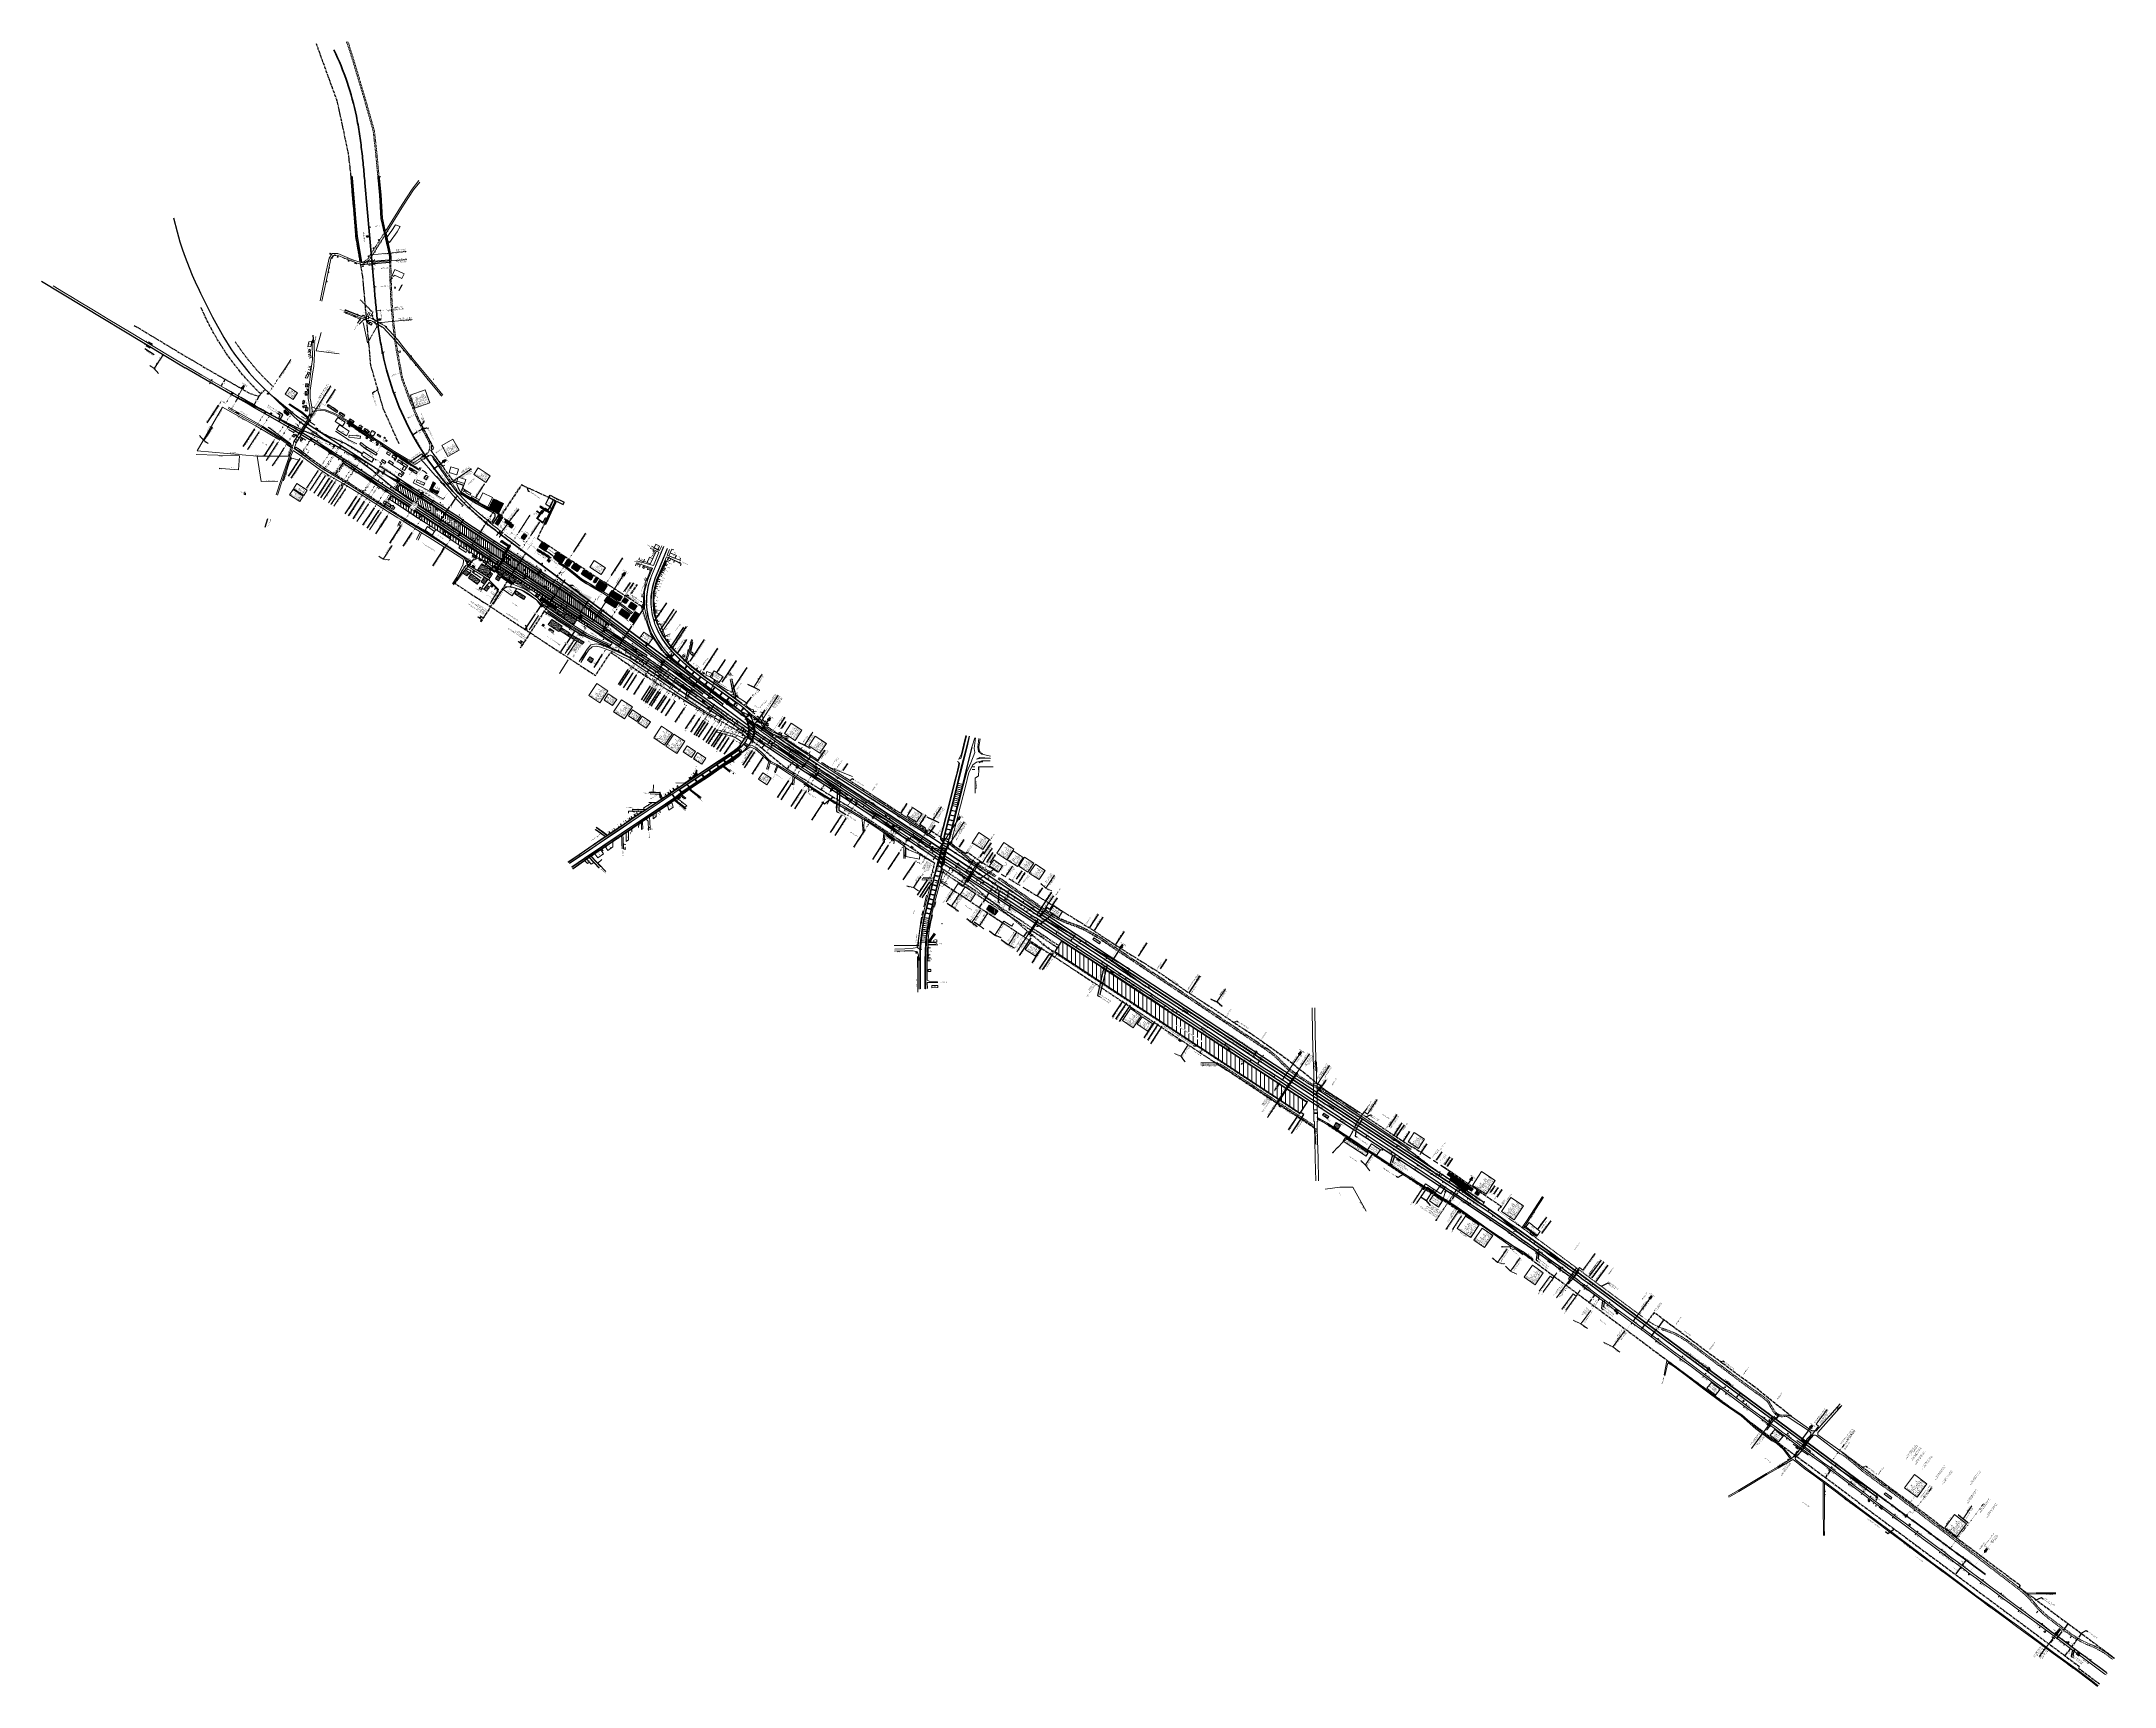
# Model space of a CAD drawing. Header units: metres. Extents: x 631378 to 636314, y 3386087 to 3390005.
import ezdxf
from ezdxf.enums import TextEntityAlignment as Align

# ---------------------------------------------------------------- set-up
doc = ezdxf.new("R2010")
doc.units = ezdxf.units.M
doc.header["$MEASUREMENT"] = 0
for name, pattern in [('ACAD_ISO02W100', [15, 12, -3]), ('CENTER', [2, 1.25, -0.25, 0.25, -0.25]), ('DASHED', [0.75, 0.5, -0.25]), ('DOT', [0.25, 0, -0.25]), ('PHANTOM2', [1.25, 0.625, -0.125, 0.125, -0.125, 0.125, -0.125]), ('Survey data from Km 43.6 to 75.0$0$__Avon Road Re-alignment$0$watercourse lines_SP1_15.11.12(3)$0$______X-CARM-Y-SP3_Control$0${ Leader Line}', [0])]:
    doc.linetypes.add(name, pattern=pattern)
doc.layers.get('Defpoints').update_dxf_attribs({"color": 5, "lineweight": 0})
for name, color, linetype, lineweight in [('30-9-16P', 53, 'Continuous', 0), ('_0', 7, 'Continuous', 0), ('A-ELECTRICAL', 120, 'Continuous', 15), ('A-HATCH 1', 7, 'Continuous', 13), ('AA_P_HAT_0.09', 8, 'Continuous', 0), ('Arch', 7, 'Continuous', 0), ('Bench_Mark', 7, 'Continuous', 0), ('Bore', 8, 'Continuous', 0), ('BRIDGE DETAILS PLAN', 7, 'Continuous', 0), ('Bridge Parapet', 7, 'Continuous', 0), ('Building Under Cons.', 7, 'Continuous', 13), ('BUILDING_UNDER_CONS', 7, 'Continuous', 13), ('C-ALIG-LABL-DG', 1, 'Continuous', 25), ('C-ALIG-LABL-DG-MARK', 1, 'Continuous', 25), ('Cardinal_Leader', 10, 'Continuous', 0), ('Cart Track', 34, 'Continuous', 0), ('CART_TRACK', 34, 'Continuous', 0), ('Commercial Building Pucca', 7, 'Continuous', 13), ('Commercial Building Semipucca', 7, 'Continuous', 13), ('Compound Wall', 7, 'Continuous', 13), ('COMPOUND_WALL', 7, 'Continuous', 13), ('Culvert Parapet', 7, 'Continuous', 0), ('DFCC BOUNDARY', 6, 'CENTER', 0), ('DFCCIL TRACK', 1, 'Continuous', 0), ('Drain Bottom', 5, 'Continuous', 0), ('Drain Top', 5, 'Continuous', 0), ('DRAIN_TOP', 5, 'Continuous', 0), ('ELECTRIC_POLE', 251, 'Continuous', 0), ('ELEVATION', 7, 'Continuous', 0), ('EXG GRADES IN STATION', 7, 'Continuous', 0), ('Exg track', 7, 'Continuous', 0), ('EXIS- RETAINING WALL', 7, 'Continuous', 30), ('Existing Chainage', 7, 'Continuous', 0), ('Existing Curves', 7, 'Continuous', 0), ('Existing IR Track', 7, 'Continuous', 0), ('Existing Railway Boundary', 36, 'CENTER', 0), ('Fence', 7, 'FENCELINE1', 13), ('flow direction', 7, 'Continuous', 0), ('Footpath', 7, 'Continuous', 13), ('Gate', 7, 'Continuous', 13), ('Govt buliding', 7, 'Continuous', 13), ('GOVT_BUILDING', 7, 'Continuous', 13), ('grid', 7, 'Continuous', 13), ('Grill', 7, 'Continuous', 13), ('HT_PWR_LINE', 134, 'POWER', 0), ('Hut', 7, 'Continuous', 13), ("KALANAUR STN. SRJ's", 251, 'Continuous', 0), ('Km post', 1, 'Continuous', 13), ('KM STONE', 7, 'Continuous', 0), ('Lamp_Post', 7, 'Continuous', 0), ('LC DETAILS IN PLAN', 7, 'Continuous', 0), ('MATCH LINE', 7, 'Continuous', 0), ('NAME_BOARD', 251, 'Continuous', 0), ("NEW AMBALA CITY CROSSING STN. SRJ's", 10, 'Continuous', 0), ('Ofc Pillar', 7, 'Continuous', 0), ('OFC_PILLAR', 251, 'Continuous', 0), ('OHE MAST', 7, 'Continuous', 0), ('Park', 7, 'Continuous', 13), ('Pavers', 7, 'Continuous', 0), ('Piers_Abutment', 7, 'Continuous', 0), ('Platform', 7, 'Continuous', 13), ('Proposed Chainage', 10, 'Continuous', 0), ('Proposed Curve_Details', 10, 'Continuous', 0), ('Proposed DFC Loop line', 1, 'Continuous', 0), ('PROPOSED DFCC TRACK', 1, 'Continuous', 0), ('PROPOSED GRADES IN PLAN', 10, 'Continuous', 0), ('Proposed TPTC Chainages', 10, 'Continuous', 0), ('Religious_Place', 7, 'Continuous', 13), ('Residential Building Pucca', 7, 'Continuous', 13), ('Residential Building Semipucca', 7, 'Continuous', 13), ('RESIDENTIAL_BL_PUC', 7, 'Continuous', 13), ('RESIDENTIAL_BL_SEMI', 7, 'Continuous', 13), ('Retaining Wall', 7, 'Continuous', 13), ('River Text', 5, 'Continuous', 0), ('SFL', 7, 'Continuous', 0), ('Shed', 7, 'Continuous', 13), ('Side Details', 7, 'Continuous', 13), ("SIRHIND STN SRJ's", 7, 'Continuous', 0), ('STEEL', 5, 'Continuous', 25), ('Step', 7, 'Continuous', 0), ('Subroad Edge', 7, 'Continuous', 0), ('Tank', 7, 'Continuous', 0), ('Tap', 7, 'Continuous', 13), ('Telephone_Pole', 8, 'Continuous', 0), ('Text', 7, 'Continuous', 13), ('TOPOSTYLEREMARK', 251, 'Continuous', 0), ('Tower', 7, 'Continuous', 0), ('Transformer', 251, 'Continuous', 0), ('Trolley Stand', 7, 'Continuous', 13), ('Village Name', 7, 'Continuous', 13), ('WATER_LOGGED_AREA', 5, 'Continuous', 0), ('Wing Wall', 7, 'Continuous', 0)]:
    doc.layers.add(name, color=color, linetype=linetype, lineweight=lineweight)
for name, color, linetype in [('AA_P_CEN_0.05', 2, 'CENTER'), ('AA_P_CON_0.30', 1, 'Continuous'), ('AA_P_DIM_0.13', 11, 'Continuous'), ('AA_P_TEX_0.18', 30, 'Continuous'), ('Boundary', 7, 'ACAD_ISO02W100'), ('Boundary Wall', 7, 'ACAD_ISO02W100'), ('Builtup', 6, 'Continuous'), ('C-ROAD-STAN', 11, 'Continuous'), ('Cut & Conn', 190, 'Continuous'), ('Cut & Conn curves up', 192, 'Continuous'), ('Cut & Conn DN', 190, 'Continuous'), ('cut conn grades dn', 192, 'Continuous'), ('cut conn grades up', 192, 'Continuous'), ('Dimension', 10, 'Continuous'), ('HT_TEXT', 7, 'Continuous'), ('IR PROPOSALS', 190, 'Continuous'), ('LEGEND', 7, 'Continuous'), ("NEW KESRI STN. SRJ's", 10, 'Continuous'), ('NEW SIRHINDH STN.', 10, 'Continuous'), ("NEW SIRHINDH STN. SRJ's", 10, 'Continuous'), ('PROPOSED ROAD', 10, 'Continuous'), ('Proposed Row', 32, 'Continuous'), ('PROPOSED STATION BUILDING', 10, 'Continuous'), ('Road', 1, 'Continuous'), ('SIRHIND', 4, 'Continuous'), ('Trolley Refuse', 10, 'Continuous')]:
    doc.layers.add(name, color=color, linetype=linetype)
doc.styles.add('AA-ARIAL', font='arial.ttf')
doc.styles.add('ARIAL', font='arial.ttf')
doc.styles.add('MtXpl_Calibri', font='calibri.ttf')
doc.styles.add('NB', font='swissbo.ttf', dxfattribs={"height": 1.5})
doc.styles.add('notes', font='romans.shx', dxfattribs={"height": 2})
doc.styles.get("Standard").update_dxf_attribs({"font": 'arial.ttf'})
doc.styles.add('Style-Arial', font='arial.ttf')
doc.styles.add('Text', font='arial.ttf', dxfattribs={"height": 2})
doc.styles.add('Vill txt', font='arial.ttf', dxfattribs={"height": 3})
doc.linetypes.add('F-LINE', pattern='A,0.6,["X",Standard,S=0.3,R=0,X=0,Y=-0.15],0.1', length=0.7)
doc.linetypes.add('FENCELINE1', pattern='A,6.35,-2.54,[133,ltypeshp.shx,S=2.54,R=0,X=-2.54,Y=0],-2.54,25.4', length=36.83)
doc.linetypes.add('POWER', pattern='A,10,-0.2,[131,ltypeshp.shx,S=0.4,R=0,X=-0.2,Y=0],-0.2,[131,ltypeshp.shx,S=0.4,R=180,X=1.2,Y=0],-1.4,[131,ltypeshp.shx,S=0.4,R=0,X=-0.2,Y=0],-0.2,[131,ltypeshp.shx,S=0.4,R=180,X=1.2,Y=0],-1.4,[131,ltypeshp.shx,S=0.4,R=0,X=-0.2,Y=0],-0.2,[131,ltypeshp.shx,S=0.4,R=180,X=1.2,Y=0],-1.2', length=14.8)
doc.dimstyles.new('1-100', dxfattribs={"dimscale": 100, "dimtxt": 2.5, "dimasz": 2, "dimexe": 1, "dimexo": 1, "dimgap": 0.5, "dimtad": 1, "dimtoh": 1, "dimdec": 0, "dimzin": 0, "dimdsep": 46, "dimtxsty": 'AA-ARIAL', "dimblk": 'OBLIQUE', "dimcen": 0.09, "dimdle": 1, "dimclrd": 256, "dimclre": 256, "dimclrt": 30, "dimaunit": 1, "dimadec": 3, "dimazin": 0, "dimtfac": 1, "dimtdec": 0, "dimtofl": 0, "dimtmove": 0, "dimatfit": 3, "dimfxl": 1, "dimtolj": 1, "dimtzin": 0, "dimlwd": -1, "dimlwe": -1, "dimarcsym": 0})
doc.dimstyles.new('Copy of D1', dxfattribs={"dimtxt": 2, "dimasz": 1, "dimexe": 1, "dimexo": 2.5, "dimgap": 0.09, "dimtad": 0, "dimtih": 1, "dimtoh": 1, "dimdec": 3, "dimzin": 0, "dimdsep": 46, "dimtxsty": 'Standard', "dimcen": 0.09, "dimadec": 3, "dimazin": 0, "dimtfac": 1, "dimtdec": 3, "dimtofl": 0, "dimtmove": 0, "dimatfit": 3, "dimfxl": 1, "dimtolj": 1, "dimtzin": 0, "dimarcsym": 0})
doc.dimstyles.new('DIM', dxfattribs={"dimtxt": 2.5, "dimasz": 2.5, "dimexe": 0.18, "dimexo": 0.0625, "dimgap": 0.09, "dimtad": 0, "dimtih": 1, "dimtoh": 1, "dimdec": 3, "dimzin": 0, "dimdsep": 46, "dimtxsty": 'Standard', "dimcen": 0.09, "dimadec": 0, "dimazin": 0, "dimtfac": 1, "dimtdec": 3, "dimtofl": 0, "dimtmove": 0, "dimatfit": 3, "dimfxl": 1, "dimtolj": 1, "dimtzin": 0, "dimarcsym": 0})
doc.dimstyles.new('ISO-25', dxfattribs={"dimtxt": 2.5, "dimasz": 2.5, "dimexe": 1.25, "dimexo": 0.625, "dimtad": 1, "dimtxsty": 'Standard', "dimcen": 2.5, "dimadec": 0, "dimazin": 0, "dimtfac": 1, "dimtmove": 0, "dimatfit": 3, "dimfxl": 1, "dimarcsym": 0})
doc.dimstyles.get("Standard").update_dxf_attribs({"dimtxt": 2.5, "dimasz": 2.5, "dimexe": 0.18, "dimexo": 0.0625, "dimgap": 0.09, "dimtad": 0, "dimtih": 1, "dimtoh": 1, "dimdec": 3, "dimzin": 0, "dimdsep": 46, "dimtxsty": 'Standard', "dimcen": 0.09, "dimaunit": 1, "dimadec": 4, "dimazin": 0, "dimtfac": 1, "dimtdec": 3, "dimtofl": 0, "dimtmove": 0, "dimatfit": 3, "dimfxl": 1, "dimtolj": 1, "dimtzin": 0, "dimarcsym": 0})
doc.dimstyles.new('Standard$0', dxfattribs={"dimscale": 15, "dimtxt": 0.18, "dimasz": 0.18, "dimexe": 0.18, "dimexo": 0.0625, "dimgap": 0.09, "dimtad": 1, "dimtih": 1, "dimtoh": 1, "dimzin": 0, "dimdsep": 46, "dimtxsty": 'Standard', "dimcen": -0.09, "dimclrd": 256, "dimclre": 256, "dimclrt": 256, "dimadec": 0, "dimazin": 0, "dimtfac": 1, "dimtofl": 0, "dimtmove": 0, "dimatfit": 3, "dimfxl": 1, "dimtolj": 1, "dimtzin": 0, "dimlwd": -1, "dimlwe": -1, "dimarcsym": 0})
pattern_1 = [(191.65833, (633409.1353, 3388124.0195), (0.5051877, -2.448425), [])]
pattern_2 = [(191.64728, (634237.389, 3387599.113), (0.4037725, -1.958818), []), (191.64728, (634236.2076, 3387599.8904), (0.4037725, -1.958818), [1, -0.5])]
pattern_3 = [(45, (633409.1353, 3388124.0195), (-1.767767, 1.767767), [])]
pattern_4 = [(191.65832973, (0, 0), (0.25259383657, -1.22421254434), [])]

# ---------------------------------------------------------------- blocks, each defined once
blk = doc.blocks.new('*D422')
at = {"layer": '_0', "color": 0, "lineweight": -2, "transparency": 16777216}
for p, q in [((633124.2, 3388345.6), (633124.8, 3388346.5)), ((633125.7, 3388343.3), (633124.4, 3388344.2)), ((633126.8, 3388349.2), (633126.1, 3388348.3)), ((633129.4, 3388348.6), (633128.2, 3388349.5))]:
    blk.add_line(p, q, dxfattribs=at)
at = {"layer": '_0', "color": 0, "transparency": 16777216}
for points in [[(633124.3, 3388345.5), (633124.1, 3388345.7), (633123.6, 3388344.8)], [(633126.9, 3388349.1), (633126.6, 3388349.3), (633127.4, 3388350)]]:
    blk.add_solid(points, dxfattribs=at)
at = {"layer": 'Defpoints', "color": 0, "transparency": 16777216}
for p in [(633123.6, 3388344.8), (633123.6, 3388344.8), (633127.4, 3388350), (635951.2, 3386375.6), (635951.2, 3386375.6), (635960.6, 3386388.2)]:
    blk.add_point(p, dxfattribs=at)
at = {"layer": 'Dimension', "color": 0, "lineweight": -2, "transparency": 16777216}
for p, q in [((635951.3, 3386375.5), (635951.3, 3386375.5)), ((635952.4, 3386377.2), (635955, 3386380.7)), ((635959.4, 3386386.6), (635956.3, 3386382.5)), ((635960.7, 3386388.1), (635960.7, 3386388.1))]:
    blk.add_line(p, q, dxfattribs=at)
at = {"layer": 'Dimension', "color": 0, "transparency": 16777216}
for points in [[(635952.1, 3386377.4), (635952.7, 3386377), (635951.2, 3386375.6)], [(635959.1, 3386386.8), (635959.6, 3386386.4), (635960.6, 3386388.2)]]:
    blk.add_solid(points, dxfattribs=at)
at = {"layer": '_0', "color": 0, "lineweight": 0, "transparency": 16777216, "insert": (633125.5, 3388347.4), "char_height": 2, "attachment_point": 5, "rotation": 146.6583}
blk.add_mtext('\\A1;6.463m', dxfattribs=at)
at = {"layer": 'Dimension', "color": 0, "lineweight": 18, "transparency": 16777216, "insert": (635954.1, 3386382.8), "char_height": 2, "attachment_point": 5, "rotation": 143, "style": 'ARIAL'}
blk.add_mtext('\\A1;15.686m', dxfattribs=at)
blk = doc.blocks.new('TerminatorOpen_0.5')
at = {"color": 0, "linetype": 'ByBlock', "lineweight": -2}
for q in [(-1, 0.25), (-1, 0), (-1, -0.25)]:
    blk.add_line((0, 0), q, dxfattribs=at)
blk = doc.blocks.new('*D414')
at = {"layer": 'Defpoints', "color": 0, "transparency": 16777216}
for p in [(633588.2, 3388020.7, 266.8), (633588.2, 3388020.7), (633590.6, 3388024.4), (634740.2, 3387262.8), (634746.9, 3387258.4), (634748.5, 3387275.2)]:
    blk.add_point(p, dxfattribs=at)
at = {"layer": 'Dimension', "color": 0, "lineweight": -2, "transparency": 16777216}
for p, q in [((633587.1, 3388019), (633586, 3388017.4)), ((633591.7, 3388026.1), (633592.8, 3388027.8)), ((634740.3, 3387262.8), (634747, 3387258.3)), ((634748.1, 3387260), (634750.3, 3387263.3)), ((634748.6, 3387275.1), (634755.3, 3387270.6)), ((634754.1, 3387269), (634751.5, 3387265.2))]:
    blk.add_line(p, q, dxfattribs=at)
at = {"layer": 'Dimension', "color": 0, "transparency": 16777216}
for points in [[(633586.8, 3388019.2), (633587.4, 3388018.9), (633588.2, 3388020.7)], [(633591.5, 3388026.3), (633592, 3388025.9), (633590.6, 3388024.4)], [(634747.8, 3387260.2), (634748.3, 3387259.8), (634746.9, 3387258.4)], [(634753.8, 3387269.2), (634754.4, 3387268.8), (634755.2, 3387270.7)]]:
    blk.add_solid(points, dxfattribs=at)
at = {"layer": 'Dimension', "color": 0, "lineweight": 18, "transparency": 16777216, "char_height": 2, "attachment_point": 5, "rotation": 147, "style": 'ARIAL'}
for s, insert in [('\\A1;4.450m', (633589.4, 3388022.6)), ('\\A1;14.831m', (634750.9, 3387264.3))]:
    blk.add_mtext(s, dxfattribs=dict(at, insert=insert))
blk = doc.blocks.new('*D415')
at = {"layer": 'Defpoints', "color": 0, "transparency": 16777216}
for p in [(633491.3, 3388089.5), (633491.3, 3388089.5), (633496.5, 3388097.5), (633556.4, 3388041.6, 266.8), (633556.4, 3388041.6), (633558.9, 3388045.4)]:
    blk.add_point(p, dxfattribs=at)
at = {"layer": 'Dimension', "color": 0, "lineweight": -2, "transparency": 16777216}
for p, q in [((633495.4, 3388095.8), (633492.4, 3388091.2)), ((633555.3, 3388039.9), (633554.2, 3388038.2)), ((633560, 3388047), (633561.1, 3388048.7))]:
    blk.add_line(p, q, dxfattribs=at)
at = {"layer": 'Dimension', "color": 0, "transparency": 16777216}
for points in [[(633492.1, 3388091.4), (633492.7, 3388091), (633491.3, 3388089.5)], [(633495.1, 3388096), (633495.7, 3388095.6), (633496.5, 3388097.5)], [(633555, 3388040.1), (633555.6, 3388039.7), (633556.4, 3388041.6)], [(633559.7, 3388047.2), (633560.3, 3388046.9), (633558.9, 3388045.4)]]:
    blk.add_solid(points, dxfattribs=at)
at = {"layer": 'Dimension', "color": 0, "lineweight": 18, "transparency": 16777216, "char_height": 2, "attachment_point": 5, "rotation": 147, "style": 'ARIAL'}
for s, insert in [('\\A1;9.518m', (633488.3, 3388095.2)), ('\\A1;4.520m', (633557.6, 3388043.5))]:
    blk.add_mtext(s, dxfattribs=dict(at, insert=insert))
blk = doc.blocks.new('*D416')
at = {"layer": 'Defpoints', "color": 0, "transparency": 16777216}
for p in [(633162.2, 3388317.2), (633156.9, 3388309.2), (633156.9, 3388309.2), (633619.6, 3388000.1, 266.8), (633619.6, 3388000.1), (633622.2, 3388004.1)]:
    blk.add_point(p, dxfattribs=at)
at = {"layer": 'Dimension', "color": 0, "lineweight": -2, "transparency": 16777216}
for p, q in [((633161.1, 3388315.5), (633160.1, 3388314)), ((633158, 3388310.9), (633158.8, 3388312.1)), ((633621.7, 3388003.2), (633620.2, 3388000.9))]:
    blk.add_line(p, q, dxfattribs=at)
at = {"layer": 'Dimension', "color": 0, "transparency": 16777216}
for points in [[(633160.8, 3388315.7), (633161.4, 3388315.3), (633162.2, 3388317.2)], [(633157.7, 3388311.1), (633158.3, 3388310.7), (633156.9, 3388309.2)], [(633620, 3388001), (633620.3, 3388000.8), (633619.6, 3388000.1)], [(633621.5, 3388003.3), (633621.8, 3388003.1), (633622.2, 3388004.1)]]:
    blk.add_solid(points, dxfattribs=at)
at = {"layer": 'Dimension', "color": 0, "lineweight": 18, "transparency": 16777216, "char_height": 2, "attachment_point": 5, "rotation": 147, "style": 'ARIAL'}
for s, insert in [('\\A1;9.553m', (633159.5, 3388313)), ('\\A1;4.773m', (633625.1, 3387999.4))]:
    blk.add_mtext(s, dxfattribs=dict(at, insert=insert))
blk = doc.blocks.new('*D417')
at = {"layer": 'Defpoints', "color": 0, "transparency": 16777216}
for p in [(632680.3, 3388674.5), (632659.1, 3388642.2), (632659.1, 3388642.2), (633711, 3387949.2), (633714.5, 3387954.6), (633714.5, 3387954.6)]:
    blk.add_point(p, dxfattribs=at)
at = {"layer": 'Dimension', "color": 0, "lineweight": -2, "transparency": 16777216}
for p, q in [((632679.2, 3388672.8), (632667.4, 3388654.9)), ((632660.2, 3388643.9), (632666.1, 3388652.9)), ((633709.9, 3387947.6), (633708.8, 3387945.9)), ((633715.6, 3387956.2), (633716.7, 3387957.9))]:
    blk.add_line(p, q, dxfattribs=at)
at = {"layer": 'Dimension', "color": 0, "transparency": 16777216}
for points in [[(632678.9, 3388673), (632679.5, 3388672.6), (632680.3, 3388674.5)], [(632659.9, 3388644.1), (632660.5, 3388643.7), (632659.1, 3388642.2)], [(633709.7, 3387947.7), (633710.2, 3387947.4), (633711, 3387949.2)], [(633715.4, 3387956.4), (633715.9, 3387956.1), (633714.5, 3387954.6)]]:
    blk.add_solid(points, dxfattribs=at)
at = {"layer": 'Dimension', "color": 0, "lineweight": 18, "transparency": 16777216, "char_height": 2, "attachment_point": 5, "rotation": 147, "style": 'ARIAL'}
for s, insert in [('\\A1;38.610m', (632665.8, 3388654.5)), ('\\A1;6.386m', (633712.8, 3387951.9))]:
    blk.add_mtext(s, dxfattribs=dict(at, insert=insert))
blk = doc.blocks.new('*D418')
at = {"layer": '_0', "color": 0, "lineweight": -2, "transparency": 16777216}
for p, q in [((633735.2, 3387934.7), (633735.8, 3387935.5)), ((633736.8, 3387932.5), (633735.5, 3387933.3)), ((633737.6, 3387938.3), (633737, 3387937.4)), ((633740.2, 3387937.7), (633739, 3387938.5))]:
    blk.add_line(p, q, dxfattribs=at)
at = {"layer": '_0', "color": 0, "transparency": 16777216}
for points in [[(633735.1, 3387934.8), (633735.4, 3387934.6), (633734.7, 3387933.9)], [(633737.4, 3387938.3), (633737.7, 3387938.2), (633738.1, 3387939.1)]]:
    blk.add_solid(points, dxfattribs=at)
at = {"layer": 'Defpoints', "color": 0, "transparency": 16777216}
for p in [(632367.1, 3388923.1), (632326.2, 3388860.7), (632326.2, 3388860.7), (633734.7, 3387933.9), (633734.7, 3387933.9), (633738.1, 3387939.1)]:
    blk.add_point(p, dxfattribs=at)
at = {"layer": 'Dimension', "color": 0, "lineweight": -2, "transparency": 16777216}
for p, q in [((632366, 3388921.4), (632351.5, 3388899.3)), ((632327.3, 3388862.4), (632350.3, 3388897.4))]:
    blk.add_line(p, q, dxfattribs=at)
at = {"layer": 'Dimension', "color": 0, "transparency": 16777216}
for points in [[(632365.7, 3388921.6), (632366.3, 3388921.2), (632367.1, 3388923.1)], [(632327, 3388862.6), (632327.6, 3388862.2), (632326.2, 3388860.7)]]:
    blk.add_solid(points, dxfattribs=at)
at = {"layer": '_0', "color": 0, "lineweight": 0, "transparency": 16777216, "insert": (633736.4, 3387936.5), "char_height": 2, "attachment_point": 5, "rotation": 146.6583}
blk.add_mtext('\\A1;6.250m', dxfattribs=at)
at = {"layer": 'Dimension', "color": 0, "lineweight": 18, "transparency": 16777216, "insert": (632350.9, 3388898.4), "char_height": 2, "attachment_point": 5, "rotation": 147, "style": 'ARIAL'}
blk.add_mtext('\\A1;74.562m', dxfattribs=at)
blk = doc.blocks.new('*D419')
at = {"layer": '_0', "color": 0, "lineweight": -2, "transparency": 16777216}
for p, q in [((633675, 3387971.7), (633676.1, 3387971)), ((633677.5, 3387971.3), (633678.3, 3387972.6)), ((633679, 3387977.9), (633680.1, 3387977.2)), ((633680.4, 3387975.8), (633679.6, 3387974.5))]:
    blk.add_line(p, q, dxfattribs=at)
at = {"layer": '_0', "color": 0, "transparency": 16777216}
for points in [[(633677.3, 3387971.4), (633677.6, 3387971.2), (633676.9, 3387970.4)], [(633680.3, 3387975.9), (633680.6, 3387975.7), (633681, 3387976.6)]]:
    blk.add_solid(points, dxfattribs=at)
at = {"layer": 'Defpoints', "color": 0, "transparency": 16777216}
for p in [(633677.1, 3387970.3), (633681, 3387976.6), (633681.1, 3387976.5), (636173.6, 3386209.9), (636182.2, 3386222.6), (636182.8, 3386222.1)]:
    blk.add_point(p, dxfattribs=at)
at = {"layer": 'Dimension', "color": 0, "lineweight": -2, "transparency": 16777216}
for p, q in [((636173.5, 3386210), (636172.9, 3386210.5)), ((636174.2, 3386212), (636181, 3386221)), ((636182.7, 3386222.2), (636182.1, 3386222.6))]:
    blk.add_line(p, q, dxfattribs=at)
at = {"layer": 'Dimension', "color": 0, "transparency": 16777216}
for points in [[(636173.9, 3386212.2), (636174.4, 3386211.8), (636173, 3386210.4)], [(636180.7, 3386221.2), (636181.2, 3386220.8), (636182.2, 3386222.6)]]:
    blk.add_solid(points, dxfattribs=at)
at = {"layer": '_0', "color": 0, "lineweight": 0, "transparency": 16777216, "insert": (633678.9, 3387973.5), "char_height": 2, "attachment_point": 5, "rotation": 146.6583}
blk.add_mtext('\\A1;7.405m', dxfattribs=at)
at = {"layer": 'Dimension', "color": 0, "lineweight": 18, "transparency": 16777216, "insert": (636171.4, 3386220.9), "char_height": 2, "attachment_point": 5, "rotation": 147, "style": 'ARIAL'}
blk.add_mtext('\\A1;15.255m', dxfattribs=at)
blk = doc.blocks.new('*D420')
at = {"layer": 'Defpoints', "color": 0, "transparency": 16777216}
for p in [(634281.7, 3387582.1), (634273.8, 3387569.9), (634273.8, 3387569.9), (634610.2, 3387381.1), (634615, 3387377.8), (634611.6, 3387372.9)]:
    blk.add_point(p, dxfattribs=at)
at = {"layer": 'Dimension', "color": 0, "lineweight": -2, "transparency": 16777216}
for p, q in [((634274.8, 3387571.5), (634279.2, 3387578.1)), ((634280.6, 3387580.4), (634280.4, 3387580)), ((634281.6, 3387582.1), (634281.6, 3387582.1)), ((634273.6, 3387569.9), (634273.6, 3387569.9)), ((634614.9, 3387377.9), (634610.1, 3387381.2)), ((634611.3, 3387382.8), (634612.4, 3387384.4)), ((634605.7, 3387374.5), (634604.5, 3387372.9)), ((634611.5, 3387373), (634606.7, 3387376.3))]:
    blk.add_line(p, q, dxfattribs=at)
at = {"layer": 'Dimension', "color": 0, "transparency": 16777216}
for points in [[(634280.4, 3387580.6), (634280.9, 3387580.2), (634281.7, 3387582.1)], [(634274.6, 3387571.7), (634275.1, 3387571.4), (634273.8, 3387569.9)], [(634611.6, 3387382.6), (634611, 3387383), (634610.2, 3387381.1)], [(634605.9, 3387374.3), (634605.4, 3387374.7), (634606.8, 3387376.2)]]:
    blk.add_solid(points, dxfattribs=at)
at = {"layer": 'Dimension', "color": 0, "lineweight": 18, "transparency": 16777216, "char_height": 2, "attachment_point": 5, "style": 'ARIAL'}
for s, insert, rotation in [('\\A1;14.563m', (634279.8, 3387579.1), 147), ('\\A1;6.001m', (634608.5, 3387378.7), 147.6583)]:
    blk.add_mtext(s, dxfattribs=dict(at, insert=insert, rotation=rotation))
blk = doc.blocks.new('*D421')
at = {"layer": '_0', "color": 0, "lineweight": -2, "transparency": 16777216}
for p, q in [((635745.9, 3386536.4), (635745.7, 3386536.1)), ((635747.1, 3386536.3), (635748.4, 3386535.4)), ((635748.8, 3386534.3), (635748.6, 3386534)), ((635749.2, 3386534.8), (635750, 3386534.2))]:
    blk.add_line(p, q, dxfattribs=at)
at = {"layer": '_0', "color": 0, "transparency": 16777216}
for points in [[(635747, 3386536.2), (635747.2, 3386536.5), (635746.3, 3386536.9)], [(635748.3, 3386535.2), (635748.5, 3386535.5), (635749.2, 3386534.8)]]:
    blk.add_solid(points, dxfattribs=at)
at = {"layer": 'Defpoints', "color": 0, "transparency": 16777216}
for p in [(635494.5, 3386714.4), (635499.4, 3386730.1), (635503.7, 3386726.9), (635747.4, 3386538.5), (635749.2, 3386534.8), (635750.3, 3386536.3)]:
    blk.add_point(p, dxfattribs=at)
at = {"layer": 'Dimension', "color": 0, "lineweight": -2, "transparency": 16777216}
for p, q in [((635494.4, 3386714.5), (635490, 3386717.7)), ((635491.3, 3386719.3), (635494, 3386722.9)), ((635498.2, 3386728.5), (635495.4, 3386724.7)), ((635503.6, 3386727), (635499.3, 3386730.2))]:
    blk.add_line(p, q, dxfattribs=at)
at = {"layer": 'Dimension', "color": 0, "transparency": 16777216}
for points in [[(635491.1, 3386719.5), (635491.6, 3386719.1), (635490.1, 3386717.7)], [(635497.9, 3386728.7), (635498.5, 3386728.3), (635499.4, 3386730.1)]]:
    blk.add_solid(points, dxfattribs=at)
at = {"layer": '_0', "color": 0, "lineweight": 0, "transparency": 16777216, "insert": (635753.2, 3386532.1), "char_height": 2, "attachment_point": 5, "rotation": 146.6583}
blk.add_mtext('\\A1;3.60m', dxfattribs=at)
at = {"layer": 'Dimension', "color": 0, "lineweight": 18, "transparency": 16777216, "insert": (635494.7, 3386723.8), "char_height": 2, "attachment_point": 5, "rotation": 143, "style": 'ARIAL'}
blk.add_mtext('\\A1;15.524m', dxfattribs=at)
blk = doc.blocks.new('*D423')
at = {"layer": 'Defpoints', "color": 0, "transparency": 16777216}
for p in [(634706.4, 3387303.2), (634708.6, 3387309.2), (634709.8, 3387308.4), (635023.3, 3387064.5), (635032.2, 3387076.4), (635036.2, 3387073.4)]:
    blk.add_point(p, dxfattribs=at)
at = {"layer": 'DFCCIL TRACK', "color": 0, "lineweight": -2, "transparency": 16777216}
for p, q in [((634706.3, 3387303.2), (634705.1, 3387304)), ((634706.3, 3387305.6), (634707.5, 3387307.5)), ((634709.7, 3387308.5), (634708.5, 3387309.2))]:
    blk.add_line(p, q, dxfattribs=at)
at = {"layer": 'DFCCIL TRACK', "color": 0, "transparency": 16777216}
for points in [[(634706, 3387305.8), (634706.6, 3387305.4), (634705.2, 3387303.9)], [(634707.2, 3387307.7), (634707.8, 3387307.3), (634708.6, 3387309.2)]]:
    blk.add_solid(points, dxfattribs=at)
at = {"layer": 'Dimension', "color": 0, "lineweight": -2, "transparency": 16777216}
for p, q in [((635023.4, 3387064.4), (635027.5, 3387061.4)), ((635028.6, 3387063.1), (635035, 3387071.8)), ((635032.3, 3387076.3), (635036.3, 3387073.3))]:
    blk.add_line(p, q, dxfattribs=at)
at = {"layer": 'Dimension', "color": 0, "transparency": 16777216}
for points in [[(635028.3, 3387063.3), (635028.8, 3387062.9), (635027.4, 3387061.5)], [(635034.7, 3387072), (635035.3, 3387071.6), (635036.2, 3387073.4)]]:
    blk.add_solid(points, dxfattribs=at)
at = {"layer": 'DFCCIL TRACK', "color": 0, "transparency": 16777216, "insert": (634702.5, 3387310.2), "char_height": 2, "attachment_point": 5, "rotation": 147, "style": 'ARIAL'}
blk.add_mtext('\\A1;6.250m', dxfattribs=at)
at = {"layer": 'Dimension', "color": 0, "lineweight": 18, "transparency": 16777216, "insert": (635035.6, 3387063.4), "char_height": 2, "attachment_point": 5, "rotation": 145, "style": 'ARIAL'}
blk.add_mtext('\\A1;14.788m', dxfattribs=at)
blk = doc.blocks.new('*D424')
at = {"layer": 'Defpoints', "color": 0, "transparency": 16777216}
for p in [(632381.9, 3388899.6), (632384.4, 3388905.2), (632385.5, 3388904.4), (634356.1, 3387533.2), (634356.7, 3387532.9), (634348.7, 3387520.7)]:
    blk.add_point(p, dxfattribs=at)
at = {"layer": 'Dimension', "color": 0, "lineweight": -2, "transparency": 16777216}
for p, q in [((632385.6, 3388906.8), (632386.8, 3388908.4)), ((632379.6, 3388898.8), (632378.4, 3388897.2)), ((632381.8, 3388899.7), (632380.7, 3388900.5)), ((632385.4, 3388904.4), (632384.3, 3388905.3)), ((634349.3, 3387522.7), (634355, 3387531.5)), ((634356.5, 3387532.9), (634356, 3387533.3)), ((634348.6, 3387520.8), (634348, 3387521.1))]:
    blk.add_line(p, q, dxfattribs=at)
at = {"layer": 'Dimension', "color": 0, "transparency": 16777216}
for points in [[(632385.9, 3388906.6), (632385.3, 3388907), (632384.4, 3388905.2)], [(632379.8, 3388898.6), (632379.3, 3388899), (632380.8, 3388900.4)], [(634354.8, 3387531.7), (634355.3, 3387531.3), (634356.1, 3387533.2)], [(634349, 3387522.9), (634349.5, 3387522.5), (634348.2, 3387521.1)]]:
    blk.add_solid(points, dxfattribs=at)
at = {"layer": 'Dimension', "color": 0, "lineweight": 18, "transparency": 16777216, "char_height": 2, "attachment_point": 5, "style": 'ARIAL'}
for s, insert, rotation in [('\\A1;6.000m', (632382.6, 3388902.8), 146.6583), ('\\A1;14.531m', (634344.7, 3387531), 147)]:
    blk.add_mtext(s, dxfattribs=dict(at, insert=insert, rotation=rotation))
blk = doc.blocks.new('*D425')
at = {"layer": 'Defpoints', "color": 0, "transparency": 16777216}
for p in [(633008.7, 3388429.4), (633011.5, 3388433.1), (633013.5, 3388431.8), (633520.7, 3388081.7), (633522.3, 3388084.2), (633522.9, 3388080.2)]:
    blk.add_point(p, dxfattribs=at)
at = {"layer": 'Dimension', "color": 0, "lineweight": -2, "transparency": 16777216}
for p, q in [((633009.8, 3388426.2), (633008.7, 3388424.6)), ((633008.8, 3388429.3), (633011, 3388427.8)), ((633011.6, 3388433.1), (633013.6, 3388431.8)), ((633014.5, 3388433.5), (633015.6, 3388435.2)), ((633521.8, 3388078.5), (633520.7, 3388076.9)), ((633520.8, 3388081.6), (633523, 3388080.1)), ((633522.4, 3388084.1), (633524.6, 3388082.6)), ((633525.6, 3388084.4), (633526.7, 3388086.1))]:
    blk.add_line(p, q, dxfattribs=at)
at = {"layer": 'Dimension', "color": 0, "transparency": 16777216}
for points in [[(633010.1, 3388426.1), (633009.5, 3388426.4), (633010.9, 3388427.9)], [(633014.8, 3388433.3), (633014.3, 3388433.7), (633013.5, 3388431.8)], [(633521.5, 3388078.7), (633522, 3388078.3), (633522.9, 3388080.2)], [(633525.3, 3388084.6), (633525.9, 3388084.2), (633524.5, 3388082.7)]]:
    blk.add_solid(points, dxfattribs=at)
at = {"layer": 'Dimension', "color": 0, "lineweight": 18, "transparency": 16777216, "char_height": 2, "attachment_point": 5, "style": 'ARIAL'}
for s, insert, rotation in [('\\A1;4.68m', (633012.2, 3388429.9), 146.6583), ('\\A1;3.000m', (633523.2, 3388081.9), 147)]:
    blk.add_mtext(s, dxfattribs=dict(at, insert=insert, rotation=rotation))
blk = doc.blocks.new('*D426')
at = {"layer": 'Defpoints', "color": 0, "transparency": 16777216}
for p in [(633531.7, 3388083), (633533.3, 3388085.5), (633535.8, 3388083.9), (634732.9, 3387293.2), (634732.9, 3387293.2), (634734.5, 3387295.5)]:
    blk.add_point(p, dxfattribs=at)
at = {"layer": 'Dimension', "color": 0, "lineweight": -2, "transparency": 16777216}
for p, q in [((633531.8, 3388082.9), (633534.3, 3388081.3)), ((633533.1, 3388079.7), (633532, 3388078)), ((633533.4, 3388085.4), (633535.9, 3388083.8)), ((633536.9, 3388085.5), (633538, 3388087.2)), ((634731.8, 3387291.5), (634730.7, 3387289.8)), ((634733, 3387293.1), (634733, 3387293.1)), ((634734.6, 3387295.4), (634734.6, 3387295.4)), ((634735.6, 3387297.2), (634736.7, 3387298.8))]:
    blk.add_line(p, q, dxfattribs=at)
at = {"layer": 'Dimension', "color": 0, "transparency": 16777216}
for points in [[(633532.8, 3388079.9), (633533.4, 3388079.5), (633534.2, 3388081.3)], [(633536.6, 3388085.7), (633537.2, 3388085.3), (633535.8, 3388083.9)], [(634731.5, 3387291.7), (634732.1, 3387291.3), (634732.9, 3387293.2)], [(634735.3, 3387297.4), (634735.9, 3387297), (634734.5, 3387295.5)]]:
    blk.add_solid(points, dxfattribs=at)
at = {"layer": 'Dimension', "color": 0, "lineweight": 18, "transparency": 16777216, "char_height": 2, "attachment_point": 5, "rotation": 147, "style": 'ARIAL'}
for s, insert in [('\\A1;3.000m', (633536.9, 3388081)), ('\\A1;2.826m', (634729.3, 3387296.9))]:
    blk.add_mtext(s, dxfattribs=dict(at, insert=insert))
blk = doc.blocks.new('*D427')
at = {"layer": 'Defpoints', "color": 0, "transparency": 16777216}
for p in [(632939.3, 3388481.2), (632943.2, 3388486.5), (632943.2, 3388486.5), (633519.1, 3388076.7), (633521.8, 3388080.9), (633527.2, 3388077.3)]:
    blk.add_point(p, dxfattribs=at)
at = {"layer": 'Dimension', "color": 0, "lineweight": -2, "transparency": 16777216}
for p, q in [((632938.1, 3388479.6), (632936.9, 3388478)), ((632944.4, 3388488.1), (632945.6, 3388489.7)), ((633519.2, 3388076.7), (633524.6, 3388073.1)), ((633521.9, 3388080.8), (633527.3, 3388077.3)), ((633523.4, 3388071.5), (633522.3, 3388069.8)), ((633528.3, 3388079), (633529.4, 3388080.7))]:
    blk.add_line(p, q, dxfattribs=at)
at = {"layer": 'Dimension', "color": 0, "transparency": 16777216}
for points in [[(632937.8, 3388479.8), (632938.4, 3388479.4), (632939.3, 3388481.2)], [(632944.2, 3388488.3), (632944.7, 3388487.9), (632943.2, 3388486.5)], [(633523.1, 3388071.7), (633523.7, 3388071.3), (633524.5, 3388073.2)], [(633528, 3388079.2), (633528.6, 3388078.8), (633527.2, 3388077.3)]]:
    blk.add_solid(points, dxfattribs=at)
at = {"layer": 'Dimension', "color": 0, "lineweight": 18, "transparency": 16777216, "char_height": 2, "attachment_point": 5, "rotation": 147, "style": 'ARIAL'}
for s, insert in [('\\A1;6.56m', (632940.6, 3388482.6)), ('\\A1;4.981m', (633526.1, 3388076))]:
    blk.add_mtext(s, dxfattribs=dict(at, insert=insert))
blk = doc.blocks.new('*D428')
at = {"layer": 'Defpoints', "color": 0, "transparency": 16777216}
for p in [(632605, 3388730.5), (632608, 3388728.5), (632615.5, 3388739.5), (635422.2, 3386787.3), (635423.1, 3386786.6), (635418.5, 3386782.3)]:
    blk.add_point(p, dxfattribs=at)
at = {"layer": 'Dimension', "color": 0, "lineweight": -2, "transparency": 16777216}
for p, q in [((632607.9, 3388728.6), (632604.9, 3388730.6)), ((632606.1, 3388732.2), (632608, 3388735)), ((632611.3, 3388739.9), (632609.3, 3388736.9)), ((632615.4, 3388739.6), (632612.4, 3388741.6)), ((635420.6, 3386783.2), (635421.9, 3386785)), ((635422.3, 3386787.3), (635423.2, 3386786.6)), ((635418.6, 3386782.2), (635419.5, 3386781.6))]:
    blk.add_line(p, q, dxfattribs=at)
at = {"layer": 'Dimension', "color": 0, "transparency": 16777216}
for points in [[(632605.9, 3388732.4), (632606.4, 3388732), (632605, 3388730.5)], [(632611.1, 3388740.1), (632611.6, 3388739.7), (632612.5, 3388741.5)], [(635421.7, 3386785.2), (635422.2, 3386784.8), (635423.1, 3386786.6)], [(635420.3, 3386783.4), (635420.9, 3386783), (635419.4, 3386781.6)]]:
    blk.add_solid(points, dxfattribs=at)
at = {"layer": 'Dimension', "color": 0, "lineweight": 18, "transparency": 16777216, "char_height": 2, "attachment_point": 5, "style": 'ARIAL'}
for s, insert, rotation in [('\\A1;13.269m', (632607.9, 3388736.5), 147), ('\\A1;6.250m', (635425.4, 3386780.1), 143)]:
    blk.add_mtext(s, dxfattribs=dict(at, insert=insert, rotation=rotation))
blk = doc.blocks.new('*D429')
at = {"layer": 'Defpoints', "color": 0, "transparency": 16777216}
for p in [(633000.1, 3388427), (633000.3, 3388426.9), (633004.2, 3388432.7), (633071.8, 3388382.3), (633072.1, 3388377.4), (633074.3, 3388380.5)]:
    blk.add_point(p, dxfattribs=at)
at = {"layer": 'Dimension', "color": 0, "lineweight": -2, "transparency": 16777216}
for p, q in [((632999, 3388425.4), (632997.9, 3388423.7)), ((633000.2, 3388427), (633000, 3388427.1)), ((633004.1, 3388432.8), (633004, 3388432.9)), ((633005.2, 3388434.4), (633006.3, 3388436.1)), ((633068.4, 3388377.7), (633067.2, 3388376.1)), ((633072, 3388377.5), (633069.4, 3388379.4)), ((633074.2, 3388380.5), (633071.7, 3388382.4)), ((633073, 3388383.9), (633074.2, 3388385.5))]:
    blk.add_line(p, q, dxfattribs=at)
at = {"layer": 'Dimension', "color": 0, "transparency": 16777216}
for points in [[(632998.7, 3388425.5), (632999.3, 3388425.2), (633000.1, 3388427)], [(633004.9, 3388434.6), (633005.5, 3388434.3), (633004.1, 3388432.8)], [(633068.1, 3388377.9), (633068.6, 3388377.5), (633069.5, 3388379.3)], [(633072.7, 3388384.1), (633073.3, 3388383.7), (633071.8, 3388382.3)]]:
    blk.add_solid(points, dxfattribs=at)
at = {"layer": 'Dimension', "color": 0, "lineweight": 18, "transparency": 16777216, "char_height": 2, "attachment_point": 5, "rotation": 147, "style": 'ARIAL'}
for s, insert in [('\\A1;7.01m', (633003.6, 3388430.9)), ('\\A1;3.750m', (633079.4, 3388375))]:
    blk.add_mtext(s, dxfattribs=dict(at, insert=insert))
blk = doc.blocks.new('*D430')
at = {"layer": 'CART_TRACK', "color": 0, "lineweight": -2, "transparency": 16777216}
for p, q in [((632260.4, 3389070.2), (632261.1, 3389068.9)), ((632263.2, 3389070.2), (632272.6, 3389075.3)), ((632285, 3389081.9), (632275.4, 3389076.7)), ((632286.6, 3389084.3), (632287.3, 3389082.9))]:
    blk.add_line(p, q, dxfattribs=at)
at = {"layer": 'CART_TRACK', "color": 0, "linetype": 'Continuous', "transparency": 16777216}
for points in [[(632263.4, 3389069.9), (632263, 3389070.6), (632261, 3389069)], [(632285.2, 3389081.5), (632284.8, 3389082.3), (632287.2, 3389083.1)]]:
    blk.add_solid(points, dxfattribs=at)
at = {"layer": 'Defpoints', "color": 0, "linetype": 'Continuous', "transparency": 16777216}
for p in [(632260.3, 3389070.3), (632286.5, 3389084.3), (632287.2, 3389083.1)]:
    blk.add_point(p, dxfattribs=at)
at = {"layer": 'Defpoints', "color": 0, "transparency": 16777216}
for p in [(633055.7, 3388394.2), (633056.1, 3388394), (633058, 3388397.3)]:
    blk.add_point(p, dxfattribs=at)
at = {"layer": 'Dimension', "color": 0, "lineweight": -2, "transparency": 16777216}
for p, q in [((633054.9, 3388392.4), (633053.7, 3388390.8)), ((633055.8, 3388394.2), (633056.2, 3388393.9)), ((633058.1, 3388397.2), (633058.5, 3388396.9)), ((633059.6, 3388398.6), (633060.8, 3388400.2))]:
    blk.add_line(p, q, dxfattribs=at)
at = {"layer": 'Dimension', "color": 0, "transparency": 16777216}
for points in [[(633054.6, 3388392.6), (633055.2, 3388392.2), (633056.1, 3388394)], [(633059.3, 3388398.8), (633059.8, 3388398.4), (633058.4, 3388397)]]:
    blk.add_solid(points, dxfattribs=at)
at = {"layer": 'CART_TRACK', "color": 0, "linetype": 'Continuous', "transparency": 16777216, "insert": (632274, 3389076), "char_height": 2.5, "attachment_point": 5, "rotation": 146.6583}
blk.add_mtext('\\A1;29.734m', dxfattribs=at)
at = {"layer": 'Dimension', "color": 0, "lineweight": 18, "transparency": 16777216, "insert": (633057.2, 3388395.5), "char_height": 2, "attachment_point": 5, "rotation": 147, "style": 'ARIAL'}
blk.add_mtext('\\A1;3.812m', dxfattribs=at)
blk = doc.blocks.new('*D431')
at = {"layer": 'Defpoints', "color": 0, "transparency": 16777216}
for p in [(633229.7, 3388272.2), (633233.4, 3388277.9), (633233.4, 3388277.9), (633522.7, 3388092.5), (633523.1, 3388092.2), (633525.1, 3388095.3)]:
    blk.add_point(p, dxfattribs=at)
at = {"layer": 'Dimension', "color": 0, "lineweight": -2, "transparency": 16777216}
for p, q in [((633230.8, 3388273.9), (633230.9, 3388274.1)), ((633232.3, 3388276.2), (633232.1, 3388276)), ((633521.6, 3388090.8), (633520.5, 3388089.1)), ((633523, 3388092.3), (633522.5, 3388092.5)), ((633525, 3388095.4), (633524.6, 3388095.6)), ((633525.8, 3388097.3), (633526.9, 3388098.9))]:
    blk.add_line(p, q, dxfattribs=at)
at = {"layer": 'Dimension', "color": 0, "transparency": 16777216}
for points in [[(633230.5, 3388274.1), (633231, 3388273.7), (633229.7, 3388272.2)], [(633232, 3388276.4), (633232.6, 3388276), (633233.4, 3388277.9)], [(633521.3, 3388091), (633521.8, 3388090.6), (633522.7, 3388092.5)], [(633525.5, 3388097.4), (633526.1, 3388097.1), (633524.7, 3388095.6)]]:
    blk.add_solid(points, dxfattribs=at)
at = {"layer": 'Dimension', "color": 0, "lineweight": 18, "transparency": 16777216, "char_height": 2, "attachment_point": 5, "rotation": 147, "style": 'ARIAL'}
for s, insert in [('\\A1;6.767m', (633231.5, 3388275)), ('\\A1;3.708m', (633517.9, 3388097.7))]:
    blk.add_mtext(s, dxfattribs=dict(at, insert=insert))
blk = doc.blocks.new('GT')
at = {"layer": 'Gate'}
for p, q in [((-0.5, -0.5), (-0.5, 0.5)), ((-0.5, 0.5), (0.5, -0.5)), ((0.5, 0.5), (0.5, -0.5))]:
    blk.add_line(p, q, dxfattribs=at)
at = {"layer": 'Gate', "flags": 128}
blk.add_lwpolyline([(0.5, 0.5), (-0.5, -0.5)], dxfattribs=at)
blk = doc.blocks.new('OFC')
at = {"ltscale": 5}
for p, q in [((-0.5, 0), (-0.5, 1.2)), ((-0.5, 0), (0.5, 0)), ((0.5, 0), (0.5, 1.2))]:
    blk.add_line(p, q, dxfattribs=at)
at = {"extrusion": (-1, -8.21066e-11, 0), "elevation": 0.3, "flags": 128}
blk.add_lwpolyline([(-1.1, 1.2), (-1.1, 0), (-0.8, 0), (-0.8, 1.2), (-1.1, 1.2)], close=True, dxfattribs=at)
at = {"extrusion": (-2.00765e-10, 1, 0), "elevation": 1.1, "flags": 128}
blk.add_lwpolyline([(-0.4, 1.2), (-0.4, 0), (0.3, 0), (0.3, 1.2), (-0.4, 1.2)], close=True, dxfattribs=at)
at = {"flags": 128}
blk.add_lwpolyline([(0.4, 1.1), (0.4, 0.8), (-0.3, 0.8), (-0.3, 1.1), (0.4, 1.1)], close=True, dxfattribs=at)
at = {"elevation": 1.2, "flags": 128}
blk.add_lwpolyline([(0.4, 0.8), (0.4, 1.1), (-0.3, 1.1), (-0.3, 0.8), (0.4, 0.8)], close=True, dxfattribs=at)
at = {"extrusion": (-8.0306e-11, -1, 0), "elevation": -0.8, "flags": 128}
blk.add_lwpolyline([(-0.3, 1.2), (-0.3, 0), (0.4, 0), (0.4, 1.2), (-0.3, 1.2)], close=True, dxfattribs=at)
at = {"extrusion": (1, -3.28427e-10, 0), "elevation": 0.4, "flags": 128}
blk.add_lwpolyline([(0.8, 1.2), (0.8, 0), (1.1, 0), (1.1, 1.2), (0.8, 1.2)], close=True, dxfattribs=at)
at = {"ltscale": 5}
blk.add_arc((0, 1.4), 0.48, 343.8979, 196.1021, dxfattribs=at)
at = {"ltscale": 5, "style": 'notes'}
blk.add_text('OFC', height=0.246, rotation=0, dxfattribs=at).set_placement((-0.3, 0.8))
at = {"style": 'notes'}
blk.add_text('OFC', height=0.937, rotation=180, dxfattribs=at).set_placement((3.2, 1, -359.2))
blk = doc.blocks.new('TAP')
at = {"layer": 'Tap', "color": 8}
for p, q in [((-0.3, 0), (0.3, 0)), ((-1, -0.3), (0.2, -0.3)), ((-1, -0.7), (-0.2, -0.7)), ((-0.4, -0.1), (-0.4, 0)), ((-0.1, -0.2), (-0.3, -0.2)), ((0, -0.2), (0, -0.3)), ((0, -0.2), (0, -0.3)), ((0, -1), (0, -1.3)), ((0, -1.3), (0.4, -1.3)), ((0.1, -0.2), (0.3, -0.2)), ((0.4, -0.1), (0.4, 0)), ((0.4, -0.5), (0.4, -1.3))]:
    blk.add_line(p, q, dxfattribs=at)
at = {"layer": 'Tap', "color": 8, "linetype": 'DASHED'}
for p, q in [((-0.4, -1.7), (0, -1.3)), ((0.2, -1.3), (0.2, -1.7)), ((0.9, -1.7), (0.4, -1.3))]:
    blk.add_line(p, q, dxfattribs=at)
at = {"layer": 'Tap', "color": 8}
for centre, radius, start, end in [((-0.3, 0), 0.0499, 90, 180), ((0.3, 0), 0.0499, 0, 90), ((-0.3, -0.1), 0.0499, 180, 270), ((-0.2, -1), 0.208, 0, 90), ((-0.1, -0.2), 0.0499, 0, 90), ((0.1, -0.2), 0.0499, 90, 180), ((0.2, -0.5), 0.208, 0, 90), ((0.3, -0.1), 0.0499, 270, 0)]:
    blk.add_arc(centre, radius, start, end, dxfattribs=at)
at = {"layer": 'Tap', "color": 8, "ltscale": 5, "style": 'notes'}
blk.add_text('TAP', height=0.25, rotation=180, dxfattribs=at).set_placement((1.1, -1.1, -147.7))
blk = doc.blocks.new('TP')
at = {"layer": 'Telephone_Pole'}
blk.add_hatch(color=8, dxfattribs=at).paths.add_polyline_path([(0.5, 0.1, -0.516403), (0.5, 0, 0.157799), (0.4, -0.2, 0.257253), (0.4, -0.2), (0.7, -0.4, 0.297943), (0.7, -0.4, 0.213635), (0.9, -0.1, 0.292624), (0.9, 0.1, 0.314672), (-0.9, 0.1, 0.297888), (-0.9, -0.1, 0.205841), (-0.7, -0.4, 0.297943), (-0.7, -0.4), (-0.4, -0.2, 0.257253), (-0.4, -0.2, 0.155164), (-0.5, 0, -0.510878), (-0.5, 0.1, -0.167449)])
at = {"layer": 'Telephone_Pole', "color": 8}
for p, q in [((-0.7, -0.4), (-0.4, -0.2)), ((0.7, -0.4), (0.4, -0.2))]:
    blk.add_line(p, q, dxfattribs=at)
blk.add_circle((0, 0), 1.03, dxfattribs=at)
for centre, radius, start, end in [((0, -1.1), 1.5, 55.3659, 125.2353), ((0, -1.3), 1.5, 71.1943, 109.2181), ((-0.5, 0.1), 0.0243, 109.2181, 217.464), ((-0.8, -0.2), 0.402, 2.1844, 37.464), ((0.8, -0.2), 0.402, 141.9464, 177.8156), ((0.5, 0.1), 0.0243, 321.9464, 71.1943), ((0.7, -0.1), 0.194, 350.1231, 55.3659), ((-0.4, -0.2), 0.0258, 304.4776, 2.1844), ((0.4, -0.2), 0.0258, 177.8156, 235.5224), ((0.5, 0), 0.462, 301.8866, 350.1231), ((0.7, -0.4), 0.0258, 235.5224, 301.8866)]:
    blk.add_arc(centre, radius, start, end, dxfattribs=at)
for p in [(-0.4, -0.2), (0.4, -0.2)]:
    blk.add_point(p, dxfattribs=at)
blk = doc.blocks.new('TRF')
blk.add_hatch(color=256).paths.add_polyline_path([(0.2, 0), (0.4, 0.4), (-1, -0.3), (0, 0), (-0.2, -0.4), (1, 0.1)])
for p, q in [((-0.7, 0.7), (-0.7, -0.7)), ((-0.5, 0.7), (-0.7, 0.7)), ((-0.5, -0.7), (-0.5, 0.7)), ((0, 0.7), (0, -0.7)), ((0.2, 0.7), (0, 0.7)), ((0.2, -0.7), (0.2, 0.7)), ((0.7, 0.7), (0.7, -0.7)), ((0.9, 0.7), (0.7, 0.7)), ((0.9, -0.7), (0.9, 0.7)), ((-0.7, -0.7), (-0.5, -0.7)), ((0, -0.7), (0.2, -0.7)), ((0.7, -0.7), (0.9, -0.7))]:
    blk.add_line(p, q)
at = {"flags": 128}
blk.add_lwpolyline([(0.2, 0), (0.4, 0.4), (-1, -0.3), (0, 0), (-0.2, -0.4), (1, 0.1), (0.2, 0)], close=True, dxfattribs=at)
blk = doc.blocks.new('BM')
blk.add_hatch(color=256).paths.add_polyline_path([(-0.9, -0.9), (-0.9, 0.9), (0.9, 0.9), (0.9, -0.9)])
for p, q in [((0.9, 0.9), (-0.9, 0.9)), ((-0.9, 0.9), (-0.9, -0.9)), ((0.9, -0.9), (0.9, 0.9)), ((-0.9, -0.9), (0.9, -0.9))]:
    blk.add_line(p, q)
blk = doc.blocks.new('BORE')
at = {"ltscale": 0.5}
for q in [(-1, 0), (0, 1.6), (1, 0), (0, -1.6)]:
    blk.add_line((0, 0), q, dxfattribs=at)
blk.add_circle((0, 0), 0.328, dxfattribs=at)
blk = doc.blocks.new('EP')
blk.add_hatch(color=8).paths.add_polyline_path([(0.3, -0.2), (0.3, 0), (-0.3, -0.2), (-0.3, 0.1), (-0.9, 0), (-0.2, 0.2), (-0.2, -0.1), (0.4, 0.2), (0.4, -0.1), (0.9, 0)])
at = {"color": 8}
for p, q in [((-0.9, 0), (-0.2, 0.2)), ((-0.3, 0.1), (-0.9, 0)), ((-0.3, -0.2), (-0.3, 0.1)), ((0.3, 0), (-0.3, -0.2)), ((-0.2, -0.1), (0.4, 0.2)), ((-0.2, 0.2), (-0.2, -0.1)), ((0.3, -0.2), (0.3, 0)), ((0.4, 0.2), (0.4, -0.1)), ((0.9, 0), (0.3, -0.2)), ((0.4, -0.1), (0.9, 0))]:
    blk.add_line(p, q, dxfattribs=at)
blk.add_circle((0, 0), 1, dxfattribs=at)
blk = doc.blocks.new('LP')
at = {"flags": 128}
for points in [[(0, 0), (0, 1.5)], [(0.3, 1.3), (0.4, 1.3)]]:
    blk.add_lwpolyline(points, dxfattribs=at)
for centre, radius, start, end in [((0.1, 1), 0.519, 57.6425, 97.3165), ((0.3, 1.3), 0.094, 11.7012, 168.0476)]:
    blk.add_arc(centre, radius, start, end)
at = {"extrusion": (0, 0, -1)}
blk.add_ellipse((0, 0), major_axis=(0.308, 0), ratio=0.400495, dxfattribs=at)
blk.add_ellipse((0.3, 1.4), major_axis=(0.0017, 0.0438), ratio=0.461056, start_param=1.74022, end_param=4.575836)
blk = doc.blocks.new('NB')
for p, q in [((-1, 0.8), (-1, 2)), ((-1, 2), (1, 2)), ((-1, 0.8), (1, 0.8)), ((-0.1, 0.8), (-0.1, 0)), ((-0.1, 0), (0.1, 0)), ((0.1, 0.8), (0.1, 0)), ((1, 2), (1, 0.8))]:
    blk.add_line(p, q)
at = {"style": 'NB', "width": 1.025371}
blk.add_text('NB', height=0.988, rotation=180, dxfattribs=at).set_placement((0, 1.4), align=Align.MIDDLE_CENTER)
blk = doc.blocks.new('River A')
at = {"layer": 'River Text'}
for p, q in [((0, 3), (-4, 11, -1500)), ((0, 0), (-4, 8, -1500)), ((0, 20), (-3, 28, -1500)), ((0, 16), (-3, 24, -1500)), ((0, 13), (-3, 20, -1500)), ((0, 10), (-3, 17, -1500)), ((0, 6), (-3, 14, -1500)), ((0, 20), (4, 28, -1500)), ((0, 16), (4, 24, -1500)), ((1, 22), (0, 0)), ((0, 13), (4, 20, -1500)), ((0, 10), (4, 17, -1500)), ((0, 6), (4, 13, -1500)), ((0, 3), (4, 11, -1500)), ((0, 0), (4, 7, -1500))]:
    blk.add_line(p, q, dxfattribs=at)
at = {"layer": 'River Text', "flags": 128}
blk.add_lwpolyline([(-1, -28), (1, 22)], dxfattribs=at)
at = {"layer": 'River Text', "extrusion": (0, 0, -1)}
blk.add_solid([(-3, -28), (1, -53), (5, -28)], dxfattribs=at)
blk = doc.blocks.new('*D439')
at = {"layer": 'Defpoints', "color": 0, "transparency": 16777216}
for p in [(636196.1, 3386160.3), (636196.3, 3386160.1), (636209.4, 3386177.8), (636209.4, 3386177.8), (636211.8, 3386181.5), (636212, 3386181.4)]:
    blk.add_point(p, dxfattribs=at)
at = {"layer": 'Dimension', "color": 0, "lineweight": -2, "transparency": 16777216}
for p, q in [((636196.2, 3386160.2), (636196, 3386160.4)), ((636197.3, 3386161.9), (636202, 3386168.2)), ((636208, 3386176.3), (636203.4, 3386170)), ((636208, 3386176.3), (636206.8, 3386174.7)), ((636209.3, 3386177.9), (636209.1, 3386178)), ((636209.3, 3386177.9), (636209.1, 3386178)), ((636211.9, 3386181.4), (636211.7, 3386181.5)), ((636213, 3386183.1), (636214.2, 3386184.7))]:
    blk.add_line(p, q, dxfattribs=at)
at = {"layer": 'Dimension', "color": 0, "transparency": 16777216}
for points in [[(636197, 3386162.1), (636197.6, 3386161.7), (636196.1, 3386160.3)], [(636207.8, 3386176.5), (636208.3, 3386176.1), (636209.2, 3386177.9)], [(636207.8, 3386176.5), (636208.3, 3386176.1), (636209.2, 3386177.9)], [(636212.8, 3386183.3), (636213.3, 3386182.9), (636211.8, 3386181.5)]]:
    blk.add_solid(points, dxfattribs=at)
at = {"layer": 'Dimension', "color": 0, "lineweight": 18, "transparency": 16777216, "char_height": 2, "attachment_point": 5, "rotation": 147, "style": 'ARIAL'}
for s, insert in [('\\A1;22.000m', (636202.7, 3386169.1)), ('\\A1;4.389m', (636210.5, 3386179.7))]:
    blk.add_mtext(s, dxfattribs=dict(at, insert=insert))
blk = doc.blocks.new('*D440')
at = {"layer": 'Defpoints', "color": 0, "linetype": 'Continuous', "ltscale": 5, "transparency": 16777216}
for p in [(636175.8, 3386202.7), (636202.1, 3386238.1), (636203.7, 3386236.9)]:
    blk.add_point(p, dxfattribs=at)
at = {"layer": 'Defpoints', "color": 0, "transparency": 16777216}
for p in [(636220.9, 3386193.6), (636221, 3386193.6), (636211.9, 3386181.4)]:
    blk.add_point(p, dxfattribs=at)
at = {"layer": 'DFCC BOUNDARY', "color": 0, "linetype": 'Continuous', "lineweight": -2, "ltscale": 5, "transparency": 16777216}
for p, q in [((636176.3, 3386202.4), (636178.5, 3386200.8)), ((636178.6, 3386203.1), (636189.6, 3386217.9)), ((636202.5, 3386235.3), (636191.5, 3386220.5)), ((636202.6, 3386237.7), (636204.7, 3386236.1))]:
    blk.add_line(p, q, dxfattribs=at)
at = {"layer": 'DFCC BOUNDARY', "color": 0, "linetype": 'Continuous', "ltscale": 5, "transparency": 16777216}
for points in [[(636178.4, 3386203.3), (636178.9, 3386202.9), (636177.4, 3386201.5)], [(636202.2, 3386235.5), (636202.7, 3386235.1), (636203.7, 3386236.9)]]:
    blk.add_solid(points, dxfattribs=at)
at = {"layer": 'Dimension', "color": 0, "lineweight": -2, "transparency": 16777216}
for p, q in [((636219.7, 3386192), (636216.7, 3386188)), ((636220.9, 3386193.7), (636220.8, 3386193.7)), ((636211.8, 3386181.5), (636211.7, 3386181.5)), ((636213, 3386183.1), (636215.4, 3386186.2))]:
    blk.add_line(p, q, dxfattribs=at)
at = {"layer": 'Dimension', "color": 0, "transparency": 16777216}
for points in [[(636219.5, 3386192.2), (636220, 3386191.8), (636220.9, 3386193.6)], [(636212.8, 3386183.3), (636213.3, 3386182.9), (636211.8, 3386181.5)]]:
    blk.add_solid(points, dxfattribs=at)
at = {"layer": 'DFCC BOUNDARY', "color": 0, "linetype": 'Continuous', "lineweight": 0, "ltscale": 5, "transparency": 16777216, "insert": (636190.6, 3386219.2), "char_height": 2, "attachment_point": 5, "rotation": 148}
blk.add_mtext('44.000m', dxfattribs=at)
at = {"layer": 'Dimension', "color": 0, "lineweight": 18, "transparency": 16777216, "insert": (636216, 3386187.1), "char_height": 2, "attachment_point": 5, "rotation": 147, "style": 'ARIAL'}
blk.add_mtext('\\A1;15.188m', dxfattribs=at)
blk = doc.blocks.new('*D441')
at = {"layer": 'Defpoints', "color": 0, "transparency": 16777216}
for p in [(633828.9, 3387862.2), (633833.4, 3387869), (633833.4, 3387869)]:
    blk.add_point(p, dxfattribs=at)
at = {"layer": 'Defpoints', "color": 0, "linetype": 'Continuous', "ltscale": 5, "transparency": 16777216}
for p in [(635239.7, 3386961.4), (635240.5, 3386960.8), (635209.5, 3386920.8)]:
    blk.add_point(p, dxfattribs=at)
at = {"layer": 'DFCC BOUNDARY', "color": 0, "linetype": 'Continuous', "lineweight": -2, "ltscale": 5, "transparency": 16777216}
for p, q in [((635211.5, 3386921.8), (635224.4, 3386939.2)), ((635239.3, 3386959.2), (635226.3, 3386941.8)), ((635240.2, 3386961.1), (635241.5, 3386960.1)), ((635210, 3386920.4), (635211.3, 3386919.5))]:
    blk.add_line(p, q, dxfattribs=at)
at = {"layer": 'DFCC BOUNDARY', "color": 0, "linetype": 'Continuous', "ltscale": 5, "transparency": 16777216}
for points in [[(635239, 3386959.4), (635239.5, 3386959), (635240.5, 3386960.8)], [(635211.2, 3386922), (635211.7, 3386921.6), (635210.3, 3386920.2)]]:
    blk.add_solid(points, dxfattribs=at)
at = {"layer": 'Dimension', "color": 0, "lineweight": -2, "transparency": 16777216}
blk.add_line((633830, 3387863.9), (633832.3, 3387867.4), dxfattribs=at)
at = {"layer": 'Dimension', "color": 0, "transparency": 16777216}
for points in [[(633829.7, 3387864.1), (633830.3, 3387863.7), (633828.9, 3387862.2)], [(633832, 3387867.5), (633832.6, 3387867.2), (633833.4, 3387869)]]:
    blk.add_solid(points, dxfattribs=at)
at = {"layer": 'DFCC BOUNDARY', "color": 0, "linetype": 'Continuous', "lineweight": 0, "ltscale": 5, "transparency": 16777216, "insert": (635225.4, 3386940.5), "char_height": 2, "attachment_point": 5, "rotation": 143}
blk.add_mtext('50.622m', dxfattribs=at)
at = {"layer": 'Dimension', "color": 0, "lineweight": 18, "transparency": 16777216, "insert": (633825.2, 3387868.3), "char_height": 2, "attachment_point": 5, "rotation": 147, "style": 'ARIAL'}
blk.add_mtext('\\A1;8.172m', dxfattribs=at)
blk = doc.blocks.new('*D442')
at = {"layer": 'Defpoints', "color": 0, "ltscale": 5, "transparency": 16777216}
for p in [(633484.6, 3388126.1), (633467.3, 3388099.8), (633469.1, 3388098.6)]:
    blk.add_point(p, dxfattribs=at)
at = {"layer": 'Defpoints', "color": 0, "transparency": 16777216}
for p in [(633836.8, 3387874.2), (633836.8, 3387874.2), (633833.4, 3387869)]:
    blk.add_point(p, dxfattribs=at)
at = {"layer": 'DFCC BOUNDARY', "color": 0, "lineweight": -2, "ltscale": 5, "transparency": 16777216}
for p, q in [((633485.3, 3388123.2), (633478.7, 3388113.2)), ((633485.1, 3388125.7), (633487.5, 3388124.2)), ((633467.8, 3388099.4), (633470.2, 3388097.9)), ((633470.2, 3388100.3), (633476.9, 3388110.4))]:
    blk.add_line(p, q, dxfattribs=at)
at = {"layer": 'DFCC BOUNDARY', "color": 0, "ltscale": 5, "transparency": 16777216}
for points in [[(633485, 3388123.4), (633485.6, 3388123), (633486.4, 3388124.9)], [(633470, 3388100.4), (633470.5, 3388100.1), (633469.1, 3388098.6)]]:
    blk.add_solid(points, dxfattribs=at)
at = {"layer": 'Dimension', "color": 0, "lineweight": -2, "transparency": 16777216}
blk.add_line((633834.5, 3387870.7), (633835.7, 3387872.6), dxfattribs=at)
at = {"layer": 'Dimension', "color": 0, "transparency": 16777216}
for points in [[(633834.2, 3387870.9), (633834.8, 3387870.5), (633833.4, 3387869)], [(633835.5, 3387872.8), (633836, 3387872.4), (633836.8, 3387874.2)]]:
    blk.add_solid(points, dxfattribs=at)
at = {"layer": 'DFCC BOUNDARY', "color": 0, "lineweight": 20, "ltscale": 5, "transparency": 16777216, "insert": (633477.8, 3388111.8), "char_height": 2, "attachment_point": 5, "rotation": 148}
blk.add_mtext('31.472m', dxfattribs=at)
at = {"layer": 'Dimension', "color": 0, "lineweight": 18, "transparency": 16777216, "insert": (633830.2, 3387875.2), "char_height": 2, "attachment_point": 5, "rotation": 147, "style": 'ARIAL'}
blk.add_mtext('\\A1;6.250m', dxfattribs=at)
blk = doc.blocks.new('*D443')
at = {"layer": 'Defpoints', "color": 0, "ltscale": 5, "transparency": 16777216}
for p in [(633193.1, 3388279.7), (633209.4, 3388305), (633210.1, 3388304.5)]:
    blk.add_point(p, dxfattribs=at)
at = {"layer": 'Defpoints', "color": 0, "transparency": 16777216}
for p in [(633836.8, 3387874.2), (633840.3, 3387879.5), (633840.3, 3387879.5)]:
    blk.add_point(p, dxfattribs=at)
at = {"layer": 'DFCC BOUNDARY', "color": 0, "lineweight": -2, "ltscale": 5, "transparency": 16777216}
for p, q in [((633193.6, 3388279.4), (633194.9, 3388278.6)), ((633194.9, 3388280.9), (633201.1, 3388290.5)), ((633209, 3388302.8), (633202.9, 3388293.3)), ((633209.9, 3388304.7), (633211.2, 3388303.9))]:
    blk.add_line(p, q, dxfattribs=at)
at = {"layer": 'DFCC BOUNDARY', "color": 0, "ltscale": 5, "transparency": 16777216}
for points in [[(633194.6, 3388281.1), (633195.2, 3388280.7), (633193.8, 3388279.2)], [(633208.8, 3388303), (633209.3, 3388302.7), (633210.1, 3388304.5)]]:
    blk.add_solid(points, dxfattribs=at)
at = {"layer": 'Dimension', "color": 0, "lineweight": -2, "transparency": 16777216}
blk.add_line((633837.9, 3387875.9), (633839.2, 3387877.8), dxfattribs=at)
at = {"layer": 'Dimension', "color": 0, "transparency": 16777216}
for points in [[(633837.7, 3387876.1), (633838.2, 3387875.7), (633836.8, 3387874.2)], [(633838.9, 3387878), (633839.5, 3387877.6), (633840.3, 3387879.5)]]:
    blk.add_solid(points, dxfattribs=at)
at = {"layer": 'DFCC BOUNDARY', "color": 0, "lineweight": 20, "ltscale": 5, "transparency": 16777216, "insert": (633202, 3388291.9), "char_height": 2, "attachment_point": 5, "rotation": 148}
blk.add_mtext('30.091m', dxfattribs=at)
at = {"layer": 'Dimension', "color": 0, "lineweight": 18, "transparency": 16777216, "insert": (633833.3, 3387880.7), "char_height": 2, "attachment_point": 5, "rotation": 147, "style": 'ARIAL'}
blk.add_mtext('\\A1;6.250m', dxfattribs=at)
blk = doc.blocks.new('*D444')
at = {"layer": 'Defpoints', "color": 0, "ltscale": 5, "transparency": 16777216}
for p in [(632870.2, 3388539.3), (632849.8, 3388511.3), (632851.1, 3388510.5)]:
    blk.add_point(p, dxfattribs=at)
at = {"layer": 'Defpoints', "color": 0, "transparency": 16777216}
for p in [(636220.7, 3386193.8), (636235.2, 3386213.4), (636235.5, 3386213.2)]:
    blk.add_point(p, dxfattribs=at)
at = {"layer": 'DFCC BOUNDARY', "color": 0, "lineweight": -2, "ltscale": 5, "transparency": 16777216}
for p, q in [((632850.6, 3388510.8), (632848.8, 3388512)), ((632850.9, 3388513), (632862, 3388529.8)), ((632867.8, 3388538.6), (632863.9, 3388532.6)), ((632869.7, 3388539.7), (632867.9, 3388540.9))]:
    blk.add_line(p, q, dxfattribs=at)
at = {"layer": 'DFCC BOUNDARY', "color": 0, "ltscale": 5, "transparency": 16777216}
for points in [[(632850.6, 3388513.2), (632851.2, 3388512.8), (632849.8, 3388511.3)], [(632867.5, 3388538.7), (632868.1, 3388538.4), (632868.9, 3388540.2)]]:
    blk.add_solid(points, dxfattribs=at)
at = {"layer": 'Dimension', "color": 0, "lineweight": -2, "transparency": 16777216}
for p, q in [((636220.8, 3386193.7), (636221, 3386193.6)), ((636222.1, 3386195.2), (636227.5, 3386202.5)), ((636234.3, 3386211.6), (636228.9, 3386204.3)), ((636235.3, 3386213.4), (636235.6, 3386213.2))]:
    blk.add_line(p, q, dxfattribs=at)
at = {"layer": 'Dimension', "color": 0, "transparency": 16777216}
for points in [[(636221.9, 3386195.4), (636222.4, 3386195), (636220.9, 3386193.6)], [(636234, 3386211.8), (636234.6, 3386211.4), (636235.5, 3386213.2)]]:
    blk.add_solid(points, dxfattribs=at)
at = {"layer": 'DFCC BOUNDARY', "color": 0, "lineweight": 20, "ltscale": 5, "transparency": 16777216, "insert": (632862.9, 3388531.2), "char_height": 2, "attachment_point": 5, "rotation": 148}
blk.add_mtext('34.621m', dxfattribs=at)
at = {"layer": 'Dimension', "color": 0, "lineweight": 18, "transparency": 16777216, "insert": (636228.2, 3386203.4), "char_height": 2, "attachment_point": 5, "rotation": 147, "style": 'ARIAL'}
blk.add_mtext('\\A1;24.422m', dxfattribs=at)
blk = doc.blocks.new('*D445')
at = {"layer": 'Defpoints', "color": 0, "linetype": 'Continuous', "ltscale": 5, "transparency": 16777216}
for p in [(632806, 3388660.3), (632748.3, 3388572.3), (632754.4, 3388568.3)]:
    blk.add_point(p, dxfattribs=at)
at = {"layer": 'Defpoints', "color": 0, "transparency": 16777216}
for p in [(636196.1, 3386160.3), (636196.3, 3386160.1), (636209.4, 3386177.8)]:
    blk.add_point(p, dxfattribs=at)
at = {"layer": 'DFCC BOUNDARY', "color": 0, "linetype": 'Continuous', "lineweight": -2, "ltscale": 5, "transparency": 16777216}
for p, q in [((632755.5, 3388569.9), (632783.2, 3388612.3)), ((632811, 3388654.6), (632785.1, 3388615.1)), ((632806.5, 3388659.9), (632813.1, 3388655.6)), ((632748.8, 3388571.9), (632755.4, 3388567.6))]:
    blk.add_line(p, q, dxfattribs=at)
at = {"layer": 'DFCC BOUNDARY', "color": 0, "linetype": 'Continuous', "ltscale": 5, "transparency": 16777216}
for points in [[(632810.7, 3388654.8), (632811.3, 3388654.4), (632812.1, 3388656.3)], [(632755.2, 3388570.1), (632755.8, 3388569.8), (632754.4, 3388568.3)]]:
    blk.add_solid(points, dxfattribs=at)
at = {"layer": 'Dimension', "color": 0, "lineweight": -2, "transparency": 16777216}
for p, q in [((636196.2, 3386160.2), (636196, 3386160.4)), ((636197.3, 3386161.9), (636202, 3386168.2)), ((636208, 3386176.3), (636203.4, 3386170)), ((636209.3, 3386177.9), (636209.1, 3386178))]:
    blk.add_line(p, q, dxfattribs=at)
at = {"layer": 'Dimension', "color": 0, "transparency": 16777216}
for points in [[(636197, 3386162.1), (636197.6, 3386161.7), (636196.1, 3386160.3)], [(636207.8, 3386176.5), (636208.3, 3386176.1), (636209.2, 3386177.9)]]:
    blk.add_solid(points, dxfattribs=at)
at = {"layer": 'DFCC BOUNDARY', "color": 0, "linetype": 'Continuous', "lineweight": 0, "ltscale": 5, "transparency": 16777216, "insert": (632784.1, 3388613.7), "char_height": 2, "attachment_point": 5, "rotation": 145}
blk.add_mtext('105.225m', dxfattribs=at)
at = {"layer": 'Dimension', "color": 0, "lineweight": 18, "transparency": 16777216, "insert": (636202.7, 3386169.1), "char_height": 2, "attachment_point": 5, "rotation": 147, "style": 'ARIAL'}
blk.add_mtext('\\A1;22.000m', dxfattribs=at)
blk = doc.blocks.new('*D446')
at = {"layer": 'Defpoints', "color": 0, "ltscale": 5, "transparency": 16777216}
for p in [(632472.6, 3388876.2), (632402.3, 3388804.6), (632419.6, 3388793.5)]:
    blk.add_point(p, dxfattribs=at)
at = {"layer": 'Defpoints', "color": 0, "linetype": 'Continuous', "ltscale": 5, "transparency": 16777216}
for p in [(636175.8, 3386202.7), (636202.1, 3386238.1), (636203.7, 3386236.9)]:
    blk.add_point(p, dxfattribs=at)
at = {"layer": 'DFCC BOUNDARY', "color": 0, "lineweight": -2, "ltscale": 5, "transparency": 16777216}
for p, q in [((632403.4, 3388806.3), (632442.8, 3388867.8)), ((632454.2, 3388885.6), (632444.6, 3388870.6)), ((632472.1, 3388876.6), (632454.3, 3388888)), ((632419.1, 3388793.8), (632401.2, 3388805.3))]:
    blk.add_line(p, q, dxfattribs=at)
at = {"layer": 'DFCC BOUNDARY', "color": 0, "linetype": 'Continuous', "lineweight": -2, "ltscale": 5, "transparency": 16777216}
for p, q in [((636176.3, 3386202.4), (636178.5, 3386200.8)), ((636178.6, 3386203.1), (636189.6, 3386217.9)), ((636202.5, 3386235.3), (636191.5, 3386220.5)), ((636202.6, 3386237.7), (636204.7, 3386236.1))]:
    blk.add_line(p, q, dxfattribs=at)
at = {"layer": 'DFCC BOUNDARY', "color": 0, "ltscale": 5, "transparency": 16777216}
for points in [[(632453.9, 3388885.8), (632454.5, 3388885.5), (632455.3, 3388887.3)], [(632403.1, 3388806.5), (632403.7, 3388806.1), (632402.3, 3388804.6)]]:
    blk.add_solid(points, dxfattribs=at)
at = {"layer": 'DFCC BOUNDARY', "color": 0, "linetype": 'Continuous', "ltscale": 5, "transparency": 16777216}
for points in [[(636178.4, 3386203.3), (636178.9, 3386202.9), (636177.4, 3386201.5)], [(636202.2, 3386235.5), (636202.7, 3386235.1), (636203.7, 3386236.9)]]:
    blk.add_solid(points, dxfattribs=at)
at = {"layer": 'DFCC BOUNDARY', "color": 0, "lineweight": 20, "ltscale": 5, "transparency": 16777216, "insert": (632443.7, 3388869.2), "char_height": 2, "attachment_point": 5, "rotation": 148}
blk.add_mtext('98.262m', dxfattribs=at)
at = {"layer": 'DFCC BOUNDARY', "color": 0, "linetype": 'Continuous', "lineweight": 0, "ltscale": 5, "transparency": 16777216, "insert": (636190.6, 3386219.2), "char_height": 2, "attachment_point": 5, "rotation": 148}
blk.add_mtext('44.000m', dxfattribs=at)
blk = doc.blocks.new('*D447')
at = {"layer": 'Defpoints', "color": 0, "linetype": 'Continuous', "ltscale": 5, "transparency": 16777216}
for p in [(635239.7, 3386961.4), (635240.5, 3386960.8), (635209.5, 3386920.8)]:
    blk.add_point(p, dxfattribs=at)
at = {"layer": 'Defpoints', "color": 0, "transparency": 16777216}
for p in [(635721.2, 3386557.9), (635722.5, 3386557), (635725.8, 3386561.4)]:
    blk.add_point(p, dxfattribs=at)
at = {"layer": 'DFCC BOUNDARY', "color": 0, "linetype": 'Continuous', "lineweight": -2, "ltscale": 5, "transparency": 16777216}
for p, q in [((635211.5, 3386921.8), (635224.4, 3386939.2)), ((635239.3, 3386959.2), (635226.3, 3386941.8)), ((635240.2, 3386961.1), (635241.5, 3386960.1)), ((635210, 3386920.4), (635211.3, 3386919.5))]:
    blk.add_line(p, q, dxfattribs=at)
at = {"layer": 'DFCC BOUNDARY', "color": 0, "linetype": 'Continuous', "ltscale": 5, "transparency": 16777216}
for points in [[(635239, 3386959.4), (635239.5, 3386959), (635240.5, 3386960.8)], [(635211.2, 3386922), (635211.7, 3386921.6), (635210.3, 3386920.2)]]:
    blk.add_solid(points, dxfattribs=at)
at = {"layer": 'Dimension', "color": 0, "lineweight": -2, "transparency": 16777216}
for p, q in [((635722.4, 3386557), (635721.1, 3386558)), ((635723.4, 3386560.7), (635722.4, 3386559.5)), ((635725.7, 3386561.4), (635724.5, 3386562.4))]:
    blk.add_line(p, q, dxfattribs=at)
at = {"layer": 'Dimension', "color": 0, "transparency": 16777216}
for points in [[(635722.2, 3386559.7), (635722.7, 3386559.3), (635721.2, 3386557.9)], [(635723.1, 3386560.9), (635723.6, 3386560.5), (635724.6, 3386562.3)]]:
    blk.add_solid(points, dxfattribs=at)
at = {"layer": 'DFCC BOUNDARY', "color": 0, "linetype": 'Continuous', "lineweight": 0, "ltscale": 5, "transparency": 16777216, "insert": (635225.4, 3386940.5), "char_height": 2, "attachment_point": 5, "rotation": 143}
blk.add_mtext('50.622m', dxfattribs=at)
at = {"layer": 'Dimension', "color": 0, "lineweight": 18, "transparency": 16777216, "insert": (635718.7, 3386563.5), "char_height": 2, "attachment_point": 5, "rotation": 143, "style": 'ARIAL'}
blk.add_mtext('\\A1;5.503m', dxfattribs=at)
blk = doc.blocks.new('*D448')
at = {"layer": 'Defpoints', "color": 0, "ltscale": 5, "transparency": 16777216}
for p in [(633484.6, 3388126.1), (633467.3, 3388099.8), (633469.1, 3388098.6)]:
    blk.add_point(p, dxfattribs=at)
at = {"layer": 'Defpoints', "color": 0, "transparency": 16777216}
for p in [(635712.5, 3386547.3), (635713.1, 3386546.8), (635715.1, 3386550.6)]:
    blk.add_point(p, dxfattribs=at)
at = {"layer": 'DFCC BOUNDARY', "color": 0, "lineweight": -2, "ltscale": 5, "transparency": 16777216}
for p, q in [((633485.3, 3388123.2), (633478.7, 3388113.2)), ((633485.1, 3388125.7), (633487.5, 3388124.2)), ((633467.8, 3388099.4), (633470.2, 3388097.9)), ((633470.2, 3388100.3), (633476.9, 3388110.4))]:
    blk.add_line(p, q, dxfattribs=at)
at = {"layer": 'DFCC BOUNDARY', "color": 0, "ltscale": 5, "transparency": 16777216}
for points in [[(633485, 3388123.4), (633485.6, 3388123), (633486.4, 3388124.9)], [(633470, 3388100.4), (633470.5, 3388100.1), (633469.1, 3388098.6)]]:
    blk.add_solid(points, dxfattribs=at)
at = {"layer": 'Dimension', "color": 0, "lineweight": -2, "transparency": 16777216}
for p, q in [((635711.9, 3386545.2), (635710.7, 3386543.7)), ((635712.6, 3386547.2), (635713.2, 3386546.8)), ((635715.2, 3386550.5), (635715.7, 3386550)), ((635716.9, 3386551.7), (635718.1, 3386553.3))]:
    blk.add_line(p, q, dxfattribs=at)
at = {"layer": 'Dimension', "color": 0, "transparency": 16777216}
for points in [[(635711.7, 3386545.4), (635712.2, 3386545), (635713.1, 3386546.8)], [(635716.6, 3386551.9), (635717.1, 3386551.5), (635715.6, 3386550.1)]]:
    blk.add_solid(points, dxfattribs=at)
at = {"layer": 'DFCC BOUNDARY', "color": 0, "lineweight": 20, "ltscale": 5, "transparency": 16777216, "insert": (633477.8, 3388111.8), "char_height": 2, "attachment_point": 5, "rotation": 148}
blk.add_mtext('31.472m', dxfattribs=at)
at = {"layer": 'Dimension', "color": 0, "lineweight": 18, "transparency": 16777216, "insert": (635714, 3386548.8), "char_height": 2, "attachment_point": 5, "rotation": 143, "style": 'ARIAL'}
blk.add_mtext('\\A1;4.720m', dxfattribs=at)
blk = doc.blocks.new('*D449')
at = {"layer": 'Defpoints', "color": 0, "ltscale": 5, "transparency": 16777216}
for p in [(633193.1, 3388279.7), (633209.4, 3388305), (633210.1, 3388304.5)]:
    blk.add_point(p, dxfattribs=at)
at = {"layer": 'Defpoints', "color": 0, "transparency": 16777216}
for p in [(635413, 3386774.9), (635418.5, 3386782.3), (635419.4, 3386781.6)]:
    blk.add_point(p, dxfattribs=at)
at = {"layer": 'DFCC BOUNDARY', "color": 0, "lineweight": -2, "ltscale": 5, "transparency": 16777216}
for p, q in [((633193.6, 3388279.4), (633194.9, 3388278.6)), ((633194.9, 3388280.9), (633201.1, 3388290.5)), ((633209, 3388302.8), (633202.9, 3388293.3)), ((633209.9, 3388304.7), (633211.2, 3388303.9))]:
    blk.add_line(p, q, dxfattribs=at)
at = {"layer": 'DFCC BOUNDARY', "color": 0, "ltscale": 5, "transparency": 16777216}
for points in [[(633194.6, 3388281.1), (633195.2, 3388280.7), (633193.8, 3388279.2)], [(633208.8, 3388303), (633209.3, 3388302.7), (633210.1, 3388304.5)]]:
    blk.add_solid(points, dxfattribs=at)
at = {"layer": 'Dimension', "color": 0, "lineweight": -2, "transparency": 16777216}
for p, q in [((635413.1, 3386774.9), (635414, 3386774.2)), ((635415.1, 3386775.9), (635418.2, 3386780)), ((635418.6, 3386782.2), (635419.5, 3386781.6))]:
    blk.add_line(p, q, dxfattribs=at)
at = {"layer": 'Dimension', "color": 0, "transparency": 16777216}
for points in [[(635414.8, 3386776.1), (635415.4, 3386775.7), (635413.9, 3386774.3)], [(635417.9, 3386780.2), (635418.5, 3386779.8), (635419.4, 3386781.6)]]:
    blk.add_solid(points, dxfattribs=at)
at = {"layer": 'DFCC BOUNDARY', "color": 0, "lineweight": 20, "ltscale": 5, "transparency": 16777216, "insert": (633202, 3388291.9), "char_height": 2, "attachment_point": 5, "rotation": 148}
blk.add_mtext('30.091m', dxfattribs=at)
at = {"layer": 'Dimension', "color": 0, "lineweight": 18, "transparency": 16777216, "insert": (635423, 3386774.8), "char_height": 2, "attachment_point": 5, "rotation": 143, "style": 'ARIAL'}
blk.add_mtext('\\A1;9.191m', dxfattribs=at)
blk = doc.blocks.new('*D450')
at = {"layer": 'Defpoints', "color": 0, "ltscale": 5, "transparency": 16777216}
for p in [(632870.2, 3388539.3), (632849.8, 3388511.3), (632851.1, 3388510.5)]:
    blk.add_point(p, dxfattribs=at)
at = {"layer": 'Defpoints', "color": 0, "transparency": 16777216}
for p in [(634516.6, 3387427.8), (634517.8, 3387427), (634514.4, 3387421.8)]:
    blk.add_point(p, dxfattribs=at)
at = {"layer": 'DFCC BOUNDARY', "color": 0, "lineweight": -2, "ltscale": 5, "transparency": 16777216}
for p, q in [((632850.6, 3388510.8), (632848.8, 3388512)), ((632850.9, 3388513), (632862, 3388529.8)), ((632867.8, 3388538.6), (632863.9, 3388532.6)), ((632869.7, 3388539.7), (632867.9, 3388540.9))]:
    blk.add_line(p, q, dxfattribs=at)
at = {"layer": 'DFCC BOUNDARY', "color": 0, "ltscale": 5, "transparency": 16777216}
for points in [[(632850.6, 3388513.2), (632851.2, 3388512.8), (632849.8, 3388511.3)], [(632867.5, 3388538.7), (632868.1, 3388538.4), (632868.9, 3388540.2)]]:
    blk.add_solid(points, dxfattribs=at)
at = {"layer": 'Dimension', "color": 0, "lineweight": -2, "transparency": 16777216}
for p, q in [((634514.3, 3387424.2), (634515.5, 3387426.1)), ((634517.7, 3387427.1), (634516.5, 3387427.9)), ((634514.2, 3387421.9), (634513.1, 3387422.6))]:
    blk.add_line(p, q, dxfattribs=at)
at = {"layer": 'Dimension', "color": 0, "transparency": 16777216}
for points in [[(634515.2, 3387426.3), (634515.8, 3387425.9), (634516.6, 3387427.8)], [(634514, 3387424.4), (634514.6, 3387424.1), (634513.2, 3387422.6)]]:
    blk.add_solid(points, dxfattribs=at)
at = {"layer": 'DFCC BOUNDARY', "color": 0, "lineweight": 20, "ltscale": 5, "transparency": 16777216, "insert": (632862.9, 3388531.2), "char_height": 2, "attachment_point": 5, "rotation": 148}
blk.add_mtext('34.621m', dxfattribs=at)
at = {"layer": 'Dimension', "color": 0, "lineweight": 18, "transparency": 16777216, "insert": (634510.5, 3387428.8), "char_height": 2, "attachment_point": 5, "rotation": 147, "style": 'ARIAL'}
blk.add_mtext('\\A1;6.250m', dxfattribs=at)
blk = doc.blocks.new('*D451')
at = {"layer": 'Defpoints', "color": 0, "linetype": 'Continuous', "ltscale": 5, "transparency": 16777216}
for p in [(632806, 3388660.3), (632748.3, 3388572.3), (632754.4, 3388568.3)]:
    blk.add_point(p, dxfattribs=at)
at = {"layer": 'Defpoints', "color": 0, "transparency": 16777216}
for p in [(634521.2, 3387432.3), (634523.5, 3387438.2), (634524.6, 3387437.5)]:
    blk.add_point(p, dxfattribs=at)
at = {"layer": 'DFCC BOUNDARY', "color": 0, "linetype": 'Continuous', "lineweight": -2, "ltscale": 5, "transparency": 16777216}
for p, q in [((632755.5, 3388569.9), (632783.2, 3388612.3)), ((632811, 3388654.6), (632785.1, 3388615.1)), ((632806.5, 3388659.9), (632813.1, 3388655.6)), ((632748.8, 3388571.9), (632755.4, 3388567.6))]:
    blk.add_line(p, q, dxfattribs=at)
at = {"layer": 'DFCC BOUNDARY', "color": 0, "linetype": 'Continuous', "ltscale": 5, "transparency": 16777216}
for points in [[(632810.7, 3388654.8), (632811.3, 3388654.4), (632812.1, 3388656.3)], [(632755.2, 3388570.1), (632755.8, 3388569.8), (632754.4, 3388568.3)]]:
    blk.add_solid(points, dxfattribs=at)
at = {"layer": 'Dimension', "color": 0, "lineweight": -2, "transparency": 16777216}
for p, q in [((634521.1, 3387432.3), (634519.9, 3387433.1)), ((634521.1, 3387434.7), (634522.4, 3387436.6)), ((634524.5, 3387437.5), (634523.4, 3387438.3))]:
    blk.add_line(p, q, dxfattribs=at)
at = {"layer": 'Dimension', "color": 0, "transparency": 16777216}
for points in [[(634520.9, 3387434.9), (634521.4, 3387434.5), (634520, 3387433)], [(634522.1, 3387436.8), (634522.6, 3387436.4), (634523.5, 3387438.2)]]:
    blk.add_solid(points, dxfattribs=at)
at = {"layer": 'DFCC BOUNDARY', "color": 0, "linetype": 'Continuous', "lineweight": 0, "ltscale": 5, "transparency": 16777216, "insert": (632784.1, 3388613.7), "char_height": 2, "attachment_point": 5, "rotation": 145}
blk.add_mtext('105.225m', dxfattribs=at)
at = {"layer": 'Dimension', "color": 0, "lineweight": 18, "transparency": 16777216, "insert": (634517.4, 3387439.3), "char_height": 2, "attachment_point": 5, "rotation": 147, "style": 'ARIAL'}
blk.add_mtext('\\A1;6.250m', dxfattribs=at)
blk = doc.blocks.new('*D452')
at = {"layer": 'Defpoints', "color": 0, "ltscale": 5, "transparency": 16777216}
for p in [(632472.6, 3388876.2), (632402.3, 3388804.6), (632419.6, 3388793.5)]:
    blk.add_point(p, dxfattribs=at)
at = {"layer": 'Defpoints', "color": 0, "transparency": 16777216}
for p in [(634510, 3387415.1), (634513.2, 3387422.6), (634514.4, 3387421.8)]:
    blk.add_point(p, dxfattribs=at)
at = {"layer": 'DFCC BOUNDARY', "color": 0, "lineweight": -2, "ltscale": 5, "transparency": 16777216}
for p, q in [((632403.4, 3388806.3), (632442.8, 3388867.8)), ((632454.2, 3388885.6), (632444.6, 3388870.6)), ((632472.1, 3388876.6), (632454.3, 3388888)), ((632419.1, 3388793.8), (632401.2, 3388805.3))]:
    blk.add_line(p, q, dxfattribs=at)
at = {"layer": 'DFCC BOUNDARY', "color": 0, "ltscale": 5, "transparency": 16777216}
for points in [[(632453.9, 3388885.8), (632454.5, 3388885.5), (632455.3, 3388887.3)], [(632403.1, 3388806.5), (632403.7, 3388806.1), (632402.3, 3388804.6)]]:
    blk.add_solid(points, dxfattribs=at)
at = {"layer": 'Dimension', "color": 0, "lineweight": -2, "transparency": 16777216}
for p, q in [((634509.9, 3387415.2), (634508.7, 3387416)), ((634509.9, 3387417.6), (634512.1, 3387420.9)), ((634514.2, 3387421.9), (634513.1, 3387422.6))]:
    blk.add_line(p, q, dxfattribs=at)
at = {"layer": 'Dimension', "color": 0, "transparency": 16777216}
for points in [[(634509.6, 3387417.8), (634510.2, 3387417.4), (634508.8, 3387415.9)], [(634511.8, 3387421.1), (634512.4, 3387420.7), (634513.2, 3387422.6)]]:
    blk.add_solid(points, dxfattribs=at)
at = {"layer": 'DFCC BOUNDARY', "color": 0, "lineweight": 20, "ltscale": 5, "transparency": 16777216, "insert": (632443.7, 3388869.2), "char_height": 2, "attachment_point": 5, "rotation": 148}
blk.add_mtext('98.262m', dxfattribs=at)
at = {"layer": 'Dimension', "color": 0, "lineweight": 18, "transparency": 16777216, "insert": (634505.5, 3387424.4), "char_height": 2, "attachment_point": 5, "rotation": 147, "style": 'ARIAL'}
blk.add_mtext('\\A1;7.979m', dxfattribs=at)
blk = doc.blocks.new('*D432')
at = {"layer": 'Defpoints', "color": 0, "transparency": 16777216}
for p in [(635721.2, 3386557.9), (635722.5, 3386557), (635725.8, 3386561.4), (636173.6, 3386209.9), (636182.2, 3386222.6), (636182.8, 3386222.1)]:
    blk.add_point(p, dxfattribs=at)
at = {"layer": 'Dimension', "color": 0, "lineweight": -2, "transparency": 16777216}
for p, q in [((635722.4, 3386557), (635721.1, 3386558)), ((635723.4, 3386560.7), (635722.4, 3386559.5)), ((635725.7, 3386561.4), (635724.5, 3386562.4)), ((636173.5, 3386210), (636172.9, 3386210.5)), ((636174.2, 3386212), (636181, 3386221)), ((636182.7, 3386222.2), (636182.1, 3386222.6))]:
    blk.add_line(p, q, dxfattribs=at)
at = {"layer": 'Dimension', "color": 0, "transparency": 16777216}
for points in [[(635722.2, 3386559.7), (635722.7, 3386559.3), (635721.2, 3386557.9)], [(635723.1, 3386560.9), (635723.6, 3386560.5), (635724.6, 3386562.3)], [(636173.9, 3386212.2), (636174.4, 3386211.8), (636173, 3386210.4)], [(636180.7, 3386221.2), (636181.2, 3386220.8), (636182.2, 3386222.6)]]:
    blk.add_solid(points, dxfattribs=at)
at = {"layer": 'Dimension', "color": 0, "lineweight": 18, "transparency": 16777216, "char_height": 2, "attachment_point": 5, "style": 'ARIAL'}
for s, insert, rotation in [('\\A1;5.503m', (635718.7, 3386563.5), 143), ('\\A1;15.255m', (636171.4, 3386220.9), 147)]:
    blk.add_mtext(s, dxfattribs=dict(at, insert=insert, rotation=rotation))
blk = doc.blocks.new('*D433')
at = {"layer": 'Defpoints', "color": 0, "transparency": 16777216}
for p in [(635712.5, 3386547.3), (635713.1, 3386546.8), (635715.1, 3386550.6), (636209.4, 3386177.8), (636211.8, 3386181.5), (636212, 3386181.4)]:
    blk.add_point(p, dxfattribs=at)
at = {"layer": 'Dimension', "color": 0, "lineweight": -2, "transparency": 16777216}
for p, q in [((635711.9, 3386545.2), (635710.7, 3386543.7)), ((635712.6, 3386547.2), (635713.2, 3386546.8)), ((635715.2, 3386550.5), (635715.7, 3386550)), ((635716.9, 3386551.7), (635718.1, 3386553.3)), ((636208, 3386176.3), (636206.8, 3386174.7)), ((636209.3, 3386177.9), (636209.1, 3386178)), ((636211.9, 3386181.4), (636211.7, 3386181.5)), ((636213, 3386183.1), (636214.2, 3386184.7))]:
    blk.add_line(p, q, dxfattribs=at)
at = {"layer": 'Dimension', "color": 0, "transparency": 16777216}
for points in [[(635711.7, 3386545.4), (635712.2, 3386545), (635713.1, 3386546.8)], [(635716.6, 3386551.9), (635717.1, 3386551.5), (635715.6, 3386550.1)], [(636207.8, 3386176.5), (636208.3, 3386176.1), (636209.2, 3386177.9)], [(636212.8, 3386183.3), (636213.3, 3386182.9), (636211.8, 3386181.5)]]:
    blk.add_solid(points, dxfattribs=at)
at = {"layer": 'Dimension', "color": 0, "lineweight": 18, "transparency": 16777216, "char_height": 2, "attachment_point": 5, "style": 'ARIAL'}
for s, insert, rotation in [('\\A1;4.720m', (635714, 3386548.8), 143), ('\\A1;4.389m', (636210.5, 3386179.7), 147)]:
    blk.add_mtext(s, dxfattribs=dict(at, insert=insert, rotation=rotation))
blk = doc.blocks.new('*D434')
at = {"layer": 'Defpoints', "color": 0, "transparency": 16777216}
for p in [(635413, 3386774.9), (635418.5, 3386782.3), (635419.4, 3386781.6), (636220.9, 3386193.6), (636221, 3386193.6), (636211.9, 3386181.4)]:
    blk.add_point(p, dxfattribs=at)
at = {"layer": 'Dimension', "color": 0, "lineweight": -2, "transparency": 16777216}
for p, q in [((635413.1, 3386774.9), (635414, 3386774.2)), ((635415.1, 3386775.9), (635418.2, 3386780)), ((635418.6, 3386782.2), (635419.5, 3386781.6)), ((636219.7, 3386192), (636216.7, 3386188)), ((636220.9, 3386193.7), (636220.8, 3386193.7)), ((636211.8, 3386181.5), (636211.7, 3386181.5)), ((636213, 3386183.1), (636215.4, 3386186.2))]:
    blk.add_line(p, q, dxfattribs=at)
at = {"layer": 'Dimension', "color": 0, "transparency": 16777216}
for points in [[(635414.8, 3386776.1), (635415.4, 3386775.7), (635413.9, 3386774.3)], [(635417.9, 3386780.2), (635418.5, 3386779.8), (635419.4, 3386781.6)], [(636219.5, 3386192.2), (636220, 3386191.8), (636220.9, 3386193.6)], [(636212.8, 3386183.3), (636213.3, 3386182.9), (636211.8, 3386181.5)]]:
    blk.add_solid(points, dxfattribs=at)
at = {"layer": 'Dimension', "color": 0, "lineweight": 18, "transparency": 16777216, "char_height": 2, "attachment_point": 5, "style": 'ARIAL'}
for s, insert, rotation in [('\\A1;9.191m', (635423, 3386774.8), 143), ('\\A1;15.188m', (636216, 3386187.1), 147)]:
    blk.add_mtext(s, dxfattribs=dict(at, insert=insert, rotation=rotation))
blk = doc.blocks.new('*D435')
at = {"layer": 'Defpoints', "color": 0, "transparency": 16777216}
for p in [(633828.9, 3387862.2), (633833.4, 3387869), (633833.4, 3387869), (634516.6, 3387427.8), (634517.8, 3387427), (634514.4, 3387421.8)]:
    blk.add_point(p, dxfattribs=at)
at = {"layer": 'Dimension', "color": 0, "lineweight": -2, "transparency": 16777216}
for p, q in [((633830, 3387863.9), (633832.3, 3387867.4)), ((634514.3, 3387424.2), (634515.5, 3387426.1)), ((634517.7, 3387427.1), (634516.5, 3387427.9)), ((634514.2, 3387421.9), (634513.1, 3387422.6))]:
    blk.add_line(p, q, dxfattribs=at)
at = {"layer": 'Dimension', "color": 0, "transparency": 16777216}
for points in [[(633829.7, 3387864.1), (633830.3, 3387863.7), (633828.9, 3387862.2)], [(633832, 3387867.5), (633832.6, 3387867.2), (633833.4, 3387869)], [(634515.2, 3387426.3), (634515.8, 3387425.9), (634516.6, 3387427.8)], [(634514, 3387424.4), (634514.6, 3387424.1), (634513.2, 3387422.6)]]:
    blk.add_solid(points, dxfattribs=at)
at = {"layer": 'Dimension', "color": 0, "lineweight": 18, "transparency": 16777216, "char_height": 2, "attachment_point": 5, "rotation": 147, "style": 'ARIAL'}
for s, insert in [('\\A1;8.172m', (633825.2, 3387868.3)), ('\\A1;6.250m', (634510.5, 3387428.8))]:
    blk.add_mtext(s, dxfattribs=dict(at, insert=insert))
blk = doc.blocks.new('*D436')
at = {"layer": 'Defpoints', "color": 0, "transparency": 16777216}
for p in [(633836.8, 3387874.2), (633836.8, 3387874.2), (633833.4, 3387869), (634521.2, 3387432.3), (634523.5, 3387438.2), (634524.6, 3387437.5)]:
    blk.add_point(p, dxfattribs=at)
at = {"layer": 'Dimension', "color": 0, "lineweight": -2, "transparency": 16777216}
for p, q in [((633834.5, 3387870.7), (633835.7, 3387872.6)), ((634521.1, 3387432.3), (634519.9, 3387433.1)), ((634521.1, 3387434.7), (634522.4, 3387436.6)), ((634524.5, 3387437.5), (634523.4, 3387438.3))]:
    blk.add_line(p, q, dxfattribs=at)
at = {"layer": 'Dimension', "color": 0, "transparency": 16777216}
for points in [[(633834.2, 3387870.9), (633834.8, 3387870.5), (633833.4, 3387869)], [(633835.5, 3387872.8), (633836, 3387872.4), (633836.8, 3387874.2)], [(634520.9, 3387434.9), (634521.4, 3387434.5), (634520, 3387433)], [(634522.1, 3387436.8), (634522.6, 3387436.4), (634523.5, 3387438.2)]]:
    blk.add_solid(points, dxfattribs=at)
at = {"layer": 'Dimension', "color": 0, "lineweight": 18, "transparency": 16777216, "char_height": 2, "attachment_point": 5, "rotation": 147, "style": 'ARIAL'}
for insert in [(633830.2, 3387875.2), (634517.4, 3387439.3)]:
    blk.add_mtext('\\A1;6.250m', dxfattribs=dict(at, insert=insert))
blk = doc.blocks.new('*D437')
at = {"layer": 'Defpoints', "color": 0, "transparency": 16777216}
for p in [(633836.8, 3387874.2), (633840.3, 3387879.5), (633840.3, 3387879.5), (634510, 3387415.1), (634513.2, 3387422.6), (634514.4, 3387421.8)]:
    blk.add_point(p, dxfattribs=at)
at = {"layer": 'Dimension', "color": 0, "lineweight": -2, "transparency": 16777216}
for p, q in [((633837.9, 3387875.9), (633839.2, 3387877.8)), ((634509.9, 3387415.2), (634508.7, 3387416)), ((634509.9, 3387417.6), (634512.1, 3387420.9)), ((634514.2, 3387421.9), (634513.1, 3387422.6))]:
    blk.add_line(p, q, dxfattribs=at)
at = {"layer": 'Dimension', "color": 0, "transparency": 16777216}
for points in [[(633837.7, 3387876.1), (633838.2, 3387875.7), (633836.8, 3387874.2)], [(633838.9, 3387878), (633839.5, 3387877.6), (633840.3, 3387879.5)], [(634509.6, 3387417.8), (634510.2, 3387417.4), (634508.8, 3387415.9)], [(634511.8, 3387421.1), (634512.4, 3387420.7), (634513.2, 3387422.6)]]:
    blk.add_solid(points, dxfattribs=at)
at = {"layer": 'Dimension', "color": 0, "lineweight": 18, "transparency": 16777216, "char_height": 2, "attachment_point": 5, "rotation": 147, "style": 'ARIAL'}
for s, insert in [('\\A1;6.250m', (633833.3, 3387880.7)), ('\\A1;7.979m', (634505.5, 3387424.4))]:
    blk.add_mtext(s, dxfattribs=dict(at, insert=insert))
blk = doc.blocks.new('srj_s')
at = {"layer": "NEW SIRHINDH STN. SRJ's", "lineweight": 9, "flags": 128}
blk.add_lwpolyline([(-2811.1, 36.7), (-2810.9, 38.6)], dxfattribs=at)
at = {"layer": "NEW SIRHINDH STN. SRJ's", "linetype": 'Continuous', "lineweight": 9}
blk.add_circle((-2811.1, 36.7), 0.688, dxfattribs=at)
blk = doc.blocks.new('TRAP')
at = {"linetype": 'Continuous', "lineweight": 15, "flags": 128}
for points in [[(-1.3, 0.8), (-0.2, -2.5)], [(1.3, -0.8), (0.2, 2.5)]]:
    blk.add_lwpolyline(points, dxfattribs=at)
blk = doc.blocks.new('*D438')
at = {"layer": 'Defpoints', "color": 0, "linetype": 'Continuous', "ltscale": 5, "transparency": 16777216}
for p in [(635187.5, 3386937.1), (635187.5, 3386937.1), (635203.1, 3386958.1)]:
    blk.add_point(p, dxfattribs=at)
at = {"layer": 'Defpoints', "color": 0, "transparency": 16777216}
for p in [(636220.7, 3386193.8), (636235.2, 3386213.4), (636235.5, 3386213.2)]:
    blk.add_point(p, dxfattribs=at)
at = {"layer": 'DFCC BOUNDARY', "color": 0, "linetype": 'Continuous', "lineweight": -2, "ltscale": 5, "transparency": 16777216}
for p, q in [((635188, 3386936.7), (635188.5, 3386936.3)), ((635188.7, 3386938.7), (635196.6, 3386949.3)), ((635201.9, 3386956.5), (635198.6, 3386952)), ((635203.6, 3386957.7), (635204.1, 3386957.3))]:
    blk.add_line(p, q, dxfattribs=at)
at = {"layer": 'DFCC BOUNDARY', "color": 0, "linetype": 'Continuous', "ltscale": 5, "transparency": 16777216}
for points in [[(635189, 3386938.5), (635188.5, 3386938.9), (635187.5, 3386937.1)], [(635202.2, 3386956.3), (635201.7, 3386956.7), (635203.1, 3386958.1)]]:
    blk.add_solid(points, dxfattribs=at)
at = {"layer": 'Dimension', "color": 0, "lineweight": -2, "transparency": 16777216}
for p, q in [((636220.8, 3386193.7), (636221, 3386193.6)), ((636222.1, 3386195.2), (636227.5, 3386202.5)), ((636234.3, 3386211.6), (636228.9, 3386204.3)), ((636235.3, 3386213.4), (636235.6, 3386213.2))]:
    blk.add_line(p, q, dxfattribs=at)
at = {"layer": 'Dimension', "color": 0, "transparency": 16777216}
for points in [[(636221.9, 3386195.4), (636222.4, 3386195), (636220.9, 3386193.6)], [(636234, 3386211.8), (636234.6, 3386211.4), (636235.5, 3386213.2)]]:
    blk.add_solid(points, dxfattribs=at)
at = {"layer": 'DFCC BOUNDARY', "color": 0, "linetype": 'Continuous', "lineweight": 0, "ltscale": 5, "transparency": 16777216, "insert": (635197.6, 3386950.6), "char_height": 2, "attachment_point": 5, "rotation": 146.6593}
blk.add_mtext('26.164m', dxfattribs=at)
at = {"layer": 'Dimension', "color": 0, "lineweight": 18, "transparency": 16777216, "insert": (636228.2, 3386203.4), "char_height": 2, "attachment_point": 5, "rotation": 147, "style": 'ARIAL'}
blk.add_mtext('\\A1;24.422m', dxfattribs=at)
blk = doc.blocks.new('*D453')
at = {"layer": 'Defpoints', "color": 0, "linetype": 'Continuous', "ltscale": 5, "transparency": 16777216}
for p in [(635187.5, 3386937.1), (635187.5, 3386937.1), (635203.1, 3386958.1)]:
    blk.add_point(p, dxfattribs=at)
at = {"layer": 'Defpoints', "color": 0, "transparency": 16777216}
for p in [(635715.1, 3386550.6), (635720.7, 3386558.2), (635721.3, 3386557.8)]:
    blk.add_point(p, dxfattribs=at)
at = {"layer": 'DFCC BOUNDARY', "color": 0, "linetype": 'Continuous', "lineweight": -2, "ltscale": 5, "transparency": 16777216}
for p, q in [((635188, 3386936.7), (635188.5, 3386936.3)), ((635188.7, 3386938.7), (635196.6, 3386949.3)), ((635201.9, 3386956.5), (635198.6, 3386952)), ((635203.6, 3386957.7), (635204.1, 3386957.3))]:
    blk.add_line(p, q, dxfattribs=at)
at = {"layer": 'DFCC BOUNDARY', "color": 0, "linetype": 'Continuous', "ltscale": 5, "transparency": 16777216}
for points in [[(635189, 3386938.5), (635188.5, 3386938.9), (635187.5, 3386937.1)], [(635202.2, 3386956.3), (635201.7, 3386956.7), (635203.1, 3386958.1)]]:
    blk.add_solid(points, dxfattribs=at)
at = {"layer": 'Dimension', "color": 0, "lineweight": -2, "transparency": 16777216}
for p, q in [((635715.2, 3386550.5), (635715.8, 3386550)), ((635716.8, 3386551.7), (635717.8, 3386553)), ((635720.2, 3386556.2), (635719.2, 3386554.9)), ((635720.8, 3386558.2), (635721.4, 3386557.7))]:
    blk.add_line(p, q, dxfattribs=at)
at = {"layer": 'Dimension', "color": 0, "transparency": 16777216}
for points in [[(635717.1, 3386551.5), (635716.6, 3386551.9), (635715.7, 3386550.1)], [(635720.4, 3386556), (635719.9, 3386556.4), (635721.3, 3386557.8)]]:
    blk.add_solid(points, dxfattribs=at)
at = {"layer": 'DFCC BOUNDARY', "color": 0, "linetype": 'Continuous', "lineweight": 0, "ltscale": 5, "transparency": 16777216, "insert": (635197.6, 3386950.6), "char_height": 2, "attachment_point": 5, "rotation": 146.6593}
blk.add_mtext('26.164m', dxfattribs=at)
at = {"layer": 'Dimension', "color": 0, "lineweight": 18, "transparency": 16777216, "insert": (635718.5, 3386554), "char_height": 2, "attachment_point": 5, "rotation": 144.6583, "style": 'ARIAL'}
blk.add_mtext('\\A1;9.555m', dxfattribs=at)
blk = doc.blocks.new('*D454')
at = {"layer": 'Defpoints', "color": 0, "ltscale": 5, "transparency": 16777216}
for p in [(633578.4, 3388026.9), (633578.5, 3388026.9), (633601.2, 3388061.3)]:
    blk.add_point(p, dxfattribs=at)
at = {"layer": 'Defpoints', "color": 0, "transparency": 16777216}
for p in [(635715.1, 3386550.6), (635720.7, 3386558.2), (635721.3, 3386557.8)]:
    blk.add_point(p, dxfattribs=at)
at = {"layer": 'DFCC BOUNDARY', "color": 0, "lineweight": -2, "ltscale": 5, "transparency": 16777216}
for p, q in [((633578.9, 3388026.5), (633579.5, 3388026.2)), ((633579.6, 3388028.5), (633597.9, 3388056.3)), ((633600.1, 3388059.6), (633599.7, 3388059)), ((633601.7, 3388061), (633602.3, 3388060.6))]:
    blk.add_line(p, q, dxfattribs=at)
at = {"layer": 'DFCC BOUNDARY', "color": 0, "ltscale": 5, "transparency": 16777216}
for points in [[(633579.8, 3388028.3), (633579.3, 3388028.7), (633578.5, 3388026.9)], [(633600.4, 3388059.4), (633599.8, 3388059.8), (633601.2, 3388061.3)]]:
    blk.add_solid(points, dxfattribs=at)
at = {"layer": 'Dimension', "color": 0, "lineweight": -2, "transparency": 16777216}
for p, q in [((635715.2, 3386550.5), (635715.8, 3386550)), ((635716.8, 3386551.7), (635717.8, 3386553)), ((635720.2, 3386556.2), (635719.2, 3386554.9)), ((635720.8, 3386558.2), (635721.4, 3386557.7))]:
    blk.add_line(p, q, dxfattribs=at)
at = {"layer": 'Dimension', "color": 0, "transparency": 16777216}
for points in [[(635717.1, 3386551.5), (635716.6, 3386551.9), (635715.7, 3386550.1)], [(635720.4, 3386556), (635719.9, 3386556.4), (635721.3, 3386557.8)]]:
    blk.add_solid(points, dxfattribs=at)
at = {"layer": 'DFCC BOUNDARY', "color": 0, "lineweight": 20, "ltscale": 5, "transparency": 16777216, "insert": (633598.8, 3388057.6), "char_height": 2, "attachment_point": 5, "rotation": 146.7583}
blk.add_mtext('41.280m', dxfattribs=at)
at = {"layer": 'Dimension', "color": 0, "lineweight": 18, "transparency": 16777216, "insert": (635718.5, 3386554), "char_height": 2, "attachment_point": 5, "rotation": 144.6583, "style": 'ARIAL'}
blk.add_mtext('\\A1;9.555m', dxfattribs=at)
blk = doc.blocks.new('*D455')
at = {"layer": 'Defpoints', "color": 0, "transparency": 16777216}
for p in [(632708.5, 3388644.7), (632709.3, 3388644.2), (632712.7, 3388650.4)]:
    blk.add_point(p, dxfattribs=at)
at = {"layer": 'Defpoints', "color": 0, "ltscale": 5, "transparency": 16777216}
for p in [(633578.4, 3388026.9), (633578.5, 3388026.9), (633601.2, 3388061.3)]:
    blk.add_point(p, dxfattribs=at)
at = {"layer": 'DFCC BOUNDARY', "color": 0, "lineweight": -2, "ltscale": 5, "transparency": 16777216}
for p, q in [((633578.9, 3388026.5), (633579.5, 3388026.2)), ((633579.6, 3388028.5), (633597.9, 3388056.3)), ((633600.1, 3388059.6), (633599.7, 3388059)), ((633601.7, 3388061), (633602.3, 3388060.6))]:
    blk.add_line(p, q, dxfattribs=at)
at = {"layer": 'DFCC BOUNDARY', "color": 0, "ltscale": 5, "transparency": 16777216}
for points in [[(633579.8, 3388028.3), (633579.3, 3388028.7), (633578.5, 3388026.9)], [(633600.4, 3388059.4), (633599.8, 3388059.8), (633601.2, 3388061.3)]]:
    blk.add_solid(points, dxfattribs=at)
at = {"layer": 'PROPOSED DFCC TRACK', "color": 0, "lineweight": -2, "transparency": 16777216}
for p, q in [((632708.6, 3388644.7), (632709.4, 3388644)), ((632710.8, 3388646.2), (632712, 3388647.8)), ((632712.7, 3388650.3), (632713.6, 3388649.7)), ((632713.5, 3388649.8), (632714.9, 3388651.8)), ((632714.9, 3388651.8), (632717, 3388650.4))]:
    blk.add_line(p, q, dxfattribs=at)
at = {"layer": 'PROPOSED DFCC TRACK', "color": 0, "transparency": 16777216}
for points in [[(632711.1, 3388645.9), (632710.4, 3388646.4), (632709.3, 3388644.2)], [(632712.3, 3388647.5), (632711.6, 3388648), (632713.5, 3388649.8)]]:
    blk.add_solid(points, dxfattribs=at)
at = {"layer": 'DFCC BOUNDARY', "color": 0, "lineweight": 20, "ltscale": 5, "transparency": 16777216, "insert": (633598.8, 3388057.6), "char_height": 2, "attachment_point": 5, "rotation": 146.7583}
blk.add_mtext('41.280m', dxfattribs=at)
at = {"layer": 'PROPOSED DFCC TRACK', "color": 0, "lineweight": 0, "transparency": 16777216, "insert": (632721.8, 3388647.3), "char_height": 2.5, "attachment_point": 5, "rotation": 146.6583}
blk.add_mtext('\\A1;7.000m', dxfattribs=at)
blk = doc.blocks.new('A$C2191443B')
at = {"layer": 'PROPOSED ROAD', "linetype": 'DASHED', "lineweight": 13, "ltscale": 5, "flags": 128}
for points in [[(632362.5, 3388961.1), (632362.4, 3388959.8), (632362.3, 3388958.8), (632362.2, 3388958), (632362.1, 3388957.4), (632361.9, 3388956.8), (632361.6, 3388956.3), (632361.2, 3388955.7), (632360.6, 3388955)], [(632366.9, 3388958), (632366.2, 3388956.6), (632365.8, 3388955.2), (632365.8, 3388953.5), (632366.3, 3388951.4), (632367.4, 3388948.4), (632369.3, 3388944.2), (632372, 3388938.5), (632375.6, 3388931)]]:
    blk.add_lwpolyline(points, dxfattribs=at)
blk = doc.blocks.new('*D461')
at = {"layer": 'Defpoints', "color": 0, "transparency": 16777216}
for p in [(632680.3, 3388674.5), (632659.1, 3388642.2), (632659.1, 3388642.2), (632939.3, 3388481.2), (632943.2, 3388486.5), (632943.2, 3388486.5)]:
    blk.add_point(p, dxfattribs=at)
at = {"layer": 'Dimension', "color": 0, "lineweight": -2, "transparency": 16777216}
for p, q in [((632679.2, 3388672.8), (632667.4, 3388654.9)), ((632660.2, 3388643.9), (632666.1, 3388652.9)), ((632938.1, 3388479.6), (632936.9, 3388478)), ((632944.4, 3388488.1), (632945.6, 3388489.7))]:
    blk.add_line(p, q, dxfattribs=at)
at = {"layer": 'Dimension', "color": 0, "transparency": 16777216}
for points in [[(632678.9, 3388673), (632679.5, 3388672.6), (632680.3, 3388674.5)], [(632659.9, 3388644.1), (632660.5, 3388643.7), (632659.1, 3388642.2)], [(632937.8, 3388479.8), (632938.4, 3388479.4), (632939.3, 3388481.2)], [(632944.2, 3388488.3), (632944.7, 3388487.9), (632943.2, 3388486.5)]]:
    blk.add_solid(points, dxfattribs=at)
at = {"layer": 'Dimension', "color": 0, "lineweight": 18, "transparency": 16777216, "char_height": 2, "attachment_point": 5, "rotation": 147, "style": 'ARIAL'}
for s, insert in [('\\A1;38.610m', (632665.8, 3388654.5)), ('\\A1;6.56m', (632940.6, 3388482.6))]:
    blk.add_mtext(s, dxfattribs=dict(at, insert=insert))
blk = doc.blocks.new('*D462')
at = {"layer": 'Defpoints', "color": 0, "transparency": 16777216}
for p in [(632367.1, 3388923.1), (632326.2, 3388860.7), (632326.2, 3388860.7), (632605, 3388730.5), (632608, 3388728.5), (632615.5, 3388739.5)]:
    blk.add_point(p, dxfattribs=at)
at = {"layer": 'Dimension', "color": 0, "lineweight": -2, "transparency": 16777216}
for p, q in [((632366, 3388921.4), (632351.5, 3388899.3)), ((632327.3, 3388862.4), (632350.3, 3388897.4)), ((632607.9, 3388728.6), (632604.9, 3388730.6)), ((632606.1, 3388732.2), (632608, 3388735)), ((632611.3, 3388739.9), (632609.3, 3388736.9)), ((632615.4, 3388739.6), (632612.4, 3388741.6))]:
    blk.add_line(p, q, dxfattribs=at)
at = {"layer": 'Dimension', "color": 0, "transparency": 16777216}
for points in [[(632365.7, 3388921.6), (632366.3, 3388921.2), (632367.1, 3388923.1)], [(632327, 3388862.6), (632327.6, 3388862.2), (632326.2, 3388860.7)], [(632605.9, 3388732.4), (632606.4, 3388732), (632605, 3388730.5)], [(632611.1, 3388740.1), (632611.6, 3388739.7), (632612.5, 3388741.5)]]:
    blk.add_solid(points, dxfattribs=at)
at = {"layer": 'Dimension', "color": 0, "lineweight": 18, "transparency": 16777216, "char_height": 2, "attachment_point": 5, "rotation": 147, "style": 'ARIAL'}
for s, insert in [('\\A1;74.562m', (632350.9, 3388898.4)), ('\\A1;13.269m', (632607.9, 3388736.5))]:
    blk.add_mtext(s, dxfattribs=dict(at, insert=insert))
blk = doc.blocks.new('*D456')
at = {"layer": 'Defpoints', "color": 0, "transparency": 16777216}
for p in [(632708.5, 3388644.7), (632709.3, 3388644.2), (632712.7, 3388650.4), (633000.1, 3388427), (633000.3, 3388426.9), (633004.2, 3388432.7)]:
    blk.add_point(p, dxfattribs=at)
at = {"layer": 'Dimension', "color": 0, "lineweight": -2, "transparency": 16777216}
for p, q in [((632999, 3388425.4), (632997.9, 3388423.7)), ((633000.2, 3388427), (633000, 3388427.1)), ((633004.1, 3388432.8), (633004, 3388432.9)), ((633005.2, 3388434.4), (633006.3, 3388436.1))]:
    blk.add_line(p, q, dxfattribs=at)
at = {"layer": 'Dimension', "color": 0, "transparency": 16777216}
for points in [[(632998.7, 3388425.5), (632999.3, 3388425.2), (633000.1, 3388427)], [(633004.9, 3388434.6), (633005.5, 3388434.3), (633004.1, 3388432.8)]]:
    blk.add_solid(points, dxfattribs=at)
at = {"layer": 'PROPOSED DFCC TRACK', "color": 0, "lineweight": -2, "transparency": 16777216}
for p, q in [((632708.6, 3388644.7), (632709.4, 3388644)), ((632710.8, 3388646.2), (632712, 3388647.8)), ((632712.7, 3388650.3), (632713.6, 3388649.7)), ((632713.5, 3388649.8), (632714.9, 3388651.8)), ((632714.9, 3388651.8), (632717, 3388650.4))]:
    blk.add_line(p, q, dxfattribs=at)
at = {"layer": 'PROPOSED DFCC TRACK', "color": 0, "transparency": 16777216}
for points in [[(632711.1, 3388645.9), (632710.4, 3388646.4), (632709.3, 3388644.2)], [(632712.3, 3388647.5), (632711.6, 3388648), (632713.5, 3388649.8)]]:
    blk.add_solid(points, dxfattribs=at)
at = {"layer": 'Dimension', "color": 0, "lineweight": 18, "transparency": 16777216, "insert": (633003.6, 3388430.9), "char_height": 2, "attachment_point": 5, "rotation": 147, "style": 'ARIAL'}
blk.add_mtext('\\A1;7.01m', dxfattribs=at)
at = {"layer": 'PROPOSED DFCC TRACK', "color": 0, "lineweight": 0, "transparency": 16777216, "insert": (632721.8, 3388647.3), "char_height": 2.5, "attachment_point": 5, "rotation": 146.6583}
blk.add_mtext('\\A1;7.000m', dxfattribs=at)
blk = doc.blocks.new('*D457')
at = {"layer": 'CART_TRACK', "color": 0, "lineweight": -2, "transparency": 16777216}
for p, q in [((632260.4, 3389070.2), (632261.1, 3389068.9)), ((632263.2, 3389070.2), (632272.6, 3389075.3)), ((632285, 3389081.9), (632275.4, 3389076.7)), ((632286.6, 3389084.3), (632287.3, 3389082.9))]:
    blk.add_line(p, q, dxfattribs=at)
at = {"layer": 'CART_TRACK', "color": 0, "linetype": 'Continuous', "transparency": 16777216}
for points in [[(632263.4, 3389069.9), (632263, 3389070.6), (632261, 3389069)], [(632285.2, 3389081.5), (632284.8, 3389082.3), (632287.2, 3389083.1)]]:
    blk.add_solid(points, dxfattribs=at)
at = {"layer": 'Defpoints', "color": 0, "linetype": 'Continuous', "transparency": 16777216}
for p in [(632260.3, 3389070.3), (632286.5, 3389084.3), (632287.2, 3389083.1)]:
    blk.add_point(p, dxfattribs=at)
at = {"layer": 'Defpoints', "color": 0, "transparency": 16777216}
for p in [(635951.2, 3386375.6), (635951.2, 3386375.6), (635960.6, 3386388.2)]:
    blk.add_point(p, dxfattribs=at)
at = {"layer": 'Dimension', "color": 0, "lineweight": -2, "transparency": 16777216}
for p, q in [((635951.3, 3386375.5), (635951.3, 3386375.5)), ((635952.4, 3386377.2), (635955, 3386380.7)), ((635959.4, 3386386.6), (635956.3, 3386382.5)), ((635960.7, 3386388.1), (635960.7, 3386388.1))]:
    blk.add_line(p, q, dxfattribs=at)
at = {"layer": 'Dimension', "color": 0, "transparency": 16777216}
for points in [[(635952.1, 3386377.4), (635952.7, 3386377), (635951.2, 3386375.6)], [(635959.1, 3386386.8), (635959.6, 3386386.4), (635960.6, 3386388.2)]]:
    blk.add_solid(points, dxfattribs=at)
at = {"layer": 'CART_TRACK', "color": 0, "linetype": 'Continuous', "transparency": 16777216, "insert": (632274, 3389076), "char_height": 2.5, "attachment_point": 5, "rotation": 146.6583}
blk.add_mtext('\\A1;29.734m', dxfattribs=at)
at = {"layer": 'Dimension', "color": 0, "lineweight": 18, "transparency": 16777216, "insert": (635954.1, 3386382.8), "char_height": 2, "attachment_point": 5, "rotation": 143, "style": 'ARIAL'}
blk.add_mtext('\\A1;15.686m', dxfattribs=at)
blk = doc.blocks.new('*D458')
at = {"layer": 'Defpoints', "color": 0, "transparency": 16777216}
for p in [(634706.4, 3387303.2), (634708.6, 3387309.2), (634709.8, 3387308.4), (634740.2, 3387262.8), (634746.9, 3387258.4), (634748.5, 3387275.2)]:
    blk.add_point(p, dxfattribs=at)
at = {"layer": 'DFCCIL TRACK', "color": 0, "lineweight": -2, "transparency": 16777216}
for p, q in [((634706.3, 3387303.2), (634705.1, 3387304)), ((634706.3, 3387305.6), (634707.5, 3387307.5)), ((634709.7, 3387308.5), (634708.5, 3387309.2))]:
    blk.add_line(p, q, dxfattribs=at)
at = {"layer": 'DFCCIL TRACK', "color": 0, "transparency": 16777216}
for points in [[(634706, 3387305.8), (634706.6, 3387305.4), (634705.2, 3387303.9)], [(634707.2, 3387307.7), (634707.8, 3387307.3), (634708.6, 3387309.2)]]:
    blk.add_solid(points, dxfattribs=at)
at = {"layer": 'Dimension', "color": 0, "lineweight": -2, "transparency": 16777216}
for p, q in [((634740.3, 3387262.8), (634747, 3387258.3)), ((634748.1, 3387260), (634750.3, 3387263.3)), ((634748.6, 3387275.1), (634755.3, 3387270.6)), ((634754.1, 3387269), (634751.5, 3387265.2))]:
    blk.add_line(p, q, dxfattribs=at)
at = {"layer": 'Dimension', "color": 0, "transparency": 16777216}
for points in [[(634747.8, 3387260.2), (634748.3, 3387259.8), (634746.9, 3387258.4)], [(634753.8, 3387269.2), (634754.4, 3387268.8), (634755.2, 3387270.7)]]:
    blk.add_solid(points, dxfattribs=at)
at = {"layer": 'DFCCIL TRACK', "color": 0, "transparency": 16777216, "insert": (634702.5, 3387310.2), "char_height": 2, "attachment_point": 5, "rotation": 147, "style": 'ARIAL'}
blk.add_mtext('\\A1;6.250m', dxfattribs=at)
at = {"layer": 'Dimension', "color": 0, "lineweight": 18, "transparency": 16777216, "insert": (634750.9, 3387264.3), "char_height": 2, "attachment_point": 5, "rotation": 147, "style": 'ARIAL'}
blk.add_mtext('\\A1;14.831m', dxfattribs=at)
blk = doc.blocks.new('*D459')
at = {"layer": 'Defpoints', "color": 0, "transparency": 16777216}
for p in [(632381.9, 3388899.6), (632384.4, 3388905.2), (632385.5, 3388904.4), (633491.3, 3388089.5), (633491.3, 3388089.5), (633496.5, 3388097.5)]:
    blk.add_point(p, dxfattribs=at)
at = {"layer": 'Dimension', "color": 0, "lineweight": -2, "transparency": 16777216}
for p, q in [((632385.6, 3388906.8), (632386.8, 3388908.4)), ((632379.6, 3388898.8), (632378.4, 3388897.2)), ((632381.8, 3388899.7), (632380.7, 3388900.5)), ((632385.4, 3388904.4), (632384.3, 3388905.3)), ((633495.4, 3388095.8), (633492.4, 3388091.2))]:
    blk.add_line(p, q, dxfattribs=at)
at = {"layer": 'Dimension', "color": 0, "transparency": 16777216}
for points in [[(632385.9, 3388906.6), (632385.3, 3388907), (632384.4, 3388905.2)], [(632379.8, 3388898.6), (632379.3, 3388899), (632380.8, 3388900.4)], [(633492.1, 3388091.4), (633492.7, 3388091), (633491.3, 3388089.5)], [(633495.1, 3388096), (633495.7, 3388095.6), (633496.5, 3388097.5)]]:
    blk.add_solid(points, dxfattribs=at)
at = {"layer": 'Dimension', "color": 0, "lineweight": 18, "transparency": 16777216, "char_height": 2, "attachment_point": 5, "style": 'ARIAL'}
for s, insert, rotation in [('\\A1;6.000m', (632382.6, 3388902.8), 146.6583), ('\\A1;9.518m', (633488.3, 3388095.2), 147)]:
    blk.add_mtext(s, dxfattribs=dict(at, insert=insert, rotation=rotation))
blk = doc.blocks.new('*D460')
at = {"layer": 'Defpoints', "color": 0, "transparency": 16777216}
for p in [(633008.7, 3388429.4), (633011.5, 3388433.1), (633013.5, 3388431.8), (633162.2, 3388317.2), (633156.9, 3388309.2), (633156.9, 3388309.2)]:
    blk.add_point(p, dxfattribs=at)
at = {"layer": 'Dimension', "color": 0, "lineweight": -2, "transparency": 16777216}
for p, q in [((633009.8, 3388426.2), (633008.7, 3388424.6)), ((633008.8, 3388429.3), (633011, 3388427.8)), ((633011.6, 3388433.1), (633013.6, 3388431.8)), ((633014.5, 3388433.5), (633015.6, 3388435.2)), ((633161.1, 3388315.5), (633160.1, 3388314)), ((633158, 3388310.9), (633158.8, 3388312.1))]:
    blk.add_line(p, q, dxfattribs=at)
at = {"layer": 'Dimension', "color": 0, "transparency": 16777216}
for points in [[(633010.1, 3388426.1), (633009.5, 3388426.4), (633010.9, 3388427.9)], [(633014.8, 3388433.3), (633014.3, 3388433.7), (633013.5, 3388431.8)], [(633160.8, 3388315.7), (633161.4, 3388315.3), (633162.2, 3388317.2)], [(633157.7, 3388311.1), (633158.3, 3388310.7), (633156.9, 3388309.2)]]:
    blk.add_solid(points, dxfattribs=at)
at = {"layer": 'Dimension', "color": 0, "lineweight": 18, "transparency": 16777216, "char_height": 2, "attachment_point": 5, "style": 'ARIAL'}
for s, insert, rotation in [('\\A1;4.68m', (633012.2, 3388429.9), 146.6583), ('\\A1;9.553m', (633159.5, 3388313), 147)]:
    blk.add_mtext(s, dxfattribs=dict(at, insert=insert, rotation=rotation))
blk = doc.blocks.new('*D463')
at = {"layer": 'Defpoints', "color": 0, "transparency": 16777216}
for p in [(634732.9, 3387293.2), (634732.9, 3387293.2), (634734.5, 3387295.5), (636173.6, 3386209.9), (636182.2, 3386222.6), (636182.8, 3386222.1)]:
    blk.add_point(p, dxfattribs=at)
at = {"layer": 'Dimension', "color": 0, "lineweight": -2, "transparency": 16777216}
for p, q in [((634731.8, 3387291.5), (634730.7, 3387289.8)), ((634733, 3387293.1), (634733, 3387293.1)), ((634734.6, 3387295.4), (634734.6, 3387295.4)), ((634735.6, 3387297.2), (634736.7, 3387298.8)), ((636173.5, 3386210), (636172.9, 3386210.5)), ((636174.2, 3386212), (636181, 3386221)), ((636182.7, 3386222.2), (636182.1, 3386222.6))]:
    blk.add_line(p, q, dxfattribs=at)
at = {"layer": 'Dimension', "color": 0, "transparency": 16777216}
for points in [[(634731.5, 3387291.7), (634732.1, 3387291.3), (634732.9, 3387293.2)], [(634735.3, 3387297.4), (634735.9, 3387297), (634734.5, 3387295.5)], [(636173.9, 3386212.2), (636174.4, 3386211.8), (636173, 3386210.4)], [(636180.7, 3386221.2), (636181.2, 3386220.8), (636182.2, 3386222.6)]]:
    blk.add_solid(points, dxfattribs=at)
at = {"layer": 'Dimension', "color": 0, "lineweight": 18, "transparency": 16777216, "char_height": 2, "attachment_point": 5, "rotation": 147, "style": 'ARIAL'}
for s, insert in [('\\A1;2.826m', (634729.3, 3387296.9)), ('\\A1;15.255m', (636171.4, 3386220.9))]:
    blk.add_mtext(s, dxfattribs=dict(at, insert=insert))
blk = doc.blocks.new('*D464')
at = {"layer": 'Defpoints', "color": 0, "transparency": 16777216}
for p in [(633229.7, 3388272.2), (633233.4, 3388277.9), (633233.4, 3388277.9), (634281.7, 3387582.1), (634273.8, 3387569.9), (634273.8, 3387569.9)]:
    blk.add_point(p, dxfattribs=at)
at = {"layer": 'Dimension', "color": 0, "lineweight": -2, "transparency": 16777216}
for p, q in [((633230.8, 3388273.9), (633230.9, 3388274.1)), ((633232.3, 3388276.2), (633232.1, 3388276)), ((634274.8, 3387571.5), (634279.2, 3387578.1)), ((634280.6, 3387580.4), (634280.4, 3387580)), ((634281.6, 3387582.1), (634281.6, 3387582.1)), ((634273.6, 3387569.9), (634273.6, 3387569.9))]:
    blk.add_line(p, q, dxfattribs=at)
at = {"layer": 'Dimension', "color": 0, "transparency": 16777216}
for points in [[(633230.5, 3388274.1), (633231, 3388273.7), (633229.7, 3388272.2)], [(633232, 3388276.4), (633232.6, 3388276), (633233.4, 3388277.9)], [(634280.4, 3387580.6), (634280.9, 3387580.2), (634281.7, 3387582.1)], [(634274.6, 3387571.7), (634275.1, 3387571.4), (634273.8, 3387569.9)]]:
    blk.add_solid(points, dxfattribs=at)
at = {"layer": 'Dimension', "color": 0, "lineweight": 18, "transparency": 16777216, "char_height": 2, "attachment_point": 5, "rotation": 147, "style": 'ARIAL'}
for s, insert in [('\\A1;6.767m', (633231.5, 3388275)), ('\\A1;14.563m', (634279.8, 3387579.1))]:
    blk.add_mtext(s, dxfattribs=dict(at, insert=insert))
blk = doc.blocks.new('*D465')
at = {"layer": 'Defpoints', "color": 0, "transparency": 16777216}
for p in [(635494.5, 3386714.4), (635499.4, 3386730.1), (635503.7, 3386726.9), (636173.6, 3386209.9), (636182.2, 3386222.6), (636182.8, 3386222.1)]:
    blk.add_point(p, dxfattribs=at)
at = {"layer": 'Dimension', "color": 0, "lineweight": -2, "transparency": 16777216}
for p, q in [((635494.4, 3386714.5), (635490, 3386717.7)), ((635491.3, 3386719.3), (635494, 3386722.9)), ((635498.2, 3386728.5), (635495.4, 3386724.7)), ((635503.6, 3386727), (635499.3, 3386730.2)), ((636173.5, 3386210), (636172.9, 3386210.5)), ((636174.2, 3386212), (636181, 3386221)), ((636182.7, 3386222.2), (636182.1, 3386222.6))]:
    blk.add_line(p, q, dxfattribs=at)
at = {"layer": 'Dimension', "color": 0, "transparency": 16777216}
for points in [[(635491.1, 3386719.5), (635491.6, 3386719.1), (635490.1, 3386717.7)], [(635497.9, 3386728.7), (635498.5, 3386728.3), (635499.4, 3386730.1)], [(636173.9, 3386212.2), (636174.4, 3386211.8), (636173, 3386210.4)], [(636180.7, 3386221.2), (636181.2, 3386220.8), (636182.2, 3386222.6)]]:
    blk.add_solid(points, dxfattribs=at)
at = {"layer": 'Dimension', "color": 0, "lineweight": 18, "transparency": 16777216, "char_height": 2, "attachment_point": 5, "style": 'ARIAL'}
for s, insert, rotation in [('\\A1;15.524m', (635494.7, 3386723.8), 143), ('\\A1;15.255m', (636171.4, 3386220.9), 147)]:
    blk.add_mtext(s, dxfattribs=dict(at, insert=insert, rotation=rotation))
blk = doc.blocks.new('OHE MAST')
h = blk.add_hatch(color=256)
edge = h.paths.add_edge_path()
edge.add_arc((0, 0), 0.514, 0, 360)
at = {"const_width": 0.01, "flags": 128}
for points in [[(1.5, 3.5), (1.5, 2), (-1.5, 2), (-1.5, 3.5)], [(0, 2), (0, 0)]]:
    blk.add_lwpolyline(points, dxfattribs=at)
blk.add_circle((0, 0), 0.514)
blk = doc.blocks.new('KM POST PLAN')
at = {"extrusion": (0, 0, -1)}
h = blk.add_hatch(color=256, dxfattribs=at)
h.paths.add_polyline_path([(0, -20), (0, -8.5), (3, -8.5), (3, -20)])
h.paths.add_polyline_path([(0, -8.5), (0, 0), (6.3, -8.5), (3, -8.5)], flags=16)
at = {"flags": 128}
for points in [[(0, 0), (-6.3, -8.5), (6.3, -8.5)], [(0, 0), (0, -20)], [(0, 0), (6.3, -8.5)], [(3, -8.5), (3, -20), (-3, -20), (-3, -8.5)]]:
    blk.add_lwpolyline(points, dxfattribs=at)
at = {"style": 'Style-Arial'}
blk.add_attdef('KM-POST', text='', height=6, dxfattribs=at).set_placement((0, -26, -263.9), align=Align.MIDDLE_CENTER)
blk = doc.blocks.new('*D469')
at = {"color": 0, "lineweight": -2, "transparency": 16777216}
for p, q in [((633523.3, 3388055.2), (633527.7, 3388052.3)), ((633525.6, 3388051.3), (633524.4, 3388049.6)), ((633524.7, 3388057.2), (633529.1, 3388054.3)), ((633528, 3388055), (633526.7, 3388053)), ((633529.1, 3388056.7), (633530.2, 3388058.4))]:
    blk.add_line(p, q, dxfattribs=at)
at = {"color": 0, "transparency": 16777216}
for points in [[(633525.8, 3388051.1), (633525.3, 3388051.5), (633526.7, 3388053)], [(633529.4, 3388056.5), (633528.8, 3388056.9), (633528, 3388055)]]:
    blk.add_solid(points, dxfattribs=at)
at = {"layer": 'Defpoints', "color": 0, "transparency": 16777216}
for p in [(633531.7, 3388083), (633533.3, 3388085.5), (633535.8, 3388083.9), (633522.8, 3388055.5), (633524.2, 3388057.6), (633526.7, 3388053)]:
    blk.add_point(p, dxfattribs=at)
at = {"layer": 'Dimension', "color": 0, "lineweight": -2, "transparency": 16777216}
for p, q in [((633531.8, 3388082.9), (633534.3, 3388081.3)), ((633533.1, 3388079.7), (633532, 3388078)), ((633533.4, 3388085.4), (633535.9, 3388083.8)), ((633536.9, 3388085.5), (633538, 3388087.2))]:
    blk.add_line(p, q, dxfattribs=at)
at = {"layer": 'Dimension', "color": 0, "transparency": 16777216}
for points in [[(633532.8, 3388079.9), (633533.4, 3388079.5), (633534.2, 3388081.3)], [(633536.6, 3388085.7), (633537.2, 3388085.3), (633535.8, 3388083.9)]]:
    blk.add_solid(points, dxfattribs=at)
at = {"color": 0, "lineweight": 0, "transparency": 16777216, "insert": (633531.6, 3388051.4), "char_height": 2, "attachment_point": 5, "rotation": 147.6473}
blk.add_mtext('2.469m', dxfattribs=at)
at = {"layer": 'Dimension', "color": 0, "lineweight": 18, "transparency": 16777216, "insert": (633536.9, 3388081), "char_height": 2, "attachment_point": 5, "rotation": 147, "style": 'ARIAL'}
blk.add_mtext('\\A1;3.000m', dxfattribs=at)
blk = doc.blocks.new('*D470')
at = {"color": 0, "lineweight": -2, "transparency": 16777216}
for p, q in [((633522.3, 3388045.8), (633525.6, 3388043.6)), ((633523.5, 3388042.7), (633522.4, 3388041)), ((633524, 3388048.3), (633527.3, 3388046.2)), ((633524.6, 3388044.3), (633526.3, 3388046.9)), ((633527.4, 3388048.5), (633528.5, 3388050.2))]:
    blk.add_line(p, q, dxfattribs=at)
at = {"color": 0, "transparency": 16777216}
for points in [[(633523.7, 3388042.5), (633523.2, 3388042.8), (633524.6, 3388044.3)], [(633527.6, 3388048.3), (633527.1, 3388048.7), (633526.3, 3388046.9)]]:
    blk.add_solid(points, dxfattribs=at)
at = {"layer": 'Defpoints', "color": 0, "transparency": 16777216}
for p in [(633519.1, 3388076.7), (633521.8, 3388080.9), (633527.2, 3388077.3), (633521.8, 3388046.2), (633523.5, 3388048.7), (633526.3, 3388046.9)]:
    blk.add_point(p, dxfattribs=at)
at = {"layer": 'Dimension', "color": 0, "lineweight": -2, "transparency": 16777216}
for p, q in [((633519.2, 3388076.7), (633524.6, 3388073.1)), ((633521.9, 3388080.8), (633527.3, 3388077.3)), ((633523.4, 3388071.5), (633522.3, 3388069.8)), ((633528.3, 3388079), (633529.4, 3388080.7))]:
    blk.add_line(p, q, dxfattribs=at)
at = {"layer": 'Dimension', "color": 0, "transparency": 16777216}
for points in [[(633523.1, 3388071.7), (633523.7, 3388071.3), (633524.5, 3388073.2)], [(633528, 3388079.2), (633528.6, 3388078.8), (633527.2, 3388077.3)]]:
    blk.add_solid(points, dxfattribs=at)
at = {"color": 0, "lineweight": 0, "transparency": 16777216, "insert": (633529.7, 3388042.4), "char_height": 2, "attachment_point": 5, "rotation": 147.6473}
blk.add_mtext('3.051m', dxfattribs=at)
at = {"layer": 'Dimension', "color": 0, "lineweight": 18, "transparency": 16777216, "insert": (633526.1, 3388076), "char_height": 2, "attachment_point": 5, "rotation": 147, "style": 'ARIAL'}
blk.add_mtext('\\A1;4.981m', dxfattribs=at)
blk = doc.blocks.new('*D471')
at = {"color": 0, "lineweight": -2, "transparency": 16777216}
for p, q in [((633629.7, 3387970.3), (633634.6, 3387977.7)), ((633639.3, 3387984.7), (633636.4, 3387980.5)), ((633640.2, 3387986.5), (633641.4, 3387985.7)), ((633628.5, 3387968.6), (633629.7, 3387967.9))]:
    blk.add_line(p, q, dxfattribs=at)
at = {"color": 0, "transparency": 16777216}
for points in [[(633630, 3387970.1), (633629.5, 3387970.4), (633628.6, 3387968.6)], [(633639.5, 3387984.6), (633639, 3387984.9), (633640.4, 3387986.4)]]:
    blk.add_solid(points, dxfattribs=at)
at = {"layer": 'Defpoints', "color": 0, "transparency": 16777216}
for p in [(633628, 3387969), (633639.7, 3387986.8, 266.8), (633628.6, 3387968.6), (635422.2, 3386787.3), (635423.1, 3386786.6), (635418.5, 3386782.3)]:
    blk.add_point(p, dxfattribs=at)
at = {"layer": 'Dimension', "color": 0, "lineweight": -2, "transparency": 16777216}
for p, q in [((635420.6, 3386783.2), (635421.9, 3386785)), ((635422.3, 3386787.3), (635423.2, 3386786.6)), ((635418.6, 3386782.2), (635419.5, 3386781.6))]:
    blk.add_line(p, q, dxfattribs=at)
at = {"layer": 'Dimension', "color": 0, "transparency": 16777216}
for points in [[(635421.7, 3386785.2), (635422.2, 3386784.8), (635423.1, 3386786.6)], [(635420.3, 3386783.4), (635420.9, 3386783), (635419.4, 3386781.6)]]:
    blk.add_solid(points, dxfattribs=at)
at = {"color": 0, "lineweight": 0, "transparency": 16777216, "insert": (633635.5, 3387979.1), "char_height": 2, "attachment_point": 5, "rotation": 147.6473}
blk.add_mtext('21.341m', dxfattribs=at)
at = {"layer": 'Dimension', "color": 0, "lineweight": 18, "transparency": 16777216, "insert": (635425.4, 3386780.1), "char_height": 2, "attachment_point": 5, "rotation": 143, "style": 'ARIAL'}
blk.add_mtext('\\A1;6.250m', dxfattribs=at)
blk = doc.blocks.new('*D472')
at = {"color": 0, "lineweight": -2, "transparency": 16777216}
for p, q in [((633611.4, 3387942.5), (633612.5, 3387941.7)), ((633612.5, 3387944.1), (633617.9, 3387952.2)), ((633627.6, 3387966.9), (633619.7, 3387954.9)), ((633628.5, 3387968.6), (633629.7, 3387967.9))]:
    blk.add_line(p, q, dxfattribs=at)
at = {"color": 0, "transparency": 16777216}
for points in [[(633612.8, 3387943.9), (633612.3, 3387944.3), (633611.4, 3387942.4)], [(633627.8, 3387966.7), (633627.3, 3387967.1), (633628.7, 3387968.6)]]:
    blk.add_solid(points, dxfattribs=at)
at = {"layer": 'Defpoints', "color": 0, "transparency": 16777216}
for p in [(633071.8, 3388382.3), (633072.1, 3388377.4), (633074.3, 3388380.5), (633628, 3387969), (633610.8, 3387942.8), (633611.4, 3387942.4)]:
    blk.add_point(p, dxfattribs=at)
at = {"layer": 'Dimension', "color": 0, "lineweight": -2, "transparency": 16777216}
for p, q in [((633068.4, 3388377.7), (633067.2, 3388376.1)), ((633072, 3388377.5), (633069.4, 3388379.4)), ((633074.2, 3388380.5), (633071.7, 3388382.4)), ((633073, 3388383.9), (633074.2, 3388385.5))]:
    blk.add_line(p, q, dxfattribs=at)
at = {"layer": 'Dimension', "color": 0, "transparency": 16777216}
for points in [[(633068.1, 3388377.9), (633068.6, 3388377.5), (633069.5, 3388379.3)], [(633072.7, 3388384.1), (633073.3, 3388383.7), (633071.8, 3388382.3)]]:
    blk.add_solid(points, dxfattribs=at)
at = {"color": 0, "lineweight": 0, "transparency": 16777216, "insert": (633618.8, 3387953.5), "char_height": 2, "attachment_point": 5, "rotation": 147.6473}
blk.add_mtext('31.315m', dxfattribs=at)
at = {"layer": 'Dimension', "color": 0, "lineweight": 18, "transparency": 16777216, "insert": (633079.4, 3388375), "char_height": 2, "attachment_point": 5, "rotation": 147, "style": 'ARIAL'}
blk.add_mtext('\\A1;3.750m', dxfattribs=at)
blk = doc.blocks.new('*D466')
at = {"layer": 'Defpoints', "color": 0, "transparency": 16777216}
for p in [(635023.3, 3387064.5), (635032.2, 3387076.4), (635036.2, 3387073.4), (636209.4, 3386177.8), (636211.8, 3386181.5), (636212, 3386181.4)]:
    blk.add_point(p, dxfattribs=at)
at = {"layer": 'Dimension', "color": 0, "lineweight": -2, "transparency": 16777216}
for p, q in [((635023.4, 3387064.4), (635027.5, 3387061.4)), ((635028.6, 3387063.1), (635035, 3387071.8)), ((635032.3, 3387076.3), (635036.3, 3387073.3)), ((636208, 3386176.3), (636206.8, 3386174.7)), ((636209.3, 3386177.9), (636209.1, 3386178)), ((636211.9, 3386181.4), (636211.7, 3386181.5)), ((636213, 3386183.1), (636214.2, 3386184.7))]:
    blk.add_line(p, q, dxfattribs=at)
at = {"layer": 'Dimension', "color": 0, "transparency": 16777216}
for points in [[(635028.3, 3387063.3), (635028.8, 3387062.9), (635027.4, 3387061.5)], [(635034.7, 3387072), (635035.3, 3387071.6), (635036.2, 3387073.4)], [(636207.8, 3386176.5), (636208.3, 3386176.1), (636209.2, 3386177.9)], [(636212.8, 3386183.3), (636213.3, 3386182.9), (636211.8, 3386181.5)]]:
    blk.add_solid(points, dxfattribs=at)
at = {"layer": 'Dimension', "color": 0, "lineweight": 18, "transparency": 16777216, "char_height": 2, "attachment_point": 5, "style": 'ARIAL'}
for s, insert, rotation in [('\\A1;14.788m', (635035.6, 3387063.4), 145), ('\\A1;4.389m', (636210.5, 3386179.7), 147)]:
    blk.add_mtext(s, dxfattribs=dict(at, insert=insert, rotation=rotation))
blk = doc.blocks.new('*D467')
at = {"layer": 'Defpoints', "color": 0, "transparency": 16777216}
for p in [(634356.1, 3387533.2), (634356.7, 3387532.9), (634348.7, 3387520.7), (636220.9, 3386193.6), (636221, 3386193.6), (636211.9, 3386181.4)]:
    blk.add_point(p, dxfattribs=at)
at = {"layer": 'Dimension', "color": 0, "lineweight": -2, "transparency": 16777216}
for p, q in [((634349.3, 3387522.7), (634355, 3387531.5)), ((634356.5, 3387532.9), (634356, 3387533.3)), ((634348.6, 3387520.8), (634348, 3387521.1)), ((636219.7, 3386192), (636216.7, 3386188)), ((636220.9, 3386193.7), (636220.8, 3386193.7)), ((636211.8, 3386181.5), (636211.7, 3386181.5)), ((636213, 3386183.1), (636215.4, 3386186.2))]:
    blk.add_line(p, q, dxfattribs=at)
at = {"layer": 'Dimension', "color": 0, "transparency": 16777216}
for points in [[(634354.8, 3387531.7), (634355.3, 3387531.3), (634356.1, 3387533.2)], [(634349, 3387522.9), (634349.5, 3387522.5), (634348.2, 3387521.1)], [(636219.5, 3386192.2), (636220, 3386191.8), (636220.9, 3386193.6)], [(636212.8, 3386183.3), (636213.3, 3386182.9), (636211.8, 3386181.5)]]:
    blk.add_solid(points, dxfattribs=at)
at = {"layer": 'Dimension', "color": 0, "lineweight": 18, "transparency": 16777216, "char_height": 2, "attachment_point": 5, "rotation": 147, "style": 'ARIAL'}
for s, insert in [('\\A1;14.531m', (634344.7, 3387531)), ('\\A1;15.188m', (636216, 3386187.1))]:
    blk.add_mtext(s, dxfattribs=dict(at, insert=insert))
blk = doc.blocks.new('*D468')
at = {"layer": 'Defpoints', "color": 0, "transparency": 16777216}
for p in [(633520.7, 3388081.7), (633522.3, 3388084.2), (633522.9, 3388080.2), (635948.4, 3386371.8), (635948.4, 3386371.8), (635951.2, 3386375.6)]:
    blk.add_point(p, dxfattribs=at)
at = {"layer": 'Dimension', "color": 0, "lineweight": -2, "transparency": 16777216}
for p, q in [((633521.8, 3388078.5), (633520.7, 3388076.9)), ((633520.8, 3388081.6), (633523, 3388080.1)), ((633522.4, 3388084.1), (633524.6, 3388082.6)), ((633525.6, 3388084.4), (633526.7, 3388086.1)), ((635948.3, 3386371.9), (635948.3, 3386371.9)), ((635950, 3386374), (635949.6, 3386373.4)), ((635951.1, 3386375.7), (635951.1, 3386375.7))]:
    blk.add_line(p, q, dxfattribs=at)
at = {"layer": 'Dimension', "color": 0, "transparency": 16777216}
for points in [[(633521.5, 3388078.7), (633522, 3388078.3), (633522.9, 3388080.2)], [(633525.3, 3388084.6), (633525.9, 3388084.2), (633524.5, 3388082.7)], [(635949.3, 3386373.6), (635949.8, 3386373.2), (635948.4, 3386371.8)], [(635949.7, 3386374.2), (635950.3, 3386373.8), (635951.2, 3386375.6)]]:
    blk.add_solid(points, dxfattribs=at)
at = {"layer": 'Dimension', "color": 0, "lineweight": 18, "transparency": 16777216, "char_height": 2, "attachment_point": 5, "style": 'ARIAL'}
for s, insert, rotation in [('\\A1;3.000m', (633523.2, 3388081.9), 147), ('\\A1;4.720m', (635944.7, 3386377.8), 143)]:
    blk.add_mtext(s, dxfattribs=dict(at, insert=insert, rotation=rotation))
blk = doc.blocks.new('C&C')
at = {"layer": 'Cut & Conn', "linetype": 'Continuous', "lineweight": 25}
blk.add_line((634965, 3387294), (634968, 3387302), dxfattribs=at)
for centre in [(634965, 3387294), (634968, 3387302)]:
    blk.add_circle(centre, 2.25, dxfattribs=at)
blk = doc.blocks.new('*D474')
at = {"layer": 'Defpoints', "color": 0, "transparency": 16777216}
for p in [(633522.7, 3388092.5), (633523.1, 3388092.2), (633525.1, 3388095.3), (636220.7, 3386193.8), (636235.2, 3386213.4), (636235.5, 3386213.2)]:
    blk.add_point(p, dxfattribs=at)
at = {"layer": 'Dimension', "color": 0, "lineweight": -2, "transparency": 16777216}
for p, q in [((633521.6, 3388090.8), (633520.5, 3388089.1)), ((633523, 3388092.3), (633522.5, 3388092.5)), ((633525, 3388095.4), (633524.6, 3388095.6)), ((633525.8, 3388097.3), (633526.9, 3388098.9)), ((636220.8, 3386193.7), (636221, 3386193.6)), ((636222.1, 3386195.2), (636227.5, 3386202.5)), ((636234.3, 3386211.6), (636228.9, 3386204.3)), ((636235.3, 3386213.4), (636235.6, 3386213.2))]:
    blk.add_line(p, q, dxfattribs=at)
at = {"layer": 'Dimension', "color": 0, "transparency": 16777216}
for points in [[(633521.3, 3388091), (633521.8, 3388090.6), (633522.7, 3388092.5)], [(633525.5, 3388097.4), (633526.1, 3388097.1), (633524.7, 3388095.6)], [(636221.9, 3386195.4), (636222.4, 3386195), (636220.9, 3386193.6)], [(636234, 3386211.8), (636234.6, 3386211.4), (636235.5, 3386213.2)]]:
    blk.add_solid(points, dxfattribs=at)
at = {"layer": 'Dimension', "color": 0, "lineweight": 18, "transparency": 16777216, "char_height": 2, "attachment_point": 5, "rotation": 147, "style": 'ARIAL'}
for s, insert in [('\\A1;3.708m', (633517.9, 3388097.7)), ('\\A1;24.422m', (636228.2, 3386203.4))]:
    blk.add_mtext(s, dxfattribs=dict(at, insert=insert))
blk = doc.blocks.new('*D475')
at = {"layer": 'Defpoints', "color": 0, "transparency": 16777216}
for p in [(636196.1, 3386160.3), (636196.3, 3386160.1), (636209.4, 3386177.8)]:
    blk.add_point(p, dxfattribs=at)
at = {"layer": 'Dimension', "color": 0, "lineweight": -2, "transparency": 16777216}
for p, q in [((636196.2, 3386160.2), (636196, 3386160.4)), ((636197.3, 3386161.9), (636202, 3386168.2)), ((636208, 3386176.3), (636203.4, 3386170)), ((636209.3, 3386177.9), (636209.1, 3386178))]:
    blk.add_line(p, q, dxfattribs=at)
at = {"layer": 'Dimension', "color": 0, "transparency": 16777216}
for points in [[(636197, 3386162.1), (636197.6, 3386161.7), (636196.1, 3386160.3)], [(636207.8, 3386176.5), (636208.3, 3386176.1), (636209.2, 3386177.9)]]:
    blk.add_solid(points, dxfattribs=at)
at = {"layer": 'Dimension', "color": 0, "lineweight": 18, "transparency": 16777216, "insert": (636202.7, 3386169.1), "char_height": 2, "attachment_point": 5, "rotation": 147, "style": 'ARIAL'}
blk.add_mtext('\\A1;22.000m', dxfattribs=at)
blk = doc.blocks.new('*D476')
at = {"layer": 'Defpoints', "color": 0, "linetype": 'Continuous', "ltscale": 5, "transparency": 16777216}
for p in [(636175.8, 3386202.7), (636202.1, 3386238.1), (636203.7, 3386236.9)]:
    blk.add_point(p, dxfattribs=at)
at = {"layer": 'DFCC BOUNDARY', "color": 0, "linetype": 'Continuous', "lineweight": -2, "ltscale": 5, "transparency": 16777216}
for p, q in [((636176.3, 3386202.4), (636178.5, 3386200.8)), ((636178.6, 3386203.1), (636189.6, 3386217.9)), ((636202.5, 3386235.3), (636191.5, 3386220.5)), ((636202.6, 3386237.7), (636204.7, 3386236.1))]:
    blk.add_line(p, q, dxfattribs=at)
at = {"layer": 'DFCC BOUNDARY', "color": 0, "linetype": 'Continuous', "ltscale": 5, "transparency": 16777216}
for points in [[(636178.4, 3386203.3), (636178.9, 3386202.9), (636177.4, 3386201.5)], [(636202.2, 3386235.5), (636202.7, 3386235.1), (636203.7, 3386236.9)]]:
    blk.add_solid(points, dxfattribs=at)
at = {"layer": 'DFCC BOUNDARY', "color": 0, "linetype": 'Continuous', "lineweight": 0, "ltscale": 5, "transparency": 16777216, "insert": (636190.6, 3386219.2), "char_height": 2, "attachment_point": 5, "rotation": 148}
blk.add_mtext('44.000m', dxfattribs=at)
blk = doc.blocks.new('*D477')
at = {"layer": 'Defpoints', "color": 0, "transparency": 16777216}
for p in [(635935.2, 3386354.1), (635935.2, 3386354.1), (635948.4, 3386371.8)]:
    blk.add_point(p, dxfattribs=at)
at = {"layer": 'Dimension', "color": 0, "lineweight": -2, "transparency": 16777216}
blk.add_line((635947.2, 3386370.2), (635936.4, 3386355.7), dxfattribs=at)
at = {"layer": 'Dimension', "color": 0, "transparency": 16777216}
for points in [[(635936.2, 3386355.9), (635936.7, 3386355.5), (635935.2, 3386354.1)], [(635946.9, 3386370.4), (635947.4, 3386370), (635948.4, 3386371.8)]]:
    blk.add_solid(points, dxfattribs=at)
at = {"layer": 'Dimension', "color": 0, "lineweight": 18, "transparency": 16777216, "insert": (635935.6, 3386366.8), "char_height": 2, "attachment_point": 5, "rotation": 143, "style": 'ARIAL'}
blk.add_mtext('\\A1;22.000m', dxfattribs=at)
blk = doc.blocks.new('srj')
at = {"layer": 'IR PROPOSALS', "linetype": 'Continuous', "lineweight": 40}
blk.add_line((-109.5, -16.3), (-109.5, -14.4), dxfattribs=at)
blk.add_circle((-109.5, -14.4), 0.899, dxfattribs=at)
blk = doc.blocks.new('*D473')
at = {"color": 0, "lineweight": -2, "transparency": 16777216}
for p, q in [((633562.6, 3388023.1), (633564, 3388022.2)), ((633564.8, 3388025.6), (633564.1, 3388024.5)), ((633565.5, 3388027.5), (633566.9, 3388026.6))]:
    blk.add_line(p, q, dxfattribs=at)
at = {"color": 0, "transparency": 16777216}
for points in [[(633563.8, 3388024.7), (633564.3, 3388024.3), (633563, 3388022.8)], [(633564.5, 3388025.8), (633565.1, 3388025.4), (633565.9, 3388027.3)]]:
    blk.add_solid(points, dxfattribs=at)
at = {"layer": 'Defpoints', "color": 0, "transparency": 16777216}
for p in [(633055.7, 3388394.2), (633056.1, 3388394), (633058, 3388397.3), (633562.1, 3388023.4), (633563, 3388022.8), (633565, 3388027.9)]:
    blk.add_point(p, dxfattribs=at)
at = {"layer": 'Dimension', "color": 0, "lineweight": -2, "transparency": 16777216}
for p, q in [((633054.9, 3388392.4), (633053.7, 3388390.8)), ((633055.8, 3388394.2), (633056.2, 3388393.9)), ((633058.1, 3388397.2), (633058.5, 3388396.9)), ((633059.6, 3388398.6), (633060.8, 3388400.2))]:
    blk.add_line(p, q, dxfattribs=at)
at = {"layer": 'Dimension', "color": 0, "transparency": 16777216}
for points in [[(633054.6, 3388392.6), (633055.2, 3388392.2), (633056.1, 3388394)], [(633059.3, 3388398.8), (633059.8, 3388398.4), (633058.4, 3388397)]]:
    blk.add_solid(points, dxfattribs=at)
at = {"color": 0, "lineweight": 0, "transparency": 16777216, "insert": (633569, 3388022), "char_height": 2, "attachment_point": 5, "rotation": 147.6583}
blk.add_mtext('5.300m', dxfattribs=at)
at = {"layer": 'Dimension', "color": 0, "lineweight": 18, "transparency": 16777216, "insert": (633057.2, 3388395.5), "char_height": 2, "attachment_point": 5, "rotation": 147, "style": 'ARIAL'}
blk.add_mtext('\\A1;3.812m', dxfattribs=at)
blk = doc.blocks.new('Tree1')
at = {"color": 97}
for points in [[(-1.6, -0.1), (-1.7, -0.1), (-1.6, -0.1), (-1.6, 0), (-1.6, 0), (-1.6, 0), (-1.7, 0), (-1.6, 0), (-1.6, 0.1), (-1.5, 0.2), (-1.4, 0.3), (-1.4, 0.3), (-1.5, 0.3), (-1.5, 0.3), (-1.4, 0.4), (-1.4, 0.3), (-1.4, 0.4), (-1.5, 0.5), (-1.5, 0.4), (-1.5, 0.4), (-1.5, 0.4), (-1.6, 0.4), (-1.4, 0.5), (-1.4, 0.5), (-1.5, 0.5), (-1.5, 0.5), (-1.5, 0.5), (-1.4, 0.5), (-1.4, 0.5), (-1.4, 0.6), (-1.4, 0.6), (-1.4, 0.6), (-1.4, 0.6), (-1.4, 0.6), (-1.3, 0.6), (-1.2, 0.7), (-1.3, 0.8), (-1.3, 0.7), (-1.4, 0.7), (-1.4, 0.7), (-1.3, 0.8), (-1.3, 0.8), (-1.3, 0.9), (-1.3, 0.8), (-1.1, 0.8), (-1.1, 0.8), (-1.1, 0.8), (-1.1, 0.9), (-1.1, 0.9), (-1.1, 0.9), (-1, 0.9), (-1, 0.9), (-1, 1), (-1, 1), (-1, 1), (-1, 1), (-1, 1), (-1, 1), (-1.1, 1), (-1, 1.1), (-1, 1.1), (-1, 1.1), (-0.9, 1.1), (-0.9, 1.1), (-0.9, 1.2), (-0.9, 1.1), (-0.9, 1.2), (-0.9, 1.3), (-0.8, 1.2), (-0.8, 1.2), (-0.8, 1.2), (-0.8, 1.2), (-0.7, 1.2), (-0.7, 1.2), (-0.7, 1.2), (-0.7, 1.2), (-0.7, 1.2), (-0.7, 1.3), (-0.7, 1.3), (-0.7, 1.3), (-0.6, 1.3), (-0.6, 1.4), (-0.6, 1.4), (-0.5, 1.4), (-0.4, 1.5), (-0.5, 1.5), (-0.4, 1.5), (-0.3, 1.5), (-0.1, 1.6), (-0.2, 1.6), (-0.1, 1.6), (0, 1.6), (0, 1.7), (0, 1.6), (0.1, 1.6), (0.1, 1.6), (0.1, 1.6), (0.1, 1.6), (0.2, 1.6), (0.3, 1.6), (0.3, 1.5), (0.3, 1.5), (0.4, 1.5), (0.4, 1.5), (0.5, 1.5), (0.5, 1.4), (0.7, 1.4), (0.8, 1.4), (0.9, 1.4), (0.9, 1.4), (0.9, 1.4), (0.9, 1.4), (0.9, 1.3), (0.9, 1.3), (0.9, 1.3), (1, 1.2), (1, 1.2), (1, 1.2), (1, 1.2), (1.1, 1.2), (1.1, 1.2), (1.1, 1.1), (1.2, 1.1), (1.1, 1.1), (1.1, 1.1), (1.1, 1.1), (1.1, 1), (1.2, 1), (1.2, 1.1), (1.2, 1.1), (1.2, 1), (1.1, 1), (1.2, 1), (1.3, 1), (1.2, 1), (1.3, 1), (1.3, 1), (1.4, 1), (1.4, 0.9), (1.4, 0.9), (1.4, 0.9), (1.5, 0.9), (1.5, 0.9), (1.4, 0.9), (1.4, 0.9), (1.4, 0.8), (1.4, 0.8), (1.4, 0.8), (1.4, 0.8), (1.4, 0.8), (1.4, 0.9), (1.4, 0.9), (1.3, 0.8), (1.3, 0.9), (1.3, 0.8), (1.4, 0.8), (1.4, 0.9), (1.3, 0.8), (1.4, 0.7), (1.4, 0.6), (1.4, 0.6), (1.4, 0.6), (1.4, 0.5), (1.5, 0.6), (1.5, 0.6), (1.5, 0.5), (1.5, 0.5), (1.5, 0.4), (1.5, 0.4), (1.6, 0.4), (1.6, 0.4), (1.5, 0.4), (1.5, 0.3), (1.5, 0.3), (1.6, 0.3), (1.5, 0.3), (1.4, 0.3), (1.4, 0.3), (1.3, 0.3), (1.3, 0.3), (1.3, 0.3), (1.4, 0.2), (1.4, 0.2), (1.4, 0.2), (1.4, 0.2), (1.5, 0.2), (1.5, 0.2), (1.5, 0.2), (1.5, 0.2), (1.6, 0.2), (1.6, 0.2), (1.5, 0.2), (1.6, 0.1), (1.6, 0.1), (1.6, 0), (1.7, 0), (1.7, 0), (1.7, 0), (1.6, 0), (1.6, 0), (1.6, 0), (1.5, -0.1), (1.6, -0.1), (1.4, -0.1), (1.3, -0.1), (1.2, 0), (1, -0.1), (1, -0.1), (1, 0), (1, -0.1), (1, -0.1), (1, -0.1), (1, -0.1), (0.9, -0.1), (0.9, -0.1), (0.9, -0.1), (0.7, -0.1), (0.8, -0.1), (0.8, 0), (0.6, 0), (0.7, 0), (0.7, 0), (0.6, 0), (0.5, 0), (0.5, 0), (0.4, 0.1), (0.4, 0.1), (0.2, 0), (0.3, 0.1), (0.3, 0.1), (0.2, 0.1), (0.1, 0.1), (-0.2, 0.1), (-0.2, 0.1), (-0.2, 0.2), (-0.2, 0.2), (-0.2, 0.1), (-0.3, 0.2), (-0.3, 0.2), (-0.3, 0.1), (-0.3, 0.1), (-0.4, 0.1), (-0.4, 0.1), (-0.3, 0), (-0.4, 0.1), (-0.4, 0.1), (-0.4, 0.1), (-0.5, 0.2), (-0.5, 0.2), (-0.5, 0.1), (-0.5, 0.1), (-0.5, 0.1), (-0.6, 0.1), (-0.5, 0.1), (-0.5, 0.1), (-0.6, 0.1), (-0.7, 0.1), (-0.7, 0.1), (-0.7, 0.1), (-0.8, 0.1), (-0.7, 0.1), (-0.7, 0.1), (-0.8, 0), (-0.8, 0), (-0.8, 0.1), (-0.9, 0.1), (-0.9, 0), (-0.9, 0), (-0.8, 0), (-0.9, 0), (-0.8, -0.1), (-0.8, -0.1), (-0.8, -0.1), (-0.8, -0.1), (-1, -0.1), (-0.9, -0.1), (-1.1, -0.1), (-1.1, -0.1), (-1.1, -0.1), (-1.1, -0.1), (-1.1, 0), (-1.1, 0), (-1.2, 0), (-1.3, 0), (-1.4, -0.1), (-1.5, 0), (-1.5, 0), (-1.6, 0), (-1.6, -0.1), (-1.6, -0.1), (-1.6, -0.1)], [(-0.9, 0.8), (-0.9, 0.8), (-0.9, 0.8), (-0.9, 0.9), (-0.9, 0.9), (-0.9, 0.9), (-0.9, 0.9), (-0.9, 0.9), (-0.9, 0.9), (-0.9, 0.9), (-0.9, 0.9), (-0.9, 0.9), (-0.9, 1), (-0.9, 1), (-0.9, 1), (-0.9, 1), (-0.9, 1), (-0.9, 1), (-0.8, 1), (-0.7, 1), (-0.7, 0.9), (-0.8, 0.9), (-0.8, 0.9), (-0.7, 0.8), (-0.9, 0.8), (-0.9, 0.8)], [(-0.7, 1.1), (-0.7, 1.2), (-0.7, 1.2), (-0.7, 1.2), (-0.6, 1.2), (-0.5, 1.2), (-0.5, 1.2), (-0.6, 1.2), (-0.7, 1.1), (-0.7, 1.1), (-0.7, 1.1), (-0.7, 1.1)], [(-0.6, 0.9), (-0.6, 1), (-0.6, 1), (-0.6, 1), (-0.6, 1.1), (-0.5, 1.1), (-0.5, 1), (-0.5, 1), (-0.5, 0.9), (-0.5, 0.9), (-0.5, 0.9), (-0.5, 0.9), (-0.5, 0.9), (-0.5, 0.9), (-0.5, 0.9), (-0.5, 0.9), (-0.5, 0.9), (-0.5, 0.9), (-0.5, 0.9), (-0.5, 0.9), (-0.6, 0.9), (-0.6, 0.9), (-0.6, 0.9), (-0.6, 0.9), (-0.6, 0.9), (-0.6, 0.9), (-0.6, 0.9), (-0.6, 0.9), (-0.6, 0.9), (-0.7, 0.9), (-0.7, 0.9), (-0.7, 0.9), (-0.7, 0.9), (-0.7, 0.9), (-0.7, 0.9), (-0.7, 0.9), (-0.7, 0.9), (-0.7, 0.9), (-0.7, 0.9), (-0.7, 0.9), (-0.7, 0.9), (-0.7, 1), (-0.6, 0.9), (-0.6, 0.9)], [(-0.7, 0.9), (-0.7, 0.8), (-0.7, 0.9), (-0.5, 0.9), (-0.6, 0.9), (-0.7, 0.8), (-0.7, 0.8), (-0.7, 0.9), (-0.7, 0.9)]]:
    blk.add_lwpolyline(points, dxfattribs=at)
at = {"color": 73}
for points in [[(-1.6, 0), (-1.5, 0), (-1.6, 0), (-1.6, 0)], [(-1.5, 0.2), (-1.5, 0.2), (-1.4, 0.2), (-1.4, 0.3), (-1.4, 0.2), (-1.5, 0.2), (-1.5, 0.2)], [(-1.4, 0.5), (-1.4, 0.5), (-1.4, 0.5), (-1.4, 0.6), (-1.4, 0.5), (-1.4, 0.5), (-1.4, 0.5)], [(-1.4, 0.4), (-1.4, 0.4), (-1.4, 0.4), (-1.4, 0.4), (-1.4, 0.4)], [(-1.2, 0.2), (-1.4, 0.2), (-1.4, 0.2), (-1.3, 0.1), (-1.2, 0.2), (-1.2, 0.2)], [(-1.2, 0.9), (-1.3, 0.9), (-1.2, 0.9), (-1.2, 0.9), (-1.2, 0.9), (-1.2, 0.9)], [(-1.2, 0.6), (-1.3, 0.5), (-1.3, 0.6), (-1.2, 0.6), (-1.1, 0.6), (-1.2, 0.6), (-1.2, 0.6), (-1.2, 0.6)], [(-1.2, 0.4), (-1.2, 0.5), (-1.3, 0.4), (-1.3, 0.5), (-1.2, 0.5), (-1.2, 0.4), (-1.2, 0.4)], [(-1.3, 0.2), (-1.2, 0.1), (-1.3, 0.2), (-1.3, 0.2)], [(-1.1, 1), (-1.2, 1), (-1.1, 1), (-1.1, 1), (-1.1, 1)], [(-1.1, 0.9), (-1.2, 0.9), (-1.1, 0.9), (-1.1, 0.9), (-1.1, 0.9)], [(-1.2, 0.8), (-1.2, 0.8), (-1.2, 0.8), (-1.2, 0.8), (-1.2, 0.8), (-1.2, 0.8), (-1.1, 0.8), (-1.2, 0.8), (-1.2, 0.8)], [(-1.1, 0.8), (-1.1, 0.7), (-1.1, 0.7), (-1.1, 0.7), (-1.1, 0.7), (-1.1, 0.7), (-1.1, 0.8), (-1.2, 0.7), (-1.2, 0.7), (-1.2, 0.7), (-1.1, 0.8), (-1, 0.8), (-1.1, 0.8), (-1.1, 0.8)], [(-1.2, 0.3), (-1.2, 0.4), (-1.2, 0.4), (-1.2, 0.3), (-1.2, 0.3)], [(-0.9, 1), (-1, 0.9), (-1, 1), (-1, 1), (-1.1, 0.9), (-1, 0.9), (-1.1, 0.9), (-1.1, 0.9), (-1.1, 0.9), (-1.1, 1), (-1, 1), (-1, 1), (-0.9, 1), (-0.9, 1), (-1, 1.1), (-1, 1), (-1, 1.1), (-0.9, 1.1), (-0.9, 1.1), (-0.9, 1.1), (-0.9, 1), (-0.9, 1)], [(-1.1, 0.9), (-1, 0.8), (-1, 0.9), (-1.1, 0.9), (-1.1, 0.9)], [(-1.1, 0.8), (-1.1, 0.9), (-1.1, 0.9), (-1.1, 0.8), (-1.1, 0.8)], [(-1.1, 0.6), (-1, 0.5), (-1, 0.6), (-1, 0.6), (-1.1, 0.6), (-1.1, 0.6)], [(-1, 0.5), (-1.1, 0.4), (-1, 0.5), (-1, 0.5)], [(-1.1, 0.2), (-1.1, 0.2), (-1.1, 0.2), (-1.1, 0.2), (-1, 0.2), (-1.1, 0.2), (-1.1, 0.2)], [(-0.9, 0), (-1, -0.1), (-1, -0.1), (-1, -0.1), (-1, 0), (-1, 0), (-1.1, 0), (-1.1, 0), (-1.1, 0), (-1.1, 0), (-1.1, 0), (-1.1, 0), (-1, 0), (-0.9, 0), (-0.9, 0)], [(-1, 0.4), (-0.9, 0.3), (-1, 0.4), (-1, 0.4)], [(-0.8, 1.2), (-0.9, 1.2), (-0.8, 1.3), (-0.7, 1.2), (-0.7, 1.3), (-0.7, 1.2), (-0.7, 1.2), (-0.7, 1.1), (-0.7, 1.2), (-0.7, 1.2), (-0.7, 1.2), (-0.8, 1.2), (-0.8, 1.2), (-0.8, 1.3), (-0.8, 1.2), (-0.8, 1.2), (-0.8, 1.2)], [(-0.9, 1.1), (-0.8, 1.1), (-0.8, 1.2), (-0.8, 1.1), (-0.9, 1.1), (-0.9, 1.1), (-0.8, 1.1), (-0.8, 1.1), (-0.9, 1), (-0.8, 1), (-0.9, 1.1), (-0.9, 1.2), (-0.9, 1.2), (-0.9, 1.2), (-0.9, 1.2), (-0.9, 1.2), (-0.9, 1.1), (-0.9, 1.1)], [(-0.9, 0.8), (-0.9, 0.9), (-0.9, 0.9), (-0.9, 0.8), (-0.9, 0.8), (-0.9, 0.8)], [(-0.9, 0.7), (-0.9, 0.7), (-0.9, 0.6), (-0.9, 0.6), (-0.9, 0.6), (-0.9, 0.6), (-0.8, 0.6), (-0.8, 0.6), (-0.8, 0.6), (-0.7, 0.6), (-0.9, 0.5), (-0.9, 0.6), (-0.9, 0.6), (-0.9, 0.7), (-0.9, 0.6), (-0.9, 0.7), (-0.9, 0.7)], [(-0.8, 0.2), (-0.8, 0.2), (-0.7, 0.2), (-0.7, 0.2), (-0.6, 0.2), (-0.6, 0.2), (-0.7, 0.2), (-0.7, 0.2), (-0.9, 0.1), (-0.8, 0.2), (-0.8, 0.2), (-0.8, 0.2), (-0.8, 0.2), (-0.8, 0.2)], [(-0.8, 0), (-0.8, 0), (-0.8, 0), (-0.8, 0), (-0.7, 0), (-0.7, 0.1), (-0.7, 0), (-0.7, 0.1), (-0.8, 0), (-0.8, 0), (-0.8, 0), (-0.9, 0), (-0.9, 0), (-0.9, 0), (-0.9, 0), (-0.8, 0.1), (-0.8, 0), (-0.8, 0), (-0.8, 0)], [(-0.6, 1.3), (-0.7, 1.3), (-0.7, 1.3), (-0.7, 1.3), (-0.7, 1.3), (-0.8, 1.3), (-0.8, 1.2), (-0.8, 1.2), (-0.7, 1.3), (-0.7, 1.3), (-0.7, 1.3), (-0.6, 1.3), (-0.6, 1.3)], [(-0.8, 1.3), (-0.8, 1.3), (-0.8, 1.3), (-0.8, 1.3), (-0.8, 1.3)], [(-0.8, 0.9), (-0.8, 0.8), (-0.8, 0.8), (-0.8, 0.9), (-0.8, 0.9), (-0.8, 0.9), (-0.8, 0.9), (-0.7, 0.9), (-0.8, 0.9), (-0.8, 0.9)], [(-0.8, 0.8), (-0.8, 0.8), (-0.8, 0.8), (-0.8, 0.9), (-0.7, 0.9), (-0.8, 0.8), (-0.8, 0.8)], [(-0.8, 0.4), (-0.8, 0.3), (-0.8, 0.3), (-0.8, 0.3), (-0.8, 0.3), (-0.8, 0.3), (-0.8, 0.3), (-0.8, 0.4), (-0.7, 0.4), (-0.8, 0.4), (-0.8, 0.4)], [(-0.5, 1.3), (-0.6, 1.2), (-0.7, 1.2), (-0.6, 1.3), (-0.6, 1.3), (-0.5, 1.3), (-0.5, 1.3)], [(-0.6, 1.3), (-0.7, 1.2), (-0.7, 1.2), (-0.6, 1.2), (-0.6, 1.2), (-0.6, 1.2), (-0.6, 1.1), (-0.6, 1.3), (-0.6, 1.2), (-0.6, 1.3), (-0.7, 1.2), (-0.6, 1.3), (-0.6, 1.3), (-0.6, 1.3)], [(-0.6, 1), (-0.7, 1), (-0.6, 1), (-0.6, 1)], [(-0.6, 0.9), (-0.6, 0.9), (-0.6, 0.8), (-0.7, 0.8), (-0.7, 0.8), (-0.6, 0.9), (-0.6, 0.9), (-0.6, 0.9), (-0.7, 0.9), (-0.7, 0.9), (-0.7, 0.9), (-0.6, 0.9), (-0.6, 0.9), (-0.6, 0.9), (-0.6, 0.9), (-0.6, 0.9)], [(-0.7, 0.8), (-0.7, 0.8), (-0.6, 0.8), (-0.6, 0.8), (-0.6, 0.8), (-0.7, 0.8), (-0.7, 0.8)], [(-0.5, 0.7), (-0.5, 0.7), (-0.5, 0.7), (-0.7, 0.7), (-0.6, 0.7), (-0.7, 0.8), (-0.6, 0.8), (-0.6, 0.7), (-0.5, 0.7), (-0.5, 0.7)], [(-0.5, 0.6), (-0.5, 0.6), (-0.5, 0.6), (-0.5, 0.6), (-0.5, 0.6), (-0.5, 0.6), (-0.6, 0.6), (-0.6, 0.6), (-0.6, 0.6), (-0.6, 0.6), (-0.7, 0.6), (-0.5, 0.6), (-0.6, 0.6), (-0.5, 0.6), (-0.5, 0.6)], [(-0.5, 1.3), (-0.5, 1.4), (-0.4, 1.3), (-0.5, 1.3), (-0.5, 1.2), (-0.4, 1.3), (-0.5, 1.3), (-0.5, 1.3), (-0.6, 1.3), (-0.6, 1.3), (-0.6, 1.3), (-0.6, 1.3), (-0.6, 1.3), (-0.5, 1.3), (-0.6, 1.4), (-0.5, 1.4), (-0.5, 1.3), (-0.5, 1.3)], [(-0.6, 1.3), (-0.6, 1), (-0.6, 1.3), (-0.6, 1.3)], [(-0.6, 1.2), (-0.6, 1.2), (-0.5, 1.2), (-0.6, 1.2), (-0.6, 1.2)], [(-0.6, 1.1), (-0.6, 1.1), (-0.6, 1.1), (-0.6, 1.1), (-0.6, 1.1)], [(-0.3, 0.9), (-0.4, 0.8), (-0.5, 0.9), (-0.5, 0.8), (-0.6, 0.8), (-0.5, 0.8), (-0.4, 0.9), (-0.3, 0.9), (-0.2, 0.9), (-0.3, 0.9), (-0.3, 0.9)], [(-0.6, 0.8), (-0.6, 0.8), (-0.6, 0.8), (-0.6, 0.8), (-0.6, 0.8)], [(-0.5, 0.4), (-0.6, 0.4), (-0.6, 0.4), (-0.6, 0.4), (-0.6, 0.4), (-0.6, 0.5), (-0.5, 0.4), (-0.5, 0.4)], [(-0.5, 0.3), (-0.5, 0.3), (-0.6, 0.2), (-0.6, 0.2), (-0.6, 0.2), (-0.6, 0.3), (-0.6, 0.3), (-0.6, 0.2), (-0.6, 0.3), (-0.6, 0.2), (-0.6, 0.3), (-0.6, 0.3), (-0.6, 0.3), (-0.5, 0.3), (-0.5, 0.3), (-0.5, 0.3)], [(-0.4, 0.1), (-0.5, 0), (-0.4, 0.1), (-0.4, 0.1), (-0.5, 0.1), (-0.6, 0.1), (-0.5, 0.1), (-0.5, 0.1), (-0.6, 0.1), (-0.5, 0.1), (-0.3, 0.1), (-0.4, 0.1), (-0.4, 0.1)], [(-0.6, 0), (-0.6, 0), (-0.5, 0), (-0.6, 0), (-0.6, 0)], [(-0.5, 1.2), (-0.5, 1.2), (-0.4, 1.1), (-0.5, 1.2), (-0.5, 1.2), (-0.5, 1.2), (-0.5, 1.2)], [(-0.4, 1.2), (-0.4, 1.1), (-0.5, 1.2), (-0.4, 1.2), (-0.4, 1.2), (-0.4, 1.2), (-0.4, 1.2)], [(-0.5, 1), (-0.5, 1), (-0.5, 1), (-0.5, 1.1), (-0.4, 1), (-0.5, 1), (-0.5, 1)], [(-0.5, 0.9), (-0.5, 0.9), (-0.5, 0.9), (-0.5, 1), (-0.5, 0.9), (-0.5, 0.9), (-0.5, 0.9)], [(-0.4, 0.9), (-0.4, 0.8), (-0.3, 0.9), (-0.3, 0.9), (-0.2, 0.9), (-0.2, 0.8), (-0.3, 0.9), (-0.3, 0.8), (-0.5, 0.8), (-0.4, 0.8), (-0.4, 0.9), (-0.4, 0.9), (-0.4, 0.9), (-0.4, 0.9)], [(-0.3, 0.3), (-0.5, 0.3), (-0.4, 0.3), (-0.4, 0.3), (-0.4, 0.4), (-0.2, 0.3), (-0.3, 0.3), (-0.3, 0.3)], [(-0.4, 0.1), (-0.4, 0.1), (-0.4, 0.1), (-0.5, 0.1), (-0.5, 0.1), (-0.4, 0.1), (-0.4, 0.1), (-0.4, 0.1), (-0.4, 0.1)], [(-0.3, 1.4), (-0.4, 1.5), (-0.2, 1.4), (-0.2, 1.4), (-0.2, 1.4), (-0.2, 1.4), (-0.2, 1.4), (-0.3, 1.4), (-0.3, 1.4), (-0.3, 1.4), (-0.3, 1.3), (-0.3, 1.4), (-0.4, 1.3), (-0.4, 1.3), (-0.4, 1.3), (-0.4, 1.3), (-0.3, 1.3), (-0.3, 1.3), (-0.4, 1.3), (-0.3, 1.3), (-0.3, 1.4), (-0.4, 1.4), (-0.4, 1.4), (-0.4, 1.4), (-0.4, 1.4), (-0.4, 1.4), (-0.4, 1.5), (-0.3, 1.4), (-0.3, 1.4), (-0.3, 1.4)], [(-0.4, 1.2), (-0.3, 1.1), (-0.3, 1.2), (-0.3, 1.2), (-0.4, 1.2), (-0.4, 1.2)], [(-0.4, 0.6), (-0.3, 0.6), (-0.3, 0.6), (-0.3, 0.6), (-0.4, 0.6), (-0.3, 0.6), (-0.3, 0.6), (-0.4, 0.6), (-0.4, 0.6)], [(-0.4, 0.6), (-0.4, 0.5), (-0.4, 0.6), (-0.4, 0.5), (-0.4, 0.6), (-0.4, 0.6)], [(-0.1, 1.5), (-0.1, 1.5), (-0.1, 1.5), (-0.1, 1.5), (-0.1, 1.5), (-0.1, 1.5), (-0.2, 1.5), (-0.3, 1.5), (-0.3, 1.6), (-0.2, 1.6), (-0.2, 1.6), (-0.2, 1.6), (-0.2, 1.6), (-0.2, 1.6), (-0.2, 1.6), (-0.2, 1.6), (-0.2, 1.6), (-0.2, 1.5), (-0.1, 1.6), (-0.1, 1.6), (-0.1, 1.6), (-0.1, 1.5), (-0.1, 1.5), (-0.1, 1.6), (-0.1, 1.6), (-0.1, 1.5), (-0.1, 1.5), (-0.1, 1.5)], [(-0.2, 1.2), (-0.2, 1.2), (-0.2, 1.2), (-0.2, 1.2), (-0.3, 1.2), (-0.2, 1.2), (-0.2, 1.2), (-0.2, 1.1), (-0.2, 1.1), (-0.2, 1.2), (-0.2, 1.2), (-0.2, 1.2)], [(-0.3, 1.1), (-0.3, 1.1), (-0.3, 1.1), (-0.3, 1.1), (-0.3, 1.1)], [(-0.1, 0.5), (0, 0.5), (-0.2, 0.5), (-0.3, 0.4), (-0.1, 0.5), (-0.1, 0.5), (-0.1, 0.5)], [(-0.1, 1.3), (-0.2, 1.3), (-0.2, 1.3), (-0.2, 1.4), (-0.1, 1.4), (-0.1, 1.3), (-0.1, 1.3)], [(0.2, 1.5), (0.2, 1.5), (0.2, 1.5), (0.1, 1.5), (0.1, 1.5), (0.1, 1.4), (0.2, 1.4), (0.1, 1.4), (0.1, 1.5), (0, 1.4), (0, 1.5), (-0.1, 1.5), (0, 1.6), (-0.1, 1.6), (0, 1.6), (0, 1.6), (0.1, 1.6), (0.1, 1.6), (0.1, 1.6), (0.2, 1.5), (0.2, 1.6), (0.2, 1.6), (0.2, 1.5), (0.2, 1.5)], [(0, 1.3), (-0.1, 1.3), (-0.1, 1.3), (-0.1, 1.3), (-0.1, 1.3), (0, 1.4), (0, 1.3), (0, 1.3)], [(0, 1.2), (-0.1, 1.2), (-0.1, 1.2), (-0.1, 1.2), (-0.1, 1.2), (-0.1, 1.2), (0, 1.2), (0, 1.2)], [(0.1, 0.6), (0.2, 0.6), (0, 0.6), (-0.1, 0.6), (0.1, 0.6), (0.1, 0.6), (0.1, 0.6)], [(0, 0.2), (0, 0.2), (0, 0.1), (0, 0.1), (0, 0.1), (-0.1, 0.1), (0, 0), (0.1, 0.1), (0, 0.1), (0.1, 0.1), (0.1, 0.1), (0.1, 0.1), (-0.1, 0), (0, 0), (0, 0.1), (-0.1, 0.1), (0, 0.2), (0, 0.2), (0, 0.2), (0, 0.2), (0, 0.2)], [(-0.1, 0.1), (-0.1, 0.1), (-0.1, 0.2), (-0.1, 0.2), (-0.1, 0.1), (-0.1, 0.1)], [(0.1, 1.3), (0, 1.3), (0.1, 1.4), (0.1, 1.4), (0.1, 1.3), (0.1, 1.3)], [(0, 1.1), (0, 1.1), (0, 1), (0, 1), (0, 1), (0, 1), (0.1, 1), (0.1, 1), (0.1, 1), (0.2, 1), (0, 0.9), (0, 1), (0, 1), (0, 1.1), (0, 1), (0, 1.1), (0, 1.1)], [(0, 0.8), (0, 0.8), (0, 0.8), (0, 0.9), (0.1, 0.9), (0, 0.9), (0, 0.8), (0, 0.8), (0, 0.8), (0, 0.8), (0, 0.8), (0, 0.8)], [(0, 0.7), (0, 0.7), (0, 0.7), (0, 0.8), (0, 0.8), (0, 0.7), (0, 0.8), (0, 0.7), (0, 0.7), (0, 0.7)], [(0.2, 1.2), (0.2, 1.2), (0.2, 1.2), (0.2, 1.2), (0.1, 1.1), (0.1, 1.1), (0.1, 1.1), (0.2, 1.2), (0.2, 1.2), (0.2, 1.2), (0.2, 1.2)], [(0.3, 1.5), (0.2, 1.5), (0.3, 1.5), (0.2, 1.5), (0.3, 1.5), (0.3, 1.5), (0.3, 1.5)], [(0.4, 1.4), (0.4, 1.4), (0.5, 1.4), (0.5, 1.4), (0.5, 1.4), (0.5, 1.4), (0.5, 1.4), (0.5, 1.4), (0.5, 1.4), (0.5, 1.3), (0.5, 1.3), (0.5, 1.4), (0.4, 1.4), (0.4, 1.4), (0.4, 1.3), (0.4, 1.3), (0.4, 1.3), (0.4, 1.3), (0.4, 1.3), (0.5, 1.3), (0.5, 1.3), (0.4, 1.3), (0.4, 1.3), (0.4, 1.3), (0.4, 1.3), (0.4, 1.4), (0.3, 1.4), (0.3, 1.4), (0.3, 1.4), (0.3, 1.4), (0.2, 1.4), (0.3, 1.4), (0.4, 1.4), (0.4, 1.5), (0.4, 1.4), (0.4, 1.4), (0.4, 1.4)], [(0.3, 1.3), (0.2, 1.4), (0.3, 1.3), (0.3, 1.3), (0.3, 1.3)], [(0.2, 1.3), (0.2, 1.3), (0.2, 1.3), (0.2, 1.3), (0.2, 1.3)], [(0.3, 1.2), (0.3, 1.2), (0.3, 1.2), (0.3, 1.2), (0.3, 1.2), (0.3, 1.2), (0.2, 1.1), (0.3, 1.2), (0.3, 1.2), (0.3, 1.2)], [(0.3, 1.1), (0.3, 1.1), (0.4, 1.1), (0.4, 1.1), (0.5, 1.1), (0.5, 1), (0.4, 1.1), (0.4, 1.1), (0.2, 1), (0.3, 1.1), (0.3, 1.1), (0.3, 1.1), (0.3, 1.1), (0.3, 1.1)], [(0.2, 0.3), (0.2, 0.3), (0.2, 0.2), (0.2, 0.2), (0.3, 0.2), (0.3, 0.2), (0.3, 0.3), (0.3, 0.3), (0.2, 0.3), (0.2, 0.3)], [(0.2, 0.2), (0.2, 0.2), (0.2, 0.2), (0.2, 0.2), (0.2, 0.2)], [(0.3, 0.1), (0.3, 0.1), (0.3, 0.1), (0.3, 0.1), (0.2, 0.1), (0.3, 0.1), (0.3, 0.1)], [(0.3, 1.5), (0.3, 1.5), (0.3, 1.5), (0.3, 1.5), (0.3, 1.5)], [(0.4, 1.2), (0.4, 1.2), (0.3, 1.2), (0.3, 1.2), (0.4, 1.2), (0.4, 1.2)], [(0.5, 0.8), (0.4, 0.8), (0.5, 0.8), (0.4, 0.8), (0.4, 0.9), (0.5, 0.8), (0.5, 0.8), (0.5, 0.8)], [(0.6, 0.6), (0.5, 0.5), (0.6, 0.5), (0.4, 0.5), (0.5, 0.5), (0.5, 0.6), (0.6, 0.6), (0.6, 0.6)], [(0.5, 1.3), (0.6, 1.3), (0.5, 1.2), (0.5, 1.2), (0.5, 1.2), (0.5, 1.3), (0.5, 1.3), (0.5, 1.3), (0.5, 1.3), (0.5, 1.3), (0.6, 1.3), (0.5, 1.3), (0.5, 1.3)], [(0.5, 0.9), (0.5, 0.9), (0.5, 0.9), (0.5, 0.9)], [(0.5, 0.1), (0.6, 0.1), (0.6, 0.1), (0.6, 0.1), (0.6, 0.1), (0.5, 0.1), (0.6, 0.1), (0.5, 0.1), (0.5, 0.1)], [(0.7, 1.3), (0.6, 1.3), (0.7, 1.3), (0.7, 1.3), (0.7, 1.3), (0.7, 1.3)], [(0.8, 1.3), (0.8, 1.3), (0.8, 1.3), (0.7, 1.3), (0.7, 1.3), (0.7, 1.3), (0.7, 1.3), (0.7, 1.2), (0.6, 1.2), (0.7, 1.2), (0.7, 1.3), (0.8, 1.3), (0.8, 1.3), (0.8, 1.3)], [(0.6, 0.6), (0.6, 0.6), (0.6, 0.7), (0.7, 0.6), (0.6, 0.6), (0.6, 0.6)], [(0.6, 0), (0.6, 0.1), (0.6, 0), (0.6, 0), (0.6, 0), (0.6, 0.1), (0.6, 0.1), (0.6, 0), (0.6, 0), (0.6, 0)], [(0.9, 0), (0.9, 0), (0.8, 0), (0.8, 0), (0.8, 0), (0.8, 0), (0.7, 0), (0.7, 0), (0.8, 0), (0.8, 0), (0.8, 0), (0.9, 0), (0.9, 0)], [(0.8, 1.2), (0.9, 1.2), (0.8, 1.2), (0.8, 1.2)], [(0.8, 0.9), (0.8, 0.9), (0.8, 0.9), (0.8, 0.9), (0.8, 0.8), (0.9, 0.8), (0.9, 0.9), (0.9, 0.8), (1, 0.8), (1, 0.8), (0.9, 0.8), (0.8, 0.8), (0.8, 0.9), (0.8, 0.8), (0.9, 0.9), (0.8, 0.9), (0.8, 0.9)], [(0.9, 1.1), (0.9, 1.2), (0.9, 1.2), (0.9, 1.2), (0.9, 1.1), (0.9, 1.1)], [(1, 0), (1, 0), (1.1, 0), (0.9, 0), (1, 0), (1, 0.1), (1, 0), (1, 0)], [(1, 1), (1.1, 1.1), (1, 1.1), (1.1, 1.1), (1, 1), (1, 1)], [(1.2, 1), (1.2, 0.9), (1.1, 1), (1.1, 0.9), (1.1, 1), (1.2, 0.9), (1.2, 1), (1.2, 1)], [(1.3, 0.9), (1.2, 0.9), (1.2, 0.9), (1.3, 0.9), (1.2, 0.9), (1.2, 0.9), (1.2, 0.9), (1.3, 0.9), (1.2, 0.9), (1.2, 0.9), (1.3, 0.9), (1.3, 0.9)], [(1.2, 0.8), (1.3, 0.9), (1.2, 0.8), (1.2, 0.8)], [(1.2, 0.8), (1.2, 0.8), (1.2, 0.8), (1.3, 0.7), (1.2, 0.7), (1.3, 0.7), (1.2, 0.8), (1.2, 0.8), (1.2, 0.8), (1.2, 0.8), (1.2, 0.8), (1.3, 0.8), (1.2, 0.9), (1.3, 0.9), (1.2, 0.8), (1.2, 0.8)], [(1.2, 0.6), (1.3, 0.6), (1.2, 0.7), (1.3, 0.6), (1.2, 0.6), (1.2, 0.6)], [(1.2, 0.4), (1.3, 0.4), (1.2, 0.4), (1.2, 0.4)], [(1.3, 0.4), (1.3, 0.5), (1.3, 0.5), (1.3, 0.5), (1.3, 0.6), (1.3, 0.5), (1.3, 0.4), (1.3, 0.4)], [(1.4, 0.4), (1.3, 0.4), (1.3, 0.4), (1.4, 0.4), (1.4, 0.4), (1.4, 0.4)], [(1.5, 0.1), (1.4, 0.1), (1.4, 0.1), (1.5, 0.1), (1.5, 0.1), (1.5, 0.1)], [(1.4, 0), (1.5, 0), (1.4, 0), (1.4, 0)], [(1, 0), (0.9, 0), (1, 0), (1, 0), (1, 0)]]:
    blk.add_lwpolyline(points, dxfattribs=at)
at = {"color": 85}
for points in [[(-1.4, 0.2), (-1.4, 0.2), (-1.4, 0.1), (-1.3, 0.2), (-1.4, 0.2), (-1.3, 0.2), (-1.3, 0.2), (-1.3, 0.1), (-1.3, 0.1), (-1.3, 0.1), (-1.4, 0.1), (-1.4, 0.1), (-1.5, 0.1), (-1.5, 0.1), (-1.5, 0.1), (-1.5, 0.1), (-1.5, 0.1), (-1.4, 0.1), (-1.4, 0.2), (-1.4, 0.1), (-1.4, 0.1), (-1.4, 0.2), (-1.4, 0.2), (-1.5, 0.2), (-1.5, 0.2), (-1.5, 0.2), (-1.5, 0.1), (-1.5, 0.2), (-1.5, 0.1), (-1.4, 0.2), (-1.5, 0.2), (-1.4, 0.2), (-1.4, 0.2), (-1.4, 0.2)], [(-1.3, 0.4), (-1.3, 0.4), (-1.4, 0.4), (-1.4, 0.4), (-1.4, 0.4), (-1.3, 0.5), (-1.3, 0.4), (-1.3, 0.4), (-1.3, 0.4)], [(-1.4, 0), (-1.4, 0), (-1.4, 0), (-1.4, 0), (-1.4, 0), (-1.4, 0.1), (-1.4, 0.1), (-1.4, 0), (-1.4, 0)], [(-0.5, 1.3), (-0.5, 1.3), (-0.5, 1.3), (-0.5, 1.2), (-0.5, 1.2), (-0.4, 1.3), (-0.4, 1.2), (-0.4, 1.2), (-0.3, 1.2), (-0.3, 1.2), (-0.3, 1.2), (-0.2, 1.2), (-0.2, 1.2), (-0.2, 1.2), (-0.2, 1.2), (-0.2, 1.3), (-0.1, 1.3), (-0.1, 1.3), (-0.1, 1.3), (-0.1, 1.3), (-0.1, 1.3), (-0.1, 1.4), (-0.1, 1.3), (0, 1.4), (0, 1.4), (0.1, 1.4), (0.1, 1.4), (0.1, 1.3), (0.1, 1.3), (0.1, 1.3), (0.1, 1.3), (0.1, 1.3), (0, 1.3), (0, 1.3), (0, 1.3), (0.1, 1.2), (0.1, 1.2), (0, 1.2), (0, 1.2), (0, 1.1), (0.1, 1.2), (0, 1.2), (0, 1.2), (0.1, 1.2), (0.1, 1.2), (0.1, 1.1), (0.1, 1.2), (0.1, 1.2), (0.1, 1.1), (0.2, 1.2), (0.2, 1.2), (0.1, 1.2), (0.2, 1.2), (0.2, 1.2), (0.2, 1.2), (0.2, 1.2), (0.2, 1.2), (0.2, 1.1), (0.2, 1.1), (0.1, 1.1), (0.2, 1.1), (0.1, 1), (0.1, 1), (0.1, 1), (0.1, 1), (0, 1), (0, 1), (0.1, 1.1), (0, 1.1), (0, 1.1), (0, 1.1), (0, 1.1), (0, 1.2), (0, 1.2), (-0.1, 1.1), (-0.1, 1.2), (0, 1.2), (-0.1, 1.2), (-0.1, 1.2), (-0.1, 1.3), (-0.1, 1.3), (-0.2, 1.3), (-0.2, 1.3), (-0.2, 1.2), (-0.1, 1.2), (-0.2, 1.2), (-0.3, 1.2), (-0.3, 1.2), (-0.4, 1.2), (-0.5, 1.2), (-0.5, 1.1), (-0.5, 1.1), (-0.5, 1.1), (-0.4, 1.1), (-0.4, 1.1), (-0.3, 1.1), (-0.3, 1.1), (-0.3, 1), (-0.4, 1), (-0.4, 1), (-0.3, 1), (-0.4, 1.1), (-0.4, 1.1), (-0.4, 1), (-0.4, 1.1), (-0.4, 1.1), (-0.4, 1), (-0.5, 1), (-0.4, 0.9), (-0.4, 1), (-0.4, 0.9), (-0.3, 0.9), (-0.3, 1), (-0.2, 1), (-0.2, 1), (-0.2, 1), (-0.2, 1), (-0.2, 1), (-0.2, 1), (-0.1, 1), (-0.1, 1), (-0.1, 1), (-0.1, 1), (-0.1, 1), (-0.1, 1), (-0.1, 1), (-0.1, 1), (-0.2, 1), (-0.2, 1), (-0.3, 1), (-0.3, 1), (-0.3, 0.9), (-0.3, 0.9), (-0.3, 0.9), (-0.4, 0.9), (-0.4, 0.8), (-0.4, 0.8), (-0.5, 0.8), (-0.6, 0.9), (-0.6, 0.9), (-0.6, 0.8), (-0.6, 0.8), (-0.7, 0.9), (-0.6, 0.8), (-0.6, 0.8), (-0.7, 0.8), (-0.7, 0.9), (-0.7, 0.9), (-0.7, 0.9), (-0.7, 0.8), (-0.8, 0.8), (-0.8, 0.9), (-0.8, 0.9), (-0.9, 0.8), (-0.8, 0.8), (-0.9, 0.8), (-0.9, 0.8), (-0.9, 0.8), (-0.8, 0.9), (-0.8, 0.8), (-0.8, 0.8), (-0.8, 0.8), (-0.8, 0.8), (-0.9, 0.8), (-0.9, 0.9), (-1, 0.9), (-1, 0.9), (-1, 0.8), (-1, 0.8), (-1, 0.8), (-1, 0.8), (-1, 0.8), (-1, 0.8), (-0.9, 0.8), (-1, 0.8), (-1, 0.8), (-1, 0.9), (-1, 0.9), (-1.1, 0.8), (-1.1, 0.8), (-1.1, 0.7), (-1.2, 0.8), (-1.3, 0.7), (-1.3, 0.7), (-1.1, 0.8), (-1.1, 0.8), (-1.2, 0.8), (-1.2, 0.8), (-1.2, 0.8), (-1.1, 0.8), (-1.1, 0.9), (-1.2, 0.9), (-1.2, 0.9), (-1.2, 0.8), (-1.2, 0.8), (-1.3, 0.8), (-1.1, 0.8), (-1.1, 0.8), (-1.2, 0.9), (-1.3, 0.8), (-1.2, 0.9), (-1.2, 0.9), (-1.2, 0.9), (-1.1, 0.9), (-1.1, 0.9), (-0.9, 1), (-1, 1), (-1, 1), (-1.1, 1), (-1, 1), (-1, 1), (-1, 1.1), (-1, 1.1), (-1, 1.1), (-0.9, 1.1), (-1, 1.1), (-0.9, 1.1), (-0.9, 1.1), (-0.9, 1.1), (-0.9, 1.1), (-0.9, 1.1), (-0.9, 1.1), (-0.8, 1.1), (-0.8, 1.2), (-0.9, 1.2), (-0.9, 1.2), (-0.8, 1.2), (-0.8, 1.2), (-0.8, 1.3), (-0.8, 1.3), (-0.8, 1.3), (-0.8, 1.3), (-0.8, 1.3), (-0.8, 1.3), (-0.8, 1.3), (-0.7, 1.3), (-0.7, 1.3), (-0.7, 1.4), (-0.7, 1.3), (-0.5, 1.3), (-0.5, 1.3), (-0.6, 1.4), (-0.6, 1.3), (-0.7, 1.3), (-0.6, 1.4), (-0.6, 1.4), (-0.6, 1.4), (-0.6, 1.4), (-0.5, 1.4), (-0.5, 1.3), (-0.5, 1.3), (-0.5, 1.3)], [(-1.2, 1), (-1.3, 1), (-1.2, 1), (-1.2, 1), (-1.2, 1), (-1.2, 1)], [(-1, 0.7), (-1, 0.6), (-1, 0.7), (-1.1, 0.6), (-1.1, 0.6), (-1.2, 0.5), (-1.3, 0.5), (-1.3, 0.5), (-1.3, 0.5), (-1.3, 0.5), (-1.3, 0.6), (-1.2, 0.5), (-1.2, 0.5), (-1.2, 0.6), (-1.2, 0.6), (-1.3, 0.6), (-1.2, 0.6), (-1.2, 0.6), (-1.2, 0.6), (-1.3, 0.6), (-1.3, 0.7), (-1.1, 0.7), (-1.1, 0.6), (-1.1, 0.6), (-1, 0.7), (-1.1, 0.7), (-1, 0.7), (-1, 0.7), (-1, 0.7), (-1, 0.7)], [(-1.3, 0.3), (-1.3, 0.3), (-1.3, 0.4), (-1.2, 0.3), (-1.3, 0.3), (-1.3, 0.3)], [(-1.1, 0.3), (-1.1, 0.2), (-1.1, 0.3), (-1.1, 0.3), (-1.2, 0.3), (-1.2, 0.3), (-1.2, 0.3), (-1.2, 0.3), (-1.3, 0.3), (-1.3, 0.3), (-1.2, 0.3), (-1.2, 0.3), (-1.2, 0.3), (-1.1, 0.3), (-1.1, 0.3), (-1.1, 0.3)], [(-1.3, 0.1), (-1.3, 0.1), (-1.3, 0.2), (-1.3, 0.2), (-1.3, 0.1), (-1.3, 0.1)], [(-1.1, 0), (-1, 0), (-1.3, -0.1), (-1.3, -0.1), (-1.3, 0), (-1.2, 0), (-1.2, 0), (-1.2, 0), (-1.1, 0), (-1.1, 0), (-1.1, 0), (-1.1, 0), (-1.1, 0), (-1.1, 0), (-1.1, 0), (-1.1, 0)], [(-1.1, 0.8), (-1.1, 0.8), (-1.1, 0.9), (-1.1, 0.8), (-1.2, 0.8), (-1.1, 0.8), (-1.1, 0.8), (-1.1, 0.9), (-1.1, 0.9), (-1.1, 0.8), (-1.1, 0.8)], [(-1.2, 0.5), (-1.2, 0.5), (-1.1, 0.5), (-1.2, 0.5), (-1.2, 0.5), (-1.2, 0.5)], [(-1.2, 0.2), (-1.2, 0.2), (-1.2, 0.2), (-1.2, 0.2), (-1.2, 0.2), (-1.2, 0.2)], [(-1, 1.1), (-1.1, 1.2), (-1, 1.2), (-1, 1.1), (-1, 1.1)], [(-1.1, 1.1), (-1.1, 1.1), (-1, 1.1), (-1.1, 1.1), (-1.1, 1.1)], [(-0.9, 0.6), (-0.8, 0.6), (-0.9, 0.6), (-0.9, 0.6), (-1, 0.5), (-1, 0.5), (-1, 0.5), (-1, 0.5), (-1.1, 0.5), (-1.1, 0.6), (-1.1, 0.6), (-1.1, 0.6), (-1.1, 0.6), (-1, 0.6), (-0.9, 0.6), (-0.8, 0.6), (-0.9, 0.6), (-0.9, 0.6)], [(-1, 0.9), (-1, 0.8), (-0.9, 0.8), (-1, 0.9), (-1, 0.9)], [(-1, 0.9), (-1, 0.9), (-1, 0.8), (-1, 0.8), (-1, 0.9), (-1, 0.9)], [(-0.9, 0.5), (-1, 0.5), (-0.9, 0.5), (-0.9, 0.5), (-0.9, 0.5)], [(-1, 0.4), (-1, 0.4), (-1, 0.5), (-1, 0.4), (-1, 0.4), (-1, 0.4)], [(-1, 0.3), (-1, 0.3), (-1, 0.3), (-1, 0.3), (-1, 0.3)], [(-0.8, 0), (-0.9, 0), (-0.9, 0), (-0.9, 0), (-1, 0), (-0.9, 0), (-0.9, 0), (-0.8, 0), (-0.8, 0)], [(-0.8, 0.7), (-0.8, 0.7), (-0.9, 0.7), (-0.8, 0.7), (-0.8, 0.7), (-0.8, 0.8), (-0.8, 0.7), (-0.8, 0.7), (-0.8, 0.7)], [(-0.8, 0.5), (-0.9, 0.4), (-0.9, 0.4), (-0.8, 0.5), (-0.8, 0.5), (-0.8, 0.5), (-0.8, 0.5)], [(-0.8, 0.4), (-0.8, 0.4), (-0.9, 0.4), (-0.8, 0.4), (-0.8, 0.4), (-0.8, 0.4), (-0.8, 0.4), (-0.8, 0.4), (-0.8, 0.4), (-0.8, 0.4)], [(-0.9, 0.4), (-0.9, 0.4), (-0.9, 0.4), (-0.9, 0.4), (-0.9, 0.4), (-0.9, 0.4), (-0.9, 0.4)], [(-0.9, 0.3), (-0.9, 0.3), (-0.9, 0.3), (-0.9, 0.3), (-0.9, 0.3), (-0.9, 0.3), (-0.9, 0.3), (-0.9, 0.3)], [(-0.8, 0.3), (-0.9, 0.3), (-0.8, 0.3), (-0.8, 0.3), (-0.8, 0.3), (-0.8, 0.3)], [(-0.8, 0.2), (-0.6, 0.2), (-0.6, 0.2), (-0.6, 0.2), (-0.6, 0.2), (-0.6, 0.2), (-0.6, 0.2), (-0.6, 0.2), (-0.7, 0.2), (-0.7, 0.2), (-0.7, 0.2), (-0.7, 0.2), (-0.8, 0.2), (-0.8, 0.2), (-0.9, 0.2), (-0.8, 0.3), (-0.8, 0.3), (-0.7, 0.3), (-0.7, 0.3), (-0.8, 0.2), (-0.8, 0.2)], [(-0.8, 0.7), (-0.7, 0.7), (-0.7, 0.7), (-0.8, 0.7), (-0.8, 0.7)], [(-0.7, 0.6), (-0.8, 0.6), (-0.8, 0.6), (-0.7, 0.6), (-0.7, 0.6), (-0.7, 0.6)], [(-0.7, 1), (-0.7, 1), (-0.7, 1), (-0.7, 1)], [(-0.3, 0.7), (-0.4, 0.7), (-0.4, 0.6), (-0.4, 0.6), (-0.3, 0.6), (-0.3, 0.6), (-0.2, 0.6), (-0.3, 0.6), (-0.3, 0.6), (-0.4, 0.5), (-0.4, 0.6), (-0.4, 0.6), (-0.4, 0.5), (-0.4, 0.6), (-0.5, 0.6), (-0.5, 0.5), (-0.5, 0.6), (-0.5, 0.6), (-0.5, 0.5), (-0.6, 0.5), (-0.6, 0.5), (-0.7, 0.5), (-0.6, 0.5), (-0.6, 0.5), (-0.6, 0.6), (-0.6, 0.6), (-0.5, 0.6), (-0.4, 0.7), (-0.3, 0.7), (-0.4, 0.7), (-0.3, 0.7), (-0.3, 0.7), (-0.3, 0.7)], [(-0.6, 0.1), (-0.6, 0.1), (-0.7, 0.1), (-0.7, 0.1), (-0.7, 0.1), (-0.7, 0.1), (-0.7, 0.1), (-0.6, 0.1), (-0.7, 0.1), (-0.7, 0.1), (-0.7, 0.2), (-0.7, 0.2), (-0.6, 0.1), (-0.6, 0.1)], [(-0.6, 1.3), (-0.6, 1.3), (-0.5, 1.3), (-0.6, 1.3), (-0.6, 1.3)], [(-0.5, 0.8), (-0.5, 0.8), (-0.5, 0.8), (-0.5, 0.8), (-0.5, 0.8), (-0.5, 0.8), (-0.5, 0.8), (-0.6, 0.7), (-0.6, 0.8), (-0.5, 0.8), (-0.6, 0.8), (-0.6, 0.8), (-0.6, 0.8), (-0.6, 0.9), (-0.5, 0.9), (-0.5, 0.8), (-0.5, 0.8)], [(-0.4, 0.6), (-0.4, 0.6), (-0.4, 0.7), (-0.4, 0.6), (-0.5, 0.6), (-0.5, 0.6), (-0.5, 0.6), (-0.6, 0.6), (-0.4, 0.7), (-0.5, 0.6), (-0.4, 0.6), (-0.4, 0.6)], [(-0.5, 0.5), (-0.6, 0.5), (-0.6, 0.5), (-0.5, 0.5), (-0.5, 0.5), (-0.5, 0.5)], [(-0.6, 0.3), (-0.6, 0.3), (-0.6, 0.3), (-0.6, 0.3), (-0.6, 0.3), (-0.6, 0.3), (-0.6, 0.3), (-0.6, 0.3)], [(-0.5, 0.9), (-0.4, 0.8), (-0.4, 0.9), (-0.5, 0.9), (-0.5, 0.9)], [(-0.5, 0.7), (-0.5, 0.7), (-0.5, 0.7), (-0.5, 0.7)], [(-0.5, 0.2), (-0.5, 0.2), (-0.5, 0.2), (-0.5, 0.2), (-0.5, 0.2), (-0.5, 0.2), (-0.5, 0.3), (-0.5, 0.2), (-0.5, 0.2)], [(-0.4, 0.1), (-0.5, 0), (-0.5, 0.1), (-0.4, 0.1), (-0.4, 0.1), (-0.4, 0.1)], [(-0.4, 1.6), (-0.4, 1.6), (-0.3, 1.5), (-0.3, 1.5), (-0.3, 1.5), (-0.4, 1.5), (-0.3, 1.4), (-0.3, 1.4), (-0.3, 1.4), (-0.4, 1.4), (-0.4, 1.4), (-0.4, 1.4), (-0.3, 1.4), (-0.3, 1.3), (-0.3, 1.3), (-0.2, 1.3), (-0.2, 1.3), (-0.2, 1.4), (-0.2, 1.3), (-0.4, 1.3), (-0.4, 1.3), (-0.4, 1.4), (-0.4, 1.4), (-0.4, 1.4), (-0.4, 1.4), (-0.4, 1.5), (-0.4, 1.5), (-0.4, 1.5), (-0.4, 1.5), (-0.4, 1.5), (-0.4, 1.5), (-0.4, 1.5), (-0.4, 1.5), (-0.4, 1.5), (-0.3, 1.5), (-0.4, 1.6), (-0.4, 1.6), (-0.4, 1.6), (-0.4, 1.6)], [(-0.3, 0.8), (-0.3, 0.8), (-0.4, 0.8), (-0.4, 0.8), (-0.4, 0.8), (-0.4, 0.8), (-0.4, 0.8), (-0.3, 0.8), (-0.3, 0.8)], [(-0.3, 0.3), (-0.4, 0.3), (-0.4, 0.4), (-0.3, 0.4), (-0.3, 0.3), (-0.3, 0.3)], [(0, 1.6), (0, 1.6), (0, 1.5), (0, 1.5), (0, 1.5), (0.1, 1.5), (0.1, 1.5), (0.1, 1.5), (0.1, 1.5), (0.1, 1.5), (0.1, 1.5), (0.1, 1.4), (-0.1, 1.5), (-0.1, 1.4), (-0.1, 1.4), (-0.1, 1.5), (-0.1, 1.5), (-0.2, 1.4), (-0.3, 1.4), (-0.3, 1.4), (-0.3, 1.4), (-0.3, 1.5), (-0.2, 1.5), (-0.2, 1.4), (-0.1, 1.5), (-0.1, 1.6), (-0.2, 1.6), (-0.1, 1.6), (-0.1, 1.5), (-0.1, 1.5), (0, 1.5), (0, 1.6), (0, 1.5), (0, 1.5), (0, 1.6), (0, 1.7), (0, 1.7), (0, 1.7), (0, 1.6), (0, 1.6), (0, 1.6)], [(-0.2, 1.3), (-0.3, 1.3), (-0.3, 1.3), (-0.2, 1.3), (-0.2, 1.3), (-0.2, 1.3)], [(-0.1, 0.9), (0, 0.9), (0, 0.9), (0, 0.9), (0, 0.8), (0, 0.9), (0, 0.8), (0.1, 0.9), (0.1, 0.8), (0, 0.8), (0, 0.8), (0, 0.9), (0, 0.9), (0, 0.8), (0, 0.8), (-0.2, 0.8), (-0.3, 0.8), (-0.3, 0.8), (-0.3, 0.8), (-0.3, 0.8), (-0.3, 0.8), (-0.2, 0.9), (-0.2, 0.9), (-0.2, 0.9), (-0.2, 0.9), (-0.1, 0.9), (-0.1, 0.9)], [(-0.2, 0.9), (-0.2, 0.8), (-0.3, 0.8), (-0.2, 0.9), (-0.2, 0.9), (-0.2, 0.9), (-0.2, 0.9)], [(-0.2, 0.8), (-0.3, 0.8), (-0.3, 0.8), (-0.3, 0.8), (-0.2, 0.9), (-0.2, 0.8), (-0.2, 0.8)], [(-0.2, 0.1), (-0.2, 0), (-0.2, 0), (-0.2, 0.1), (-0.2, 0.1), (-0.3, 0.1), (-0.3, 0.1), (-0.3, 0.1), (-0.3, 0.1), (-0.3, 0.2), (-0.3, 0.1), (-0.2, 0.1), (-0.2, 0.1)], [(-0.1, 1.2), (-0.2, 1.1), (-0.2, 1.1), (-0.2, 1.2), (-0.2, 1.2), (-0.2, 1.2), (-0.1, 1.2), (-0.1, 1.2)], [(-0.1, 0.8), (-0.1, 0.8), (-0.1, 0.8), (-0.2, 0.8), (-0.1, 0.9), (-0.1, 0.8), (-0.1, 0.8), (-0.1, 0.8)], [(-0.1, 0.9), (-0.2, 0.8), (-0.1, 0.9), (-0.1, 0.9)], [(-0.1, 0.7), (-0.1, 0.7), (-0.1, 0.6), (-0.1, 0.6), (-0.1, 0.6), (-0.1, 0.6), (-0.1, 0.6), (-0.1, 0.6), (-0.1, 0.6), (-0.1, 0.6), (-0.2, 0.6), (-0.1, 0.6), (-0.1, 0.6), (-0.1, 0.6), (-0.2, 0.7), (-0.2, 0.7), (-0.2, 0.6), (-0.2, 0.7), (-0.2, 0.7), (-0.1, 0.7), (-0.1, 0.7)], [(-0.1, 0.3), (-0.1, 0.3), (-0.1, 0.3), (-0.1, 0.3), (-0.2, 0.2), (-0.1, 0.2), (-0.2, 0.2), (-0.2, 0.3), (-0.1, 0.3), (-0.1, 0.3), (-0.1, 0.3), (-0.2, 0.3), (-0.1, 0.3), (-0.1, 0.3), (0, 0.3), (-0.1, 0.3), (-0.1, 0.3)], [(-0.2, 0.2), (-0.2, 0.2), (-0.2, 0.2), (-0.2, 0.2), (-0.2, 0.2)], [(-0.2, 0.1), (-0.2, 0.1), (-0.2, 0.1), (-0.2, 0.1), (-0.2, 0.1), (-0.2, 0.1)], [(0, 0.9), (-0.1, 0.9), (-0.1, 0.9), (-0.1, 0.9), (0, 0.9), (0, 0.9)], [(0, 0.8), (-0.1, 0.8), (-0.1, 0.9), (-0.1, 0.9), (-0.1, 0.9), (0, 0.8), (0, 0.8)], [(-0.1, 0.8), (-0.1, 0.8), (-0.1, 0.8), (-0.1, 0.8), (-0.1, 0.8), (-0.1, 0.8)], [(0.1, 0.6), (0.2, 0.6), (0.4, 0.6), (0.2, 0.6), (0.2, 0.6), (0.2, 0.6), (0.1, 0.6), (0.1, 0.6), (0.1, 0.6), (0.1, 0.6), (0.1, 0.6), (0, 0.6), (0, 0.6), (0, 0.6), (-0.1, 0.6), (0, 0.6), (0, 0.7), (0.1, 0.6), (0.1, 0.6), (0.1, 0.6)], [(-0.1, 0.5), (-0.1, 0.5), (0, 0.5), (-0.1, 0.5), (-0.1, 0.5), (-0.1, 0.5), (-0.1, 0.4), (-0.1, 0.5), (-0.1, 0.6), (-0.1, 0.5), (-0.1, 0.5), (-0.1, 0.5)], [(-0.1, 0.1), (-0.1, 0.2), (-0.1, 0.2), (-0.1, 0.2), (-0.1, 0.1), (-0.1, 0.1)], [(0, 0), (-0.1, 0), (-0.1, 0.1), (-0.1, 0.1), (0, 0), (0, 0)], [(0.1, 1.1), (0.1, 1.1), (0.2, 1.1), (0.1, 1), (0.1, 1), (0.1, 1.1), (0, 1.1), (0.1, 1.1), (0.1, 1.1), (0.1, 1.1), (0.1, 1.1)], [(0.1, 0.9), (0, 0.9), (0.1, 0.9), (0.1, 0.9), (0.1, 0.9)], [(0.1, 0.3), (0, 0.3), (0.1, 0.3), (0.1, 0.3), (0.1, 0.3), (0, 0.3), (0.1, 0.3), (0, 0.3), (0, 0.3), (0, 0.3), (0, 0.3), (0.1, 0.3), (0.1, 0.3)], [(0.1, 1.6), (0.1, 1.6), (0.1, 1.6), (0.1, 1.6), (0.1, 1.6), (0.1, 1.6), (0.1, 1.7), (0.1, 1.6), (0.1, 1.6), (0.1, 1.6)], [(0.2, 1.6), (0.2, 1.6), (0.1, 1.6), (0.2, 1.7), (0.2, 1.7), (0.2, 1.7), (0.2, 1.7), (0.2, 1.6), (0.2, 1.6)], [(0.4, 1.6), (0.4, 1.6), (0.3, 1.6), (0.3, 1.6), (0.3, 1.6), (0.5, 1.6), (0.5, 1.6), (0.5, 1.6), (0.5, 1.5), (0.3, 1.5), (0.3, 1.5), (0.3, 1.5), (0.3, 1.5), (0.3, 1.5), (0.3, 1.5), (0.3, 1.4), (0.3, 1.4), (0.3, 1.4), (0.2, 1.4), (0.1, 1.4), (0.2, 1.3), (0.2, 1.3), (0.2, 1.4), (0.3, 1.4), (0.2, 1.4), (0.2, 1.3), (0.2, 1.3), (0.3, 1.3), (0.3, 1.3), (0.3, 1.4), (0.3, 1.3), (0.3, 1.4), (0.3, 1.4), (0.4, 1.4), (0.4, 1.5), (0.4, 1.4), (0.5, 1.4), (0.4, 1.4), (0.4, 1.4), (0.3, 1.3), (0.4, 1.3), (0.4, 1.3), (0.5, 1.3), (0.4, 1.3), (0.5, 1.3), (0.5, 1.3), (0.5, 1.3), (0.5, 1.4), (0.5, 1.4), (0.6, 1.4), (0.5, 1.4), (0.5, 1.4), (0.5, 1.5), (0.5, 1.5), (0.5, 1.5), (0.5, 1.6), (0.5, 1.5), (0.5, 1.5), (0.5, 1.5), (0.5, 1.5), (0.5, 1.5), (0.6, 1.5), (0.5, 1.5), (0.5, 1.5), (0.6, 1.5), (0.6, 1.5), (0.6, 1.5), (0.6, 1.5), (0.6, 1.6), (0.6, 1.6), (0.6, 1.6), (0.6, 1.5), (0.6, 1.5), (0.6, 1.5), (0.6, 1.5), (0.6, 1.5), (0.6, 1.4), (0.6, 1.4), (0.6, 1.4), (0.7, 1.5), (0.7, 1.4), (0.7, 1.4), (0.8, 1.4), (0.8, 1.4), (0.8, 1.4), (0.8, 1.4), (0.8, 1.4), (0.8, 1.3), (0.8, 1.3), (0.8, 1.4), (0.8, 1.4), (0.8, 1.4), (0.7, 1.4), (0.7, 1.3), (0.7, 1.3), (0.7, 1.3), (0.8, 1.3), (0.9, 1.3), (0.9, 1.3), (0.9, 1.4), (0.9, 1.3), (0.9, 1.3), (1, 1.3), (1, 1.3), (1, 1.3), (1, 1.2), (1.1, 1.3), (1.1, 1.3), (1, 1.2), (1, 1.2), (1.1, 1.2), (1.1, 1.2), (1.1, 1.2), (1, 1.1), (1.1, 1.1), (1.1, 1.1), (1.1, 1.1), (1.1, 1.1), (1.1, 1.1), (1.1, 1.1), (1.1, 1.1), (1.1, 1.1), (1.2, 1.2), (1.2, 1.1), (1.2, 1.1), (1.2, 1.1), (1.2, 1.1), (1.3, 1.1), (1.3, 1.1), (1.3, 1.1), (1.3, 1.1), (1.2, 1), (1.2, 1.1), (1.1, 1), (1.2, 1), (1, 1.1), (1, 1.2), (1, 1.2), (0.9, 1.2), (0.9, 1.2), (0.9, 1.2), (0.9, 1.2), (1, 1.2), (1, 1.2), (1, 1.3), (0.9, 1.2), (0.9, 1.3), (0.9, 1.3), (0.8, 1.2), (0.9, 1.2), (0.8, 1.2), (0.8, 1.2), (0.8, 1.1), (0.8, 1.2), (0.7, 1.2), (0.6, 1.2), (0.7, 1.3), (0.7, 1.2), (0.8, 1.3), (0.7, 1.3), (0.7, 1.3), (0.7, 1.3), (0.7, 1.3), (0.7, 1.4), (0.7, 1.3), (0.7, 1.4), (0.6, 1.4), (0.6, 1.4), (0.6, 1.3), (0.6, 1.3), (0.5, 1.3), (0.4, 1.3), (0.3, 1.3), (0.3, 1.3), (0.3, 1.3), (0.3, 1.3), (0.3, 1.3), (0.3, 1.3), (0.3, 1.3), (0.3, 1.3), (0.2, 1.3), (0.2, 1.3), (0.1, 1.4), (0.1, 1.4), (0.2, 1.4), (0.1, 1.5), (0.2, 1.5), (0.3, 1.4), (0.3, 1.6), (0.4, 1.6), (0.4, 1.6), (0.4, 1.6)], [(0.1, 0.9), (0.1, 0.9), (0.2, 0.8), (0.1, 0.9), (0.1, 0.9)], [(0.2, 0.7), (0.1, 0.7), (0.1, 0.7), (0.1, 0.7), (0.2, 0.7), (0.1, 0.8), (0.2, 0.7), (0.2, 0.7), (0.2, 0.7)], [(0.1, 0.5), (0.1, 0.5), (0.1, 0.5), (0.1, 0.5), (0.1, 0.5), (0.1, 0.6), (0.1, 0.6), (0.1, 0.5), (0.1, 0.5)], [(0.1, 0.2), (0.1, 0.2), (0.2, 0.2), (0.1, 0.2), (0.1, 0.2)], [(0.5, 0.9), (0.5, 0.9), (0.5, 0.9), (0.5, 0.9), (0.5, 0.9), (0.5, 0.8), (0.6, 0.9), (0.6, 0.8), (0.6, 0.9), (0.6, 0.9), (0.6, 0.9), (0.6, 0.9), (0.6, 0.9), (0.6, 0.9), (0.6, 0.9), (0.6, 0.9), (0.6, 0.8), (0.7, 0.8), (0.7, 0.8), (0.6, 0.8), (0.7, 0.8), (0.6, 0.8), (0.6, 0.8), (0.6, 0.8), (0.5, 0.8), (0.5, 0.8), (0.5, 0.8), (0.5, 0.9), (0.5, 0.8), (0.4, 0.9), (0.4, 0.9), (0.4, 0.9), (0.4, 0.9), (0.4, 0.9), (0.4, 0.9), (0.3, 0.9), (0.3, 0.8), (0.3, 0.8), (0.3, 0.8), (0.2, 0.9), (0.3, 0.8), (0.3, 0.9), (0.4, 0.9), (0.4, 0.9), (0.5, 0.9), (0.5, 0.9), (0.5, 0.9), (0.5, 0.9), (0.5, 0.9)], [(0.2, 0.1), (0.3, 0.2), (0.2, 0.1), (0.2, 0.1), (0.2, 0.1)], [(0.3, 0.1), (0.3, 0.1), (0.2, 0.1), (0.2, 0.1), (0.2, 0.1), (0.3, 0.1), (0.3, 0.1)], [(0.4, 1.2), (0.5, 1.2), (0.6, 1.1), (0.5, 1.1), (0.5, 1.2), (0.4, 1.2), (0.3, 1.1), (0.3, 1.1), (0.3, 1.1), (0.3, 1.1), (0.4, 1.1), (0.4, 1.2), (0.3, 1.2), (0.4, 1.2), (0.4, 1.2), (0.3, 1.2), (0.4, 1.2), (0.4, 1.2), (0.4, 1.2)], [(0.3, 1.2), (0.3, 1.1), (0.3, 1.1), (0.3, 1.2), (0.3, 1.2), (0.3, 1.2), (0.3, 1.2)], [(0.3, 0.9), (0.3, 0.9), (0.3, 0.9), (0.3, 0.9), (0.3, 0.9), (0.3, 0.9), (0.3, 1), (0.3, 0.9), (0.3, 0.9), (0.3, 0.9)], [(0.4, 0.1), (0.4, 0.1), (0.3, 0), (0.4, 0), (0.3, 0.1), (0.3, 0.1), (0.3, 0.1), (0.4, 0.1), (0.5, 0.1), (0.4, 0.1), (0.5, 0.1), (0.4, 0.1), (0.4, 0.1)], [(0.4, 1.1), (0.5, 1), (0.4, 1.1), (0.4, 1.1)], [(0.4, 0.9), (0.4, 0.8), (0.5, 0.8), (0.5, 0.8), (0.6, 0.8), (0.5, 0.8), (0.5, 0.8), (0.5, 0.8), (0.5, 0.8), (0.4, 0.8), (0.4, 0.9), (0.4, 0.9), (0.4, 0.9), (0.4, 0.9), (0.4, 0.9)], [(0.4, 0.3), (0.4, 0.3), (0.4, 0.3), (0.4, 0.3), (0.4, 0.3)], [(0.6, 1.3), (0.5, 1.4), (0.5, 1.4), (0.6, 1.4), (0.6, 1.3), (0.6, 1.3)], [(0.5, 1), (0.5, 1), (0.7, 1.1), (0.6, 1), (0.5, 1), (0.5, 1)], [(0.5, 0.3), (0.5, 0.3), (0.5, 0.4), (0.5, 0.4), (0.5, 0.3), (0.5, 0.3)], [(0.7, 1.1), (0.7, 1.1), (0.6, 1.2), (0.7, 1.2), (0.7, 1.2), (0.7, 1.1), (0.7, 1.1), (0.7, 1.1)], [(0.7, 0.7), (0.7, 0.7), (0.6, 0.7), (0.6, 0.7), (0.7, 0.7), (0.7, 0.7)], [(0.6, 0.3), (0.6, 0.3), (0.6, 0.3), (0.6, 0.3), (0.6, 0.3), (0.6, 0.3)], [(0.7, 0.2), (0.7, 0.2), (0.7, 0.2), (0.7, 0.2), (0.7, 0.2), (0.7, 0.2), (0.7, 0.3), (0.6, 0.2), (0.7, 0.2), (0.7, 0.2)], [(0.7, 0.1), (0.7, 0.1), (0.7, 0.1), (0.6, 0.1), (0.7, 0.1), (0.7, 0.1)], [(0.6, 0.1), (0.7, 0), (0.6, 0.1), (0.6, 0.1)], [(0.7, 0.5), (0.7, 0.5), (0.7, 0.5), (0.7, 0.5), (0.7, 0.5), (0.7, 0.5), (0.7, 0.5)], [(0.8, 0.3), (0.8, 0.3), (0.7, 0.3), (0.7, 0.3), (0.7, 0.3), (0.7, 0.3), (0.7, 0.4), (0.8, 0.3), (0.8, 0.3), (0.8, 0.3)], [(0.8, 0.1), (0.7, 0.1), (0.8, 0.1), (0.8, 0.1), (0.8, 0.1)], [(0.8, 0), (0.8, 0), (0.8, -0.1), (0.9, -0.1), (0.8, -0.1), (0.8, -0.1), (0.7, -0.1), (0.8, 0), (0.7, 0), (0.8, 0), (0.8, 0), (0.8, 0)], [(0.8, 1.2), (0.8, 1.2), (0.8, 1.2), (0.8, 1.2), (0.8, 1.2), (0.8, 1.2), (0.8, 1.3), (0.8, 1.3), (0.8, 1.3), (0.8, 1.2), (0.8, 1.2)], [(0.8, 0.9), (1, 0.9), (1, 0.9), (0.9, 0.9), (0.9, 0.8), (0.9, 0.9), (0.9, 0.9), (0.9, 0.9), (0.8, 0.9), (0.8, 1), (0.8, 1), (0.8, 1), (0.8, 0.9), (0.8, 0.9)], [(0.8, 0.4), (0.8, 0.4), (0.8, 0.4), (0.8, 0.4), (0.8, 0.4)], [(0.9, 0.3), (0.8, 0.3), (0.9, 0.3), (0.9, 0.3), (0.9, 0.3)], [(0.8, 0.2), (0.9, 0.2), (0.8, 0.2), (0.8, 0.2)], [(0.9, 0), (0.8, 0), (0.8, 0), (0.9, 0), (0.9, 0), (0.9, 0)], [(0.9, 1.1), (0.9, 1.1), (0.9, 1.1), (0.9, 1.1), (0.9, 1.1), (0.9, 1.1), (0.9, 1.1), (0.9, 1.1)], [(1, 0.4), (0.9, 0.4), (0.9, 0.4), (1, 0.5), (0.9, 0.4), (1, 0.4), (1, 0.4)], [(1.1, 1.1), (1.1, 1.1), (1.1, 1.1), (1.1, 1.1), (1.1, 1.1)], [(1.1, 0.8), (1.1, 0.9), (1.1, 0.9), (1.1, 0.9), (1.1, 0.8), (1.1, 0.8)], [(1.4, 0.9), (1.4, 0.9), (1.4, 0.9), (1.5, 0.9), (1.4, 0.9), (1.4, 0.9), (1.4, 0.9), (1.4, 0.9), (1.3, 0.9), (1.3, 0.9), (1.3, 0.9), (1.2, 1), (1.3, 1), (1.3, 0.9), (1.4, 1), (1.4, 1), (1.4, 0.9), (1.4, 0.9)], [(1.3, 0.2), (1.3, 0.3), (1.2, 0.3), (1.2, 0.3), (1.3, 0.3), (1.3, 0.3), (1.3, 0.3), (1.3, 0.2), (1.3, 0.2)], [(1.2, 0.2), (1.3, 0.2), (1.2, 0.2), (1.2, 0.2)], [(1.2, 0), (1.2, 0), (1.3, 0), (1.3, 0), (1.2, 0), (1.2, 0)], [(1.4, 0.9), (1.4, 0.9), (1.4, 0.9), (1.4, 0.9), (1.3, 0.8), (1.3, 0.8), (1.4, 0.9), (1.3, 0.9), (1.3, 0.9), (1.3, 0.8), (1.4, 0.9), (1.4, 0.9), (1.4, 0.9)], [(1.3, 0.8), (1.3, 0.8), (1.3, 0.7), (1.4, 0.7), (1.4, 0.7), (1.4, 0.7), (1.3, 0.7), (1.3, 0.8), (1.4, 0.8), (1.3, 0.8), (1.3, 0.8)], [(1.4, 0.5), (1.4, 0.5), (1.3, 0.6), (1.4, 0.6), (1.4, 0.6), (1.4, 0.5), (1.4, 0.5)], [(1.3, 0.4), (1.4, 0.4), (1.3, 0.4), (1.3, 0.4)], [(1.4, 0), (1.4, 0), (1.4, 0), (1.5, -0.1), (1.4, -0.1), (1.3, 0), (1.4, -0.1), (1.5, -0.1), (1.5, -0.1), (1.4, 0), (1.3, 0), (1.4, 0), (1.4, 0), (1.4, 0)], [(1.5, 0.6), (1.4, 0.6), (1.4, 0.6), (1.4, 0.6), (1.4, 0.6), (1.5, 0.6), (1.5, 0.6)], [(1.5, 0.8), (1.5, 0.8), (1.5, 0.8), (1.5, 0.8), (1.5, 0.9), (1.5, 0.8), (1.5, 0.8), (1.5, 0.8)], [(1.6, 0), (1.5, 0), (1.6, 0), (1.6, 0), (1.6, 0), (1.6, 0), (1.6, 0)], [(-1.2, 0), (-1.3, 0), (-1.2, 0), (-1.2, 0), (-1.2, 0), (-1.2, 0)], [(-0.8, 0), (-0.8, 0), (-0.8, 0), (-0.8, 0), (-0.8, 0), (-0.8, 0)], [(1, 0), (0.9, -0.1), (0.9, 0), (1, 0), (1, 0), (1, 0)], [(1.1, 0), (1.1, 0), (1.1, 0), (1, -0.1), (1, 0), (1.1, 0), (1.1, 0), (1.1, 0)]]:
    blk.add_lwpolyline(points, dxfattribs=at)
at = {"color": 99}
for points in [[(-1, 0), (-1, 0.1), (-1, 0.1), (-1, 0.1), (-1, 0.1), (-1, 0.1), (-1, 0.1), (-1, 0.1), (-0.9, 0.1), (-1, 0.1), (-1, 0.1), (-1, 0.1), (-0.9, 0), (-0.9, 0.1), (-0.9, 0.1), (-0.9, 0.1), (-0.8, 0.1), (-0.8, 0.1), (-0.8, 0.1), (-0.8, 0.1), (-0.8, 0.1), (-0.8, 0.1), (-0.8, 0.1), (-0.8, 0.1), (-0.7, 0.1), (-0.7, 0.1), (-0.7, 0.1), (-0.8, 0.1), (-0.8, 0), (-0.8, 0), (-1, 0), (-1, 0), (-1, 0), (-1.1, 0), (-1.1, 0), (-1.2, 0), (-1.2, 0), (-1.2, 0), (-1.2, 0), (-1.2, 0.1), (-1.3, 0.1), (-1.2, 0.1), (-1.2, 0.1), (-1.1, 0.1), (-1.2, 0.1), (-1.2, 0.1), (-1.1, 0), (-1, 0), (-1, 0)], [(-1.1, 0), (-1, 0), (-1.3, -0.1), (-1.3, -0.1), (-1.3, 0), (-1.2, 0), (-1.2, 0), (-1.2, 0), (-1.1, 0), (-1.1, 0), (-1.1, 0), (-1.1, 0), (-1.1, 0), (-1.1, 0), (-1.1, 0), (-1.1, 0)], [(-1, 0.2), (-0.9, 0.1), (-0.8, 0.1), (-0.9, 0.1), (-0.9, 0.1), (-0.9, 0.1), (-0.8, 0.1), (-0.9, 0.1), (-0.9, 0.1), (-0.9, 0.1), (-0.9, 0.1), (-1, 0.2), (-1.1, 0.2), (-1.1, 0.2), (-1.1, 0.2), (-1, 0.2), (-1, 0.2), (-1, 0.3), (-0.9, 0.3), (-1, 0.2), (-1, 0.2)], [(-0.9, 0.7), (-0.9, 0.7), (-1, 0.7), (-1, 0.7), (-1, 0.7), (-1, 0.8), (-0.9, 0.8), (-0.9, 0.8), (-0.9, 0.7), (-0.9, 0.7)], [(-0.4, 0.5), (-0.5, 0.4), (-0.4, 0.4), (-0.5, 0.4), (-0.5, 0.4), (-0.4, 0.3), (-0.4, 0.3), (-0.3, 0.3), (-0.3, 0.3), (-0.3, 0.3), (-0.3, 0.3), (-0.3, 0.3), (-0.2, 0.3), (-0.2, 0.3), (-0.1, 0.3), (-0.2, 0.4), (-0.2, 0.4), (-0.1, 0.4), (0.1, 0.4), (0.1, 0.4), (0.1, 0.4), (0, 0.4), (-0.1, 0.4), (-0.1, 0.4), (0, 0.4), (-0.1, 0.3), (0, 0.3), (0, 0.3), (0, 0.3), (0, 0.3), (-0.1, 0.4), (-0.1, 0.4), (-0.1, 0.4), (-0.1, 0.3), (-0.3, 0.3), (-0.3, 0.3), (-0.3, 0.2), (-0.5, 0.4), (-0.5, 0.4), (-0.6, 0.4), (-0.7, 0.4), (-0.7, 0.4), (-0.7, 0.3), (-0.6, 0.3), (-0.9, 0.3), (-0.9, 0.3), (-0.9, 0.3), (-0.9, 0.3), (-0.8, 0.4), (-0.7, 0.4), (-0.7, 0.4), (-0.6, 0.4), (-0.6, 0.4), (-0.5, 0.4), (-0.6, 0.4), (-0.6, 0.4), (-0.6, 0.5), (-0.5, 0.4), (-0.5, 0.4), (-0.4, 0.5), (-0.4, 0.4), (-0.4, 0.5), (-0.4, 0.5)], [(-0.7, 0.7), (-0.7, 0.7), (-0.7, 0.7), (-0.7, 0.7), (-0.8, 0.7), (-0.7, 0.8), (-0.7, 0.7), (-0.7, 0.7), (-0.7, 0.7)], [(-0.8, 0.6), (-0.7, 0.6), (-0.8, 0.6), (-0.8, 0.6)], [(-0.6, 0.5), (-0.6, 0.4), (-0.4, 0.5), (-0.5, 0.4), (-0.5, 0.4), (-0.5, 0.4), (-0.6, 0.4), (-0.6, 0.4), (-0.6, 0.5), (-0.6, 0.4), (-0.6, 0.4), (-0.8, 0.5), (-0.8, 0.5), (-0.8, 0.5), (-0.8, 0.5), (-0.8, 0.5), (-0.7, 0.5), (-0.6, 0.5), (-0.6, 0.5), (-0.6, 0.5)], [(-0.7, 0.5), (-0.7, 0.5), (-0.8, 0.5), (-0.8, 0.5), (-0.8, 0.5), (-0.7, 0.5), (-0.7, 0.5), (-0.7, 0.5)], [(-0.6, 0.3), (-0.6, 0.2), (-0.4, 0.2), (-0.6, 0.2), (-0.6, 0.2), (-0.7, 0.2), (-0.7, 0.2), (-0.8, 0.2), (-0.7, 0.2), (-0.6, 0.2), (-0.7, 0.3), (-0.7, 0.3), (-0.6, 0.3), (-0.6, 0.3), (-0.6, 0.3), (-0.6, 0.3)], [(-0.7, 0.1), (-0.6, 0.1), (-0.6, 0.1), (-0.7, 0.1), (-0.7, 0), (-0.8, 0), (-0.8, 0), (-0.8, 0), (-0.7, 0.1), (-0.7, 0.1), (-0.7, 0.1), (-0.7, 0.1)], [(-0.4, 0.2), (-0.5, 0.2), (-0.5, 0.1), (-0.6, 0.1), (-0.6, 0), (-0.6, 0.1), (-0.6, 0), (-0.6, 0.1), (-0.7, 0.1), (-0.7, 0.1), (-0.5, 0.1), (-0.5, 0.2), (-0.5, 0.2), (-0.4, 0.2), (-0.4, 0.2)], [(-0.7, 0.1), (-0.7, 0.1), (-0.7, 0.1), (-0.7, 0.1), (-0.7, 0.1), (-0.7, 0.1)], [(-0.4, 0.3), (-0.4, 0.3), (-0.2, 0.3), (-0.3, 0.3), (-0.3, 0.3), (-0.3, 0.2), (-0.4, 0.3), (-0.4, 0.3), (-0.4, 0.3), (-0.4, 0.3), (-0.4, 0.3), (-0.6, 0.3), (-0.6, 0.3), (-0.6, 0.3), (-0.6, 0.3), (-0.6, 0.3), (-0.5, 0.3), (-0.4, 0.3), (-0.4, 0.3), (-0.4, 0.3)], [(-0.5, 0.1), (-0.5, 0), (-0.4, 0.1), (-0.4, 0), (-0.5, 0), (-0.5, 0), (-0.5, 0), (-0.6, 0), (-0.5, 0), (-0.5, 0), (-0.5, 0), (-0.6, 0.1), (-0.5, 0), (-0.5, 0.1), (-0.4, 0.1), (-0.5, 0.1), (-0.5, 0.1)], [(-0.3, 0.7), (-0.4, 0.7), (-0.3, 0.7), (-0.3, 0.7), (-0.3, 0.6), (-0.3, 0.7), (-0.4, 0.6), (-0.4, 0.7), (-0.4, 0.7), (-0.4, 0.7), (-0.4, 0.7), (-0.4, 0.7), (-0.4, 0.6), (-0.4, 0.6), (-0.5, 0.7), (-0.4, 0.7), (-0.4, 0.7), (-0.4, 0.7), (-0.3, 0.7), (-0.3, 0.7), (-0.3, 0.8), (-0.3, 0.8), (-0.3, 0.7), (-0.3, 0.7), (-0.3, 0.7)], [(-0.4, 1.3), (-0.4, 1.3), (-0.3, 1.2), (-0.4, 1.3), (-0.4, 1.3)], [(-0.3, 1), (-0.4, 1), (-0.4, 1), (-0.4, 1.1), (-0.4, 1.1), (-0.4, 1), (-0.3, 1), (-0.3, 1)], [(-0.3, 0.8), (-0.4, 0.8), (-0.4, 0.8), (-0.4, 0.8), (-0.3, 0.9), (-0.3, 0.8), (-0.3, 0.8)], [(-0.3, 0.4), (-0.3, 0.4), (-0.3, 0.4), (-0.3, 0.4), (-0.3, 0.4), (-0.4, 0.4), (-0.3, 0.4), (-0.4, 0.5), (-0.3, 0.5), (-0.3, 0.4), (-0.3, 0.4)], [(-0.2, 0.4), (-0.1, 0.4), (0, 0.4), (-0.1, 0.4), (-0.1, 0.4), (-0.1, 0.3), (-0.2, 0.4), (-0.2, 0.4), (-0.2, 0.4), (-0.2, 0.4), (-0.2, 0.4), (-0.3, 0.4), (-0.3, 0.4), (-0.3, 0.4), (-0.4, 0.4), (-0.3, 0.4), (-0.3, 0.4), (-0.2, 0.4), (-0.2, 0.4), (-0.2, 0.4)], [(-0.1, 0.2), (-0.1, 0.2), (-0.3, 0.1), (-0.4, 0.2), (-0.4, 0.2), (-0.3, 0.2), (-0.2, 0.2), (-0.2, 0.2), (-0.2, 0.2), (-0.2, 0.2), (-0.2, 0.2), (-0.2, 0.2), (-0.2, 0.2), (-0.2, 0.2), (-0.1, 0.2), (-0.1, 0.2)], [(0, 0.8), (0, 0.8), (0, 0.8), (0, 0.8), (-0.2, 0.7), (-0.2, 0.8), (-0.2, 0.8), (-0.2, 0.7), (-0.3, 0.8), (-0.3, 0.8), (-0.3, 0.8), (-0.3, 0.8), (-0.3, 0.8), (-0.1, 0.8), (-0.1, 0.9), (0, 0.8), (0, 0.8), (0, 0.8)], [(-0.2, 0.8), (-0.3, 0.8), (-0.3, 0.9), (-0.3, 0.9), (-0.2, 0.8), (-0.2, 0.8)], [(-0.1, 0.7), (-0.2, 0.7), (-0.1, 0.6), (0.1, 0.6), (0.1, 0.6), (0, 0.6), (-0.1, 0.6), (-0.2, 0.6), (-0.2, 0.7), (-0.2, 0.7), (-0.3, 0.7), (-0.2, 0.7), (-0.2, 0.7), (-0.1, 0.7), (-0.1, 0.7)], [(-0.2, 0.6), (-0.1, 0.5), (-0.2, 0.5), (-0.2, 0.5), (-0.2, 0.5), (-0.3, 0.5), (-0.2, 0.5), (-0.2, 0.5), (-0.2, 0.6), (-0.2, 0.6), (-0.2, 0.6), (-0.2, 0.6), (-0.2, 0.6), (-0.2, 0.6)], [(-0.3, 0.1), (-0.3, 0.1), (-0.3, 0.1), (-0.3, 0.1), (-0.3, 0.1)], [(-0.1, 1.3), (-0.2, 1.3), (-0.1, 1.4), (-0.1, 1.3), (-0.1, 1.3), (-0.1, 1.3)], [(-0.1, 0.7), (-0.1, 0.7), (0, 0.7), (0, 0.7), (0, 0.7), (-0.1, 0.7), (-0.1, 0.7)], [(-0.1, 0.2), (-0.1, 0.2), (-0.1, 0.2), (0, 0.2), (-0.1, 0.2), (-0.1, 0.2)], [(-0.1, 0.1), (0, 0.1), (-0.1, 0.1), (-0.1, 0.1)], [(0, 1.1), (0, 1.1), (0, 1.1), (0, 1.1), (0.1, 1.1), (0, 1.1), (0, 1.1)], [(0, 0.8), (0, 0.9), (0.1, 0.9), (0.1, 0.8), (0, 0.8), (0, 0.8)], [(0.1, 0.4), (0.1, 0.4), (0.1, 0.4), (0.1, 0.4), (0.1, 0.3), (0.1, 0.3), (0.1, 0.3), (0.1, 0.3), (0.1, 0.3), (0.1, 0.3), (0.1, 0.3), (0.1, 0.2), (0.1, 0.2), (0.1, 0.2), (0.1, 0.2), (0.2, 0.2), (0.2, 0.2), (0.3, 0.2), (0.2, 0.1), (0.1, 0.2), (0.1, 0.2), (0, 0.3), (0, 0.3), (0, 0.3), (0, 0.3), (0, 0.3), (0.1, 0.3), (0.1, 0.4), (0, 0.4), (0, 0.4), (0, 0.4), (0.1, 0.3), (0.1, 0.3), (0.1, 0.3), (0.2, 0.4), (0.1, 0.5), (0.1, 0.4), (0.1, 0.4), (0.1, 0.4)], [(0.2, 1.3), (0.2, 1.3), (0.1, 1.3), (0.2, 1.4), (0.2, 1.4), (0.2, 1.4), (0.2, 1.4), (0.2, 1.3), (0.2, 1.3)], [(0.2, 1), (0.2, 1), (0.1, 1), (0.1, 1), (0.2, 1.1), (0.2, 1.1), (0.2, 1), (0.2, 1), (0.2, 1)], [(0.7, 1), (0.8, 0.9), (0.8, 0.9), (0.8, 0.9), (0.8, 0.9), (0.8, 0.9), (0.8, 0.9), (0.8, 0.9), (0.8, 0.9), (0.9, 0.8), (0.9, 0.9), (0.9, 0.9), (1, 0.9), (1.1, 0.9), (1.1, 0.9), (1, 0.8), (1.1, 0.8), (1.1, 0.9), (1.1, 0.8), (1, 0.9), (1, 0.9), (1, 0.8), (0.9, 0.7), (1.1, 0.7), (1.1, 0.6), (1.1, 0.7), (1.2, 0.6), (1.1, 0.6), (1, 0.6), (1, 0.6), (1.1, 0.5), (1.2, 0.5), (1.2, 0.5), (1.2, 0.5), (1.2, 0.4), (1.3, 0.4), (1.2, 0.4), (1.2, 0.4), (1.2, 0.4), (1.2, 0.4), (1.2, 0.4), (1.3, 0.4), (1.3, 0.4), (1.3, 0.3), (1.1, 0.4), (1, 0.3), (0.8, 0.4), (0.9, 0.4), (0.9, 0.4), (0.9, 0.3), (1, 0.4), (1, 0.4), (1.1, 0.4), (1.1, 0.4), (1, 0.4), (1.1, 0.5), (1, 0.5), (0.9, 0.5), (0.9, 0.5), (0.9, 0.5), (0.9, 0.5), (0.9, 0.5), (0.8, 0.5), (0.8, 0.5), (0.7, 0.5), (0.8, 0.4), (0.8, 0.4), (0.7, 0.4), (0.7, 0.4), (0.7, 0.5), (0.6, 0.5), (0.6, 0.5), (0.6, 0.6), (0.4, 0.5), (0.4, 0.5), (0.4, 0.5), (0.5, 0.5), (0.5, 0.5), (0.5, 0.5), (0.4, 0.5), (0.4, 0.5), (0.4, 0.5), (0.3, 0.5), (0.3, 0.5), (0.3, 0.5), (0.3, 0.5), (0.4, 0.4), (0.4, 0.4), (0.4, 0.4), (0.4, 0.4), (0.5, 0.4), (0.3, 0.3), (0.4, 0.4), (0.3, 0.4), (0.3, 0.4), (0.3, 0.4), (0.2, 0.4), (0.3, 0.4), (0.3, 0.4), (0.3, 0.4), (0.3, 0.4), (0.3, 0.4), (0.3, 0.5), (0.2, 0.5), (0.1, 0.4), (0.2, 0.5), (0.2, 0.6), (0.2, 0.6), (0.3, 0.7), (0.3, 0.7), (0.2, 0.7), (0.2, 0.7), (0.2, 0.7), (0.2, 0.7), (0.2, 0.7), (0.2, 0.7), (0.2, 0.7), (0.3, 0.7), (0.3, 0.7), (0.4, 0.7), (0.4, 0.7), (0.4, 0.7), (0.5, 0.7), (0.5, 0.7), (0.4, 0.7), (0.4, 0.6), (0.4, 0.6), (0.4, 0.6), (0.6, 0.6), (0.7, 0.7), (0.6, 0.7), (0.6, 0.7), (0.6, 0.7), (0.6, 0.7), (0.6, 0.7), (0.6, 0.7), (0.7, 0.7), (0.7, 0.8), (0.6, 0.8), (0.6, 0.8), (0.7, 0.8), (0.7, 0.8), (0.7, 0.8), (0.7, 0.7), (0.7, 0.7), (0.8, 0.7), (0.8, 0.7), (0.8, 0.7), (0.8, 0.6), (0.7, 0.6), (0.8, 0.6), (0.9, 0.6), (0.9, 0.6), (0.8, 0.6), (0.9, 0.6), (0.9, 0.7), (0.8, 0.7), (0.7, 0.7), (0.8, 0.7), (0.8, 0.8), (0.7, 0.9), (0.7, 0.9), (0.7, 0.8), (0.7, 0.9), (0.8, 0.9), (0.8, 0.8), (0.9, 0.8), (0.9, 0.8), (0.9, 0.8), (0.8, 0.8), (0.9, 0.9), (0.8, 0.8), (0.8, 0.9), (0.8, 0.9), (0.8, 0.9), (0.7, 0.9), (0.7, 0.9), (0.7, 0.9), (0.7, 1), (0.7, 1), (0.7, 1), (0.7, 1), (0.7, 1)], [(0.1, 0.8), (0.2, 0.8), (0.2, 0.8), (0.2, 0.8), (0.1, 0.8), (0.1, 0.8)], [(0.2, 0.7), (0.2, 0.6), (0.1, 0.6), (0.1, 0.7), (0.1, 0.7), (0.1, 0.6), (0.1, 0.6), (0.1, 0.7), (0.1, 0.7), (0.2, 0.7), (0.2, 0.7)], [(0.2, 0.4), (0.1, 0.4), (0.1, 0.4), (0.1, 0.4), (0.2, 0.4), (0.2, 0.4), (0.2, 0.4), (0.2, 0.4)], [(0.1, 0.3), (0.1, 0.2), (0.1, 0.3), (0.1, 0.3), (0.1, 0.3), (0.1, 0.3)], [(0.2, 0.2), (0.1, 0.2), (0.1, 0.2), (0.2, 0.2), (0.2, 0.2), (0.2, 0.2)], [(0.2, 1), (0.4, 1), (0.4, 0.9), (0.4, 1), (0.3, 1), (0.2, 1), (0.2, 0.9), (0.2, 1), (0.2, 1), (0.2, 1), (0.2, 1), (0.2, 1), (0.2, 1), (0.2, 1), (0.2, 1.1), (0.2, 1.1), (0.2, 1.1), (0.2, 1), (0.2, 1)], [(0.2, 0.9), (0.2, 0.8), (0.3, 0.8), (0.3, 0.8), (0.4, 0.8), (0.3, 0.8), (0.3, 0.8), (0.3, 0.8), (0.3, 0.8), (0.2, 0.8), (0.2, 0.9), (0.2, 0.9), (0.2, 0.9), (0.2, 0.9), (0.2, 0.9)], [(0.3, 0.8), (0.2, 0.8), (0.2, 0.9), (0.2, 0.9), (0.2, 0.9), (0.2, 0.9), (0.3, 0.8), (0.3, 0.8), (0.3, 0.8)], [(0.3, 0.3), (0.3, 0.3), (0.2, 0.3), (0.2, 0.3), (0.2, 0.2), (0.2, 0.3), (0.2, 0.3), (0.2, 0.3), (0.3, 0.3), (0.3, 0.3), (0.2, 0.4), (0.2, 0.4), (0.2, 0.4), (0.2, 0.4), (0.4, 0.3), (0.3, 0.3), (0.3, 0.3)], [(0.2, 0.2), (0.2, 0.2), (0.2, 0.3), (0.2, 0.3), (0.3, 0.3), (0.2, 0.3), (0.2, 0.2), (0.2, 0.2)], [(0.2, 0.2), (0.3, 0.2), (0.3, 0.2), (0.2, 0.2), (0.2, 0.2)], [(0.3, 1.1), (0.3, 1), (0.3, 1), (0.3, 1), (0.3, 1), (0.3, 1.1), (0.3, 1.1), (0.3, 1.1), (0.3, 1.1), (0.3, 1.1)], [(0.4, 0.9), (0.4, 0.9), (0.4, 0.9), (0.3, 0.9), (0.5, 0.9), (0.4, 0.9), (0.4, 0.9)], [(0.4, 0.8), (0.4, 0.8), (0.4, 0.7), (0.4, 0.8), (0.3, 0.8), (0.3, 0.8), (0.3, 0.9), (0.4, 0.8), (0.4, 0.8), (0.4, 0.8)], [(0.4, 0.7), (0.3, 0.7), (0.3, 0.8), (0.3, 0.8), (0.4, 0.8), (0.3, 0.8), (0.4, 0.8), (0.4, 0.7), (0.4, 0.7)], [(0.7, 0.3), (0.6, 0.3), (0.6, 0.3), (0.6, 0.3), (0.7, 0.3), (0.7, 0.2), (0.8, 0.2), (0.7, 0.2), (0.7, 0.2), (0.6, 0.2), (0.6, 0.2), (0.6, 0.2), (0.6, 0.2), (0.5, 0.2), (0.5, 0.2), (0.5, 0.2), (0.5, 0.2), (0.5, 0.2), (0.5, 0.1), (0.3, 0.1), (0.3, 0.2), (0.3, 0.1), (0.3, 0.2), (0.4, 0.2), (0.3, 0.3), (0.4, 0.3), (0.4, 0.3), (0.5, 0.3), (0.6, 0.3), (0.6, 0.4), (0.7, 0.3), (0.7, 0.3), (0.7, 0.3)], [(0.9, 0.1), (0.9, 0.2), (0.7, 0.2), (0.5, 0.1), (0.3, 0.1), (0.3, 0.1), (0.3, 0.1), (0.3, 0.1), (0.3, 0.2), (0.3, 0.1), (0.5, 0.1), (0.6, 0.1), (0.6, 0.2), (0.6, 0.2), (0.6, 0.2), (0.6, 0.2), (0.6, 0.1), (0.8, 0.2), (0.8, 0.2), (0.9, 0.2), (0.9, 0.1), (0.9, 0.1)], [(0.4, 0.2), (0.3, 0.2), (0.3, 0.1), (0.3, 0.1), (0.3, 0.2), (0.3, 0.2), (0.3, 0.2), (0.4, 0.2), (0.4, 0.2), (0.4, 0.2), (0.4, 0.2), (0.4, 0.2), (0.4, 0.2)], [(0.4, 1.1), (0.5, 1.1), (0.4, 1.1), (0.4, 1.1)], [(0.5, 1), (0.6, 1), (0.6, 1), (0.6, 1), (0.5, 0.9), (0.5, 1), (0.5, 1), (0.5, 1), (0.4, 1), (0.5, 1.1), (0.5, 1.1), (0.5, 1.1), (0.5, 1), (0.5, 1)], [(0.4, 0.4), (0.4, 0.4), (0.4, 0.4), (0.4, 0.4), (0.4, 0.4)], [(0.5, 0.2), (0.5, 0.2), (0.5, 0.2), (0.4, 0.2), (0.4, 0.2), (0.4, 0.2), (0.4, 0.2), (0.4, 0.2), (0.5, 0.2), (0.5, 0.2), (0.5, 0.3), (0.4, 0.3), (0.4, 0.3), (0.5, 0.3), (0.6, 0.2), (0.5, 0.2), (0.5, 0.2)], [(0.4, 0.2), (0.4, 0.2), (0.5, 0.2), (0.4, 0.2), (0.4, 0.2)], [(0.5, 1.3), (0.5, 1.3), (0.5, 1.4), (0.5, 1.4), (0.5, 1.4), (0.5, 1.4), (0.6, 1.4), (0.5, 1.3), (0.5, 1.3)], [(0.6, 1.1), (0.5, 1.1), (0.7, 1.1), (0.6, 1.1), (0.6, 1.1), (0.6, 1.1)], [(0.5, 1), (0.6, 1), (0.5, 1), (0.5, 1)], [(0.6, 0.8), (0.7, 0.8), (0.6, 0.8), (0.5, 0.8), (0.6, 0.8), (0.5, 0.9), (0.6, 0.9), (0.6, 0.9), (0.6, 0.8), (0.6, 0.8)], [(0.6, 0.8), (0.5, 0.8), (0.5, 0.8), (0.5, 0.9), (0.6, 0.8), (0.6, 0.8), (0.6, 0.8)], [(0.6, 0.9), (0.6, 0.9), (0.6, 0.9), (0.5, 0.9), (0.6, 0.8), (0.6, 0.8), (0.7, 0.9), (0.6, 0.9), (0.6, 0.9)], [(0.5, 0.8), (0.5, 0.8), (0.6, 0.7), (0.5, 0.8), (0.5, 0.8)], [(0.5, 0.4), (0.5, 0.4), (0.5, 0.5), (0.5, 0.5), (0.5, 0.4), (0.5, 0.4)], [(0.6, 0.4), (0.5, 0.4), (0.5, 0.5), (0.5, 0.4), (0.6, 0.4), (0.6, 0.4)], [(0.5, 0.3), (0.6, 0.3), (0.6, 0.3), (0.5, 0.3), (0.5, 0.3)], [(0.5, 0.3), (0.5, 0.3), (0.6, 0.3), (0.6, 0.3), (0.7, 0.3), (0.6, 0.2), (0.6, 0.2), (0.6, 0.3), (0.6, 0.3), (0.6, 0.3), (0.5, 0.3), (0.5, 0.3), (0.5, 0.3), (0.5, 0.3), (0.5, 0.3)], [(0.7, 1), (0.6, 1), (0.6, 1), (0.6, 1), (0.7, 1), (0.7, 1), (0.7, 1)], [(0.7, 0.6), (0.7, 0.6), (0.7, 0.6), (0.6, 0.6), (0.6, 0.6), (0.7, 0.6), (0.7, 0.6)], [(0.7, 0.3), (0.6, 0.3), (0.6, 0.4), (0.6, 0.4), (0.6, 0.4), (0.6, 0.4), (0.7, 0.4), (0.7, 0.3), (0.7, 0.3)], [(0.6, 0.3), (0.6, 0.3), (0.6, 0.3), (0.6, 0.3), (0.6, 0.3), (0.6, 0.3), (0.6, 0.4), (0.6, 0.3), (0.6, 0.3), (0.6, 0.3)], [(0.7, 0.2), (0.6, 0.2), (0.6, 0.2), (0.6, 0.2), (0.7, 0.2), (0.7, 0.2)], [(0.6, 0.2), (0.6, 0.1), (0.6, 0.2), (0.6, 0.2)], [(0.7, 0.6), (0.7, 0.6), (0.7, 0.6), (0.7, 0.7), (0.8, 0.6), (0.7, 0.6), (0.7, 0.6)], [(1, 0.4), (1, 0.4), (1, 0.4), (1.1, 0.4), (1, 0.4), (1.1, 0.3), (1.1, 0.3), (1.1, 0.3), (1.1, 0.2), (1.1, 0.2), (1.1, 0.2), (1.1, 0.3), (1, 0.3), (1, 0.3), (1, 0.3), (0.9, 0.3), (0.8, 0.3), (0.8, 0.4), (0.8, 0.4), (0.7, 0.3), (0.7, 0.3), (0.8, 0.4), (0.9, 0.4), (0.9, 0.4), (0.9, 0.4), (1, 0.4), (1, 0.4)], [(0.8, 0.3), (0.8, 0.3), (0.8, 0.3), (0.8, 0.2), (0.8, 0.2), (0.8, 0.3), (0.8, 0.3), (0.9, 0.3), (1, 0.3), (1, 0.3), (1.1, 0.3), (1.1, 0.3), (1.1, 0.3), (1.1, 0.3), (1.1, 0.3), (1.1, 0.3), (1.1, 0.3), (1.1, 0.2), (1.1, 0.2), (1.1, 0.2), (1, 0.2), (1.1, 0.1), (1.2, 0.1), (1.2, 0.1), (1.1, 0.1), (1.1, 0.2), (0.9, 0.2), (1, 0.2), (1, 0.2), (1.1, 0.3), (1, 0.3), (0.9, 0.2), (0.9, 0.2), (0.8, 0.3), (0.8, 0.2), (0.7, 0.3), (0.7, 0.3), (0.8, 0.3), (0.8, 0.3)], [(0.7, 0.2), (0.7, 0.2), (0.7, 0.2), (0.7, 0.2), (0.7, 0.2)], [(0.9, 0.1), (0.7, 0.1), (0.8, 0.1), (0.9, 0.1), (0.9, 0.1), (0.9, 0.1)], [(0.7, 0.1), (0.7, 0.1), (0.8, 0), (0.8, 0.1), (0.8, 0), (0.7, 0), (0.7, 0), (0.7, 0.1), (0.7, 0.1), (0.7, 0.1), (0.7, 0.1), (0.7, 0.1)], [(0.8, 1.1), (0.8, 1.1), (0.8, 1.1), (0.8, 1.1), (0.9, 1.1), (0.9, 1), (0.8, 1.1), (0.8, 1.1)], [(1, 0.9), (1, 0.9), (1.1, 0.9), (1.1, 0.9), (1.1, 0.9), (1.1, 0.9), (1, 0.9), (1, 0.9), (1, 0.9), (0.9, 0.9), (0.9, 0.9), (0.8, 1), (0.9, 1), (1, 0.9), (1.1, 1), (1.1, 1), (1, 0.9), (1, 0.9)], [(0.8, 0.5), (0.8, 0.6), (0.8, 0.6), (0.8, 0.5), (0.8, 0.5)], [(0.9, 0.4), (0.8, 0.4), (0.9, 0.4), (0.9, 0.4), (0.9, 0.4)], [(0.8, 0.3), (0.8, 0.3), (0.8, 0.3), (0.8, 0.3)], [(1, 0.1), (1.1, 0.1), (1.3, 0.1), (1.1, 0.1), (1.1, 0.1), (1.1, 0.1), (1.1, 0.1), (1, 0.1), (1, 0.1), (1, 0.1), (1, 0.1), (0.9, 0.1), (0.9, 0.1), (0.9, 0.1), (0.8, 0.1), (0.9, 0.1), (0.9, 0.2), (1, 0.1), (1, 0.1), (1, 0.1)], [(0.8, 0.1), (0.8, 0.1), (0.8, 0.1), (0.8, 0.1), (0.8, 0.1), (0.8, 0.1)], [(0.9, 0.5), (0.9, 0.5), (0.9, 0.5), (0.9, 0.6), (0.9, 0.5), (0.9, 0.5), (0.9, 0.5)], [(0.9, 0.1), (0.9, 0.1), (0.9, 0.1), (0.9, 0.1), (0.9, 0.1), (0.9, 0.1)], [(1.1, 1), (1.2, 0.9), (1.2, 0.9), (1.1, 0.9), (1.1, 0.9), (1.1, 0.9), (1.1, 0.9), (1.1, 0.9), (1, 0.9), (1, 1), (1.1, 1.1), (1, 1), (1.1, 1), (1.1, 1)], [(1.1, 0.8), (1.1, 0.8), (1.1, 0.8), (1.2, 0.8), (1.1, 0.7), (1.1, 0.7), (1, 0.8), (1, 0.8), (1.1, 0.8), (1.1, 0.8), (1.1, 0.8)], [(1.1, 0.1), (1.1, 0.1), (1.1, 0.1), (1, 0.1), (1, 0.1), (1, 0.1), (1.1, 0.1), (1.1, 0.1)], [(1, 0), (1.1, 0), (1, 0), (1, 0)], [(1.2, 0.8), (1.1, 0.9), (1.1, 0.8), (1.2, 0.9), (1.2, 0.8), (1.2, 0.8)], [(1.2, 0.1), (1.2, 0.1), (1.1, 0.2), (1.1, 0.2), (1.2, 0.2), (1.2, 0.2), (1.2, 0.1), (1.2, 0.1), (1.2, 0.1)], [(1.4, 0), (1.5, 0.1), (1.5, 0.1), (1.5, 0.1), (1.4, 0), (1.4, 0), (1.3, 0), (1.2, 0.1), (1.2, 0.1), (1.2, 0), (1.2, 0), (1.1, 0), (1.1, 0), (1.1, 0), (1.1, 0), (1.1, 0), (1.1, 0), (1.1, 0), (1.1, 0.1), (1.1, 0.1), (1.1, 0), (1.3, 0.1), (1.4, 0), (1.4, 0), (1.4, 0)], [(1.3, 0.7), (1.3, 0.7), (1.3, 0.7), (1.3, 0.7), (1.3, 0.6), (1.2, 0.6), (1.3, 0.7), (1.3, 0.7), (1.2, 0.7), (1.2, 0.7), (1.3, 0.7), (1.3, 0.7), (1.3, 0.7)], [(1.3, 0.6), (1.3, 0.6), (1.3, 0.5), (1.4, 0.5), (1.3, 0.5), (1.3, 0.5), (1.2, 0.5), (1.2, 0.6), (1.3, 0.6), (1.3, 0.6), (1.3, 0.6)], [(1.3, 0.3), (1.2, 0.4), (1.2, 0.4), (1.2, 0.4), (1.2, 0.4), (1.3, 0.4), (1.3, 0.4), (1.3, 0.3), (1.3, 0.3)], [(1.2, 0.3), (1.2, 0.3), (1.2, 0.2), (1.3, 0.2), (1.2, 0.2), (1.2, 0.2), (1.2, 0.3), (1.2, 0.3), (1.2, 0.3), (1.2, 0.3)], [(1.2, 0.3), (1.3, 0.3), (1.2, 0.3), (1.2, 0.3)], [(1.3, 0.2), (1.3, 0.2), (1.3, 0.1), (1.3, 0.2), (1.3, 0.2), (1.3, 0.2), (1.3, 0.1), (1.3, 0.1), (1.3, 0.1), (1.3, 0.1), (1.3, 0.1), (1.3, 0.2), (1.3, 0.2), (1.3, 0.2), (1.3, 0.2), (1.2, 0.2), (1.2, 0.2), (1.2, 0.2), (1.3, 0.2), (1.3, 0.2), (1.3, 0.2)], [(1.2, 0.1), (1.2, 0.1), (1.3, 0.1), (1.3, 0.1), (1.3, 0.1), (1.2, 0.1), (1.2, 0.1)], [(1.2, 0.1), (1.2, 0.1), (1.2, 0.1), (1.2, 0.1), (1.2, 0.1), (1.2, 0.1)], [(1.3, 0.5), (1.4, 0.5), (1.3, 0.5), (1.3, 0.5)], [(1.4, 0.4), (1.4, 0.4), (1.3, 0.4), (1.3, 0.4), (1.4, 0.4), (1.4, 0.4), (1.4, 0.4)], [(1.3, 0.3), (1.4, 0.3), (1.3, 0.3), (1.3, 0.4), (1.3, 0.4), (1.3, 0.3), (1.3, 0.3)], [(1.4, 0.8), (1.4, 0.7), (1.5, 0.7), (1.4, 0.8), (1.4, 0.8), (1.4, 0.8), (1.4, 0.8), (1.4, 0.8)], [(1.5, 0.4), (1.4, 0.4), (1.4, 0.5), (1.5, 0.5), (1.5, 0.5), (1.5, 0.3), (1.5, 0.4), (1.5, 0.4)], [(1.5, 0.2), (1.5, 0.2), (1.4, 0.2), (1.4, 0.2), (1.4, 0.2), (1.4, 0.2), (1.4, 0.2), (1.5, 0.2), (1.5, 0.2), (1.5, 0.2)], [(1.5, 0), (1.5, 0), (1.5, 0), (1.6, 0), (1.4, 0), (1.4, 0), (1.5, 0), (1.5, 0), (1.6, 0), (1.4, 0), (1.4, 0), (1.5, 0), (1.5, 0), (1.5, 0)], [(1.5, 0.1), (1.6, 0.1), (1.6, 0), (1.6, 0), (1.6, 0), (1.6, 0), (1.5, 0), (1.5, 0), (1.5, 0), (1.5, 0), (1.5, 0), (1.5, 0), (1.5, 0), (1.6, 0.1), (1.5, 0.1), (1.5, 0.1), (1.5, 0.1), (1.5, 0.1), (1.5, 0.1), (1.5, 0.1), (1.5, 0.1)], [(1.6, 0), (1.6, 0), (1.6, 0), (1.7, 0), (1.7, 0), (1.6, 0), (1.6, 0)], [(1.3, -0.1), (1.2, -0.1), (1.2, -0.1), (1.3, -0.1), (1.3, -0.1)]]:
    blk.add_lwpolyline(points, dxfattribs=at)
at = {"color": 59}
for points in [[(0.1, 0.3), (0.1, 0.2), (0.1, 0), (0.1, 0), (0.1, 0.1), (0.1, 0.1), (0.2, 0.1), (0.2, 0.3), (0.3, 0.2), (0.3, 0.2), (0.3, 0.2), (0.4, 0.2), (0.4, 0.3), (0.5, 0.3), (0.3, 0.1), (0.1, 0.1), (0.1, -0.1), (0.1, -0.1), (0.2, 0), (0.4, 0.1), (0.5, 0.1), (0.5, 0.1), (0.6, 0.1), (0.6, 0.2), (0.6, 0.1), (0.6, 0.1), (0.7, 0.1), (0.7, 0.1), (0.5, 0.1), (0.5, 0.1), (0.6, 0), (0.6, 0), (0.5, 0), (0.5, 0), (0.6, 0), (0.5, 0.1), (0.3, 0), (0.1, 0), (0, -0.1), (0, -0.5), (0.1, -0.5), (-0.1, -0.5), (0, -0.5), (0, -0.1), (0, -0.1), (0, -0.1), (0, -0.1), (0, -0.3), (0, -0.3), (0, -0.2), (-0.2, -0.1), (-0.2, -0.1), (-0.4, 0.1), (-0.5, 0.1), (-0.6, 0.2), (-0.5, 0.1), (-0.4, 0.1), (-0.2, -0.1), (-0.2, -0.1), (-0.2, -0.1), (-0.2, 0), (-0.3, 0.1), (-0.5, 0.2), (-0.5, 0.3), (-0.3, 0.1), (-0.1, -0.1), (-0.1, -0.1), (0, -0.1), (-0.2, 0.1), (-0.4, 0.3), (-0.3, 0.2), (-0.2, 0.2), (-0.2, 0.3), (-0.2, 0.2), (-0.2, 0.2), (-0.2, 0.2), (-0.1, 0), (-0.1, 0), (0, 0), (0, 0.3), (0, 0.3), (0.2, 0.3), (0.1, 0.3), (0.1, 0.3)], [(0, 0.3), (0, 0.3), (0, 0.3), (0, 0.3), (0, 0.3), (0, 0.3)], [(0, 0.2), (0.1, 0.2), (0.1, 0.3), (0, 0.3), (0, 0.2), (0, 0.2)], [(0, 0.2), (0, 0.2), (0, 0.3), (0, 0.3), (0, 0.2), (0, 0.2)], [(0, 0.1), (0.1, 0.1), (0.1, 0.1), (0, 0.1), (0, 0.1), (0, 0.1)], [(0, 0), (0, 0), (0, 0), (0, 0), (0, 0), (0, 0)], [(0.1, 0.3), (0.1, 0.3), (0.1, 0.3), (0.1, 0.3), (0.1, 0.3), (0.1, 0.3)], [(0.5, 0.2), (0.6, 0.2), (0.5, 0.2), (0.5, 0.2)], [(0.7, 0), (0.7, 0), (0.7, 0), (0.7, 0)], [(-0.1, -0.1), (0, -0.1), (0, -0.1), (-0.1, -0.1), (-0.1, -0.1), (-0.1, -0.1)], [(0, -0.1), (0, -0.1), (0, -0.1), (0, -0.1), (0, -0.1), (0, -0.1)], [(0, -0.4), (0, -0.4), (0, -0.5), (0, -0.5), (0, -0.4), (0, -0.4)]]:
    blk.add_lwpolyline(points, dxfattribs=at)
at = {"color": 251}
blk.add_lwpolyline([(0.1, -0.5), (-0.1, -0.5), (-0.1, -0.5), (-0.1, -0.5), (-0.1, -0.3), (-0.1, -0.2), (-0.1, -0.1), (0, -0.1), (0, -0.5), (0.1, -0.5), (0.1, -0.5), (0.1, -0.5)], dxfattribs=at)
blk = doc.blocks.new('Ecity0')
at = {"color": 5}
for p, q in [((-1.5, 2), (-1.5, 2.6)), ((-1.5, 2), (1.5, 2)), ((0, 2), (0, -2)), ((1.5, 2), (1.5, 2.6))]:
    blk.add_line(p, q, dxfattribs=at)
blk = doc.blocks.new('*D484')
at = {"layer": 'Defpoints', "color": 0, "transparency": 16777216}
for p in [(632724.4, 3388619.1), (632719.1, 3388610.4), (632723.4, 3388607.8)]:
    blk.add_point(p, dxfattribs=at)
at = {"layer": 'Dimension', "color": 0, "lineweight": -2, "transparency": 16777216}
for p, q in [((632724.5, 3388619), (632728.9, 3388616.3)), ((632727.7, 3388614.7), (632726.1, 3388612.2)), ((632719.2, 3388610.4), (632723.5, 3388607.7)), ((632724.4, 3388609.5), (632724.9, 3388610.2))]:
    blk.add_line(p, q, dxfattribs=at)
at = {"layer": 'Dimension', "color": 0, "transparency": 16777216}
for points in [[(632727.4, 3388614.9), (632728, 3388614.5), (632728.7, 3388616.4)], [(632724.2, 3388609.6), (632724.7, 3388609.3), (632723.4, 3388607.8)]]:
    blk.add_solid(points, dxfattribs=at)
at = {"layer": 'Dimension', "color": 0, "lineweight": 18, "transparency": 16777216, "insert": (632725.5, 3388611.2), "char_height": 2, "attachment_point": 5, "rotation": 147, "style": 'ARIAL'}
blk.add_mtext('\\A1;10.169m', dxfattribs=at)
blk = doc.blocks.new('*D485')
at = {"layer": 'Defpoints', "color": 0, "transparency": 16777216}
for p in [(632624.2, 3388653.6), (632624.9, 3388653.2), (632627.5, 3388657.1)]:
    blk.add_point(p, dxfattribs=at)
at = {"layer": 'Dimension', "color": 0, "lineweight": -2, "transparency": 16777216}
for p, q in [((632627.9, 3388659.2), (632629, 3388660.9)), ((632623.1, 3388652), (632622, 3388650.3)), ((632624.8, 3388653.2), (632624.1, 3388653.7)), ((632627.4, 3388657.2), (632626.7, 3388657.6))]:
    blk.add_line(p, q, dxfattribs=at)
at = {"layer": 'Dimension', "color": 0, "transparency": 16777216}
for points in [[(632623.3, 3388651.8), (632622.8, 3388652.1), (632624.2, 3388653.6)], [(632628.1, 3388659.1), (632627.6, 3388659.4), (632626.8, 3388657.6)]]:
    blk.add_solid(points, dxfattribs=at)
at = {"layer": 'Dimension', "color": 0, "lineweight": 18, "transparency": 16777216, "insert": (632625.2, 3388655.6), "char_height": 2, "attachment_point": 5, "rotation": 146.6583, "style": 'ARIAL'}
blk.add_mtext('\\A1;4.725m', dxfattribs=at)
blk = doc.blocks.new('*D486')
at = {"layer": 'CART_TRACK', "color": 0, "lineweight": -2, "transparency": 16777216}
for p, q in [((632167.7, 3389008.2), (632170.2, 3389012.1)), ((632172.2, 3389010.5), (632174.4, 3389009.1)), ((632185.8, 3389001.7), (632184.1, 3389002.8)), ((632185.5, 3388996.7), (632188, 3389000.5))]:
    blk.add_line(p, q, dxfattribs=at)
at = {"layer": 'CART_TRACK', "color": 0, "linetype": 'Continuous', "transparency": 16777216}
for points in [[(632172.4, 3389010.9), (632171.9, 3389010.2), (632170.1, 3389011.9)], [(632186, 3389002.1), (632185.6, 3389001.4), (632187.9, 3389000.4)]]:
    blk.add_solid(points, dxfattribs=at)
at = {"layer": 'Defpoints', "color": 0, "linetype": 'Continuous', "transparency": 16777216}
for p in [(632167.6, 3389008.1), (632170.1, 3389011.9), (632185.5, 3388996.6)]:
    blk.add_point(p, dxfattribs=at)
at = {"layer": 'CART_TRACK', "color": 0, "linetype": 'Continuous', "transparency": 16777216, "insert": (632179.2, 3389006), "char_height": 2.5, "attachment_point": 5, "rotation": 145}
blk.add_mtext('\\A1;21.23m', dxfattribs=at)
blk = doc.blocks.new('W')
at = {"layer": "SIRHIND STN SRJ's", "color": 190}
blk.add_line((-416.7, 282.6), (-415.7, 284.3), dxfattribs=at)
blk.add_circle((-415.7, 284.3), 0.899, dxfattribs=at)
blk = doc.blocks.new('*D487')
at = {"layer": 'Defpoints', "color": 0, "transparency": 16777216}
for p in [(632572.2, 3388728.7), (632572.2, 3388728.7), (632574.8, 3388732.6)]:
    blk.add_point(p, dxfattribs=at)
at = {"layer": 'Dimension', "color": 0, "lineweight": -2, "transparency": 16777216}
blk.add_line((632573.7, 3388731), (632573.3, 3388730.4), dxfattribs=at)
at = {"layer": 'Dimension', "color": 0, "transparency": 16777216}
for points in [[(632573, 3388730.5), (632573.6, 3388730.2), (632572.2, 3388728.7)], [(632573.4, 3388731.1), (632574, 3388730.8), (632574.8, 3388732.6)]]:
    blk.add_solid(points, dxfattribs=at)
at = {"layer": 'Dimension', "color": 0, "lineweight": 18, "transparency": 16777216, "insert": (632578.5, 3388728), "char_height": 2, "attachment_point": 5, "rotation": 147, "style": 'ARIAL'}
blk.add_mtext('\\A1;4.725m', dxfattribs=at)
blk = doc.blocks.new('*D488')
at = {"layer": 'Defpoints', "color": 0, "transparency": 16777216}
for p in [(632574.8, 3388732.6), (632574.8, 3388732.6), (632577.4, 3388736.6)]:
    blk.add_point(p, dxfattribs=at)
at = {"layer": 'Dimension', "color": 0, "lineweight": -2, "transparency": 16777216}
blk.add_line((632576.3, 3388734.9), (632575.9, 3388734.3), dxfattribs=at)
at = {"layer": 'Dimension', "color": 0, "transparency": 16777216}
for points in [[(632575.6, 3388734.5), (632576.2, 3388734.1), (632574.8, 3388732.6)], [(632576, 3388735.1), (632576.6, 3388734.7), (632577.4, 3388736.6)]]:
    blk.add_solid(points, dxfattribs=at)
at = {"layer": 'Dimension', "color": 0, "lineweight": 18, "transparency": 16777216, "insert": (632581.4, 3388731.8), "char_height": 2, "attachment_point": 5, "rotation": 147, "style": 'ARIAL'}
blk.add_mtext('\\A1;4.725m', dxfattribs=at)
blk = doc.blocks.new('*D478')
at = {"layer": 'Defpoints', "color": 0, "transparency": 16777216}
for p in [(632451, 3388808.2), (632451, 3388808.2), (632453.6, 3388812.2)]:
    blk.add_point(p, dxfattribs=at)
at = {"layer": 'Dimension', "color": 0, "lineweight": -2, "transparency": 16777216}
blk.add_line((632452.5, 3388810.5), (632452.1, 3388809.9), dxfattribs=at)
at = {"layer": 'Dimension', "color": 0, "transparency": 16777216}
for points in [[(632451.9, 3388810.1), (632452.4, 3388809.7), (632451, 3388808.2)], [(632452.3, 3388810.7), (632452.8, 3388810.3), (632453.6, 3388812.2)]]:
    blk.add_solid(points, dxfattribs=at)
at = {"layer": 'Dimension', "color": 0, "lineweight": 18, "transparency": 16777216, "insert": (632457.7, 3388807.4), "char_height": 2, "attachment_point": 5, "rotation": 147, "style": 'ARIAL'}
blk.add_mtext('\\A1;4.725m', dxfattribs=at)
blk = doc.blocks.new('*D479')
at = {"layer": 'Defpoints', "color": 0, "transparency": 16777216}
for p in [(632453.6, 3388812.2), (632453.6, 3388812.2), (632456.2, 3388816.1)]:
    blk.add_point(p, dxfattribs=at)
at = {"layer": 'Dimension', "color": 0, "lineweight": -2, "transparency": 16777216}
blk.add_line((632455.1, 3388814.5), (632454.7, 3388813.8), dxfattribs=at)
at = {"layer": 'Dimension', "color": 0, "transparency": 16777216}
for points in [[(632454.5, 3388814), (632455, 3388813.7), (632453.6, 3388812.2)], [(632454.9, 3388814.6), (632455.4, 3388814.3), (632456.2, 3388816.1)]]:
    blk.add_solid(points, dxfattribs=at)
at = {"layer": 'Dimension', "color": 0, "lineweight": 18, "transparency": 16777216, "insert": (632459.6, 3388811.6), "char_height": 2, "attachment_point": 5, "rotation": 147, "style": 'ARIAL'}
blk.add_mtext('\\A1;4.725m', dxfattribs=at)
blk = doc.blocks.new('*D480')
at = {"layer": 'Defpoints', "color": 0, "transparency": 16777216}
for p in [(632573.3, 3388739.3), (632573.3, 3388739.3), (632575.4, 3388742.6)]:
    blk.add_point(p, dxfattribs=at)
at = {"layer": 'Dimension', "color": 0, "lineweight": -2, "transparency": 16777216}
for p, q in [((632572.2, 3388737.6), (632571.1, 3388735.9)), ((632573.4, 3388739.2), (632573.4, 3388739.2)), ((632575.6, 3388742.5), (632575.6, 3388742.5)), ((632576.6, 3388744.3), (632577.7, 3388745.9))]:
    blk.add_line(p, q, dxfattribs=at)
at = {"layer": 'Dimension', "color": 0, "transparency": 16777216}
for points in [[(632571.9, 3388737.8), (632572.5, 3388737.4), (632573.3, 3388739.3)], [(632576.3, 3388744.4), (632576.8, 3388744.1), (632575.5, 3388742.6)]]:
    blk.add_solid(points, dxfattribs=at)
at = {"layer": 'Dimension', "color": 0, "lineweight": 18, "transparency": 16777216, "insert": (632577.2, 3388745.2), "char_height": 2, "attachment_point": 5, "rotation": 147, "style": 'ARIAL'}
blk.add_mtext('\\A1;3.950m', dxfattribs=at)
blk = doc.blocks.new('*D481')
at = {"layer": 'Defpoints', "color": 0, "transparency": 16777216}
for p in [(632616.7, 3388664.2), (632617.4, 3388663.7), (632620.1, 3388667.8)]:
    blk.add_point(p, dxfattribs=at)
at = {"layer": 'Dimension', "color": 0, "lineweight": -2, "transparency": 16777216}
for p, q in [((632615.6, 3388662.5), (632614.5, 3388660.9)), ((632617.3, 3388663.8), (632616.6, 3388664.3)), ((632620, 3388667.9), (632619.3, 3388668.3)), ((632620.5, 3388669.9), (632621.6, 3388671.6))]:
    blk.add_line(p, q, dxfattribs=at)
at = {"layer": 'Dimension', "color": 0, "transparency": 16777216}
for points in [[(632615.9, 3388662.3), (632615.3, 3388662.7), (632616.7, 3388664.2)], [(632620.7, 3388669.8), (632620.2, 3388670.1), (632619.4, 3388668.3)]]:
    blk.add_solid(points, dxfattribs=at)
at = {"layer": 'Dimension', "color": 0, "lineweight": 18, "transparency": 16777216, "insert": (632618.2, 3388665.9), "char_height": 2, "attachment_point": 5, "rotation": 146.6583, "style": 'ARIAL'}
blk.add_mtext('\\A1;4.725m', dxfattribs=at)
blk = doc.blocks.new('*D482')
at = {"layer": 'Defpoints', "color": 0, "transparency": 16777216}
for p in [(632629.4, 3388661.7), (632630.1, 3388661.2), (632632.7, 3388665.1)]:
    blk.add_point(p, dxfattribs=at)
at = {"layer": 'Dimension', "color": 0, "lineweight": -2, "transparency": 16777216}
for p, q in [((632630, 3388661.3), (632629.3, 3388661.7)), ((632632.6, 3388665.1), (632631.9, 3388665.6)), ((632633.1, 3388667.2), (632634.2, 3388668.9)), ((632628.3, 3388660), (632627.2, 3388658.3))]:
    blk.add_line(p, q, dxfattribs=at)
at = {"layer": 'Dimension', "color": 0, "transparency": 16777216}
for points in [[(632628.6, 3388659.8), (632628.1, 3388660.2), (632629.4, 3388661.7)], [(632633.4, 3388667), (632632.8, 3388667.4), (632632, 3388665.5)]]:
    blk.add_solid(points, dxfattribs=at)
at = {"layer": 'Dimension', "color": 0, "lineweight": 18, "transparency": 16777216, "insert": (632630.7, 3388663.6), "char_height": 2, "attachment_point": 5, "rotation": 146.6583, "style": 'ARIAL'}
blk.add_mtext('\\A1;4.725m', dxfattribs=at)
blk = doc.blocks.new('*D483')
at = {"layer": 'Defpoints', "color": 0, "transparency": 16777216}
for p in [(632708.6, 3388592.7), (632709.3, 3388592.2), (632711.9, 3388596.1)]:
    blk.add_point(p, dxfattribs=at)
at = {"layer": 'Dimension', "color": 0, "lineweight": -2, "transparency": 16777216}
for p, q in [((632707.5, 3388591), (632706.4, 3388589.3)), ((632709.2, 3388592.3), (632708.5, 3388592.7)), ((632711.8, 3388596.2), (632711.1, 3388596.7)), ((632712.3, 3388598.3), (632713.4, 3388599.9))]:
    blk.add_line(p, q, dxfattribs=at)
at = {"layer": 'Dimension', "color": 0, "transparency": 16777216}
for points in [[(632707.8, 3388590.8), (632707.2, 3388591.2), (632708.6, 3388592.7)], [(632712.6, 3388598.1), (632712, 3388598.4), (632711.2, 3388596.6)]]:
    blk.add_solid(points, dxfattribs=at)
at = {"layer": 'Dimension', "color": 0, "lineweight": 18, "transparency": 16777216, "insert": (632709.8, 3388594.2), "char_height": 2, "attachment_point": 5, "rotation": 146.6583, "style": 'ARIAL'}
blk.add_mtext('\\A1;4.725m', dxfattribs=at)
blk = doc.blocks.new('*D489')
at = {"layer": 'Defpoints', "color": 0, "transparency": 16777216}
for p in [(632702.9, 3388637.2), (632703.6, 3388636.6), (632705.7, 3388640.9)]:
    blk.add_point(p, dxfattribs=at)
at = {"layer": 'Dimension', "color": 0, "lineweight": -2, "transparency": 16777216}
for p, q in [((632703, 3388637.1), (632703.7, 3388636.5)), ((632705.2, 3388638.8), (632704.8, 3388638.2)), ((632705.8, 3388640.9), (632706.5, 3388640.3))]:
    blk.add_line(p, q, dxfattribs=at)
at = {"layer": 'Dimension', "color": 0, "transparency": 16777216}
for points in [[(632704.5, 3388638.4), (632705.1, 3388638), (632703.6, 3388636.6)], [(632705, 3388639), (632705.5, 3388638.6), (632706.4, 3388640.4)]]:
    blk.add_solid(points, dxfattribs=at)
at = {"layer": 'Dimension', "color": 0, "lineweight": 18, "transparency": 16777216, "insert": (632709.7, 3388635.2), "char_height": 2, "attachment_point": 5, "rotation": 147, "style": 'ARIAL'}
blk.add_mtext('\\A1;4.725m', dxfattribs=at)
blk = doc.blocks.new('*D490')
at = {"layer": 'Defpoints', "color": 0, "transparency": 16777216}
for p in [(632705.7, 3388640.9), (632706.4, 3388640.4), (632708.5, 3388644.7)]:
    blk.add_point(p, dxfattribs=at)
at = {"layer": 'Dimension', "color": 0, "lineweight": -2, "transparency": 16777216}
for p, q in [((632705.8, 3388640.9), (632706.5, 3388640.3)), ((632708.1, 3388642.6), (632707.6, 3388642)), ((632708.6, 3388644.7), (632709.4, 3388644.1))]:
    blk.add_line(p, q, dxfattribs=at)
at = {"layer": 'Dimension', "color": 0, "transparency": 16777216}
for points in [[(632707.4, 3388642.2), (632707.9, 3388641.8), (632706.4, 3388640.4)], [(632707.8, 3388642.8), (632708.3, 3388642.4), (632709.3, 3388644.2)]]:
    blk.add_solid(points, dxfattribs=at)
at = {"layer": 'Dimension', "color": 0, "lineweight": 18, "transparency": 16777216, "insert": (632712.2, 3388638.7), "char_height": 2, "attachment_point": 5, "rotation": 147, "style": 'ARIAL'}
blk.add_mtext('\\A1;4.725m', dxfattribs=at)
blk = doc.blocks.new('*D491')
at = {"layer": 'Defpoints', "color": 0, "transparency": 16777216}
for p in [(632223.3, 3388937.4), (632228.4, 3388951.7), (632231.3, 3388949.9)]:
    blk.add_point(p, dxfattribs=at)
at = {"layer": 'Dimension', "color": 0, "lineweight": -2, "transparency": 16777216}
for p, q in [((632223.2, 3388937.4), (632220.3, 3388939.3)), ((632221.5, 3388940.9), (632227.3, 3388950)), ((632231.1, 3388949.9), (632228.3, 3388951.8))]:
    blk.add_line(p, q, dxfattribs=at)
at = {"layer": 'Dimension', "color": 0, "transparency": 16777216}
for points in [[(632221.2, 3388941.1), (632221.7, 3388940.7), (632220.4, 3388939.2)], [(632227, 3388950.2), (632227.6, 3388949.8), (632228.4, 3388951.7)]]:
    blk.add_solid(points, dxfattribs=at)
at = {"layer": 'Dimension', "color": 0, "lineweight": 18, "transparency": 16777216, "insert": (632219.6, 3388950.1), "char_height": 2, "attachment_point": 5, "rotation": 145.6583, "style": 'ARIAL'}
blk.add_mtext('\\A1;14.840m', dxfattribs=at)
blk = doc.blocks.new('*D517')
at = {"layer": 'Defpoints', "color": 0, "transparency": 16777216}
for p in [(633060.7, 3388349.1), (633060.8, 3388349), (633063.2, 3388352.8)]:
    blk.add_point(p, dxfattribs=at)
at = {"layer": 'Dimension', "color": 0, "lineweight": -2, "transparency": 16777216}
for p, q in [((633060.8, 3388349), (633060.9, 3388348.9)), ((633062.2, 3388351), (633062, 3388350.6)), ((633063.3, 3388352.7), (633063.5, 3388352.6))]:
    blk.add_line(p, q, dxfattribs=at)
at = {"layer": 'Dimension', "color": 0, "transparency": 16777216}
for points in [[(633061.7, 3388350.8), (633062.2, 3388350.5), (633060.8, 3388349)], [(633062, 3388351.2), (633062.5, 3388350.9), (633063.4, 3388352.7)]]:
    blk.add_solid(points, dxfattribs=at)
at = {"layer": 'Dimension', "color": 0, "lineweight": 18, "transparency": 16777216, "insert": (633066.2, 3388348.1), "char_height": 2, "attachment_point": 5, "rotation": 147, "style": 'ARIAL'}
blk.add_mtext('\\A1;4.477m', dxfattribs=at)
blk = doc.blocks.new('*D492')
at = {"layer": 'Defpoints', "color": 0, "transparency": 16777216}
for p in [(631899.9, 3389165.5), (631910.1, 3389176.4), (631910.1, 3389176.4)]:
    blk.add_point(p, dxfattribs=at)
at = {"layer": 'Dimension', "color": 0, "lineweight": -2, "transparency": 16777216}
for p, q in [((631901.2, 3389167), (631904.2, 3389170.1)), ((631908.8, 3389175), (631905.8, 3389171.8))]:
    blk.add_line(p, q, dxfattribs=at)
at = {"layer": 'Dimension', "color": 0, "transparency": 16777216}
for points in [[(631901.5, 3389166.7), (631901, 3389167.2), (631899.9, 3389165.5)], [(631909, 3389174.7), (631908.5, 3389175.2), (631910.1, 3389176.4)]]:
    blk.add_solid(points, dxfattribs=at)
at = {"layer": 'Dimension', "color": 0, "lineweight": 18, "transparency": 16777216, "insert": (631905, 3389171), "char_height": 2, "attachment_point": 5, "rotation": 145.6583, "style": 'ARIAL'}
blk.add_mtext('\\A1;15.00m', dxfattribs=at)
blk = doc.blocks.new('*D518')
at = {"layer": 'Defpoints', "color": 0, "transparency": 16777216}
for p in [(631894.5, 3389160.4), (631882.7, 3389139.7), (631883.8, 3389139.1)]:
    blk.add_point(p, dxfattribs=at)
at = {"layer": 'Dimension', "color": 0, "lineweight": -2, "transparency": 16777216}
for p, q in [((631894.6, 3389158.1), (631890.3, 3389150.5)), ((631894.6, 3389160.4), (631895.7, 3389159.7)), ((631882.8, 3389139.7), (631883.9, 3389139.1)), ((631884.8, 3389140.9), (631889.1, 3389148.5))]:
    blk.add_line(p, q, dxfattribs=at)
at = {"layer": 'Dimension', "color": 0, "transparency": 16777216}
for points in [[(631894.3, 3389158.2), (631894.9, 3389157.9), (631895.6, 3389159.8)], [(631884.5, 3389141), (631885.1, 3389140.7), (631883.8, 3389139.1)]]:
    blk.add_solid(points, dxfattribs=at)
at = {"layer": 'Dimension', "color": 0, "lineweight": 18, "transparency": 16777216, "insert": (631889.7, 3389149.5), "char_height": 2, "attachment_point": 5, "rotation": 145.6583, "style": 'ARIAL'}
blk.add_mtext('\\A1;23.80m', dxfattribs=at)
blk = doc.blocks.new('*D519')
at = {"layer": 'Defpoints', "color": 0, "transparency": 16777216}
for p in [(631805.4, 3389184), (631815, 3389200.7), (631815, 3389200.7)]:
    blk.add_point(p, dxfattribs=at)
at = {"layer": 'Dimension', "color": 0, "lineweight": -2, "transparency": 16777216}
for p, q in [((631806.4, 3389185.8), (631809.6, 3389191.4)), ((631814, 3389199), (631810.8, 3389193.4))]:
    blk.add_line(p, q, dxfattribs=at)
at = {"layer": 'Dimension', "color": 0, "transparency": 16777216}
for points in [[(631806.1, 3389185.9), (631806.7, 3389185.6), (631805.4, 3389184)], [(631813.7, 3389199.1), (631814.3, 3389198.8), (631815, 3389200.7)]]:
    blk.add_solid(points, dxfattribs=at)
at = {"layer": 'Dimension', "color": 0, "lineweight": 18, "transparency": 16777216, "insert": (631810.2, 3389192.4), "char_height": 2, "attachment_point": 5, "rotation": 145.6583, "style": 'ARIAL'}
blk.add_mtext('\\A1;19.19m', dxfattribs=at)
blk = doc.blocks.new('*D510')
at = {"layer": 'Defpoints', "color": 0, "transparency": 16777216}
for p in [(631780.6, 3389192.8), (631782.4, 3389197.2), (631783, 3389196.9)]:
    blk.add_point(p, dxfattribs=at)
at = {"layer": 'Dimension', "color": 0, "lineweight": -2, "transparency": 16777216}
for p, q in [((631779.1, 3389191.4), (631778.1, 3389189.6)), ((631780.5, 3389192.9), (631779.9, 3389193.2)), ((631782.8, 3389197), (631782.3, 3389197.3)), ((631783.4, 3389198.9), (631784.4, 3389200.7))]:
    blk.add_line(p, q, dxfattribs=at)
at = {"layer": 'Dimension', "color": 0, "transparency": 16777216}
for points in [[(631778.8, 3389191.5), (631779.4, 3389191.2), (631780.1, 3389193.1)], [(631783.1, 3389199.1), (631783.7, 3389198.8), (631782.4, 3389197.2)]]:
    blk.add_solid(points, dxfattribs=at)
at = {"layer": 'Dimension', "color": 0, "lineweight": 18, "transparency": 16777216, "insert": (631781.2, 3389195.2), "char_height": 2, "attachment_point": 5, "rotation": 146.6583, "style": 'ARIAL'}
blk.add_mtext('\\A1;4.725m', dxfattribs=at)
blk = doc.blocks.new('1 IN 12')
at = {"color": 190, "lineweight": 30}
blk.add_line((777.4, 534), (736.4, 534), dxfattribs=at)
blk.add_lwpolyline([(753.4, 534), (777.4, 532)], dxfattribs=at)
blk = doc.blocks.new('31')
at = {"color": 190, "lineweight": 30}
blk.add_line((1333405.8, -3178622.6), (1333422.8, -3178622.8), dxfattribs=at)
blk.add_lwpolyline([(1333405.8, -3178622.6), (1333381.8, -3178620.5)], dxfattribs=at)
at = {"layer": 'IR PROPOSALS', "linetype": 'Continuous', "lineweight": 30}
blk.add_lwpolyline([(1333373.1, -3178619.7), (1333381.8, -3178620.5)], dxfattribs=at)
at = {"color": 5, "lineweight": 0, "rotation": 0.04335161269901373}
blk.add_blockref('1 IN 12', (1332596.2, -3179152.3), dxfattribs=at)
blk = doc.blocks.new('*D511')
at = {"color": 0, "lineweight": -2, "transparency": 16777216}
for p, q in [((633440.6, 3388103.5), (633443.9, 3388101.3)), ((633443.5, 3388107.9), (633446.8, 3388105.7)), ((633444.7, 3388104.7), (633444, 3388103.7))]:
    blk.add_line(p, q, dxfattribs=at)
at = {"color": 0, "transparency": 16777216}
for points in [[(633444.2, 3388103.5), (633443.7, 3388103.8), (633442.9, 3388102)], [(633445, 3388104.6), (633444.4, 3388104.9), (633445.8, 3388106.4)]]:
    blk.add_solid(points, dxfattribs=at)
at = {"layer": 'Defpoints', "color": 0, "transparency": 16777216}
for p in [(633440, 3388103.8), (633442.9, 3388102), (633443, 3388108.3)]:
    blk.add_point(p, dxfattribs=at)
at = {"color": 0, "lineweight": 0, "transparency": 16777216, "insert": (633448.5, 3388101), "char_height": 2, "attachment_point": 5, "rotation": 147.6583}
blk.add_mtext('5.300m', dxfattribs=at)
blk = doc.blocks.new('*D493')
at = {"color": 0, "lineweight": -2, "transparency": 16777216}
for p, q in [((633175.2, 3388278.8), (633173.1, 3388280.2)), ((633176, 3388282.3), (633175.3, 3388281.2)), ((633178.1, 3388283.2), (633176, 3388284.6))]:
    blk.add_line(p, q, dxfattribs=at)
at = {"color": 0, "transparency": 16777216}
for points in [[(633175, 3388281.4), (633175.5, 3388281), (633174.2, 3388279.5)], [(633175.7, 3388282.4), (633176.2, 3388282.1), (633177.1, 3388283.9)]]:
    blk.add_solid(points, dxfattribs=at)
at = {"layer": 'Defpoints', "color": 0, "transparency": 16777216}
for p in [(633174.2, 3388279.5), (633175.8, 3388278.4), (633178.7, 3388282.9)]:
    blk.add_point(p, dxfattribs=at)
at = {"color": 0, "lineweight": 0, "transparency": 16777216, "insert": (633170.5, 3388284.1), "char_height": 2, "attachment_point": 5, "rotation": 147.6583}
blk.add_mtext('5.300m', dxfattribs=at)
blk = doc.blocks.new('*D494')
at = {"color": 0, "lineweight": -2, "transparency": 16777216}
for p, q in [((633220.9, 3388255), (633217.8, 3388257)), ((633220.7, 3388259.2), (633219.9, 3388258)), ((633223.9, 3388259.5), (633220.8, 3388261.6))]:
    blk.add_line(p, q, dxfattribs=at)
at = {"color": 0, "transparency": 16777216}
for points in [[(633220.2, 3388257.8), (633219.6, 3388258.2), (633218.8, 3388256.4)], [(633221, 3388259.1), (633220.4, 3388259.4), (633221.8, 3388260.9)]]:
    blk.add_solid(points, dxfattribs=at)
at = {"layer": 'Defpoints', "color": 0, "transparency": 16777216}
for p in [(633218.8, 3388256.4), (633221.4, 3388254.6), (633224.4, 3388259.2)]:
    blk.add_point(p, dxfattribs=at)
at = {"color": 0, "lineweight": 0, "transparency": 16777216, "insert": (633216, 3388261.2), "char_height": 2, "attachment_point": 5, "rotation": 147.6583}
blk.add_mtext('5.470m', dxfattribs=at)
blk = doc.blocks.new('*D495')
at = {"color": 0, "lineweight": -2, "transparency": 16777216}
for p, q in [((633496.3, 3388078.4), (633495.2, 3388076.7)), ((633497.9, 3388079.7), (633496.4, 3388080.7)), ((633499.9, 3388083.8), (633497.4, 3388080)), ((633500.4, 3388083.5), (633498.9, 3388084.5)), ((633501, 3388085.5), (633502.1, 3388087.2))]:
    blk.add_line(p, q, dxfattribs=at)
at = {"color": 0, "transparency": 16777216}
for points in [[(633496, 3388078.5), (633496.6, 3388078.2), (633497.4, 3388080)], [(633500.7, 3388085.7), (633501.3, 3388085.3), (633499.9, 3388083.8)]]:
    blk.add_solid(points, dxfattribs=at)
at = {"layer": 'Defpoints', "color": 0, "transparency": 16777216}
for p in [(633497.4, 3388080), (633498.4, 3388079.4), (633500.9, 3388083.2)]:
    blk.add_point(p, dxfattribs=at)
at = {"color": 0, "lineweight": 0, "transparency": 16777216, "insert": (633503.2, 3388078.9), "char_height": 2, "attachment_point": 5, "rotation": 147.6583}
blk.add_mtext('4.725m', dxfattribs=at)
blk = doc.blocks.new('*D496')
at = {"color": 0, "lineweight": -2, "transparency": 16777216}
for p, q in [((633108.6, 3388333.2), (633107.5, 3388331.5)), ((633110.2, 3388334.6), (633108.7, 3388335.6)), ((633112.4, 3388339), (633109.7, 3388334.9)), ((633112.9, 3388338.7), (633111.4, 3388339.7)), ((633113.5, 3388340.6), (633114.6, 3388342.3))]:
    blk.add_line(p, q, dxfattribs=at)
at = {"color": 0, "transparency": 16777216}
for points in [[(633108.3, 3388333.4), (633108.9, 3388333), (633109.7, 3388334.9)], [(633113.2, 3388340.8), (633113.8, 3388340.5), (633112.4, 3388339)]]:
    blk.add_solid(points, dxfattribs=at)
at = {"layer": 'Defpoints', "color": 0, "transparency": 16777216}
for p in [(633109.7, 3388334.9), (633110.7, 3388334.2), (633113.4, 3388338.3)]:
    blk.add_point(p, dxfattribs=at)
at = {"color": 0, "lineweight": 9, "transparency": 16777216, "insert": (633107, 3388339.6), "char_height": 2, "attachment_point": 5, "rotation": 147.6583}
blk.add_mtext('4.725m', dxfattribs=at)
blk = doc.blocks.new('*D497')
at = {"layer": 'Defpoints', "color": 0, "transparency": 16777216}
for p in [(632281.8, 3388924.6), (632283.3, 3388923.6), (632284.3, 3388928.6)]:
    blk.add_point(p, dxfattribs=at)
at = {"layer": 'Dimension', "color": 0, "lineweight": -2, "transparency": 16777216}
for p, q in [((632282.2, 3388922), (632281.1, 3388920.3)), ((632281.9, 3388924.6), (632283.4, 3388923.6)), ((632284.4, 3388928.5), (632286, 3388927.5)), ((632287, 3388929.3), (632288.1, 3388930.9))]:
    blk.add_line(p, q, dxfattribs=at)
at = {"layer": 'Dimension', "color": 0, "transparency": 16777216}
for points in [[(632281.9, 3388922.1), (632282.5, 3388921.8), (632283.3, 3388923.6)], [(632286.7, 3388929.5), (632287.3, 3388929.1), (632285.9, 3388927.6)]]:
    blk.add_solid(points, dxfattribs=at)
at = {"layer": 'Dimension', "color": 0, "lineweight": 18, "transparency": 16777216, "insert": (632285.5, 3388934.2), "char_height": 2, "attachment_point": 5, "rotation": 147, "style": 'ARIAL'}
blk.add_mtext('\\A1;4.725m', dxfattribs=at)
blk = doc.blocks.new('*D498')
at = {"layer": 'Defpoints', "color": 0, "transparency": 16777216}
for p in [(632196.5, 3388934.5), (632199.1, 3388938.5), (632199.8, 3388932.3)]:
    blk.add_point(p, dxfattribs=at)
at = {"layer": 'Dimension', "color": 0, "lineweight": -2, "transparency": 16777216}
for p, q in [((632196.6, 3388934.4), (632199.9, 3388932.3)), ((632199.2, 3388938.4), (632202.5, 3388936.2)), ((632201.3, 3388934.6), (632200.9, 3388934))]:
    blk.add_line(p, q, dxfattribs=at)
at = {"layer": 'Dimension', "color": 0, "transparency": 16777216}
for points in [[(632200.6, 3388934.2), (632201.2, 3388933.8), (632199.8, 3388932.3)], [(632201, 3388934.8), (632201.6, 3388934.4), (632202.4, 3388936.3)]]:
    blk.add_solid(points, dxfattribs=at)
at = {"layer": 'Dimension', "color": 0, "lineweight": 18, "transparency": 16777216, "insert": (632205.6, 3388930.9), "char_height": 2, "attachment_point": 5, "rotation": 147, "style": 'ARIAL'}
blk.add_mtext('\\A1;4.725m', dxfattribs=at)
blk = doc.blocks.new('*D499')
at = {"layer": 'Defpoints', "color": 0, "transparency": 16777216}
for p in [(632952.5, 3388430.5), (632955.9, 3388435.2), (632958.6, 3388433.2)]:
    blk.add_point(p, dxfattribs=at)
at = {"layer": 'Dimension', "color": 0, "lineweight": -2, "transparency": 16777216}
for p, q in [((632952.6, 3388430.4), (632955.2, 3388428.5)), ((632956, 3388435.1), (632958.7, 3388433.1)), ((632956.3, 3388430.1), (632957.4, 3388431.6))]:
    blk.add_line(p, q, dxfattribs=at)
at = {"layer": 'Dimension', "color": 0, "transparency": 16777216}
for points in [[(632956, 3388430.3), (632956.6, 3388429.9), (632955.1, 3388428.5)], [(632957.1, 3388431.8), (632957.7, 3388431.4), (632958.6, 3388433.2)]]:
    blk.add_solid(points, dxfattribs=at)
at = {"layer": 'Dimension', "color": 0, "lineweight": 18, "transparency": 16777216, "insert": (632960.4, 3388428), "char_height": 2, "attachment_point": 5, "rotation": 147, "style": 'ARIAL'}
blk.add_mtext('\\A1;5.80m', dxfattribs=at)
blk = doc.blocks.new('*D500')
at = {"color": 0, "lineweight": -2, "transparency": 16777216}
for p, q in [((633403.3, 3388117.3), (633404.3, 3388118.8)), ((633407.2, 3388123.1), (633406.2, 3388121.6)), ((633407.3, 3388125.5), (633409.4, 3388124.1)), ((633401.1, 3388116.4), (633403.2, 3388114.9))]:
    blk.add_line(p, q, dxfattribs=at)
at = {"color": 0, "transparency": 16777216}
for points in [[(633403.6, 3388117.1), (633403, 3388117.5), (633402.2, 3388115.6)], [(633407.5, 3388122.9), (633406.9, 3388123.3), (633408.3, 3388124.8)]]:
    blk.add_solid(points, dxfattribs=at)
at = {"layer": 'Defpoints', "color": 0, "transparency": 16777216}
for p in [(633406.8, 3388125.8), (633400.6, 3388116.7), (633402.2, 3388115.6)]:
    blk.add_point(p, dxfattribs=at)
at = {"color": 0, "lineweight": 0, "transparency": 16777216, "insert": (633405.3, 3388120.2), "char_height": 2, "attachment_point": 5, "rotation": 147.6583}
blk.add_mtext('10.500m', dxfattribs=at)
blk = doc.blocks.new('*D501')
at = {"color": 0, "lineweight": -2, "transparency": 16777216}
for p, q in [((633233.3, 3388223.7), (633235.3, 3388222.3)), ((633235.4, 3388224.6), (633237.3, 3388227.4)), ((633241, 3388233), (633239.1, 3388230.2)), ((633241.1, 3388235.3), (633243.1, 3388233.9))]:
    blk.add_line(p, q, dxfattribs=at)
at = {"color": 0, "transparency": 16777216}
for points in [[(633235.7, 3388224.5), (633235.1, 3388224.8), (633234.3, 3388223)], [(633241.2, 3388232.8), (633240.7, 3388233.1), (633242.1, 3388234.6)]]:
    blk.add_solid(points, dxfattribs=at)
at = {"layer": 'Defpoints', "color": 0, "transparency": 16777216}
for p in [(633232.8, 3388224), (633234.3, 3388223), (633240.5, 3388235.7)]:
    blk.add_point(p, dxfattribs=at)
at = {"color": 0, "lineweight": 0, "transparency": 16777216, "insert": (633238.2, 3388228.8), "char_height": 2, "attachment_point": 5, "rotation": 147.6583}
blk.add_mtext('14.000m', dxfattribs=at)
blk = doc.blocks.new('*D502')
at = {"color": 0, "lineweight": -2, "transparency": 16777216}
for p, q in [((633153.1, 3388272.9), (633155, 3388271.7)), ((633155, 3388274), (633157.7, 3388278.1)), ((633162.2, 3388285), (633159.5, 3388280.9)), ((633162.5, 3388287.2), (633164.4, 3388286))]:
    blk.add_line(p, q, dxfattribs=at)
at = {"color": 0, "transparency": 16777216}
for points in [[(633154.7, 3388274.2), (633155.3, 3388273.8), (633153.9, 3388272.3)], [(633162, 3388285.2), (633162.5, 3388284.8), (633163.3, 3388286.7)]]:
    blk.add_solid(points, dxfattribs=at)
at = {"layer": 'Defpoints', "color": 0, "transparency": 16777216}
for p in [(633152.6, 3388273.2), (633153.9, 3388272.3), (633162, 3388287.5)]:
    blk.add_point(p, dxfattribs=at)
at = {"color": 0, "lineweight": 0, "transparency": 16777216, "insert": (633158.6, 3388279.5), "char_height": 2, "attachment_point": 5, "rotation": 147.6583}
blk.add_mtext('17.133m', dxfattribs=at)
blk = doc.blocks.new('*D503')
at = {"color": 0, "lineweight": -2, "transparency": 16777216}
for p, q in [((632813.9, 3388495.4), (632815.7, 3388494.2)), ((632815.8, 3388496.5), (632818.3, 3388500.4)), ((632822.7, 3388507), (632820.1, 3388503.1)), ((632822.9, 3388509.2), (632824.8, 3388508))]:
    blk.add_line(p, q, dxfattribs=at)
at = {"color": 0, "transparency": 16777216}
for points in [[(632816.1, 3388496.3), (632815.5, 3388496.7), (632814.7, 3388494.9)], [(632822.9, 3388506.8), (632822.4, 3388507.2), (632823.8, 3388508.6)]]:
    blk.add_solid(points, dxfattribs=at)
at = {"layer": 'Defpoints', "color": 0, "transparency": 16777216}
for p in [(632813.3, 3388495.7), (632814.7, 3388494.9), (632822.4, 3388509.5)]:
    blk.add_point(p, dxfattribs=at)
at = {"color": 0, "lineweight": 0, "transparency": 16777216, "insert": (632819.2, 3388501.7), "char_height": 2, "attachment_point": 5, "rotation": 147.6583}
blk.add_mtext('16.500m', dxfattribs=at)
blk = doc.blocks.new('*D504')
at = {"color": 0, "lineweight": -2, "transparency": 16777216}
for p, q in [((632733.4, 3388549.7), (632735.9, 3388548.1)), ((632735.9, 3388550.4), (632737.1, 3388552.3)), ((632739.5, 3388555.9), (632739, 3388555.1)), ((632739.2, 3388558.6), (632741.7, 3388556.9))]:
    blk.add_line(p, q, dxfattribs=at)
at = {"color": 0, "transparency": 16777216}
for points in [[(632735.6, 3388550.6), (632736.2, 3388550.3), (632734.8, 3388548.8)], [(632739.3, 3388556.1), (632739.8, 3388555.8), (632740.6, 3388557.6)]]:
    blk.add_solid(points, dxfattribs=at)
at = {"layer": 'Defpoints', "color": 0, "transparency": 16777216}
for p in [(632732.9, 3388550.1), (632734.8, 3388548.8), (632738.7, 3388558.9)]:
    blk.add_point(p, dxfattribs=at)
at = {"color": 0, "lineweight": 0, "transparency": 16777216, "insert": (632738.1, 3388553.7), "char_height": 2, "attachment_point": 5, "rotation": 147.6583}
blk.add_mtext('10.585m', dxfattribs=at)
blk = doc.blocks.new('*D505')
at = {"color": 0, "lineweight": -2, "transparency": 16777216}
for p, q in [((632614.5, 3388551.4), (632626.9, 3388570.2)), ((632646.2, 3388599.5), (632628.7, 3388573)), ((632645.8, 3388602.1), (632648.3, 3388600.5)), ((632612, 3388550.6), (632614.5, 3388549))]:
    blk.add_line(p, q, dxfattribs=at)
at = {"color": 0, "transparency": 16777216}
for points in [[(632645.9, 3388599.7), (632646.5, 3388599.3), (632647.3, 3388601.2)], [(632614.3, 3388551.6), (632614.8, 3388551.2), (632613.4, 3388549.7)]]:
    blk.add_solid(points, dxfattribs=at)
at = {"layer": 'Defpoints', "color": 0, "transparency": 16777216}
for p in [(632645.3, 3388602.4), (632611.5, 3388551), (632613.4, 3388549.7)]:
    blk.add_point(p, dxfattribs=at)
at = {"color": 0, "lineweight": 0, "transparency": 16777216, "insert": (632627.5, 3388571.8), "char_height": 2, "attachment_point": 5, "rotation": 147.6583}
blk.add_mtext('61.575m', dxfattribs=at)
blk = doc.blocks.new('*D506')
at = {"color": 0, "lineweight": -2, "transparency": 16777216}
for p, q in [((632401.1, 3388766.2), (632403.6, 3388764.6)), ((632403.6, 3388766.9), (632406.9, 3388771.9)), ((632417, 3388787.3), (632408.7, 3388774.6)), ((632416.7, 3388789.9), (632419.2, 3388788.3))]:
    blk.add_line(p, q, dxfattribs=at)
at = {"color": 0, "transparency": 16777216}
for points in [[(632403.3, 3388767.1), (632403.9, 3388766.7), (632402.5, 3388765.3)], [(632416.8, 3388787.5), (632417.3, 3388787.1), (632418.1, 3388789)]]:
    blk.add_solid(points, dxfattribs=at)
at = {"layer": 'Defpoints', "color": 0, "transparency": 16777216}
for p in [(632400.6, 3388766.5), (632402.5, 3388765.3), (632416.2, 3388790.3)]:
    blk.add_point(p, dxfattribs=at)
at = {"color": 0, "lineweight": 0, "transparency": 16777216, "insert": (632405.8, 3388774.5), "char_height": 2, "attachment_point": 5, "rotation": 147.6583}
blk.add_mtext('28.405m', dxfattribs=at)
blk = doc.blocks.new('*D507')
at = {"color": 0, "lineweight": -2, "transparency": 16777216}
for p, q in [((632195.3, 3388901.4), (632200.8, 3388909.8)), ((632209.7, 3388923.4), (632202.6, 3388912.6)), ((632212, 3388924.3), (632209.7, 3388925.8)), ((632195.4, 3388899), (632193.1, 3388900.4))]:
    blk.add_line(p, q, dxfattribs=at)
at = {"color": 0, "transparency": 16777216}
for points in [[(632209.4, 3388923.6), (632210, 3388923.2), (632210.8, 3388925.1)], [(632195, 3388901.6), (632195.6, 3388901.2), (632194.2, 3388899.7)]]:
    blk.add_solid(points, dxfattribs=at)
at = {"layer": 'Defpoints', "color": 0, "transparency": 16777216}
for p in [(632212.5, 3388924), (632194.2, 3388899.7), (632195.9, 3388898.6)]:
    blk.add_point(p, dxfattribs=at)
at = {"color": 0, "lineweight": 0, "transparency": 16777216, "insert": (632201.7, 3388911.2), "char_height": 2, "attachment_point": 5, "rotation": 147.6583}
blk.add_mtext('30.290m', dxfattribs=at)
blk = doc.blocks.new('*D508')
at = {"color": 0, "lineweight": -2, "transparency": 16777216}
for p, q in [((632078.2, 3388972.9), (632076, 3388974.3)), ((632078.2, 3388975.3), (632083.7, 3388983.7)), ((632094.1, 3388999.5), (632085.5, 3388986.5)), ((632096.3, 3389000.4), (632094.1, 3389001.8))]:
    blk.add_line(p, q, dxfattribs=at)
at = {"color": 0, "transparency": 16777216}
for points in [[(632077.9, 3388975.5), (632078.5, 3388975.1), (632077.1, 3388973.6)], [(632093.8, 3388999.7), (632094.4, 3388999.3), (632095.2, 3389001.2)]]:
    blk.add_solid(points, dxfattribs=at)
at = {"layer": 'Defpoints', "color": 0, "transparency": 16777216}
for p in [(632077.1, 3388973.6), (632078.7, 3388972.6), (632096.8, 3389000.1)]:
    blk.add_point(p, dxfattribs=at)
at = {"color": 0, "lineweight": 13, "transparency": 16777216, "insert": (632084.6, 3388985.1), "char_height": 2, "attachment_point": 5, "rotation": 147.6583}
blk.add_mtext('32.925m', dxfattribs=at)
blk = doc.blocks.new('*D509')
at = {"color": 0, "lineweight": -2, "transparency": 16777216}
for p, q in [((632575.8, 3388675.6), (632555.7, 3388645)), ((632575.5, 3388678.2), (632578, 3388676.6)), ((632530.4, 3388606.5), (632553.9, 3388642.2)), ((632527.9, 3388605.8), (632530.4, 3388604.1))]:
    blk.add_line(p, q, dxfattribs=at)
at = {"color": 0, "transparency": 16777216}
for points in [[(632575.5, 3388675.8), (632576.1, 3388675.4), (632576.9, 3388677.2)], [(632530.2, 3388606.7), (632530.7, 3388606.3), (632529.3, 3388604.8)]]:
    blk.add_solid(points, dxfattribs=at)
at = {"layer": 'Defpoints', "color": 0, "transparency": 16777216}
for p in [(632575, 3388678.5), (632527.4, 3388606.1), (632529.3, 3388604.8)]:
    blk.add_point(p, dxfattribs=at)
at = {"color": 0, "lineweight": 0, "transparency": 16777216, "insert": (632554.5, 3388643.8), "char_height": 2, "attachment_point": 5, "rotation": 147.6583}
blk.add_mtext('86.650m', dxfattribs=at)
blk = doc.blocks.new('*D527')
at = {"color": 0, "lineweight": -2, "transparency": 16777216}
for p, q in [((633567.7, 3388004.8), (633569.7, 3388003.5)), ((633569.8, 3388005.9), (633570.6, 3388007.1)), ((633573.3, 3388011.2), (633572.4, 3388009.9)), ((633573.4, 3388013.5), (633575.4, 3388012.2))]:
    blk.add_line(p, q, dxfattribs=at)
at = {"color": 0, "transparency": 16777216}
for points in [[(633569.5, 3388006), (633570, 3388005.7), (633568.7, 3388004.2)], [(633573, 3388011.4), (633573.6, 3388011), (633574.4, 3388012.9)]]:
    blk.add_solid(points, dxfattribs=at)
at = {"layer": 'Defpoints', "color": 0, "transparency": 16777216}
for p in [(633567.2, 3388005.2), (633568.7, 3388004.2), (633572.9, 3388013.8)]:
    blk.add_point(p, dxfattribs=at)
at = {"color": 0, "lineweight": 0, "transparency": 16777216, "insert": (633571.5, 3388008.5), "char_height": 2, "attachment_point": 5, "rotation": 147.6583}
blk.add_mtext('10.389m', dxfattribs=at)
blk = doc.blocks.new('*D528')
at = {"color": 0, "lineweight": -2, "transparency": 16777216}
for p, q in [((634240.6, 3387576.8), (634239.6, 3387575.3)), ((634242.8, 3387577.7), (634240.6, 3387579.1)), ((634236.9, 3387568.8), (634234.8, 3387570.2)), ((634236.9, 3387571.2), (634237.8, 3387572.5))]:
    blk.add_line(p, q, dxfattribs=at)
at = {"color": 0, "transparency": 16777216}
for points in [[(634240.3, 3387576.9), (634240.9, 3387576.6), (634241.7, 3387578.4)], [(634236.6, 3387571.4), (634237.2, 3387571), (634235.8, 3387569.5)]]:
    blk.add_solid(points, dxfattribs=at)
at = {"layer": 'Defpoints', "color": 0, "transparency": 16777216}
for p in [(634243.3, 3387577.4), (634235.8, 3387569.5), (634237.4, 3387568.5)]:
    blk.add_point(p, dxfattribs=at)
at = {"color": 0, "lineweight": 0, "transparency": 16777216, "insert": (634237.8, 3387574.5), "char_height": 2, "attachment_point": 5, "rotation": 147.6583}
blk.add_mtext('10.000m', dxfattribs=at)
blk = doc.blocks.new('*D529')
at = {"color": 0, "lineweight": -2, "transparency": 16777216}
for p, q in [((634315.7, 3387506.5), (634313.5, 3387507.9)), ((634315.7, 3387508.9), (634318.3, 3387512.8)), ((634324.2, 3387521.8), (634320.1, 3387515.6)), ((634326.4, 3387522.8), (634324.3, 3387524.2))]:
    blk.add_line(p, q, dxfattribs=at)
at = {"color": 0, "transparency": 16777216}
for points in [[(634315.4, 3387509.1), (634316, 3387508.7), (634314.6, 3387507.2)], [(634323.9, 3387522), (634324.5, 3387521.6), (634325.3, 3387523.5)]]:
    blk.add_solid(points, dxfattribs=at)
at = {"layer": 'Defpoints', "color": 0, "transparency": 16777216}
for p in [(634314.6, 3387507.2), (634316.2, 3387506.1), (634326.9, 3387522.4)]:
    blk.add_point(p, dxfattribs=at)
at = {"color": 0, "lineweight": 0, "transparency": 16777216, "insert": (634319.2, 3387514.2), "char_height": 2, "attachment_point": 5, "rotation": 147.6583}
blk.add_mtext('19.500m', dxfattribs=at)
blk = doc.blocks.new('*D530')
at = {"color": 0, "lineweight": -2, "transparency": 16777216}
for p, q in [((634730, 3387235.6), (634727.9, 3387237)), ((634730, 3387238), (634734.8, 3387245.3)), ((634740.8, 3387254.5), (634736.6, 3387248.1)), ((634743, 3387255.4), (634740.9, 3387256.9))]:
    blk.add_line(p, q, dxfattribs=at)
at = {"color": 0, "transparency": 16777216}
for points in [[(634729.7, 3387238.2), (634730.3, 3387237.8), (634728.9, 3387236.3)], [(634740.6, 3387254.7), (634741.1, 3387254.3), (634741.9, 3387256.2)]]:
    blk.add_solid(points, dxfattribs=at)
at = {"layer": 'Defpoints', "color": 0, "transparency": 16777216}
for p in [(634728.9, 3387236.3), (634730.6, 3387235.3), (634743.6, 3387255.1)]:
    blk.add_point(p, dxfattribs=at)
at = {"color": 0, "lineweight": 0, "transparency": 16777216, "insert": (634737.2, 3387245.8), "char_height": 2, "attachment_point": 5, "rotation": 147.6583}
blk.add_mtext('23.715m', dxfattribs=at)
blk = doc.blocks.new('*D531')
at = {"color": 0, "lineweight": -2, "transparency": 16777216}
for p, q in [((635062.6, 3387002.5), (635064.9, 3387001)), ((635064.9, 3387003.4), (635069.2, 3387009.8)), ((635074.8, 3387018.4), (635071, 3387012.6)), ((635074.6, 3387020.9), (635077, 3387019.4))]:
    blk.add_line(p, q, dxfattribs=at)
at = {"color": 0, "transparency": 16777216}
for points in [[(635064.7, 3387003.5), (635065.2, 3387003.2), (635063.8, 3387001.7)], [(635074.5, 3387018.6), (635075.1, 3387018.2), (635075.9, 3387020.1)]]:
    blk.add_solid(points, dxfattribs=at)
at = {"layer": 'Defpoints', "color": 0, "transparency": 16777216}
for p in [(635062, 3387002.9), (635063.8, 3387001.7), (635074.1, 3387021.3)]:
    blk.add_point(p, dxfattribs=at)
at = {"color": 0, "lineweight": 0, "transparency": 16777216, "insert": (635070.1, 3387011.2), "char_height": 2, "attachment_point": 5, "rotation": 147.6583}
blk.add_mtext('22.000m', dxfattribs=at)
blk = doc.blocks.new('*D532')
at = {"color": 0, "lineweight": -2, "transparency": 16777216}
for p, q in [((635627.2, 3386586.4), (635629.7, 3386590.1)), ((635637.1, 3386601.4), (635631.5, 3386592.9)), ((635636.9, 3386604), (635639.3, 3386602.4)), ((635624.8, 3386585.5), (635627.2, 3386584))]:
    blk.add_line(p, q, dxfattribs=at)
at = {"color": 0, "transparency": 16777216}
for points in [[(635636.9, 3386601.6), (635637.4, 3386601.2), (635638.2, 3386603.1)], [(635626.9, 3386586.5), (635627.5, 3386586.2), (635626.1, 3386584.7)]]:
    blk.add_solid(points, dxfattribs=at)
at = {"layer": 'Defpoints', "color": 0, "transparency": 16777216}
for p in [(635636.4, 3386604.3), (635624.3, 3386585.9), (635626.1, 3386584.7)]:
    blk.add_point(p, dxfattribs=at)
at = {"color": 0, "lineweight": 0, "transparency": 16777216, "insert": (635628.7, 3386592.7), "char_height": 2, "attachment_point": 5, "rotation": 147.6583}
blk.add_mtext('22.040m', dxfattribs=at)
blk = doc.blocks.new('*D533')
at = {"layer": 'Defpoints', "color": 0, "transparency": 16777216}
for p in [(632817, 3388527.1), (632819.8, 3388531.1), (632819.9, 3388525.1)]:
    blk.add_point(p, dxfattribs=at)
at = {"layer": 'Dimension', "color": 0, "lineweight": -2, "transparency": 16777216}
for p, q in [((632817.1, 3388527.1), (632820, 3388525)), ((632818.7, 3388523.5), (632817.6, 3388521.8)), ((632819.9, 3388531), (632822.8, 3388529)), ((632823.8, 3388530.7), (632825, 3388532.3))]:
    blk.add_line(p, q, dxfattribs=at)
at = {"layer": 'Dimension', "color": 0, "transparency": 16777216}
for points in [[(632818.4, 3388523.7), (632819, 3388523.3), (632819.9, 3388525.1)], [(632823.6, 3388530.9), (632824.1, 3388530.5), (632822.7, 3388529)]]:
    blk.add_solid(points, dxfattribs=at)
at = {"layer": 'Dimension', "color": 0, "lineweight": 18, "transparency": 16777216, "insert": (632819.9, 3388527.7), "char_height": 2, "attachment_point": 5, "rotation": 147, "style": 'ARIAL'}
blk.add_mtext('\\A1;4.835m', dxfattribs=at)
blk = doc.blocks.new('*D512')
at = {"layer": 'Defpoints', "color": 0, "transparency": 16777216}
for p in [(633410, 3388130), (633413.4, 3388135.2), (633413.4, 3388135.2)]:
    blk.add_point(p, dxfattribs=at)
at = {"layer": 'Dimension', "color": 0, "lineweight": -2, "transparency": 16777216}
for p, q in [((633408.9, 3388128.3), (633407.8, 3388126.7)), ((633414.5, 3388136.9), (633415.6, 3388138.5))]:
    blk.add_line(p, q, dxfattribs=at)
at = {"layer": 'Dimension', "color": 0, "transparency": 16777216}
for points in [[(633408.7, 3388128.5), (633409.2, 3388128.2), (633410, 3388130)], [(633414.2, 3388137), (633414.8, 3388136.7), (633413.4, 3388135.2)]]:
    blk.add_solid(points, dxfattribs=at)
at = {"layer": 'Dimension', "color": 0, "lineweight": 18, "transparency": 16777216, "insert": (633412.3, 3388132.2), "char_height": 2, "attachment_point": 5, "rotation": 146.6583, "style": 'ARIAL'}
blk.add_mtext('\\A1;6.180m', dxfattribs=at)
blk = doc.blocks.new('A$C1A651A86')
at = {"color": 190, "lineweight": 30}
blk.add_line((-24, 0), (17, 0), dxfattribs=at)
blk.add_lwpolyline([(0, 0), (-24, -2)], dxfattribs=at)
blk = doc.blocks.new('*D513')
at = {"layer": 'Defpoints', "color": 0, "transparency": 16777216}
for p in [(631958.7, 3389126.4), (631959.6, 3389130), (631961, 3389128.7)]:
    blk.add_point(p, dxfattribs=at)
at = {"layer": 'Dimension', "color": 0, "lineweight": -2, "transparency": 16777216}
for p, q in [((631956, 3389126.2), (631954.6, 3389124.8)), ((631958.7, 3389126.5), (631957.3, 3389127.8)), ((631960.9, 3389128.8), (631959.5, 3389130.1)), ((631960.9, 3389131.5), (631962.3, 3389133))]:
    blk.add_line(p, q, dxfattribs=at)
at = {"layer": 'Dimension', "color": 0, "transparency": 16777216}
for points in [[(631956.2, 3389126), (631955.7, 3389126.4), (631957.3, 3389127.7)], [(631961.2, 3389131.3), (631960.7, 3389131.7), (631959.6, 3389130)]]:
    blk.add_solid(points, dxfattribs=at)
at = {"layer": 'Dimension', "color": 0, "lineweight": 18, "transparency": 16777216, "insert": (631955.8, 3389130.5), "char_height": 2, "attachment_point": 5, "rotation": 146.6583, "style": 'ARIAL'}
blk.add_mtext('\\A1;3.233m', dxfattribs=at)
blk = doc.blocks.new('*D514')
at = {"layer": 'Defpoints', "color": 0, "transparency": 16777216}
for p in [(633053.1, 3388373.5), (633054.8, 3388372.3), (633043, 3388358.5)]:
    blk.add_point(p, dxfattribs=at)
at = {"layer": 'Dimension', "color": 0, "lineweight": -2, "transparency": 16777216}
for p, q in [((633045.9, 3388359), (633052.1, 3388368.3)), ((633053.2, 3388373.4), (633054.9, 3388372.2)), ((633053.7, 3388370.6), (633053.4, 3388370.2)), ((633043.1, 3388358.5), (633044.9, 3388357.3))]:
    blk.add_line(p, q, dxfattribs=at)
at = {"layer": 'Dimension', "color": 0, "transparency": 16777216}
for points in [[(633053.4, 3388370.8), (633054, 3388370.5), (633054.8, 3388372.3)], [(633045.6, 3388359.2), (633046.2, 3388358.8), (633044.8, 3388357.4)]]:
    blk.add_solid(points, dxfattribs=at)
at = {"layer": 'Dimension', "color": 0, "lineweight": 18, "transparency": 16777216, "insert": (633053.2, 3388369), "char_height": 2, "attachment_point": 5, "rotation": 147, "style": 'ARIAL'}
blk.add_mtext('\\A1;18.00m', dxfattribs=at)
blk = doc.blocks.new('*D515')
at = {"layer": 'Defpoints', "color": 0, "transparency": 16777216}
for p in [(633047.8, 3388355.3), (633048.1, 3388355), (633051.6, 3388360.5)]:
    blk.add_point(p, dxfattribs=at)
at = {"layer": 'Dimension', "color": 0, "lineweight": -2, "transparency": 16777216}
for p, q in [((633046.9, 3388353.4), (633045.7, 3388351.8)), ((633047.9, 3388355.2), (633048.2, 3388355)), ((633051.7, 3388360.4), (633052, 3388360.2)), ((633053.1, 3388361.9), (633054.2, 3388363.5))]:
    blk.add_line(p, q, dxfattribs=at)
at = {"layer": 'Dimension', "color": 0, "transparency": 16777216}
for points in [[(633046.6, 3388353.6), (633047.2, 3388353.2), (633048.1, 3388355)], [(633052.8, 3388362.1), (633053.3, 3388361.7), (633051.9, 3388360.3)]]:
    blk.add_solid(points, dxfattribs=at)
at = {"layer": 'Dimension', "color": 0, "lineweight": 18, "transparency": 16777216, "insert": (633050.2, 3388356.3), "char_height": 2, "attachment_point": 5, "rotation": 147, "style": 'ARIAL'}
blk.add_mtext('\\A1;6.500m', dxfattribs=at)
blk = doc.blocks.new('*D516')
at = {"color": 0, "lineweight": -2, "transparency": 16777216}
for p, q in [((634136.5, 3387597), (634137.6, 3387596.2)), ((634137.7, 3387598.6), (634138.1, 3387599.3)), ((634140.4, 3387602.7), (634139.9, 3387602)), ((634141.4, 3387604.4), (634142.5, 3387603.7))]:
    blk.add_line(p, q, dxfattribs=at)
at = {"color": 0, "transparency": 16777216}
for points in [[(634138, 3387598.4), (634137.4, 3387598.8), (634136.6, 3387596.9)], [(634140.7, 3387602.5), (634140.1, 3387602.9), (634141.5, 3387604.3)]]:
    blk.add_solid(points, dxfattribs=at)
at = {"layer": 'Defpoints', "color": 0, "transparency": 16777216}
for p in [(634136, 3387597.3), (634136.6, 3387596.9), (634140.8, 3387604.8)]:
    blk.add_point(p, dxfattribs=at)
at = {"color": 0, "lineweight": 0, "transparency": 16777216, "insert": (634139, 3387600.6), "char_height": 2, "attachment_point": 5, "rotation": 147.6473}
blk.add_mtext('8.890m', dxfattribs=at)
blk = doc.blocks.new('*D520')
at = {"color": 0, "lineweight": -2, "transparency": 16777216}
for p, q in [((633785.1, 3387828.2), (633791.8, 3387823.8)), ((633790.9, 3387837), (633797.6, 3387832.6)), ((633791.8, 3387826.1), (633792.4, 3387827)), ((633795.5, 3387831.6), (633794.2, 3387829.8))]:
    blk.add_line(p, q, dxfattribs=at)
at = {"color": 0, "transparency": 16777216}
for points in [[(633792.1, 3387825.9), (633791.6, 3387826.3), (633790.7, 3387824.4)], [(633795.7, 3387831.4), (633795.2, 3387831.8), (633796.6, 3387833.3)]]:
    blk.add_solid(points, dxfattribs=at)
at = {"layer": 'Defpoints', "color": 0, "transparency": 16777216}
for p in [(633784.6, 3387828.5), (633790.4, 3387837.3), (633790.7, 3387824.4)]:
    blk.add_point(p, dxfattribs=at)
at = {"color": 0, "lineweight": 0, "transparency": 16777216, "insert": (633795.3, 3387827.2), "char_height": 2, "attachment_point": 5, "rotation": 147.6473}
blk.add_mtext('10.560m', dxfattribs=at)
blk = doc.blocks.new('AeccTickTriangle')
at = {"color": 0, "linetype": 'ByBlock', "lineweight": -2}
blk.add_lwpolyline([(0, 1), (-1, 0), (1, 0)], close=True, dxfattribs=at)
at = {"color": 0, "linetype": 'ByBlock', "lineweight": -2, "const_width": 0.0625}
blk.add_lwpolyline([(0, 0, 1), (0, 0, 1)], format="xyb", close=True, dxfattribs=at)
blk = doc.blocks.new('*D521')
at = {"layer": 'Defpoints', "color": 0, "transparency": 16777216}
for p in [(633584.6, 3388028.4), (633589.8, 3388036.4), (633589.8, 3388036.4)]:
    blk.add_point(p, dxfattribs=at)
at = {"layer": 'Dimension', "color": 0, "lineweight": -2, "transparency": 16777216}
for p, q in [((633583.5, 3388026.8), (633582.4, 3388025.1)), ((633590.9, 3388038.1), (633592, 3388039.7))]:
    blk.add_line(p, q, dxfattribs=at)
at = {"layer": 'Dimension', "color": 0, "transparency": 16777216}
for points in [[(633583.2, 3388026.9), (633583.8, 3388026.6), (633584.6, 3388028.4)], [(633590.6, 3388038.2), (633591.2, 3388037.9), (633589.8, 3388036.4)]]:
    blk.add_solid(points, dxfattribs=at)
at = {"layer": 'Dimension', "color": 0, "lineweight": 18, "transparency": 16777216, "insert": (633588.2, 3388034), "char_height": 2, "attachment_point": 5, "rotation": 147, "style": 'ARIAL'}
blk.add_mtext('\\A1;9.515m', dxfattribs=at)
blk = doc.blocks.new('*D522')
at = {"layer": 'Defpoints', "color": 0, "transparency": 16777216}
for p in [(634516.6, 3387427.8), (634516.6, 3387427.8), (634520, 3387433)]:
    blk.add_point(p, dxfattribs=at)
at = {"layer": 'Dimension', "color": 0, "lineweight": -2, "transparency": 16777216}
for p, q in [((634516.5, 3387427.9), (634516.5, 3387427.9)), ((634518.9, 3387431.4), (634517.7, 3387429.5)), ((634519.9, 3387433.1), (634519.9, 3387433.1))]:
    blk.add_line(p, q, dxfattribs=at)
at = {"layer": 'Dimension', "color": 0, "transparency": 16777216}
for points in [[(634518, 3387429.3), (634517.4, 3387429.7), (634516.6, 3387427.8)], [(634519.2, 3387431.2), (634518.6, 3387431.5), (634520, 3387433)]]:
    blk.add_solid(points, dxfattribs=at)
at = {"layer": 'Dimension', "color": 0, "lineweight": 18, "transparency": 16777216, "insert": (634513.8, 3387433.3), "char_height": 2, "attachment_point": 5, "rotation": 147.6583, "style": 'ARIAL'}
blk.add_mtext('\\A1;6.250m', dxfattribs=at)
blk = doc.blocks.new('*D523')
at = {"layer": 'Defpoints', "color": 0, "transparency": 16777216}
for p in [(634281.7, 3387582.1), (634285.2, 3387587.3), (634285.2, 3387587.3)]:
    blk.add_point(p, dxfattribs=at)
at = {"layer": 'Dimension', "color": 0, "lineweight": -2, "transparency": 16777216}
for p, q in [((634280.6, 3387580.4), (634279.5, 3387578.7)), ((634285.3, 3387587.2), (634285.3, 3387587.2)), ((634286.3, 3387588.9), (634287.4, 3387590.6))]:
    blk.add_line(p, q, dxfattribs=at)
at = {"layer": 'Dimension', "color": 0, "transparency": 16777216}
for points in [[(634280.9, 3387580.2), (634280.4, 3387580.6), (634281.7, 3387582.1)], [(634286.6, 3387588.8), (634286, 3387589.1), (634285.2, 3387587.3)]]:
    blk.add_solid(points, dxfattribs=at)
at = {"layer": 'Dimension', "color": 0, "lineweight": 18, "transparency": 16777216, "insert": (634283.5, 3387584.7), "char_height": 2, "attachment_point": 5, "rotation": 147.6583, "style": 'ARIAL'}
blk.add_mtext('\\A1;6.250m', dxfattribs=at)
blk = doc.blocks.new('*D524')
at = {"layer": '_0', "color": 0, "lineweight": -2, "transparency": 16777216}
for p, q in [((633736, 3387940.5), (633737.1, 3387939.7)), ((633738.5, 3387940), (633738.9, 3387940.7)), ((633740.9, 3387943.6), (633740.2, 3387942.5)), ((633743.5, 3387943.2), (633742.3, 3387943.9))]:
    blk.add_line(p, q, dxfattribs=at)
at = {"layer": '_0', "color": 0, "transparency": 16777216}
for points in [[(633738.7, 3387939.9), (633738.4, 3387940.1), (633738, 3387939.2)], [(633741, 3387943.6), (633740.8, 3387943.7), (633741.5, 3387944.5)]]:
    blk.add_solid(points, dxfattribs=at)
at = {"layer": 'Defpoints', "color": 0, "transparency": 16777216}
for p in [(633738, 3387939.2), (633738.1, 3387939.1), (633741.4, 3387944.5)]:
    blk.add_point(p, dxfattribs=at)
at = {"layer": '_0', "color": 0, "lineweight": 0, "transparency": 16777216, "insert": (633739.6, 3387941.6), "char_height": 2, "attachment_point": 5, "rotation": 146.6583}
blk.add_mtext('\\A1;6.336m', dxfattribs=at)
blk = doc.blocks.new('*D525')
at = {"layer": 'Defpoints', "color": 0, "transparency": 16777216}
for p in [(633678.2, 3387978.5), (633682.2, 3387984.7), (633682.4, 3387984.6)]:
    blk.add_point(p, dxfattribs=at)
at = {"layer": 'Dimension', "color": 0, "lineweight": -2, "transparency": 16777216}
for p, q in [((633678.1, 3387978.5), (633678.1, 3387978.5)), ((633679.3, 3387980.1), (633679.6, 3387980.6)), ((633681.1, 3387983), (633680.8, 3387982.5)), ((633682.3, 3387984.7), (633682.1, 3387984.7))]:
    blk.add_line(p, q, dxfattribs=at)
at = {"layer": 'Dimension', "color": 0, "transparency": 16777216}
for points in [[(633679.5, 3387980), (633679, 3387980.3), (633678.2, 3387978.5)], [(633681.4, 3387982.8), (633680.9, 3387983.2), (633682.2, 3387984.7)]]:
    blk.add_solid(points, dxfattribs=at)
at = {"layer": 'Dimension', "color": 0, "lineweight": 18, "transparency": 16777216, "insert": (633680.2, 3387981.6), "char_height": 2, "attachment_point": 5, "rotation": 147.6583, "style": 'ARIAL'}
blk.add_mtext('\\A1;7.429m', dxfattribs=at)
blk = doc.blocks.new('*D526')
at = {"layer": 'Defpoints', "color": 0, "transparency": 16777216}
for p in [(633630.4, 3388009.8), (633635.3, 3388017), (633635.4, 3388017)]:
    blk.add_point(p, dxfattribs=at)
at = {"layer": 'Dimension', "color": 0, "lineweight": -2, "transparency": 16777216}
for p, q in [((633630.5, 3388009.7), (633630.7, 3388009.6)), ((633631.7, 3388011.3), (633632.4, 3388012.4)), ((633634.3, 3388015.3), (633633.6, 3388014.3)), ((633635.4, 3388016.9), (633635.5, 3388016.9))]:
    blk.add_line(p, q, dxfattribs=at)
at = {"layer": 'Dimension', "color": 0, "transparency": 16777216}
for points in [[(633632, 3388011.1), (633631.4, 3388011.5), (633630.6, 3388009.7)], [(633634.6, 3388015.1), (633634, 3388015.5), (633635.4, 3388017)]]:
    blk.add_solid(points, dxfattribs=at)
at = {"layer": 'Dimension', "color": 0, "lineweight": 18, "transparency": 16777216, "insert": (633633, 3388013.3), "char_height": 2, "attachment_point": 5, "rotation": 147.6583, "style": 'ARIAL'}
blk.add_mtext('\\A1;8.732m', dxfattribs=at)
blk = doc.blocks.new('_OBLIQUE')
blk.add_line((-0.5, -0.5), (0.5, 0.5))
blk = doc.blocks.new('GGESDG')
at = {"layer": 'AA_P_CON_0.30', "color": 0}
for p, q in [((-156417, -155028, 620441), (-156417, -139548, -600256)), ((-154555, -155028, 620441), (-154555, -139548, -600256))]:
    blk.add_line(p, q, dxfattribs=at)
at = {"layer": 'AA_P_CON_0.30', "color": 0, "elevation": -424834}
for points in [[(-156487, -139678), (-156347, -139678), (-156347, -139679, -0.36993906), (-156353, -139686), (-156402, -139693, 0.36993906), (-156414, -139707), (-156414, -139949, 0.36993906), (-156402, -139962), (-156353, -139970, -0.36993906), (-156347, -139977), (-156347, -139978), (-156487, -139978), (-156487, -139977, -0.36993906), (-156481, -139970), (-156433, -139962, 0.36993906), (-156421, -139949), (-156421, -139707, 0.36993906), (-156433, -139693), (-156481, -139686, -0.36993906), (-156487, -139679)], [(-156487, -141578), (-156347, -141578), (-156347, -141579, -0.36993906), (-156353, -141586), (-156402, -141593, 0.36993906), (-156414, -141607), (-156414, -141849, 0.36993906), (-156402, -141862), (-156353, -141870, -0.36993906), (-156347, -141877), (-156347, -141878), (-156487, -141878), (-156487, -141877, -0.36993906), (-156481, -141870), (-156433, -141862, 0.36993906), (-156421, -141849), (-156421, -141607, 0.36993906), (-156433, -141593), (-156481, -141586, -0.36993906), (-156487, -141579)], [(-154625, -139678), (-154485, -139678), (-154485, -139679, -0.36993906), (-154491, -139686), (-154539, -139693, 0.36993906), (-154551, -139707), (-154551, -139949, 0.36993906), (-154539, -139962), (-154491, -139970, -0.36993906), (-154485, -139977), (-154485, -139978), (-154625, -139978), (-154625, -139977, -0.36993906), (-154619, -139970), (-154570, -139962, 0.36993906), (-154558, -139949), (-154558, -139707, 0.36993906), (-154570, -139693), (-154619, -139686, -0.36993906), (-154625, -139679)], [(-154625, -141578), (-154485, -141578), (-154485, -141579, -0.36993906), (-154491, -141586), (-154539, -141593, 0.36993906), (-154551, -141607), (-154551, -141849, 0.36993906), (-154539, -141862), (-154491, -141870, -0.36993906), (-154485, -141877), (-154485, -141878), (-154625, -141878), (-154625, -141877, -0.36993906), (-154619, -141870), (-154570, -141862, 0.36993906), (-154558, -141849), (-154558, -141607, 0.36993906), (-154570, -141593), (-154619, -141586, -0.36993906), (-154625, -141579)]]:
    blk.add_lwpolyline(points, format="xyb", close=True, dxfattribs=at)
at = {"layer": 'AA_P_DIM_0.13', "color": 0}
for p, q in [((-156661, -142228, 6), (-154311, -142228, 6)), ((-156661, -142528, 6), (-154311, -142528, 6)), ((-156661, -142828, 6), (-154311, -142828, 6)), ((-156661, -143128, 6), (-154311, -143128, 6)), ((-156661, -143428, 6), (-154311, -143428, 6)), ((-156661, -143728, 6), (-154311, -143728, 6)), ((-156661, -144028, 6), (-154311, -144028, 6)), ((-156661, -144328, 6), (-154311, -144328, 6)), ((-156661, -144628, 6), (-154311, -144628, 6)), ((-156661, -144928, 6), (-154311, -144928, 6)), ((-156661, -145228, 6), (-154311, -145228, 6)), ((-156661, -145528, 6), (-154311, -145528, 6)), ((-156661, -145828, 6), (-154311, -145828, 6)), ((-156661, -147528, 6), (-154311, -147528, 6)), ((-156661, -147828, 6), (-154311, -147828, 6)), ((-154311, -141928, 550), (-154311, -139628, 6)), ((-156661, -148128, 6), (-154311, -148128, 6)), ((-156661, -148428, 6), (-154311, -148428, 6)), ((-156661, -148728, 6), (-154311, -148728, 6)), ((-156661, -149028, 6), (-154311, -149028, 6)), ((-156661, -149328, 6), (-154311, -149328, 6)), ((-156661, -149628, 6), (-154311, -149628, 6)), ((-156661, -149928, 6), (-154311, -149928, 6)), ((-156661, -150228, 6), (-154311, -150228, 6)), ((-156661, -150528, 6), (-154311, -150528, 6)), ((-156661, -150828, 6), (-154311, -150828, 6)), ((-156661, -151128, 6), (-154311, -151128, 6)), ((-156661, -151428, 6), (-154311, -151428, 6)), ((-156661, -151728, 6), (-154311, -151728, 6)), ((-156661, -152028, 6), (-154311, -152028, 6)), ((-156661, -152328, 6), (-154311, -152328, 6)), ((-156661, -152628, 6), (-154311, -152628, 6)), ((-156661, -152928, 6), (-154311, -152928, 6)), ((-156661, -153228, 6), (-154311, -153228, 6)), ((-156661, -153528, 6), (-154311, -153528, 6)), ((-156661, -153828, 6), (-154311, -153828, 6)), ((-156661, -154128, 6), (-154311, -154128, 6)), ((-156661, -154428, 6), (-154311, -154428, 6)), ((-156661, -154728, 6), (-154311, -154728, 6)), ((-156661, -155028, 6), (-154311, -155028, 6))]:
    blk.add_line(p, q, dxfattribs=at)
at = {"layer": 'AA_P_HAT_0.09', "color": 0, "linetype": 'Continuous', "lineweight": 0}
blk.add_line((-156661, -155028, -424828), (-156661, -139628, -424828), dxfattribs=at)
at = {"layer": 'AA_P_HAT_0.09', "color": 8}
blk.add_line((-156661, -142278, -424828), (-156661, -147271, -424828), dxfattribs=at)
at = {"layer": 'AA_P_HAT_0.09', "color": 0}
blk.add_line((-154311, -141928, -424829), (-154311, -155028, -424829), dxfattribs=at)
at = {"layer": 'STEEL', "color": 0, "elevation": -424834}
for points in [[(-156217, -139628), (-156617, -139628), (-156617, -140028), (-156217, -140028)], [(-156217, -141528), (-156617, -141528), (-156617, -141928), (-156217, -141928)], [(-154355, -139628), (-154755, -139628), (-154755, -140028), (-154355, -140028)], [(-154355, -141528), (-154755, -141528), (-154755, -141928), (-154355, -141928)]]:
    blk.add_lwpolyline(points, close=True, dxfattribs=at)
at = {"layer": "KALANAUR STN. SRJ's", "color": 0, "insert": (-156393, -146543, 6), "char_height": 375, "attachment_point": 1, "rotation": 359.739364}
blk.add_mtext_dynamic_manual_height_columns('\\pxqc,t2;LANDING', width=1846.11, gutter_width=1, heights=[0], dxfattribs=at)
blk = doc.blocks.new('Marker-2')
blk.add_lwpolyline([(0, 1.5), (0, -1.5)])
for centre in [(0, 2.5), (0, -2.5)]:
    blk.add_circle(centre, 1)
blk = doc.blocks.new('Tick Hor')
blk.add_lwpolyline([(-0.5, 0), (0.5, 0)])
blk = doc.blocks.new('KM Post')
at = {"layer": 'Km post', "lineweight": 13}
h = blk.add_hatch(color=256, dxfattribs=at)
h.paths.add_polyline_path([(0, -8.9), (1.6, -8.9), (1.6, -3.8), (0, -3.8)])
h.paths.add_polyline_path([(0, -3.8), (0, 0), (-3.4, -3.8)])
for p, q in [((0, -8.9), (0, 0)), ((3.1, -3.8), (0, 0)), ((3.1, -3.8), (-3.4, -3.8))]:
    blk.add_line(p, q, dxfattribs=at)
blk.add_lwpolyline([(1.6, -3.8), (1.6, -8.9), (-1.6, -8.9), (-1.6, -3.8)], dxfattribs=at)
blk = doc.blocks.new('*D534')
at = {"layer": 'Defpoints', "color": 0, "ltscale": 5, "transparency": 16777216}
for p in [(632806, 3388660.3), (632748.3, 3388572.3), (632754.4, 3388568.3)]:
    blk.add_point(p, dxfattribs=at)
at = {"layer": 'DFCC BOUNDARY', "color": 0, "lineweight": -2, "ltscale": 5, "transparency": 16777216}
for p, q in [((632755.5, 3388569.9), (632783.2, 3388612.3)), ((632811, 3388654.6), (632785.1, 3388615.1)), ((632806.5, 3388659.9), (632813.1, 3388655.6)), ((632748.8, 3388571.9), (632755.4, 3388567.6))]:
    blk.add_line(p, q, dxfattribs=at)
at = {"layer": 'DFCC BOUNDARY', "color": 0, "ltscale": 5, "transparency": 16777216}
for points in [[(632810.7, 3388654.8), (632811.3, 3388654.4), (632812.1, 3388656.3)], [(632755.2, 3388570.1), (632755.8, 3388569.8), (632754.4, 3388568.3)]]:
    blk.add_solid(points, dxfattribs=at)
at = {"layer": 'DFCC BOUNDARY', "color": 0, "lineweight": 20, "ltscale": 5, "transparency": 16777216, "insert": (632784.1, 3388613.7), "char_height": 2, "attachment_point": 5, "rotation": 148}
blk.add_mtext('105.225m', dxfattribs=at)
blk = doc.blocks.new('*D538')
at = {"layer": 'Defpoints', "color": 0, "transparency": 16777216}
for p in [(633642.9, 3387991.1), (633647.7, 3387998.5), (633647.7, 3387998.5)]:
    blk.add_point(p, dxfattribs=at)
at = {"layer": 'Dimension', "color": 0, "lineweight": -2, "transparency": 16777216}
for p, q in [((633641.8, 3387989.5), (633640.7, 3387987.8)), ((633648.8, 3388000.1), (633649.9, 3388001.8))]:
    blk.add_line(p, q, dxfattribs=at)
at = {"layer": 'Dimension', "color": 0, "transparency": 16777216}
for points in [[(633641.5, 3387989.7), (633642.1, 3387989.3), (633642.9, 3387991.1)], [(633648.5, 3388000.3), (633649.1, 3387999.9), (633647.7, 3387998.5)]]:
    blk.add_solid(points, dxfattribs=at)
at = {"layer": 'Dimension', "color": 0, "lineweight": 18, "transparency": 16777216, "insert": (633644, 3387992.8), "char_height": 2, "attachment_point": 5, "rotation": 147, "style": 'ARIAL'}
blk.add_mtext('\\A1;8.746m', dxfattribs=at)
blk = doc.blocks.new('*D539')
at = {"layer": 'Defpoints', "color": 0, "transparency": 16777216}
for p in [(633723.5, 3387931.8, 266.8), (633723.5, 3387931.8), (633727.8, 3387938.4)]:
    blk.add_point(p, dxfattribs=at)
at = {"layer": 'Dimension', "color": 0, "lineweight": -2, "transparency": 16777216}
for p, q in [((633724.6, 3387933.4), (633725, 3387934.1)), ((633726.7, 3387936.7), (633726.3, 3387936))]:
    blk.add_line(p, q, dxfattribs=at)
at = {"layer": 'Dimension', "color": 0, "transparency": 16777216}
for points in [[(633724.3, 3387933.6), (633724.9, 3387933.3), (633723.5, 3387931.8)], [(633726.4, 3387936.9), (633727, 3387936.5), (633727.8, 3387938.4)]]:
    blk.add_solid(points, dxfattribs=at)
at = {"layer": 'Dimension', "color": 0, "lineweight": 18, "transparency": 16777216, "insert": (633725.7, 3387935.1), "char_height": 2, "attachment_point": 5, "rotation": 147, "style": 'ARIAL'}
blk.add_mtext('\\A1;7.885m', dxfattribs=at)
blk = doc.blocks.new('*D540')
at = {"layer": 'Defpoints', "color": 0, "transparency": 16777216}
for p in [(633677.1, 3387970.3), (633673.4, 3387964.7, 266.8), (633673.4, 3387964.7)]:
    blk.add_point(p, dxfattribs=at)
at = {"layer": 'Dimension', "color": 0, "lineweight": -2, "transparency": 16777216}
for p, q in [((633678.2, 3387972), (633679.3, 3387973.7)), ((633672.3, 3387963.1), (633671.2, 3387961.4))]:
    blk.add_line(p, q, dxfattribs=at)
at = {"layer": 'Dimension', "color": 0, "transparency": 16777216}
for points in [[(633677.9, 3387972.2), (633678.4, 3387971.8), (633677.1, 3387970.3)], [(633672, 3387963.2), (633672.6, 3387962.9), (633673.4, 3387964.7)]]:
    blk.add_solid(points, dxfattribs=at)
at = {"layer": 'Dimension', "color": 0, "lineweight": 18, "transparency": 16777216, "insert": (633674.8, 3387966.9), "char_height": 2, "attachment_point": 5, "rotation": 147, "style": 'ARIAL'}
blk.add_mtext('\\A1;6.709m', dxfattribs=at)
blk = doc.blocks.new('*D541')
at = {"layer": 'Defpoints', "color": 0, "transparency": 16777216}
for p in [(633649.7, 3387980.3, 266.8), (633649.7, 3387980.3), (633652.9, 3387985)]:
    blk.add_point(p, dxfattribs=at)
at = {"layer": 'Dimension', "color": 0, "lineweight": -2, "transparency": 16777216}
for p, q in [((633648.6, 3387978.6), (633647.5, 3387976.9)), ((633649.8, 3387980.2), (633649.8, 3387980.2)), ((633653, 3387985), (633653, 3387985)), ((633654, 3387986.7), (633655.1, 3387988.4))]:
    blk.add_line(p, q, dxfattribs=at)
at = {"layer": 'Dimension', "color": 0, "transparency": 16777216}
for points in [[(633648.3, 3387978.8), (633648.9, 3387978.4), (633649.7, 3387980.3)], [(633653.7, 3387986.9), (633654.2, 3387986.5), (633652.9, 3387985)]]:
    blk.add_solid(points, dxfattribs=at)
at = {"layer": 'Dimension', "color": 0, "lineweight": 18, "transparency": 16777216, "insert": (633650.9, 3387982.2), "char_height": 2, "attachment_point": 5, "rotation": 147, "style": 'ARIAL'}
blk.add_mtext('\\A1;5.718m', dxfattribs=at)
blk = doc.blocks.new('*D542')
at = {"layer": 'Defpoints', "color": 0, "transparency": 16777216}
for p in [(633606.5, 3388008.7, 266.8), (633606.5, 3388008.7), (633609.1, 3388012.5)]:
    blk.add_point(p, dxfattribs=at)
at = {"layer": 'Dimension', "color": 0, "lineweight": -2, "transparency": 16777216}
for p, q in [((633605.4, 3388007), (633604.4, 3388005.3)), ((633610.2, 3388014.1), (633611.3, 3388015.8))]:
    blk.add_line(p, q, dxfattribs=at)
at = {"layer": 'Dimension', "color": 0, "transparency": 16777216}
for points in [[(633605.2, 3388007.2), (633605.7, 3388006.8), (633606.5, 3388008.7)], [(633609.9, 3388014.3), (633610.4, 3388014), (633609.1, 3388012.5)]]:
    blk.add_solid(points, dxfattribs=at)
at = {"layer": 'Dimension', "color": 0, "lineweight": 18, "transparency": 16777216, "insert": (633607.8, 3388010.6), "char_height": 2, "attachment_point": 5, "rotation": 147, "style": 'ARIAL'}
blk.add_mtext('\\A1;4.563m', dxfattribs=at)
blk = doc.blocks.new('*D543')
at = {"layer": 'Defpoints', "color": 0, "transparency": 16777216}
for p in [(633588.2, 3388020.7, 266.8), (633588.2, 3388020.7), (633590.6, 3388024.4)]:
    blk.add_point(p, dxfattribs=at)
at = {"layer": 'Dimension', "color": 0, "lineweight": -2, "transparency": 16777216}
for p, q in [((633587.1, 3388019), (633586, 3388017.4)), ((633591.7, 3388026.1), (633592.8, 3388027.8))]:
    blk.add_line(p, q, dxfattribs=at)
at = {"layer": 'Dimension', "color": 0, "transparency": 16777216}
for points in [[(633586.8, 3388019.2), (633587.4, 3388018.9), (633588.2, 3388020.7)], [(633591.5, 3388026.3), (633592, 3388025.9), (633590.6, 3388024.4)]]:
    blk.add_solid(points, dxfattribs=at)
at = {"layer": 'Dimension', "color": 0, "lineweight": 18, "transparency": 16777216, "insert": (633589.4, 3388022.6), "char_height": 2, "attachment_point": 5, "rotation": 147, "style": 'ARIAL'}
blk.add_mtext('\\A1;4.450m', dxfattribs=at)
blk = doc.blocks.new('*D544')
at = {"layer": 'Defpoints', "color": 0, "transparency": 16777216}
for p in [(633556.4, 3388041.6, 266.8), (633556.4, 3388041.6), (633558.9, 3388045.4)]:
    blk.add_point(p, dxfattribs=at)
at = {"layer": 'Dimension', "color": 0, "lineweight": -2, "transparency": 16777216}
for p, q in [((633555.3, 3388039.9), (633554.2, 3388038.2)), ((633560, 3388047), (633561.1, 3388048.7))]:
    blk.add_line(p, q, dxfattribs=at)
at = {"layer": 'Dimension', "color": 0, "transparency": 16777216}
for points in [[(633555, 3388040.1), (633555.6, 3388039.7), (633556.4, 3388041.6)], [(633559.7, 3388047.2), (633560.3, 3388046.9), (633558.9, 3388045.4)]]:
    blk.add_solid(points, dxfattribs=at)
at = {"layer": 'Dimension', "color": 0, "lineweight": 18, "transparency": 16777216, "insert": (633557.6, 3388043.5), "char_height": 2, "attachment_point": 5, "rotation": 147, "style": 'ARIAL'}
blk.add_mtext('\\A1;4.520m', dxfattribs=at)
blk = doc.blocks.new('*D545')
at = {"layer": 'Defpoints', "color": 0, "transparency": 16777216}
for p in [(633619.6, 3388000.1, 266.8), (633619.6, 3388000.1), (633622.2, 3388004.1)]:
    blk.add_point(p, dxfattribs=at)
at = {"layer": 'Dimension', "color": 0, "lineweight": -2, "transparency": 16777216}
blk.add_line((633621.7, 3388003.2), (633620.2, 3388000.9), dxfattribs=at)
at = {"layer": 'Dimension', "color": 0, "transparency": 16777216}
for points in [[(633620, 3388001), (633620.3, 3388000.8), (633619.6, 3388000.1)], [(633621.5, 3388003.3), (633621.8, 3388003.1), (633622.2, 3388004.1)]]:
    blk.add_solid(points, dxfattribs=at)
at = {"layer": 'Dimension', "color": 0, "lineweight": 18, "transparency": 16777216, "insert": (633625.1, 3387999.4), "char_height": 2, "attachment_point": 5, "rotation": 147, "style": 'ARIAL'}
blk.add_mtext('\\A1;4.773m', dxfattribs=at)
blk = doc.blocks.new('*D546')
at = {"layer": 'Defpoints', "color": 0, "transparency": 16777216}
for p in [(633711, 3387949.2), (633714.5, 3387954.6), (633714.5, 3387954.6)]:
    blk.add_point(p, dxfattribs=at)
at = {"layer": 'Dimension', "color": 0, "lineweight": -2, "transparency": 16777216}
for p, q in [((633709.9, 3387947.6), (633708.8, 3387945.9)), ((633715.6, 3387956.2), (633716.7, 3387957.9))]:
    blk.add_line(p, q, dxfattribs=at)
at = {"layer": 'Dimension', "color": 0, "transparency": 16777216}
for points in [[(633709.7, 3387947.7), (633710.2, 3387947.4), (633711, 3387949.2)], [(633715.4, 3387956.4), (633715.9, 3387956.1), (633714.5, 3387954.6)]]:
    blk.add_solid(points, dxfattribs=at)
at = {"layer": 'Dimension', "color": 0, "lineweight": 18, "transparency": 16777216, "insert": (633712.8, 3387951.9), "char_height": 2, "attachment_point": 5, "rotation": 147, "style": 'ARIAL'}
blk.add_mtext('\\A1;6.386m', dxfattribs=at)
blk = doc.blocks.new('*D547')
at = {"layer": '_0', "color": 0, "lineweight": -2, "transparency": 16777216}
for p, q in [((633735.2, 3387934.7), (633735.8, 3387935.5)), ((633736.8, 3387932.5), (633735.5, 3387933.3)), ((633737.6, 3387938.3), (633737, 3387937.4)), ((633740.2, 3387937.7), (633739, 3387938.5))]:
    blk.add_line(p, q, dxfattribs=at)
at = {"layer": '_0', "color": 0, "transparency": 16777216}
for points in [[(633735.1, 3387934.8), (633735.4, 3387934.6), (633734.7, 3387933.9)], [(633737.4, 3387938.3), (633737.7, 3387938.2), (633738.1, 3387939.1)]]:
    blk.add_solid(points, dxfattribs=at)
at = {"layer": 'Defpoints', "color": 0, "transparency": 16777216}
for p in [(633734.7, 3387933.9), (633734.7, 3387933.9), (633738.1, 3387939.1)]:
    blk.add_point(p, dxfattribs=at)
at = {"layer": '_0', "color": 0, "lineweight": 0, "transparency": 16777216, "insert": (633736.4, 3387936.5), "char_height": 2, "attachment_point": 5, "rotation": 146.6583}
blk.add_mtext('\\A1;6.250m', dxfattribs=at)
blk = doc.blocks.new('*D548')
at = {"layer": '_0', "color": 0, "lineweight": -2, "transparency": 16777216}
for p, q in [((633675, 3387971.7), (633676.1, 3387971)), ((633677.5, 3387971.3), (633678.3, 3387972.6)), ((633679, 3387977.9), (633680.1, 3387977.2)), ((633680.4, 3387975.8), (633679.6, 3387974.5))]:
    blk.add_line(p, q, dxfattribs=at)
at = {"layer": '_0', "color": 0, "transparency": 16777216}
for points in [[(633677.3, 3387971.4), (633677.6, 3387971.2), (633676.9, 3387970.4)], [(633680.3, 3387975.9), (633680.6, 3387975.7), (633681, 3387976.6)]]:
    blk.add_solid(points, dxfattribs=at)
at = {"layer": 'Defpoints', "color": 0, "transparency": 16777216}
for p in [(633677.1, 3387970.3), (633681, 3387976.6), (633681.1, 3387976.5)]:
    blk.add_point(p, dxfattribs=at)
at = {"layer": '_0', "color": 0, "lineweight": 0, "transparency": 16777216, "insert": (633678.9, 3387973.5), "char_height": 2, "attachment_point": 5, "rotation": 146.6583}
blk.add_mtext('\\A1;7.405m', dxfattribs=at)
blk = doc.blocks.new('*D535')
at = {"layer": 'Defpoints', "color": 0, "transparency": 16777216}
for p in [(634610.2, 3387381.1), (634615, 3387377.8), (634611.6, 3387372.9)]:
    blk.add_point(p, dxfattribs=at)
at = {"layer": 'Dimension', "color": 0, "lineweight": -2, "transparency": 16777216}
for p, q in [((634614.9, 3387377.9), (634610.1, 3387381.2)), ((634611.3, 3387382.8), (634612.4, 3387384.4)), ((634605.7, 3387374.5), (634604.5, 3387372.9)), ((634611.5, 3387373), (634606.7, 3387376.3))]:
    blk.add_line(p, q, dxfattribs=at)
at = {"layer": 'Dimension', "color": 0, "transparency": 16777216}
for points in [[(634611.6, 3387382.6), (634611, 3387383), (634610.2, 3387381.1)], [(634605.9, 3387374.3), (634605.4, 3387374.7), (634606.8, 3387376.2)]]:
    blk.add_solid(points, dxfattribs=at)
at = {"layer": 'Dimension', "color": 0, "lineweight": 18, "transparency": 16777216, "insert": (634608.5, 3387378.7), "char_height": 2, "attachment_point": 5, "rotation": 147.6583, "style": 'ARIAL'}
blk.add_mtext('\\A1;6.001m', dxfattribs=at)
blk = doc.blocks.new('*D536')
at = {"layer": '_0', "color": 0, "lineweight": -2, "transparency": 16777216}
for p, q in [((635745.9, 3386536.4), (635745.7, 3386536.1)), ((635747.1, 3386536.3), (635748.4, 3386535.4)), ((635748.8, 3386534.3), (635748.6, 3386534)), ((635749.2, 3386534.8), (635750, 3386534.2))]:
    blk.add_line(p, q, dxfattribs=at)
at = {"layer": '_0', "color": 0, "transparency": 16777216}
for points in [[(635747, 3386536.2), (635747.2, 3386536.5), (635746.3, 3386536.9)], [(635748.3, 3386535.2), (635748.5, 3386535.5), (635749.2, 3386534.8)]]:
    blk.add_solid(points, dxfattribs=at)
at = {"layer": 'Defpoints', "color": 0, "transparency": 16777216}
for p in [(635747.4, 3386538.5), (635749.2, 3386534.8), (635750.3, 3386536.3)]:
    blk.add_point(p, dxfattribs=at)
at = {"layer": '_0', "color": 0, "lineweight": 0, "transparency": 16777216, "insert": (635753.2, 3386532.1), "char_height": 2, "attachment_point": 5, "rotation": 146.6583}
blk.add_mtext('\\A1;3.60m', dxfattribs=at)
blk = doc.blocks.new('*D537')
at = {"layer": '_0', "color": 0, "lineweight": -2, "transparency": 16777216}
for p, q in [((633124.2, 3388345.6), (633124.8, 3388346.5)), ((633125.7, 3388343.3), (633124.4, 3388344.2)), ((633126.8, 3388349.2), (633126.1, 3388348.3)), ((633129.4, 3388348.6), (633128.2, 3388349.5))]:
    blk.add_line(p, q, dxfattribs=at)
at = {"layer": '_0', "color": 0, "transparency": 16777216}
for points in [[(633124.3, 3388345.5), (633124.1, 3388345.7), (633123.6, 3388344.8)], [(633126.9, 3388349.1), (633126.6, 3388349.3), (633127.4, 3388350)]]:
    blk.add_solid(points, dxfattribs=at)
at = {"layer": 'Defpoints', "color": 0, "transparency": 16777216}
for p in [(633123.6, 3388344.8), (633123.6, 3388344.8), (633127.4, 3388350)]:
    blk.add_point(p, dxfattribs=at)
at = {"layer": '_0', "color": 0, "lineweight": 0, "transparency": 16777216, "insert": (633125.5, 3388347.4), "char_height": 2, "attachment_point": 5, "rotation": 146.6583}
blk.add_mtext('\\A1;6.463m', dxfattribs=at)

msp = doc.modelspace()

# ---------------------------------------------------------------- hatches: boundary and pattern name
at = {"lineweight": 0, "true_color": 0x000000}
h = msp.add_hatch(dxfattribs=at)
h.set_pattern_fill('ANSI31', color=18, scale=20)
h.set_pattern_definition(pattern_1)
h.paths.add_polyline_path([(632005.4282, 3389125.7563), (632011.06, 3389124.747), (632012.629, 3389132.461), (632006.999, 3389133.47)])
h.paths.add_polyline_path([(631998.819, 3389136.915), (632001.495, 3389132.4246), (632010.671, 3389134.531), (632007.989, 3389139.02)])
h.paths.add_polyline_path([(631998.944, 3389142.385), (632002.595, 3389141.361), (632004.509, 3389149.47), (632000.8679, 3389150.5359)])
h.paths.add_polyline_path([(632010.8725, 3389173.042), (632011.297, 3389175.596), (632010.8057, 3389175.665), (632011.3935, 3389176.2545), (632010.8817, 3389177.181), (632010.691, 3389177.214), (632011.49, 3389176.913), (632011.9813, 3389176.844), (632011.3935, 3389176.2545), (632011.796, 3389175.5259), (632011.297, 3389175.596), (632010.8725, 3389173.042, -0.775757974), (632012.1754, 3389171.6084, -0.521156497), (632010.5367, 3389171.5624), (632010.609, 3389163.079), (632005.639, 3389162.716), (632005.565, 3389171.397), (632010.4261, 3389171.752, -0.394320466)])
at = {"lineweight": 0}
h = msp.add_hatch(dxfattribs=at)
h.set_pattern_fill('ANSI31', scale=20)
h.set_pattern_definition([(191.65833, (633429.1807, 3388118.324), (0.5051877, -2.448425), [])])
h.paths.add_polyline_path([(632006.6318, 3389182.982), (632011.779, 3389182.598), (632012.647, 3389189.852), (632007.5, 3389190.236)])
h = msp.add_hatch(dxfattribs=at)
h.set_pattern_fill('ANSI31', scale=20)
h.set_pattern_definition(pattern_1)
h.paths.add_polyline_path([(632057.798, 3389136.384), (632080.553, 3389121.615), (632083.2751, 3389125.809), (632060.5201, 3389140.578)])
at = {"lineweight": 0, "true_color": 0x000000}
h = msp.add_hatch(dxfattribs=at)
h.set_pattern_fill('ANSI31', color=18, scale=20)
h.set_pattern_definition(pattern_1)
h.paths.add_polyline_path([(632085.785, 3389118.199), (632097.349, 3389110.678), (632100.0751, 3389114.8695), (632088.5111, 3389122.3905)])
h = msp.add_hatch(dxfattribs=at)
h.set_pattern_fill('ANSI31', color=18, scale=20)
h.set_pattern_definition(pattern_1)
h.paths.add_polyline_path([(632156.373, 3389072.178), (632159.0954, 3389076.3719), (632147.7094, 3389083.7629), (632144.987, 3389079.569)])
h.paths.add_polyline_path([(632135.1401, 3389091.1186), (632132.708, 3389086.75), (632139.733, 3389082.839), (632142.1651, 3389087.2076)])
h.paths.add_polyline_path([(632112.339, 3389106.161), (632109.623, 3389101.963), (632119.243, 3389095.739), (632121.959, 3389099.937)])
h.paths.add_polyline_path([(632180.158, 3389046.747), (632177.569, 3389048.546), (632174.7159, 3389044.44), (632177.3049, 3389042.641)])
h.paths.add_polyline_path([(632110.2441, 3389092.1484), (632108.751, 3389089.882), (632111.262, 3389088.247), (632112.7625, 3389090.5246)])
h.paths.add_polyline_path([(632252.345, 3388986.5313), (632257.0688, 3388983.6474), (632259.8197, 3388987.826), (632254.9504, 3388990.7988)], flags=17)
h.paths.add_polyline_path([(632257.0688, 3388983.6474), (632259.7577, 3388982.0057), (632262.3631, 3388986.2733), (632259.8197, 3388987.826)], flags=16)
h.paths.add_polyline_path([(632261.6142, 3388997.1972), (632241.8358, 3388967.1938), (632248.1097, 3388963.058), (632267.8881, 3388993.0614)], flags=9)
at = {"lineweight": 0}
h = msp.add_hatch(dxfattribs=at)
h.set_pattern_fill('ANSI31', scale=20)
h.set_pattern_definition([(191.65833, (633404.3443, 3388141.6566), (0.5051877, -2.448425), [])])
h.paths.add_polyline_path([(632252.3394, 3388986.5221), (632259.7521, 3388981.9966), (632262.3575, 3388986.2641), (632254.9448, 3388990.7896)])
h = msp.add_hatch(dxfattribs=at)
h.set_pattern_fill('ANSI31', scale=20)
h.set_pattern_definition(pattern_3)
h.paths.add_polyline_path([(632313.8253, 3388949.4915), (632315.8641, 3388952.6069), (632310.0484, 3388956.2578), (632301.759, 3388937.5065), (632310.7228, 3388931.8301), (632313.9837, 3388936.8274), (632308.1352, 3388940.6863)])
h = msp.add_hatch(dxfattribs=at)
h.set_pattern_fill('ANSI31', scale=20)
h.set_pattern_definition(pattern_3)
h.paths.add_polyline_path([(632318.8762, 3388933.619), (632315.5979, 3388935.7806), (632312.786, 3388931.3908), (632316.1111, 3388929.2609)])
h = msp.add_hatch(dxfattribs=at)
h.set_pattern_fill('ANSI31', scale=20)
h.set_pattern_definition(pattern_3)
h.paths.add_polyline_path([(632323.7648, 3388933.4481), (632320.2472, 3388935.7179), (632316.1111, 3388929.2609), (632319.6287, 3388926.9911)])
at = {"linetype": 'ByBlock', "lineweight": 0, "true_color": 0x000000}
h = msp.add_hatch(dxfattribs=at)
h.set_pattern_fill('ANSI33', color=18, scale=8)
h.paths.add_polyline_path([(632533.2701, 3388828.1064), (632525.9531, 3388832.8465), (632519.9733, 3388823.6999), (632527.2903, 3388818.9598)])
h.paths.add_polyline_path([(632524.0384, 3388828.9865), (632523.3285, 3388828.832), (632526.8822, 3388831.608), (632526.671, 3388831.0824)], flags=16)
h = msp.add_hatch(dxfattribs=at)
h.set_pattern_fill('ANSI33', color=18, scale=8)
h.paths.add_polyline_path([(632568.192, 3388802.9267), (632572.7672, 3388810.0455), (632583.999, 3388802.7152), (632584.8253, 3388804.0102), (632570.0507, 3388813.3438), (632569.6118, 3388812.656), (632569.3583, 3388812.227), (632569.3465, 3388812.2402), (632563.0472, 3388802.3681), (632577.8218, 3388793.0345), (632579.4469, 3388795.5813)])
h.paths.add_polyline_path([(632568.6266, 3388802.3911), (632570.8015, 3388803.6468), (632570.0758, 3388804.9038), (632567.9009, 3388803.6481)], flags=24)
h = msp.add_hatch(dxfattribs=at)
h.set_pattern_fill('ANSI33', color=18, scale=8)
h.paths.add_polyline_path([(632583.999, 3388802.7152), (632572.7672, 3388810.0455), (632568.192, 3388802.9267), (632579.4469, 3388795.5813)], flags=17)
h.paths.add_polyline_path([(632568.6266, 3388802.3911), (632570.8015, 3388803.6468), (632570.0758, 3388804.9038), (632567.9009, 3388803.6481)], flags=24)
at = {"lineweight": 0}
h = msp.add_hatch(dxfattribs=at)
h.set_pattern_fill('ANSI31', scale=20)
h.set_pattern_definition(pattern_1)
h.paths.add_polyline_path([(632620.0738, 3388632.0083), (632645.4999, 3388616.2767), (632652.3777, 3388627.414), (632626.9261, 3388643.1041)])
h.paths.add_polyline_path([(632605.6669, 3388643.7994), (632620.5087, 3388634.1992), (632624.5869, 3388640.4459), (632609.6694, 3388649.9301)])
h.paths.add_polyline_path([(632601.0191, 3388646.9514), (632605.6669, 3388643.7994), (632609.9184, 3388650.3161), (632605.7127, 3388653.0599)])
h.paths.add_polyline_path([(632573.6871, 3388663.2986), (632600.2311, 3388645.9258), (632606.4107, 3388653.9683), (632579.8699, 3388671.3453)])
h.paths.add_polyline_path([(632554.058, 3388685.7272), (632560.1964, 3388681.3993), (632562.801, 3388685.6225), (632556.5303, 3388689.736)])
h.paths.add_polyline_path([(632512.6389, 3388711.4542), (632525.4273, 3388702.9763), (632539.1207, 3388695.0863), (632542.444, 3388699.922), (632538.9242, 3388702.2953), (632532.1948, 3388706.8631), (632530.3346, 3388708.0599), (632529.3196, 3388708.8147), (632529.2927, 3388708.833), (632516.4753, 3388717.2749)])
h.paths.add_polyline_path([(632502.4996, 3388717.9762), (632507.2221, 3388714.8996), (632512.644, 3388711.462), (632516.5091, 3388717.3262), (632506.4202, 3388724.0277), (632505.9112, 3388723.2421), (632512.6505, 3388719.4222), (632511.1853, 3388717.1083), (632504.3964, 3388720.9039)])
h.paths.add_polyline_path([(632513.4862, 3388718.9002), (632513.4862, 3388718.8322, 0.414213561), (632513.5361, 3388718.7822), (632513.7976, 3388718.7069, 0.580391319), (632513.7545, 3388718.7822, 0.340742242)], flags=16)
h.paths.add_polyline_path([(632514.2227, 3388718.8322, 2.478135788), (632513.8043, 3388718.7822), (632514.1727, 3388718.7822, 0.414213562)], flags=16)
h.paths.add_polyline_path([(632513.8863, 3388717.6327), (632514.3026, 3388717.6327), (632514.3026, 3388718.4133, 1), (632513.8863, 3388718.4133), (632513.8045, 3388718.7323), (632513.8863, 3388718.4133, -1), (632514.3026, 3388718.4133), (632514.3026, 3388717.6327), (632514.0944, 3388717.229), (632514.0944, 3388717.6327), (632513.6781, 3388717.7888, 0.414213563), (632513.8863, 3388717.997)], flags=16)
h.paths.add_polyline_path([(632489.3344, 3388723.3142), (632500.9932, 3388715.6511), (632504.3964, 3388720.9039), (632504.348, 3388720.931), (632505.8377, 3388723.2837), (632505.9112, 3388723.2421), (632506.4208, 3388724.0287), (632505.2808, 3388724.7818), (632494.7738, 3388731.6117)])
h.paths.add_polyline_path([(632474.7884, 3388732.875), (632489.3344, 3388723.3142), (632494.7738, 3388731.6117), (632481.047, 3388740.5345), (632481.1612, 3388740.7165), (632480.2181, 3388741.3396)])
h.paths.add_polyline_path([(632458.9559, 3388725.5191), (632466.1245, 3388720.5116), (632472.3108, 3388731.3829), (632465.0254, 3388736.1853)])
h.paths.add_polyline_path([(632465.2357, 3388736.0467), (632472.3108, 3388731.3829), (632475.0638, 3388736.2209), (632472.0885, 3388738.4854), (632467.8587, 3388741.1643), (632467.6564, 3388740.8089), (632468.119, 3388740.4835)])
h.paths.add_polyline_path([(632462.6443, 3388744.4669), (632476.3231, 3388735.8034), (632480.2181, 3388741.3396), (632466.5691, 3388750.0454)])
h.paths.add_polyline_path([(632416.2974, 3388746.1773), (632438.2704, 3388731.7757), (632439.0949, 3388732.9544), (632439.2905, 3388733.3566), (632439.3487, 3388733.3172), (632441.2657, 3388736.0574), (632445.0415, 3388733.3552), (632447.3547, 3388736.829), (632443.4009, 3388739.2873), (632448.0844, 3388746.4319), (632426.1295, 3388760.8626)])
h.paths.add_polyline_path([(632433.3286, 3388756.1307), (632446.8801, 3388747.2236), (632449.5508, 3388751.2388), (632436.0484, 3388760.2198)])
h.paths.add_polyline_path([(632439.0644, 3388758.0137, 0.34074224), (632438.7961, 3388758.1317), (632438.7961, 3388758.0636, 0.414213562), (632438.846, 3388758.0137), (632439.1074, 3388757.9384, 0.580391318)], flags=16)
h.paths.add_polyline_path([(632440.7643, 3388756.7428), (632440.8642, 3388756.7428), (632440.8642, 3388756.8536), (632440.7643, 3388756.8536)], flags=16)
h.paths.add_polyline_path([(632440.6379, 3388755.9102, 1), (632440.6379, 3388756.3265), (632440.1502, 3388756.3265), (632439.6125, 3388756.8642), (632438.988, 3388757.0203, 0.414213562), (632439.1962, 3388757.2284), (632439.1962, 3388756.8642), (632439.6125, 3388756.8642), (632439.6125, 3388757.6447, 1), (632439.1962, 3388757.6447), (632439.1144, 3388757.9638), (632439.1962, 3388757.6447, -1), (632439.6125, 3388757.6447), (632439.6125, 3388756.8642), (632440.1502, 3388756.3265), (632440.8461, 3388756.3265), (632440.8461, 3388755.7541), (632441.2624, 3388755.7541), (632441.2624, 3388756.5346, 1.025946417), (632440.9342, 3388756.8079, -1.231755377), (632440.9141, 3388756.9036), (632440.7143, 3388756.9036, -2.948059092), (632440.9025, 3388756.6771, -0.679693149), (632441.2624, 3388756.5346), (632441.2624, 3388755.7541), (632441.0542, 3388755.3503), (632441.0542, 3388755.7541)], flags=16)
h.paths.add_polyline_path([(632449.3236, 3388748.5819), (632456.6353, 3388743.9323), (632460.7997, 3388750.272), (632454.8665, 3388754.1045), (632454.409, 3388753.4194), (632453.0267, 3388754.3136)])
h.paths.add_polyline_path([(632428.8949, 3388766.1373), (632436.5269, 3388761.1145), (632439.0578, 3388764.8536), (632431.4242, 3388769.8742)])
h.paths.add_polyline_path([(632418.7503, 3388772.1951), (632424.3519, 3388768.4214), (632426.0772, 3388770.4724), (632420.4755, 3388774.2459)])
h.paths.add_polyline_path([(632403.2129, 3388779.6892), (632412.0986, 3388773.8128), (632414.6827, 3388777.6914), (632405.7952, 3388783.565)])
h.paths.add_polyline_path([(632402.322, 3388754.7063), (632407.3808, 3388751.1699), (632409.577, 3388754.2538), (632404.4397, 3388757.8451)])
h.paths.add_polyline_path([(632387.831, 3388768.4684), (632393.4778, 3388764.5479), (632396.3406, 3388769.2605), (632390.6834, 3388773.1881)])
h.paths.add_polyline_path([(632395.5779, 3388759.1714), (632397.9893, 3388757.7936), (632400.1175, 3388760.6495), (632397.5375, 3388762.1235)])
h.paths.add_polyline_path([(632646.0089, 3388626.852), (632639.5022, 3388630.7), (632637.923, 3388628.0297), (632644.4297, 3388624.1817)], flags=24)
h.paths.add_polyline_path([(632621.0254, 3388638.7977), (632614.5187, 3388642.6456), (632612.9395, 3388639.9753), (632619.4462, 3388636.1274)], flags=24)
h.paths.add_polyline_path([(632593.6366, 3388658.6179), (632578.7751, 3388667.5523), (632577.1756, 3388664.8917), (632592.0372, 3388655.9573)], flags=24)
h.paths.add_polyline_path([(632539.9396, 3388700.144), (632526.1438, 3388708.4377), (632524.5454, 3388705.7788), (632538.3412, 3388697.4852)], flags=24)
h.paths.add_polyline_path([(632494.5251, 3388731.0283), (632468.6418, 3388746.5886), (632466.6153, 3388743.2177), (632492.4986, 3388727.6574)], flags=9)
h.paths.add_polyline_path([(632474.4479, 3388733.1573), (632460.094, 3388742.3179), (632458.4239, 3388739.7011), (632472.7778, 3388730.5404)], flags=9)
h.paths.add_polyline_path([(632471.0388, 3388728.0922), (632463.3739, 3388732.9839), (632461.7336, 3388730.4137), (632469.3984, 3388725.522)], flags=25)
h.paths.add_polyline_path([(632437.8052, 3388737.5358), (632429.8644, 3388742.6036), (632428.1954, 3388739.9885), (632436.1362, 3388734.9206)], flags=24)
h.paths.add_polyline_path([(632440.6649, 3388739.2328), (632427.2408, 3388747.8001), (632425.6004, 3388745.2298), (632439.0245, 3388736.6626)], flags=24)
h.paths.add_polyline_path([(632443.4654, 3388747.3313), (632434.1291, 3388753.2898), (632432.0406, 3388750.0174), (632441.377, 3388744.0589)], flags=24)
h.paths.add_polyline_path([(632441.981, 3388755.985), (632441.2488, 3388755.985), (632441.2488, 3388755.61), (632441.981, 3388755.61)], flags=24)
h.paths.add_polyline_path([(632440.3311, 3388757.0951), (632439.5989, 3388757.0951), (632439.5989, 3388756.7201), (632440.3311, 3388756.7201)], flags=24)
h.paths.add_polyline_path([(632414.3754, 3388776.7399), (632406.7106, 3388781.6316), (632405.0702, 3388779.0613), (632412.7351, 3388774.1696)], flags=25)
at = {"linetype": 'ByBlock', "lineweight": 0, "true_color": 0x000000}
h = msp.add_hatch(dxfattribs=at)
h.set_pattern_fill('ANSI33', color=18, scale=8)
h.paths.add_polyline_path([(632604.8113, 3388788.4378), (632603.1685, 3388785.7832), (632601.7048, 3388786.9113), (632600.1728, 3388784.1358), (632601.6149, 3388783.3025), (632597.7139, 3388777.1015), (632617.8004, 3388764.4769), (632624.8793, 3388775.7915)])
h.paths.add_polyline_path([(632610.1757, 3388763.496), (632614.8352, 3388766.1861), (632614.0852, 3388767.485), (632609.4258, 3388764.7949)], flags=9)
h.paths.add_polyline_path([(632594.9512, 3388774.4097), (632599.6107, 3388777.0998), (632598.8607, 3388778.3987), (632594.2013, 3388775.7086)], flags=9)
h.paths.add_polyline_path([(632618.235, 3388763.9413), (632620.4099, 3388765.197), (632619.6842, 3388766.454), (632617.5093, 3388765.1983)], flags=9)
h.paths.add_polyline_path([(632598.1485, 3388776.5659), (632600.3234, 3388777.8216), (632599.5977, 3388779.0786), (632597.4228, 3388777.8229)], flags=9)
h.paths.add_polyline_path([(632602.0495, 3388782.7669), (632604.2244, 3388784.0226), (632603.4987, 3388785.2796), (632601.3238, 3388784.0239)], flags=24)
h.paths.add_polyline_path([(632600.6074, 3388783.6002), (632602.7823, 3388784.8559), (632602.0566, 3388786.1129), (632599.8817, 3388784.8572)], flags=25)
h.paths.add_polyline_path([(632603.6031, 3388785.2476), (632605.778, 3388786.5033), (632605.0523, 3388787.7603), (632602.8774, 3388786.5046)], flags=24)
h = msp.add_hatch(dxfattribs=at)
h.set_pattern_fill('ANSI33', color=18, scale=8)
h.paths.add_polyline_path([(632640.0874, 3388766.158), (632631.2579, 3388771.7409), (632624.181, 3388760.4295), (632633.0105, 3388754.8466)])
h = msp.add_hatch(dxfattribs=at)
h.set_pattern_fill('ANSI33', color=18, scale=8)
h.paths.add_polyline_path([(632660.5171, 3388753.4018), (632646.7048, 3388762.1221), (632639.7364, 3388751.2189), (632653.5487, 3388742.4986)])
at = {"lineweight": 0}
h = msp.add_hatch(dxfattribs=at)
h.set_pattern_fill('ANSI31', scale=20)
h.set_pattern_definition(pattern_1)
h.paths.add_polyline_path([(632586.1596, 3388617.8194, -1.001800383), (632587.8324, 3388616.7231, -0.998202853), (632586.1596, 3388617.8194), (632584.5449, 3388616.2019), (632595.3404, 3388609.4272), (632595.6053, 3388609.835), (632596.8458, 3388608.433), (632598.6311, 3388607.8697), (632598.3513, 3388607.4389), (632609.5957, 3388600.1461), (632617.8666, 3388612.4105), (632592.7538, 3388628.7773)])
h.paths.add_polyline_path([(632612.4758, 3388601.1069), (632630.4599, 3388590.0091), (632634.8105, 3388596.4863), (632616.8303, 3388607.5816)])
h.paths.add_polyline_path([(632631.3169, 3388589.1345), (632646.4071, 3388580.304), (632650.1779, 3388586.0275), (632635.9163, 3388594.3732)])
h.paths.add_polyline_path([(632646.4071, 3388580.304), (632653.603, 3388576.093), (632656.7446, 3388580.8628), (632657.3735, 3388581.8168), (632650.1779, 3388586.0275)])
h.paths.add_polyline_path([(632653.603, 3388576.093), (632665.0429, 3388569.3985), (632669.5629, 3388574.6837), (632657.3735, 3388581.8168), (632656.7446, 3388580.8628)])
h.paths.add_polyline_path([(632504.7793, 3388689.4178), (632525.9521, 3388675.958), (632530.0017, 3388682.2889), (632508.8287, 3388695.7485)])
h.paths.add_polyline_path([(632424.491, 3388718.0111), (632432.793, 3388712.5691), (632440.1348, 3388723.8005), (632431.8352, 3388729.2461)])
h.paths.add_polyline_path([(632394.359, 3388727.5827), (632415.3649, 3388712.2433), (632421.9156, 3388721.7269), (632400.9097, 3388737.0664)])
h.paths.add_polyline_path([(632430.9391, 3388700.5592), (632437.3523, 3388695.6869), (632444.6034, 3388705.2522), (632438.3155, 3388709.9696), (632438.1948, 3388710.0513), (632437.7513, 3388709.5455)])
h.paths.add_polyline_path([(632446.8126, 3388708.143), (632449.9283, 3388705.674), (632452.7162, 3388709.3282), (632452.6958, 3388709.3335), (632453.0109, 3388709.7226), (632449.8839, 3388712.1688)])
h.paths.add_polyline_path([(632380.0799, 3388739.4039), (632390.6174, 3388732.3237), (632397.269, 3388739.9147), (632386.7075, 3388746.9674)])
h.paths.add_polyline_path([(632437.7963, 3388718.9917), (632430.1314, 3388723.8834), (632428.4911, 3388721.3132), (632436.1559, 3388716.4215)], flags=25)
h.paths.add_polyline_path([(632414.6275, 3388723.0355), (632406.9627, 3388727.9272), (632405.3223, 3388725.357), (632412.9872, 3388720.4653)], flags=24)
h.paths.add_polyline_path([(632444.7996, 3388701.6815), (632437.1348, 3388706.5732), (632435.4945, 3388704.0029), (632443.1593, 3388699.1112)], flags=9)
h.paths.add_polyline_path([(632394.5155, 3388738.0827), (632386.8507, 3388742.9744), (632385.2103, 3388740.4042), (632392.8752, 3388735.5125)], flags=24)
h = msp.add_hatch(dxfattribs=at)
h.set_pattern_fill('ANSI31', scale=20)
h.set_pattern_definition(pattern_1)
h.paths.add_polyline_path([(632403.7171, 3388740.9546), (632407.0359, 3388739.0609), (632409.6122, 3388743.4168), (632406.4144, 3388745.515)])
at = {"linetype": 'ByBlock', "lineweight": 0, "true_color": 0x000000}
h = msp.add_hatch(dxfattribs=at)
h.set_pattern_fill('ANSI33', color=18, scale=8)
h.paths.add_polyline_path([(632669.4163, 3388746.3228), (632663.3091, 3388736.6388), (632685.4501, 3388722.5596), (632691.5573, 3388732.2436)])
h = msp.add_hatch(dxfattribs=at)
h.set_pattern_fill('ANSI33', color=18, scale=8)
h.paths.add_polyline_path([(632702.9408, 3388726.5549), (632698.933, 3388729.0862), (632691.8926, 3388718.1707), (632695.9004, 3388715.6394)])
h = msp.add_hatch(dxfattribs=at)
h.set_pattern_fill('ANSI33', color=18, scale=8)
h.paths.add_polyline_path([(632724.4848, 3388708.6303), (632706.0197, 3388720.3149), (632697.9702, 3388707.5033), (632716.3926, 3388695.7442)])
at = {"lineweight": 0}
h = msp.add_hatch(dxfattribs=at)
h.set_pattern_fill('ANSI31', scale=20)
h.set_pattern_definition(pattern_1)
h.paths.add_polyline_path([(632585.0517, 3388602.7473), (632595.0022, 3388596.2336), (632597.7407, 3388600.417), (632587.7902, 3388606.9307)])
h.paths.add_polyline_path([(632569.3677, 3388613.5923), (632572.4926, 3388611.451), (632575.3188, 3388615.5756), (632572.194, 3388617.7168)])
h.paths.add_polyline_path([(632678.1057, 3388531.3061), (632686.2813, 3388525.5295), (632691.8715, 3388533.7842), (632683.5163, 3388539.6877)])
h.paths.add_polyline_path([(632419.5871, 3388701.3182), (632424.7699, 3388697.9559), (632427.4912, 3388702.1505), (632422.3084, 3388705.5128)])
h.paths.add_polyline_path([(632600.7866, 3388593.3799), (632593.1217, 3388598.2716), (632591.4814, 3388595.7013), (632599.1462, 3388590.8096)], flags=9)
at = {"lineweight": 20}
h = msp.add_hatch(dxfattribs=at)
h.set_pattern_fill('ANSI31', color=190, scale=20)
h.set_pattern_definition([(45, (633416.6596, 3388158.4634), (-1.767767, 1.767767), [])])
h.paths.add_polyline_path([(632568.7983, 3388682.5812), (632564.4121, 3388675.8903), (632601.2599, 3388651.7057), (632605.3869, 3388658.2047)])
at = {"linetype": 'ByBlock', "lineweight": 0, "true_color": 0x000000}
h = msp.add_hatch(dxfattribs=at)
h.set_pattern_fill('ANSI33', color=18, scale=8)
h.paths.add_polyline_path([(632750.0625, 3388667.0683), (632725.0934, 3388682.6169), (632724.4079, 3388681.5113), (632718.5853, 3388672.1586), (632743.5544, 3388656.61), (632749.3785, 3388665.9652)])
h = msp.add_hatch(dxfattribs=at)
h.set_pattern_fill('ANSI33', color=18, scale=8)
h.paths.add_polyline_path([(632736.471, 3388697.8654), (632729.6373, 3388687.1113), (632733.7551, 3388685.1097), (632754.198, 3388672.5979), (632760.7944, 3388682.9786)])
h = msp.add_hatch(dxfattribs=at)
h.set_pattern_fill('ANSI33', color=18, scale=8)
h.paths.add_polyline_path([(632774.3193, 3388675.6256), (632766.3732, 3388680.4749), (632760.5583, 3388671.2951), (632768.5044, 3388666.4458)])
h = msp.add_hatch(dxfattribs=at)
h.set_pattern_fill('ANSI33', color=18, scale=8)
h.paths.add_polyline_path([(632782.9718, 3388669.7835), (632775.8152, 3388658.8387), (632787.8043, 3388650.4148), (632794.9609, 3388661.3596)])
h = msp.add_hatch(dxfattribs=at)
h.set_pattern_fill('ANSI33', color=18, scale=8)
h.set_pattern_definition(pattern_2)
h.paths.add_polyline_path([(632752.3105, 3388643.6701), (632772.4149, 3388629.9689), (632779.5387, 3388640.1186), (632759.4343, 3388653.8198)])
h.paths.add_polyline_path([(632769.0673, 3388641.1396), (632764.1144, 3388644.4823), (632762.4293, 3388641.9855), (632767.3822, 3388638.6427)], flags=24)
h = msp.add_hatch(dxfattribs=at)
h.set_pattern_fill('ANSI33', color=18, scale=8)
h.paths.add_polyline_path([(632801.4683, 3388639.9324), (632791.261, 3388646.9265), (632779.5889, 3388629.8711), (632777.9937, 3388627.5364), (632788.1432, 3388620.5562)])
at = {"lineweight": 0}
h = msp.add_hatch(dxfattribs=at)
h.set_pattern_fill('ANSI31', scale=15)
h.set_pattern_definition([(191.65833, (633409.1353, 3388124.0195), (0.378891, -1.836319), [])])
h.paths.add_polyline_path([(633133.6622, 3388357.3387), (633136.6526, 3388355.3307), (633139.2558, 3388353.5826), (633140.7255, 3388358.0744), (633134.5626, 3388360.0909)])
h.paths.add_polyline_path([(633133.0078, 3388355.3388), (633139.1706, 3388353.3223), (633139.2558, 3388353.5826), (633136.6526, 3388355.3307), (633133.6622, 3388357.3387)])
h.paths.add_polyline_path([(633103.7056, 3388380.6379), (633103.9233, 3388377.4986), (633106.5426, 3388375.7101), (633109.0473, 3388375.8837), (633108.6937, 3388380.9838)])
h.paths.add_polyline_path([(633104.0593, 3388375.5379), (633106.5426, 3388375.7101), (633103.9233, 3388377.4986)])
h = msp.add_hatch(dxfattribs=at)
h.set_pattern_fill('ANSI31', scale=10)
h.set_pattern_definition([(191.6583, (633409.1353, 3388124.0195), (0.252594, -1.224213), [])])
h.paths.add_polyline_path([(633447.4459, 3388086.0327), (633451.6181, 3388083.2424), (633453.2515, 3388085.7291), (633449.1129, 3388088.5707)])
h = msp.add_hatch(dxfattribs=at)
h.set_pattern_fill('ANSI31', scale=20)
h.set_pattern_definition(pattern_1)
h.paths.add_polyline_path([(634454.9782, 3387421.043), (634465.1426, 3387414.4857), (634471.0911, 3387423.984), (634460.9266, 3387430.5414)])
h.paths.add_polyline_path([(634428.1175, 3387448.2834), (634440.246, 3387440.3521), (634443.3697, 3387445.0183), (634431.2412, 3387452.9496)])
h = msp.add_hatch(dxfattribs=at)
h.set_pattern_fill('ANSI31', scale=8)
h.set_pattern_definition([(191.65833, (633409.1353, 3388124.0195), (0.2020751, -0.97937004), [])])
h.paths.add_polyline_path([(634667.7656, 3387273.8063), (634667.7296, 3387270.8043), (634670.4916, 3387270.8435), (634670.5226, 3387273.3083), (634669.7405, 3387273.8343)])
at = {"layer": 'Boundary Wall'}
h = msp.add_hatch(dxfattribs=at)
h.set_pattern_fill('ANSI33', color=256, scale=8)
h.set_pattern_definition(pattern_2)
h.paths.add_polyline_path([(632442.5908, 3388893.4345), (632466.4548, 3388881.638), (632477.5862, 3388904.393), (632453.7222, 3388916.1895)])
h = msp.add_hatch(dxfattribs=at)
h.set_pattern_fill('ANSI33', color=256, scale=8)
h.set_pattern_definition(pattern_2)
h.paths.add_polyline_path([(632442.5908, 3388893.4345), (632466.4548, 3388881.638), (632477.5862, 3388904.393), (632453.7222, 3388916.1895)])
h = msp.add_hatch(dxfattribs=at)
h.set_pattern_fill('ANSI33', color=256, scale=8)
h.paths.add_polyline_path([(632477.2662, 3388872.0604), (632467.4157, 3388878.638), (632463.5557, 3388872.769), (632466.5079, 3388870.8274), (632457.2341, 3388856.9391), (632464.3309, 3388852.3)])
h = msp.add_hatch(dxfattribs=at)
h.set_pattern_fill('ANSI33', color=256, scale=8)
h.paths.add_polyline_path([(632484.6001, 3388867.2656), (632481.2521, 3388869.4545), (632479.6105, 3388866.9435), (632482.9585, 3388864.7546)])
h = msp.add_hatch(dxfattribs=at)
h.set_pattern_fill('ANSI33', color=256, scale=8)
h.paths.add_polyline_path([(632494.9788, 3388856.3008), (632496.893, 3388859.2288), (632484.6001, 3388867.2656), (632479.9423, 3388860.1412), (632490.3665, 3388853.3534), (632492.2837, 3388852.15), (632491.2865, 3388850.6143), (632497.6099, 3388846.6133), (632501.3022, 3388852.2998)])
h = msp.add_hatch(dxfattribs=at)
h.set_pattern_fill('ANSI33', color=256, scale=8)
h.paths.add_polyline_path([(632559.3426, 3388797.1739), (632556.6816, 3388793.0781), (632585.5405, 3388774.9947), (632588.1353, 3388778.9064)])
h = msp.add_hatch(dxfattribs=at)
h.set_pattern_fill('ANSI33', color=256, scale=8)
h.paths.add_polyline_path([(632589.9386, 3388769.6773), (632586.1035, 3388772.2212), (632586.1023, 3388772.2193), (632584.4349, 3388773.3281), (632581.1907, 3388768.4373), (632586.6932, 3388764.7872)])
h = msp.add_hatch(dxfattribs=at)
h.set_pattern_fill('ANSI33', color=256, scale=8)
h.paths.add_polyline_path([(632588.2199, 3388775.6959), (632586.6823, 3388776.7159), (632585.5405, 3388774.9947), (632584.436, 3388773.3273), (632586.1035, 3388772.2212)])
h = msp.add_hatch(dxfattribs=at)
h.set_pattern_fill('ANSI33', color=256, scale=8)
h.paths.add_polyline_path([(632591.4063, 3388776.8703), (632588.1353, 3388778.9064), (632586.6823, 3388776.7159), (632590.064, 3388774.4726)])
at = {"layer": 'Grill'}
h = msp.add_hatch(dxfattribs=at)
h.set_pattern_fill('ANSI31', scale=50, angle=45)
h.set_pattern_definition([(90, (-185.5304, 275.0524), (-6.25, 1e-15), [])])
h.paths.add_polyline_path([(632408.9858, 3388792.9598), (632376.0354, 3388814.6152), (632342.1781, 3388836.8627), (632311.6665, 3388856.8879), (632310.0316, 3388857.8861), (632284.8348, 3388874.4699), (632282.4009, 3388876.0821), (632278.9211, 3388878.3623), (632218.436, 3388917.9778), (632211.4593, 3388922.3883), (632207.5527, 3388914.0376), (632213.2764, 3388910.1841), (632273.9115, 3388870.1207), (632277.3484, 3388868.4225), (632279.5722, 3388866.7173), (632303.3661, 3388851.4315), (632316.7395, 3388842.7206), (632327.455, 3388835.6358), (632374.6457, 3388803.9793), (632391.6718, 3388792.8771), (632406.1502, 3388783.991), (632415.0728, 3388778.1094), (632420.4755, 3388774.2459), (632440.3272, 3388762.8236), (632454.409, 3388753.4194), (632466.5691, 3388750.0454), (632480.2181, 3388741.3396), (632506.0516, 3388724.2726), (632529.2937, 3388708.834), (632530.3346, 3388708.0599), (632547.4038, 3388697.0777), (632549.1087, 3388695.8625), (632581.7191, 3388673.9802), (632670.4919, 3388616.0956), (632675.4386, 3388612.6823), (632677.9009, 3388616.2921), (632672.8811, 3388619.6725), (632664.9415, 3388624.8151), (632628.6243, 3388648.6867), (632603.0775, 3388665.4756), (632581.6705, 3388679.5562), (632576.5708, 3388682.9345), (632533.1279, 3388711.4887), (632501.0734, 3388732.4791), (632468.841, 3388753.7364), (632438.1164, 3388773.8417)])
at = {"layer": 'IR PROPOSALS', "lineweight": 20}
h = msp.add_hatch(dxfattribs=at)
h.set_pattern_fill('ANSI31', color=256, scale=40, angle=90)
h.set_pattern_definition([(281.65832973, (0, 0), (4.8968501774, 1.010375346), [])])
h.paths.add_polyline_path([(632307.4242, 3388900.3169), (632298.3545, 3388886.615), (632223.1625, 3388937.4255), (632231.3232, 3388949.8183)])
h = msp.add_hatch(dxfattribs=at)
h.set_pattern_fill('ANSI31', scale=40, angle=45)
h.paths.add_polyline_path([(632318.9847, 3388886.0514), (632320.9529, 3388889.0403), (632329.8515, 3388883.2896), (632327.8832, 3388880.3007)], flags=16)
edge = h.paths.add_edge_path(flags=16)
edge.add_arc((632317.872, 3388891.2265), 0.5144, 0, 360)
edge = h.paths.add_edge_path(flags=16)
edge.add_arc((632362.5439, 3388862.0242), 0.5144, 0, 360)
h.paths.add_polyline_path([(632360.8153, 3388854.4093), (632362.6886, 3388857.3612), (632369.5502, 3388852.8507), (632367.677, 3388849.8988)], flags=16)
h.paths.add_polyline_path([(632347.3542, 3388863.4581), (632335.1585, 3388870.9152), (632333.1369, 3388867.609), (632345.3326, 3388860.1519)], flags=16)
h.paths.add_polyline_path([(632353.1996, 3388870.386), (632338.739, 3388879.9519), (632338.7254, 3388879.9608), (632353.186, 3388870.3949)], flags=17)
h.paths.add_polyline_path([(632326.1856, 3388888.3028), (632318.9607, 3388893.552), (632317.5931, 3388891.6696), (632324.818, 3388886.4205)], flags=17)
h.paths.add_polyline_path([(632362.8836, 3388863.6625), (632355.6587, 3388868.9117), (632354.2911, 3388867.0293), (632361.5159, 3388861.7802)], flags=16)
h.paths.add_polyline_path([(632309.9602, 3388883.7122), (632304.1471, 3388887.9357), (632302.7786, 3388886.052), (632308.5917, 3388881.8286)], flags=16)
h.paths.add_polyline_path([(632354.6367, 3388854.9799), (632348.8236, 3388859.2034), (632347.4551, 3388857.3197), (632353.2681, 3388853.0963)], flags=16)
h.paths.add_polyline_path([(632358.172, 3388861.79), (632351.4454, 3388865.8339), (632349.8744, 3388863.2206), (632356.601, 3388859.1768)], flags=16)
h.paths.add_polyline_path([(632347.1723, 3388863.4083), (632337.4158, 3388869.374), (632335.7985, 3388866.729), (632345.555, 3388860.7633)], flags=0)
h.paths.add_polyline_path([(632332.5663, 3388877.6269), (632317.2002, 3388886.8645), (632315.1737, 3388883.4936), (632330.5398, 3388874.256)], flags=16)
h.paths.add_polyline_path([(632597.9787, 3388701.161), (632595.8981, 3388697.9987), (632536.1972, 3388737.2771), (632538.2778, 3388740.4394)], flags=16)
h.paths.add_polyline_path([(632307.4158, 3388900.3205), (632388.1623, 3388847.505), (632471.1539, 3388793.0174), (632515.8193, 3388763.7139), (632568.1898, 3388729.2885), (632589.4826, 3388715.33), (632601.3473, 3388707.514), (632612.809, 3388699.8409), (632623.9965, 3388692.2242), (632634.8577, 3388684.7073), (632648.0463, 3388675.4151), (632664.9468, 3388663.2382), (632675.6195, 3388655.3894), (632724.6404, 3388618.9487), (632719.0926, 3388610.5112), (632298.3559, 3388886.6141)])
at = {"layer": 'IR PROPOSALS', "linetype": 'Continuous', "lineweight": 18}
h = msp.add_hatch(dxfattribs=at)
h.set_pattern_fill('ANSI31', color=256, scale=20, angle=45)
edge = h.paths.add_edge_path()
edge.add_line((633638.1927, 3387931.2704), (633644.8754, 3387941.4235))
edge.add_line((633644.8754, 3387941.4235), (633654.7194, 3387934.9442))
edge.add_line((633654.7194, 3387934.9442), (633648.0367, 3387924.7911))
edge.add_line((633648.0367, 3387924.7911), (633628.5408, 3387937.6232))
edge.add_line((633628.5408, 3387937.6232), (633635.2235, 3387947.7763))
edge.add_line((633635.2235, 3387947.7763), (633644.8754, 3387941.4235))
at = {"layer": 'IR PROPOSALS', "linetype": 'Continuous', "lineweight": 15}
h = msp.add_hatch(dxfattribs=at)
h.set_pattern_fill('ANSI31', color=256, scale=80, angle=45)
h.set_pattern_definition([(90, (0.118, -1199.822), (-10, 2e-15), [])])
h.paths.add_polyline_path([(634375.2586, 3387452.772), (634391.7403, 3387477.839), (634099.2318, 3387670.1645), (633952.6705, 3387766.5291), (633806.6726, 3387862.1513), (633790.3617, 3387837.344)])
h.paths.add_polyline_path([(634142.8567, 3387624.8808), (634081.3851, 3387664.8009), (634079.2703, 3387661.5443), (634140.7418, 3387621.6242)], flags=16)
at = {"layer": 'IR PROPOSALS', "lineweight": 0, "true_color": 0x939598}
h = msp.add_hatch(dxfattribs=at)
h.set_pattern_fill('ANSI31', color=252, scale=10)
h.set_pattern_definition(pattern_4)
h.paths.add_polyline_path([(634782.883, 3387266.9908), (634757.338, 3387284.4654), (634756.7903, 3387283.6648), (634752.9194, 3387286.3128), (634753.4568, 3387287.0984), (634725.3234, 3387306.2264), (634729.3745, 3387312.1483), (634786.8246, 3387272.7528)])
h.paths.add_polyline_path([(634780.3418, 3387275.3622), (634741.5799, 3387301.298), (634739.288, 3387297.8726), (634778.0499, 3387271.9369)], flags=24)
h = msp.add_hatch(dxfattribs=at)
h.set_pattern_fill('ANSI31', color=252, scale=10)
h.set_pattern_definition(pattern_4)
edge = h.paths.add_edge_path()
edge.add_line((634734.0301, 3387300.3067), (634753.4568, 3387287.0984))
edge.add_line((634753.4568, 3387287.0984), (634752.9194, 3387286.3128))
edge.add_line((634752.9194, 3387286.3128), (634756.7903, 3387283.6648))
edge.add_line((634756.7903, 3387283.6648), (634757.338, 3387284.4654))
edge.add_line((634757.338, 3387284.4654), (634775.3461, 3387272.1465))
edge.add_line((634775.3461, 3387272.1465), (634773.2003, 3387269.0098))
edge.add_line((634773.2003, 3387269.0098), (634731.9324, 3387297.2402))
h.paths.add_polyline_path([(634767.611, 3387276.5556), (634739.4601, 3387295.3915), (634738.0791, 3387293.3274), (634766.2299, 3387274.4916)], flags=24)
h = msp.add_hatch(dxfattribs=at)
h.set_pattern_fill('ANSI31', color=252, scale=10)
h.set_pattern_definition(pattern_4)
h.paths.add_polyline_path([(634791.2439, 3387261.2713), (634795.1791, 3387267.0239), (634802.3459, 3387262.1094), (634798.4162, 3387256.3649)])
at = {"layer": 'OHE MAST'}
h = msp.add_hatch(color=7, dxfattribs=at)
edge = h.paths.add_edge_path()
edge.add_arc((632347.6337, 3388858.7313), 0.5144, 0, 360)
h = msp.add_hatch(color=7, dxfattribs=at)
edge = h.paths.add_edge_path()
edge.add_arc((632400.8431, 3388823.8794), 0.5144, 0, 360)
h = msp.add_hatch(color=7, dxfattribs=at)
edge = h.paths.add_edge_path()
edge.add_arc((632442.2311, 3388796.6124), 0.5144, 0, 360)
h = msp.add_hatch(color=7, dxfattribs=at)
edge = h.paths.add_edge_path()
edge.add_arc((632486.4729, 3388766.5411), 0.5144, 0, 360)
h = msp.add_hatch(color=7, dxfattribs=at)
edge = h.paths.add_edge_path()
edge.add_arc((632532.0098, 3388737.7228), 0.5144, 0, 360)
h = msp.add_hatch(color=7, dxfattribs=at)
edge = h.paths.add_edge_path()
edge.add_arc((632577.2345, 3388707.0375), 0.5144, 0, 360)
h = msp.add_hatch(color=7, dxfattribs=at)
edge = h.paths.add_edge_path()
edge.add_arc((632595.7207, 3388694.9841), 0.5144, 0, 360)
h = msp.add_hatch(color=7, dxfattribs=at)
edge = h.paths.add_edge_path()
edge.add_arc((632639.654, 3388671.7699), 0.5144, 0, 360)
h = msp.add_hatch(color=7, dxfattribs=at)
edge = h.paths.add_edge_path()
edge.add_arc((632689.2516, 3388639.2803), 0.5144, 0, 360)
at = {"layer": 'Text'}
h = msp.add_hatch(dxfattribs=at)
h.set_pattern_fill('ANSI31', color=256, scale=0.5, angle=135)
h.set_pattern_definition([(180, (0, 0), (-1e-16, -1.5875), [])])
h.paths.add_polyline_path([(631967.7086, 3389118.4593), (631958.7431, 3389126.3695), (631954.8208, 3389122.0462), (631963.7863, 3389114.136)])
h.paths.add_polyline_path([(631965.218, 3389118.8183), (631959.7708, 3389123.9049), (631957.3888, 3389121.3541), (631962.836, 3389116.2674)], flags=24)

# ---------------------------------------------------------------- linework, layer by layer
at = {"color": 190, "lineweight": 30}
for p, q in [((632197.0712, 3388934.1105), (632096.8222, 3389000.0662)), ((632966.3906, 3388420.4846), (632920.8707, 3388453.277)), ((632999.8666, 3388396.3685), (632968.9802, 3388418.619)), ((633228.0211, 3388250.2703), (633262.2295, 3388227.6697))]:
    msp.add_line(p, q, dxfattribs=at)
for p, q in [((632463.6859, 3388752.6463), (632479.6905, 3388777.2566)), ((633596.2405, 3388024.6567, 100.1417), (633596.6579, 3388025.226, 267.3474)), ((633596.8285, 3388024.2113, 434.5473), (633596.2405, 3388024.6567, 100.1417)), ((633596.5345, 3388024.434, 267.3445), (633596.9553, 3388025.008, 267.3445)), ((633597.2527, 3388024.79, 350.2213), (633596.6579, 3388025.226, 184.4677)), ((633596.8285, 3388024.2113, 267.3416), (633597.2527, 3388024.79, 267.3416)), ((633619.9443, 3388002.9546, 266.616), (633619.5622, 3388002.3731, 266.616)), ((633619.5622, 3388002.3731, 266.6756), (633620.109, 3388002.0125, 266.6346)), ((633620.306, 3388002.3123, 266.6738), (633619.7586, 3388002.672, 266.616)), ((633619.9502, 3388002.9507, 266.616), (633620.2191, 3388002.77, 266.6449)), ((633620.2191, 3388002.77, 266.6449), (633620.488, 3388002.5893, 266.6738))]:
    msp.add_line(p, q)
at = {"color": 190, "lineweight": 9}
for p, q in [((633152.9045, 3388311.8778), (633132.9276, 3388325.1791)), ((633212.0853, 3388254.4464), (633177.8769, 3388277.0469)), ((633375.0064, 3388160.3903), (633409.2848, 3388137.896)), ((633454.4272, 3388108.2624), (633420.1598, 3388130.7733))]:
    msp.add_line(p, q, dxfattribs=at)
at = {"color": 1}
msp.add_line((634814.8522, 3387231.7896), (634814.1469, 3387230.7576), dxfattribs=at)
for points in [[(631377.5771, 3389434.0645), (631719.5261, 3389228.2606)], [(631827.5319, 3389165.5627), (631719.5261, 3389228.2606)], [(632567.0092, 3388885.4041), (632565.3061, 3388882.7347)], [(632565.3061, 3388882.7347), (632568.3784, 3388880.4288)], [(632570.0815, 3388883.0982), (632568.3784, 3388880.4288)], [(632570.0815, 3388883.0982), (632568.3784, 3388880.4288)], [(632575.4821, 3388857.1706), (632581.4134, 3388868.9265)], [(632583.2114, 3388872.7549), (632588.2903, 3388883.5688)], [(632583.2114, 3388872.7549), (632588.2903, 3388883.5688)], [(632496.7283, 3388833.8024), (632497.5159, 3388834.9548)]]:
    msp.add_lwpolyline(points)
at = {"color": 146, "lineweight": 18, "true_color": 0x105689}
for points in [[(632288.7214, 3389001.5763), (632283.4728, 3389007.4782)], [(632317.3017, 3389002.0753), (632311.3496, 3389010.617), (632307.0856, 3389019.6787)], [(632303.9114, 3388984.4957), (632288.7347, 3389001.5614)], [(632303.9247, 3388984.4808), (632315.8802, 3388971.0373), (632319.1743, 3388967.3551)], [(632317.3131, 3389002.0589), (632330.4443, 3388983.2143)], [(632334.4982, 3388950.2338), (632329.1915, 3388956.1575), (632319.1876, 3388967.3402)], [(632330.4558, 3388983.1979), (632343.5662, 3388964.3833)], [(632343.5776, 3388964.3669), (632356.653, 3388945.6024)], [(632349.904, 3388933.1198), (632342.5303, 3388941.2677), (632334.5115, 3388950.2189)], [(632349.9174, 3388933.105), (632357.2918, 3388924.9564)], [(632356.6644, 3388945.586), (632364.3302, 3388934.5849), (632370.2766, 3388928.5295)], [(632357.3052, 3388924.9416), (632365.3361, 3388916.0676)], [(632365.3495, 3388916.0527), (632369.4538, 3388911.5176), (632381.9377, 3388899.5274)], [(632370.2906, 3388928.5152), (632386.3916, 3388912.1192)], [(632386.4056, 3388912.1049), (632392.8967, 3388905.4949), (632402.7461, 3388896.3552)], [(632402.7608, 3388896.3416), (632413.4836, 3388886.3914), (632419.6478, 3388881.1737)], [(632419.6631, 3388881.1608), (632437.203, 3388866.3143)], [(632437.2183, 3388866.3013), (632452.705, 3388853.1928)], [(632471.3681, 3388838.5179), (632467.4777, 3388841.5472), (632463.298, 3388844.8246), (632452.6984, 3388853.1982)], [(632514.4524, 3388805.8266), (632501.2917, 3388815.7066), (632497.0378, 3388818.9088), (632492.7902, 3388822.1166), (632488.5497, 3388825.3311), (632484.3172, 3388828.5534), (632480.0976, 3388831.7815)], [(632517.6563, 3388803.433), (632514.4518, 3388805.827)], [(632908.4812, 3388511.1362), (632899.6566, 3388515.7515), (632877.4096, 3388532.3613), (632862.2192, 3388546.6907)]]:
    msp.add_lwpolyline(points, dxfattribs=at)
at = {"color": 7, "lineweight": 0, "flags": 128}
for points in [[(632262.3631, 3388986.2733), (632259.7577, 3388982.0057), (632252.345, 3388986.5313), (632254.9504, 3388990.7988)], [(633109.0473, 3388375.8837), (633104.0593, 3388375.5379), (633103.7056, 3388380.6379), (633108.6937, 3388380.9838)], [(633140.7255, 3388358.0744), (633139.1706, 3388353.3223), (633133.0078, 3388355.3388), (633134.5626, 3388360.0909)]]:
    msp.add_lwpolyline(points, dxfattribs=at)
at = {"color": 1}
for points in [[(632601.6046, 3388911.3762), (632592.9089, 3388892.8615)], [(632597.196, 3388913.657), (632601.6046, 3388911.3762)]]:
    msp.add_lwpolyline(points, dxfattribs=at)
at = {"color": 3}
for points in [[(632454.9265, 3388858.7072), (632454.4348, 3388859.0696)], [(632525.7524, 3388814.7833), (632526.5019, 3388814.2639), (632525.2293, 3388815.1543)]]:
    msp.add_lwpolyline(points, dxfattribs=at)
at = {"color": 18, "true_color": 0x000000}
for points in [[(632492.2837, 3388852.15), (632491.2865, 3388850.6143), (632497.6099, 3388846.6133), (632501.3022, 3388852.2998), (632494.9788, 3388856.3008), (632496.893, 3388859.2288)], [(632572.7672, 3388810.0455), (632568.192, 3388802.9267), (632579.4962, 3388795.5491)], [(632584.8253, 3388804.0102), (632577.8218, 3388793.0345)], [(632750.064, 3388667.0708), (632749.3785, 3388665.9652), (632743.553, 3388656.6109), (632718.5853, 3388672.1586), (632724.4079, 3388681.5113), (632725.0934, 3388682.6169), (632750.0611, 3388667.0692)], [(632736.471, 3388697.8654), (632760.7944, 3388682.9786), (632754.198, 3388672.5979), (632733.7551, 3388685.1097), (632729.6373, 3388687.1113), (632736.471, 3388697.8654)], [(632777.9937, 3388627.5364), (632788.1432, 3388620.5562), (632801.4683, 3388639.9324), (632791.261, 3388646.9265), (632779.5889, 3388629.8711), (632777.9937, 3388627.5364)]]:
    msp.add_lwpolyline(points, dxfattribs=at)
at = {"color": 7}
for points in [[(632568.72, 3388884.5083), (632570.72, 3388884.5082), (632570.7201, 3388886.5082), (632568.7201, 3388886.5083)], [(632569.2763, 3388886.0356), (632570.0729, 3388886.0356), (632570.0728, 3388884.5082), (632569.2762, 3388884.5082)]]:
    msp.add_lwpolyline(points, close=True, dxfattribs=at)
msp.add_lwpolyline([(632568.7201, 3388886.5083), (632570.7201, 3388886.5082)], dxfattribs=at)
at = {"color": 18, "true_color": 0x000000}
for points in [[(632527.2903, 3388818.9598), (632533.2701, 3388828.1064), (632525.9531, 3388832.8465), (632519.9733, 3388823.6999)], [(632597.7139, 3388777.1015), (632617.8004, 3388764.4769), (632624.8793, 3388775.7915), (632604.8113, 3388788.4378), (632603.1685, 3388785.7832), (632601.7048, 3388786.9113), (632600.1728, 3388784.1358), (632601.6149, 3388783.3025)], [(632633.0105, 3388754.8466), (632624.181, 3388760.4295), (632631.2579, 3388771.7409), (632640.0874, 3388766.158)], [(632660.5171, 3388753.4018), (632653.5487, 3388742.4986), (632639.7364, 3388751.2189), (632646.7048, 3388762.1221)], [(632669.4163, 3388746.3228), (632691.5573, 3388732.2436), (632685.4501, 3388722.5596), (632663.3091, 3388736.6388)], [(632702.9408, 3388726.5549), (632695.9004, 3388715.6394), (632691.8926, 3388718.1707), (632698.933, 3388729.0862)], [(632706.0197, 3388720.3149), (632697.9702, 3388707.5033), (632716.3926, 3388695.7442), (632724.4848, 3388708.6303)], [(632768.5044, 3388666.4458), (632760.5583, 3388671.2951), (632766.3732, 3388680.4749), (632774.3193, 3388675.6256)], [(632787.8043, 3388650.4148), (632775.8152, 3388658.8387), (632782.9718, 3388669.7835), (632794.9609, 3388661.3596)], [(632779.5387, 3388640.1186), (632759.4343, 3388653.8198), (632752.3105, 3388643.6701), (632772.4149, 3388629.9689)]]:
    msp.add_lwpolyline(points, close=True, dxfattribs=at)
at = {"color": 0}
msp.add_lwpolyline([(632584.0714, 3388802.6679), (632579.4962, 3388795.5491)], dxfattribs=at)
at = {"color": 18, "true_color": 0x000000, "const_width": 0.2}
msp.add_lwpolyline([(632608.6604, 3388762.4677), (632601.3589, 3388749.6901)], dxfattribs=at)
at = {"color": 7, "lineweight": 0, "flags": 128}
msp.add_lwpolyline([(632554.058, 3388685.7272), (632556.5303, 3388689.736), (632562.801, 3388685.6225), (632560.1964, 3388681.3993), (632554.058, 3388685.7272)], close=True, dxfattribs=at)
at = {"color": 190, "lineweight": 30}
for points in [[(632896.9744, 3388460.5072), (632851.3202, 3388496.2894)], [(633024.1951, 3388379.1551), (632996.0078, 3388396.0872)], [(633192.0609, 3388267.6759), (633213.1878, 3388256.1151)], [(633226.9186, 3388248.6016), (633213.1878, 3388256.1151)], [(633248.0455, 3388237.0407), (633226.9186, 3388248.6016)], [(633273.3458, 3388222.7225), (633257.6415, 3388235.073)], [(633373.9091, 3388158.7181), (633352.6092, 3388170.3554)], [(633395.0718, 3388147.2229), (633373.9091, 3388158.7181)]]:
    msp.add_lwpolyline(points, dxfattribs=at)
at = {"flags": 128}
for points, elevation in [([(633496.0477, 3388081.1751), (633512.3678, 3388070.4811), (633529.0122, 3388059.5516), (633545.694, 3388048.6045), (633561.9738, 3388037.9365), (633578.5485, 3388027.0418), (633595.292, 3388016.0547), (633611.9678, 3388005.0879), (633628.4875, 3387994.2239), (633644.9189, 3387983.4211), (633662.1891, 3387972.0796), (633678.7358, 3387961.2009), (633695.8795, 3387949.9129), (633712.4322, 3387939.0446), (633728.9609, 3387928.1749), (633743.5951, 3387918.5548)], 266.8327), ([(633597.054, 3388024.519), (633596.4593, 3388024.955)], 267.3416), ([(633620.488, 3388002.5893), (633620.109, 3388002.0125)], 266.6738)]:
    msp.add_lwpolyline(points, dxfattribs=dict(at, elevation=elevation))
at = {"color": 190, "linetype": 'Continuous', "lineweight": 25, "ltscale": 5}
for centre, radius in [((632717.8387, 3388601.8568), 1.3959), ((632793.4958, 3388551.949), 1.3959), ((632854.4664, 3388521.8216), 1.3959), ((632855.0623, 3388527.2623), 1.3959), ((632898.8647, 3388499.593), 1.3959), ((632931.026, 3388468.9102), 1.3959), ((632952.6553, 3388434.6864), 1.3959), ((632965.5934, 3388417.238), 1.3959), ((632969.2025, 3388441.4006), 1.3959), ((633116.6483, 3388328.213), 1.3959), ((633176.8984, 3388275.672), 1.3959), ((633191.0963, 3388278.9323), 1.3959), ((633225.516, 3388260.6722), 1.5064), ((633258.4498, 3388221.8355), 1.5064), ((633305.5387, 3388197.2523), 1.5064), ((633317.6689, 3388188.9294), 1.5064), ((633357.7777, 3388156.1535), 1.3574), ((633404.7987, 3388135.6178), 1.5064), ((633420.946, 3388128.1963), 1.3574), ((633438.6927, 3388102.3732), 1.3885), ((633499.2178, 3388086.1703), 1.3574)]:
    msp.add_circle(centre, radius, dxfattribs=at)
msp.add_circle((633620.0354, 3388002.4907), 0.075)
at = {"color": 1}
msp.add_circle((634814.8522, 3387231.7896), 0.5, dxfattribs=at)
at = {"color": 7}
msp.add_arc((632569.7201, 3388886.5082), 1, 359.9971571, 179.9971571, dxfattribs=at)
at = {"color": 190, "lineweight": 30}
for centre, radius, start, end in [((632491.6829, 3388037.4321), 583, 53.4112233, 56.5888852), ((632491.6829, 3388037.4321), 583, 51.9118162, 53.2246631), ((633356.4622, 3388996.1476), 700, 236.6754579, 239.0068931), ((634022.7717, 3389816.2859), 1750, 234.2311114, 236.5483619)]:
    msp.add_arc(centre, radius, start, end, dxfattribs=at)
msp.add_point((632570.0815, 3388883.0982))
msp.add_point((632570.0815, 3388883.0982))
at = {"layer": '30-9-16P', "color": 10, "lineweight": 0}
msp.add_lwpolyline([(632410.8355, 3388918.0085), (632432.7529, 3388951.3218)], dxfattribs=at)
at = {"layer": '_0', "lineweight": 0}
msp.add_line((632490.3858, 3388793.7029), (632482.5576, 3388798.8423), dxfattribs=at)
at = {"layer": '_0', "color": 30, "lineweight": 0}
for p, q in [((635537.4898, 3386735.2499), (635537.6593, 3386735.2635)), ((635514.1328, 3386733.3703), (635514.33, 3386733.3862))]:
    msp.add_line(p, q, dxfattribs=at)
at = {"layer": '_0', "color": 1, "lineweight": 0}
for points in [[(633172.1901, 3388340.3334), (633146.844, 3388357.009), (633163.0726, 3388381.6756), (633188.4187, 3388365)], [(633231.3635, 3388309.833), (633204.7862, 3388327.3187), (633220.1928, 3388350.7358), (633246.7701, 3388333.2501)], [(633461.2772, 3388145.63), (633438.8612, 3388160.3779), (633452.078, 3388180.4667), (633474.494, 3388165.7188)], [(633619.2309, 3388080.3028), (633594.0735, 3388096.8543), (633609.9609, 3388121.0023), (633635.1183, 3388104.4508)]]:
    msp.add_lwpolyline(points, close=True, dxfattribs=at)
at = {"layer": '_0', "lineweight": 0}
msp.add_lwpolyline([(633458.7602, 3388112.8212), (633456.0972, 3388108.8807)], dxfattribs=at)
at = {"layer": '_0', "color": 30, "lineweight": 0}
msp.add_lwpolyline([(635204.4799, 3386956.7171), (635204.4797, 3386956.7172)], dxfattribs=at)
at = {"layer": '_0', "color": 2, "linetype": 'Continuous', "lineweight": 0}
msp.add_arc((631440.6089, 3382251.5794), 6000, 53.52684931, 56.34153236, dxfattribs=at)
at = {"layer": 'A-ELECTRICAL', "color": 18, "true_color": 0x000000}
msp.add_lwpolyline([(632492.2837, 3388852.15), (632491.2865, 3388850.6143), (632497.6099, 3388846.6133), (632501.3022, 3388852.2998), (632494.9788, 3388856.3008), (632496.893, 3388859.2288)], dxfattribs=at)
at = {"layer": 'A-ELECTRICAL', "color": 18, "ltscale": 5, "true_color": 0x000000, "flags": 128}
for points in [[(632706.8525, 3388695.8221), (632722.608, 3388686.7903), (632738.2978, 3388676.5106), (632751.8474, 3388666.5657), (632762.9791, 3388657.8393)], [(632706.8525, 3388695.8221), (632722.608, 3388686.7903), (632738.2978, 3388676.5106), (632751.8474, 3388666.5657), (632762.9791, 3388657.8393)], [(632708.4441, 3388698.3651), (632724.1774, 3388689.3487), (632740.0086, 3388678.9762), (632753.6608, 3388668.9561), (632764.8299, 3388660.2003)], [(632708.4441, 3388698.3651), (632724.1774, 3388689.3487), (632740.0086, 3388678.9762), (632753.6608, 3388668.9561), (632764.8299, 3388660.2003)], [(632764.8299, 3388660.2003), (632785.6021, 3388644.1954)], [(632764.8299, 3388660.2003), (632785.6021, 3388644.1954)], [(632762.9791, 3388657.8393), (632783.7711, 3388641.819)], [(632762.9791, 3388657.8393), (632783.7711, 3388641.819)]]:
    msp.add_lwpolyline(points, dxfattribs=at)
at = {"layer": 'A-HATCH 1', "color": 1}
msp.add_line((634731.9323, 3387297.2401), (634734.0301, 3387300.3067), dxfattribs=at)
at = {"layer": 'A-HATCH 1', "color": 1, "linetype": 'Survey data from Km 43.6 to 75.0$0$__Avon Road Re-alignment$0$watercourse lines_SP1_15.11.12(3)$0$______X-CARM-Y-SP3_Control$0${ Leader Line}'}
msp.add_lwpolyline([(634660.2155, 3387353.9822), (634663.7571, 3387359.2455), (634686.1677, 3387344.2176), (634706.1009, 3387330.851), (634731.0163, 3387314.141), (634729.5643, 3387312.0185)], dxfattribs=at)
at = {"layer": 'A-HATCH 1', "color": 1}
msp.add_lwpolyline([(634782.883, 3387266.9908), (634757.338, 3387284.4654), (634756.7903, 3387283.6648), (634752.9194, 3387286.3128), (634753.4568, 3387287.0984), (634725.3234, 3387306.2264), (634729.3745, 3387312.1483), (634786.8246, 3387272.7528)], close=True, dxfattribs=at)
for points in [[(634734.0301, 3387300.3067), (634753.4568, 3387287.0984), (634752.9194, 3387286.3128), (634756.7903, 3387283.6648), (634757.338, 3387284.4654), (634775.3461, 3387272.1465), (634773.2003, 3387269.0098), (634773.2003, 3387269.0098), (634731.9324, 3387297.2402)], [(634791.2439, 3387261.2713), (634795.1791, 3387267.0239), (634802.3459, 3387262.1094), (634798.4162, 3387256.3649), (634791.2437, 3387261.2714)]]:
    msp.add_lwpolyline(points, dxfattribs=at)
at = {"layer": 'AA_P_CEN_0.05', "color": 0, "ltscale": 0.5}
for p, q in [((632457.9508, 3388743.942, -343.0726), (632481.0842, 3388779.1783, -174.0141)), ((632459.5391, 3388742.8992, -343.0726), (632482.6725, 3388778.1356, -174.0141))]:
    msp.add_line(p, q, dxfattribs=at)
at = {"layer": 'AA_P_CEN_0.05', "color": 1, "ltscale": 0.225}
for points, elevation in [([(632475.767, 3388811.4709), (632477.5781, 3388814.2296)], -598.8602), ([(632480.6991, 3388808.2329), (632482.5102, 3388810.9915)], -663.7681), ([(632485.6312, 3388804.9949), (632487.4423, 3388807.7535)], -663.7681)]:
    msp.add_lwpolyline(points, dxfattribs=dict(at, elevation=elevation))
at = {"layer": 'AA_P_CEN_0.05', "color": 0, "linetype": 'CENTER', "ltscale": 50, "elevation": -598.8548}
msp.add_lwpolyline([(632457.5729, 3388741.6352), (632481.9309, 3388778.7369)], dxfattribs=at)
at = {"layer": 'AA_P_CEN_0.05', "ltscale": 0.5, "elevation": -848.2602}
for points in [[(632477.9586, 3388778.4534), (632475.2418, 3388780.2371)], [(632479.3306, 3388780.5433), (632476.6138, 3388782.3269)]]:
    msp.add_lwpolyline(points, dxfattribs=at)
at = {"layer": 'AA_P_CEN_0.05', "color": 1, "ltscale": 0.5}
for points, elevation in [([(632491.9056, 3388804.8447), (632475.3051, 3388779.5591)], -798.7734), ([(632493.9294, 3388803.5543), (632477.3289, 3388778.2687)], -598.8602), ([(632492.664, 3388800.8569), (632489.9471, 3388802.6406)], -328.8498), ([(632494.036, 3388802.9468), (632491.3192, 3388804.7304)], -328.8498)]:
    msp.add_lwpolyline(points, dxfattribs=dict(at, elevation=elevation))
at = {"layer": 'AA_P_CEN_0.05', "color": 0, "ltscale": 0.5, "elevation": -174.0141}
msp.add_lwpolyline([(632481.338, 3388776.1029), (632482.725, 3388778.2155)], dxfattribs=at)
at = {"layer": 'AA_P_CON_0.30', "color": 1}
for p, q in [((632473.4264, 3388813.0076, -663.7681), (632475.2375, 3388815.7662, -663.7681)), ((632494.3104, 3388803.3648, -598.8657), (632491.5936, 3388805.1484, -598.8657))]:
    msp.add_line(p, q, dxfattribs=at)
at = {"layer": 'AA_P_CON_0.30', "color": 7}
for p, q in [((632477.8214, 3388778.2444, -1383.0819), (632479.4933, 3388777.1468, -1383.0832)), ((632479.4678, 3388780.7523, -598.8539), (632481.1397, 3388779.6546, -598.8552))]:
    msp.add_line(p, q, dxfattribs=at)
at = {"layer": 'AA_P_CON_0.30'}
msp.add_line((632481.1397, 3388779.6546, -598.8552), (632479.4933, 3388777.1468, -598.8552), dxfattribs=at)
at = {"layer": 'AA_P_CON_0.30', "color": 0}
for p, q in [((632454.7071, 3388755.7646, -470.6757), (632464.2201, 3388749.5191, -1623.9516)), ((632455.7294, 3388757.3218, -470.6757), (632465.2425, 3388751.0763, -1623.9516)), ((632464.4733, 3388739.6643, 293.9124), (632457.7719, 3388744.0639, -518.5006)), ((632465.4956, 3388741.2215, 293.9124), (632458.7942, 3388745.6211, -518.5006))]:
    msp.add_line(p, q, dxfattribs=at)
at = {"layer": 'AA_P_CON_0.30', "color": 1}
for points, elevation in [([(632471.6709, 3388814.1601), (632473.482, 3388816.9187)], -663.7681), ([(632471.6709, 3388814.1601), (632489.7273, 3388802.3057)], -598.8602), ([(632471.9217, 3388813.9955), (632473.7328, 3388816.7541)], -663.7681), ([(632472.1725, 3388813.8308), (632473.9836, 3388816.5895)], -663.7681), ([(632472.4233, 3388813.6662), (632474.2344, 3388816.4248)], -663.7681), ([(632472.6741, 3388813.5015), (632474.4851, 3388816.2602)], -663.7681), ([(632472.9248, 3388813.3369), (632474.7359, 3388816.0955)], -663.7681), ([(632473.1756, 3388813.1723), (632474.9867, 3388815.9309)], -663.7681), ([(632473.482, 3388816.9187), (632491.5384, 3388805.0644)], -598.8602), ([(632473.482, 3388816.9187), (632476.7422, 3388814.7784)], -663.7681), ([(632473.6772, 3388812.843), (632475.4883, 3388815.6016)], -663.7681), ([(632473.928, 3388812.6783), (632475.7391, 3388815.4369)], -663.7681), ([(632474.1788, 3388812.5137), (632475.9898, 3388815.2723)], -663.7681), ([(632474.4295, 3388812.349), (632476.2406, 3388815.1077)], -663.7681), ([(632474.6803, 3388812.1844), (632476.4914, 3388814.943)], -663.7681), ([(632474.9311, 3388812.0197), (632476.7422, 3388814.7784)], -663.7681), ([(632476.603, 3388810.9221), (632478.4141, 3388813.6807)], -663.7681), ([(632476.8538, 3388810.7575), (632478.6649, 3388813.5161)], -663.7681), ([(632477.1046, 3388810.5928), (632478.9156, 3388813.3514)], -663.7681), ([(632477.1046, 3388810.5928), (632478.9156, 3388813.3514)], -663.7681), ([(632477.3553, 3388810.4282), (632479.1664, 3388813.1868)], -663.7681), ([(632477.6061, 3388810.2635), (632479.4172, 3388813.0222)], -663.7681), ([(632477.8569, 3388810.0989), (632479.668, 3388812.8575)], -663.7681), ([(632478.1077, 3388809.9343), (632479.9188, 3388812.6929)], -663.7681), ([(632478.3585, 3388809.7696), (632480.1696, 3388812.5282)], -663.7681), ([(632478.6093, 3388809.605), (632480.4203, 3388812.3636)], -663.7681), ([(632478.6093, 3388809.605), (632480.4203, 3388812.3636)], -663.7681), ([(632478.86, 3388809.4403), (632480.6711, 3388812.1989)], -663.7681), ([(632479.1108, 3388809.2757), (632480.9219, 3388812.0343)], -663.7681), ([(632479.3616, 3388809.111), (632481.1727, 3388811.8696)], -663.7681), ([(632479.6124, 3388808.9464), (632481.4235, 3388811.705)], -663.7681), ([(632479.8632, 3388808.7817), (632481.6743, 3388811.5404)], -663.7681), ([(632479.8632, 3388808.7817), (632481.6743, 3388811.5404)], -663.7681), ([(632481.5351, 3388807.6841), (632483.3462, 3388810.4427)], -598.8602), ([(632481.7858, 3388807.5195), (632483.5969, 3388810.2781)], -598.8602), ([(632482.0366, 3388807.3548), (632483.8477, 3388810.1134)], -598.8602), ([(632482.2874, 3388807.1902), (632484.0985, 3388809.9488)], -598.8602), ([(632482.2874, 3388807.1902), (632484.0985, 3388809.9488)], -598.8602), ([(632482.5382, 3388807.0255), (632484.3493, 3388809.7842)], -598.8602), ([(632482.789, 3388806.8609), (632484.6001, 3388809.6195)], -598.8602), ([(632483.0398, 3388806.6963), (632484.8509, 3388809.4549)], -598.8602), ([(632483.2905, 3388806.5316), (632485.1016, 3388809.2902)], -598.8602), ([(632483.5413, 3388806.367), (632485.3524, 3388809.1256)], -598.8602), ([(632483.7921, 3388806.2023), (632485.6032, 3388808.9609)], -598.8602), ([(632483.7921, 3388806.2023), (632485.6032, 3388808.9609)], -598.8602), ([(632484.0429, 3388806.0377), (632485.854, 3388808.7963)], -598.8602), ([(632484.2937, 3388805.873), (632486.1048, 3388808.6316)], -598.8602), ([(632484.5445, 3388805.7084), (632486.3556, 3388808.467)], -598.8602), ([(632484.7952, 3388805.5437), (632486.6063, 3388808.3024)], -598.8602), ([(632491.6231, 3388805.1888), (632474.9674, 3388779.8191), (632477.6842, 3388778.0354)], -598.8602), ([(632477.6842, 3388778.0354), (632494.3399, 3388803.4051)], -598.8602), ([(632486.4671, 3388804.4461), (632488.2782, 3388807.2047)], -598.8602), ([(632486.7179, 3388804.2815), (632488.529, 3388807.0401)], -598.8602), ([(632486.9687, 3388804.1168), (632488.7798, 3388806.8754)], -598.8602), ([(632487.2195, 3388803.9522), (632489.0306, 3388806.7108)], -598.8602), ([(632487.4703, 3388803.7875), (632489.2814, 3388806.5462)], -598.8602), ([(632487.7211, 3388803.6229), (632489.5321, 3388806.3815)], -598.8602), ([(632487.7211, 3388803.6229), (632489.5321, 3388806.3815)], -598.8602), ([(632487.9718, 3388803.4582), (632489.7829, 3388806.2169)], -598.8602), ([(632488.2226, 3388803.2936), (632490.0337, 3388806.0522)], -598.8602), ([(632488.2226, 3388803.2936), (632490.0337, 3388806.0522)], -598.8602), ([(632488.4734, 3388803.129), (632490.2845, 3388805.8876)], -598.8602), ([(632488.7242, 3388802.9643), (632490.5353, 3388805.7229)], -598.8602), ([(632488.975, 3388802.7997), (632490.7861, 3388805.5583)], -598.8602), ([(632489.2258, 3388802.635), (632491.0368, 3388805.3936)], -598.8602), ([(632489.4765, 3388802.4704), (632491.2876, 3388805.229)], -598.8602)]:
    msp.add_lwpolyline(points, dxfattribs=dict(at, elevation=elevation))
for points, elevation in [([(632475.6058, 3388811.7264), (632475.9076, 3388812.1861), (632476.3674, 3388811.8843), (632476.0655, 3388811.4245)], -598.8602), ([(632476.9778, 3388813.8162), (632477.2796, 3388814.276), (632477.7394, 3388813.9741), (632477.4376, 3388813.5144)], -598.8602), ([(632480.5378, 3388808.4883), (632480.8397, 3388808.9481), (632481.2995, 3388808.6463), (632480.9976, 3388808.1865)], -663.7681), ([(632481.9099, 3388810.5782), (632482.2117, 3388811.038), (632482.6715, 3388810.7361), (632482.3696, 3388810.2764)], -663.7681), ([(632485.4699, 3388805.2503), (632485.7718, 3388805.7101), (632486.2315, 3388805.4083), (632485.9297, 3388804.9485)], -598.8602), ([(632486.8419, 3388807.3402), (632487.1438, 3388807.8), (632487.6036, 3388807.4981), (632487.3017, 3388807.0384)], -598.8602)]:
    msp.add_lwpolyline(points, close=True, dxfattribs=dict(at, elevation=elevation))
at = {"layer": 'AA_P_CON_0.30', "color": 7, "elevation": -598.8539}
for points in [[(632478.0722, 3388778.0798), (632479.7186, 3388780.5876)], [(632478.323, 3388777.9151), (632479.9694, 3388780.423)], [(632478.5737, 3388777.7505), (632480.2202, 3388780.2583)]]:
    msp.add_lwpolyline(points, dxfattribs=at)
at = {"layer": 'AA_P_CON_0.30', "color": 0}
for points, elevation in [([(632457.8659, 3388744.0859), (632457.7891, 3388743.9689), (632457.7899, 3388743.9683, 0.369939059), (632457.799, 3388743.9695), (632457.8318, 3388744.0059, -0.369939059), (632457.8499, 3388744.0082), (632458.0518, 3388743.8757, -0.369939059), (632458.0568, 3388743.8582), (632458.0365, 3388743.8136, 0.369939059), (632458.039, 3388743.8048), (632458.0399, 3388743.8043), (632458.1167, 3388743.9213), (632458.1159, 3388743.9218, 0.369939059), (632458.1068, 3388743.9207), (632458.074, 3388743.8843, -0.369939059), (632458.0559, 3388743.882), (632457.854, 3388744.0145, -0.369939059), (632457.8489, 3388744.032), (632457.8693, 3388744.0766, 0.369939059), (632457.8667, 3388744.0854)], -343.0726), ([(632458.8882, 3388745.6431), (632458.8114, 3388745.5261), (632458.8123, 3388745.5256, 0.369939059), (632458.8213, 3388745.5267), (632458.8542, 3388745.5631, -0.369939059), (632458.8722, 3388745.5654), (632459.0741, 3388745.4329, -0.369939059), (632459.0792, 3388745.4154), (632459.0588, 3388745.3708, 0.369939059), (632459.0614, 3388745.362), (632459.0622, 3388745.3615), (632459.139, 3388745.4785), (632459.1382, 3388745.479, 0.369939059), (632459.1292, 3388745.4779), (632459.0963, 3388745.4415, -0.369939059), (632459.0782, 3388745.4392), (632458.8763, 3388745.5717, -0.369939059), (632458.8713, 3388745.5892), (632458.8916, 3388745.6338, 0.369939059), (632458.8891, 3388745.6426)], -343.0726), ([(632459.4542, 3388743.0432), (632459.3774, 3388742.9261), (632459.3782, 3388742.9256, 0.369939059), (632459.3872, 3388742.9268), (632459.4201, 3388742.9632, -0.369939059), (632459.4382, 3388742.9655), (632459.6401, 3388742.8329, -0.369939059), (632459.6451, 3388742.8154), (632459.6248, 3388742.7708, 0.369939059), (632459.6273, 3388742.7621), (632459.6282, 3388742.7615), (632459.705, 3388742.8785), (632459.7042, 3388742.8791, 0.369939059), (632459.6951, 3388742.8779), (632459.6623, 3388742.8415, -0.369939059), (632459.6442, 3388742.8392), (632459.4423, 3388742.9717, -0.369939059), (632459.4372, 3388742.9893), (632459.4576, 3388743.0339, 0.369939059), (632459.455, 3388743.0426)], -343.0726), ([(632460.4765, 3388744.6004), (632460.3997, 3388744.4834), (632460.4005, 3388744.4828, 0.369939059), (632460.4096, 3388744.484), (632460.4424, 3388744.5204, -0.369939059), (632460.4605, 3388744.5227), (632460.6624, 3388744.3901, -0.369939059), (632460.6675, 3388744.3726), (632460.6471, 3388744.328, 0.369939059), (632460.6497, 3388744.3193), (632460.6505, 3388744.3187), (632460.7273, 3388744.4357), (632460.7265, 3388744.4363, 0.369939059), (632460.7175, 3388744.4351), (632460.6846, 3388744.3987, -0.369939059), (632460.6665, 3388744.3964), (632460.4646, 3388744.529, -0.369939059), (632460.4596, 3388744.5465), (632460.4799, 3388744.5911, 0.369939059), (632460.4774, 3388744.5998)], -343.0726), ([(632462.4848, 3388750.5746), (632462.5616, 3388750.6917), (632462.5608, 3388750.6922, 0.369939059), (632462.5517, 3388750.6911), (632462.5189, 3388750.6547, -0.369939059), (632462.5008, 3388750.6523), (632462.2989, 3388750.7849, -0.369939059), (632462.2938, 3388750.8024), (632462.3142, 3388750.847, 0.369939059), (632462.3116, 3388750.8558), (632462.3108, 3388750.8563), (632462.234, 3388750.7393), (632462.2348, 3388750.7387, 0.369939059), (632462.2439, 3388750.7399), (632462.2767, 3388750.7763, -0.369939059), (632462.2948, 3388750.7786), (632462.4967, 3388750.6461, -0.369939059), (632462.5017, 3388750.6286), (632462.4814, 3388750.5839, 0.369939059), (632462.4839, 3388750.5752)], -1448.5236), ([(632463.5071, 3388752.1318), (632463.5839, 3388752.2489), (632463.5831, 3388752.2494, 0.369939059), (632463.5741, 3388752.2483), (632463.5412, 3388752.2119, -0.369939059), (632463.5231, 3388752.2096), (632463.3212, 3388752.3421, -0.369939059), (632463.3162, 3388752.3596), (632463.3365, 3388752.4042, 0.369939059), (632463.334, 3388752.413), (632463.3331, 3388752.4135), (632463.2563, 3388752.2965), (632463.2572, 3388752.2959, 0.369939059), (632463.2662, 3388752.2971), (632463.2991, 3388752.3335, -0.369939059), (632463.3171, 3388752.3358), (632463.519, 3388752.2033, -0.369939059), (632463.5241, 3388752.1858), (632463.5037, 3388752.1412, 0.369939059), (632463.5063, 3388752.1324)], -1448.5236), ([(632464.0731, 3388749.5319), (632464.1499, 3388749.6489), (632464.1491, 3388749.6495, 0.369939059), (632464.14, 3388749.6483), (632464.1072, 3388749.6119, -0.369939059), (632464.0891, 3388749.6096), (632463.8872, 3388749.7421, -0.369939059), (632463.8821, 3388749.7596), (632463.9025, 3388749.8043, 0.369939059), (632463.8999, 3388749.813), (632463.8991, 3388749.8136), (632463.8223, 3388749.6965), (632463.8231, 3388749.696, 0.369939059), (632463.8321, 3388749.6972), (632463.865, 3388749.7335, -0.369939059), (632463.8831, 3388749.7359), (632464.085, 3388749.6033, -0.369939059), (632464.09, 3388749.5858), (632464.0697, 3388749.5412, 0.369939059), (632464.0722, 3388749.5324)], -1448.5236), ([(632465.0954, 3388751.0891), (632465.1722, 3388751.2061), (632465.1714, 3388751.2067, 0.369939059), (632465.1624, 3388751.2055), (632465.1295, 3388751.1691, -0.369939059), (632465.1114, 3388751.1668), (632464.9095, 3388751.2993, -0.369939059), (632464.9045, 3388751.3169), (632464.9248, 3388751.3615, 0.369939059), (632464.9223, 3388751.3702), (632464.9214, 3388751.3708), (632464.8446, 3388751.2537), (632464.8454, 3388751.2532, 0.369939059), (632464.8545, 3388751.2544), (632464.8873, 3388751.2908, -0.369939059), (632464.9054, 3388751.2931), (632465.1073, 3388751.1605, -0.369939059), (632465.1124, 3388751.143), (632465.092, 3388751.0984, 0.369939059), (632465.0946, 3388751.0897)], -1448.5236)]:
    msp.add_lwpolyline(points, format="xyb", close=True, dxfattribs=dict(at, elevation=elevation))
at = {"layer": 'AA_P_DIM_0.13', "color": 0}
for p, q in [((632457.652, 3388743.8513, -598.9537), (632480.9739, 3388779.3747, -598.8484)), ((632459.5747, 3388742.589, -598.9537), (632482.8965, 3388778.1124, -598.8484)), ((632454.5734, 3388755.5609, -1448.5242), (632455.8631, 3388757.5254, -1448.5242)), ((632454.8242, 3388755.3963, -1448.5242), (632456.1139, 3388757.3607, -1448.5242)), ((632455.075, 3388755.2317, -1448.5242), (632456.3647, 3388757.1961, -1448.5242)), ((632455.3258, 3388755.067, -1448.5242), (632456.6154, 3388757.0314, -1448.5242)), ((632455.5765, 3388754.9024, -1448.5242), (632456.8662, 3388756.8668, -1448.5242)), ((632455.8273, 3388754.7377, -1448.5242), (632457.117, 3388756.7021, -1448.5242)), ((632456.0781, 3388754.5731, -1448.5242), (632457.3678, 3388756.5375, -1448.5242)), ((632456.3289, 3388754.4084, -1448.5242), (632457.6186, 3388756.3729, -1448.5242)), ((632456.5797, 3388754.2438, -1448.5242), (632457.8694, 3388756.2082, -1448.5242)), ((632456.8305, 3388754.0791, -1023.6892), (632458.1201, 3388756.0436, -1023.6892)), ((632458.0844, 3388753.2559, -1023.6892), (632459.3741, 3388755.2204, -1023.6892)), ((632458.3352, 3388753.0913, -1023.6892), (632459.6248, 3388755.0557, -1023.6892)), ((632458.5859, 3388752.9266, -1023.6892), (632459.8756, 3388754.8911, -1023.6892)), ((632458.8367, 3388752.762, -1023.6892), (632460.1264, 3388754.7264, -1023.6892)), ((632460.8644, 3388744.5535, -598.8548), (632458.9418, 3388745.8157, -598.8548)), ((632459.0875, 3388752.5973, -1023.6892), (632460.3772, 3388754.5618, -1023.6892)), ((632461.0291, 3388744.8042, -598.8548), (632459.1064, 3388746.0665, -598.8548)), ((632461.1937, 3388745.055, -598.8548), (632459.271, 3388746.3173, -598.8548)), ((632459.3383, 3388752.4327, -1023.6892), (632460.628, 3388754.3971, -1023.6892)), ((632461.3584, 3388745.3058, -598.8548), (632459.4357, 3388746.5681, -598.8548)), ((632459.5891, 3388752.2681, -1023.6892), (632460.8788, 3388754.2325, -1023.6892)), ((632461.523, 3388745.5566, -598.8548), (632459.6003, 3388746.8189, -598.8548)), ((632461.6876, 3388745.8074, -598.8548), (632459.765, 3388747.0696, -598.8548)), ((632459.8399, 3388752.1034, -1023.6892), (632461.1295, 3388754.0678, -1023.6892)), ((632461.8523, 3388746.0582, -598.8548), (632459.9296, 3388747.3204, -598.8548)), ((632460.0906, 3388751.9388, -1023.6892), (632461.3803, 3388753.9032, -1023.6892)), ((632462.0169, 3388746.3089, -598.8548), (632460.0943, 3388747.5712, -598.8548)), ((632462.1816, 3388746.5597, -598.8548), (632460.2589, 3388747.822, -598.8548)), ((632460.3414, 3388751.7741, -1023.6892), (632461.6311, 3388753.7386, -1023.6892)), ((632462.3462, 3388746.8105, -598.8548), (632460.4235, 3388748.0728, -598.8548)), ((632462.5109, 3388747.0613, -598.8548), (632460.5882, 3388748.3236, -598.8548)), ((632460.5922, 3388751.6095, -1023.6892), (632461.8819, 3388753.5739, -1023.6892)), ((632462.6755, 3388747.3121, -598.8548), (632460.7528, 3388748.5743, -598.8548)), ((632460.843, 3388751.4448, -1023.6892), (632462.1327, 3388753.4093, -1023.6892)), ((632465.6293, 3388741.4252, -598.8548), (632460.8644, 3388744.5535, -598.8548)), ((632462.8402, 3388747.5629, -598.8548), (632460.9175, 3388748.8251, -598.8548)), ((632463.0048, 3388747.8136, -598.8548), (632461.0821, 3388749.0759, -598.8548)), ((632461.0938, 3388751.2802, -1023.6892), (632462.3835, 3388753.2446, -1023.6892)), ((632463.1694, 3388748.0644, -598.8548), (632461.2468, 3388749.3267, -598.8548)), ((632461.3446, 3388751.1155, -1023.6892), (632462.6342, 3388753.08, -1023.6892)), ((632463.3341, 3388748.3152, -598.8548), (632461.4114, 3388749.5775, -598.8548)), ((632463.4987, 3388748.566, -598.8548), (632461.5761, 3388749.8283, -598.8548)), ((632461.5953, 3388750.9509, -1023.6892), (632462.885, 3388752.9153, -1023.6892)), ((632463.6634, 3388748.8168, -598.8548), (632461.7407, 3388750.079, -598.8548)), ((632461.8461, 3388750.7863, -1023.6892), (632463.1358, 3388752.7507, -1023.6892)), ((632463.828, 3388749.0676, -598.8548), (632461.9053, 3388750.3298, -598.8548)), ((632463.3866, 3388752.586, -1023.1459), (632465.3093, 3388751.3238, -1023.6892)), ((632465.452, 3388751.5411, -1023.6892), (632463.5293, 3388752.8034, -1023.6892)), ((632465.6166, 3388751.7919, -1023.6892), (632463.6939, 3388753.0542, -1023.6892)), ((632465.7812, 3388752.0427, -1023.6892), (632463.8586, 3388753.305, -1023.6892)), ((632465.9459, 3388752.2935, -1023.6892), (632464.0232, 3388753.5557, -1023.6892)), ((632466.1105, 3388752.5442, -1023.6892), (632464.1879, 3388753.8065, -1023.6892)), ((632466.2752, 3388752.795, -1023.6892), (632464.3525, 3388754.0573, -1023.6892)), ((632466.4398, 3388753.0458, -1023.6892), (632464.5172, 3388754.3081, -1023.6892)), ((632466.6045, 3388753.2966, -1023.6892), (632464.6818, 3388754.5589, -1023.6892))]:
    msp.add_line(p, q, dxfattribs=at)
at = {"layer": 'AA_P_HAT_0.09', "color": 0, "linetype": 'Continuous', "lineweight": 0}
msp.add_line((632454.5734, 3388755.5609, -1448.5236), (632464.0196, 3388749.3593, -1448.5236), dxfattribs=at)
at = {"layer": 'AA_P_HAT_0.09', "color": 0}
msp.add_line((632463.3866, 3388752.586, -1448.5242), (632455.8631, 3388757.5254, -1448.5242), dxfattribs=at)
at = {"layer": 'AA_P_HAT_0.09', "color": 8}
msp.add_line((632461.8043, 3388750.8137, -1448.5236), (632457.63, 3388753.5542, -1448.5236), dxfattribs=at)
at = {"layer": 'Arch', "color": 18, "true_color": 0x000000, "flags": 128}
for points in [[(632014.253, 3389114.17), (632013.642, 3389114.076), (632013.952, 3389114.853), (632014.5717, 3389114.9483), (632014.253, 3389114.17)], [(632014.253, 3389114.17), (632013.642, 3389114.076), (632013.952, 3389114.853), (632014.5717, 3389114.9483), (632014.253, 3389114.17)], [(632021.221, 3389110.539), (632020.571, 3389110.872), (632020.913, 3389111.736), (632021.5631, 3389111.403), (632021.221, 3389110.539)], [(632021.221, 3389110.539), (632020.571, 3389110.872), (632020.913, 3389111.736), (632021.5631, 3389111.403), (632021.221, 3389110.539)], [(632021.417, 3389112.692), (632021.591, 3389112.235), (632021.204, 3389112.056), (632021.03, 3389112.513), (632021.417, 3389112.692)], [(632021.417, 3389112.692), (632021.591, 3389112.235), (632021.204, 3389112.056), (632021.03, 3389112.513), (632021.417, 3389112.692)]]:
    msp.add_lwpolyline(points, close=True, dxfattribs=at)
for points in [[(632020.571, 3389110.872), (632014.253, 3389114.17)], [(632020.571, 3389110.872), (632014.253, 3389114.17)], [(632014.5717, 3389114.9483), (632020.913, 3389111.736)], [(632014.5717, 3389114.9483), (632020.913, 3389111.736)]]:
    msp.add_lwpolyline(points, dxfattribs=at)
at = {"layer": 'Arch', "flags": 128}
for points in [[(631981.428, 3389058.183), (631988.008, 3389054.245)], [(632823.0555, 3388133.362), (632826.3945, 3388133.459)], [(634406.276, 3387522.8212), (634415.284, 3387522.9727)], [(635559.3582, 3386637.1439), (635555.5567, 3386642.0538)]]:
    msp.add_lwpolyline(points, dxfattribs=at)
at = {"layer": 'Boundary'}
for points in [[(632588.2877, 3388883.57), (632588.4985, 3388883.471)], [(632588.2877, 3388883.57), (632588.4985, 3388883.471)], [(632588.7494, 3388884.5633), (632588.9641, 3388884.4624)], [(632588.7494, 3388884.5633), (632588.9641, 3388884.4624)]]:
    msp.add_lwpolyline(points, dxfattribs=at)
at = {"layer": 'Boundary Wall'}
msp.add_line((632475.3821, 3388875.1934), (632376.1786, 3388931.4292), dxfattribs=at)
at = {"layer": 'Boundary Wall', "const_width": 0.2}
for points in [[(632304.9124, 3389031.581), (632312.4287, 3389021.3196), (632324.1583, 3389005.1872), (632338.5094, 3388985.6032), (632360.6283, 3388954.9581)], [(632304.9124, 3389031.581), (632312.4287, 3389021.3196), (632324.1583, 3389005.1872), (632338.5094, 3388985.6032), (632360.6283, 3388954.9581)], [(632348.6306, 3388972.2793), (632348.1584, 3388978.8439)], [(632348.6306, 3388972.2793), (632349.2833, 3388971.389), (632351.6025, 3388968.1985), (632353.3972, 3388965.7258), (632353.9928, 3388965.1396), (632358.2289, 3388963.2814)], [(632358.2289, 3388963.2814), (632362.4845, 3388961.1424)], [(632358.2289, 3388963.2814), (632362.4845, 3388961.1424)], [(632362.4845, 3388961.1424), (632366.4643, 3388973.0371)], [(632364.9481, 3388953.4572), (632366.3938, 3388952.9549), (632382.9445, 3388947.7901), (632378.8104, 3388938.558)], [(632383.3974, 3388922.9567), (632407.7986, 3388907.6634), (632425.3637, 3388897.0448)], [(632442.5908, 3388893.4345), (632453.7222, 3388916.1895)], [(632442.5908, 3388893.4345), (632453.7222, 3388916.1895)], [(632442.5908, 3388893.4345), (632466.4548, 3388881.638)], [(632442.5908, 3388893.4345), (632466.4548, 3388881.638)], [(632454.5096, 3388859.0145), (632467.4157, 3388878.638)], [(632454.6807, 3388858.8884), (632493.267, 3388828.5825)], [(632466.5079, 3388870.8274), (632463.5557, 3388872.769), (632467.4157, 3388878.638), (632477.2662, 3388872.0604), (632464.3309, 3388852.3), (632457.2341, 3388856.9391), (632457.2341, 3388856.9391), (632466.5079, 3388870.8274)], [(632477.2662, 3388872.0604), (632508.8149, 3388851.4345)], [(632481.2521, 3388869.4545), (632479.6105, 3388866.9435), (632482.9585, 3388864.7546)], [(632481.2521, 3388869.4545), (632479.6105, 3388866.9435), (632482.9585, 3388864.7546)], [(632492.2837, 3388852.15), (632490.3665, 3388853.3534), (632479.9423, 3388860.1412), (632484.6001, 3388867.2656)], [(632500.0165, 3388833.2907), (632496.7283, 3388833.8024)], [(632508.8149, 3388851.4345), (632497.0441, 3388834.2644)], [(632497.5159, 3388834.9548), (632499.229, 3388832.1383)], [(632499.229, 3388832.1383), (632500.0165, 3388833.2907)], [(632499.5447, 3388832.6003), (632506.3705, 3388828.0581), (632516.6149, 3388821.2084)], [(632501.5787, 3388842.1389), (632504.4196, 3388843.8112)], [(632502.7197, 3388841.3348), (632501.5787, 3388842.1389)], [(632503.2786, 3388844.6153), (632502.7197, 3388841.3348)], [(632504.4196, 3388843.8112), (632503.2786, 3388844.6153)], [(632518.4495, 3388820.2946), (632516.4447, 3388821.0152)], [(632516.7883, 3388821.4053), (632518.1058, 3388819.9044)], [(632518.4495, 3388820.2946), (632518.1058, 3388819.9044)], [(632518.276, 3388820.0977), (632528.1191, 3388813.5163)], [(632528.0146, 3388813.3469), (632527.5619, 3388812.6322), (632528.6439, 3388814.349), (632531.3814, 3388810.4982), (632531.7115, 3388811.1065), (632532.1268, 3388811.6341), (632527.5619, 3388812.6322)], [(632531.7115, 3388811.1065), (632540.1451, 3388805.7019), (632549.1212, 3388819.7209)], [(632531.7115, 3388811.1065), (632540.1451, 3388805.7019), (632549.1212, 3388819.7209)], [(632549.1212, 3388819.7209), (632549.8443, 3388819.2817), (632548.1074, 3388820.3312), (632551.9061, 3388823.1407), (632551.3867, 3388823.4979), (632550.7564, 3388823.8645), (632549.8443, 3388819.2817)], [(632549.1212, 3388819.7209), (632549.8443, 3388819.2817), (632548.1074, 3388820.3312), (632551.9061, 3388823.1407), (632551.3867, 3388823.4979), (632550.7564, 3388823.8645), (632549.8443, 3388819.2817)], [(632551.3867, 3388823.4979), (632551.5546, 3388823.6127), (632564.6532, 3388815.8733)], [(632551.3867, 3388823.4979), (632551.5546, 3388823.6127), (632564.6532, 3388815.8733)], [(632564.6549, 3388815.8724), (632564.2917, 3388815.1083), (632565.1588, 3388816.9431), (632569.3583, 3388812.227), (632569.3583, 3388812.227), (632570.5279, 3388814.2062), (632564.2917, 3388815.1083)], [(632564.6549, 3388815.8724), (632564.2917, 3388815.1083), (632565.1588, 3388816.9431), (632569.3583, 3388812.227), (632569.3583, 3388812.227), (632570.5279, 3388814.2062), (632564.2917, 3388815.1083)], [(632551.0081, 3388784.6095), (632559.3426, 3388797.1739)], [(632559.3426, 3388797.1739), (632556.6816, 3388793.0781)], [(632556.6816, 3388793.0781), (632585.5405, 3388774.9947)], [(632608.939, 3388762.7857), (632591.0543, 3388774.9212), (632592.2757, 3388777.118), (632589.2961, 3388780.3149), (632585.0082, 3388782.7274), (632581.6679, 3388784.7006), (632559.2305, 3388798.2882)], [(632559.3426, 3388797.1739), (632588.1353, 3388778.9064)], [(632559.3426, 3388797.1739), (632588.1353, 3388778.9064), (632585.5405, 3388774.9947)], [(632579.0307, 3388765.2042), (632588.1353, 3388778.9064)], [(632586.6932, 3388764.7872), (632581.1907, 3388768.4373)], [(632588.2103, 3388775.6803), (632586.1023, 3388772.2193), (632584.4349, 3388773.3281), (632586.6823, 3388776.7159)], [(632589.9386, 3388769.6773), (632584.436, 3388773.3273)], [(632584.8253, 3388804.0102), (632662.3097, 3388754.021), (632707.2555, 3388724.1557), (632726.0488, 3388711.7432)], [(632584.8253, 3388804.0102), (632662.3097, 3388754.021), (632707.2555, 3388724.1557), (632726.0488, 3388711.7432)], [(632590.064, 3388774.4726), (632586.6823, 3388776.7159)], [(632586.6932, 3388764.7872), (632589.9386, 3388769.6773)], [(632588.1353, 3388778.9064), (632591.4063, 3388776.8703)], [(632591.4063, 3388776.8703), (632590.064, 3388774.4726)], [(632590.064, 3388774.4726), (632591.3711, 3388773.6104)], [(632590.7895, 3388772.7693), (632591.9476, 3388774.4441)], [(632594.648, 3388772.3058), (632590.7895, 3388772.7693)], [(632591.9476, 3388774.4441), (632593.7433, 3388771.044)], [(632594.2236, 3388771.7286), (632594.648, 3388772.3058), (632593.7433, 3388771.044)]]:
    msp.add_lwpolyline(points, dxfattribs=at)
at = {"layer": 'Boundary Wall', "color": 7, "const_width": 0.2}
msp.add_lwpolyline([(632264.8965, 3388956.0253), (632284.1047, 3388984.5174), (632302.8507, 3388971.7928), (632283.6425, 3388943.3007)], close=True, dxfattribs=at)
msp.add_lwpolyline([(632264.8965, 3388956.0253), (632284.1047, 3388984.5174), (632302.8507, 3388971.7928), (632283.6425, 3388943.3007)], close=True, dxfattribs=at)
at = {"layer": 'Boundary Wall', "color": 18, "true_color": 0x000000, "const_width": 0.2}
for points in [[(632348.6306, 3388972.2793), (632348.1584, 3388978.8439)], [(632348.6306, 3388972.2793), (632349.2833, 3388971.389), (632351.6025, 3388968.1985), (632353.3972, 3388965.7258), (632353.9928, 3388965.1396), (632358.2289, 3388963.2814)], [(632358.2289, 3388963.2814), (632362.4845, 3388961.1424)], [(632362.4845, 3388961.1424), (632366.4643, 3388973.0371)], [(632364.9481, 3388953.4572), (632366.3938, 3388952.9549), (632382.9445, 3388947.7901), (632378.8104, 3388938.558)], [(632383.3974, 3388922.9567), (632407.7986, 3388907.6634), (632425.3637, 3388897.0448)], [(632390.379, 3388913.3059), (632393.1261, 3388917.256)]]:
    msp.add_lwpolyline(points, dxfattribs=at)
at = {"layer": 'Boundary Wall', "color": 7}
msp.add_lwpolyline([(632343.9526, 3388928.315, 0.2, 0.2, 0), (632334.8136, 3388914.3377, 0.2, 0.2, 0), (632320.5546, 3388923.7889, 0.2, 0.2, 0), (632301.0544, 3388935.9127, 0, 0, 0)], format="xyseb", dxfattribs=at)
at = {"layer": 'Boundary Wall', "color": 10, "const_width": 0.2}
for points in [[(632494.2895, 3388829.8844), (632493.267, 3388828.5825)], [(632494.2895, 3388829.8844), (632493.267, 3388828.5825)], [(632496.4211, 3388832.1011), (632493.6943, 3388830.2487)], [(632496.4211, 3388832.1011), (632493.6943, 3388830.2487)], [(632493.6943, 3388830.2487), (632494.8848, 3388829.5201)], [(632493.6943, 3388830.2487), (632494.8848, 3388829.5201)], [(632494.8848, 3388829.5201), (632495.2306, 3388832.8298)], [(632494.8848, 3388829.5201), (632495.2306, 3388832.8298)], [(632495.2306, 3388832.8298), (632496.4211, 3388832.1011)], [(632495.2306, 3388832.8298), (632496.4211, 3388832.1011)], [(632497.1221, 3388834.3786), (632495.8259, 3388832.4654)], [(632497.1221, 3388834.3786), (632495.8259, 3388832.4654)]]:
    msp.add_lwpolyline(points, dxfattribs=at)
at = {"layer": 'BRIDGE DETAILS PLAN', "color": 10, "lineweight": 13, "flags": 128}
for points in [[(632162.9796, 3389497.2499), (632246.228, 3389504.6622)], [(632164.6712, 3389478.5374), (632247.9196, 3389485.9497)], [(632178.3876, 3389335.2628), (632260.6896, 3389343.142)], [(632253.8703, 3389003.4131), (632283.1726, 3389022.8381), (632288.3994, 3389014.9535), (632292.126, 3389017.424)], [(632343.5333, 3388949.4127), (632401.961, 3388987.259)], [(632513.913, 3388891.487), (632513.913, 3388891.487), (632472.3543, 3388835.8511), (632469.5524, 3388832.3668)]]:
    msp.add_lwpolyline(points, dxfattribs=at)
at = {"layer": 'BRIDGE DETAILS PLAN', "color": 7, "flags": 128}
msp.add_lwpolyline([(633602.9569, 3388039.2649), (633611.5741, 3388051.5427), (633617.5014, 3388047.6468), (633625.053, 3388059.1358), (633625.053, 3388059.1358), (633641.2055, 3388083.6868)], dxfattribs=at)
at = {"layer": 'BRIDGE DETAILS PLAN', "flags": 128}
for points in [[(633571.9932, 3387992.2763), (633592.2698, 3388023.1262)], [(633532.1923, 3387956.3264), (633560.7003, 3387999.6989), (633571.9932, 3387992.2763)], [(635039.8992, 3387084.8779), (635032.0391, 3387074.0591)], [(635039.8992, 3387084.8779), (635048.1685, 3387078.7335)], [(635048.1685, 3387078.7335), (635077.8045, 3387118.6187)], [(635085.6752, 3387099.0436), (635063.4411, 3387068.8457)], [(635101.8037, 3387087.0873), (635079.5366, 3387056.914)], [(634985.2005, 3387013.1497), (635023.3483, 3387064.4903)], [(635449.4037, 3386653.7564), (635494.4822, 3386714.4245)], [(636134.8551, 3386158.6588), (636182.8252, 3386222.0784)]]:
    msp.add_lwpolyline(points, dxfattribs=at)
at = {"layer": 'BRIDGE DETAILS PLAN', "color": 7, "lineweight": 13, "flags": 128}
msp.add_lwpolyline([(633767.3054, 3387939.2286), (633787.5471, 3387969.9948)], dxfattribs=at)
at = {"layer": 'BRIDGE DETAILS PLAN', "lineweight": 0, "flags": 128}
msp.add_lwpolyline([(633700.3783, 3387837.2979), (633750.5336, 3387913.6667)], dxfattribs=at)
at = {"layer": 'BRIDGE DETAILS PLAN', "color": 1, "flags": 128}
msp.add_lwpolyline([(634345.539, 3387515.9375), (634396.9812, 3387594.1713)], dxfattribs=at)
at = {"layer": 'BRIDGE DETAILS PLAN', "color": 190, "lineweight": 13, "flags": 128}
msp.add_lwpolyline([(634297.2047, 3387442.3437), (634345.539, 3387515.9375)], dxfattribs=at)
at = {"layer": 'Bridge Parapet', "flags": 128}
for points in [[(633058.9792, 3388387.8582), (633058.6652, 3388387.7212), (633050.7442, 3388401.4468), (633042.7838, 3388409.5034), (633030.6705, 3388419.3523), (632995.2103, 3388444.8019), (632958.4613, 3388471.1056), (632933.3177, 3388490.1794), (632914.0907, 3388504.7038), (632890.4602, 3388525.2505), (632872.3286, 3388543.7229), (632859.3287, 3388558.5728), (632846.223, 3388577.1778), (632835.7494, 3388595.8405), (632827.8837, 3388614.0361), (632820.9875, 3388638.1596), (632817.8185, 3388665.5629), (632818.4409, 3388684.0718), (632822.5667, 3388709.3945), (632829.8914, 3388732.372), (632841.8765, 3388761.2781), (632858.8955, 3388802.3498), (632859.1215, 3388802.2878), (632842.0855, 3388761.0951), (632830.1804, 3388732.299), (632822.7867, 3388709.4415), (632818.7019, 3388684.0488), (632818.0615, 3388665.6298), (632821.3055, 3388638.0976), (632828.1317, 3388614.0591), (632835.9944, 3388595.9585), (632846.453, 3388577.2928), (632859.5067, 3388558.7638), (632872.4486, 3388543.8919), (632890.7183, 3388525.5155), (632914.3367, 3388504.8388), (632958.5453, 3388471.2655), (632995.4514, 3388445.0328), (633030.7985, 3388419.5313), (633042.9118, 3388409.7554), (633050.8722, 3388401.6988), (633058.9792, 3388387.8582)], [(633073.9943, 3388376.1611), (633073.7103, 3388376.1031), (633069.3934, 3388391.6274), (633060.0106, 3388407.6401), (633050.1174, 3388417.8228), (633036.6931, 3388428.3258), (633001.145, 3388453.2774), (632963.6199, 3388480.0212), (632939.6692, 3388498.0509), (632920.8863, 3388512.9753), (632896.2299, 3388534.8421), (632879.8342, 3388551.4383), (632867.7782, 3388565.3012), (632855.3125, 3388583.0971), (632845.5318, 3388600.6028), (632838.292, 3388617.4184), (632831.7676, 3388639.7668), (632828.6635, 3388665.5601), (632829.0568, 3388682.802), (632833.0496, 3388708.0877), (632838.6329, 3388725.2543), (632851.1692, 3388757.0074), (632868.1502, 3388797.7872), (632868.4222, 3388797.6961), (632851.4382, 3388756.8904), (632838.8989, 3388725.1813), (632833.3156, 3388708.0147), (632829.3378, 3388682.727), (632828.8915, 3388665.591), (632832.0046, 3388639.8578), (632838.564, 3388617.4773), (632845.7808, 3388600.7828), (632855.5135, 3388583.2561), (632868.0032, 3388565.4502), (632880.0782, 3388551.5563), (632896.5079, 3388534.9751), (632898.2148, 3388533.348), (632921.0783, 3388513.1733), (632939.8143, 3388498.2229), (632963.6039, 3388480.3072), (633001.321, 3388453.4284), (633036.8911, 3388428.5548), (633050.2314, 3388418.0918), (633060.2726, 3388407.8281), (633069.6895, 3388391.7564), (633073.9943, 3388376.1611)], [(633058.2834, 3388349.8452), (633058.4314, 3388349.7552), (633060.584, 3388358.2691), (633061.3047, 3388367.179), (633059.6006, 3388380.0771), (633057.4991, 3388386.6723), (633057.3671, 3388386.5253), (633059.4446, 3388379.9952), (633061.1247, 3388367.19), (633060.404, 3388358.2801), (633058.2834, 3388349.8452)], [(633058.9792, 3388387.8582), (633058.6652, 3388387.7212), (633062.0442, 3388375.221), (633062.8014, 3388364.3619), (633060.3684, 3388350.6191), (633060.6414, 3388350.6201), (633063.0854, 3388364.2659), (633062.3822, 3388375.3179), (633058.9792, 3388387.8582)], [(633070.9297, 3388341.1553), (633070.8008, 3388341.2863), (633073.9264, 3388349.6001), (633074.9797, 3388354.358), (633076.0613, 3388362.8269), (633076.1716, 3388365.9529), (633075.8062, 3388374.191), (633075.9972, 3388374.1659), (633076.3596, 3388366.0839), (633076.2493, 3388362.8174), (633075.1637, 3388354.204), (633074.1104, 3388349.4461), (633070.9297, 3388341.1553)], [(632634.9022, 3388047.4443), (632634.8142, 3388047.6273), (632679.5895, 3388077.845), (632708.8419, 3388097.5548), (632753.2761, 3388127.5346), (632781.6205, 3388146.6855), (632823.0095, 3388174.5735), (632861.7114, 3388200.5746), (632892.278, 3388221.1184), (632931.4389, 3388247.6185), (632964.2435, 3388269.6481), (633002.0654, 3388294.9634), (633025.0375, 3388310.8807), (633044.2146, 3388325.7363), (633055.1686, 3388338.8255), (633060.3684, 3388350.6191), (633060.6414, 3388350.6201)], [(633060.6414, 3388350.6201), (633055.4206, 3388338.6634), (633044.3596, 3388325.5533), (633025.2475, 3388310.7287), (633002.1683, 3388294.7873), (632964.4255, 3388269.4911), (632931.6529, 3388247.3695), (632892.3659, 3388220.9084), (632861.9224, 3388200.3546), (632823.1325, 3388174.3225), (632781.8155, 3388146.4885), (632753.4221, 3388127.2436), (632709.0459, 3388097.3558), (632679.7454, 3388077.595), (632634.9022, 3388047.4443)], [(632640.5806, 3388038.9238), (632640.4696, 3388039.1498), (632686.4339, 3388069.9805), (632714.5513, 3388088.9444), (632758.1934, 3388118.2842), (632787.9249, 3388138.39), (632829.3069, 3388166.158), (632867.9768, 3388192.1812), (632897.6673, 3388212.351), (632937.5433, 3388239.1611), (632970.3359, 3388261.2247), (633008.7538, 3388287.1119), (633031.5309, 3388302.3352), (633051.59, 3388317.2047), (633064.7581, 3388332.7228), (633065.0201, 3388332.5757)], [(633065.0201, 3388332.5757), (633051.719, 3388316.9377), (633031.6999, 3388302.0172), (633008.8218, 3388286.9229), (632937.6783, 3388238.8951), (632868.2048, 3388191.9712), (632829.4649, 3388165.893), (632788.1649, 3388138.08), (632758.3954, 3388118.0102), (632714.7153, 3388088.7274), (632640.5806, 3388038.9238)], [(633521.3285, 3388036.7084), (633529.8433, 3388070.3382), (633533.9877, 3388087.1526), (633545.6663, 3388133.596), (633558.0573, 3388182.7642), (633569.4548, 3388228.1836), (633582.6762, 3388280.2627), (633593.7715, 3388324.3931), (633593.9985, 3388324.3221), (633582.9812, 3388280.2236), (633569.7328, 3388228.0925), (633545.9003, 3388133.6159), (633534.2627, 3388087.0596), (633530.0923, 3388070.2642), (633521.5215, 3388036.6074)]]:
    msp.add_lwpolyline(points, dxfattribs=at)
for points in [[(633064.7581, 3388332.7228), (633071.1961, 3388346.5263), (633074.2193, 3388362.5131), (633073.7103, 3388376.1031), (633073.9943, 3388376.1611), (633074.4813, 3388362.4251), (633071.4521, 3388346.5133), (633065.0201, 3388332.5757), (633064.7581, 3388332.7228)], [(633521.1618, 3388036.7999), (633521.2845, 3388036.6834), (633529.4951, 3388069.0573), (633529.3181, 3388069.1913), (633521.1618, 3388036.7999)], [(634354.2857, 3387525.1068), (634350.1705, 3387528.0035), (634350.5215, 3387528.5505), (634354.7827, 3387525.789), (634354.2857, 3387525.1068)], [(634348.8992, 3387516.9864), (634344.8021, 3387519.6872), (634345.291, 3387520.5612), (634349.3882, 3387517.8604), (634348.8992, 3387516.9864)], [(636169.8045, 3386202.1793), (636167.3772, 3386203.9994), (636167.4774, 3386204.1062), (636169.9048, 3386202.286), (636169.8045, 3386202.1793)], [(636177.303, 3386211.9242), (636174.6121, 3386213.9149), (636174.7715, 3386214.0905), (636177.4627, 3386212.0996), (636177.303, 3386211.9242)]]:
    msp.add_lwpolyline(points, close=True, dxfattribs=at)
at = {"layer": 'Building Under Cons.', "flags": 128}
for points in [[(632403.2129, 3388779.6892), (632405.7952, 3388783.565), (632414.6827, 3388777.6914), (632412.0986, 3388773.8128), (632403.2129, 3388779.6892)], [(632634.8105, 3388596.4863), (632616.8303, 3388607.5816), (632612.4758, 3388601.1069), (632630.4599, 3388590.0091), (632634.8105, 3388596.4863)], [(632669.5629, 3388574.6837), (632635.9163, 3388594.3732), (632631.3169, 3388589.1345), (632665.0429, 3388569.3985), (632669.5629, 3388574.6837)]]:
    msp.add_lwpolyline(points, close=True, dxfattribs=at)
at = {"layer": 'BUILDING_UNDER_CONS', "linetype": 'Continuous', "flags": 128}
msp.add_lwpolyline([(632229.447, 3389264.349), (632228.579, 3389267.882), (632231.758, 3389268.774), (632232.6262, 3389265.2404), (632229.447, 3389264.349)], close=True, dxfattribs=at)
at = {"layer": 'BUILDING_UNDER_CONS', "color": 7, "linetype": 'Continuous', "flags": 128}
for points in [[(632100.451, 3389098.447), (632083.378, 3389109.447), (632077.11, 3389099.946), (632094.183, 3389088.946), (632100.451, 3389098.447)], [(632100.451, 3389098.447), (632083.378, 3389109.447), (632077.11, 3389099.946), (632094.183, 3389088.946), (632100.451, 3389098.447)], [(632173.381, 3389073.476), (632167.791, 3389064.798), (632159.41, 3389070.166), (632165.008, 3389078.8564), (632173.381, 3389073.476)], [(632173.381, 3389073.476), (632167.791, 3389064.798), (632159.41, 3389070.166), (632165.008, 3389078.8564), (632173.381, 3389073.476)]]:
    msp.add_lwpolyline(points, close=True, dxfattribs=at)
at = {"layer": 'BUILDING_UNDER_CONS', "color": 18, "linetype": 'Continuous', "true_color": 0x000000, "flags": 128}
msp.add_lwpolyline([(632121.959, 3389099.937), (632119.243, 3389095.739), (632109.623, 3389101.963), (632112.339, 3389106.161)], dxfattribs=at)
msp.add_lwpolyline([(632121.959, 3389099.937), (632119.243, 3389095.739), (632109.623, 3389101.963), (632112.339, 3389106.161)], dxfattribs=at)
at = {"layer": 'BUILDING_UNDER_CONS', "color": 7, "linetype": 'Continuous', "flags": 128}
msp.add_lwpolyline([(632159.0954, 3389076.3719), (632156.373, 3389072.178), (632144.987, 3389079.569), (632147.7094, 3389083.7629)], dxfattribs=at)
msp.add_lwpolyline([(632159.0954, 3389076.3719), (632156.373, 3389072.178), (632144.987, 3389079.569), (632147.7094, 3389083.7629)], dxfattribs=at)
at = {"layer": 'Builtup', "color": 7}
for p, q in [((632574.3653, 3388889.3489), (632576.8278, 3388892.3272)), ((632574.7049, 3388889.1373), (632576.4983, 3388892.5324))]:
    msp.add_line(p, q, dxfattribs=at)
for points in [[(632310.0484, 3388956.2578), (632308.6327, 3388952.7512)], [(632586.1474, 3388919.1925), (632587.2217, 3388921.3741), (632586.5258, 3388922.0691), (632588.3413, 3388921.3439), (632587.6454, 3388922.1899), (632588.8321, 3388924.5584)], [(632586.1474, 3388919.1925), (632596.7445, 3388913.8906), (632601.6046, 3388911.3762)], [(632586.1474, 3388919.1925), (632596.7445, 3388913.8906), (632601.6046, 3388911.3762)], [(632588.8321, 3388924.5584), (632599.4655, 3388919.2383), (632604.3616, 3388916.7053)], [(632588.9641, 3388884.4624), (632601.6046, 3388911.3762)], [(632588.9641, 3388884.4624), (632601.6046, 3388911.3762)], [(632589.7681, 3388897.8416), (632597.196, 3388913.657)], [(632591.6795, 3388883.1871), (632604.32, 3388910.1009)], [(632601.6046, 3388911.3762), (632592.9089, 3388892.8615)], [(632597.196, 3388913.657), (632601.6046, 3388911.3762)], [(632604.32, 3388910.1009), (632614.9535, 3388904.7808), (632619.8496, 3388902.2478)], [(632604.3616, 3388916.7053), (632617.6744, 3388910.1285), (632622.6066, 3388907.5768)], [(632619.8496, 3388902.2478), (632621.0294, 3388904.4064), (632620.2494, 3388904.8932), (632621.8452, 3388904.7842), (632621.3236, 3388905.3435), (632622.6066, 3388907.5768)], [(632556.4707, 3388870.3611), (632571.8795, 3388858.771)], [(632557.2785, 3388885.8609), (632557.5967, 3388886.2714), (632557.4416, 3388886.6014), (632557.8867, 3388886.2916), (632557.799, 3388886.5812), (632558.123, 3388887.1056)], [(632563.5261, 3388880.9026), (632557.2785, 3388885.8609)], [(632557.8564, 3388869.7119), (632565.5409, 3388881.2186)], [(632565.5409, 3388881.2186), (632558.123, 3388887.1056)], [(632561.789, 3388873.9312), (632558.1523, 3388869.0963)], [(632570.2277, 3388860.0135), (632558.1523, 3388869.0963)], [(632574.3653, 3388889.3489), (632572.1764, 3388886.0598), (632568.3784, 3388880.4288), (632566.89, 3388881.5459), (632561.789, 3388873.9312)], [(632564.4575, 3388896.4418), (632565.2202, 3388897.639), (632564.7384, 3388898.2588), (632565.8751, 3388897.6407), (632565.6083, 3388898.1398), (632566.122, 3388898.8951)], [(632564.4575, 3388896.4418), (632578.7883, 3388886.9046), (632587.6473, 3388882.1715)], [(632566.122, 3388898.8951), (632579.8339, 3388889.5917), (632588.7559, 3388884.5602)], [(632569.7201, 3388887.5082), (632569.7202, 3388887.9645), (632569.8288, 3388887.8978), (632569.7202, 3388887.8177)], [(632571.6928, 3388858.9115), (632573.6378, 3388862.7666)], [(632571.8795, 3388858.771), (632577.8108, 3388870.5269)], [(632573.6378, 3388862.7666), (632575.164, 3388865.7915)], [(632574.4832, 3388888.8041), (632574.1537, 3388889.0094)], [(632574.4832, 3388888.8041), (632574.1537, 3388889.0094)], [(632574.7049, 3388889.1373), (632574.3653, 3388889.3489)], [(632574.7049, 3388889.1373), (632574.3653, 3388889.3489)], [(632574.7049, 3388889.1373), (632574.4832, 3388888.8041)], [(632574.7049, 3388889.1373), (632574.4832, 3388888.8041)], [(632577.709, 3388870.8359), (632575.164, 3388865.7915)], [(632575.6874, 3388857.067), (632581.6192, 3388868.8239), (632581.7319, 3388869.0638)], [(632575.6874, 3388857.067), (632581.6192, 3388868.8239), (632581.7319, 3388869.0638)], [(632576.7099, 3388892.8719), (632576.4881, 3388892.5388)], [(632576.7099, 3388892.8719), (632576.4881, 3388892.5388)], [(632576.8278, 3388892.3272), (632576.4983, 3388892.5324)], [(632576.8278, 3388892.3272), (632576.4983, 3388892.5324)], [(632583.2025, 3388888.8266), (632576.7099, 3388892.8719)], [(632577.0429, 3388892.6503), (632576.8278, 3388892.3272)], [(632577.0429, 3388892.6503), (632576.8278, 3388892.3272)], [(632577.7109, 3388870.8349), (632581.4124, 3388868.9246), (632583.1136, 3388872.5468)], [(632577.7109, 3388870.8349), (632581.4124, 3388868.9246), (632583.1136, 3388872.5468)], [(632577.8098, 3388870.525), (632581.3088, 3388868.7193)], [(632578.3658, 3388855.7157), (632584.3167, 3388867.5103), (632591.6795, 3388883.1871)], [(632581.7319, 3388869.0638), (632583.3218, 3388872.449)], [(632581.7319, 3388869.0638), (632583.3218, 3388872.449)], [(632588.6527, 3388898.6776), (632583.2025, 3388888.8266)], [(632583.3218, 3388872.449), (632588.4985, 3388883.471)], [(632583.3218, 3388872.449), (632588.4985, 3388883.471)], [(632588.5003, 3388895.1423), (632589.7681, 3388897.8416)], [(632588.5003, 3388895.1423), (632592.9089, 3388892.8615)], [(632588.6527, 3388898.6776), (632589.8659, 3388898.05)], [(632590.0703, 3388897.9442), (632590.0782, 3388897.9401)], [(632575.6874, 3388857.067), (632576.6959, 3388856.5665), (632576.632, 3388856.2094), (632577.0323, 3388856.6966), (632577.0525, 3388856.4035), (632578.3658, 3388855.7157)]]:
    msp.add_lwpolyline(points, dxfattribs=at)
for points in [[(632596.6402, 3388913.6856), (632586.0445, 3388918.9868), (632577.5251, 3388903.0176), (632588.1209, 3388897.7164)], [(632570.0815, 3388883.0982), (632572.1764, 3388886.0598), (632569.1041, 3388888.3657), (632567.0092, 3388885.4041)]]:
    msp.add_lwpolyline(points, close=True, dxfattribs=at)
at = {"layer": 'Builtup', "color": 18, "true_color": 0x000000}
for points in [[(632570.0507, 3388813.3438), (632563.0472, 3388802.3681), (632577.8218, 3388793.0345)], [(632570.0507, 3388813.3438), (632584.8253, 3388804.0102)]]:
    msp.add_lwpolyline(points, dxfattribs=at)
at = {"layer": 'Builtup', "color": 0}
msp.add_lwpolyline([(632570.0507, 3388813.3438), (632584.8253, 3388804.0102)], dxfattribs=at)
at = {"layer": 'C-ALIG-LABL-DG', "color": 1, "linetype": 'Continuous', "lineweight": 25}
for p, q in [((632312.6753, 3388988.1202), (632335.1918, 3389004.7638)), ((633093.0343, 3388366.7504), (633109.5001, 3388389.3971)), ((633926.9989, 3387815.0385), (633946.7782, 3387845.1545)), ((634762.5956, 3387265.6978), (634779.3886, 3387290.6833)), ((635570.9027, 3386677.0977), (635587.5774, 3386699.5911))]:
    msp.add_line(p, q, dxfattribs=at)
at = {"layer": 'C-ALIG-LABL-DG', "color": 1, "linetype": 'Continuous', "lineweight": 25, "flags": 128}
msp.add_lwpolyline([(635098.3048, 3387098.6823), (635069.8308, 3387060.2822)], dxfattribs=at)
at = {"layer": 'C-ROAD-STAN', "color": 6, "linetype": 'Continuous', "lineweight": -3}
for centre in [(635768.7359, 3386530.4413), (635784.8337, 3386518.5721), (635816.8139, 3386494.8395), (635832.8978, 3386482.9515), (635876.7104, 3386450.5741), (635892.8197, 3386438.7246), (635922.8496, 3386416.3589), (635938.8796, 3386404.4007)]:
    msp.add_circle(centre, 0.05, dxfattribs=at)
at = {"layer": 'Cardinal_Leader', "linetype": 'Continuous', "lineweight": 13}
for p, q in [((632394.7807, 3388893.9746), (632396.2635, 3388895.4913)), ((632519.3657, 3388793.4276), (632520.6354, 3388795.1267)), ((633044.1621, 3388401.5472), (633045.47, 3388403.2171)), ((633068.234, 3388383.6054), (633069.5058, 3388385.303)), ((633222.8205, 3388275.4596), (633223.9878, 3388277.2306)), ((633247.895, 3388258.9902), (633249.0624, 3388260.7612)), ((633273.8537, 3388250.5202), (633275.0211, 3388252.2912)), ((633418.0178, 3388159.1685), (633419.1851, 3388160.9395)), ((633485.653, 3388115.4021), (633486.8203, 3388117.1731)), ((633553.2212, 3388071.2037), (633554.3886, 3388072.9747)), ((633609.8052, 3388022.0097), (633610.9726, 3388023.7807)), ((633613.2896, 3388030.8944), (633614.457, 3388032.6653)), ((633643.266, 3388000.0923), (633644.4334, 3388001.8633)), ((633661.5805, 3387988.0819), (633662.7478, 3387989.8529)), ((633689.2097, 3387978.5919), (633690.377, 3387980.3628)), ((633695.0176, 3387966.1284), (633696.185, 3387967.8994)), ((634597.4719, 3387388.3768), (634598.6392, 3387390.1477)), ((634654.8611, 3387347.1725), (634656.0284, 3387348.9434)), ((635054.995, 3387056.9001), (635056.1624, 3387058.6711)), ((635071.0667, 3387044.9963), (635072.2341, 3387046.7673)), ((635768.1523, 3386529.5558), (635769.3196, 3386531.3267)), ((635784.25, 3386517.6866), (635785.4173, 3386519.4576)), ((635816.2303, 3386493.954), (635817.3976, 3386495.725)), ((635832.3141, 3386482.066), (635833.4815, 3386483.837)), ((635876.1267, 3386449.6886), (635877.294, 3386451.4596)), ((635892.236, 3386437.8391), (635893.4033, 3386439.6101)), ((635922.2659, 3386415.4734), (635923.4333, 3386417.2444)), ((635938.2959, 3386403.5152), (635939.4633, 3386405.2861))]:
    msp.add_line(p, q, dxfattribs=at)
at = {"layer": 'Cardinal_Leader', "lineweight": 0, "flags": 128}
msp.add_lwpolyline([(632169.8403, 3389420.4818), (632174.8206, 3389420.9253)], dxfattribs=at)
at = {"layer": 'Cardinal_Leader', "linetype": 'Continuous', "lineweight": 13}
msp.add_lwpolyline([(635059.8556, 3387046.5631), (635060.6213, 3387047.596)], dxfattribs=at)
at = {"layer": 'Cart Track', "lineweight": 15, "flags": 128}
for points in [[(632011.132, 3389108.201), (631996.591, 3389120.51), (631966.47, 3389140.275)], [(631968.365, 3389142.342), (631997.614, 3389122.959), (632012.699, 3389110.777)], [(632925.1813, 3388580.557), (632921.5239, 3388562.2183), (632914.7524, 3388541.0228), (632913.0849, 3388533.8379), (632910.7305, 3388528.508)], [(633434.5572, 3388090.8958), (633431.6536, 3388093.2082), (633419.4226, 3388100.3139), (633409.4253, 3388105.4984), (633382.9501, 3388125.2631), (633358.7273, 3388140.2806), (633343.8377, 3388150.6537), (633293.05, 3388180.455), (633293.2532, 3388181.7089), (633257.9077, 3388199.583), (633210.0936, 3388230.3191), (633190.9847, 3388244.5335), (633163.3219, 3388261.4615), (633129.0815, 3388283.1311), (633114.493, 3388290.3781), (633108.6784, 3388294.9015), (633092.9266, 3388311.5487), (633078.8045, 3388323.8117), (633068.0239, 3388329.2055), (633061.9508, 3388328.446), (633053.2032, 3388334.3066), (633053.2223, 3388335.6696), (633056.1147, 3388340.6114), (633056.9208, 3388342.3043)], [(633434.9356, 3388086.4207), (633431.204, 3388089.0953), (633417.4253, 3388098.5462), (633408.06, 3388103.5186), (633386.4332, 3388118.7086), (633382.5955, 3388121.0152), (633359.8637, 3388136.6924), (633342.1744, 3388147.996), (633337.2879, 3388151.7247), (633332.1491, 3388153.4404), (633292.1506, 3388177.7381), (633257.1585, 3388197.8041), (633209.2135, 3388228.0842), (633188.2785, 3388241.6417), (633170.5393, 3388253.334), (633166.9795, 3388255.6523), (633161.2697, 3388258.8407), (633131.0921, 3388278.3999), (633128.4083, 3388280.0341), (633113.7048, 3388287.4432), (633112.4578, 3388287.7473), (633107.0252, 3388292.4377), (633090.3784, 3388308.7319), (633077.5962, 3388320.0438), (633065.4376, 3388325.4347)], [(632932.9294, 3388254.1594), (632937.3356, 3388270.4151)], [(632939.1855, 3388268.866), (632935.4025, 3388255.7182)], [(632826.0656, 3388216.3853), (632839.1986, 3388216.2393), (632851.1725, 3388215.4994), (632854.3781, 3388209.3162), (632855.2015, 3388201.6841)], [(632919.1412, 3388224.2624), (632924.5658, 3388219.705), (632947.3136, 3388201.9834)], [(632948.7207, 3388204.2923), (632926.329, 3388221.5239), (632921.7723, 3388226.1712)], [(633166.3289, 3388234.6093), (633166.9795, 3388255.6523)], [(633170.5393, 3388253.334), (633169.1699, 3388234.5261)], [(632852.4404, 3388199.8393), (632851.4771, 3388209.1234), (632849.4173, 3388212.8405), (632839.1753, 3388212.6943), (632827.4053, 3388212.8852)], [(633334.3186, 3388121.3391), (633332.9461, 3388139.1403), (633332.1491, 3388153.4404)], [(633337.2879, 3388151.7247), (633335.988, 3388138.3018), (633336.8656, 3388121.8617)], [(633382.63, 3388096.2362), (633382.1551, 3388103.7853), (633383.4804, 3388120.1901)], [(633386.4462, 3388118.7076), (633385.2084, 3388106.2058), (633385.3081, 3388097.0238)], [(633474.9529, 3388011.216), (633497.6528, 3388010.9498)], [(633488.0406, 3387855.1292), (633494.4856, 3387854.7222), (633506.8095, 3387854.5905)], [(633488.0406, 3387855.1292), (633494.4856, 3387854.7222), (633506.8095, 3387854.5905)], [(633506.7101, 3387858.8545), (633494.4992, 3387858.9542), (633488.7831, 3387858.8561)], [(633506.7101, 3387858.8545), (633494.4992, 3387858.9542), (633488.7831, 3387858.8561)], [(635619.9846, 3386574.0705), (635620.6203, 3386501.9262), (635621.0206, 3386467.598), (635621.5199, 3386446.8367)], [(635619.9846, 3386574.0705), (635620.6203, 3386501.9262), (635621.0206, 3386467.598), (635621.5199, 3386446.8367)], [(635623.5409, 3386446.8477), (635623.0364, 3386467.248), (635623.3563, 3386501.8018), (635623.8049, 3386570.8736)], [(635623.5409, 3386446.8477), (635623.0364, 3386467.248), (635623.3563, 3386501.8018), (635623.8049, 3386570.8736)]]:
    msp.add_lwpolyline(points, dxfattribs=at)
at = {"layer": 'Cart Track', "flags": 128}
for points in [[(634407.1252, 3387549.764), (634406.1311, 3387582.711), (634404.5715, 3387640.7249), (634403.6986, 3387703.3378)], [(634413.5631, 3387550.3364), (634412.5991, 3387582.9404), (634410.9105, 3387640.9883), (634410.1676, 3387703.3952)], [(634408.8306, 3387433.2002), (634408.9997, 3387429.2392), (634409.3384, 3387418.7142), (634410.0162, 3387388.3162), (634410.9789, 3387345.8773), (634412.3623, 3387291.4284)], [(634415.3286, 3387433.4097), (634415.6363, 3387418.9436), (634416.4973, 3387387.6556), (634417.5319, 3387345.1487), (634417.5499, 3387345.1207), (634418.7233, 3387291.6038)], [(635241.9213, 3386829.5784), (635247.7057, 3386862.9359)], [(635242.9461, 3386826.9083), (635250.139, 3386857.6526)], [(635247.7057, 3386862.9359), (635265.631, 3386851.7486), (635299.6158, 3386826.237), (635337.8861, 3386797.7223), (635381.658, 3386764.6167), (635426.6545, 3386734.5584), (635461.1616, 3386703.9376), (635499.7714, 3386674.4066), (635510.997, 3386667.8678), (635527.4085, 3386653.2204), (635537.5678, 3386640.3271), (635545.0999, 3386630.8532)], [(635247.7057, 3386862.9359), (635265.631, 3386851.7486), (635299.6158, 3386826.237), (635337.8861, 3386797.7223), (635381.658, 3386764.6167), (635426.6545, 3386734.5584), (635461.1616, 3386703.9376), (635499.7714, 3386674.4066), (635510.997, 3386667.8678), (635527.4085, 3386653.2204), (635537.5678, 3386640.3271), (635545.0999, 3386630.8532)], [(635542.8068, 3386628.7914), (635535.3311, 3386639.0433), (635525.3679, 3386652.1234), (635509.85, 3386665.8194), (635498.3355, 3386672.6594), (635460.1602, 3386701.1271), (635425.4081, 3386731.8691), (635379.6359, 3386762.5997), (635336.206, 3386795.7041), (635298.3769, 3386824.4547), (635264.167, 3386849.9504), (635250.139, 3386857.6526)], [(635542.8068, 3386628.7914), (635535.3311, 3386639.0433), (635525.3679, 3386652.1234), (635509.85, 3386665.8194), (635498.3355, 3386672.6594), (635460.1602, 3386701.1271), (635425.4081, 3386731.8691), (635379.6359, 3386762.5997), (635336.206, 3386795.7041), (635298.3769, 3386824.4547), (635264.167, 3386849.9504), (635250.139, 3386857.6526)]]:
    msp.add_lwpolyline(points, dxfattribs=at)
at = {"layer": 'Commercial Building Pucca'}
for p, q in [((632916.5232, 3388525.3266), (632919.7106, 3388529.179)), ((632923.6668, 3388519.4161), (632916.5232, 3388525.3266)), ((632926.5706, 3388517.0149), (632923.6668, 3388519.4161)), ((632936.9121, 3388509.5741), (632926.5686, 3388517.0169)), ((632939.8324, 3388513.6326), (632936.9121, 3388509.5741)), ((632937.857, 3388508.9501), (632940.7668, 3388513.0162)), ((632941.4878, 3388506.3518), (632937.857, 3388508.9501)), ((632946.0879, 3388503.8841), (632941.5856, 3388506.2811)), ((632945.7466, 3388502.4755), (632947.9616, 3388506.9581)), ((632950.2764, 3388500.2372), (632945.7466, 3388502.4755)), ((632948.4376, 3388508.2976), (632946.0879, 3388503.8841)), ((632952.4914, 3388504.7198), (632950.2764, 3388500.2372)), ((632978.867, 3388481.4831), (632981.5796, 3388485.6833)), ((632986.0357, 3388476.8535), (632978.867, 3388481.4831)), ((632996.3571, 3388469.0548), (632986.0357, 3388476.8535)), ((633001.7549, 3388465.4654), (632996.3011, 3388469.3098)), ((633032.4963, 3388444.7311), (633035.0955, 3388449.0025)), ((633042.8919, 3388438.4054), (633032.4963, 3388444.7311)), ((633047.7916, 3388435.265), (633042.8919, 3388438.4054)), ((633095.0668, 3388395.8475), (633094.644, 3388399.3906)), ((633095.3053, 3388390.3215), (633095.0668, 3388395.8505)), ((633099.4739, 3388384.4162), (633095.3053, 3388390.3215)), ((633103.5587, 3388387.2997), (633099.4739, 3388384.4162))]:
    msp.add_line(p, q, dxfattribs=at)
at = {"layer": 'Commercial Building Pucca', "flags": 128}
for points in [[(631860.227, 3388930.383), (631863.49, 3388929.601), (631863.68, 3388925.489), (631860.4001, 3388926.2751), (631860.227, 3388930.383)], [(632833.0474, 3388773.0577), (632827.0135, 3388760.7362), (632819.6738, 3388764.4637), (632825.7149, 3388776.8), (632833.0474, 3388773.0577)], [(632835.4469, 3388794.2576), (632841.8957, 3388790.9461), (632840.3275, 3388787.7602), (632833.8011, 3388791.1115), (632835.4469, 3388794.2576)], [(632836.9493, 3388799.4605), (632845.749, 3388795.1328), (632849.1376, 3388803.4306), (632840.2721, 3388807.7906), (632836.9493, 3388799.4605)], [(632868.4442, 3388771.0691), (632870.7816, 3388775.727), (632876.4794, 3388772.9496), (632874.1388, 3388768.2853), (632868.4442, 3388771.0691)], [(632886.0885, 3388774.2179), (632871.4639, 3388779.9799), (632874.8754, 3388787.1027), (632889.6013, 3388781.3007), (632886.0885, 3388774.2179)], [(632821.9018, 3388751.1906), (632829.9676, 3388748.76), (632828.9634, 3388746.057), (632820.7978, 3388748.5177), (632821.9018, 3388751.1906)], [(632811.799, 3388658.8983), (632811.2784, 3388664.3083), (632808.8014, 3388663.9905), (632809.3231, 3388658.5687), (632811.799, 3388658.8983)], [(632842.8066, 3388625.142), (632842.3816, 3388626.4351), (632844.6587, 3388627.4289), (632845.2178, 3388625.7275), (632842.8066, 3388625.142)], [(632834.125, 3388153.6597), (632833.9007, 3388163.2067), (632841.3981, 3388168.6671), (632841.6224, 3388159.1195), (632834.125, 3388153.6597)], [(632868.0214, 3388186.1482), (632878.3719, 3388192.9804), (632882.2251, 3388181.5961), (632871.8648, 3388174.7575), (632868.0214, 3388186.1482)], [(632909.795, 3388181.3061), (632889.8082, 3388196.6776), (632894.605, 3388200.3951), (632914.624, 3388184.9989), (632909.795, 3388181.3061)], [(632894.3715, 3388200.6862), (632892.1506, 3388202.2894), (632896.7899, 3388206.3361), (632899.0223, 3388204.7246), (632894.3715, 3388200.6862)], [(632912.4176, 3388203.0119), (632903.4441, 3388210.0616), (632900.263, 3388208.3958), (632909.2542, 3388201.3323), (632912.4176, 3388203.0119)], [(632770.0741, 3388099.9644), (632769.8886, 3388120.4454), (632775.3769, 3388124.365), (632775.5628, 3388103.8404), (632770.0741, 3388099.9644)], [(632806.4024, 3388144.9097), (632808.9694, 3388146.0095), (632809.3093, 3388129.7045), (632806.6813, 3388128.5786), (632806.4024, 3388144.9097)], [(632702.3722, 3388060.9453), (632695.4679, 3388070.0728), (632709.2456, 3388079.6668), (632716.1499, 3388070.5393), (632702.3722, 3388060.9453)], [(632720.9241, 3388086.875), (632738.326, 3388099.3767), (632738.0151, 3388086.8077), (632726.2056, 3388078.4561), (632720.9241, 3388086.875)], [(632678.0742, 3388047.3291), (632671.6887, 3388054.0736), (632676.119, 3388057.3172), (632682.5205, 3388050.5559), (632678.0742, 3388047.3291)], [(632676.119, 3388057.3172), (632681.7562, 3388061.3638), (632692.6804, 3388049.956), (632686.8668, 3388045.7829), (632676.119, 3388057.3172)], [(633495.5953, 3387789.8751), (633488.8764, 3387790.13), (633488.8641, 3387795.16), (633495.5895, 3387794.9048), (633495.5953, 3387789.8751)], [(633497.7248, 3387751.5068), (633497.8166, 3387756.6868), (633512.0086, 3387756.8277), (633511.9165, 3387751.6247), (633497.7248, 3387751.5068)]]:
    msp.add_lwpolyline(points, close=True, dxfattribs=at)
for points in [[(632792.1371, 3388756.4365), (632793.7545, 3388761.1676), (632803.4183, 3388757.8639), (632801.8008, 3388753.1327)], [(632813.092, 3388770.0518), (632810.8928, 3388765.5614), (632799.7382, 3388771.0242), (632801.9374, 3388775.5146)], [(632821.6094, 3388769.0743), (632819.6748, 3388764.4637), (632811.964, 3388767.6993), (632813.8987, 3388772.3098)], [(632831.4986, 3388781.2412), (632835.9858, 3388779.0355), (632833.0474, 3388773.0577), (632828.5602, 3388775.2635)], [(632834.3281, 3388786.9384), (632838.8062, 3388784.7143), (632835.9858, 3388779.0355), (632831.5077, 3388781.2596)], [(632835.8546, 3388789.9948), (632840.3275, 3388787.7602), (632838.8062, 3388784.7153), (632834.3334, 3388786.95)], [(632867.0851, 3388756.4441), (632862.5793, 3388758.6116), (632863.9565, 3388761.4745), (632868.4623, 3388759.307)], [(632868.4826, 3388759.3519), (632863.9555, 3388761.4745), (632866.786, 3388767.5113), (632871.3131, 3388765.3887)], [(632871.3179, 3388765.399), (632866.786, 3388767.5113), (632868.4442, 3388771.0691), (632872.9762, 3388768.9569)], [(632874.299, 3388768.453), (632876.4794, 3388772.9526), (632885.3071, 3388768.6749), (632883.1267, 3388764.1754)], [(632879.456, 3388785.0981), (632874.8754, 3388787.1027), (632878.9361, 3388796.3814), (632883.5167, 3388794.3768)], [(632883.1107, 3388764.1831), (632885.3071, 3388768.6749), (632901.2695, 3388760.8697), (632899.0731, 3388756.378)], [(632808.5067, 3388751.1536), (632811.1361, 3388755.4063), (632813.755, 3388753.7872), (632811.1256, 3388749.5344)], [(632812.2339, 3388749.0232), (632813.752, 3388753.7872), (632821.9008, 3388751.1906), (632820.3828, 3388746.4266)], [(632815.1687, 3388727.4655), (632819.6839, 3388725.3177), (632817.6876, 3388721.1209), (632813.1724, 3388723.2686)], [(632845.7369, 3388706.877), (632840.8816, 3388708.0712), (632842.294, 3388713.8141), (632847.1494, 3388712.6199)], [(632846.8807, 3388711.8234), (632842.294, 3388713.8141), (632845.0235, 3388720.1029), (632849.6101, 3388718.1122)], [(632849.8495, 3388718.7952), (632845.0235, 3388720.1029), (632846.3529, 3388725.0088), (632851.1788, 3388723.7011)], [(632850.8432, 3388722.8084), (632846.3539, 3388725.0098), (632850.4855, 3388733.4355), (632854.9748, 3388731.2341)], [(632856.5788, 3388734.1022), (632852.0207, 3388736.1574), (632854.6041, 3388741.8872), (632859.1622, 3388739.832)], [(632859.1103, 3388739.7206), (632854.6041, 3388741.8872), (632856.7334, 3388746.316), (632861.2397, 3388744.1495)], [(632861.1355, 3388743.9234), (632856.6404, 3388746.113), (632858.4617, 3388749.8519), (632862.9567, 3388747.6623)], [(632864.0649, 3388750.073), (632859.5469, 3388752.2148), (632862.5793, 3388758.6116), (632867.0974, 3388756.4698)], [(632805.295, 3388686.676), (632810.2691, 3388687.1844), (632810.6788, 3388683.1764), (632805.7047, 3388682.6679)], [(632841.7146, 3388666.4759), (632836.7365, 3388666.0075), (632835.0259, 3388684.1876), (632840.0039, 3388684.656)], [(632840.4893, 3388686.2171), (632835.6211, 3388687.3576), (632836.4994, 3388691.1065), (632841.3676, 3388689.966)], [(632842.1427, 3388693.2297), (632837.3266, 3388694.5734), (632839.5782, 3388702.6433), (632844.3943, 3388701.2995)], [(632843.6407, 3388651.1259), (632838.6764, 3388650.5293), (632837.5891, 3388659.5774), (632842.5534, 3388660.174)], [(632845.111, 3388638.5341), (632840.4614, 3388636.6952), (632838.2078, 3388642.3934), (632842.8574, 3388644.2322)], [(632843.9829, 3388648.7646), (632839.0342, 3388648.0503), (632838.6764, 3388650.5293), (632843.6251, 3388651.2436)], [(632844.0389, 3388644.2295), (632839.0389, 3388644.2233), (632839.0342, 3388648.0503), (632844.0342, 3388648.0565)], [(632851.1728, 3388618.7383), (632846.5749, 3388616.7737), (632843.9724, 3388622.8649), (632848.5703, 3388624.8295)], [(632873.3136, 3388577.0027), (632868.8249, 3388574.8001), (632867.3611, 3388577.7832), (632871.8498, 3388579.9858)], [(632887.9122, 3388559.7265), (632883.6826, 3388557.06), (632877.1863, 3388567.3645), (632881.416, 3388570.031)], [(633019.3558, 3388478.2801), (633023.3781, 3388456.1878), (633012.1124, 3388459.5606), (633001.7539, 3388465.4604)], [(633019.0714, 3388454.8762), (633023.9433, 3388456.0007), (633025.3007, 3388450.1197), (633020.4288, 3388448.9952)], [(632868.9961, 3388217.3022), (632872.0534, 3388213.3459), (632866.162, 3388208.7933), (632863.1047, 3388212.7497)], [(632873.969, 3388221.296), (632877.0997, 3388217.3975), (632872.0544, 3388213.3459), (632868.9237, 3388217.2444)], [(632881.2563, 3388226.1735), (632884.028, 3388222.012), (632877.0997, 3388217.3975), (632874.328, 3388221.559)], [(632891.5295, 3388233.1343), (632894.3345, 3388228.9952), (632884.632, 3388222.42), (632881.827, 3388226.559)], [(632923.0785, 3388253.9779), (632925.665, 3388249.699), (632922.6579, 3388247.8812), (632920.0713, 3388252.1601)], [(632929.6127, 3388263.0386), (632933.5768, 3388259.9914), (632925.665, 3388249.699), (632921.7009, 3388252.7462)], [(632775.6412, 3388166.8359), (632775.6343, 3388171.8359), (632795.1123, 3388171.8625), (632795.1192, 3388166.8625)], [(632794.8866, 3388168.37), (632797.6878, 3388164.2283), (632792.8445, 3388160.9527), (632790.0434, 3388165.0944)], [(632795.1123, 3388171.8625), (632808.1883, 3388171.6096), (632797.6878, 3388164.2283)], [(632841.5041, 3388163.0573), (632841.3911, 3388168.8581), (632850.1605, 3388173.5135), (632850.527, 3388168.0709)], [(632863.4138, 3388212.9793), (632866.159, 3388208.8003), (632856.6856, 3388202.577), (632853.9404, 3388206.756)], [(632898.9864, 3388204.7389), (632896.7899, 3388206.3361), (632900.264, 3388208.3968), (632903.8365, 3388205.5591)], [(632728.8816, 3388123.5252), (632731.5945, 3388119.3252), (632725.1362, 3388115.1536), (632715.7757, 3388121.7613)], [(632740.25, 3388131.1638), (632743.0531, 3388127.0233), (632731.6405, 3388119.2972), (632728.8375, 3388123.4376)], [(632756.1159, 3388141.9108), (632758.92, 3388137.7711), (632743.0531, 3388127.0233), (632740.249, 3388131.163)], [(632776.7672, 3388156.0483), (632779.5919, 3388151.9227), (632771.0235, 3388146.0563), (632768.1988, 3388150.182)], [(632775.3681, 3388118.3616), (632775.3769, 3388124.365), (632783.2952, 3388128.6104), (632783.1075, 3388122.4277)], [(632781.6798, 3388159.4112), (632784.5041, 3388155.2853), (632779.5919, 3388151.9227), (632776.7675, 3388156.0486)], [(632788.1744, 3388163.8059), (632790.9764, 3388159.6648), (632784.5041, 3388155.2853), (632781.7021, 3388159.4264)], [(632790.0128, 3388165.0728), (632792.8485, 3388160.9547), (632790.9724, 3388159.6628), (632788.1368, 3388163.7809)], [(632799.445, 3388133.4481), (632800.115, 3388140.4432), (632806.4024, 3388144.9097), (632806.6066, 3388130.3949)], [(632712.0144, 3388075.5035), (632709.2456, 3388079.6668), (632712.3487, 3388081.7306), (632715.1176, 3388077.5672)], [(633493.6128, 3387815.3483), (633488.635, 3387815.8191), (633489.298, 3387822.83), (633494.2758, 3387822.3593)], [(633494.0473, 3387829.4782), (633489.048, 3387829.558), (633489.3204, 3387846.616), (633494.3198, 3387846.5361)]]:
    msp.add_lwpolyline(points, dxfattribs=at)
at = {"layer": 'Commercial Building Pucca'}
for points in [[(633084.5679, 3388413.9362), (633083.6437, 3388409.0224), (633077.9738, 3388410.0888), (633074.5657, 3388409.168), (633072.5778, 3388409.5592), (633073.431, 3388412.9771), (633066.7112, 3388415.0826), (633060.3835, 3388419.0931)], [(633098.8871, 3388411.1661), (633097.9895, 3388406.2473), (633091.5806, 3388407.4168), (633085.8057, 3388408.5462), (633086.7657, 3388413.4532)]]:
    msp.add_lwpolyline(points, dxfattribs=at)
at = {"layer": 'Commercial Building Semipucca', "flags": 128}
msp.add_lwpolyline([(632446.8126, 3388708.143), (632449.8839, 3388712.1688), (632453.0147, 3388709.7196), (632449.9283, 3388705.674), (632446.8126, 3388708.143)], close=True, dxfattribs=at)
at = {"layer": 'Compound Wall', "flags": 128}
for points in [[(632043.472, 3389312.176), (632031.603, 3389268.695)], [(632043.472, 3389312.176), (632031.603, 3389268.695)], [(632086.176, 3389261.629), (632031.603, 3389268.695)], [(632086.176, 3389261.629), (632031.603, 3389268.695)], [(632007.958, 3389177.687), (632010.691, 3389177.214), (632011.49, 3389176.913)], [(632011.297, 3389175.596), (632010.827, 3389172.768)], [(631942.903, 3389057.134), (631891.712, 3389087.501), (631808.663, 3389134.362), (631748.327, 3389029.844), (631891.236, 3389017.762), (631965.933, 3389017.853)], [(631917.412, 3389086.619), (631971.277, 3389047.079)], [(631891.236, 3389017.762), (631901.052, 3388957.431)], [(631960.87, 3389045.418), (631971.858, 3389037.956), (631965.933, 3389017.853)], [(631961.906, 3388984.341), (631968.45, 3389004.46), (631972.045, 3389011.262)], [(631972.691, 3389013.15), (631971.702, 3389013.868)], [(631971.702, 3389013.868), (631988.012, 3389009.037)], [(631940.315, 3388957.802), (631901.052, 3388957.431)], [(631953.723, 3388958.55), (631953.903, 3388960.542), (631961.906, 3388984.341)], [(632337.0994, 3388919.5777), (632334.6618, 3388914.9783), (632294.6315, 3388937.9962)], [(632373.323, 3388928.378), (632373.323, 3388928.378), (632380.3388, 3388924.3098)], [(632314.887, 3388822.4827), (632260.2744, 3388855.5407), (632261.2485, 3388856.9386), (632242.4253, 3388867.694), (632237.3095, 3388870.8124)], [(632385.6616, 3388776.6365), (632347.0195, 3388801.6603), (632317.1319, 3388821.0165)], [(632386.0064, 3388773.6445), (632385.8995, 3388774.0905), (632384.9935, 3388774.3456), (632384.9875, 3388774.8756), (632384.9035, 3388775.1446), (632385.6616, 3388776.6365)], [(632388.4931, 3388769.6093), (632386.6042, 3388770.7954), (632386.2504, 3388772.6095)], [(632395.5364, 3388759.1088), (632390.4925, 3388760.3402)], [(632391.1536, 3388761.7741), (632393.4778, 3388764.5479)], [(632420.1025, 3388774.254), (632415.7684, 3388773.7513), (632393.4778, 3388764.5479)], [(632430.201, 3388767.9833), (632426.0782, 3388770.6526)], [(632359.0259, 3388711.3295), (632380.0799, 3388739.4039)], [(632386.7075, 3388746.9674), (632389.1027, 3388750.5153), (632390.7266, 3388749.2781)], [(632391.4166, 3388748.9771), (632392.2306, 3388748.304)], [(632395.7397, 3388736.7308), (632401.1702, 3388743.7404), (632399.5323, 3388744.9395)], [(632410.5447, 3388736.1777), (632407.0339, 3388739.0469)], [(632424.828, 3388727.3086), (632412.5766, 3388735.2925)], [(632449.8839, 3388712.1688), (632444.1783, 3388716.7432), (632442.5951, 3388715.0723), (632438.1558, 3388710.0777), (632442.8515, 3388706.9003)], [(632512.6499, 3388711.4582), (632507.2221, 3388714.8996), (632502.4996, 3388717.9762)], [(632579.8749, 3388671.3433), (632581.7191, 3388673.9802), (632549.1087, 3388695.8625), (632547.4038, 3388697.0777), (632530.3346, 3388708.0599), (632529.2937, 3388708.834), (632506.4188, 3388724.0287)], [(632815.1379, 3388711.6631), (632815.2722, 3388715.565), (632817.7216, 3388721.1609)], [(632819.6909, 3388725.3387), (632828.1924, 3388746.0821)], [(632430.9491, 3388700.5682), (632427.4902, 3388702.1515)], [(632445.7755, 3388665.8711), (632447.6787, 3388668.741), (632448.0689, 3388671.1319), (632451.2743, 3388676.2017), (632463.5867, 3388696.0768)], [(632454.0455, 3388665.9705), (632468.4472, 3388688.8375)], [(632465.712, 3388699.9947), (632458.0895, 3388705.9052)], [(632470.1674, 3388691.6783), (632477.084, 3388699.8828)], [(632498.5969, 3388684.9562), (632477.084, 3388699.8828)], [(632498.5969, 3388684.9572), (632508.4232, 3388701.8755)], [(632854.9581, 3388554.7747), (632853.2865, 3388556.5673), (632852.6456, 3388557.4673), (632828.0783, 3388594.2351), (632812.8736, 3388639.6622), (632805.9881, 3388660.2647)], [(632854.9581, 3388554.7747), (632853.2865, 3388556.5673), (632852.6456, 3388557.4673), (632828.0783, 3388594.2351), (632812.8736, 3388639.6622), (632805.9881, 3388660.2647)], [(632810.2691, 3388687.1854), (632814.5874, 3388705.3091)], [(632811.2399, 3388670.4373), (632811.0696, 3388680.7184)], [(632811.2784, 3388664.3083), (632811.2408, 3388669.1493)], [(632814.5874, 3388705.3091), (632814.7946, 3388708.3151)], [(632836.7365, 3388666.0065), (632836.8495, 3388664.9795)], [(632837.3232, 3388661.5084), (632837.5891, 3388659.5774)], [(632839.7943, 3388703.7862), (632839.5142, 3388702.6293)], [(632840.8736, 3388708.0142), (632840.6136, 3388707.0862)], [(632598.3513, 3388607.4389), (632609.5957, 3388600.1461), (632617.8666, 3388612.4105), (632592.7538, 3388628.7773), (632584.5449, 3388616.2019), (632595.3404, 3388609.4272)], [(632854.9066, 3388598.5881), (632860.5288, 3388587.6877), (632874.5413, 3388593.9977)], [(632928.4608, 3388573.5927), (632924.2942, 3388552.0701)], [(632928.4608, 3388573.5927), (632924.2942, 3388552.0701)], [(632887.6013, 3388553.1147), (632902.7322, 3388538.6856), (632910.7956, 3388530.811), (632915.0366, 3388543.8127), (632917.8576, 3388557.0475)], [(632887.6013, 3388553.1147), (632902.7322, 3388538.6856), (632910.7956, 3388530.811), (632915.0366, 3388543.8127), (632917.8576, 3388557.0475)], [(632882.2839, 3388452.6571), (632865.8266, 3388462.6693)], [(633022.5952, 3388483.8349), (633028.5494, 3388458.8984)], [(632938.5424, 3388417.887), (632908.7387, 3388436.4992)], [(633029.0772, 3388456.6564), (633030.0579, 3388452.4173)], [(633060.3835, 3388419.0941), (633065.9251, 3388413.9497)], [(633067.9772, 3388443.2705), (633064.804, 3388439.5988)], [(633040.9631, 3388304.7675), (633022.7243, 3388290.5769)], [(633207.0042, 3388306.3643), (633250.9231, 3388277.5091), (633308.6986, 3388254.6407)], [(633609.4639, 3388270.7339), (633609.0588, 3388256.1079), (633600.7589, 3388250.1801), (633601.1979, 3388214.839)], [(633643.6708, 3388277.292), (633609.5578, 3388277.4088)], [(632831.3287, 3388217.3279), (632825.7557, 3388217.2573)], [(632834.662, 3388234.8846), (632834.5017, 3388217.1636)], [(632887.8383, 3388239.2517), (632909.3502, 3388238.6891)], [(632912.4384, 3388241.0049), (632922.6259, 3388247.8732)], [(632922.6259, 3388247.8732), (632926.5411, 3388250.1899)], [(632928.0793, 3388253.4428), (632929.8703, 3388253.4306), (632933.6098, 3388260.0084)], [(633200.7237, 3388231.6538), (633198.4258, 3388233.199), (633197.1449, 3388234.0311), (633193.8531, 3388236.1183), (633193.808, 3388234.8863)], [(633205.286, 3388222.3385), (633205.3184, 3388227.7775), (633204.2936, 3388229.4815), (633202.1887, 3388230.7477)], [(633203.9609, 3388217.642), (633205.286, 3388222.3385)], [(633262.4689, 3388193.6573), (633254.8975, 3388198.3124), (633253.9996, 3388198.7545), (633243.1411, 3388205.4851), (633217.351, 3388221.4706), (633211.4622, 3388225.058), (633210.16, 3388222.2901)], [(633215.7708, 3388218.4867), (633217.351, 3388221.4706)], [(632786.0507, 3388176.2252), (632811.9007, 3388176.3163)], [(632811.9819, 3388179.5893), (632820.9343, 3388185.3356)], [(632824.0215, 3388187.4354), (632831.6709, 3388192.6338), (632839.4179, 3388192.5833)], [(633253.9996, 3388198.7545), (633248.4393, 3388188.8629)], [(633289.5667, 3388178.3405), (633270.4822, 3388188.8672), (633265.5025, 3388191.2839)], [(633270.4822, 3388188.8672), (633270.3939, 3388179.2284)], [(633312.8957, 3388164.7351), (633294.7292, 3388175.2767)], [(632670.5354, 3388077.6556), (632691.2365, 3388091.8541), (632720.0299, 3388111.419), (632696.4162, 3388128.4877)], [(632698.2086, 3388134.0946), (632712.5779, 3388124.3656), (632715.7757, 3388121.7613)], [(633408.0844, 3388099.4126), (633408.0286, 3388100.4186), (633389.1895, 3388113.6933)], [(633408.0844, 3388099.4126), (633407.6766, 3388094.3823)], [(633502.8062, 3388041.9121), (633504.3351, 3388047.9558), (633469.5511, 3388068.8098), (633468.6285, 3388057.9489), (633435.8664, 3388064.2246), (633435.8443, 3388084.3486), (633441.8038, 3388080.6518)], [(633442.8647, 3388079.9416), (633469.5511, 3388068.8098)], [(632704.8585, 3388037.1611), (632694.7683, 3388047.7539)], [(632702.7823, 3388047.9363), (632711.7139, 3388056.8906)], [(632721.5528, 3388027.9599), (632704.9881, 3388045.5251)], [(633477.2653, 3388014.1767), (633495.5222, 3388013.4781), (633499.1054, 3388028.9816)], [(633499.7938, 3388031.6745), (633500.0099, 3388032.5035), (633501.7537, 3388038.2342)], [(633478.8543, 3387944.0205), (633485.5143, 3387972.2315)], [(633534.927, 3387998.2765), (633520.9831, 3388005.9685), (633520.3818, 3388003.7506)], [(633473.8854, 3387924.0822), (633474.6287, 3387925.8651), (633474.3527, 3387926.1211)], [(633473.8854, 3387924.0822), (633474.6287, 3387925.8651), (633474.3527, 3387926.1211)], [(633476.0825, 3387931.5819), (633476.659, 3387934.6468)], [(633476.0825, 3387931.5819), (633476.659, 3387934.6468)], [(633499.5606, 3387925.3685), (633497.5814, 3387917.0068)], [(633499.5606, 3387925.3685), (633497.5814, 3387917.0068)], [(633507.196, 3387955.9564), (633503.8652, 3387943.1659)], [(633507.196, 3387955.9564), (633503.8652, 3387943.1659)], [(633408.5131, 3387851.7925), (633435.3572, 3387852.1397), (633463.5792, 3387852.0097), (633472.8278, 3387919.4923)], [(633408.5131, 3387851.7925), (633435.3572, 3387852.1397), (633463.5792, 3387852.0097), (633472.8278, 3387919.4923)], [(633497.1622, 3387915.4409), (633494.4196, 3387904.3013), (633490.7656, 3387882.8598)], [(633497.1622, 3387915.4409), (633494.4196, 3387904.3013), (633490.7656, 3387882.8598)], [(633464.1484, 3387741.0236), (633464.1329, 3387772.9686), (633463.5225, 3387825.9847)], [(633464.1484, 3387741.0236), (633464.1329, 3387772.9686), (633463.5225, 3387825.9847)], [(633512.1804, 3387853.6777), (633489.4104, 3387853.837), (633489.3546, 3387848.286)], [(633512.1804, 3387853.6777), (633489.4104, 3387853.837), (633489.3546, 3387848.286)], [(633496.5411, 3387865.237), (633496.5949, 3387864.3909), (633494.1437, 3387862.8273), (633492.1234, 3387860.2886), (633502.5693, 3387859.8371)], [(633496.5411, 3387865.237), (633496.5949, 3387864.3909), (633494.1437, 3387862.8273), (633492.1234, 3387860.2886), (633502.5693, 3387859.8371)], [(634532.0588, 3387219.2688), (634500.2512, 3387276.5559), (634469.7722, 3387276.604), (634434.8395, 3387271.3438)], [(634532.0588, 3387219.2688), (634500.2512, 3387276.5559), (634469.7722, 3387276.604), (634434.8395, 3387271.3438)], [(634856.0059, 3387134.3752), (634853.8837, 3387133.9793)], [(634880.5798, 3387128.3805), (634876.1738, 3387130.3238), (634875.128, 3387134.6743), (634858.135, 3387134.6191)], [(634905.9509, 3387115.0074), (634887.2092, 3387129.2211), (634883.8497, 3387128.2988)]]:
    msp.add_lwpolyline(points, dxfattribs=at)
at = {"layer": 'Compound Wall', "color": 7, "flags": 128}
for points in [[(632128.549, 3389047.041), (632107.801, 3389057.209), (632077.704, 3389076.799)], [(632128.549, 3389047.041), (632107.801, 3389057.209), (632077.704, 3389076.799)], [(632202.777, 3389003.3179), (632241.6514, 3388978.1981)], [(632202.777, 3389003.3179), (632241.6514, 3388978.1981)], [(632232.747, 3389000.0387), (632235.9629, 3388997.9025)], [(632232.747, 3389000.0387), (632235.9629, 3388997.9025)], [(632237.4469, 3388971.7974), (632241.6514, 3388978.1981), (632237.4469, 3388971.7974)], [(632294.6315, 3388937.9962), (632262.8079, 3388954.3846), (632266.9734, 3388962.1173)], [(632294.6315, 3388937.9962), (632262.8079, 3388954.3846), (632266.9734, 3388962.1173)]]:
    msp.add_lwpolyline(points, dxfattribs=at)
at = {"layer": 'COMPOUND_WALL', "linetype": 'Continuous', "flags": 128}
for points in [[(632097.892, 3389360.624), (632101.843, 3389358.946)], [(632097.892, 3389360.624), (632101.843, 3389358.946)], [(632101.9, 3389365.809), (632140.041, 3389351.024), (632143.208, 3389352.87)], [(632105.137, 3389357.607), (632134.607, 3389344.423)], [(632154.3485, 3389287.4785), (632151.587, 3389299.315), (632143.325, 3389335.804)], [(632147.53, 3389351.188), (632148.246, 3389347.937), (632150.412, 3389347.067), (632152.024, 3389350.892)], [(632188.661, 3389041.385), (632203.774, 3389030.885)], [(632229.881, 3389012.483), (632254.949, 3388997.967)], [(632337.04, 3388995.7546), (632332.994, 3388992.817), (632305.071, 3389031.276), (632309.117, 3389034.2136)]]:
    msp.add_lwpolyline(points, dxfattribs=at)
at = {"layer": 'COMPOUND_WALL', "color": 7, "linetype": 'Continuous', "flags": 128}
for points in [[(632105.651, 3389095.11), (632117.23, 3389087.644)], [(632105.651, 3389095.11), (632117.23, 3389087.644)], [(632124.773, 3389082.736), (632139.703, 3389072.94)], [(632124.773, 3389082.736), (632139.703, 3389072.94)], [(632148.667, 3389067.087), (632152.4578, 3389064.6742)], [(632148.667, 3389067.087), (632152.4578, 3389064.6742)], [(632155.21, 3389063.117), (632162.54, 3389058.257)], [(632155.21, 3389063.117), (632162.54, 3389058.257)], [(632165.162, 3389056.583), (632168.854, 3389054.137)], [(632165.162, 3389056.583), (632168.854, 3389054.137)], [(632173.761, 3389050.925), (632177.569, 3389048.546)], [(632173.761, 3389050.925), (632177.569, 3389048.546)], [(632254.947, 3388997.965), (632273.611, 3388985.81)], [(632284.124, 3388984.202), (632291.777, 3388979.053)], [(632284.124, 3388984.202), (632291.777, 3388979.053)]]:
    msp.add_lwpolyline(points, dxfattribs=at)
at = {"layer": 'Culvert Parapet', "flags": 128}
for points in [[(633593.9069, 3388271.1501), (633593.94, 3388271.4861), (633600.0599, 3388271.2192), (633600.0269, 3388270.8831), (633593.9069, 3388271.1501)], [(633595.0668, 3388277.6809), (633599.9328, 3388277.2812), (633599.9998, 3388277.5142), (633595.1339, 3388277.9139), (633595.0668, 3388277.6809)], [(633619.3302, 3388308.4535), (633615.7104, 3388309.698), (633614.6096, 3388310.7651), (633614.8076, 3388310.9831), (633615.8884, 3388309.9499), (633619.4743, 3388308.7414), (633619.3302, 3388308.4535)], [(633619.3302, 3388308.4535), (633615.7104, 3388309.698), (633614.6096, 3388310.7651), (633614.8076, 3388310.9831), (633615.8884, 3388309.9499), (633619.4743, 3388308.7414), (633619.3302, 3388308.4535)], [(632849.7582, 3388210.5525), (632850.5032, 3388210.4645), (632850.6596, 3388216.1414), (632849.7536, 3388216.1465), (632849.7582, 3388210.5525)], [(633596.676, 3388026.3057), (633593.4953, 3388028.2381), (633593.3383, 3388027.9482), (633596.5191, 3388026.0156), (633596.676, 3388026.3057)], [(633596.676, 3388026.3057), (633593.4953, 3388028.2381), (633593.3383, 3388027.9482), (633596.5191, 3388026.0156), (633596.676, 3388026.3057)], [(633751.3461, 3387907.4726), (633744.1348, 3387912.2857), (633744.3648, 3387912.7446), (633751.5762, 3387907.9316), (633751.3461, 3387907.4726)], [(635013.8584, 3387057.8777), (635014.0585, 3387058.0616), (635020.1822, 3387053.6204), (635019.9821, 3387053.4365), (635013.8584, 3387057.8777)], [(635022.7606, 3387069.8951), (635028.6334, 3387065.571), (635028.8395, 3387065.8479), (635022.9667, 3387070.172), (635022.7606, 3387069.8951)], [(635489.121, 3386710.4042), (635489.238, 3386710.5061), (635492.3038, 3386708.1715), (635492.1864, 3386708.0693), (635489.121, 3386710.4042)], [(635494.8005, 3386711.4212), (635494.7385, 3386711.3403), (635491.6167, 3386713.6799), (635491.6777, 3386713.7878), (635494.8005, 3386711.4212)], [(635491.7408, 3386713.9648), (635491.6968, 3386713.9088), (635494.8226, 3386711.5862), (635494.8476, 3386711.6742), (635491.7408, 3386713.9648)], [(635497.2393, 3386714.853), (635494.1415, 3386717.2026), (635494.1975, 3386717.2715), (635497.2953, 3386714.9219), (635497.2393, 3386714.853)]]:
    msp.add_lwpolyline(points, close=True, dxfattribs=at)
for points in [[(633619.1295, 3388289.4025), (633619.1576, 3388289.6965), (633615.7116, 3388289.907), (633613.9725, 3388289.5682), (633614.0795, 3388289.2382), (633615.7975, 3388289.564), (633619.1295, 3388289.4025)], [(633619.1295, 3388289.4025), (633619.1576, 3388289.6965), (633615.7116, 3388289.907), (633613.9725, 3388289.5682), (633614.0795, 3388289.2382), (633615.7975, 3388289.564), (633619.1295, 3388289.4025)], [(635022.7606, 3387069.8951), (635013.9886, 3387058.1123)], [(635020.1822, 3387053.6204), (635028.6334, 3387065.571)]]:
    msp.add_lwpolyline(points, dxfattribs=at)
at = {"layer": 'Cut & Conn', "color": 190, "linetype": 'Continuous', "lineweight": 0, "flags": 128}
for points in [[(633500.927, 3388055.8219), (633507.1696, 3388065.3173)], [(634342.3309, 3387515.3269), (634343.5795, 3387517.2259)]]:
    msp.add_lwpolyline(points, dxfattribs=at)
at = {"layer": 'Cut & Conn', "linetype": 'Continuous', "lineweight": 0, "flags": 128}
msp.add_lwpolyline([(635084.6378, 3387007.2705), (635087.6204, 3387011.2835)], dxfattribs=at)
at = {"layer": 'Cut & Conn curves up', "color": 190, "lineweight": 20}
for points in [[(631987.3469, 3389168.2236), (631977.0657, 3389152.5701), (631957.7634, 3389165.2503), (631968.0446, 3389180.9039)], [(632445.9988, 3388970.9487), (632435.625, 3388955.1546), (632407.2288, 3388973.837), (632417.7054, 3388989.7877)], [(632720.4797, 3388751.3327), (632710.2523, 3388735.8754), (632683.8045, 3388753.2499), (632694.0319, 3388768.7072)], [(632707.108, 3388430.065), (632681.0988, 3388447.3479), (632700.0644, 3388475.9385), (632726.0736, 3388458.6556)], [(632747.3346, 3388437.9855), (632737.6759, 3388423.2721), (632717.636, 3388436.4369), (632727.2948, 3388451.1503)], [(632765.9788, 3388391.672), (632739.9696, 3388408.9549), (632758.8336, 3388437.3911), (632784.8428, 3388420.1082)], [(632804.8137, 3388400.169), (632795.4006, 3388385.6278), (632775.3608, 3388398.7925), (632784.7738, 3388413.3338)], [(632827.8209, 3388385.0321), (632817.8448, 3388369.8365), (632797.805, 3388383.0012), (632807.781, 3388398.1969)], [(632861.4794, 3388329.0176), (632835.4702, 3388346.3005), (632854.4386, 3388374.6202), (632880.4478, 3388357.3373)], [(632890.5609, 3388309.4323), (632864.5517, 3388326.7152), (632883.632, 3388355.6463), (632909.6411, 3388338.3634)], [(632935.0803, 3388314.4734), (632925.4209, 3388299.759), (632905.381, 3388312.9238), (632915.0405, 3388327.6382)], [(632959.7544, 3388298.2399), (632950.0949, 3388283.5255), (632930.0551, 3388296.6902), (632939.7145, 3388311.4047)], [(633115.4194, 3388250.366), (633105.2982, 3388234.9497), (633085.2583, 3388248.1144), (633095.3796, 3388263.5308)], [(633590.2812, 3387957.0467), (633565.4844, 3387973.5319), (633577.4044, 3387991.4135), (633602.2012, 3387974.9283)], [(633744.3913, 3387826.3568), (633720.4559, 3387842.4281), (633732.2812, 3387859.4391), (633756.2167, 3387843.3678)], [(633977.4236, 3387655.7708), (633951.5126, 3387673.2005), (633970.757, 3387701.9757), (633996.668, 3387684.546)], [(634012.1608, 3387648.0656), (633986.8228, 3387664.9559), (633998.6482, 3387681.967), (634023.9862, 3387665.0767)], [(634934.1748, 3387044.1902), (634908.5533, 3387062.0428), (634928.1174, 3387090.3087), (634953.7389, 3387072.4561)]]:
    msp.add_lwpolyline(points, close=True, dxfattribs=at)
at = {"layer": 'Cut & Conn curves up', "color": 190, "lineweight": 20, "flags": 128}
for points in [[(632733.1314, 3388587.9865), (632731.1521, 3388584.9755)], [(632790.8367, 3388551.1338), (632792.9405, 3388554.326)], [(635087.9612, 3387011.0302), (635084.4421, 3387006.256)]]:
    msp.add_lwpolyline(points, dxfattribs=at)
at = {"layer": 'Cut & Conn curves up', "color": 190, "lineweight": 25}
for centre in [(632031.6615, 3389083.4294), (632180.3723, 3388980.3636), (632190.8488, 3388976.2344), (632228.1917, 3388959.8178), (632239.5187, 3388944.1608), (632282.2488, 3388919.5275), (632284.4604, 3388930.3989)]:
    msp.add_circle(centre, 1.3959, dxfattribs=at)
at = {"layer": 'Cut & Conn DN', "linetype": 'Continuous', "lineweight": 0, "flags": 128}
msp.add_lwpolyline([(634735.3247, 3387266.0849), (634732.5674, 3387261.9139)], dxfattribs=at)
at = {"layer": 'cut conn grades dn', "color": 7, "linetype": 'Continuous', "lineweight": 0, "flags": 128}
msp.add_lwpolyline([(635059.2823, 3386939.5396), (635043.2355, 3386950.8939)], dxfattribs=at)
at = {"layer": 'cut conn grades up', "color": 190, "linetype": 'Continuous', "lineweight": 15}
for p, q in [((633630.3458, 3387928.4554), (633611.5894, 3387899.9356)), ((633621.415, 3387891.9218), (633611.5894, 3387899.9356)), ((633647.9412, 3387876.744), (633635.5228, 3387886.576)), ((633663.262, 3387870.4391), (633647.9412, 3387876.744)), ((634090.7125, 3387588.0746), (634076.0613, 3387594.827)), ((634108.6251, 3387615.3178), (634090.7125, 3387588.0746)), ((634101.1259, 3387575.289), (634090.7125, 3387588.0746)), ((634530.302, 3387329.175), (634519.2229, 3387339.9153)), ((634547.0997, 3387354.7227), (634530.0985, 3387328.8656)), ((634541.1062, 3387315.6059), (634530.302, 3387329.175)), ((634693.2241, 3387271.2939), (634675.4202, 3387244.362)), ((634685.2391, 3387232.7328), (634675.4202, 3387244.362)), ((634844.8963, 3387096.9812), (634833.045, 3387108.4724)), ((634867.5085, 3387129.4334), (634844.8963, 3387096.9812)), ((634862.3814, 3387093.445), (634844.8963, 3387096.9812)), ((634876.0158, 3387076.4832), (634864.1299, 3387088.4554)), ((634876.0158, 3387076.4832), (634891.2521, 3387069.5501))]:
    msp.add_line(p, q, dxfattribs=at)
at = {"layer": 'cut conn grades up', "color": 190, "lineweight": 0}
msp.add_line((634898.7042, 3387108.0179), (634876.0158, 3387076.4832), dxfattribs=at)
at = {"layer": 'cut conn grades up', "linetype": 'Continuous', "lineweight": 15}
msp.add_line((635066.9643, 3386982.8207), (635043.2355, 3386950.8939), dxfattribs=at)
at = {"layer": 'cut conn grades up', "color": 190, "linetype": 'Continuous', "lineweight": 15}
msp.add_lwpolyline([(633692.1, 3387904.2091), (633688.0018, 3387897.9798), (633669.5236, 3387909.9792), (633647.9412, 3387876.744)], dxfattribs=at)
at = {"layer": 'cut conn grades up', "linetype": 'Continuous', "lineweight": 0}
msp.add_lwpolyline([(635043.2355, 3386950.8939), (635025.1497, 3386959.4323)], dxfattribs=at)
at = {"layer": 'DFCC BOUNDARY', "color": 7, "ltscale": 5}
msp.add_line((632475.3821, 3388875.1934), (632376.1786, 3388931.4292), dxfattribs=at)
at = {"layer": 'DFCC BOUNDARY', "lineweight": 30, "ltscale": 5, "flags": 128}
for points in [[(632145.1275, 3389418.2801), (632142.442, 3389447.6), (632126.314, 3389539.888), (632123.73, 3389574.929), (632122.213, 3389593.547), (632117.972, 3389642.162), (632114.196, 3389692.244), (632108.786, 3389738.385), (632082.155, 3389862.554), (632032.33, 3389999.5101)], [(632162.019, 3389233.862), (632145.1275, 3389418.2801)], [(632229.168, 3389046.592), (632212.06, 3389085.399), (632192.476, 3389128.362), (632162.019, 3389233.862)], [(632285.8004, 3389085.7355), (632276.5611, 3389105.2856)], [(632285.8004, 3389085.7355), (632276.5611, 3389105.2856)], [(632796.2564, 3388712.0589), (632781.7462, 3388689.9795)], [(632870.3534, 3388539.2517), (632854.1223, 3388555.671)], [(632885.0116, 3388528.5006), (632895.7112, 3388520.6109), (632916.8783, 3388503.6508), (632916.8783, 3388503.6508), (632935.6044, 3388489.5432), (632938.7955, 3388487.2497), (632953.138, 3388476.9439), (632964.9366, 3388467.8079), (632980.6062, 3388456.2098), (632994.3741, 3388445.9543), (633006.298, 3388436.844), (633014.422, 3388431.014), (633022.546, 3388425.183), (633027.2528, 3388421.1993), (633041.1587, 3388410.8846), (633044.0085, 3388408.7592), (633064.8611, 3388400.5788), (633131.0299, 3388356.4049), (633148.986, 3388344.9446), (633164.2392, 3388334.3175), (633186.4232, 3388319.7749), (633388.3514, 3388189.9096), (633402.059, 3388180.6564), (633487.8539, 3388123.9382), (633490.8964, 3388128.5659), (633498.9838, 3388123.2488), (633512.5564, 3388114.3403), (633530.0073, 3388102.9177), (633547.4844, 3388091.4779), (633564.5675, 3388080.2056), (633578.8436, 3388070.8663), (633579.5715, 3388070.3884), (633582.3123, 3388074.5623), (633617.5793, 3388049.8099), (633763.6683, 3387961.2243), (633874.857, 3387893.0189), (633947.1857, 3387845.4776), (634041.3491, 3387786.4936), (634102.5144, 3387744.101), (634175.6464, 3387696.365), (634223.7214, 3387664.4656), (634256.5919, 3387643.1042), (634286.1574, 3387622.3449), (634317.2287, 3387600.7451), (634355.9084, 3387572.104), (634431.2189, 3387510.4072), (634473.2896, 3387482.7571), (634514.7092, 3387455.5002), (634557.287, 3387427.0739), (634598.8068, 3387399.7894), (634641.2716, 3387371.8448), (634641.9717, 3387373.1597), (634730.3305, 3387315.7116), (634853.1969, 3387231.0651), (634845.9706, 3387220.576)], [(633517.7195, 3388004.073), (634409.3663, 3387417.4609)]]:
    msp.add_lwpolyline(points, dxfattribs=at)
msp.add_lwpolyline([(631598.4937, 3389328.904), (631600.8827, 3389327.4697), (631649.6159, 3389298.1401), (631703.7711, 3389265.5259), (631768.9163, 3389226.9968), (631825.8811, 3389194.4572), (631872.8623, 3389167.4481), (631894.511, 3389160.4239), (631899.8697, 3389165.5117, -0.100233261), (631757.6409, 3389371.7746)], format="xyb", dxfattribs=at)
at = {"layer": 'DFCC BOUNDARY', "color": 7, "lineweight": 30, "ltscale": 5, "flags": 128}
msp.add_lwpolyline([(631983.38, 3389039.032), (631997.7807, 3389029.4226), (631998.0481, 3389028.4172), (632017.689, 3389013.381), (632054.7643, 3388986.9088), (632106.6339, 3388955.856), (632154.9467, 3388925.0992), (632230.8669, 3388875.9972), (632261.2753, 3388857.0709), (632290.5359, 3388840.2738), (632385.6616, 3388776.6365), (632400.5735, 3388766.5357), (632397.5375, 3388762.1235), (632395.5364, 3388759.1088), (632389.2973, 3388750.367), (632386.7075, 3388746.9674), (632380.0799, 3388739.4039), (632361.8258, 3388715.063), (632365.1364, 3388712.5802), (632373.8273, 3388706.8724), (632388.4278, 3388697.2834), (632403.5607, 3388687.3436), (632418.7904, 3388677.3402), (632434.5002, 3388667.0345), (632450.2517, 3388656.7014), (632466.7864, 3388645.8571), (632483.3195, 3388635.0137), (632501.7611, 3388622.9148), (632520.2525, 3388610.7831), (632536.8197, 3388599.9238), (632553.3588, 3388589.0829), (632565.8495, 3388580.885), (632578.4671, 3388572.604), (632596.9196, 3388560.5289), (632615.4939, 3388548.3741), (632635.6038, 3388535.295), (632652.8405, 3388523.9973), (632669.9946, 3388512.743), (632686.4084, 3388501.9869), (632696.8068, 3388495.1588), (632732.8678, 3388550.0585), (632815.552, 3388494.313), (632865.8266, 3388462.6693), (632954.7858, 3388408.1832), (633025.1519, 3388369.9037), (633041.098, 3388359.8684), (633041.098, 3388359.8684), (633082.991, 3388330.8222), (633152.5885, 3388273.22), (633202.5468, 3388242.3953), (633264.4413, 3388204.6969), (633318.529, 3388171.7998), (633353.1394, 3388148.7029), (633406.9301, 3388112.3266), (633420.502, 3388103.4378), (633436.8123, 3388092.7008), (633466.2362, 3388073.356), (633479.8402, 3388064.4269), (633497.3225, 3388052.9837), (633504.9828, 3388047.9695)], dxfattribs=at)
at = {"layer": 'DFCC BOUNDARY', "linetype": 'DOT', "lineweight": 30, "ltscale": 5, "flags": 128}
msp.add_lwpolyline([(632805.9881, 3388660.2647), (632810.8336, 3388667.6178), (632780.2807, 3388687.6967), (632786.1604, 3388696.6436)], dxfattribs=at)
at = {"layer": 'DFCC BOUNDARY', "lineweight": 30, "ltscale": 5}
for points in [[(635544.8884, 3386730.1714), (635455.5503, 3386801.8739), (635419.9723, 3386827.4937), (635379.2477, 3386858.0923), (635338.5654, 3386888.0237), (635297.9855, 3386918.4444), (635258.6009, 3386947.3156), (635217.7507, 3386977.7446), (635203.1481, 3386958.1047)], [(635687.0199, 3386629.677), (635872.4887, 3386491.6441), (635902.6426, 3386468.2123), (635943.3489, 3386437.391), (635984.4865, 3386406.8745), (636085.2267, 3386331.2857), (636089.3865, 3386327.6049), (636086.5862, 3386323.8375), (636090.1404, 3386321.1956), (636106.2444, 3386309.2256), (636122.4567, 3386297.1865), (636138.7328, 3386285.1), (636153.4881, 3386274.1306), (636187.1562, 3386249.1232), (636206.045, 3386235.1031), (636221.8027, 3386223.4057), (636237.5515, 3386211.7151), (636253.6842, 3386199.7353), (636269.6961, 3386187.8452), (636285.757, 3386175.9393), (636301.7194, 3386164.1064), (636314.2204, 3386154.8052)]]:
    msp.add_lwpolyline(points, dxfattribs=at)
at = {"layer": 'DFCC BOUNDARY', "lineweight": 30, "ltscale": 5, "elevation": 265.4438}
msp.add_lwpolyline([(635664.7885, 3386646.2943), (635687.0199, 3386629.677)], dxfattribs=at)
at = {"layer": 'DFCC BOUNDARY', "color": 32, "lineweight": 20, "ltscale": 5}
msp.add_arc((632338.0439, 3389619.8237), 598.1861, 213.4408853, 227.0025039, dxfattribs=at)
at = {"layer": 'DFCCIL TRACK', "color": 1}
msp.add_line((634683.3366, 3387318.2971), (634674.9965, 3387323.7747), dxfattribs=at)
at = {"layer": 'DFCCIL TRACK', "color": 1, "lineweight": 30}
msp.add_line((635750.3229, 3386536.311), (635060.6213, 3387047.596), dxfattribs=at)
at = {"layer": 'DFCCIL TRACK', "color": 1, "lineweight": 50}
msp.add_line((635084.7764, 3387037.4696), (635072.2341, 3387046.7673), dxfattribs=at)
for points in [[(633044.8108, 3388402.386), (632519.0365, 3388794.9344), (632514.763, 3388798.1254), (632510.4904, 3388801.3174), (632506.2194, 3388804.5116), (632501.9509, 3388807.7092), (632497.6857, 3388810.9111), (632493.4247, 3388814.1186), (632489.1687, 3388817.3328), (632484.9185, 3388820.5547), (632480.675, 3388823.7853), (632476.4391, 3388827.0259), (632472.2116, 3388830.2775), (632467.9934, 3388833.5411), (632463.7854, 3388836.8178), (632459.5884, 3388840.1087), (632455.4035, 3388843.4148), (632451.2314, 3388846.7372), (632447.0731, 3388850.0768), (632442.9295, 3388853.4346), (632438.8016, 3388856.8118), (632434.6904, 3388860.2092), (632430.5968, 3388863.6277), (632426.5218, 3388867.0685), (632422.4664, 3388870.5322), (632418.4315, 3388874.02), (632414.4183, 3388877.5326), (632410.4277, 3388881.0708), (632406.4607, 3388884.6356), (632402.5185, 3388888.2278), (632398.6021, 3388891.8479), (632394.7125, 3388895.497, -0.153382911), (632190.1895, 3389261.8779), (632189.1249, 3389267.1039), (632188.0988, 3389272.3376), (632187.1102, 3389277.5785), (632186.1579, 3389282.8261), (632185.2405, 3389288.0799), (632184.3569, 3389293.3395), (632183.5057, 3389298.6045), (632182.6858, 3389303.8744), (632181.8958, 3389309.1489), (632181.1344, 3389314.4276), (632180.4002, 3389319.7101), (632179.6921, 3389324.9962), (632179.0085, 3389330.2856), (632178.3483, 3389335.5779), (632177.71, 3389340.8729), (632177.0922, 3389346.1703), (632176.4937, 3389351.4699), (632175.9131, 3389356.7716), (632175.349, 3389362.075), (632174.8, 3389367.38), (632174.2648, 3389372.6864), (632173.7419, 3389377.994), (632173.2301, 3389383.3027), (632172.728, 3389388.6124), (632172.2341, 3389393.9228), (632171.747, 3389399.2338), (632171.2655, 3389404.5454), (632170.7882, 3389409.8573), (632170.3136, 3389415.1695), (632169.8403, 3389420.4818), (632147.7482, 3389668.603), (632147.2749, 3389673.9153), (632146.8003, 3389679.2275), (632146.323, 3389684.5394), (632145.8415, 3389689.851), (632145.3544, 3389695.162), (632144.8605, 3389700.4724), (632144.3584, 3389705.7821), (632143.8466, 3389711.0908), (632143.3237, 3389716.3984), (632142.7885, 3389721.7048), (632142.2395, 3389727.0098), (632141.6754, 3389732.3132), (632141.0948, 3389737.6149), (632140.4963, 3389742.9145), (632139.8785, 3389748.2119), (632139.2402, 3389753.5069), (632138.58, 3389758.7992), (632137.8964, 3389764.0886), (632137.1883, 3389769.3747), (632136.4541, 3389774.6572), (632135.6927, 3389779.9359), (632134.9027, 3389785.2104), (632134.0828, 3389790.4803), (632133.2316, 3389795.7453), (632132.348, 3389801.0049), (632131.4306, 3389806.2587), (632130.4783, 3389811.5063), (632129.4897, 3389816.7472), (632128.4636, 3389821.9809), (632127.399, 3389827.2069, 0.059910351), (632074.1187, 3389985.6368, 0.059910351)], [(633223.4044, 3388276.345, -0.013283744), (633068.8802, 3388384.4684)], [(634674.9965, 3387323.7747), (633695.6013, 3387967.0139), (633691.422, 3387969.7587), (633687.2428, 3387972.5035), (633683.0634, 3387975.2481), (633678.884, 3387977.9925), (633674.7043, 3387980.7367), (633670.5245, 3387983.4807), (633666.3445, 3387986.2242), (633662.1642, 3387988.9674, 0.000121674), (633643.8497, 3388000.9778), (633639.6678, 3388003.7185), (633635.4856, 3388006.4588), (633631.3031, 3388009.1987), (633627.1205, 3388011.9384), (633622.9378, 3388014.6778), (633618.7549, 3388017.417), (633614.5719, 3388020.1561), (633610.3889, 3388022.8952), (633248.4787, 3388259.8757)], [(636006.9941, 3386353.5583), (635938.8804, 3386404.4001), (635938.3634, 3386404.786), (635937.8464, 3386405.1719), (635937.3293, 3386405.5578), (635936.8123, 3386405.9437), (635936.2953, 3386406.3296), (635935.7783, 3386406.7155), (635935.2612, 3386407.1014), (635934.7442, 3386407.4873), (635934.2272, 3386407.8732), (635933.7101, 3386408.2591), (635933.1931, 3386408.6449), (635932.676, 3386409.0308), (635932.1589, 3386409.4166), (635931.6419, 3386409.8025), (635931.1248, 3386410.1883), (635930.6077, 3386410.5741), (635930.0906, 3386410.9599), (635929.5735, 3386411.3456), (635929.0563, 3386411.7314), (635928.5392, 3386412.1171), (635928.022, 3386412.5029), (635927.5049, 3386412.8886), (635926.9877, 3386413.2743), (635926.4705, 3386413.6599), (635925.9533, 3386414.0456), (635925.436, 3386414.4312), (635924.9188, 3386414.8168), (635924.4015, 3386415.2024), (635923.8842, 3386415.5879), (635923.3669, 3386415.9734), (635922.8496, 3386416.3589, 0.000780073), (635892.7899, 3386438.6844), (635892.2714, 3386439.0683), (635891.7528, 3386439.4521), (635891.2342, 3386439.8359), (635890.7156, 3386440.2197), (635890.197, 3386440.6034), (635889.6783, 3386440.9872), (635889.1597, 3386441.3709), (635888.641, 3386441.7546), (635888.1223, 3386442.1382), (635887.6036, 3386442.5219), (635887.0849, 3386442.9055), (635886.5662, 3386443.2891), (635886.0474, 3386443.6727), (635885.5287, 3386444.0562), (635885.0099, 3386444.4398), (635884.4911, 3386444.8233), (635883.9724, 3386445.2069), (635883.4536, 3386445.5904), (635882.9348, 3386445.9739), (635882.4159, 3386446.3574), (635881.8971, 3386446.7409), (635881.3783, 3386447.1243), (635880.8595, 3386447.5078), (635880.3406, 3386447.8913), (635879.8218, 3386448.2747), (635879.3029, 3386448.6582), (635878.7841, 3386449.0416), (635878.2652, 3386449.425), (635877.7464, 3386449.8085), (635877.2275, 3386450.1919), (635876.7087, 3386450.5754), (635832.8975, 3386482.9517), (635832.3787, 3386483.3351), (635831.8598, 3386483.7186), (635831.341, 3386484.102), (635830.8221, 3386484.4854), (635830.3033, 3386484.8689), (635829.7844, 3386485.2523), (635829.2656, 3386485.6358), (635828.7467, 3386486.0192), (635828.2279, 3386486.4026), (635827.709, 3386486.7861), (635827.1902, 3386487.1695), (635826.6713, 3386487.553), (635826.1525, 3386487.9364), (635825.6336, 3386488.3199), (635825.1148, 3386488.7034), (635824.596, 3386489.0868), (635824.0772, 3386489.4703), (635823.5583, 3386489.8538), (635823.0395, 3386490.2373), (635822.5207, 3386490.6207), (635822.0019, 3386491.0042), (635821.4831, 3386491.3877), (635820.9643, 3386491.7712), (635820.4455, 3386492.1547), (635819.9267, 3386492.5383), (635819.4079, 3386492.9218), (635818.8891, 3386493.3053), (635818.3703, 3386493.6888), (635817.8515, 3386494.0724), (635817.3328, 3386494.4559), (635816.814, 3386494.8395, -0.000248904), (635784.8037, 3386518.5321), (635784.2853, 3386518.9162), (635783.7669, 3386519.3003), (635783.2486, 3386519.6844), (635782.7302, 3386520.0685), (635782.2119, 3386520.4526), (635781.6935, 3386520.8367), (635781.1752, 3386521.2208), (635780.6568, 3386521.605), (635780.1385, 3386521.9891), (635779.6202, 3386522.3733), (635779.1019, 3386522.7574), (635778.5835, 3386523.1416), (635778.0652, 3386523.5257), (635777.5469, 3386523.9099), (635777.0286, 3386524.2941), (635776.5103, 3386524.6783), (635775.992, 3386525.0624), (635775.4737, 3386525.4466), (635774.9554, 3386525.8308), (635774.4371, 3386526.215), (635773.9188, 3386526.5992), (635773.4005, 3386526.9834), (635772.8822, 3386527.3676), (635772.3639, 3386527.7518), (635771.8456, 3386528.136), (635771.3274, 3386528.5202), (635770.8091, 3386528.9044), (635770.2908, 3386529.2886), (635769.7725, 3386529.6728), (635769.2542, 3386530.057), (635768.7359, 3386530.4412), (635072.2341, 3387046.7673)]]:
    msp.add_lwpolyline(points, format="xyb", dxfattribs=at)
at = {"layer": 'DFCCIL TRACK', "color": 1}
for points in [[(633068.8802, 3388384.4684), (633068.1023, 3388385.0442), (633067.3247, 3388385.6201), (633066.5472, 3388386.1963), (633065.7698, 3388386.7727), (633064.9925, 3388387.3493), (633064.2154, 3388387.926), (633063.4385, 3388388.5029), (633062.6616, 3388389.08), (633061.8849, 3388389.6572), (633061.1082, 3388390.2346), (633060.3317, 3388390.8122), (633059.5553, 3388391.3898), (633058.779, 3388391.9676), (633058.0027, 3388392.5455), (633057.2266, 3388393.1236), (633056.4505, 3388393.7017), (633055.6745, 3388394.2799), (633054.8986, 3388394.8583), (633054.1228, 3388395.4367), (633053.347, 3388396.0152), (633052.5712, 3388396.5938), (633051.7956, 3388397.1725), (633051.0199, 3388397.7512), (633050.2443, 3388398.3299), (633049.4688, 3388398.9088), (633048.6932, 3388399.4876), (633047.9177, 3388400.0665), (633047.1422, 3388400.6454), (633046.3668, 3388401.2244), (633045.5913, 3388401.8033), (633044.8159, 3388402.3823)], [(634700.049, 3387307.3109), (634699.5102, 3387307.6658), (634698.9713, 3387308.0205), (634698.4325, 3387308.3753), (634697.8936, 3387308.73), (634697.3546, 3387309.0846), (634696.8157, 3387309.4393), (634696.2767, 3387309.7939), (634695.7377, 3387310.1484), (634695.1987, 3387310.5029), (634694.6596, 3387310.8574), (634694.1206, 3387311.2119), (634693.5815, 3387311.5663), (634693.0424, 3387311.9207), (634692.5033, 3387312.2751), (634691.9641, 3387312.6295), (634691.425, 3387312.9838), (634690.8858, 3387313.3381), (634690.3466, 3387313.6924), (634689.8075, 3387314.0467), (634689.2683, 3387314.401), (634688.7291, 3387314.7552), (634688.1898, 3387315.1094), (634687.6506, 3387315.4637), (634687.1114, 3387315.8179), (634686.5722, 3387316.1721), (634686.0329, 3387316.5263), (634685.4937, 3387316.8804), (634684.9544, 3387317.2346), (634684.4152, 3387317.5888), (634683.8759, 3387317.943), (634683.3366, 3387318.2971)]]:
    msp.add_lwpolyline(points, dxfattribs=at)
at = {"layer": 'DFCCIL TRACK', "color": 1, "lineweight": 50}
for points in [[(633068.8804, 3388384.4682), (633065.8671, 3388386.7005), (633062.856, 3388388.9356), (633059.8467, 3388391.173), (633056.8388, 3388393.4124), (633053.8321, 3388395.6535), (633050.8263, 3388397.8957), (633047.821, 3388400.1387), (633044.8161, 3388402.3821)], [(633248.4793, 3388259.8753), (633247.6696, 3388260.4055), (633246.86, 3388260.9356), (633246.0504, 3388261.4658), (633245.2409, 3388261.996), (633244.4313, 3388262.5262), (633243.6217, 3388263.0564), (633242.8122, 3388263.5867), (633242.0027, 3388264.117), (633241.1933, 3388264.6474), (633240.3839, 3388265.1779), (633239.5745, 3388265.7084), (633238.7652, 3388266.239), (633237.956, 3388266.7697), (633237.1468, 3388267.3005), (633236.3377, 3388267.8314), (633235.5286, 3388268.3624), (633234.7196, 3388268.8935), (633233.9107, 3388269.4248), (633233.1019, 3388269.9561), (633232.2932, 3388270.4876), (633231.4846, 3388271.0192), (633230.676, 3388271.551), (633229.8676, 3388272.083), (633229.0593, 3388272.6151), (633228.251, 3388273.1473), (633227.4429, 3388273.6798), (633226.635, 3388274.2124), (633225.8271, 3388274.7453), (633225.0194, 3388275.2783), (633224.2118, 3388275.8115), (633223.4044, 3388276.345)], [(634683.3366, 3387318.2971), (633695.6017, 3387967.0137)], [(634700.049, 3387307.3109), (634697.9609, 3387308.6857), (634695.8724, 3387310.0598), (634693.7836, 3387311.4334), (634691.6945, 3387312.8067), (634689.6053, 3387314.1796), (634687.5158, 3387315.5522), (634685.4263, 3387316.9247), (634683.3366, 3387318.2971)], [(635072.2341, 3387046.7673), (635070.2257, 3387048.2561), (635068.2173, 3387049.7448), (635066.2088, 3387051.2334), (635064.2001, 3387052.7217), (635062.1912, 3387054.2097), (635060.182, 3387055.6973), (635058.1724, 3387057.1845), (635056.1624, 3387058.6711)]]:
    msp.add_lwpolyline(points, dxfattribs=at)
at = {"layer": 'DFCCIL TRACK', "color": 1, "lineweight": 30}
for points in [[(633117.108, 3388349.4011, 0.022497373), (633153.3261, 3388325.9089), (633157.7784, 3388323.3191, 0.001930043), (633181.8778, 3388309.6935), (633186.351, 3388307.1618, -0.016404521), (633223.1368, 3388284.5972)], [(633274.4374, 3388251.4057, -0.012472617), (633127.3556, 3388350.0239, -0.011621228)], [(634706.1606, 3387310.7844), (633763.2293, 3387930.0752, -0.005531827), (633689.7934, 3387979.4773), (633613.8734, 3388031.7798, 0.00602856), (633553.8111, 3388072.0986), (633486.2367, 3388116.2876, 0.003356786), (633418.5169, 3388159.9255), (633274.4339, 3388251.4079)], [(633652.8697, 3387985.0409, -0.008924633), (633592.542, 3388023.2156)], [(633730.8905, 3387936.3596, 0.008697576), (633679.4318, 3387968.8893)], [(633852.6752, 3387863.8522, 0.020789135), (633813.0968, 3387887.5525), (633787.541, 3387901.4468, -0.020789092), (633747.9627, 3387925.147)], [(633968.2519, 3387795.4221, 0.020789135), (633928.6735, 3387819.1224), (633903.1177, 3387833.0167, -0.020789092), (633863.5394, 3387856.7169)], [(633914.754, 3387823.0806, -0.020789135), (633952.2275, 3387796.1754), (633975.1311, 3387778.2428, 0.020789092), (634012.6045, 3387751.3377)], [(634655.445, 3387348.0577, 0.019724877), (634601.0721, 3387387.2719, 0.019724877)], [(634706.1606, 3387310.7844, -0.020788357), (634668.6885, 3387337.6887)], [(634920.7184, 3387148.9853, -0.019023922), (634884.7208, 3387176.5925), (634862.6293, 3387194.9105, 0.022814935), (634824.8483, 3387223.4333)], [(635033.1741, 3387075.6074, 0.022873749), (634993.6707, 3387101.9132), (634969.3901, 3387116.5252, -0.01908406), (634931.3218, 3387141.4613)]]:
    msp.add_lwpolyline(points, format="xyb", dxfattribs=at)
for points in [[(633679.4318, 3387968.8893), (633652.8697, 3387985.0409)], [(634688.7636, 3387307.2554), (633728.4185, 3387937.9831)], [(634436.2639, 3387531.6302), (634419.7017, 3387506.4126)], [(634419.5052, 3387508.8459), (634420.759, 3387508.0225), (634418.6444, 3387504.8028), (634417.3906, 3387505.6262)], [(634668.6885, 3387337.6887), (634655.445, 3387348.0577)], [(634814.3644, 3387240.8479), (634813.1106, 3387241.6714), (634810.996, 3387238.4517), (634812.2498, 3387237.6283)]]:
    msp.add_lwpolyline(points, dxfattribs=at)
at = {"layer": 'DFCCIL TRACK', "color": 1, "flags": 128}
for points in [[(634706.1606, 3387310.7844), (633763.2293, 3387930.0752)], [(635744.6995, 3386540.4797), (635060.6213, 3387047.596)]]:
    msp.add_lwpolyline(points, dxfattribs=at)
for points in [[(635060.6213, 3387047.596, 0.014200289), (634688.1158, 3387307.6809)], [(635056.1624, 3387058.6711, 0.013575168), (634700.049, 3387307.3109)]]:
    msp.add_lwpolyline(points, format="xyb", dxfattribs=at)
at = {"layer": 'DFCCIL TRACK', "color": 1, "lineweight": 30, "flags": 128}
for points in [[(635072.2341, 3387046.7673), (635071.7158, 3387047.1515), (635071.1975, 3387047.5357), (635070.6792, 3387047.9199), (635070.161, 3387048.3041), (635069.6427, 3387048.6883), (635069.1244, 3387049.0725), (635068.6061, 3387049.4567), (635068.0878, 3387049.8409), (635067.5694, 3387050.225), (635067.0511, 3387050.6092), (635066.5328, 3387050.9933), (635066.0144, 3387051.3774), (635065.4961, 3387051.7615), (635064.9777, 3387052.1456), (635064.4593, 3387052.5297), (635063.9409, 3387052.9137), (635063.4225, 3387053.2978), (635062.904, 3387053.6818), (635062.3856, 3387054.0657), (635061.8671, 3387054.4497), (635061.3486, 3387054.8336), (635060.8301, 3387055.2175), (635060.3116, 3387055.6014), (635059.793, 3387055.9852), (635059.2744, 3387056.369), (635058.7558, 3387056.7528), (635058.2372, 3387057.1365), (635057.7185, 3387057.5202), (635057.1999, 3387057.9039), (635056.6811, 3387058.2875), (635056.1624, 3387058.6711)], [(635747.4932, 3386536.0202), (635746.2882, 3386536.9135), (635748.5822, 3386540.008), (635749.7872, 3386539.1147)]]:
    msp.add_lwpolyline(points, dxfattribs=at)
msp.add_lwpolyline([(635749.3615, 3386544.8038, 0.020789135), (635711.1923, 3386570.7126), (635686.4664, 3386586.0352, -0.020789092), (635648.2973, 3386611.944)], format="xyb", dxfattribs=at)
at = {"layer": 'DFCCIL TRACK', "color": 1, "lineweight": 30}
for centre, radius, start, end in [((630296.4253, 3380620.8988), 8000, 53.4499691, 56.70421687), ((630316.1419, 3380622.9044), 8000, 55.80652691, 56.71854436), ((634427.0939, 3386873.1454), 518.9947, 51.5720108, 56.6656896), ((629779.8393, 3381010.6831), 8000, 51.5790811, 51.59411947), ((634337.124, 3386713.7879), 700, 51.2306277, 52.6474665), ((629768.5278, 3381020.1133), 8000, 51.23918437, 51.25423026)]:
    msp.add_arc(centre, radius, start, end, dxfattribs=at)
at = {"layer": 'DFCCIL TRACK', "color": 1, "lineweight": 50}
msp.add_arc((630300.0036, 3380626.0237), 8000, 53.52158882, 56.63259714, dxfattribs=at)
at = {"layer": 'DFCCIL TRACK', "color": 1, "lineweight": 30, "extrusion": (0, 0, -1)}
for centre, radius, start, end in [((-635186.5285, 3387826.6724), 700, 307.3525335, 308.4433374), ((-635150.6588, 3387723.1202), 596.3734, 304.3511901, 308.7846808)]:
    msp.add_arc(centre, radius, start, end, dxfattribs=at)
at = {"layer": 'Dimension', "color": 7, "lineweight": 18, "flags": 128}
msp.add_lwpolyline([(631405.2473, 3389422.9115), (631430.3066, 3389407.8228), (631451.0941, 3389395.325), (631468.0274, 3389385.1471), (631493.636, 3389369.7472), (631516.0168, 3389356.3417), (631536.3293, 3389344.0988), (631591.0851, 3389311.1706), (631639.7886, 3389281.8116), (631693.9816, 3389249.1221), (631759.2909, 3389210.4332), (631816.336, 3389177.7939), (631852.4158, 3389157.0177)], dxfattribs=at)
at = {"layer": 'Drain Bottom'}
for p in [(632825.8487, 3388217.021), (632825.8856, 3388216.822), (632839.2086, 3388216.983), (632839.2226, 3388216.694), (632850.1706, 3388216.51), (632850.3486, 3388216.71), (633025.1349, 3388261.425), (633025.2299, 3388261.492), (632785.3143, 3388171.936), (632785.3234, 3388172.08), (632785.4416, 3388175.987), (632785.4597, 3388176.067), (632798.0136, 3388175.933), (632798.0516, 3388176.027), (632798.7453, 3388171.902), (632798.8474, 3388172.038), (632798.8504, 3388172.037), (632808.2543, 3388171.768), (632808.3123, 3388171.867), (632808.7883, 3388171.506), (632808.8853, 3388171.55), (632814.7296, 3388175.492), (632815.2496, 3388175.836), (632850.0902, 3388210.362), (632850.2808, 3388205.231), (632850.3412, 3388210.35), (632850.4338, 3388205.121), (632699.7235, 3388132.525), (632699.9045, 3388132.757), (632710.9529, 3388125.092), (632681.8822, 3388061.327), (632682.0043, 3388061.436), (632686.7135, 3388064.285), (632686.9695, 3388064.468), (632695.0212, 3388047.671), (632695.0653, 3388047.769), (632699.4285, 3388051.088), (632699.5995, 3388051.153), (632705.0095, 3388037.109), (632709.3757, 3388040.567), (632709.4657, 3388040.658), (633489.9605, 3387854.332), (633491.3363, 3387859.755), (633491.4883, 3387859.954), (633491.6573, 3387859.963), (633495.759, 3387864.987), (633495.93, 3387864.843), (633506.6412, 3387859.461), (633506.6512, 3387859.285), (633506.9595, 3387854.151), (633506.9725, 3387853.974)]:
    msp.add_point(p, dxfattribs=at)
at = {"layer": 'Drain Top', "flags": 128}
for points in [[(632836.3143, 3388798.7415), (632843.598, 3388795.016)], [(632836.3993, 3388799.2225), (632844.036, 3388795.1319)], [(633037.2086, 3388324.9498), (633034.0753, 3388321.694), (633020.5276, 3388311.967), (632991.6402, 3388292.6161), (632954.0994, 3388267.7299), (632924.967, 3388248.421), (632894.9225, 3388228.4652), (632874.5105, 3388214.9737), (632815.1106, 3388175.2911), (632808.8933, 3388171.3395), (632798.0278, 3388164.0553), (632765.6082, 3388142.1237), (632694.9717, 3388094.2769), (632657.7288, 3388068.6446), (632631.8665, 3388051.6155)], [(632632.2345, 3388050.7654), (632658.0967, 3388067.7946), (632696.2736, 3388094.0358), (632731.2944, 3388117.4202), (632766.1781, 3388141.2006), (632798.5637, 3388163.0873), (632809.4592, 3388170.4865), (632815.7165, 3388174.512), (632875.0714, 3388214.1587), (632895.3944, 3388227.6302), (632925.6199, 3388247.61), (632954.8323, 3388267.0488), (632992.2201, 3388291.8061), (633020.7045, 3388310.994), (633034.6563, 3388320.885), (633037.9655, 3388324.2107)], [(632643.0554, 3388035.5167), (632670.3728, 3388054.8147), (632686.1375, 3388065.2685), (632690.0937, 3388068.0642), (632722.2423, 3388089.4469), (632749.7837, 3388108.1428), (632785.1945, 3388132.4522), (632815.3559, 3388152.702), (632843.8843, 3388171.5789), (632863.1133, 3388184.3115), (632903.0523, 3388212.8796), (632931.8538, 3388232.8035), (632965.0554, 3388254.7101), (632995.7389, 3388275.4408), (633002.1673, 3388279.9863), (633021.7993, 3388293.4639), (633043.3364, 3388308.7223)], [(632785.6964, 3388131.5952), (632815.9439, 3388151.852), (632844.2793, 3388170.6209), (632863.7112, 3388183.4785), (632886.4873, 3388199.0318), (632903.6143, 3388211.9436), (632932.5618, 3388232.2494), (632965.6154, 3388253.887), (632996.4569, 3388274.9288), (633002.8602, 3388279.2073), (633022.3832, 3388292.7079), (633043.5983, 3388308.0963)], [(632825.9396, 3388216.8103), (632839.2136, 3388216.6793), (632850.0126, 3388216.3915), (632849.7912, 3388210.4525), (632850.2038, 3388205.1895)], [(632850.5807, 3388204.6315), (632850.5222, 3388210.3755), (632850.4766, 3388216.7225), (632839.2197, 3388217.0023), (632825.9487, 3388217.0333)], [(632785.3683, 3388171.9142), (632798.9383, 3388171.8812), (632808.2463, 3388171.7426), (632808.8933, 3388171.3395)], [(632785.4707, 3388176.1202), (632798.0457, 3388176.0873), (632815.3396, 3388175.818)], [(632809.0193, 3388171.5135), (632808.3773, 3388171.8985), (632798.9144, 3388172.0852), (632785.4714, 3388172.2102)], [(632814.7886, 3388175.5481), (632798.0746, 3388175.8573), (632785.5316, 3388175.9002)], [(632643.7133, 3388034.7006), (632670.5077, 3388053.6616), (632682.1063, 3388061.4788), (632686.4795, 3388064.4595), (632690.5627, 3388067.1632), (632722.5492, 3388088.4078), (632751.7147, 3388108.2467), (632785.6964, 3388131.5952)], [(632699.6505, 3388132.5365), (632710.6629, 3388124.7047), (632719.2904, 3388118.5421)], [(632719.5925, 3388118.9941), (632710.9629, 3388125.1307), (632699.9205, 3388132.8115)], [(632704.9065, 3388037.1011), (632694.9672, 3388047.6659), (632681.8892, 3388061.3128)], [(632682.1063, 3388061.4788), (632695.1393, 3388047.8918), (632705.0755, 3388037.3061)], [(632709.3237, 3388040.5838), (632699.3545, 3388051.0095), (632686.6895, 3388064.4185)], [(632686.9695, 3388064.5384), (632699.5995, 3388051.1755), (632709.4917, 3388040.6778)], [(633491.1013, 3387859.7577), (633491.5874, 3387860.2977), (633495.709, 3387864.9821), (633505.9827, 3387879.2088)], [(633506.2772, 3387878.9635), (633495.833, 3387864.6561), (633491.7513, 3387860.0226), (633491.7332, 3387859.5586), (633506.6262, 3387859.5345)], [(633489.7545, 3387853.9649), (633507.0304, 3387853.8305)], [(633506.9155, 3387854.2415), (633489.8905, 3387854.3849)], [(633506.6442, 3387859.2345), (633491.6872, 3387859.2796)]]:
    msp.add_lwpolyline(points, dxfattribs=at)
at = {"layer": 'Drain Top'}
for p in [(632836.3143, 3388798.742), (632836.3993, 3388799.222), (632843.598, 3388795.016), (632844.036, 3388795.132), (632863.691, 3388767.471), (632864.6159, 3388766.948), (632820.4198, 3388724.373), (632821.2518, 3388724.116), (632831.2157, 3388749.93), (632832.0824, 3388749.619), (632843.1557, 3388722.67), (632844.1407, 3388722.306), (632812.3907, 3388695.42), (632813.4537, 3388695.207), (632834.6103, 3388662.857), (632835.2714, 3388691.7), (632835.7903, 3388662.85), (632836.2494, 3388691.785), (632812.3028, 3388655.687), (632813.4288, 3388656.198), (632820.1481, 3388619.627), (632821.2382, 3388619.822), (632836.8589, 3388643.342), (632843.1952, 3388619.758), (632844.1582, 3388620.12), (632829.0973, 3388594.921), (632830.0374, 3388595.32), (632842.2097, 3388573.184), (632843.0598, 3388573.69), (632856.7501, 3388592.066), (632857.5922, 3388592.546), (632869.5477, 3388572.806), (632870.3378, 3388573.456), (632858.3972, 3388551.464), (632859.1562, 3388552.113), (632873.758, 3388536.318), (632874.6161, 3388537.123), (632875.0067, 3388530.1182), (632876.8678, 3388533.49), (632878.7148, 3388560.587), (632879.5709, 3388561.172), (632886.7282, 3388552.332), (632887.5843, 3388552.983), (632901.6702, 3388537.887), (632902.5682, 3388538.477), (632926.5945, 3388515.268), (632927.2586, 3388516.047), (632938.0179, 3388479.915), (632938.304, 3388480.585), (632958.6897, 3388490.952), (632959.1498, 3388491.444), (632997.4057, 3388463.276), (632998.0648, 3388464.07), (632970.036, 3388453.556), (632970.845, 3388454.409), (633035.8506, 3388434.903), (633036.5897, 3388435.611), (633044.4112, 3388428.614), (633044.9942, 3388429.357), (633034.0753, 3388321.694), (633034.6563, 3388320.885), (633037.2086, 3388324.95), (633037.9655, 3388324.211), (633058.0505, 3388324.16), (632954.0994, 3388267.73), (632954.8323, 3388267.049), (632991.6402, 3388292.616), (632992.2201, 3388291.806), (632995.7389, 3388275.441), (632996.4569, 3388274.929), (633002.1673, 3388279.986), (633002.8602, 3388279.207), (633020.5276, 3388311.967), (633020.7045, 3388310.994), (633021.7993, 3388293.464), (633022.3832, 3388292.708), (632825.9396, 3388216.81), (632825.9487, 3388217.033), (632839.2136, 3388216.679), (632839.2197, 3388217.002), (632850.0126, 3388216.391), (632850.4766, 3388216.722), (632894.9225, 3388228.465), (632895.3944, 3388227.63), (632924.967, 3388248.421), (632925.6199, 3388247.61), (632931.8538, 3388232.804), (632932.5618, 3388232.249), (632965.0554, 3388254.71), (632965.6154, 3388253.887), (633024.874, 3388262.033), (633025.0459, 3388261.392), (632785.3683, 3388171.914), (632785.4707, 3388176.12), (632785.4714, 3388172.21), (632785.5316, 3388175.9), (632798.0457, 3388176.087), (632798.0746, 3388175.857), (632798.9144, 3388172.085), (632798.9383, 3388171.881), (632808.2463, 3388171.743), (632808.3773, 3388171.899), (632808.8933, 3388171.34), (632809.0193, 3388171.513), (632809.4592, 3388170.486), (632814.7886, 3388175.548), (632815.1106, 3388175.291), (632815.3396, 3388175.818), (632815.7165, 3388174.512), (632843.8843, 3388171.579), (632844.2793, 3388170.621), (632849.7912, 3388210.453), (632850.2038, 3388205.189), (632850.5222, 3388210.375), (632850.5807, 3388204.631), (632863.1133, 3388184.312), (632863.7112, 3388183.478), (632874.5105, 3388214.974), (632875.0714, 3388214.159), (632886.4873, 3388199.032), (632903.0523, 3388212.88), (632903.6143, 3388211.944), (632699.6505, 3388132.537), (632699.9205, 3388132.811), (632710.6629, 3388124.705), (632710.9629, 3388125.131), (632719.2904, 3388118.542), (632719.5925, 3388118.994), (632731.2944, 3388117.42), (632765.6082, 3388142.124), (632766.1781, 3388141.201), (632785.1945, 3388132.452), (632785.6964, 3388131.595), (632798.0278, 3388164.055), (632798.5637, 3388163.087), (632815.3559, 3388152.702), (632815.9439, 3388151.852), (632657.7288, 3388068.645), (632658.0967, 3388067.795), (632690.0937, 3388068.064), (632694.9717, 3388094.277), (632696.2736, 3388094.036), (632722.2423, 3388089.447), (632722.5492, 3388088.408), (632749.7837, 3388108.143), (632751.7147, 3388108.247), (632632.2345, 3388050.765), (632643.0554, 3388035.517), (632643.7133, 3388034.701), (632670.3728, 3388054.815), (632670.5077, 3388053.662), (632681.8892, 3388061.313), (632682.1063, 3388061.479), (632686.1375, 3388065.269), (632686.4795, 3388064.459), (632686.6895, 3388064.418), (632686.9695, 3388064.538), (632690.5627, 3388067.163), (632694.9672, 3388047.666), (632695.1393, 3388047.892), (632699.3545, 3388051.01), (632699.5995, 3388051.176), (632704.9065, 3388037.101), (632705.0755, 3388037.306), (632709.3237, 3388040.584), (632709.4917, 3388040.678), (633521.9003, 3387904.1837), (633521.9003, 3387904.1837), (633522.1691, 3387903.9565), (633522.1691, 3387903.9565), (633489.7545, 3387853.965), (633489.8905, 3387854.385), (633491.1013, 3387859.758), (633491.5874, 3387860.298), (633491.6872, 3387859.28), (633491.7332, 3387859.559), (633491.7513, 3387860.023), (633495.709, 3387864.982), (633495.833, 3387864.656), (633506.6262, 3387859.535), (633506.6442, 3387859.235), (633506.9155, 3387854.241), (633507.0304, 3387853.83)]:
    msp.add_point(p, dxfattribs=at)
at = {"layer": 'DRAIN_TOP', "linetype": 'Continuous', "flags": 128}
for points in [[(632105.054, 3389096.027), (632123.749, 3389083.862), (632154.342, 3389063.922)], [(632105.928, 3389097.222), (632124.384, 3389084.85), (632155.216, 3389065.117)], [(632275.727, 3388985.172), (632245.995, 3389004.191), (632215.319, 3389023.962), (632188.781, 3389041.673)], [(632190.239, 3389042.782), (632216.193, 3389025.531), (632246.918, 3389005.673), (632276.285, 3388986.697)]]:
    msp.add_lwpolyline(points, dxfattribs=at)
at = {"layer": 'ELEVATION', "color": 7, "linetype": 'Continuous'}
for points in [[(632083.2751, 3389125.809), (632060.5201, 3389140.578)], [(632080.1944, 3389081.0848), (632087.037, 3389092.1833)], [(632103.6574, 3389065.8274), (632080.1944, 3389081.0848)], [(632103.6574, 3389065.8274), (632110.3815, 3389076.9804), (632087.037, 3389092.1833)], [(632137.1991, 3389065.0468), (632136.7816, 3389059.9534), (632109.8901, 3389062.6127), (632110.4394, 3389067.5758)], [(632137.2624, 3389065.0408), (632110.4394, 3389067.5758)], [(632142.1651, 3389087.2076), (632135.1401, 3389091.1186)], [(632159.0954, 3389076.3719), (632147.7094, 3389083.7629)], [(632152.7448, 3389058.767), (632149.9938, 3389060.326)], [(632174.2575, 3389019.6511), (632149.3572, 3389035.0294), (632135.4053, 3389046.0656)], [(632138.4661, 3389049.9351), (632135.6417, 3389046.3645)], [(632151.5063, 3389039.6201), (632138.4661, 3389049.9351)], [(632176.9033, 3389023.9351), (632151.5063, 3389039.6201)], [(632162.376, 3389052.4327), (632159.759, 3389054.1787)], [(632176.9033, 3389023.9351), (632174.2575, 3389019.6511)], [(632177.3049, 3389042.641), (632174.7159, 3389044.44)], [(632206.4481, 3389019.4087), (632199.2841, 3389023.4637)], [(632215.7487, 3389001.2226), (632206.5792, 3389007.2202)], [(632221.1707, 3389010.618), (632212.3147, 3389016.292)], [(632249.9848, 3388994.4829), (632238.9023, 3389001.9407), (632235.3692, 3389004.1786), (632227.7408, 3389009.1282)], [(632236.1108, 3388997.7925), (632232.747, 3389000.0387)], [(632262.3631, 3388986.2733), (632254.9504, 3388990.7988)], [(632272.4301, 3388979.5734), (632264.4144, 3388984.9459)]]:
    msp.add_lwpolyline(points, dxfattribs=at)
at = {"layer": 'ELEVATION', "color": 18, "linetype": 'Continuous', "true_color": 0x000000}
for points in [[(632100.0751, 3389114.8695), (632088.5111, 3389122.3905)], [(632121.959, 3389099.937), (632112.339, 3389106.161)]]:
    msp.add_lwpolyline(points, dxfattribs=at)
at = {"layer": 'ELEVATION', "color": 7, "linetype": 'Continuous'}
for points in [[(632194.8806, 3389000.3554), (632187.2763, 3389005.3605), (632189.8136, 3389009.2154), (632197.4179, 3389004.2102)], [(632233.7995, 3388967.9939), (632227.2364, 3388972.3137), (632230.113, 3388976.6842), (632236.6762, 3388972.3644)]]:
    msp.add_lwpolyline(points, close=True, dxfattribs=at)
at = {"layer": 'EXG GRADES IN STATION', "color": 18, "linetype": 'Continuous', "lineweight": 0, "true_color": 0x000000}
for p, q in [((631667.1947, 3389258.5507), (631646.1248, 3389226.4697)), ((631785.2495, 3389086.7026), (631764.1796, 3389054.6216)), ((632212.5157, 3388804.6434), (632191.5585, 3388772.4887))]:
    msp.add_line(p, q, dxfattribs=at)
at = {"layer": 'EXG GRADES IN STATION', "color": 7, "linetype": 'Continuous', "lineweight": 0}
for p, q in [((633471.9219, 3388016.5719), (633454.5272, 3387990.0093)), ((635147.9548, 3386934.3375), (635119.3471, 3386895.823))]:
    msp.add_line(p, q, dxfattribs=at)
at = {"layer": 'EXG GRADES IN STATION', "color": 18, "linetype": 'Continuous', "lineweight": 0, "true_color": 0x000000, "flags": 128}
for points in [[(631646.1248, 3389226.4697), (631635.3837, 3389233.5205)], [(631656.6443, 3389214.6423), (631656.6395, 3389214.6474), (631646.1296, 3389226.4646)], [(631764.1844, 3389054.6165), (631764.1796, 3389054.6216), (631753.6697, 3389066.4388)], [(631774.9255, 3389047.5656), (631764.1844, 3389054.6165)], [(632191.5585, 3388772.4887), (632180.7926, 3388779.5018)], [(632207.2396, 3388770.3848), (632207.2328, 3388770.3856), (632191.5585, 3388772.4887)]]:
    msp.add_lwpolyline(points, dxfattribs=at)
at = {"layer": 'EXG GRADES IN STATION', "color": 7, "linetype": 'Continuous', "lineweight": 0, "flags": 128}
for points in [[(633454.5272, 3387990.0093), (633438.0368, 3387993.8499)], [(633466.0615, 3387982.4612), (633454.5272, 3387990.0093)], [(635119.3471, 3386895.823), (635097.13, 3386907.0463)], [(635136.1428, 3386883.3517), (635119.3471, 3386895.823)]]:
    msp.add_lwpolyline(points, dxfattribs=at)
at = {"layer": 'Exg track', "const_width": 0.3, "flags": 128}
for points in [[(631986.3734, 3389084.2928), (631985.2013, 3389082.233)], [(632181.2316, 3388948.9489), (632180.0158, 3388947.3172)]]:
    msp.add_lwpolyline(points, dxfattribs=at)
at = {"layer": 'Exg track', "color": 190, "lineweight": 18, "const_width": 0.3, "flags": 128}
msp.add_lwpolyline([(632717.8429, 3388607.4876), (632716.4869, 3388605.4249)], dxfattribs=at)
at = {"layer": 'EXIS- RETAINING WALL', "color": 7, "lineweight": 18}
msp.add_lwpolyline([(632908.4812, 3388511.1362), (632899.6566, 3388515.7515), (632877.4096, 3388532.3613), (632862.2192, 3388546.6907)], dxfattribs=at)
at = {"layer": 'EXIS- RETAINING WALL', "color": 162, "lineweight": -3, "const_width": 0.5}
msp.add_lwpolyline([(635203.1346, 3386958.0783), (635180.9867, 3386974.1961), (635177.8759, 3386976.5075), (635161.8224, 3386988.4358), (635145.7689, 3387000.3641), (635129.7154, 3387012.2924), (635113.6619, 3387024.2208), (635017.3407, 3387095.7906), (635001.2872, 3387107.7189), (634985.2337, 3387119.6472), (634969.1802, 3387131.5755), (634958.4049, 3387139.5819), (634953.1259, 3387143.5039), (634950.376, 3387145.5459), (634942.3397, 3387151.505), (634937.0487, 3387155.4178), (634934.2909, 3387157.4526), (634926.2248, 3387163.3819), (634920.9089, 3387167.2676), (634918.1364, 3387169.2861), (634910.021, 3387175.1584), (634904.6682, 3387178.9991), (634902.4471, 3387180.5849), (634894.848, 3387185.9762), (634888.3107, 3387190.5719), (634887.224, 3387191.3321), (634879.5751, 3387196.6524), (634871.9089, 3387201.9333), (634857.9359, 3387211.6011), (634845.9706, 3387220.576)], dxfattribs=at)
at = {"layer": 'Existing Chainage', "color": 7, "linetype": 'Continuous', "lineweight": 13, "flags": 128}
for points in [[(631840.0338, 3389146.8114), (631847.4648, 3389159.8413)], [(631854.8325, 3389176.5012), (631845.8549, 3389160.7595)], [(632738.6711, 3388696.5189), (632763.4482, 3388734.6184)], [(632690.1541, 3388621.9145), (632721.6059, 3388670.2777)], [(632728.3226, 3388680.606), (632731.8528, 3388686.0344)], [(633559.3806, 3388150.2346), (633511.095, 3388076.5)], [(634332.3952, 3387531.3812), (634371.5988, 3387590.1257)], [(635205.9207, 3387008.8204), (635167.6392, 3386957.2646)]]:
    msp.add_lwpolyline(points, dxfattribs=at)
at = {"layer": 'Existing Curves', "lineweight": 5}
for p, q in [((631964.252, 3389086.0053), (631965.4194, 3389087.7763)), ((631967.0245, 3389090.2195), (631968.1919, 3389091.9905)), ((632102.933, 3389005.688), (632104.1003, 3389007.459)), ((632117.1377, 3388990.8904), (632118.3051, 3388992.6614))]:
    msp.add_line(p, q, dxfattribs=at)
at = {"layer": 'Existing Curves', "lineweight": 15}
for points in [[(631992.6339, 3388909.4782), (631968.2477, 3388925.6826), (631976.6761, 3388938.3666), (632001.0623, 3388922.1622)], [(632002.0207, 3388923.5682), (631977.6345, 3388939.7726), (631986.0629, 3388952.4566), (632010.4491, 3388936.2522)]]:
    msp.add_lwpolyline(points, close=True, dxfattribs=at)
at = {"layer": 'Existing Curves', "lineweight": 5}
for centre in [(631964.252, 3389086.0053), (631965.4194, 3389087.7763), (631967.0245, 3389090.2195), (631968.1919, 3389091.9905), (632102.933, 3389005.688), (632104.1003, 3389007.459), (632117.1377, 3388990.8904), (632118.3051, 3388992.6614)]:
    msp.add_circle(centre, 0.5, dxfattribs=at)
at = {"layer": 'Existing IR Track', "color": 190, "lineweight": 25}
for p, q in [((631829.8502, 3389164.2019), (631831.32, 3389166.7)), ((631911.4847, 3389123.2189), (631910.095, 3389120.7117))]:
    msp.add_line(p, q, dxfattribs=at)
at = {"layer": 'Existing IR Track', "lineweight": 25}
for p, q in [((631918.914, 3389168.1831), (631917.0441, 3389166.2175)), ((631922.7762, 3389116.7746), (631924.152, 3389119.1129)), ((632075.6343, 3389042.9763), (632074.1044, 3389040.7359)), ((632087.0687, 3389036.7923), (632088.5986, 3389039.0328)), ((633592.542, 3388023.2156), (633498.6002, 3388085.0361))]:
    msp.add_line(p, q, dxfattribs=at)
at = {"layer": 'Existing IR Track', "color": 3, "linetype": 'DASHED', "ltscale": 5}
for p, q in [((632311.0709, 3388878.2673), (632298.3559, 3388886.6141)), ((632343.352, 3388857.0764), (632311.0709, 3388878.2673)), ((632381.5614, 3388831.9939), (632343.352, 3388857.0764)), ((632411.2533, 3388812.5026), (632381.5614, 3388831.9939)), ((632450.9986, 3388786.4119), (632411.2533, 3388812.5026)), ((632482.0735, 3388766.0128), (632450.9986, 3388786.4119)), ((632519.7244, 3388741.2969), (632482.0735, 3388766.0128)), ((632551.7973, 3388720.2426), (632519.7244, 3388741.2969)), ((632585.8668, 3388697.8777), (632551.7973, 3388720.2426)), ((632619.1295, 3388676.0424), (632585.8668, 3388697.8777)), ((632642.0094, 3388661.0229), (632619.1295, 3388676.0424)), ((632673.2597, 3388640.5087), (632642.0094, 3388661.0229)), ((632717.5368, 3388611.443), (632673.2597, 3388640.5087))]:
    msp.add_line(p, q, dxfattribs=at)
at = {"layer": 'Existing IR Track', "linetype": 'Continuous', "lineweight": 18, "ltscale": 5}
msp.add_line((633535.0374, 3388047.4331), (633117.6547, 3388323.1863), dxfattribs=at)
at = {"layer": 'Existing IR Track', "lineweight": 25, "flags": 128}
for points in [[(631691.9791, 3389584.7998), (631700.4541, 3389551.5412), (631707.4756, 3389527.8405), (631713.6617, 3389508.9019), (631719.7792, 3389491.5868), (631729.3544, 3389466.493), (631736.7716, 3389448.5645), (631747.1466, 3389425.241), (631749.5638, 3389420.1807), (631756.3981, 3389405.8517), (631777.0143, 3389364.7584)], [(631777.0143, 3389364.7584), (631785.1465, 3389348.8999), (631811.5316, 3389300.2034), (631828.5222, 3389273.1027), (631837.3212, 3389260.3661), (631853.6472, 3389238.7161), (631872.4846, 3389216.1648), (631886.7333, 3389200.4618), (631896.7148, 3389189.736)], [(632752.7949, 3388575.0836), (632739.9471, 3388583.5201), (632723.4569, 3388594.3263), (632706.3462, 3388605.5521), (632688.929, 3388616.9682), (632679.1504, 3388623.328), (632668.7888, 3388630.0669), (632650.3293, 3388642.1466), (632631.9316, 3388654.1859), (632619.3688, 3388662.431), (632606.8783, 3388670.6286), (632590.2914, 3388681.5009), (632573.7242, 3388692.3603), (632555.2667, 3388704.4697), (632536.8251, 3388716.5686), (632520.2799, 3388727.4199), (632503.7452, 3388738.2643), (632488.0023, 3388748.5917), (632472.2924, 3388758.8975), (632457.1098, 3388768.8699), (632441.977, 3388778.8097), (632427.3722, 3388788.4015), (632412.7752, 3388797.9882), (632396.0413, 3388808.9946), (632379.3383, 3388819.9807), (632362.5276, 3388831.0169), (632345.7987, 3388841.9994), (632330.4926, 3388852.0649), (632315.2535, 3388862.0864), (632298.8769, 3388872.8604), (632282.5531, 3388883.5996), (632266.7251, 3388893.9915), (632250.9502, 3388904.3483), (632233.7452, 3388915.6501), (632216.5524, 3388926.9438), (632201.8666, 3388936.5715), (632198.0489, 3388939.1226), (632177.336, 3388952.7215), (632155.2632, 3388967.249), (632153.3012, 3388968.5193), (632147.2393, 3388972.472), (632133.7091, 3388981.3723), (632123.264, 3388988.1566), (632117.2553, 3388992.0973), (632075.2759, 3389019.3546), (632039.8581, 3389041.8145), (632022.6351, 3389052.541), (631975.5116, 3389080.7616), (631928.6462, 3389107.862), (631885.2207, 3389132.6568), (631870.272, 3389141.1048), (631859.2413, 3389147.4309), (631850.9983, 3389152.1109), (631827.5319, 3389165.5627)], [(632825.93, 3388532.6653), (632818.1542, 3388537.7086), (632805.3762, 3388546.1301), (632792.9405, 3388554.326), (632779.1184, 3388563.4118), (632762.2818, 3388574.4762), (632742.4769, 3388587.5019), (632725.9527, 3388598.385), (632708.864, 3388609.6346), (632691.7582, 3388620.869), (632690.1541, 3388621.9145), (632671.5854, 3388634.0169), (632652.9958, 3388646.2074), (632634.6569, 3388658.2336), (632622.0498, 3388666.511), (632609.6394, 3388674.6592), (632592.9788, 3388685.5917), (632576.5421, 3388696.3772), (632557.9669, 3388708.5788), (632539.5579, 3388720.6712), (632522.9937, 3388731.5498), (632506.686, 3388742.26), (632490.7323, 3388752.7455), (632474.7484, 3388763.2509), (632459.8524, 3388773.0422), (632444.5915, 3388783.0735), (632430.1082, 3388792.5656), (632415.6658, 3388802.0309), (632398.7626, 3388813.1345), (632381.7514, 3388824.3091), (632365.2389, 3388835.1426), (632348.5368, 3388846.1004), (632333.1875, 3388856.1653), (632318.2138, 3388865.984), (632301.5439, 3388876.9183), (632285.3819, 3388887.5194), (632269.3784, 3388898.0284), (632253.5851, 3388908.3993), (632236.3854, 3388919.6688), (632219.0787, 3388931.0083), (632204.4192, 3388940.5301), (632200.5006, 3388943.1461), (632179.8567, 3388956.6531), (632157.3016, 3388971.4724), (632120.3603, 3388995.6049), (632077.6404, 3389023.4441), (632042.4428, 3389046.0532), (632025.9109, 3389056.4508), (631978.2149, 3389085.0394), (631958.8702, 3389096.1914), (631952.0938, 3389100.0722), (631933.0273, 3389110.9402), (631923.9311, 3389116.0951), (631899.045, 3389130.3442), (631887.5684, 3389136.9402), (631883.8246, 3389139.1164), (631877.6655, 3389142.6211), (631875.1965, 3389144.0257), (631852.4158, 3389157.0177)], [(631918.914, 3389168.1831), (631907.8921, 3389178.5534), (631896.7148, 3389189.736)], [(631941.1499, 3389148.9734), (631930.1104, 3389158.2604), (631918.914, 3389168.1831)], [(631972.6027, 3389117.8086), (631950.3516, 3389138.6669), (631945.4004, 3389143.2853), (631940.5577, 3389147.9356), (631929.8291, 3389158.0151), (631918.914, 3389168.1831)], [(632208.5641, 3388946.557), (632204.5921, 3388949.8011), (632190.3054, 3388961.6942), (632186.9243, 3388964.5806), (632185.1519, 3388966.0978), (632174.2584, 3388975.4962), (632167.9545, 3388980.9386), (632164.2281, 3388984.0819), (632131.9563, 3389008.771), (632121.4238, 3389015.9301), (632118.0947, 3389018.1289), (632114.6387, 3389020.3832), (632096.4809, 3389031.4668), (632087.0687, 3389036.7923), (632080.9256, 3389040.1293), (632073.4985, 3389044.1196), (632063.6762, 3389049.2281), (632055.0799, 3389053.3626), (632050.2428, 3389055.6364), (632045.8334, 3389057.7005), (632032.1441, 3389064.2313), (631995.4691, 3389081.3506), (631980.0752, 3389088.5362), (631959.7025, 3389098.0497), (631956.0905, 3389099.7167), (631952.756, 3389101.264), (631933.26, 3389111.032), (631922.7762, 3389116.7746)], [(631993.0238, 3389099.4324), (631979.4824, 3389111.4118), (631972.6027, 3389117.8086)], [(632075.6322, 3389042.9732), (632061.5339, 3389050.9792), (632055.4502, 3389054.5404), (632052.0201, 3389056.6546), (632046.9664, 3389059.8373), (632034.8599, 3389067.7192), (632026.0695, 3389073.732), (632008.348, 3389086.7936), (631995.2195, 3389097.5993)], [(632092.7161, 3389051.2144), (632074.3774, 3389059.2552)], [(632130.7345, 3389013.2248), (632118.8657, 3389019.6629), (632115.2713, 3389021.5779), (632096.5717, 3389031.6523), (632087.0575, 3389036.7987), (632073.503, 3389044.113)], [(632092.682, 3389053.1265), (632093.9718, 3389050.6638)], [(632092.7161, 3389051.2144), (632094.0059, 3389048.7518)], [(632141.1278, 3389022.6898), (632113.4233, 3389040.7137), (632101.1, 3389047.548), (632093.9718, 3389050.6638)], [(632157.9913, 3388998.5558), (632133.7913, 3389011.5754), (632130.7345, 3389013.2248)], [(632199.7745, 3388932.2611), (632195.4894, 3388935.1512), (632187.8486, 3388940.4507), (632179.5226, 3388946.4161), (632175.1655, 3388949.6508), (632152.3058, 3388967.1276), (632146.8129, 3388971.3894), (632133.4902, 3388981.1705), (632123.1452, 3388988.2581), (632123.0472, 3388988.3309)], [(632789.9116, 3388544.9542), (632789.9116, 3388544.9542), (632786.7732, 3388547.0297), (632770.7154, 3388557.5713), (632754.3829, 3388568.2746), (632737.5381, 3388579.3173), (632720.6291, 3388590.3861), (632703.183, 3388601.8333), (632686.3244, 3388612.9009), (632666.1464, 3388626.0287), (632647.7038, 3388638.1571), (632629.6617, 3388650.0223), (632616.7826, 3388658.498), (632604.1081, 3388666.839), (632587.7341, 3388677.6132), (632570.9183, 3388688.6781), (632552.7314, 3388700.6166), (632533.973, 3388712.9303), (632517.7473, 3388723.5717), (632501.3259, 3388734.3415), (632485.4756, 3388744.7513), (632469.776, 3388755.0622), (632454.589, 3388765.0377), (632439.3141, 3388775.0709), (632424.8535, 3388784.5727), (632409.9368, 3388794.3741), (632393.5105, 3388805.1471), (632376.7311, 3388816.1517), (632359.9809, 3388827.1459), (632343.0291, 3388838.2724), (632327.9376, 3388848.18), (632312.5376, 3388858.2901), (632296.3144, 3388868.9623), (632279.9202, 3388879.747), (632264.1554, 3388890.0859), (632248.3188, 3388900.4719), (632231.1589, 3388911.7197), (632214.1137, 3388922.8922), (632199.7745, 3388932.2611)], [(632255.8936, 3388912.5637), (632239.331, 3388924.1031), (632221.8692, 3388936.2792), (632208.5488, 3388946.5677)], [(632805.9666, 3388551.4549), (632795.6078, 3388558.3248), (632778.816, 3388569.3329), (632765.1311, 3388578.2864), (632762.4999, 3388580.0079), (632728.6466, 3388602.2987), (632711.2909, 3388613.6834), (632694.3692, 3388624.7472), (632674.1815, 3388637.8563), (632655.5543, 3388650.0974), (632637.1278, 3388662.1697), (632624.5953, 3388670.3845), (632612.1225, 3388678.5603), (632595.5133, 3388689.4469), (632578.8988, 3388700.3369), (632560.4974, 3388712.4273), (632541.8993, 3388724.647), (632525.5261, 3388735.4011), (632509.272, 3388746.0769), (632493.2682, 3388756.6025), (632477.2102, 3388767.1636), (632462.378, 3388776.8853), (632447.1908, 3388786.8396), (632432.6334, 3388796.4038), (632418.4622, 3388805.7142), (632401.2959, 3388816.9875), (632384.2144, 3388828.2049), (632367.7715, 3388838.9952), (632351.2541, 3388849.8345), (632335.738, 3388860.0421), (632320.6004, 3388870.0007), (632304.1204, 3388880.8344), (632288.1622, 3388891.3251), (632271.9735, 3388901.9743), (632255.8936, 3388912.5637), (632255.8936, 3388912.5637)], [(632701.8899, 3388574.8375), (632683.4985, 3388582.6921), (632670.7256, 3388588.4212), (632660.0209, 3388593.7489), (632637.2956, 3388607.2433), (632630.3107, 3388611.7224), (632604.905, 3388628.0145), (632599.2088, 3388631.7698), (632574.0452, 3388648.3582)], [(632812.7076, 3388524.0862), (632810.0719, 3388525.8248), (632783.7866, 3388543.1434), (632768.3927, 3388553.2674), (632751.5757, 3388564.3545), (632742.0699, 3388570.5868), (632735.1147, 3388575.1468), (632715.7805, 3388587.9478), (632700.4326, 3388598.0584), (632684.0274, 3388608.8645), (632678.5152, 3388612.4704)], [(633496.0828, 3388081.1521), (633449.2718, 3388111.6519), (633432.9504, 3388122.3962), (633417.1907, 3388132.7179), (633400.6292, 3388143.5651), (633385.0584, 3388153.7896), (633369.2156, 3388164.1927), (633351.9773, 3388175.5232), (633334.7374, 3388186.8546), (633315.9206, 3388199.2036), (633297.1214, 3388211.5411), (633282.1688, 3388221.3703), (633267.2484, 3388231.1783), (633248.1968, 3388243.635), (633229.0745, 3388256.1367), (633216.8452, 3388264.1444), (633204.6135, 3388272.1538), (633186.3303, 3388284.1442), (633168.0968, 3388296.1019), (633151.5075, 3388307.0257), (633134.9851, 3388317.9053), (633118.8136, 3388328.7643), (633102.757, 3388339.5462), (633075.1428, 3388358.4025)], [(633210.9408, 3388273.684), (633207.4867, 3388275.9479), (633188.9466, 3388288.1269), (633170.8125, 3388300.0392), (633154.1531, 3388311.0423), (633137.8355, 3388321.8196), (633121.512, 3388332.8351), (633107.7568, 3388342.1182), (633099.3121, 3388347.9173)], [(633498.464, 3388084.7714), (633495.284, 3388086.8539), (633481.2035, 3388096.1521), (633467.6862, 3388105.0785), (633451.804, 3388115.5032), (633435.599, 3388126.1681), (633419.749, 3388136.6076), (633403.0006, 3388147.6388), (633387.6524, 3388157.7349), (633371.9809, 3388168.0437), (633354.5789, 3388179.482), (633337.3728, 3388190.7916), (633318.5254, 3388203.1652), (633299.7184, 3388215.5124), (633284.7778, 3388225.3389), (633269.6304, 3388235.3013), (633250.8001, 3388247.6018), (633232.0722, 3388259.8341), (633219.447, 3388268.1089), (633210.9408, 3388273.684)], [(636296.9675, 3386118.1728), (636294.0185, 3386120.3651), (636278.0808, 3386132.2132), (636262.1365, 3386144.0715), (636246.2692, 3386155.8725), (636230.0609, 3386167.9223), (636213.948, 3386179.9012), (636198.2066, 3386191.6172), (636182.283, 3386203.4689), (636163.5922, 3386217.3748), (636144.6713, 3386231.4519), (636130.9156, 3386241.6671)]]:
    msp.add_lwpolyline(points, dxfattribs=at)
at = {"layer": 'Existing IR Track', "color": 190, "lineweight": 30, "flags": 128}
msp.add_lwpolyline([(631829.8642, 3389164.2257), (631911.4859, 3389123.2209)], dxfattribs=at)
at = {"layer": 'Existing IR Track', "color": 190, "lineweight": 25}
msp.add_lwpolyline([(632095.5536, 3389000.1084), (632096.3893, 3388999.4855), (632097.2552, 3389000.647), (632096.4126, 3389001.2751)], dxfattribs=at)
at = {"layer": 'Existing IR Track', "color": 10, "linetype": 'Continuous', "lineweight": 0, "ltscale": 5, "flags": 128}
for points in [[(632513.439, 3388835.0394), (632540.6152, 3388877.1328)], [(632542.1087, 3388827.8803), (632563.4365, 3388860.2974)]]:
    msp.add_lwpolyline(points, dxfattribs=at)
at = {"layer": 'Existing IR Track', "lineweight": 25}
msp.add_lwpolyline([(632572.7776, 3388648.3275), (632573.6487, 3388647.755), (632574.4444, 3388648.9656), (632573.5661, 3388649.5428)], dxfattribs=at)
at = {"layer": 'Existing IR Track', "color": 7, "lineweight": 25, "flags": 128}
msp.add_lwpolyline([(632677.2462, 3388612.4382), (632678.117, 3388611.8653), (632678.9133, 3388613.0755), (632678.0353, 3388613.6532)], dxfattribs=at)
at = {"layer": 'Existing IR Track', "color": 3, "linetype": 'DASHED', "lineweight": 18, "ltscale": 5, "flags": 128}
msp.add_lwpolyline([(632809.5761, 3388549.061), (632807.9904, 3388550.1128), (632805.9664, 3388551.4551)], dxfattribs=at)
at = {"layer": 'Existing IR Track', "color": 190, "lineweight": 25, "flags": 128}
msp.add_lwpolyline([(632820.2429, 3388543.1143), (632819.4634, 3388543.6263), (632818.5024, 3388542.163), (632819.289, 3388541.6463)], dxfattribs=at)
at = {"layer": 'Existing IR Track', "linetype": 'Continuous', "lineweight": 18, "ltscale": 5, "flags": 128}
for points in [[(633117.6547, 3388323.1863), (633100.0164, 3388334.8736), (633094.9318, 3388338.2767)], [(633535.4421, 3388047.1719), (633535.0382, 3388047.4342)], [(633655.2558, 3387968.8454), (633535.4421, 3388047.1719)]]:
    msp.add_lwpolyline(points, dxfattribs=at)
at = {"layer": 'Existing IR Track', "lineweight": 0, "flags": 128}
for points in [[(635569.0305, 3386659.1291), (635559.0632, 3386666.516), (635542.5509, 3386678.7535), (635533.5558, 3386685.3946), (635524.1716, 3386692.3231), (635508.9632, 3386703.6446), (635494.2755, 3386714.5785), (635477.1472, 3386727.2853), (635460.411, 3386739.7012), (635442.772, 3386752.8038), (635425.3444, 3386765.7495), (635406.0351, 3386780.115), (635387.6894, 3386793.7633), (635367.9265, 3386808.4104), (635348.6557, 3386822.6928), (635328.6603, 3386837.5589), (635308.3043, 3386852.6932), (635286.547, 3386868.8359), (635264.3664, 3386885.2928), (635245.7159, 3386899.1587), (635226.4226, 3386913.5026), (635221.4002, 3386917.2537), (635196.3252, 3386935.9217), (635174.4823, 3386952.1833), (635149.8365, 3386970.4836), (635125.5649, 3386988.5057), (635097.7739, 3387009.1597), (635070.2882, 3387029.5941), (635051.3632, 3387043.6582), (635039.4009, 3387052.5477)], [(636294.3887, 3386114.7178), (636291.4484, 3386116.9054), (636275.4855, 3386128.7824), (636259.5542, 3386140.5922), (636243.4933, 3386152.4982), (636227.4523, 3386164.4098), (636211.3196, 3386176.3896), (636195.5766, 3386188.076), (636179.8189, 3386199.7733), (636160.932, 3386213.792), (636127.252, 3386238.8082), (636112.4817, 3386249.7889), (636096.2245, 3386261.8613), (636080.0122, 3386273.9004), (636063.8922, 3386285.8823), (636047.7717, 3386297.8646), (636032.221, 3386309.4223), (636016.6541, 3386320.992), (636000.9244, 3386332.6982), (635985.2168, 3386344.388), (635969.8151, 3386355.8422), (635954.3954, 3386367.3097), (635938.1771, 3386379.3576), (635921.996, 3386391.3778), (635906.3127, 3386403.0118), (635890.7388, 3386414.5645), (635874.793, 3386426.3994), (635858.8937, 3386438.1996), (635842.4566, 3386450.3731), (635825.9952, 3386462.5647), (635810.0115, 3386474.4327), (635794.0252, 3386486.3027), (635778.0579, 3386498.1798), (635762.131, 3386510.0268), (635746.0623, 3386521.9987), (635729.9885, 3386533.9747), (635713.6096, 3386546.4765), (635697.2254, 3386558.9823), (635681.3936, 3386570.7782), (635665.5438, 3386582.5874), (635649.6883, 3386594.4018), (635633.8065, 3386606.2357), (635619.2504, 3386617.1203), (635604.6766, 3386628.018), (635572.6936, 3386650.9624), (635556.5932, 3386662.9413), (635540.6945, 3386674.7708), (635531.1263, 3386681.8794), (635521.7223, 3386688.8659), (635506.5414, 3386700.1467), (635491.5774, 3386711.2663), (635474.7111, 3386723.7584), (635458.1513, 3386736.0233), (635440.328, 3386749.2677), (635422.9445, 3386762.1854), (635403.5867, 3386776.5756), (635384.6582, 3386790.6468), (635365.4873, 3386804.8814), (635346.477, 3386818.9967), (635326.2136, 3386834.0188), (635305.9209, 3386849.0626), (635284.087, 3386865.2736), (635262.3217, 3386881.4337), (635243.2508, 3386895.5922), (635224.2879, 3386909.6709), (635219.4101, 3386913.335), (635216.026, 3386915.9228), (635193.8696, 3386932.3705), (635171.6442, 3386948.8694), (635147.3695, 3386966.9164), (635122.9831, 3386985.0465), (635095.3022, 3387005.5837), (635087.9613, 3387011.0302)], [(636130.9156, 3386241.6671), (636115.334, 3386253.2383), (636098.915, 3386265.4718), (636082.5103, 3386277.6952), (636050.7144, 3386301.4026), (636035.0427, 3386313.2018), (636019.4262, 3386324.7131), (635988.1643, 3386348.0618), (635972.6515, 3386359.6463), (635957.0444, 3386371.3012), (635941.0032, 3386383.1823), (635924.7498, 3386395.2182), (635909.1143, 3386406.8039), (635893.5561, 3386418.3323), (635877.5939, 3386430.1892), (635861.889, 3386441.8551), (635845.2638, 3386454.1577), (635828.7356, 3386466.3981), (635812.8294, 3386478.2288), (635796.9538, 3386490.0368), (635780.8645, 3386501.9648), (635765.0358, 3386513.5917), (635732.6829, 3386537.342), (635716.065, 3386549.8044), (635699.5503, 3386562.19), (635683.7294, 3386573.937), (635665.9067, 3386587.1671), (635635.9522, 3386609.3424), (635621.4726, 3386620.1213), (635606.8366, 3386631.0167), (635575.2286, 3386654.5355), (635569.0304, 3386659.1291)]]:
    msp.add_lwpolyline(points, dxfattribs=at)
at = {"layer": 'Existing IR Track', "color": 190, "lineweight": 25}
for centre in [(631831.32, 3389166.7), (631910.095, 3389120.7117)]:
    msp.add_circle(centre, 1.2487, dxfattribs=at)
at = {"layer": 'Existing IR Track', "lineweight": 25}
for centre in [(631917.0441, 3389166.2175), (631924.152, 3389119.1129), (632074.1044, 3389040.7359), (632088.5986, 3389039.0328)]:
    msp.add_circle(centre, 1.2487, dxfattribs=at)
at = {"layer": 'Fence'}
for points in [[(631846.529, 3388984.602), (631848.782, 3389017.93), (631745.719, 3389021.776)], [(631805.357, 3388987.784), (631846.529, 3388984.602)], [(631805.357, 3388987.784), (631846.529, 3388984.602)]]:
    msp.add_lwpolyline(points, dxfattribs=at)
at = {"layer": 'Footpath', "flags": 128}
for points in [[(632502.0471, 3388715.032), (632501.262, 3388713.859), (632500.2071, 3388714.5441), (632499.481, 3388713.4992), (632473.6273, 3388730.6591), (632474.8484, 3388732.645)], [(633057.6081, 3388386.5283), (633059.311, 3388385.1094), (633062.0253, 3388375.2403), (633062.3956, 3388369.497), (633062.7825, 3388364.3813), (633061.6752, 3388358.4128), (633060.3495, 3388350.6385), (633059.6287, 3388349.0036), (633058.5084, 3388349.7352), (633060.647, 3388358.3371), (633061.1368, 3388369.0829), (633059.661, 3388380.0479), (633057.6081, 3388386.5283)], [(633069.8028, 3388342.3974), (633070.9248, 3388341.6863), (633073.8694, 3388349.73), (633074.9227, 3388354.488), (633076.0033, 3388362.9909), (633075.7351, 3388373.775), (633074.2122, 3388374.7971), (633074.573, 3388362.5302), (633073.227, 3388354.7118), (633071.6475, 3388346.4153), (633069.8028, 3388342.3974)]]:
    msp.add_lwpolyline(points, dxfattribs=at)
for points in [[(633519.4, 3388075.6107), (633520.8929, 3388074.6705), (633511.2394, 3388043.3859), (633510.8185, 3388043.5419), (633519.4, 3388075.6107)], [(633529.0851, 3388069.3383), (633529.3147, 3388069.2519), (633529.0851, 3388069.3383), (633520.8935, 3388037.0215), (633521.1565, 3388036.7344), (633529.0851, 3388069.3383)]]:
    msp.add_lwpolyline(points, close=True, dxfattribs=at)
at = {"layer": 'Footpath'}
for p in [(632473.6273, 3388730.659), (632474.8484, 3388732.645), (632499.481, 3388713.499), (632500.2071, 3388714.544), (632501.262, 3388713.859), (632502.0471, 3388715.032), (633057.6081, 3388386.528), (633059.311, 3388385.109), (633059.661, 3388380.048), (633061.1368, 3388369.083), (633061.3781, 3388367.181), (633062.0253, 3388375.24), (633062.7825, 3388364.381), (633074.2122, 3388374.797), (633075.7351, 3388373.775), (633058.5084, 3388349.735), (633059.6287, 3388349.004), (633060.3495, 3388350.638), (633060.647, 3388358.337), (633061.6752, 3388358.413), (633069.8028, 3388342.397), (633070.9248, 3388341.686), (633071.6475, 3388346.415), (633073.227, 3388354.712), (633074.573, 3388362.53), (633074.9227, 3388354.488), (633076.0033, 3388362.991), (633078.9927, 3388358.0995), (633519.1151, 3388075.793), (633519.4, 3388075.611), (633519.8995, 3388078.473), (633520.8929, 3388074.67), (633527.5853, 3388070.344), (633527.9473, 3388070.307), (633529.0851, 3388069.338), (633529.3147, 3388069.252), (633530.2737, 3388073.248), (633530.4547, 3388073.304), (633509.7699, 3388039.409), (633509.9429, 3388039.46), (633510.8185, 3388043.542), (633511.2395, 3388043.386), (633512.7293, 3388042.381), (633519.4247, 3388037.962), (633520.4521, 3388034.152), (633520.5451, 3388033.978), (633520.8935, 3388037.021), (633521.1565, 3388036.734), (635558.0422, 3386642.97), (635560.48, 3386646.442), (635561.3329, 3386640.432), (635564.788, 3386652.363), (635567.4512, 3386672.128), (635567.5032, 3386672.15), (635567.7502, 3386646.97), (635569.0775, 3386674.531), (635569.1833, 3386648.96), (635571.923, 3386661.936), (635575.0143, 3386666.431), (635576.5351, 3386658.361), (635577.3006, 3386668.984), (635579.8447, 3386663.355), (635582.1755, 3386666.888), (635551.3035, 3386635.85), (635554.5942, 3386633.312)]:
    msp.add_point(p, dxfattribs=at)
at = {"layer": 'Gate', "flags": 128}
for points in [[(632866.0077, 3388777.9353), (632861.0309, 3388766.8797), (632842.2217, 3388722.7911), (632834.1574, 3388691.8127), (632834.5703, 3388662.8476), (632835.6719, 3388643.4665), (632843.1261, 3388619.656), (632856.0491, 3388591.6761), (632869.6077, 3388572.6161), (632878.6328, 3388560.5874), (632886.5752, 3388552.0848), (632901.5542, 3388537.7927), (632910.7305, 3388528.508)], [(632873.473, 3388795.2398), (632867.519, 3388781.5952)], [(632925.1813, 3388580.557), (632921.5239, 3388562.2183), (632914.7524, 3388541.0228), (632913.0849, 3388533.8379), (632910.7305, 3388528.508)], [(632913.4553, 3388526.1798), (632915.4858, 3388533.1177), (632917.2964, 3388540.8416), (632924.0308, 3388560.7891), (632927.6363, 3388580.1358)], [(632913.4553, 3388526.1798), (632915.4858, 3388533.1177), (632917.2964, 3388540.8416), (632924.0308, 3388560.7891), (632927.6363, 3388580.1358)]]:
    msp.add_lwpolyline(points, dxfattribs=at)
for points in [[(635570.1081, 3386648.9017), (635570.5467, 3386649.5707), (635563.4333, 3386653.2781), (635563.872, 3386653.9472), (635570.1081, 3386648.9017)], [(635570.8893, 3386663.0736), (635570.3875, 3386662.4505), (635577.2726, 3386657.9323), (635576.7708, 3386657.3092), (635570.8893, 3386663.0736)]]:
    msp.add_lwpolyline(points, close=True, dxfattribs=at)
at = {"layer": 'Govt buliding', "color": 3, "linetype": 'DASHED', "lineweight": 18, "ltscale": 5, "flags": 128}
for points in [[(632136.799, 3389390.105), (632166.8, 3389359.879)], [(632154.3485, 3389287.4785), (632176.506, 3389326.307), (632164.05, 3389356.562), (632166.8, 3389359.879)]]:
    msp.add_lwpolyline(points, dxfattribs=at)
msp.add_lwpolyline([(632164.559, 3389354.883), (632163.853, 3389353.97), (632166.138, 3389349.964), (632166.844, 3389350.877), (632164.559, 3389354.883)], close=True, dxfattribs=at)
at = {"layer": 'Govt buliding', "flags": 128}
for points in [[(631978.765, 3389062.74), (631981.738, 3389067.79), (631978.21, 3389069.907), (631975.2206, 3389064.8291), (631978.765, 3389062.74)], [(631984.288, 3389065.682), (631985.456, 3389067.613), (631982.963, 3389069.102), (631981.7948, 3389067.1707), (631984.288, 3389065.682)], [(631993.817, 3389055.806), (631996.598, 3389060.377), (631999.627, 3389058.538), (631996.8454, 3389053.9659), (631993.817, 3389055.806)], [(632313.4791, 3388837.8258), (632296.66, 3388849.995), (632291.4034, 3388841.6064), (632308.2232, 3388829.4367), (632313.4791, 3388837.8258)], [(632407.1619, 3388821.4939), (632406.5159, 3388820.444), (632405.5129, 3388821.1291), (632406.159, 3388822.179), (632407.1619, 3388821.4939)], [(632426.1295, 3388760.8626), (632416.2974, 3388746.1773), (632438.2704, 3388731.7757), (632441.2657, 3388736.0574), (632445.0415, 3388733.3552), (632447.3547, 3388736.829), (632443.4009, 3388739.2873), (632448.0844, 3388746.4319), (632426.1295, 3388760.8626)], [(632453.4731, 3388755.0045), (632460.7997, 3388750.272), (632456.6353, 3388743.9323), (632449.3236, 3388748.5819), (632453.4731, 3388755.0045)], [(632480.2181, 3388741.3396), (632476.3231, 3388735.8034), (632462.6443, 3388744.4669), (632466.5691, 3388750.0454), (632480.2181, 3388741.3396)], [(632500.9932, 3388715.6511), (632506.4208, 3388724.0287), (632480.2181, 3388741.3396), (632474.7884, 3388732.875), (632500.9932, 3388715.6511)], [(634443.3697, 3387445.0183), (634431.2412, 3387452.9496), (634428.1175, 3387448.2834), (634440.246, 3387440.3521), (634443.3697, 3387445.0183)], [(634465.1426, 3387414.4857), (634454.9782, 3387421.043), (634460.9266, 3387430.5414), (634471.0911, 3387423.984), (634465.1426, 3387414.4857)], [(635556.9491, 3386658.2931), (635561.8661, 3386654.5096), (635560.4711, 3386652.5463), (635555.5527, 3386656.3309), (635556.9491, 3386658.2931)]]:
    msp.add_lwpolyline(points, close=True, dxfattribs=at)
at = {"layer": 'Govt buliding', "color": 7, "flags": 128}
for points in [[(632151.5063, 3389039.6201), (632148.879, 3389035.366), (632135.385, 3389046.04), (632138.487, 3389049.9615)], [(632151.5063, 3389039.6201), (632148.879, 3389035.366), (632135.385, 3389046.04), (632138.487, 3389049.9615)], [(632176.9033, 3389023.9351), (632174.276, 3389019.681), (632148.879, 3389035.366), (632151.5063, 3389039.6201)], [(632176.9033, 3389023.9351), (632174.276, 3389019.681), (632148.879, 3389035.366), (632151.5063, 3389039.6201)]]:
    msp.add_lwpolyline(points, dxfattribs=at)
msp.add_lwpolyline([(632236.622, 3388986.69), (632241.16, 3388993.678), (632246.58, 3388990.454), (632242.042, 3388983.4659), (632236.622, 3388986.69)], close=True, dxfattribs=at)
msp.add_lwpolyline([(632236.622, 3388986.69), (632241.16, 3388993.678), (632246.58, 3388990.454), (632242.042, 3388983.4659), (632236.622, 3388986.69)], close=True, dxfattribs=at)
at = {"layer": 'Govt buliding', "flags": 128}
for points in [[(632433.2793, 3388756.0566), (632436.0484, 3388760.2198), (632449.5508, 3388751.2388), (632446.7817, 3388747.0757)], [(632419.5871, 3388701.3182), (632422.3084, 3388705.5128), (632427.4912, 3388702.1505), (632424.7699, 3388697.9559)], [(632605.7308, 3388653.0481), (632609.9184, 3388650.3161), (632605.6669, 3388643.7994), (632601.0282, 3388646.9453)]]:
    msp.add_lwpolyline(points, dxfattribs=at)
at = {"layer": 'GOVT_BUILDING', "linetype": 'Continuous', "flags": 128}
msp.add_lwpolyline([(632152.024, 3389350.892), (632155.72, 3389349.423), (632160.074, 3389358.061), (632156.3703, 3389359.5331), (632152.024, 3389350.892)], close=True, dxfattribs=at)
at = {"layer": 'GOVT_BUILDING', "color": 7, "linetype": 'Continuous', "flags": 128}
for points in [[(632199.2841, 3389023.4637), (632201.747, 3389027.815), (632208.911, 3389023.76), (632206.4481, 3389019.4087)], [(632199.2841, 3389023.4637), (632201.747, 3389027.815), (632208.911, 3389023.76), (632206.4481, 3389019.4087)], [(632212.3147, 3389016.292), (632215.012, 3389020.502), (632223.868, 3389014.828), (632221.1707, 3389010.618)]]:
    msp.add_lwpolyline(points, dxfattribs=at)
msp.add_lwpolyline([(632293.592, 3388961.356), (632298.67, 3388969.172), (632293.439, 3388972.585), (632288.3387, 3388964.7347), (632293.592, 3388961.356)], close=True, dxfattribs=at)
msp.add_lwpolyline([(632293.592, 3388961.356), (632298.67, 3388969.172), (632293.439, 3388972.585), (632288.3387, 3388964.7347), (632293.592, 3388961.356)], close=True, dxfattribs=at)
msp.add_lwpolyline([(632293.592, 3388961.356), (632298.67, 3388969.172), (632293.439, 3388972.585), (632288.3387, 3388964.7347), (632293.592, 3388961.356)], close=True, dxfattribs=at)
at = {"layer": 'grid', "linetype": 'Continuous', "flags": 128}
for points in [[(635740.1205, 3386522.3805), (635739.5306, 3386522.8128), (635739.9058, 3386523.3948), (635740.4957, 3386522.9625), (635740.1205, 3386522.3805)], [(635745.8659, 3386516.9397), (635745.3657, 3386517.2558), (635746.0623, 3386518.013), (635746.5625, 3386517.6969), (635745.8659, 3386516.9397)]]:
    msp.add_lwpolyline(points, close=True, dxfattribs=at)
for points in [[(635740.1205, 3386522.3805), (635739.9058, 3386523.3948)], [(635745.8659, 3386516.9397), (635746.0623, 3386518.013)]]:
    msp.add_lwpolyline(points, dxfattribs=at)
at = {"layer": 'Grill', "flags": 128}
for points in [[(632010.632, 3389107.587), (632009.399, 3389108.478), (632007.585, 3389105.878), (631996.484, 3389112.24)], [(631979.412, 3389073.122), (631966.071, 3389081.094)], [(632007.158, 3389055.396), (631994.092, 3389063.768), (631992.387, 3389060.583)], [(632015.867, 3389099.832), (632028.622, 3389091.301)], [(632301.866, 3388849.3757), (632303.3651, 3388851.4325), (632213.1324, 3388910.0352), (632207.6727, 3388913.5956)], [(632420.4755, 3388774.2459), (632415.0728, 3388778.1094), (632406.1502, 3388783.991), (632391.6718, 3388792.8771), (632374.6457, 3388803.9793), (632327.455, 3388835.6358), (632316.7395, 3388842.7206), (632313.4789, 3388837.826)], [(632569.7039, 3388657.536), (632565.0704, 3388663.4084), (632556.0383, 3388675.66), (632521.9438, 3388697.2835), (632507.7602, 3388702.2916), (632496.9904, 3388705.5154), (632494.3335, 3388706.0006), (632490.8925, 3388706.2508), (632485.2175, 3388705.9222), (632482.1944, 3388704.6184), (632477.085, 3388699.8828)], [(633097.8198, 3388328.8003), (633100.409, 3388331.1012), (633087.6017, 3388339.9161), (633086.6906, 3388338.6842), (633082.7788, 3388341.2384), (633071.3441, 3388346.6153)], [(633094.4875, 3388323.8886), (633093.2734, 3388322.3247)], [(633563.9207, 3388298.0594), (633568.8683, 3388308.7866), (633573.4851, 3388328.83), (633578.4064, 3388352.0463)], [(633612.5478, 3388312.3654), (633610.5963, 3388316.1017), (633609.8436, 3388324.8938), (633612.6183, 3388344.0094)], [(633612.5478, 3388312.3654), (633610.5963, 3388316.1017), (633609.8436, 3388324.8938), (633612.6183, 3388344.0094)], [(633562.1331, 3388286.4926), (633560.5067, 3388276.6158), (633557.2847, 3388262.8043), (633556.2902, 3388258.9474), (633552.0949, 3388242.716), (633537.6306, 3388184.8751), (633524.0561, 3388132.143), (633518.7511, 3388111.4078), (633518.1442, 3388104.8979), (633523.6452, 3388098.0501)], [(633562.1331, 3388286.4926), (633560.5067, 3388276.6158), (633557.2847, 3388262.8043), (633556.2902, 3388258.9474), (633552.0949, 3388242.716), (633537.6306, 3388184.8751), (633524.0561, 3388132.143), (633518.7511, 3388111.4078), (633518.1442, 3388104.8979), (633523.6452, 3388098.0501)], [(633508.3392, 3388083.8853), (633531.9561, 3388069.1449)], [(635563.6527, 3386653.6127), (635559.2986, 3386657.3259), (635549.3143, 3386664.6121)], [(635570.6384, 3386662.762), (635570.105, 3386663.9913), (635557.6068, 3386673.1868)], [(635570.6384, 3386662.762), (635570.105, 3386663.9913), (635557.6068, 3386673.1868)], [(635570.1971, 3386648.5433), (635582.7696, 3386639.8498)], [(635590.1578, 3386647.985), (635577.4395, 3386657.1905)]]:
    msp.add_lwpolyline(points, dxfattribs=at)
at = {"layer": 'HT_TEXT', "lineweight": 13, "flags": 128}
msp.add_lwpolyline([(634411.4641, 3387496.8554), (634425.1881, 3387517.7516), (634416.8214, 3387523.2286), (634444.8389, 3387566.028)], dxfattribs=at)
at = {"layer": 'Hut', "flags": 128}
msp.add_lwpolyline([(632021.259, 3389291.095), (632018.908, 3389278.856), (632011.985, 3389277.752), (632014.3378, 3389290.0003), (632021.259, 3389291.095)], close=True, dxfattribs=at)
msp.add_lwpolyline([(632021.259, 3389291.095), (632018.908, 3389278.856), (632011.985, 3389277.752), (632014.3378, 3389290.0003), (632021.259, 3389291.095)], close=True, dxfattribs=at)
at = {"layer": 'Hut', "color": 18, "true_color": 0x000000, "flags": 128}
for points in [[(632005.565, 3389171.397), (632010.535, 3389171.76), (632010.609, 3389163.079), (632005.639, 3389162.716), (632005.565, 3389171.397)], [(632005.565, 3389171.397), (632010.535, 3389171.76), (632010.609, 3389163.079), (632005.639, 3389162.716), (632005.565, 3389171.397)], [(631998.819, 3389136.915), (632007.989, 3389139.02), (632010.671, 3389134.531), (632001.495, 3389132.4246), (631998.819, 3389136.915)], [(631998.819, 3389136.915), (632007.989, 3389139.02), (632010.671, 3389134.531), (632001.495, 3389132.4246), (631998.819, 3389136.915)]]:
    msp.add_lwpolyline(points, close=True, dxfattribs=at)
at = {"layer": 'IR PROPOSALS', "linetype": 'Continuous', "lineweight": 30}
for p, q in [((631941.1499, 3389148.9734), (631975.0076, 3389121.4736)), ((632012.6026, 3389094.095), (632220.6023, 3388958.792)), ((632220.6023, 3388958.792), (632230.6653, 3388952.2461)), ((632232.2453, 3388951.2183), (632305.4604, 3388903.5922)), ((632238.0332, 3388953.09), (632280.2629, 3388925.6198)), ((632281.7395, 3388924.6592), (632308.0452, 3388907.5475)), ((632378.6839, 3388861.3849), (632597.6282, 3388717.6442)), ((632376.0991, 3388857.4296), (632594.9157, 3388713.7727)), ((632701.8899, 3388574.8375), (632726.1549, 3388564.4744)), ((632813.2397, 3388535.3987), (632733.1314, 3388587.9865)), ((632809.738, 3388531.9501), (632768.549, 3388558.9934)), ((632795.2806, 3388527.3699), (632848.4893, 3388492.3857)), ((632815.3296, 3388534.0267), (632813.2397, 3388535.3987)), ((632817.4193, 3388532.6543), (632815.3296, 3388534.0267)), ((632819.5084, 3388531.2812), (632817.4193, 3388532.6543)), ((632821.5968, 3388529.9069), (632819.5084, 3388531.2812)), ((632823.6842, 3388528.5312), (632821.5968, 3388529.9069)), ((632825.7704, 3388527.1536), (632823.6842, 3388528.5312)), ((632827.8551, 3388525.7738), (632825.7704, 3388527.1536)), ((632829.9381, 3388524.3913), (632827.8551, 3388525.7738)), ((632849.97, 3388491.4121), (632971.8957, 3388411.2472)), ((632878.0425, 3388491.2473), (632876.0067, 3388492.6984)), ((632880.0765, 3388489.7937), (632878.0425, 3388491.2473)), ((632882.1089, 3388488.3379), (632880.0765, 3388489.7937)), ((632884.1399, 3388486.8803), (632882.1089, 3388488.3379)), ((632886.17, 3388485.4212), (632884.1399, 3388486.8803)), ((632888.1993, 3388483.9611), (632886.17, 3388485.4212)), ((632890.228, 3388482.5002), (632888.1993, 3388483.9611)), ((632892.2565, 3388481.039), (632890.228, 3388482.5002)), ((632996.4893, 3388405.9498), (632892.2565, 3388481.039)), ((633521.5321, 3388050.0034), (633058.1141, 3388356.1709)), ((633067.2761, 3388356.7861), (633094.9318, 3388338.2767)), ((633986.438, 3387752.3398), (633655.2558, 3387968.8454)), ((633983.5329, 3387747.9069), (633752.8992, 3387898.6804)), ((634059.245, 3387698.2888), (634391.432, 3387480.0517))]:
    msp.add_line(p, q, dxfattribs=at)
at = {"layer": 'IR PROPOSALS', "lineweight": 30}
for p, q in [((632183.7448, 3388994.0412), (632310.63, 3388911.5028)), ((632231.3232, 3388949.8183), (632304.5465, 3388902.1873)), ((632381.2687, 3388865.3403), (632600.3406, 3388721.5157)), ((632375.1792, 3388856.0286), (632593.9937, 3388712.3683))]:
    msp.add_line(p, q, dxfattribs=at)
at = {"layer": 'IR PROPOSALS', "lineweight": 20}
msp.add_line((632223.1623, 3388937.4252), (632231.3232, 3388949.8183), dxfattribs=at)
at = {"layer": 'IR PROPOSALS', "lineweight": 13}
for p, q in [((632308.6762, 3388908.3999), (632307.4142, 3388906.6951)), ((632311.261, 3388912.3552), (632309.999, 3388910.6504)), ((632306.0914, 3388904.4446), (632304.8294, 3388902.7397)), ((632376.73, 3388858.2821), (632375.4681, 3388856.5772)), ((632379.3148, 3388862.2374), (632378.0529, 3388860.5325)), ((632381.8997, 3388866.1927), (632380.6377, 3388864.4878)), ((632595.5467, 3388714.6251), (632594.2848, 3388712.9202)), ((632598.2592, 3388718.4966), (632596.9972, 3388716.7918)), ((632600.9716, 3388722.3681), (632599.7096, 3388720.6633)), ((632687.4733, 3388661.6998), (632686.2113, 3388659.995)), ((632682.0798, 3388653.9991), (632680.8178, 3388652.2943)), ((632684.7922, 3388657.8707), (632683.5302, 3388656.1658))]:
    msp.add_line(p, q, dxfattribs=at)
at = {"layer": 'IR PROPOSALS', "color": 18, "lineweight": 13, "true_color": 0x000000}
msp.add_line((632836.7532, 3388464.6927), (632814.9779, 3388431.5955), dxfattribs=at)
at = {"layer": 'IR PROPOSALS', "linetype": 'DASHED', "lineweight": 30, "ltscale": 5}
for p, q in [((633763.8268, 3387854.2853), (633738.1606, 3387875.7332)), ((634373.0963, 3387452.1825), (633785.2311, 3387838.3927))]:
    msp.add_line(p, q, dxfattribs=at)
at = {"layer": 'IR PROPOSALS', "color": 7, "linetype": 'DOT', "lineweight": 30, "ltscale": 5, "flags": 128}
msp.add_lwpolyline([(631943.6148, 3389205.703), (631918.914, 3389168.1831)], dxfattribs=at)
at = {"layer": 'IR PROPOSALS', "linetype": 'DOT', "lineweight": 30, "ltscale": 5, "flags": 128}
for points in [[(631829.8795, 3389164.249), (631815.9104, 3389143.0167), (631806.248, 3389149.3738), (631799.3213, 3389138.8456)], [(631911.4858, 3389123.2209), (631884.776, 3389082.6234)], [(631975.0076, 3389121.4736), (631929.9105, 3389052.9285)], [(632012.6026, 3389094.095), (632044.8829, 3389143.1593), (632052.3374, 3389138.2548), (632057.2371, 3389145.702)], [(631995.2195, 3389097.5993), (631984.855, 3389081.8457)], [(632033.2155, 3389080.6864), (632000.7837, 3389031.3918), (632004.1754, 3389029.1604), (631992.654, 3389011.6484)], [(632020.541, 3389058.8357), (632005.696, 3389036.2722), (632014.8506, 3389030.2493), (631999.6042, 3389007.0757)], [(632094.7978, 3389006.679), (632075.6847, 3388977.6282), (632073.2725, 3388979.2152), (632063.8104, 3388964.8333)], [(632096.8222, 3389000.0662), (632070.6718, 3388960.319)], [(632183.7624, 3388994.0297), (632144.4958, 3388934.3466), (632138.8506, 3388938.0607), (632128.4745, 3388922.2895)], [(632180.8149, 3388984.6736), (632136.3585, 3388917.1025)], [(632191.7123, 3388977.5849), (632147.2188, 3388909.9573)], [(632227.1981, 3388958.454), (632180.7688, 3388887.8841)], [(632196.4619, 3388934.4855), (632170.3234, 3388894.7564)], [(632231.3232, 3388949.8183), (632203.4238, 3388907.4127), (632216.606, 3388898.7399), (632200.7952, 3388874.7084)], [(632281.7571, 3388924.6478), (632234.3686, 3388852.6198)], [(632308.0452, 3388907.5475), (632260.5671, 3388835.3833)], [(632378.6839, 3388861.3849), (632331.0625, 3388789.0031)], [(632644.9398, 3388789.5553), (632597.6282, 3388717.6442)], [(632734.6267, 3388733.723), (632706.7187, 3388691.3044)], [(632697.265, 3388676.9352), (632684.1612, 3388657.0182)], [(632752.0217, 3388673.9299), (632748.2499, 3388668.197)], [(632724.655, 3388618.9276), (632743.2023, 3388647.1185), (632737.0465, 3388651.1685)], [(632741.4775, 3388657.9033), (632737.0465, 3388651.1685)], [(632726.1549, 3388564.4744), (632709.8958, 3388539.7615)], [(632907.3027, 3388601.8689), (632855.4786, 3388523.1356)], [(632800.6771, 3388543.6392), (632779.7306, 3388511.7013), (632777.3601, 3388513.2824), (632769.1454, 3388500.7966)], [(632795.2806, 3388527.3699), (632783.3908, 3388509.2981), (632781.0202, 3388510.8792), (632772.8056, 3388498.3934)], [(632809.738, 3388531.9501), (632792.3664, 3388505.5463), (632790.0452, 3388507.0735), (632780.8418, 3388493.0848)], [(632812.7076, 3388524.0862), (632788.8464, 3388487.8184)], [(632842.489, 3388516.1508), (632825.7538, 3388490.7142), (632818.0135, 3388495.7897), (632805.5422, 3388476.8339)], [(632850.5118, 3388516.1834), (632832.3917, 3388488.6419), (632837.2047, 3388485.4753), (632823.6718, 3388464.9061)], [(632852.5498, 3388502.4953), (632832.1334, 3388471.4635), (632834.3553, 3388470.0016), (632828.7882, 3388461.5399)], [(632851.3202, 3388496.2894), (632838.427, 3388476.6925), (632846.5206, 3388471.3675), (632836.6513, 3388456.3667)], [(632868.9382, 3388490.6891), (632843.4248, 3388451.9102)], [(632861.0168, 3388469.9146), (632847.4354, 3388449.2716)], [(632863.7484, 3388501.3443), (632848.4917, 3388478.155), (632861.0168, 3388469.9146)], [(632889.0957, 3388489.6688), (632857.9614, 3388442.3463)], [(632889.2146, 3388480.8283), (632862.1036, 3388439.6211)], [(632902.9057, 3388470.5857), (632891.2687, 3388453.2989), (632885.9613, 3388456.7908), (632870.8703, 3388433.8533)], [(632896.9744, 3388460.5072), (632881.7756, 3388437.4059), (632886.5931, 3388434.2364), (632881.6675, 3388426.7497)], [(632929.8441, 3388460.6939), (632907.9155, 3388427.3635), (632913.2676, 3388423.8423), (632905.0564, 3388411.3617)], [(632956.2713, 3388434.9127), (632929.6478, 3388395.1814)], [(632978.8322, 3388425.6137), (632950.001, 3388381.7918)], [(632966.3905, 3388420.4841), (632953.1131, 3388400.3032), (632950.8028, 3388401.8232)], [(632976.1992, 3388420.5687), (632954.1989, 3388387.1769), (632958.5099, 3388384.3406), (632955.3558, 3388379.5464)], [(632941.3368, 3388387.4921), (632950.7768, 3388401.8403)], [(632971.8957, 3388411.2472), (632958.678, 3388391.157), (632966.58, 3388385.9582), (632960.2743, 3388376.3739)], [(632996.0078, 3388396.0872), (632987.8687, 3388383.7162), (632982.7867, 3388387.0598), (632970.7596, 3388368.7792)], [(632999.8666, 3388396.3685), (632978.3685, 3388363.6926)], [(633011.4053, 3388402.3976), (632983.394, 3388359.8219)], [(633016.8508, 3388391.4356), (632991.5575, 3388354.3884)], [(633019.7218, 3388365.9657), (633009.8748, 3388372.4442), (632996.2091, 3388351.673)], [(633038.2052, 3388369.5209), (633029.4609, 3388356.23), (633016.5661, 3388364.7137), (633004.3015, 3388346.0722)], [(633033.5172, 3388386.9339), (633019.7218, 3388365.9657)], [(633030.326, 3388347.1596), (633034.5385, 3388353.4551), (633034.5873, 3388353.3394), (633046.5951, 3388370.8314)], [(633066.5102, 3388364.3192), (633055.7864, 3388348.0195), (633054.5281, 3388348.8468)], [(633030.326, 3388347.1596), (633019.065, 3388354.5684), (633010.7012, 3388341.856)], [(633058.1141, 3388356.1709), (633042.4825, 3388332.4117), (633026.2952, 3388343.0616), (633021.333, 3388335.5193)], [(633088.0531, 3388342.8804), (633071.0361, 3388316.7189)], [(633099.3121, 3388347.9173), (633076.5213, 3388313.2265)], [(633118.8485, 3388334.6804), (633097.3129, 3388301.9442)], [(633153.0762, 3388239.6007), (633177.8769, 3388277.0469)], [(633166.5689, 3388242.3703), (633191.7985, 3388280.558)], [(633218.9007, 3388268.4265), (633189.9995, 3388224.4829)], [(633195.2275, 3388214.9888), (633221.4226, 3388254.6291)], [(633228.2821, 3388176.3994), (633262.2628, 3388227.7165)], [(633286.5269, 3388168.2948), (633303.2203, 3388193.562)], [(633297.4073, 3388161.1799), (633317.2984, 3388191.2873)], [(633335.381, 3388122.6015), (633361.5211, 3388162.0751)], [(633381.5918, 3388095.8043), (633409.2848, 3388137.896)], [(633392.4674, 3388088.6825), (633420.1757, 3388130.7976)], [(633415.406, 3388066.6705), (633440.0301, 3388103.8495)], [(633498.4797, 3388084.7953), (633472.3442, 3388045.0708), (633459.565, 3388053.4784), (633455.2232, 3388046.8421)], [(633499.9334, 3388027.1711), (633468.034, 3387978.6857)], [(633503.7509, 3388019.6359), (633474.1284, 3387974.6114)], [(633548.9872, 3388031.9849), (633522.5303, 3387991.7719), (633501.4623, 3388005.6329), (633478.9609, 3387971.432)], [(633521.5685, 3388050.0587), (633504.5235, 3388024.1512), (633499.9334, 3388027.1711)], [(633541.7737, 3388036.7007), (633522.4517, 3388007.3323), (633503.7509, 3388019.6359)]]:
    msp.add_lwpolyline(points, dxfattribs=at)
at = {"layer": 'IR PROPOSALS', "lineweight": 30, "flags": 128}
for points in [[(632057.2371, 3389145.702), (632078.0462, 3389177.3307)], [(631799.3213, 3389138.8456), (631771.722, 3389096.8963)], [(631884.776, 3389082.6234), (631857.1767, 3389040.6741)], [(631929.9105, 3389052.9285), (631906.7863, 3389017.7809)], [(632142.7244, 3388852.8068), (632170.3237, 3388894.7562)], [(632153.1696, 3388845.9348), (632180.7688, 3388887.8841)], [(632239.0901, 3388803.2149), (632260.5671, 3388835.3833)], [(632644.9398, 3388789.5553), (632674.0073, 3388833.7362)], [(632309.3804, 3388756.5275), (632331.0625, 3388789.0031)], [(632734.6267, 3388733.723), (632762.2366, 3388775.6884)], [(632766.0677, 3388695.6291), (632780.5637, 3388716.7431)], [(632778.8997, 3388701.4206), (632788.3562, 3388715.504)], [(633000.4095, 3388426.8007), (632686.8736, 3388660.8898)], [(632836.9061, 3388623.4686), (632866.7332, 3388667.7876)], [(632724.6144, 3388618.9543), (632680.4437, 3388651.8005)], [(632951.8429, 3388451.2678), (632681.4488, 3388653.1467)], [(632858.1183, 3388527.1401), (632684.1751, 3388657.0078)], [(632850.1603, 3388601.3071), (632883.9471, 3388653.1068)], [(632879.9929, 3388560.3601), (632913.9844, 3388612.0252)], [(632873.1534, 3388558.286), (632907.1449, 3388609.951)], [(632922.6084, 3388529.0139), (632956.5998, 3388580.679)], [(632693.3517, 3388514.1489), (632713.752, 3388545.6175)], [(633071.1639, 3388368.0781), (632859.4534, 3388526.1434)], [(632985.5371, 3388502.4517), (633006.7578, 3388533.3775)], [(632998.4715, 3388479.0189), (633032.4629, 3388530.684)], [(633023.7957, 3388462.3575), (633057.7872, 3388514.0226)], [(632751.5385, 3388473.5051), (632774.6502, 3388509.1562)], [(632755.2341, 3388471.0637), (632778.3429, 3388506.7102)], [(632763.228, 3388465.7827), (632786.3466, 3388501.4444)], [(632771.2228, 3388460.5012), (632794.3512, 3388496.178)], [(632787.8851, 3388449.4937), (632811.047, 3388485.1935)], [(632806.2524, 3388437.3598), (632827.528, 3388470.7621)], [(632811.1044, 3388434.1544), (632832.6444, 3388467.3959)], [(632818.9411, 3388428.9773), (632840.5075, 3388462.2227)], [(632825.472, 3388424.6629), (632847.281, 3388457.7663)], [(632829.7219, 3388421.8552), (632851.2916, 3388455.1276)], [(632840.0828, 3388415.0106), (632861.8176, 3388448.2024)], [(632844.1218, 3388412.3424), (632865.9598, 3388445.4771)], [(632853.128, 3388406.3926), (632874.7265, 3388439.7094)], [(632863.6603, 3388399.4348), (632885.5237, 3388432.6057)], [(632911.5688, 3388367.7852), (632933.4914, 3388401.0468)], [(632923.6426, 3388359.809), (632945.3014, 3388393.2768)], [(632932.1615, 3388354.1812), (632953.8572, 3388387.6478)], [(632936.9298, 3388351.0311), (632959.212, 3388385.4024)], [(632964.1305, 3388382.2299), (632941.5822, 3388347.9577)], [(632974.6158, 3388374.6352), (632952.3737, 3388340.8285)], [(632982.2247, 3388369.5486), (632960.0101, 3388335.7837)], [(632965.0282, 3388332.4687), (632987.2502, 3388365.6779)], [(633083.7609, 3388387.2249), (633100.7566, 3388413.0574)], [(632973.1962, 3388327.0727), (632995.4137, 3388360.2444)], [(633029.5997, 3388310.933), (633054.5281, 3388348.8468)], [(633047.8149, 3388281.4016), (633071.0361, 3388316.7189)], [(633072.8896, 3388355.1028), (633075.1428, 3388358.4025)], [(633051.5218, 3388275.2045), (633076.5213, 3388313.2265)], [(633069.6795, 3388259.8637), (633096.2395, 3388300.259)], [(633156.6257, 3388245.2068), (633129.8416, 3388204.4966)], [(633164.7945, 3388239.8259), (633138.0088, 3388199.1132)], [(633162.6669, 3388182.8596), (633189.4481, 3388223.5912)], [(633197.3824, 3388218.4009), (633170.5713, 3388177.6494)], [(633238.2485, 3388191.5096), (633211.4163, 3388150.7261)], [(633282.5251, 3388162.379), (633255.6678, 3388121.5574)], [(633293.3837, 3388155.2312), (633266.5219, 3388114.4028)], [(633338.4693, 3388127.5142), (633311.5669, 3388086.624)], [(633383.1274, 3388098.0989), (633356.2151, 3388057.1938)], [(633393.9877, 3388090.9537), (633367.0692, 3388050.0393)], [(633420.0103, 3388073.8777), (633393.0566, 3388032.9095)], [(633429.7065, 3388008.7515), (633456.98, 3388049.5099)], [(633463.397, 3387971.6119), (633487.2456, 3388007.8604)], [(633469.4914, 3387967.5376), (633493.34, 3388003.786)], [(633474.9405, 3387965.3642), (633498.1725, 3388000.6066)], [(633706.5357, 3387828.2407), (633734.5046, 3387870.6688)], [(633736.404, 3387810.8775), (633760.9266, 3387847.5248)], [(633754.2479, 3387796.3759), (633777.1657, 3387830.5672), (633779.2015, 3387829.2278), (633782.9609, 3387834.9419)], [(633761.7437, 3387793.8916), (633787.8762, 3387833.5341)], [(633927.7992, 3387681.8242), (633953.5459, 3387720.3009)], [(633936.2568, 3387676.5034), (633962.1754, 3387715.2369)], [(633944.632, 3387671.0283), (633970.5505, 3387709.7618)], [(634003.6353, 3387632.4), (634029.4796, 3387671.0225)], [(634012.0006, 3387626.9313), (634037.8449, 3387665.5538)], [(634347.0381, 3387412.6902), (634369.8047, 3387447.2268)], [(634354.2396, 3387404.5157), (634383.8225, 3387449.3924), (634376.3022, 3387454.3316), (634378.1123, 3387457.0877)]]:
    msp.add_lwpolyline(points, dxfattribs=at)
at = {"layer": 'IR PROPOSALS', "color": 18, "linetype": 'DOT', "lineweight": 30, "ltscale": 5, "true_color": 0x000000, "flags": 128}
for points in [[(631922.7762, 3389116.7746), (631895.6155, 3389075.4918)], [(631964.8357, 3389086.8908), (631939.9103, 3389049.0055)], [(631985.7873, 3389083.2629), (631954.9788, 3389036.4356)], [(632075.6276, 3389042.9665), (632036.3101, 3388983.2061)], [(632092.7161, 3389051.2144), (632053.6743, 3388991.8732), (632053.6743, 3388991.8732), (632044.3206, 3388977.656)], [(632087.0535, 3389036.8009), (632047.0415, 3388975.9849), (632053.7672, 3388971.5599)], [(632103.5919, 3389006.5323), (632082.348, 3388974.3984), (632086.6662, 3388971.5574), (632076.6929, 3388956.3986)], [(632137.9252, 3389007.3121), (632106.004, 3388958.7937), (632111.531, 3388955.1573), (632101.5578, 3388939.9985)], [(632117.7177, 3388991.7702), (632099.1022, 3388963.4758), (632099.1022, 3388963.4758), (632089.059, 3388948.2107)], [(632123.264, 3388988.1566), (632094.5941, 3388944.58)], [(632180.6237, 3388948.1331), (632156.8224, 3388911.9564), (632160.2306, 3388909.7141), (632156.4115, 3388903.9092)], [(632186.3244, 3388884.229), (632186.3244, 3388884.229), (632211.4593, 3388922.3883)], [(632778.8997, 3388701.4206), (632718.7142, 3388608.8203)], [(632574.0281, 3388648.3709), (632565.2032, 3388634.9575), (632561.1284, 3388637.6467)], [(632678.3257, 3388612.5951), (632654.4202, 3388576.26)], [(632655.2949, 3388593.7941), (632660.6639, 3388590.2568), (632675.4386, 3388612.6823)], [(632655.2949, 3388593.7941), (632646.9451, 3388581.178)], [(632849.6138, 3388495.1559), (632835.8493, 3388474.2346), (632840.859, 3388470.9386), (632832.897, 3388458.8367)]]:
    msp.add_lwpolyline(points, dxfattribs=at)
at = {"layer": 'IR PROPOSALS', "linetype": 'Continuous', "lineweight": 30}
for points in [[(631993.0238, 3389099.4324), (631996.537, 3389099.2495)], [(632274.295, 3388935.1386), (632201.7715, 3388971.0414)], [(632280.249, 3388925.6379), (632281.3824, 3388924.1623)], [(632818.9412, 3388542.8313), (632803.9351, 3388552.8022)], [(632920.8707, 3388453.277), (632852.5498, 3388502.4952)], [(632952.1817, 3388449.5781), (632951.1549, 3388450.3463), (632952.5305, 3388452.1888), (632953.5591, 3388451.4209)], [(633406.9242, 3388128.1188), (633394.6787, 3388137.7671)], [(633434.3682, 3388121.4395), (633455.5253, 3388109.934)], [(633463.1392, 3388105.6796), (633455.5253, 3388109.934)], [(633484.274, 3388094.1332), (633463.1392, 3388105.6796)], [(633652.3557, 3387964.4092), (633541.7737, 3388036.7007)], [(633750.3882, 3387900.3219), (633652.3557, 3387964.4092)], [(633806.6992, 3387862.1939), (633790.3607, 3387837.3446)], [(635087.9612, 3387011.0302), (635021.4498, 3387060.463)]]:
    msp.add_lwpolyline(points, dxfattribs=at)
for points in [[(632094.7978, 3389006.679, -0.021372354), (632064.0517, 3389028.5205), (632055.6239, 3389035.0667, 0.024026236), (632020.9344, 3389059.4337)], [(632718.704, 3388608.8208, -0.019759451), (632746.9895, 3388588.4277), (632763.6913, 3388575.3532, 0.019693585), (632791.88, 3388555.0244)], [(633075.1428, 3388358.4025), (633066.5002, 3388364.304), (633062.3711, 3388367.1237), (633058.2426, 3388369.9443), (633054.1153, 3388372.7666), (633049.9898, 3388375.5915), (633045.8666, 3388378.4198), (633041.7464, 3388381.2524), (633037.6297, 3388384.0901), (633033.5172, 3388386.9339, -0.002248559), (633011.4053, 3388402.3976), (633007.3231, 3388405.2848), (633003.2451, 3388408.1779), (632999.1708, 3388411.0761), (632995.0994, 3388413.9785), (632991.0305, 3388416.8843), (632986.9634, 3388419.7927), (632982.8975, 3388422.7028), (632978.8322, 3388425.6137), (632929.8441, 3388460.6939), (632924.7624, 3388464.3324), (632919.6796, 3388467.9694), (632914.5946, 3388471.6032), (632909.5061, 3388475.2322), (632904.4131, 3388478.8549), (632899.3144, 3388482.4696), (632894.209, 3388486.0747), (632889.0957, 3388489.6687, 0.004681714), (632850.5118, 3388516.1834), (632845.3237, 3388519.6686), (632840.128, 3388523.1424), (632834.9258, 3388526.6064), (632829.7182, 3388530.0623), (632824.5063, 3388533.5117), (632819.2911, 3388536.9562), (632814.0738, 3388540.3975), (632808.8554, 3388543.8371), (632792.9405, 3388554.326)], [(632855.5336, 3388523.1733, 0.020136678), (632884.9057, 3388503.1717), (632901.5432, 3388492.797, -0.020123216), (632930.8963, 3388472.8096)], [(632956.2713, 3388434.9127, 0.020297094), (632926.6442, 3388454.3714), (632902.711, 3388468.742, -0.014120295), (632868.9252, 3388490.6977)], [(632973.3304, 3388441.1216, -0.019445462), (632946.9693, 3388462.5589), (632929.1465, 3388478.2363, 0.019017233), (632903.122, 3388499.4286)], [(633790.3617, 3387837.344), (634375.2586, 3387452.772), (634391.7403, 3387477.839), (633927.4258, 3387783.1276, 0.000658839), (633883.3511, 3387812.0238), (633806.6992, 3387862.1939)], [(635039.3976, 3387052.5432), (635035.3867, 3387055.5288), (635031.3756, 3387058.5139), (635027.3639, 3387061.4982), (635023.3513, 3387064.4813), (635019.3374, 3387067.4626), (635015.3219, 3387070.4419), (635011.3046, 3387073.4186), (635007.2851, 3387076.3925, 0.012281989), (634766.0562, 3387245.716), (634761.8933, 3387248.4856), (634757.7284, 3387251.2521), (634753.5618, 3387254.016), (634749.3937, 3387256.7777), (634745.2245, 3387259.5377), (634741.0544, 3387262.2964), (634736.8838, 3387265.0542), (634732.7128, 3387267.8116)]]:
    msp.add_lwpolyline(points, format="xyb", dxfattribs=at)
at = {"layer": 'IR PROPOSALS', "lineweight": 30}
for points in [[(632033.2155, 3389080.6864), (632033.2155, 3389080.6864, 0.040899618), (632066.6054, 3389062.663), (632074.3774, 3389059.2552)], [(632157.9913, 3388998.5558, -0.015135036), (632180.8149, 3388984.6736)]]:
    msp.add_lwpolyline(points, format="xyb", dxfattribs=at)
at = {"layer": 'IR PROPOSALS', "color": 190, "lineweight": 30, "flags": 128}
for points in [[(631992.654, 3389011.6484), (631965.0547, 3388969.6991)], [(631972.005, 3388965.1264), (631999.6042, 3389007.0757)], [(632035.8814, 3388922.342), (632063.8104, 3388964.8333)], [(632043.0923, 3388918.3567), (632070.6718, 3388960.319)], [(632100.8937, 3388880.328), (632128.4745, 3388922.2895)], [(632108.7778, 3388875.141), (632136.3585, 3388917.1025)], [(632119.6381, 3388867.9958), (632147.2188, 3388909.9573)], [(632200.7952, 3388874.7084), (632173.196, 3388832.759)], [(632206.7878, 3388810.6583), (632234.3686, 3388852.6198)], [(632954.1571, 3388508.1741), (632988.1486, 3388559.8392)], [(632886.7889, 3388384.1554), (632908.9126, 3388417.2177)], [(632977.6961, 3388324.0999), (633000.0653, 3388357.5291)], [(632985.9053, 3388318.6767), (633008.2847, 3388352.1213)], [(633014.5574, 3388347.712), (632992.5615, 3388314.2794)], [(633025.1892, 3388341.3754), (633002.8782, 3388307.464)]]:
    msp.add_lwpolyline(points, dxfattribs=at)
at = {"layer": 'IR PROPOSALS', "lineweight": 30, "const_width": 0.3, "flags": 128}
for points in [[(632097.2879, 3389010.4803), (632095.6937, 3389008.0581)], [(632283.146, 3388927.0157), (632282.2188, 3388925.5439)]]:
    msp.add_lwpolyline(points, dxfattribs=at)
at = {"layer": 'IR PROPOSALS', "color": 7, "lineweight": 30, "const_width": 0.3, "flags": 128}
msp.add_lwpolyline([(632138.7223, 3389008.5232), (632137.1281, 3389006.101)], dxfattribs=at)
at = {"layer": 'IR PROPOSALS', "lineweight": 30}
for points in [[(632182.4988, 3388993.843), (632183.2784, 3388993.331), (632184.2394, 3388994.7943), (632183.4528, 3388995.311)], [(632258.7159, 3388912.6357), (632240.2913, 3388925.4815), (632223.1625, 3388937.4255)], [(632230.6653, 3388952.2461), (632232.5174, 3388951.7901)], [(632258.7159, 3388912.6357), (632719.0716, 3388610.4334), (632724.6551, 3388618.9278)], [(633000.7388, 3388425.0982), (632999.712, 3388425.8664), (633001.0876, 3388427.7089), (633002.1162, 3388426.941)]]:
    msp.add_lwpolyline(points, dxfattribs=at)
at = {"layer": 'IR PROPOSALS', "color": 1, "linetype": 'DOT', "lineweight": 30, "ltscale": 5, "flags": 128}
for points in [[(632395.5107, 3388894.7156), (632410.8355, 3388918.0085)], [(632520.0005, 3388794.2771), (632542.1087, 3388827.8803)]]:
    msp.add_lwpolyline(points, dxfattribs=at)
at = {"layer": 'IR PROPOSALS', "color": 1, "linetype": 'DOT', "lineweight": 30, "ltscale": 5, "elevation": -598.8602, "flags": 128}
msp.add_lwpolyline([(632513.439, 3388835.0394), (632472.2053, 3388772.651)], dxfattribs=at)
at = {"layer": 'IR PROPOSALS', "linetype": 'Continuous', "lineweight": 30, "flags": 128}
for points in [[(632857.7574, 3388525.8821), (632859.4534, 3388526.1434)], [(632840.2028, 3388506.3721), (632840.7127, 3388504.4088)], [(632849.5018, 3388493.215), (632849.97, 3388491.4121)], [(632968.9895, 3388418.6008), (632967.3717, 3388421.7806)], [(633218.8674, 3388266.9971), (633220.8456, 3388267.1922)], [(633590.3083, 3388026.1573), (633590.8484, 3388025.2539), (633577.7449, 3388005.3213), (633576.7016, 3388005.4601)], [(633595.7807, 3388022.4933), (633594.7378, 3388022.6342), (633581.6896, 3388002.7857), (633582.2315, 3388001.8834)], [(633638.1927, 3387931.2704), (633644.8754, 3387941.4235), (633654.7194, 3387934.9442), (633648.0367, 3387924.7911), (633628.5408, 3387937.6232), (633635.2235, 3387947.7763), (633644.8754, 3387941.4235)], [(633747.001, 3387910.3727), (633727.0966, 3387880.0662), (633726.0533, 3387880.205)], [(633749.0836, 3387908.9827), (633729.2156, 3387878.7317), (633729.7575, 3387877.8294)], [(634346.0796, 3387518.845), (634318.4361, 3387477.0541), (634317.1972, 3387477.2168)], [(634348.2058, 3387517.4435), (634320.5679, 3387475.6647), (634321.2573, 3387474.5211)], [(634321.8379, 3387482.1964), (634320.599, 3387482.3591)], [(634324.744, 3387479.7917), (634324.0546, 3387480.9354)], [(634391.8721, 3387478.3856), (634390.8009, 3387479.0907), (634392.0631, 3387481.0126), (634393.136, 3387480.308)]]:
    msp.add_lwpolyline(points, dxfattribs=at)
at = {"layer": 'IR PROPOSALS', "color": 18, "linetype": 'Continuous', "lineweight": 30, "true_color": 0x000000, "const_width": 0.5, "flags": 128}
msp.add_lwpolyline([(632849.4891, 3388494.0115), (632850.6773, 3388495.6826)], dxfattribs=at)
at = {"layer": 'IR PROPOSALS', "linetype": 'Continuous', "lineweight": 30, "const_width": 0.5, "flags": 128}
msp.add_lwpolyline([(632888.4488, 3388479.7512), (632889.9804, 3388481.9053)], dxfattribs=at)
at = {"layer": 'IR PROPOSALS', "linetype": 'DASHED', "lineweight": 30, "ltscale": 5, "flags": 128}
for points in [[(633801.3038, 3387853.9562, -0.319520704), (633798.335, 3387853.017), (633524.9612, 3388032.9503, -0.147930976), (633521.4446, 3388037.1587)], [(633795.3477, 3387844.907, 0.334002224), (633794.9653, 3387848.0519), (633525.8512, 3388025.1815, 0.256913827), (633522.5675, 3388023.9964)]]:
    msp.add_lwpolyline(points, format="xyb", dxfattribs=at)
at = {"layer": 'IR PROPOSALS', "linetype": 'DASHED', "lineweight": 30, "ltscale": 5}
msp.add_lwpolyline([(633735.8586, 3387877.6569), (633571.7028, 3388014.8337, 0.030666175), (633548.9872, 3388031.9849)], format="xyb", dxfattribs=at)
at = {"layer": 'IR PROPOSALS', "linetype": 'DASHED', "lineweight": 30, "ltscale": 5, "flags": 128}
msp.add_lwpolyline([(634373.5399, 3387450.5217), (634372.4687, 3387451.2268), (634373.7309, 3387453.1487), (634374.8038, 3387452.4441)], dxfattribs=at)
at = {"layer": 'IR PROPOSALS', "lineweight": 0}
msp.add_lwpolyline([(634536.9959, 3387358.1902), (634531.8907, 3387350.4171), (634477.2442, 3387386.3074), (634482.3493, 3387394.0805)], close=True, dxfattribs=at)
at = {"layer": 'IR PROPOSALS', "color": 0, "lineweight": 30}
msp.add_lwpolyline([(635747.6088, 3386530.5266), (635746.582, 3386531.2949), (635747.9576, 3386533.1373), (635748.9862, 3386532.3694)], dxfattribs=at)
at = {"layer": 'IR PROPOSALS', "lineweight": 13}
for centre in [(632307.4142, 3388906.6951), (632308.6762, 3388908.3999), (632309.999, 3388910.6504), (632311.261, 3388912.3552), (632304.8294, 3388902.7397), (632306.0914, 3388904.4446), (632376.73, 3388858.2821), (632378.0529, 3388860.5325), (632379.3148, 3388862.2374), (632380.6377, 3388864.4878), (632381.8997, 3388866.1927), (632375.4681, 3388856.5772), (632594.2848, 3388712.9202), (632595.5467, 3388714.6251), (632596.9972, 3388716.7918), (632598.2592, 3388718.4966), (632599.7096, 3388720.6633), (632600.9716, 3388722.3681), (632686.2113, 3388659.995), (632687.4733, 3388661.6998), (632680.8178, 3388652.2943), (632682.0798, 3388653.9991), (632683.5302, 3388656.1658), (632684.7922, 3388657.8707)]:
    msp.add_circle(centre, 0.5, dxfattribs=at)
at = {"layer": 'IR PROPOSALS', "linetype": 'Continuous', "lineweight": 30}
for centre, radius, start, end in [((632253.2677, 3389464.0666), 441.36, 230.915881, 236.9561499), ((621402.4305, 3372142.4776), 20000, 56.71440504, 56.95614993), ((621399.8457, 3372138.5223), 20000, 56.71440504, 56.95614993), ((631634.4936, 3387250.8683), 1748.32, 53.2546115, 56.714405), ((631634.4936, 3387250.8683), 1750, 53.2546115, 56.714405), ((632552.8059, 3388158.5818), 441.36, 56.6754579, 66.873589), ((632151.1287, 3387528.8381), 1200, 54.2310808, 56.7124556), ((631861.2316, 3387066.9594), 1750, 54.5584967, 56.3893354), ((634457.7833, 3390434.4024), 2500, 234.2310808, 236.2063918), ((636277.6968, 3392221.7604), 5000, 236.5483619, 236.8259209), ((612096.1485, 3354267.429), 40000, 56.69625739, 56.82592091), ((612099.0536, 3354271.8618), 40000, 56.69625739, 56.8259209), ((631442.3593, 3382244.8519), 6000, 53.37939733, 56.69625739)]:
    msp.add_arc(centre, radius, start, end, dxfattribs=at)
at = {"layer": 'IR PROPOSALS', "lineweight": 30}
for centre, radius, start, end in [((621405.0154, 3372146.4329), 20000, 56.71440504, 56.95614993), ((621399.8457, 3372138.5223), 19998.324, 56.71440504, 56.95614993), ((631637.206, 3387254.7398), 1750, 53.2546115, 56.714405), ((631639.9184, 3387258.6113), 1750, 53.2546115, 56.714405), ((633594.6415, 3389069.2174), 875, 233.2546115, 235.5220183)]:
    msp.add_arc(centre, radius, start, end, dxfattribs=at)
at = {"layer": 'IR PROPOSALS', "linetype": 'DASHED', "lineweight": 30, "ltscale": 5}
msp.add_arc((633912.7595, 3388032.5092), 232.26, 230.1161987, 236.6962574, dxfattribs=at)
at = {"layer": 'LC DETAILS IN PLAN', "lineweight": 13, "flags": 128}
for points in [[(631993.2716, 3389070.1258), (632066.8908, 3389184.6701)], [(633064.9509, 3388365.3932), (633080.7917, 3388386.6101), (633088.6976, 3388381.3999), (633131.6265, 3388448.4289)], [(633523.2426, 3388068.545), (633574.6479, 3388146.8145)], [(633523.2426, 3388068.545), (633574.6479, 3388146.8145)]]:
    msp.add_lwpolyline(points, dxfattribs=at)
at = {"layer": 'LC DETAILS IN PLAN', "color": 1, "lineweight": 13, "flags": 128}
for points in [[(635609.0578, 3386707.4725), (635603.3438, 3386711.7181), (635629.7145, 3386747.2088)], [(635571.6788, 3386657.1665), (635609.0578, 3386707.4725)]]:
    msp.add_lwpolyline(points, dxfattribs=at)
at = {"layer": 'LEGEND', "color": 1, "linetype": 'F-LINE', "lineweight": 13, "ltscale": 4}
msp.add_lwpolyline([(633052.6517, 3388391.5401), (633080.6634, 3388371.0244), (633087.6933, 3388365.048), (633096.4187, 3388358.6767), (633117.6514, 3388343.3639), (633154.8996, 3388317.3508), (633229.7674, 3388267.3111), (633233.5249, 3388265.5279), (633382.4953, 3388167.3398), (633389.2234, 3388162.9209), (633494.7381, 3388093.7223)], dxfattribs=at)
at = {"layer": 'LEGEND', "color": 1, "linetype": 'F-LINE', "lineweight": 13, "ltscale": 5}
msp.add_lwpolyline([(633505.5679, 3388108.5271), (633413.7004, 3388167.9839), (633400.4314, 3388177.7002), (633257.7206, 3388268.5317), (633148.928, 3388341.505), (633122.5763, 3388354.1773), (633120.988, 3388352.3291), (633080.4253, 3388380.2617)], dxfattribs=at)
at = {"layer": 'MATCH LINE', "color": 10, "linetype": 'PHANTOM2', "ltscale": 15, "const_width": 0.2}
msp.add_lwpolyline([(632242.2807, 3389370.5379), (632141.8898, 3389360.0883)], dxfattribs=at)
at = {"layer": 'MATCH LINE', "linetype": 'PHANTOM2', "ltscale": 15, "const_width": 0.2}
for points in [[(632719.5029, 3388666.9444), (632644.4246, 3388551.7515)], [(633540.5301, 3388121.4489), (633472.934, 3388018.226)], [(633936.0427, 3387838.7778), (633872.8232, 3387742.8253)], [(634364.686, 3387579.8746), (634291.8862, 3387471.919)], [(634787.3842, 3387287.2495), (634725.2776, 3387194.3322)], [(634787.3842, 3387287.2495), (634725.2776, 3387194.3322)], [(635199.5928, 3387000.485), (635150.3374, 3386933.8622)], [(635594.1772, 3386693.0603), (635519.1625, 3386591.8407)], [(636035.0574, 3386448.114), (635970.76, 3386361.0575)]]:
    msp.add_lwpolyline(points, dxfattribs=at)
at = {"layer": "NEW AMBALA CITY CROSSING STN. SRJ's", "color": 10, "linetype": 'Continuous', "lineweight": 13, "const_width": 0.5}
msp.add_lwpolyline([(633220.0418, 3388280.1833), (633221.3094, 3388282.1175)], dxfattribs=at)
at = {"layer": "NEW SIRHINDH STN. SRJ's", "linetype": 'CENTER', "lineweight": 15, "ltscale": 5}
msp.add_line((634762.6909, 3387293.0217), (634697.7931, 3387195.9285), dxfattribs=at)
at = {"layer": "NEW SIRHINDH STN. SRJ's", "lineweight": 30, "flags": 128}
for points in [[(633127.1636, 3388352.464), (633128.4173, 3388351.6405), (633126.3027, 3388348.4209), (633125.049, 3388349.2443)], [(633588.1106, 3388026.0927), (633589.1438, 3388022.7777)], [(633588.1106, 3388026.0927), (633589.1438, 3388022.7777)], [(633588.1106, 3388026.0927), (633589.1438, 3388022.7777)], [(633588.1106, 3388026.0927), (633589.1438, 3388022.7777)]]:
    msp.add_lwpolyline(points, dxfattribs=at)
at = {"layer": "NEW SIRHINDH STN. SRJ's", "color": 1, "lineweight": 30}
for points in [[(633621.1472, 3388076.0045), (633612.5239, 3388062.9639)], [(633638.8105, 3388096.1766), (633621.1284, 3388069.2539)], [(633689.7195, 3388041.3589), (633674.7288, 3388018.534)], [(633699.6162, 3388009.7045), (633712.8332, 3388029.6663)], [(633761.0386, 3387989.5015), (633747.824, 3387969.3809)]]:
    msp.add_lwpolyline(points, dxfattribs=at)
at = {"layer": "NEW SIRHINDH STN. SRJ's", "lineweight": 30, "const_width": 0.5}
for points in [[(633749.6955, 3387927.7813), (633751.0433, 3387929.838)], [(633866.6249, 3387861.4035), (633865.5018, 3387859.7066)], [(633966.4331, 3387792.6466), (633965.2658, 3387790.8653)], [(634014.3447, 3387753.9931), (634015.6512, 3387755.9868)], [(634614.3129, 3387376.4647), (634612.5614, 3387373.7979)], [(634709.1922, 3387302.0493), (634710.5339, 3387304.0847)], [(634821.6711, 3387218.7961), (634823.0584, 3387220.8209)], [(635031.3204, 3387073.059), (635029.8236, 3387071.0559)], [(635650.1427, 3386614.4575), (635651.7395, 3386616.6358)]]:
    msp.add_lwpolyline(points, dxfattribs=at)
at = {"layer": "NEW SIRHINDH STN. SRJ's", "color": 1, "lineweight": 30, "flags": 128}
for points in [[(633904.9363, 3387919.3166), (633884.3503, 3387887.9723)], [(634961.752, 3387204.8178), (634939.4849, 3387174.6445)], [(634971.9017, 3387196.5138), (634949.6346, 3387166.3405)]]:
    msp.add_lwpolyline(points, dxfattribs=at)
at = {"layer": "NEW SIRHINDH STN. SRJ's", "color": 190, "linetype": 'Continuous', "lineweight": 30, "ltscale": 5, "flags": 128}
msp.add_lwpolyline([(634045.8621, 3387659.5317), (634018.4181, 3387617.7713)], dxfattribs=at)
at = {"layer": "NEW SIRHINDH STN. SRJ's", "lineweight": 13}
for centre in [(634698.8593, 3387197.6453), (634699.6192, 3387198.8046)]:
    msp.add_circle(centre, 0.6717, dxfattribs=at)
at = {"layer": 'OHE MAST', "color": 7, "lineweight": 13, "const_width": 0.01, "flags": 128}
for points in [[(632344.3424, 3388856.8163), (632345.2369, 3388858.0204), (632347.6451, 3388856.2313), (632346.7505, 3388855.0272)], [(632346.441, 3388857.1259), (632347.6337, 3388858.7313)], [(632397.5518, 3388821.9644), (632398.4463, 3388823.1685), (632400.8545, 3388821.3794), (632399.9599, 3388820.1753)], [(632399.6504, 3388822.274), (632400.8431, 3388823.8794)], [(632438.9398, 3388794.6974), (632439.8343, 3388795.9015), (632442.2425, 3388794.1124), (632441.3479, 3388792.9083)], [(632441.0384, 3388795.007), (632442.2311, 3388796.6124)], [(632483.1816, 3388764.6261), (632484.0761, 3388765.8302), (632486.4843, 3388764.0411), (632485.5897, 3388762.837)], [(632485.2802, 3388764.9357), (632486.4729, 3388766.5411)], [(632528.7185, 3388735.8078), (632529.613, 3388737.0119), (632532.0212, 3388735.2228), (632531.1266, 3388734.0187)], [(632530.8171, 3388736.1174), (632532.0098, 3388737.7228)], [(632573.9432, 3388705.1225), (632574.8377, 3388706.3266), (632577.2459, 3388704.5375), (632576.3513, 3388703.3334)], [(632576.0418, 3388705.4321), (632577.2345, 3388707.0375)], [(632592.4294, 3388693.0691), (632593.3239, 3388694.2732), (632595.7321, 3388692.4841), (632594.8375, 3388691.28)], [(632594.528, 3388693.3787), (632595.7207, 3388694.9841)], [(632636.3627, 3388669.8549), (632637.2572, 3388671.059), (632639.6654, 3388669.2699), (632638.7708, 3388668.0658)], [(632638.4613, 3388670.1645), (632639.654, 3388671.7699)], [(632685.9603, 3388637.3653), (632686.8548, 3388638.5694), (632689.263, 3388636.7803), (632688.3684, 3388635.5762)], [(632688.0589, 3388637.6749), (632689.2516, 3388639.2803)]]:
    msp.add_lwpolyline(points, dxfattribs=at)
at = {"layer": 'OHE MAST', "color": 7}
for centre in [(632347.6337, 3388858.7313), (632400.8431, 3388823.8794), (632442.2311, 3388796.6124), (632486.4729, 3388766.5411), (632532.0098, 3388737.7228), (632577.2345, 3388707.0375), (632595.7207, 3388694.9841), (632639.654, 3388671.7699), (632689.2516, 3388639.2803)]:
    msp.add_circle(centre, 0.5144, dxfattribs=at)
at = {"layer": 'Park', "flags": 128}
msp.add_lwpolyline([(632445.249, 3388727.0281), (632438.3643, 3388731.4517), (632439.2905, 3388733.3566), (632445.9461, 3388728.8491), (632451.5938, 3388737.6017), (632446.359, 3388741.0591), (632446.359, 3388741.0591), (632448.6224, 3388746.5479), (632456.5251, 3388741.5323), (632457.9522, 3388743.3692), (632464.5639, 3388739.1377), (632466.4301, 3388741.6716), (632468.119, 3388740.4835), (632465.2357, 3388736.0467), (632473.1433, 3388730.8341), (632472.2372, 3388729.1992), (632497.1539, 3388711.9793), (632493.6325, 3388706.2686), (632493.6325, 3388706.2686), (632483.8475, 3388706.8063), (632478.3192, 3388701.9977), (632470.2825, 3388692.1863), (632464.2487, 3388695.2768), (632465.891, 3388700.0846), (632442.8367, 3388723.0903), (632445.249, 3388727.0281)], dxfattribs=at)
at = {"layer": 'Pavers'}
msp.add_point((632001.516, 3389076.1), dxfattribs=at)
at = {"layer": 'Piers_Abutment', "flags": 128}
for points in [[(632884.3517, 3388545.237), (632878.2603, 3388539.3524), (632877.3843, 3388540.2185), (632883.4758, 3388546.1031), (632884.3517, 3388545.237)], [(632879.8894, 3388540.8853), (632879.4184, 3388541.5203), (632882.3256, 3388544.2551), (632882.7966, 3388543.6201), (632879.8894, 3388540.8853)], [(632898.5797, 3388531.2919), (632892.8082, 3388524.9674), (632891.9443, 3388525.7744), (632897.7157, 3388532.099), (632898.5797, 3388531.2919)], [(632893.6024, 3388527.3853), (632894.2294, 3388526.8553), (632896.9036, 3388529.7021), (632896.3756, 3388530.2661), (632893.6024, 3388527.3853)], [(632914.9146, 3388517.0047), (632909.7241, 3388510.2271), (632908.4812, 3388511.1362), (632913.6719, 3388517.9141), (632914.9146, 3388517.0047)], [(632909.9883, 3388512.7981), (632912.5145, 3388515.8319), (632913.2275, 3388515.2329), (632910.7013, 3388512.1991), (632909.9883, 3388512.7981)], [(632931.9686, 3388503.1785), (632926.7781, 3388496.4009), (632925.5352, 3388497.31), (632930.7259, 3388504.0879), (632931.9686, 3388503.1785)], [(632930.1615, 3388501.6426), (632927.7123, 3388498.4808), (632927.0803, 3388498.9839), (632929.5298, 3388502.146), (632930.1615, 3388501.6426)], [(632947.6567, 3388490.9663), (632942.4662, 3388484.1887), (632941.2233, 3388485.0978), (632946.414, 3388491.8757), (632947.6567, 3388490.9663)], [(632945.9326, 3388489.4715), (632943.5154, 3388486.1956), (632942.9354, 3388486.7067), (632945.3596, 3388489.9919), (632945.9326, 3388489.4715)], [(632962.6029, 3388479.8032), (632963.5679, 3388479.1102), (632958.4853, 3388472.2456), (632957.5197, 3388472.9391), (632962.6029, 3388479.8032)], [(632959.5575, 3388474.2205), (632961.9947, 3388477.5233), (632961.3778, 3388477.9103), (632958.94, 3388474.6068), (632959.5575, 3388474.2205)], [(632980.256, 3388467.139), (632981.2419, 3388466.4609), (632976.2684, 3388459.6132), (632975.2822, 3388460.2915), (632980.256, 3388467.139)], [(632979.1258, 3388465.227), (632979.8078, 3388464.648), (632977.5646, 3388461.5082), (632976.8826, 3388462.0872), (632979.1258, 3388465.227)], [(632998.122, 3388454.4716), (632999.131, 3388453.7666), (632994.1215, 3388446.9769), (632993.1125, 3388447.6821), (632998.122, 3388454.4716)], [(632997.6019, 3388452.0277), (632996.9899, 3388452.5397), (632994.6437, 3388449.2779), (632995.2956, 3388448.8389), (632997.6019, 3388452.0277)], [(633014.2852, 3388443.0005), (633015.6021, 3388442.0494), (633010.5046, 3388435.2317), (633009.1877, 3388436.1829), (633014.2852, 3388443.0005)], [(633013.84, 3388440.6325), (633013.2941, 3388440.9805), (633010.9388, 3388437.7267), (633011.4798, 3388437.2457), (633013.84, 3388440.6325)], [(633030.7444, 3388431.4763), (633032.0613, 3388430.5252), (633026.9638, 3388423.7075), (633025.6468, 3388424.6587), (633030.7444, 3388431.4763)], [(633027.239, 3388426.2485), (633029.6292, 3388429.4773), (633030.1272, 3388428.9603), (633027.7176, 3388425.7054), (633027.239, 3388426.2485)], [(633044.0028, 3388410.3083), (633049.8083, 3388416.4839), (633048.9123, 3388417.3069), (633043.1069, 3388411.1313), (633044.0028, 3388410.3083)], [(633044.784, 3388412.7212), (633047.4652, 3388415.523), (633048.1322, 3388414.97), (633045.4256, 3388412.1299), (633044.784, 3388412.7212)], [(633055.6337, 3388395.1964), (633054.5968, 3388396.9355), (633063.2122, 3388402.2369), (633064.2492, 3388400.4975), (633055.6337, 3388395.1964)], [(633057.6109, 3388397.9623), (633060.9371, 3388400.032), (633061.348, 3388399.363), (633058.0156, 3388397.2893), (633057.6109, 3388397.9623)], [(633074.2701, 3388373.5621), (633059.5348, 3388383.0071), (633061.221, 3388385.554), (633075.9566, 3388376.1088), (633074.2701, 3388373.5621)], [(633042.2965, 3388310.9024), (633036.824, 3388317.5328), (633037.7311, 3388318.2807), (633043.2049, 3388311.6487), (633042.2965, 3388310.9024)], [(633041.4997, 3388313.2755), (633041.0057, 3388312.7455), (633038.5489, 3388315.7707), (633039.0429, 3388316.3006), (633041.4997, 3388313.2755)], [(633059.1966, 3388325.8692), (633051.2511, 3388331.9408), (633050.036, 3388330.3938), (633057.9815, 3388324.3223), (633059.1966, 3388325.8692)], [(633056.4367, 3388327.2094), (633053.2439, 3388329.7206), (633052.7499, 3388329.1906), (633055.9428, 3388326.6793), (633056.4367, 3388327.2094)], [(633071.7994, 3388338.5572), (633058.0233, 3388348.5583), (633059.7095, 3388351.1051), (633073.5092, 3388340.7916), (633071.7994, 3388338.5572)], [(632966.9085, 3388270.2119), (632971.631, 3388263.0056), (632972.5801, 3388263.7145), (632967.8562, 3388270.9229), (632966.9085, 3388270.2119)], [(632971.1682, 3388265.5186), (632970.5952, 3388264.9757), (632968.3954, 3388268.2888), (632969.0054, 3388268.7048), (632971.1682, 3388265.5186)], [(632985.5665, 3388282.5716), (632990.2349, 3388275.5492), (632991.234, 3388276.2062), (632986.5655, 3388283.2285), (632985.5665, 3388282.5716)], [(632989.8861, 3388278.0642), (632989.1651, 3388277.5023), (632986.9773, 3388280.7875), (632987.7134, 3388281.2604), (632989.8861, 3388278.0642)], [(633002.0023, 3388293.6174), (633006.7048, 3388286.612), (633007.9578, 3388287.5959), (633003.2553, 3388294.6013), (633002.0023, 3388293.6174)], [(633006.3709, 3388289.208), (633005.8769, 3388288.6781), (633003.6471, 3388291.9842), (633004.1412, 3388292.5142), (633006.3709, 3388289.208)], [(633019.6921, 3388305.6001), (633018.7131, 3388304.9871), (633023.4986, 3388297.7858), (633024.4777, 3388298.3988), (633019.6921, 3388305.6001)], [(633020.748, 3388303.663), (633020.254, 3388303.133), (633022.4567, 3388299.8249), (633022.9508, 3388300.3548), (633020.748, 3388303.663)], [(632896.4511, 3388222.6121), (632897.4341, 3388223.287), (632902.1786, 3388216.1877), (632901.1951, 3388215.5125), (632896.4511, 3388222.6121)], [(632900.7307, 3388217.9928), (632900.0297, 3388217.5618), (632897.8519, 3388220.72), (632898.514, 3388221.2759), (632900.7307, 3388217.9928)], [(632915.105, 3388235.1717), (632919.7935, 3388228.0974), (632920.7775, 3388228.7733), (632916.089, 3388235.8477), (632915.105, 3388235.1717)], [(632919.3816, 3388230.6044), (632918.6216, 3388230.0755), (632916.4468, 3388233.3356), (632917.2069, 3388233.8646), (632919.3816, 3388230.6044)], [(632933.6739, 3388247.6474), (632938.5164, 3388240.675), (632939.5224, 3388241.3779), (632934.6799, 3388248.3503), (632933.6739, 3388247.6474)], [(632935.7558, 3388246.4472), (632935.1758, 3388245.9163), (632937.3905, 3388242.6171), (632937.9706, 3388243.1481), (632935.7558, 3388246.4472)], [(632950.1247, 3388258.7042), (632954.9132, 3388251.7368), (632956.2213, 3388252.6237), (632951.4328, 3388259.5911), (632950.1247, 3388258.7042)], [(632952.3266, 3388257.578), (632951.7746, 3388257.046), (632954.0273, 3388253.7889), (632954.5794, 3388254.3208), (632952.3266, 3388257.578)], [(633554.153, 3388215.9077), (633565.7446, 3388212.9731), (633565.9377, 3388213.7191), (633554.346, 3388216.6538), (633554.153, 3388215.9077)], [(633555.3717, 3388220.6636), (633566.9483, 3388217.7499), (633567.0293, 3388218.0779), (633555.4527, 3388220.9916), (633555.3717, 3388220.6636)], [(633556.4593, 3388225.0914), (633568.0529, 3388222.1438), (633568.138, 3388222.4788), (633556.5444, 3388225.4264), (633556.4593, 3388225.0914)], [(633557.559, 3388229.4753), (633569.1496, 3388226.5546), (633569.2336, 3388226.8926), (633557.643, 3388229.8133), (633557.559, 3388229.4753)], [(633558.6636, 3388233.8911), (633570.2602, 3388230.9634), (633570.3502, 3388231.3044), (633558.7536, 3388234.2321), (633558.6636, 3388233.8911)], [(633559.7952, 3388238.2739), (633571.3738, 3388235.3653), (633571.4679, 3388235.7023), (633559.8892, 3388238.6109), (633559.7952, 3388238.2739)], [(633561.7822, 3388238.1117), (633561.7202, 3388237.8417), (633569.4489, 3388235.9046), (633569.5109, 3388236.1746), (633561.7822, 3388238.1117)], [(632880.6463, 3388212.0413), (632885.4348, 3388204.9609), (632884.3947, 3388204.248), (632879.6061, 3388211.3285), (632880.6463, 3388212.0413)], [(632881.7141, 3388209.9492), (632881.052, 3388209.3932), (632883.2578, 3388206.255), (632883.9308, 3388206.666), (632881.7141, 3388209.9492)], [(633545.0181, 3388174.532), (633554.0728, 3388172.1068), (633553.8697, 3388171.1148), (633544.8149, 3388173.5401), (633545.0181, 3388174.532)], [(633546.4587, 3388185.3458), (633546.5507, 3388185.7098), (633558.1473, 3388182.8892), (633558.0459, 3388182.488), (633546.4587, 3388185.3458)], [(633547.4629, 3388172.8237), (633547.693, 3388173.7727), (633546.9811, 3388173.9378), (633546.7508, 3388172.9882), (633547.4629, 3388172.8237)], [(633559.1639, 3388186.945), (633559.238, 3388187.264), (633547.6334, 3388190.1077), (633547.5593, 3388189.7886), (633559.1639, 3388186.945)], [(633560.3426, 3388191.6469), (633548.756, 3388194.5465), (633548.6669, 3388194.2145), (633560.2536, 3388191.3149), (633560.3426, 3388191.6469)], [(633549.8626, 3388198.9244), (633549.7836, 3388198.6174), (633561.3682, 3388195.7227), (633561.4473, 3388196.0299), (633549.8626, 3388198.9244)], [(633551.0213, 3388203.3682), (633550.9282, 3388203.0432), (633562.5038, 3388200.1586), (633562.5969, 3388200.4837), (633551.0213, 3388203.3682)], [(633551.9317, 3388171.6811), (633552.1619, 3388172.63), (633551.4499, 3388172.7951), (633551.2196, 3388171.8456), (633551.9317, 3388171.6811)], [(633552.0398, 3388207.425), (633563.6134, 3388204.5414), (633563.6925, 3388204.8774), (633552.1188, 3388207.7611), (633552.0398, 3388207.425)], [(633553.1345, 3388211.8369), (633564.6911, 3388208.9692), (633564.8842, 3388209.7072), (633553.3274, 3388212.5749), (633553.1345, 3388211.8369)], [(633539.8057, 3388115.2618), (633530.754, 3388117.5671), (633530.9882, 3388118.718), (633540.0399, 3388116.4127), (633539.8057, 3388115.2618)], [(633532.9201, 3388118.1768), (633533.7061, 3388117.9557), (633533.4569, 3388116.9637), (633532.675, 3388117.1758), (633532.9201, 3388118.1768)], [(633533.5776, 3388128.7277), (633533.8098, 3388129.9006), (633542.9284, 3388127.5693), (633542.6963, 3388126.3964), (633533.5776, 3388128.7277)], [(633536.2705, 3388128.1173), (633535.4916, 3388128.3034), (633535.7617, 3388129.3554), (633536.5411, 3388129.1692), (633536.2705, 3388128.1173)], [(633536.6394, 3388141.0142), (633545.709, 3388138.6769), (633545.4219, 3388137.54), (633536.3522, 3388139.8773), (633536.6394, 3388141.0142)], [(633537.3749, 3388117.0441), (633538.1529, 3388116.846), (633537.9288, 3388115.8751), (633537.1358, 3388116.0362), (633537.3749, 3388117.0441)], [(633539.0271, 3388139.2769), (633538.3161, 3388139.464), (633538.5673, 3388140.431), (633539.2692, 3388140.1979), (633539.0271, 3388139.2769)], [(633539.3979, 3388152.0598), (633548.5426, 3388149.9165), (633548.2735, 3388148.7516), (633539.1284, 3388150.895), (633539.3979, 3388152.0598)], [(633540.2045, 3388128.1917), (633539.9624, 3388127.1428), (633540.6904, 3388126.9767), (633540.9328, 3388128.0267), (633540.2045, 3388128.1917)], [(633541.8597, 3388150.4555), (633541.1357, 3388150.6956), (633541.3569, 3388151.5746), (633542.0728, 3388151.3965), (633541.8597, 3388150.4555)], [(633542.2356, 3388163.4124), (633551.3302, 3388161.0401), (633551.0631, 3388159.9132), (633541.9684, 3388162.2855), (633542.2356, 3388163.4124)], [(633542.767, 3388138.3334), (633543.481, 3388138.1483), (633543.7231, 3388139.0692), (633543.0091, 3388139.2543), (633542.767, 3388138.3334)], [(633544.8994, 3388162.6281), (633544.1825, 3388162.7702), (633543.9513, 3388161.8862), (633544.6683, 3388161.7441), (633544.8994, 3388162.6281)], [(633545.8457, 3388150.4879), (633546.5467, 3388150.2808), (633546.3126, 3388149.3299), (633545.5966, 3388149.496), (633545.8457, 3388150.4879)], [(633548.6543, 3388161.6615), (633549.3583, 3388161.4574), (633549.1321, 3388160.5515), (633548.4282, 3388160.7556), (633548.6543, 3388161.6615)], [(633529.242, 3388068.0643), (633518.578, 3388074.9998), (633519.0672, 3388076.7397), (633530.0162, 3388069.6822), (633529.242, 3388068.0643)], [(633531.6851, 3388082.9829), (633522.5854, 3388085.2862), (633522.2983, 3388084.1633), (633531.398, 3388081.86), (633531.6851, 3388082.9829)], [(633534.4167, 3388094.0686), (633525.399, 3388096.4228), (633525.1218, 3388095.2899), (633534.1396, 3388092.9356), (633534.4167, 3388094.0686)], [(633528.0319, 3388095.6635), (633527.3489, 3388095.8456), (633527.0658, 3388094.8366), (633527.7948, 3388094.6605), (633528.0319, 3388095.6635)], [(633537.0021, 3388104.1132), (633527.9034, 3388106.4415), (633528.1796, 3388107.5854), (633537.2783, 3388105.2571), (633537.0021, 3388104.1132)], [(633530.1025, 3388107.0032), (633529.8704, 3388105.9822), (633530.6023, 3388105.7901), (633530.8355, 3388106.8155), (633530.1025, 3388107.0032)], [(633531.5086, 3388093.741), (633532.2416, 3388093.5149), (633532.4937, 3388094.5338), (633531.7818, 3388094.7219), (633531.5086, 3388093.741)], [(633534.5534, 3388105.8805), (633534.3212, 3388104.8596), (633535.0532, 3388104.6675), (633535.2863, 3388105.6929), (633534.5534, 3388105.8805)], [(633505.7669, 3388018.3526), (633506.015, 3388019.4996), (633515.1317, 3388017.2323), (633514.8835, 3388016.085), (633505.7669, 3388018.3526)], [(633508.4408, 3388017.7663), (633507.7428, 3388017.9624), (633507.986, 3388018.9443), (633508.6879, 3388018.7612), (633508.4408, 3388017.7663)], [(633508.5355, 3388029.4592), (633508.8316, 3388030.6752), (633517.9523, 3388028.3559), (633517.656, 3388027.1396), (633508.5355, 3388029.4592)], [(633521.7454, 3388038.3309), (633521.3193, 3388036.6409), (633510.269, 3388042.3245), (633510.8326, 3388044.1169), (633521.7454, 3388038.3309)], [(633510.7416, 3388030.1039), (633511.5425, 3388029.9148), (633511.2494, 3388028.9189), (633510.4954, 3388029.039), (633510.7416, 3388030.1039)], [(633523.2625, 3388044.0021), (633512.6525, 3388051.0017), (633512.9627, 3388052.4286), (633523.5727, 3388045.4291), (633523.2625, 3388044.0021)], [(633515.9854, 3388028.7792), (633515.2224, 3388028.9653), (633514.9833, 3388028.0023), (633515.772, 3388027.8099), (633515.9854, 3388028.7792)], [(633515.9625, 3388064.6002), (633515.5532, 3388062.8322), (633526.2172, 3388055.8967), (633526.6265, 3388057.6647), (633515.9625, 3388064.6002)], [(633503.6052, 3387971.4289), (633503.8944, 3387972.6079), (633494.7987, 3387974.9282), (633494.5095, 3387973.7492), (633503.6052, 3387971.4289)], [(633496.5015, 3387973.342), (633497.2154, 3387973.1719), (633497.4586, 3387974.1518), (633496.6696, 3387974.3229), (633496.5015, 3387973.342)], [(633506.3978, 3387982.5425), (633506.702, 3387983.7615), (633497.5803, 3387985.8818), (633497.2761, 3387984.6628), (633506.3978, 3387982.5425)], [(633499.4822, 3387985.3742), (633500.2702, 3387985.2021), (633500.02, 3387984.2612), (633499.232, 3387984.4333), (633499.4822, 3387985.3742)], [(633500.6185, 3387997.4319), (633500.1357, 3387996.0684), (633509.2234, 3387993.7401), (633509.5115, 3387994.8861), (633500.6185, 3387997.4319)], [(633501.9054, 3387973.0042), (633501.2034, 3387973.1993), (633500.9723, 3387972.2183), (633501.6743, 3387972.0232), (633501.9054, 3387973.0042)], [(633502.1186, 3387995.6502), (633502.8256, 3387995.4461), (633503.0928, 3387996.437), (633502.3118, 3387996.6291), (633502.1186, 3387995.6502)], [(633502.9653, 3388007.251), (633503.2105, 3388008.356), (633512.3281, 3388006.0907), (633512.0829, 3388004.9855), (633502.9653, 3388007.251)], [(633504.72, 3387984.1608), (633504.009, 3387984.3479), (633503.7659, 3387983.3709), (633504.4769, 3387983.1838), (633504.72, 3387984.1608)], [(633505.1534, 3388007.7927), (633505.8994, 3388007.6116), (633505.6522, 3388006.6377), (633504.9322, 3388006.8078), (633505.1534, 3388007.7927)], [(633506.6175, 3387994.5155), (633507.3245, 3387994.3114), (633507.5916, 3387995.3024), (633506.8106, 3387995.4945), (633506.6175, 3387994.5155)], [(633509.6312, 3388006.6621), (633510.3462, 3388006.476), (633510.0981, 3388005.524), (633509.3303, 3388005.7239), (633509.6312, 3388006.6621)], [(633512.4078, 3388017.8517), (633513.1568, 3388017.6206), (633512.9116, 3388016.6496), (633512.1153, 3388016.8953), (633512.4078, 3388017.8517)], [(633492.6079, 3387926.9265), (633483.4591, 3387928.9988), (633483.6953, 3387930.1208), (633492.8443, 3387928.0484), (633492.6079, 3387926.9265)], [(633486.1513, 3387928.471), (633485.4071, 3387928.6325), (633485.6242, 3387929.6085), (633486.3534, 3387929.4559), (633486.1513, 3387928.471)], [(633495.2214, 3387938.0421), (633495.4636, 3387939.2181), (633486.3709, 3387941.4224), (633486.1287, 3387940.2464), (633495.2214, 3387938.0421)], [(633488.7937, 3387939.7211), (633488.0797, 3387939.9062), (633488.2888, 3387940.8821), (633489.0028, 3387940.697), (633488.7937, 3387939.7211)], [(633498.014, 3387949.1517), (633498.2342, 3387950.1677), (633489.1935, 3387952.62), (633488.9733, 3387951.6038), (633498.014, 3387949.1517)], [(633490.6129, 3387927.3778), (633489.927, 3387927.6359), (633490.1441, 3387928.6119), (633490.8301, 3387928.3538), (633490.6129, 3387927.3778)], [(633491.6033, 3387950.8727), (633490.8913, 3387951.0648), (633491.0934, 3387952.0337), (633491.8334, 3387951.8341), (633491.6033, 3387950.8727)], [(633500.8256, 3387960.2953), (633501.0868, 3387961.4323), (633492.0031, 3387963.7256), (633491.7419, 3387962.5886), (633500.8256, 3387960.2953)], [(633493.2675, 3387938.6014), (633492.5535, 3387938.7865), (633492.7627, 3387939.7625), (633493.4767, 3387939.5774), (633493.2675, 3387938.6014)], [(633493.966, 3387963.1763), (633494.663, 3387963.0102), (633494.4229, 3387962.0223), (633493.7129, 3387962.2214), (633493.966, 3387963.1763)], [(633496.1021, 3387949.751), (633495.3901, 3387949.9431), (633495.5923, 3387950.9121), (633496.3323, 3387950.7124), (633496.1021, 3387949.751)], [(633498.3928, 3387961.9817), (633499.0898, 3387961.8156), (633498.8497, 3387960.8276), (633498.1397, 3387961.0267), (633498.3928, 3387961.9817)], [(633484.8499, 3387871.2086), (633472.9711, 3387872.4293), (633473.0071, 3387872.7873), (633484.8895, 3387871.5662), (633484.8499, 3387871.2086)], [(633485.3515, 3387875.6575), (633485.3916, 3387876.0045), (633473.5308, 3387877.3142), (633473.4907, 3387876.967), (633485.3515, 3387875.6575)], [(633485.9172, 3387880.2045), (633485.9572, 3387880.5105), (633474.0994, 3387881.9432), (633474.0594, 3387881.6369), (633485.9172, 3387880.2045)], [(633486.4338, 3387884.6314), (633486.5549, 3387885.3874), (633474.7122, 3387886.9741), (633474.5906, 3387886.215), (633486.4338, 3387884.6314)], [(633487.1245, 3387889.5793), (633475.2908, 3387891.231), (633475.1957, 3387890.522), (633487.0332, 3387888.8698), (633487.1245, 3387889.5793)], [(633487.7001, 3387893.6152), (633487.7492, 3387893.9592), (633475.9484, 3387895.7829), (633475.8994, 3387895.4389), (633487.7001, 3387893.6152)], [(633488.3887, 3387898.1211), (633488.4418, 3387898.4431), (633476.6711, 3387900.3608), (633476.618, 3387900.0388), (633488.3887, 3387898.1211)], [(633489.0954, 3387902.518), (633489.1574, 3387902.858), (633477.3947, 3387904.8667), (633477.3326, 3387904.5266), (633489.0954, 3387902.518)], [(633489.913, 3387906.9459), (633489.9721, 3387907.2889), (633478.2314, 3387909.4076), (633478.1723, 3387909.0643), (633489.913, 3387906.9459)], [(633490.7416, 3387911.3428), (633490.8047, 3387911.6858), (633479.075, 3387913.9354), (633479.0119, 3387913.5923), (633490.7416, 3387911.3428)], [(633491.0014, 3387916.8267), (633479.9877, 3387918.6363), (633479.8686, 3387918.0683), (633490.9764, 3387916.2433), (633491.0014, 3387916.8267)], [(633472.0948, 3387863.3164), (633472.1268, 3387863.6764), (633484.0127, 3387862.5797), (633483.9806, 3387862.219), (633472.0948, 3387863.3164)], [(633484.4033, 3387866.7457), (633472.5004, 3387867.8694), (633472.5345, 3387868.2634), (633484.4407, 3387867.1394), (633484.4033, 3387866.7457)]]:
    msp.add_lwpolyline(points, close=True, dxfattribs=at)
for points in [[(633008.2624, 3388282.1689), (633022.7243, 3388290.5769), (633027.3578, 3388288.9982)], [(632831.6709, 3388192.6338), (632823.9239, 3388192.6844)], [(633471.7372, 3387858.9265), (633483.6461, 3387858.4828)]]:
    msp.add_lwpolyline(points, dxfattribs=at)
at = {"layer": 'Piers_Abutment'}
for centre, radius in [((633062.2558, 3388383.3029), 0.9057), ((633066.9656, 3388380.0071), 0.8736), ((633071.7024, 3388376.8548), 0.8736), ((633060.2333, 3388348.4036), 0.9256), ((633064.8196, 3388345.3108), 0.9282), ((633069.3953, 3388342.0894), 1.0647), ((633520.6579, 3388074.717), 0.5007), ((633522.9827, 3388073.1592), 0.4806), ((633525.3225, 3388071.6219), 0.4806), ((633527.6293, 3388070.0965), 0.4839), ((633512.4688, 3388042.3867), 0.528), ((633514.5744, 3388050.3404), 0.4975), ((633514.7646, 3388040.8984), 0.4882), ((633516.9062, 3388048.7951), 0.4975), ((633517.3092, 3388039.5802), 0.5007), ((633517.5957, 3388062.5345), 0.5076), ((633519.238, 3388047.2587), 0.4975), ((633519.9567, 3388038.2113), 0.5007), ((633520.0275, 3388060.9431), 0.5076), ((633521.5518, 3388045.7384), 0.4975), ((633522.2207, 3388059.4733), 0.4695), ((633524.414, 3388057.9205), 0.4256), ((633487.9506, 3387907.4742), 0.123)]:
    msp.add_circle(centre, radius, dxfattribs=at)
at = {"layer": 'Platform', "flags": 128}
for points in [[(632211.4593, 3388922.3883), (632207.5527, 3388914.0376), (632213.2764, 3388910.1841), (632273.9115, 3388870.1207), (632277.3484, 3388868.4225), (632279.5722, 3388866.7173), (632303.3661, 3388851.4315), (632316.7395, 3388842.7206)], [(632211.4593, 3388922.3883), (632218.436, 3388917.9778), (632278.9211, 3388878.3623), (632282.4009, 3388876.0821), (632284.8348, 3388874.4699), (632310.0316, 3388857.8861), (632311.6665, 3388856.8879), (632342.1781, 3388836.8627), (632376.0354, 3388814.6152), (632408.9858, 3388792.9598), (632438.1164, 3388773.8417), (632468.841, 3388753.7364), (632501.0734, 3388732.4791), (632533.1279, 3388711.4887), (632576.5708, 3388682.9345), (632581.6705, 3388679.5562), (632603.0775, 3388665.4756), (632628.6243, 3388648.6867), (632664.9415, 3388624.8151), (632672.8811, 3388619.6725), (632677.9009, 3388616.2921), (632675.4386, 3388612.6823), (632670.4919, 3388616.0956)], [(632581.7671, 3388673.6311), (632670.3969, 3388615.7457), (632729.164, 3388577.0094), (632736.6037, 3388572.0468), (632730.7991, 3388564.1772), (632722.7334, 3388568.4138), (632700.6892, 3388578.8384), (632672.2191, 3388591.1115), (632638.8765, 3388610.422), (632606.581, 3388630.7023), (632582.3632, 3388647.6341)]]:
    msp.add_lwpolyline(points, dxfattribs=at)
at = {"layer": 'Proposed Chainage', "linetype": 'Continuous', "lineweight": 0, "flags": 128}
for points in [[(632162.1542, 3389563.1838), (632157.1739, 3389562.7404)], [(632162.1542, 3389563.1838), (632157.1739, 3389562.7404)], [(632171.0229, 3389463.5778), (632166.0427, 3389463.1344)], [(632171.0229, 3389463.5778), (632166.0427, 3389463.1344)], [(632185.1406, 3389364.5902), (632175.1944, 3389363.5549)], [(632185.1406, 3389364.5902), (632175.1944, 3389363.5549)], [(632194.521, 3389265.6384), (632189.6214, 3389264.6414)], [(632194.521, 3389265.6384), (632189.6214, 3389264.6414)], [(632221.1858, 3389170.0878), (632216.478, 3389168.4035)], [(632221.1858, 3389170.0878), (632216.478, 3389168.4035)], [(633011.6456, 3388433.3874), (633008.6543, 3388429.3809)], [(636131.5696, 3386266.5743), (636128.5789, 3386262.5673)], [(636131.5696, 3386266.5743), (636128.5789, 3386262.5673)], [(636211.7083, 3386206.7596), (636208.7175, 3386202.7526)], [(636211.7083, 3386206.7596), (636208.7175, 3386202.7526)]]:
    msp.add_lwpolyline(points, dxfattribs=at)
at = {"layer": 'Proposed Curve_Details', "lineweight": 15}
for points in [[(632302.343, 3389144.2777), (632267.0177, 3389131.4464), (632255.7184, 3389162.5281), (632291.0437, 3389175.3593)], [(632372.1423, 3389031.8035), (632345.6384, 3389016.5211), (632331.0747, 3389043.0754), (632357.5785, 3389058.3578)], [(633693.0611, 3388081.5362), (633676.378, 3388056.1371), (633652.303, 3388071.952), (633668.986, 3388097.3511)], [(634839.1599, 3387292.4792), (634817.5793, 3387259.6257), (634785.4462, 3387280.7278), (634807.0268, 3387313.5813)], [(634906.6571, 3387231.7909), (634884.6521, 3387198.2922), (634854.4105, 3387218.1517), (634876.4155, 3387251.6503)], [(634800.8551, 3387186.4349), (634781.3788, 3387156.5054), (634748.9439, 3387177.8062), (634768.4201, 3387207.7356)], [(635867.2826, 3386569.6011), (635843.8379, 3386538.2419), (635814.2691, 3386560.407), (635837.7139, 3386591.7662)], [(635962.0544, 3386474.6903), (635938.6097, 3386443.3311), (635909.955, 3386465.1719), (635933.3997, 3386496.5311)]]:
    msp.add_lwpolyline(points, close=True, dxfattribs=at)
at = {"layer": 'Proposed Curve_Details', "color": 1, "lineweight": 15}
msp.add_lwpolyline([(634671.3415, 3387390.4456), (634656.673, 3387368.3115), (634631.9653, 3387384.492), (634646.6339, 3387406.6261)], close=True, dxfattribs=at)
at = {"layer": 'Proposed DFC Loop line', "linetype": 'Continuous', "lineweight": 0, "flags": 128}
for points in [[(633715.5834, 3388061.6199), (633701.5702, 3388040.2619), (633677.5482, 3388056.1088), (633691.5614, 3388077.4668)], [(633740.7859, 3388048.0194), (633726.7008, 3388026.4893), (633704.6471, 3388041.2596), (633718.7322, 3388062.7897)], [(633753.1216, 3388008.9256), (633729.947, 3388024.0061), (633744.4072, 3388045.9848), (633767.5817, 3388030.9042)]]:
    msp.add_lwpolyline(points, close=True, dxfattribs=at)
at = {"layer": 'PROPOSED DFCC TRACK', "linetype": 'Continuous'}
for p, q in [((635816.1132, 3386491.2517), (635814.9947, 3386491.4172)), ((635816.0767, 3386491.2571), (635820.0383, 3386496.5614)), ((635817.3395, 3386490.4718), (635821.1873, 3386495.6183)), ((635817.3518, 3386490.4298), (635817.9462, 3386489.4679)), ((635820.0383, 3386496.5614), (635819.552, 3386497.5822)), ((635821.1873, 3386495.6183), (635822.2812, 3386495.3321))]:
    msp.add_line(p, q, dxfattribs=at)
at = {"layer": 'PROPOSED DFCC TRACK', "linetype": 'Continuous', "flags": 128}
for points in [[(632156.1181, 3389484.3869), (632157.278, 3389483.4016), (632170.3673, 3389484.5657), (632170.7914, 3389485.6919)], [(632157.2854, 3389471.2695), (632158.2531, 3389472.4442), (632171.3422, 3389473.6096), (632171.9586, 3389472.576)], [(632165.4339, 3389337.8426), (632166.5139, 3389338.1331), (632189.188, 3389324.8434), (632189.1026, 3389323.7944)], [(632165.5338, 3389346.5911), (632165.8078, 3389345.5068), (632188.479, 3389332.2121), (632189.3527, 3389332.799)], [(632283.4269, 3389007.4579), (632279.5591, 3389013.2924)], [(632282.9006, 3389017.0667), (632284.3935, 3389016.7706), (632295.2606, 3389024.159), (632295.0829, 3389025.3493)], [(632288.9511, 3389009.419), (632289.2247, 3389010.9162), (632300.0911, 3389018.3056), (632301.1326, 3389017.7027)], [(632460.2409, 3388829.2939), (632461.7564, 3388829.4339), (632470.0785, 3388839.6038), (632469.5701, 3388840.6946)], [(632468.2139, 3388823.6789), (632468.0511, 3388825.1922), (632476.3722, 3388835.3628), (632477.542, 3388835.0805)], [(633590.8823, 3388024.3078), (633606.8923, 3388048.6364), (633606.3329, 3388049.5679)], [(633594.0349, 3388022.2341), (633610.0883, 3388046.6762), (633611.1317, 3388046.5374)], [(633754.6088, 3387921.9433), (633762.6452, 3387934.1824), (633762.1034, 3387935.0847)], [(633756.6753, 3387920.5288), (633764.7117, 3387932.7679), (633765.755, 3387932.6291)], [(634351.9065, 3387527.653), (634365.8898, 3387549.0495), (634365.2465, 3387550.1208)], [(634353.9576, 3387526.266), (634367.8318, 3387547.3682), (634369.1555, 3387547.1921)], [(635022.9667, 3387070.172), (635033.013, 3387083.6925), (635032.5243, 3387084.6247)], [(635028.8962, 3387065.968), (635038.9425, 3387079.4886), (635039.976, 3387079.2896)], [(635505.8444, 3386734.8962), (635507.2024, 3386734.6228), (635510.0181, 3386738.3453), (635509.3854, 3386739.5776)], [(635498.0529, 3386716.0875), (635507.3018, 3386728.1909), (635508.3336, 3386727.9831)], [(636174.8667, 3386214.1892), (636182.9522, 3386224.8788), (636182.3195, 3386226.1111)], [(636174.8667, 3386214.1892), (636182.9522, 3386224.8788), (636182.3195, 3386226.1111)], [(636177.4627, 3386212.0996), (636185.4727, 3386222.6894), (636187.3827, 3386222.3048)], [(636177.4627, 3386212.0996), (636185.4727, 3386222.6894), (636187.3827, 3386222.3048)]]:
    msp.add_lwpolyline(points, dxfattribs=at)
at = {"layer": 'PROPOSED DFCC TRACK', "linetype": 'Continuous', "const_width": 0.05, "flags": 128}
for points in [[(632875.9157, 3388531.6545), (632873.784, 3388528.3686), (632872.6655, 3388528.5341)], [(632873.784, 3388528.3686), (632875.9251, 3388531.6076), (632875.7115, 3388532.6772)], [(632877.1825, 3388530.8142), (632875.0227, 3388527.5467), (632875.6171, 3388526.5848)], [(632875.0227, 3388527.5467), (632877.1825, 3388530.8142), (632878.3011, 3388530.6491)], [(633480.8412, 3388122.9832), (633473.043, 3388111.0696), (633471.9245, 3388111.2352)], [(633473.0152, 3388111.088), (633480.8691, 3388122.9648), (633480.2744, 3388123.9264)], [(633474.2694, 3388110.2897), (633482.1265, 3388122.1714), (633483.2451, 3388122.0063)], [(633482.0831, 3388122.1661), (633474.2817, 3388110.2477), (633474.8577, 3388109.2579)], [(634095.2707, 3387717.8879), (634085.3904, 3387702.8409), (634084.2719, 3387703.0065)], [(634085.392, 3387702.8407), (634095.2887, 3387717.8587), (634094.694, 3387718.8203)], [(634096.5462, 3387717.0653), (634086.629, 3387702.019), (634087.2234, 3387701.0572)], [(634086.6299, 3387702.0176), (634096.5462, 3387717.0653), (634097.6647, 3387716.9002)], [(635639.0738, 3386622.4304), (635635.0919, 3386617.3236), (635633.9916, 3386617.584)], [(635635.0657, 3386617.3443), (635639.1, 3386622.4097), (635638.5896, 3386623.4186)], [(635636.2471, 3386616.4418), (635640.2851, 3386621.5118), (635641.3855, 3386621.2518)], [(635640.2414, 3386621.5103), (635636.2558, 3386616.3989), (635636.7659, 3386615.3898)]]:
    msp.add_lwpolyline(points, dxfattribs=at)
at = {"layer": 'PROPOSED DFCC TRACK', "linetype": 'Continuous', "flags": 128}
for points, elevation in [([(635511.0927, 3386730.903), (635510.2028, 3386732.6362), (635512.7463, 3386735.9988), (635514.6563, 3386735.6142)], 266.1395), ([(635495.2236, 3386718.3003), (635504.4725, 3386730.4037), (635503.9918, 3386731.34)], -266.1395)]:
    msp.add_lwpolyline(points, dxfattribs=dict(at, elevation=elevation))
at = {"layer": 'PROPOSED GRADES IN PLAN'}
for p, q in [((633093.8955, 3388498.306), (633073.82, 3388467.6868)), ((633087.977, 3388459.732), (633073.82, 3388467.6868)), ((633214.6494, 3388359.9656), (633194.5738, 3388329.3464)), ((633520.7244, 3388182.0477), (633500.6488, 3388151.4285)), ((633789.8258, 3388019.7886), (633769.5065, 3387988.8823)), ((633563.6634, 3387974.2084), (633544.9069, 3387945.6887)), ((633769.5052, 3387988.8551), (633757.4326, 3387999.3552)), ((633783.9415, 3387981.9563), (633769.5052, 3387988.8551)), ((633613.5424, 3387937.3727), (633593.4668, 3387906.7535)), ((633605.8822, 3387896.1513), (633593.4668, 3387906.7535)), ((633700.3607, 3387883.9139), (633680.2851, 3387853.2947)), ((635974.0179, 3386517.7023), (635953.7765, 3386486.8302))]:
    msp.add_line(p, q, dxfattribs=at)
at = {"layer": 'PROPOSED GRADES IN PLAN', "color": 1}
for p in [(634196.9834, 3387749.0424), (634188.8478, 3387707.0961)]:
    msp.add_line(p, (634176.4325, 3387717.6982), dxfattribs=at)
at = {"layer": 'PROPOSED ROAD', "linetype": 'DASHED', "lineweight": 13, "ltscale": 5}
for p, q in [((632269.0779, 3388999.1455), (632297.7733, 3389018.1682)), ((632310.9997, 3389015.4476), (632321.8324, 3389000.523)), ((632321.8322, 3389000.5234), (632349.3198, 3388961.8767)), ((632321.8322, 3389000.5234), (632349.3198, 3388961.8767)), ((632349.3198, 3388961.8767), (632369.9646, 3388931.8057)), ((632349.3198, 3388961.8767), (632369.9646, 3388931.8057))]:
    msp.add_line(p, q, dxfattribs=at)
at = {"layer": 'PROPOSED ROAD', "linetype": 'DASHED', "lineweight": 13, "ltscale": 5, "flags": 128}
for points in [[(632299.5784, 3389052.4155), (632280.3892, 3389088.6409), (632269.4029, 3389113.4132), (632252.1727, 3389154.9495), (632234.854, 3389202.2736), (632226.6383, 3389245.0739), (632219.4528, 3389287.6688), (632213.9879, 3389333.3739), (632209.5681, 3389384.6589), (632207.2019, 3389443.1264), (632206.5581, 3389492.4913), (632186.1129, 3389583.5379), (632182.4833, 3389639.8109), (632173.2414, 3389740.1888), (632167.6584, 3389791.3766), (632145.9178, 3389868.2927), (632117.8148, 3389962.5053), (632106.4638, 3389998.27), (632103.8408, 3390003.9954)], [(632303.673, 3389051.0946), (632283.0892, 3389089.9527), (632272.1601, 3389114.5963), (632254.9681, 3389156.0402), (632237.7546, 3389203.0771), (632229.5909, 3389245.6063), (632222.423, 3389288.0967), (632216.9726, 3389333.6808), (632212.5629, 3389384.8484), (632210.2011, 3389443.2066), (632209.5537, 3389492.8433), (632189.0916, 3389583.9657), (632185.4745, 3389640.045), (632176.2265, 3389740.489), (632170.6135, 3389791.9512), (632148.7988, 3389869.1295), (632120.6821, 3389963.3879), (632109.2677, 3389999.3526), (632106.5682, 3390005.2449)]]:
    msp.add_lwpolyline(points, dxfattribs=at)
at = {"layer": 'PROPOSED ROAD', "ltscale": 5, "flags": 128}
for points in [[(632204.7669, 3389484.6321), (632141.4313, 3389479.0317, -0.389584183), (632140.3581, 3389479.8557), (632129.7917, 3389540.319), (632127.2195, 3389575.1998), (632125.7006, 3389593.8412), (632121.4605, 3389642.4457), (632118.5797, 3389680.655, 0.425151327), (632115.2515, 3389683.4105)], [(632135.4183, 3389479.7692, 0.298118591), (632137.0328, 3389481.7947), (632126.8108, 3389539.9496), (632124.2285, 3389574.9677), (632122.7112, 3389593.589), (632118.4704, 3389642.2025), (632115.4588, 3389681.297)], [(632181.248, 3389685.4081, 0.409376937), (632178.5851, 3389682.1507), (632182.4833, 3389639.8109), (632186.1129, 3389583.5379), (632193.5733, 3389550.3151, -0.199888774), (632193.1747, 3389548.0433)], [(632184.8914, 3389683.0915, 0.450509453), (632181.8125, 3389679.8179), (632185.4745, 3389640.045), (632189.0916, 3389583.9657), (632195.5956, 3389555.0018, 0.666821161), (632197.4141, 3389554.6828)], [(632194.4291, 3389548.7872), (632206.3309, 3389492.946), (632206.4962, 3389486.2057, -0.374156141), (632204.7669, 3389484.6321)]]:
    msp.add_lwpolyline(points, format="xyb", dxfattribs=at)
for points in [[(632197.3638, 3389549.4099), (632209.3299, 3389493.0209), (632209.5903, 3389482.6)], [(632137.8854, 3389473.6738), (632207.3104, 3389479.7398)]]:
    msp.add_lwpolyline(points, dxfattribs=at)
at = {"layer": 'PROPOSED ROAD', "ltscale": 5}
msp.add_lwpolyline([(632207.3104, 3389479.7398, 0.36387398), (632209.5797, 3389483.0235)], format="xyb", dxfattribs=at)
at = {"layer": 'PROPOSED ROAD', "color": 18, "ltscale": 5, "true_color": 0x000000, "flags": 128}
for points in [[(632011.132, 3389108.201), (631996.591, 3389120.51), (631966.47, 3389140.275)], [(631968.365, 3389142.342), (631997.614, 3389122.959), (632012.699, 3389110.777)], [(632015.911, 3389116.715), (632020.241, 3389115.268)], [(632020.404, 3389116.352), (632016.144, 3389117.505)], [(632016.371, 3389118.276), (632020.676, 3389117.024)], [(632464.3857, 3388878.1669), (632464.8953, 3388876.0093), (632460.5338, 3388869.3701), (632451.9304, 3388856.2612)], [(632464.3857, 3388878.1669), (632468.008, 3388878.8951)], [(632561.8191, 3388802.3927), (632577.6609, 3388792.2209), (632585.9086, 3388788.1305), (632589.6808, 3388785.2141), (632593.2097, 3388782.2977), (632596.2802, 3388779.6147), (632597.0899, 3388777.4742), (632597.8049, 3388775.0927), (632610.5334, 3388765.3269)], [(632608.939, 3388762.7857), (632624.3934, 3388753.0903), (632647.4461, 3388735.1003), (632661.9386, 3388723.2892), (632675.5609, 3388714.6093), (632684.135, 3388709.7919), (632693.8494, 3388703.9604), (632706.8525, 3388695.8221)], [(632610.5334, 3388765.3269), (632626.1178, 3388755.5499), (632649.3167, 3388737.4459), (632663.6982, 3388725.7252), (632677.1029, 3388717.1841), (632685.642, 3388712.3863), (632695.4174, 3388706.5182), (632708.4441, 3388698.3651)]]:
    msp.add_lwpolyline(points, dxfattribs=at)
at = {"layer": 'PROPOSED ROAD', "linetype": 'DASHED', "lineweight": 13, "ltscale": 5, "flags": 128}
msp.add_lwpolyline([(632261.5456, 3389003.2734, 0.274254665), (632266.6406, 3389003.5287), (632294.993, 3389022.3239)], format="xyb", dxfattribs=at)
at = {"layer": 'PROPOSED ROAD', "color": 7, "ltscale": 5, "flags": 128}
for points in [[(632370.3556, 3388931.2361), (632383.1085, 3388923.7044), (632413.8995, 3388904.9934), (632443.7696, 3388887.9926), (632455.9205, 3388882.0815), (632457.1548, 3388880.4992), (632457.5921, 3388878.1214), (632457.5656, 3388874.6339), (632456.8746, 3388872.5883), (632456.5334, 3388871.1601), (632449.5887, 3388859.6729)], [(632376.1786, 3388931.4292), (632387.1217, 3388924.576), (632414.3623, 3388908.8956), (632444.7075, 3388891.498), (632458.0436, 3388885.1935), (632462.2256, 3388882.327), (632463.0864, 3388880.8226)], [(632463.0864, 3388880.8226), (632467.1973, 3388881.6119)]]:
    msp.add_lwpolyline(points, dxfattribs=at)
at = {"layer": 'PROPOSED ROAD', "linetype": 'DASHED', "lineweight": 13, "ltscale": 5}
msp.add_lwpolyline([(635189.8243, 3386967.5991), (635177.1443, 3386977.0208), (635161.0908, 3386988.9491), (635145.0373, 3387000.8774), (635128.9838, 3387012.8057), (635112.9303, 3387024.734), (635016.6092, 3387096.3039), (635000.5556, 3387108.2322), (634984.5021, 3387120.1605), (634968.4486, 3387132.0888), (634957.6733, 3387140.0952), (634952.3941, 3387144.0173), (634949.6437, 3387146.0597), (634941.6042, 3387152.0212), (634936.3104, 3387155.936), (634933.5491, 3387157.9735), (634925.4776, 3387163.9067), (634920.1561, 3387167.7965), (634917.3778, 3387169.8193), (634909.254, 3387175.6976), (634903.8935, 3387179.5438), (634901.6658, 3387181.1343), (634894.0578, 3387186.532), (634887.5123, 3387191.1333), (634886.4195, 3387191.8978), (634878.7616, 3387197.2245), (634871.4612, 3387202.2522)], dxfattribs=at)
for centre, radius, start, end in [((632276.2869, 3389040.5696), 26.1308, 315.7138975, 26.9575338), ((632302.8943, 3389009.5537), 10.0217, 36.0231632, 120.7303549), ((632281.7334, 3389039.4772), 24.8256, 340.495897, 27.9019027), ((632266.3151, 3389003.3129), 5, 242.7824313, 303.5419034), ((632266.3151, 3389003.3129), 5, 242.7824313, 303.5419034), ((632374.0866, 3388934.6356), 5, 214.4708539, 239.4688982), ((632374.0866, 3388934.6356), 5, 214.4708539, 239.4688982)]:
    msp.add_arc(centre, radius, start, end, dxfattribs=at)
at = {"layer": 'Proposed Row', "linetype": 'ACAD_ISO02W100', "lineweight": 25}
msp.add_lwpolyline([(632870.2277, 3388539.3406), (632885.0116, 3388528.5006)], dxfattribs=at)
at = {"layer": 'Proposed TPTC Chainages', "color": 1, "lineweight": 30}
for points in [[(632913.5221, 3388580.5042), (632890.9072, 3388546.6586)], [(633085.0256, 3388459.4889), (633062.4107, 3388425.6434)], [(633150.4117, 3388385.6128), (633139.3615, 3388368.7951)], [(633150.4117, 3388385.6128), (633139.3615, 3388368.7951)], [(633242.794, 3388317.6035), (633227.4706, 3388294.3432)], [(633249.221, 3388315.6314), (633233.1614, 3388291.2536)], [(633274.778, 3388299.8211), (633261.382, 3388279.5304)], [(633297.1552, 3388285.3385), (633285.8249, 3388268.5519)], [(633719.5087, 3388025.5569), (633703.207, 3388000.3252)], [(633782.9296, 3387978.893), (633751.3842, 3387930.3773)], [(633796.0343, 3387965.6643), (633778.3883, 3387938.0583), (633771.806, 3387942.3813), (633763.2293, 3387930.0752)], [(633894.0313, 3387926.4915), (633873.4452, 3387895.1471)], [(633955.9263, 3387885.7695), (633935.3401, 3387854.4251)], [(634009.4243, 3387858.111), (633988.8381, 3387826.7666)], [(634604.9199, 3387449.4278), (634585.9366, 3387420.5238)], [(634616.9052, 3387429.2738), (634597.9219, 3387400.3698)], [(634622.3401, 3387424.8168), (634603.6728, 3387396.5872)], [(634634.9461, 3387409.4037), (634620.1582, 3387385.7388)], [(634676.2566, 3387380.0167), (634662.7885, 3387359.5103)], [(634704.3579, 3387365.6924), (634691.6848, 3387346.5274)], [(634699.8242, 3387340.4957), (634712.9134, 3387360.3906)], [(634722.0928, 3387354.7022), (634708.8578, 3387334.6874)], [(634731.3191, 3387348.9847), (634718.5583, 3387329.6871)], [(634737.6698, 3387345.0492), (634724.8482, 3387325.6597)], [(634838.2176, 3387279.7393), (634827.6104, 3387263.6984)], [(634846.2829, 3387275.6868), (634835.6757, 3387259.646)], [(634855.2419, 3387271.0369), (634843.1275, 3387252.7169)]]:
    msp.add_lwpolyline(points, dxfattribs=at)
at = {"layer": 'Proposed TPTC Chainages', "lineweight": 30}
for points in [[(633102.6386, 3388435.7673), (633080.9732, 3388402.9603)], [(633147.7549, 3388395.9217), (633132.4315, 3388372.6614)], [(634057.0081, 3387819.3819), (634041.8556, 3387796.3107)]]:
    msp.add_lwpolyline(points, dxfattribs=at)
at = {"layer": 'Proposed TPTC Chainages', "color": 1, "lineweight": 30, "flags": 128}
for points in [[(633438.6103, 3388190.047), (633423.1741, 3388166.6974)], [(633643.4764, 3388073.3164), (633628.1568, 3388050.0453)], [(633636.5606, 3388049.0276), (633649.3109, 3388068.4074)], [(633676.1391, 3388049.9747), (633664.0303, 3388031.5323)], [(633694.8603, 3388038.6219), (633678.1077, 3388013.1066)], [(633714.4609, 3387996.7111), (633729.0466, 3388018.9095)]]:
    msp.add_lwpolyline(points, dxfattribs=at)
at = {"layer": 'Proposed TPTC Chainages', "lineweight": 30, "flags": 128}
for points in [[(633480.099, 3388120.6371), (633484.1488, 3388126.763), (633481.7518, 3388131.5584), (633469.1435, 3388139.8983), (633469.0561, 3388139.9561), (633484.0484, 3388162.8812)], [(633505.1292, 3388138.9867), (633491.7501, 3388118.5004)], [(633574.1858, 3388104.2267), (633562.8693, 3388086.4382)]]:
    msp.add_lwpolyline(points, dxfattribs=at)
at = {"layer": 'Proposed TPTC Chainages', "linetype": 'ByBlock', "lineweight": 30, "ltscale": 5}
msp.add_lwpolyline([(634110.3406, 3387738.9925), (634137.0729, 3387779.6241)], dxfattribs=at)
at = {"layer": 'Proposed TPTC Chainages', "linetype": 'DOT', "lineweight": 30, "ltscale": 5}
for points in [[(635637.8186, 3386619.712), (635695.515, 3386697.542), (635695.515, 3386697.542)], [(635817.5156, 3386492.0574), (635825.571, 3386504.3012), (635833.0829, 3386499.3589), (635879.8305, 3386562.7613)], [(636001.8682, 3386521.838), (635922.8795, 3386416.399)]]:
    msp.add_lwpolyline(points, dxfattribs=at)
at = {"layer": 'Religious_Place', "linetype": 'Continuous', "flags": 128}
for points in [[(632218.247, 3389417.27), (632220.072, 3389416.898), (632220.861, 3389420.251), (632219.036, 3389420.623), (632218.247, 3389417.27)], [(632153.695, 3389334.842), (632155.265, 3389338.085), (632158.826, 3389335.89), (632157.2361, 3389332.606), (632153.695, 3389334.842)], [(632157.912, 3389332.32), (632160.212, 3389336.415), (632165.221, 3389333.782), (632162.7896, 3389329.4531), (632157.912, 3389332.32)]]:
    msp.add_lwpolyline(points, close=True, dxfattribs=at)
at = {"layer": 'Religious_Place', "flags": 128}
for points in [[(631995.722, 3389026.034), (631981.322, 3389035.643), (631983.38, 3389039.032), (631997.7807, 3389029.4226), (631995.722, 3389026.034)], [(632017.689, 3389013.381), (632015.135, 3389010.56), (631995.494, 3389025.596), (631998.0481, 3389028.4172), (632017.689, 3389013.381)], [(632393.4778, 3388764.5479), (632387.831, 3388768.4684), (632390.6834, 3388773.1881), (632396.3406, 3388769.2605), (632393.4778, 3388764.5479)]]:
    msp.add_lwpolyline(points, close=True, dxfattribs=at)
at = {"layer": 'Residential Building Pucca'}
for p, q in [((633056.6102, 3388429.9184), (633047.7916, 3388435.265)), ((633056.1588, 3388423.3294), (633061.7442, 3388429.739)), ((633060.3835, 3388419.0931), (633056.1588, 3388423.3294)), ((633064.804, 3388439.5988), (633056.6102, 3388429.9184)), ((633061.7442, 3388429.739), (633064.4915, 3388433.0598)), ((633064.4915, 3388433.0598), (633068.344, 3388429.8726))]:
    msp.add_line(p, q, dxfattribs=at)
at = {"layer": 'Residential Building Pucca', "flags": 128}
for points in [[(632013.36, 3389267.0807), (632018.31, 3389266.375), (632017.292, 3389259.234), (632012.342, 3389259.9397)], [(632013.8062, 3389255.8733), (632018.692, 3389256.936), (632019.718, 3389252.219), (632014.8322, 3389251.1563)], [(633044.4112, 3388428.6143), (633035.8506, 3388434.9029), (632997.4057, 3388463.2757), (632958.6897, 3388490.9515), (632926.5945, 3388515.2679), (632901.6702, 3388537.8867), (632886.7282, 3388552.3318), (632878.7148, 3388560.5874), (632869.5477, 3388572.8061), (632856.7501, 3388592.066), (632843.1952, 3388619.758), (632836.8589, 3388643.3425), (632834.6103, 3388662.8566), (632835.2714, 3388691.6996), (632843.1557, 3388722.67), (632863.691, 3388767.4715)], [(632864.6159, 3388766.9484), (632844.1407, 3388722.3059), (632836.2494, 3388691.7845), (632835.7903, 3388662.8495), (632837.8219, 3388643.7044), (632844.1582, 3388620.1199), (632857.5922, 3388592.5459), (632870.3378, 3388573.456), (632879.5709, 3388561.1723), (632887.5843, 3388552.9827), (632902.5682, 3388538.4766), (632927.2586, 3388516.0468), (632959.1498, 3388491.4435), (632998.0648, 3388464.0697), (633036.5897, 3388435.6108), (633044.9942, 3388429.3572)], [(632899.2631, 3388774.6983), (632897.5362, 3388770.006), (632886.0865, 3388774.2199), (632887.8134, 3388778.9122)], [(632899.2631, 3388774.6983), (632897.5362, 3388770.006), (632886.0865, 3388774.2199), (632887.8134, 3388778.9122)], [(632867.4094, 3388590.745), (632862.7569, 3388588.9136), (632851.9329, 3388616.4104), (632856.5854, 3388618.2418)], [(632869.4517, 3388581.343), (632865.2071, 3388578.7004), (632860.5587, 3388586.1667), (632864.8033, 3388588.8094)], [(633018.7553, 3388501.4392), (633019.5941, 3388496.5101), (633015.3121, 3388495.7814), (633014.4733, 3388500.7105)], [(632895.7049, 3388438.6255), (632898.3202, 3388442.887), (632908.7417, 3388436.4912), (632906.1264, 3388432.2297)], [(633037.2622, 3388446.2443), (633032.4963, 3388444.7321), (633030.0579, 3388452.4173), (633034.8238, 3388453.9295)], [(632966.4043, 3388395.943), (632968.8841, 3388400.2848), (632972.9519, 3388397.9615), (632970.4722, 3388393.6197)], [(632970.6009, 3388393.5487), (632972.9519, 3388397.9615), (632981.8706, 3388393.2098), (632979.5195, 3388388.7971)], [(632979.5472, 3388388.7824), (632981.8706, 3388393.2098), (632993.2331, 3388387.247), (632990.9097, 3388382.8196)], [(632769.0416, 3388081.3799), (632764.0417, 3388081.3488), (632763.9745, 3388092.1618), (632768.9744, 3388092.1929)], [(633509.6011, 3387864.6778), (633509.4863, 3387859.6791), (633502.5663, 3387859.8381), (633502.6811, 3387864.8368)], [(633509.6011, 3387864.6778), (633509.4863, 3387859.6791), (633502.5663, 3387859.8381), (633502.6811, 3387864.8368)]]:
    msp.add_lwpolyline(points, dxfattribs=at)
for points in [[(632015.074, 3389272.14), (632018.39, 3389270.792), (632017.373, 3389266.803), (632014.0456, 3389268.1556), (632015.074, 3389272.14)], [(632015.902, 3389216.957), (632015.041, 3389212.995), (632011.344, 3389213.407), (632012.2075, 3389217.3804), (632015.902, 3389216.957)], [(632209.2798, 3388901.7124), (632194.0195, 3388911.4516), (632190.9601, 3388906.3348), (632206.2204, 3388896.5957), (632209.2798, 3388901.7124)], [(632215.634, 3388890.414), (632218.8374, 3388895.5827), (632211.1537, 3388900.5313), (632207.9498, 3388895.3616), (632215.634, 3388890.414)], [(632371.7003, 3388799.4605), (632374.6927, 3388804.0293), (632391.6688, 3388792.8801), (632388.6764, 3388788.3111), (632371.7003, 3388799.4605)], [(632395.5264, 3388759.2008), (632397.9893, 3388757.7936), (632400.1175, 3388760.6495), (632397.5375, 3388762.1235), (632395.5264, 3388759.2008)], [(632418.7503, 3388772.1951), (632420.4755, 3388774.2459), (632426.0772, 3388770.4724), (632424.3519, 3388768.4214), (632418.7503, 3388772.1951)], [(632380.0799, 3388739.4039), (632386.7075, 3388746.9674), (632397.269, 3388739.9147), (632390.6174, 3388732.3237), (632380.0799, 3388739.4039)], [(632415.3649, 3388712.2433), (632421.9156, 3388721.7269), (632400.9097, 3388737.0664), (632394.359, 3388727.5827), (632415.3649, 3388712.2433)], [(632402.322, 3388754.7063), (632407.3808, 3388751.1699), (632409.577, 3388754.2538), (632404.4397, 3388757.8451), (632402.322, 3388754.7063)], [(632432.793, 3388712.5691), (632440.1348, 3388723.8005), (632431.8352, 3388729.2461), (632424.491, 3388718.0111), (632432.793, 3388712.5691)], [(632504.7793, 3388689.4178), (632508.8287, 3388695.7485), (632530.0017, 3388682.2889), (632525.9521, 3388675.958), (632504.7793, 3388689.4178)], [(632903.8335, 3388541.9986), (632908.0132, 3388538.7622), (632910.5455, 3388541.9611), (632906.0059, 3388545.4759), (632903.8335, 3388541.9986)], [(632903.8335, 3388541.9986), (632908.0132, 3388538.7622), (632910.5455, 3388541.9611), (632906.0059, 3388545.4759), (632903.8335, 3388541.9986)], [(632928.2735, 3388542.8778), (632922.9798, 3388547.2812), (632924.2882, 3388552.0441), (632929.5992, 3388547.6263), (632928.2735, 3388542.8778)], [(632928.2735, 3388542.8778), (632922.9798, 3388547.2812), (632924.2882, 3388552.0441), (632929.5992, 3388547.6263), (632928.2735, 3388542.8778)], [(634756.646, 3387215.2088), (634749.504, 3387215.4144), (634749.4498, 3387218.8574), (634756.65, 3387218.6502), (634756.646, 3387215.2088)], [(634939.5186, 3387160.9411), (634912.6637, 3387182.3449), (634919.919, 3387192.5832), (634946.7822, 3387171.1727), (634939.5186, 3387160.9411)], [(634921.9613, 3387166.1761), (634924.756, 3387169.4387), (634931.5092, 3387164.0992), (634928.4155, 3387160.4875), (634921.9613, 3387166.1761)]]:
    msp.add_lwpolyline(points, close=True, dxfattribs=at)
at = {"layer": 'Residential Building Pucca', "color": 18, "true_color": 0x000000, "flags": 128}
for points in [[(632015.902, 3389216.957), (632015.041, 3389212.995), (632011.344, 3389213.407), (632012.2075, 3389217.3804), (632015.902, 3389216.957)], [(632004.509, 3389149.47), (632002.595, 3389141.361), (631998.944, 3389142.385), (632000.8679, 3389150.5359), (632004.509, 3389149.47)], [(632004.509, 3389149.47), (632002.595, 3389141.361), (631998.944, 3389142.385), (632000.8679, 3389150.5359), (632004.509, 3389149.47)]]:
    msp.add_lwpolyline(points, close=True, dxfattribs=at)
at = {"layer": 'Residential Building Pucca', "color": 7, "flags": 128}
for points in [[(632215.7487, 3389001.2226), (632213.0118, 3388997.0382), (632203.8422, 3389003.0358), (632206.5792, 3389007.2202)], [(632215.7487, 3389001.2226), (632213.0118, 3388997.0382), (632203.8422, 3389003.0358), (632206.5792, 3389007.2202)], [(632235.4225, 3389004.2627), (632232.747, 3389000.0387), (632225.0654, 3389004.9043), (632227.7408, 3389009.1282)], [(632235.4225, 3389004.2627), (632232.747, 3389000.0387), (632225.0654, 3389004.9043), (632227.7408, 3389009.1282)], [(632249.9848, 3388994.4829), (632247.1933, 3388990.3347), (632236.1108, 3388997.7925), (632238.9023, 3389001.9407)], [(632249.9848, 3388994.4829), (632247.1933, 3388990.3347), (632236.1108, 3388997.7925), (632238.9023, 3389001.9407)], [(632262.3631, 3388986.2733), (632259.7577, 3388982.0057), (632252.345, 3388986.5313), (632254.9504, 3388990.7988)], [(632272.4301, 3388979.5734), (632269.6462, 3388975.42), (632261.6306, 3388980.7926), (632264.4144, 3388984.9459)], [(632272.4301, 3388979.5734), (632269.6462, 3388975.42), (632261.6306, 3388980.7926), (632264.4144, 3388984.9459)]]:
    msp.add_lwpolyline(points, dxfattribs=at)
for points in [[(632224.0961, 3389014.2354), (632220.2066, 3389008.1366), (632217.1307, 3389010.0839), (632221.0207, 3389016.1834), (632224.0961, 3389014.2354)], [(632241.6514, 3388978.1981), (632236.8936, 3388980.5234), (632235.1184, 3388977.7475), (632239.911, 3388975.4052), (632241.6514, 3388978.1981)], [(632241.6514, 3388978.1981), (632236.8936, 3388980.5234), (632235.1184, 3388977.7475), (632239.911, 3388975.4052), (632241.6514, 3388978.1981)], [(632290.4946, 3388953.0985), (632287.4452, 3388948.4767), (632269.4948, 3388956.683), (632272.5534, 3388961.3188), (632290.4946, 3388953.0985)], [(632290.4946, 3388953.0985), (632287.4452, 3388948.4767), (632269.4948, 3388956.683), (632272.5534, 3388961.3188), (632290.4946, 3388953.0985)], [(632290.4946, 3388953.0985), (632287.4452, 3388948.4767), (632269.4948, 3388956.683), (632272.5534, 3388961.3188), (632290.4946, 3388953.0985)]]:
    msp.add_lwpolyline(points, close=True, dxfattribs=at)
at = {"layer": 'Residential Building Pucca', "color": 18, "true_color": 0x000000}
for points in [[(632352.1295, 3388992.0214), (632348.1584, 3388978.8439), (632366.4643, 3388973.0371), (632370.4354, 3388986.2146)], [(632352.1295, 3388992.0214), (632348.1584, 3388978.8439), (632366.4643, 3388973.0371), (632370.4354, 3388986.2146)], [(632366.896, 3388958.0423), (632385.1701, 3388952.2038), (632388.2135, 3388961.7294), (632369.9394, 3388967.5679)], [(632366.896, 3388958.0423), (632385.1701, 3388952.2038), (632388.2135, 3388961.7294), (632369.9394, 3388967.5679)]]:
    msp.add_lwpolyline(points, close=True, dxfattribs=at)
at = {"layer": 'Residential Building Pucca', "color": 7}
for points in [[(632315.8641, 3388952.6069), (632310.0484, 3388956.2578), (632301.759, 3388937.5065), (632310.7228, 3388931.8301), (632313.9837, 3388936.8274), (632308.1352, 3388940.6863), (632313.8253, 3388949.4915), (632315.8641, 3388952.6069)], [(632383.4497, 3388933.4378), (632385.8536, 3388937.6323)], [(632383.4497, 3388933.4378), (632385.8536, 3388937.6323)], [(632389.2117, 3388932.2136), (632384.2773, 3388934.8819)], [(632389.2117, 3388932.2136), (632384.2773, 3388934.8819)], [(632389.2117, 3388932.2136), (632384.2773, 3388934.8819)], [(632389.2117, 3388932.2136), (632388.3617, 3388930.5273), (632398.4944, 3388924.959)], [(632389.2117, 3388932.2136), (632388.3617, 3388930.5273), (632398.4944, 3388924.959)], [(632389.2117, 3388932.2136), (632388.3617, 3388930.5273), (632398.4944, 3388924.959)], [(632398.4944, 3388924.959), (632400.1146, 3388928.2367)], [(632398.4944, 3388924.959), (632400.1146, 3388928.2367)], [(632400.7498, 3388919.5625), (632402.37, 3388922.8402)], [(632417.5345, 3388907.1883), (632428.6659, 3388929.9433)], [(632417.5345, 3388907.1883), (632428.6659, 3388929.9433)], [(632417.5345, 3388907.1883), (632440.2895, 3388896.0569)], [(632417.5345, 3388907.1883), (632440.2895, 3388896.0569)], [(632451.4209, 3388918.8119), (632428.6659, 3388929.9433)], [(632451.4209, 3388918.8119), (632428.6659, 3388929.9433)], [(632451.4209, 3388918.8119), (632428.6659, 3388929.9433)], [(632440.2895, 3388896.0569), (632451.4209, 3388918.8119)], [(632440.2895, 3388896.0569), (632451.4209, 3388918.8119)], [(632440.2895, 3388896.0569), (632451.4209, 3388918.8119)], [(632477.5862, 3388904.393), (632453.7222, 3388916.1895)], [(632477.5862, 3388904.393), (632453.7222, 3388916.1895)], [(632466.4548, 3388881.638), (632477.5862, 3388904.393)]]:
    msp.add_lwpolyline(points, dxfattribs=at)
for points in [[(632316.1111, 3388929.2609), (632312.786, 3388931.3908), (632315.5979, 3388935.7806), (632318.8762, 3388933.619)], [(632316.1111, 3388929.2609), (632320.2472, 3388935.7179), (632323.7648, 3388933.4481), (632319.6287, 3388926.9911)]]:
    msp.add_lwpolyline(points, close=True, dxfattribs=at)
at = {"layer": 'Residential Building Pucca'}
for points in [[(632377.9069, 3388936.6144), (632381.6327, 3388943.8788)], [(632400.1146, 3388928.2367), (632385.8536, 3388937.6323), (632380.3417, 3388941.3617)], [(632400.1146, 3388928.2367), (632385.8536, 3388937.6323), (632380.3417, 3388941.3617)], [(632402.37, 3388922.8402), (632420.7845, 3388913.8321)]]:
    msp.add_lwpolyline(points, dxfattribs=at)
at = {"layer": 'Residential Building Pucca', "color": 18, "true_color": 0x000000}
for points in [[(632377.9069, 3388936.6144), (632383.4497, 3388933.4378)], [(632377.9069, 3388936.6144), (632383.4497, 3388933.4378)], [(632400.1146, 3388928.2367), (632385.8536, 3388937.6323), (632380.3417, 3388941.3617)], [(632381.6327, 3388943.8788), (632385.1701, 3388952.2038)], [(632381.6327, 3388943.8788), (632385.1701, 3388952.2038)], [(632418.3748, 3388909.5934), (632400.7498, 3388919.5625)], [(632418.3748, 3388909.5934), (632400.7498, 3388919.5625)], [(632402.37, 3388922.8402), (632420.7845, 3388913.8321)]]:
    msp.add_lwpolyline(points, dxfattribs=at)
at = {"layer": 'Residential Building Pucca', "color": 190, "flags": 128}
msp.add_lwpolyline([(632564.3995, 3388675.8296), (632568.8109, 3388682.6419), (632605.4281, 3388658.1778), (632601.1625, 3388651.6467), (632564.3995, 3388675.8296)], close=True, dxfattribs=at)
at = {"layer": 'Residential Building Pucca', "color": 7}
msp.add_polyline3d([(632290.4946, 3388953.0985, 269.291), (632287.4452, 3388948.4767, 269.722), (632269.4948, 3388956.683, 269.74), (632272.5534, 3388961.3188, 269.74)], close=True, dxfattribs=at)
msp.add_polyline3d([(632290.4946, 3388953.0985, 269.291), (632287.4452, 3388948.4767, 269.722), (632269.4948, 3388956.683, 269.74), (632272.5534, 3388961.3188, 269.74)], close=True, dxfattribs=at)
msp.add_polyline3d([(632290.4946, 3388953.0985, 269.291), (632287.4452, 3388948.4767, 269.722), (632269.4948, 3388956.683, 269.74), (632272.5534, 3388961.3188, 269.74)], close=True, dxfattribs=at)
msp.add_polyline3d([(632290.4946, 3388953.0985, 269.291), (632287.4452, 3388948.4767, 269.722), (632269.4948, 3388956.683, 269.74), (632272.5534, 3388961.3188, 269.74)], close=True, dxfattribs=at)
at = {"layer": 'Residential Building Semipucca', "flags": 128}
for points in [[(632015.163, 3389211.956), (632010.363, 3389202.983), (632005.496, 3389203.99), (632010.296, 3389212.963), (632015.163, 3389211.956)], [(632007.5, 3389190.236), (632012.647, 3389189.852), (632011.779, 3389182.598), (632006.6318, 3389182.982), (632007.5, 3389190.236)], [(632396.9174, 3388786.4107), (632398.2065, 3388788.4946), (632396.1336, 3388789.8667), (632394.8315, 3388787.7619), (632396.9174, 3388786.4107)], [(632407.0359, 3388739.0609), (632409.6122, 3388743.4168), (632406.4144, 3388745.515), (632403.7171, 3388740.9546), (632407.0359, 3388739.0609)], [(632430.9391, 3388700.5592), (632438.1608, 3388710.0857), (632444.6034, 3388705.2522), (632437.3523, 3388695.6869), (632430.9391, 3388700.5592)], [(632511.1853, 3388717.1083), (632512.6505, 3388719.4222), (632505.8377, 3388723.2837), (632504.348, 3388720.931), (632511.1853, 3388717.1083)], [(632956.0593, 3388498.2047), (632953.2194, 3388499.9549), (632953.9625, 3388502.0439), (632956.8026, 3388500.2936), (632956.0593, 3388498.2047)], [(632974.0697, 3388490.4964), (632959.4101, 3388496.0355), (632962.3697, 3388504.6523), (632977.0381, 3388499.1099), (632974.0697, 3388490.4964)]]:
    msp.add_lwpolyline(points, close=True, dxfattribs=at)
at = {"layer": 'Residential Building Semipucca', "color": 18, "true_color": 0x000000, "flags": 128}
for points in [[(632015.163, 3389211.956), (632010.363, 3389202.983), (632005.496, 3389203.99), (632010.296, 3389212.963), (632015.163, 3389211.956)], [(632007.5, 3389190.236), (632012.647, 3389189.852), (632011.779, 3389182.598), (632006.6318, 3389182.982), (632007.5, 3389190.236)], [(632006.999, 3389133.47), (632012.629, 3389132.461), (632011.06, 3389124.747), (632005.4282, 3389125.7563), (632006.999, 3389133.47)], [(632006.999, 3389133.47), (632012.629, 3389132.461), (632011.06, 3389124.747), (632005.4282, 3389125.7563), (632006.999, 3389133.47)]]:
    msp.add_lwpolyline(points, close=True, dxfattribs=at)
at = {"layer": 'Residential Building Semipucca', "flags": 128}
for points in [[(632014.5594, 3389231.8241), (632019.444, 3389230.756), (632017.644, 3389222.524), (632012.7594, 3389223.5921)], [(632456.2723, 3388700.0315), (632459.3753, 3388703.9521), (632464.69, 3388699.7457), (632461.587, 3388695.8251)], [(632569.3677, 3388613.5923), (632572.194, 3388617.7168), (632575.3188, 3388615.5756), (632572.4926, 3388611.451)], [(632585.0517, 3388602.7473), (632587.7902, 3388606.9307), (632597.7407, 3388600.417), (632595.0022, 3388596.2336)], [(632879.6832, 3388448.3827), (632882.2839, 3388452.6531), (632898.3202, 3388442.887), (632895.7195, 3388438.6166)], [(632935.9867, 3388413.5885), (632938.5424, 3388417.886), (632954.8047, 3388408.2148), (632952.2489, 3388403.9173)], [(632952.2091, 3388403.8954), (632954.6487, 3388408.2598), (632968.8591, 3388400.3168), (632966.4195, 3388395.9523)]]:
    msp.add_lwpolyline(points, dxfattribs=at)
at = {"layer": 'Residential Building Semipucca', "color": 18, "true_color": 0x000000, "flags": 128}
msp.add_lwpolyline([(632014.5594, 3389231.8241), (632019.444, 3389230.756), (632017.644, 3389222.524), (632012.7594, 3389223.5921)], dxfattribs=at)
at = {"layer": 'Residential Building Semipucca', "color": 7, "flags": 128}
for points in [[(633148.986, 3388344.9446), (633164.2392, 3388334.3175), (633166.7471, 3388332.8503), (633174.3478, 3388327.8187), (633178.4116, 3388325.0474), (633186.4232, 3388319.7739)], [(633207.9724, 3388314.0322), (633205.6344, 3388309.6124), (633186.4232, 3388319.7749), (633188.7611, 3388324.1946)]]:
    msp.add_lwpolyline(points, dxfattribs=at)
at = {"layer": 'RESIDENTIAL_BL_PUC', "linetype": 'Continuous', "flags": 128}
msp.add_lwpolyline([(632219.208, 3389461.775), (632241.577, 3389451.717), (632235.912, 3389440.404), (632218.0914, 3389448.4169), (632217.008, 3389445.739), (632212.4596, 3389447.7841), (632212.4596, 3389447.7841), (632219.208, 3389461.775)], dxfattribs=at)
at = {"layer": 'RESIDENTIAL_BL_PUC', "color": 7, "linetype": 'Continuous', "flags": 128}
for points in [[(632083.2751, 3389125.809), (632080.553, 3389121.615), (632057.798, 3389136.384), (632060.5201, 3389140.578)], [(632083.2751, 3389125.809), (632080.553, 3389121.615), (632057.798, 3389136.384), (632060.5201, 3389140.578)], [(632142.1651, 3389087.2076), (632139.733, 3389082.839), (632132.708, 3389086.75), (632135.1401, 3389091.1186)], [(632142.1651, 3389087.2076), (632139.733, 3389082.839), (632132.708, 3389086.75), (632135.1401, 3389091.1186)]]:
    msp.add_lwpolyline(points, dxfattribs=at)
at = {"layer": 'RESIDENTIAL_BL_PUC', "color": 18, "linetype": 'Continuous', "true_color": 0x000000, "flags": 128}
msp.add_lwpolyline([(632100.0751, 3389114.8695), (632097.349, 3389110.678), (632085.785, 3389118.199), (632088.5111, 3389122.3905)], dxfattribs=at)
msp.add_lwpolyline([(632100.0751, 3389114.8695), (632097.349, 3389110.678), (632085.785, 3389118.199), (632088.5111, 3389122.3905)], dxfattribs=at)
at = {"layer": 'RESIDENTIAL_BL_PUC', "color": 7, "linetype": 'Continuous', "flags": 128}
msp.add_lwpolyline([(632108.751, 3389089.882), (632110.255, 3389092.165), (632112.766, 3389090.53), (632111.262, 3389088.247), (632108.751, 3389089.882)], close=True, dxfattribs=at)
msp.add_lwpolyline([(632108.751, 3389089.882), (632110.255, 3389092.165), (632112.766, 3389090.53), (632111.262, 3389088.247), (632108.751, 3389089.882)], close=True, dxfattribs=at)
at = {"layer": 'RESIDENTIAL_BL_SEMI', "color": 7, "linetype": 'Continuous', "flags": 128}
for points in [[(632149.9938, 3389060.326), (632152.459, 3389064.676), (632155.21, 3389063.117), (632152.7448, 3389058.767)], [(632149.9938, 3389060.326), (632152.459, 3389064.676), (632155.21, 3389063.117), (632152.7448, 3389058.767)], [(632159.759, 3389054.1787), (632162.534, 3389058.338), (632165.151, 3389056.592), (632162.376, 3389052.4327)], [(632159.759, 3389054.1787), (632162.534, 3389058.338), (632165.151, 3389056.592), (632162.376, 3389052.4327)], [(632174.7159, 3389044.44), (632177.569, 3389048.546), (632180.158, 3389046.747), (632177.3049, 3389042.641)], [(632174.7159, 3389044.44), (632177.569, 3389048.546), (632180.158, 3389046.747), (632177.3049, 3389042.641)]]:
    msp.add_lwpolyline(points, dxfattribs=at)
at = {"layer": 'Retaining Wall', "flags": 128}
for points in [[(635492.2002, 3386707.0296), (635491.4146, 3386707.619), (635488.9815, 3386709.4012), (635488.1407, 3386709.9703), (635488.9483, 3386711.0242), (635489.2502, 3386710.8111), (635488.995, 3386710.3732), (635489.3948, 3386710.014), (635489.1366, 3386709.6381), (635491.5866, 3386707.7909), (635491.7548, 3386708.1058), (635492.0748, 3386707.8162), (635492.3818, 3386708.0885), (635492.7576, 3386707.7723), (635492.2002, 3386707.0296)], [(635493.8836, 3386717.3077), (635494.1587, 3386717.5636), (635494.7575, 3386717.2512), (635495.2158, 3386717.836), (635497.6519, 3386715.9957), (635497.1935, 3386715.268), (635497.8671, 3386714.5506), (635498.5877, 3386715.5793), (635497.84, 3386716.1877), (635495.3349, 3386718.0179), (635494.5302, 3386718.6124), (635493.6966, 3386717.4798), (635493.8836, 3386717.3077)], [(636165.1376, 3386205.3042), (636165.5876, 3386205.7791), (636167.5785, 3386204.1619), (636167.1285, 3386203.687), (636165.1376, 3386205.3042)], [(636165.1376, 3386205.3042), (636165.5876, 3386205.7791), (636167.5785, 3386204.1619), (636167.1285, 3386203.687), (636165.1376, 3386205.3042)], [(636169.7463, 3386202.0485), (636170.0842, 3386202.4746), (636172.0494, 3386200.9955), (636171.7078, 3386200.5648), (636169.7463, 3386202.0485)], [(636169.7463, 3386202.0485), (636170.0842, 3386202.4746), (636172.0494, 3386200.9955), (636171.7078, 3386200.5648), (636169.7463, 3386202.0485)], [(636172.5214, 3386215.1494), (636172.8484, 3386215.6345), (636174.8667, 3386214.1892), (636174.5396, 3386213.704), (636172.5214, 3386215.1494)], [(636172.5214, 3386215.1494), (636172.8484, 3386215.6345), (636174.8667, 3386214.1892), (636174.5396, 3386213.704), (636172.5214, 3386215.1494)], [(636179.1459, 3386210.2854), (636177.1997, 3386211.7715), (636177.5637, 3386212.2325), (636179.5099, 3386210.7464), (636179.1459, 3386210.2854)], [(636179.1459, 3386210.2854), (636177.1997, 3386211.7715), (636177.5637, 3386212.2325), (636179.5099, 3386210.7464), (636179.1459, 3386210.2854)]]:
    msp.add_lwpolyline(points, close=True, dxfattribs=at)
at = {"layer": 'Road', "color": 7, "flags": 128}
for points in [[(633470.0424, 3387748.6727), (633470.2984, 3387748.6437), (633470.3051, 3387781.3347), (633470.2459, 3387815.1267), (633470.5221, 3387837.7887), (633471.8002, 3387859.1115), (633475.0455, 3387889.25), (633479.9686, 3387918.2473), (633494.008, 3387977.0023), (633510.7045, 3388043.7049), (633519.1391, 3388075.7197), (633534.0707, 3388136.0056), (633546.3426, 3388184.9469), (633558.3974, 3388232.6781), (633570.6413, 3388281.1624), (633582.3289, 3388327.4457), (633582.1079, 3388327.4918), (633570.3504, 3388281.2824), (633558.0854, 3388232.6592), (633546.1026, 3388184.8959), (633533.7307, 3388136.0457), (633522.329, 3388089.3873), (633519.7365, 3388078.6746), (633519.0071, 3388075.9338), (633510.5455, 3388043.721), (633479.7156, 3387918.3144), (633474.7825, 3387889.2321), (633471.5762, 3387859.1145), (633470.2672, 3387837.8417), (633469.9649, 3387815.0777), (633470.0271, 3387781.2957), (633470.0424, 3387748.6727)], [(633482.2174, 3387748.643), (633482.1688, 3387779.012), (633482.1369, 3387814.719), (633482.4642, 3387837.892), (633483.587, 3387858.0918), (633486.9363, 3387888.1203), (633491.6283, 3387916.0007), (633505.8457, 3387975.0586), (633521.3285, 3388036.7084)], [(633521.5215, 3388036.6074), (633506.0577, 3387975.0676), (633491.8333, 3387915.9936), (633483.906, 3387858.1278), (633482.6542, 3387837.9969), (633482.4189, 3387814.726), (633482.4088, 3387779.14), (633482.4524, 3387748.533), (633482.2174, 3387748.643)], [(634407.0937, 3387461.815), (634415.8367, 3387460.5586)]]:
    msp.add_lwpolyline(points, dxfattribs=at)
at = {"layer": 'Road', "color": 7, "lineweight": 15, "flags": 128}
for points in [[(633470.7695, 3387749.0436), (633470.7051, 3387781.3946), (633470.6459, 3387815.0926), (633470.9731, 3387837.7656), (633472.1232, 3387859.0534), (633475.4205, 3387889.188), (633480.3036, 3387918.2073), (633494.42, 3387976.9703), (633510.1499, 3388039.619), (633512.6973, 3388042.4037), (633520.9849, 3388074.6135), (633520.0274, 3388078.4096), (633522.71, 3388089.2752), (633534.4127, 3388136.0066), (633546.7466, 3388184.8798), (633558.7414, 3388232.5321), (633570.9893, 3388281.0593), (633582.6629, 3388327.2987), (633587.2932, 3388350.503)], [(633481.8145, 3387748.7111), (633481.7738, 3387779.0201), (633481.7468, 3387814.6381), (633482.0912, 3387837.889), (633483.2251, 3387858.2489), (633486.4493, 3387888.0584), (633491.2293, 3387916.1287), (633505.3767, 3387975.0817), (633520.2712, 3388034.2746), (633519.3737, 3388038.0057), (633527.5173, 3388070.3545), (633530.0247, 3388073.0422), (633533.6167, 3388087.2027), (633545.2553, 3388133.62), (633557.6023, 3388182.7563), (633569.1058, 3388228.3266), (633582.2972, 3388280.4427), (633593.4095, 3388324.6212), (633600.1237, 3388346.5592)], [(633529.2242, 3388104.9933), (633526.7118, 3388108.9747), (633526.4401, 3388110.7667), (633531.9244, 3388134.1409), (633544.3724, 3388183.0231), (633558.6895, 3388240.4351), (633567.1414, 3388274.5219), (633574.5045, 3388303.5758), (633580.889, 3388327.6309), (633586.7803, 3388350.6961)], [(633601.9736, 3388346.3869), (633598.2941, 3388321.3935), (633600.3837, 3388311.4582), (633590.7412, 3388287.4675), (633580.9442, 3388265.9389), (633572.3533, 3388232.1022), (633560.6227, 3388185.6168), (633547.8334, 3388134.3856), (633540.4656, 3388107.3037), (633535.608, 3388103.1324)], [(633580.0894, 3388351.606), (633574.9601, 3388328.5418), (633568.8817, 3388305.0346), (633566.8977, 3388297.7779), (633563.8295, 3388296.4144), (633560.4179, 3388295.585)], [(633558.9053, 3388289.9924), (633561.3104, 3388288.6217), (633563.711, 3388285.5624), (633561.7976, 3388276.2267), (633553.3688, 3388242.2629), (633538.9506, 3388184.4859), (633525.7032, 3388132.5408), (633520.3082, 3388111.8066), (633519.9285, 3388106.7356)], [(633546.5285, 3388106.8928), (633553.7756, 3388135.3488), (633565.9336, 3388184.7591), (633577.7462, 3388231.1244), (633586.0749, 3388263.8182), (633595.6435, 3388282.6078), (633604.5355, 3388288.9606), (633614.6358, 3388291.4091), (633616.5488, 3388291.5649), (633637.0098, 3388291.6809)], [(633430.8967, 3388059.3613), (633431.204, 3388089.0953)], [(633434.9356, 3388086.4237), (633434.2058, 3388059.6388)], [(633546.5285, 3388106.8928), (633545.4003, 3388095.8888), (633547.1237, 3388092.5587)], [(633483.5428, 3387793.1788), (633483.3826, 3387826.9328), (633485.0841, 3387858.4536), (633485.5381, 3387858.4285), (633486.2852, 3387872.9034), (633488.7761, 3387900.5901), (633496.9191, 3387942.6209), (633505.3746, 3387974.5597), (633513.8737, 3388003.2815), (633518.3823, 3388021.3028), (633518.4545, 3388029.4588)], [(633487.0324, 3387769.2173), (633487.076, 3387794.9453), (633486.8416, 3387826.5923), (633488.0406, 3387855.1292), (633488.579, 3387857.5301), (633488.7831, 3387858.8561), (633489.1224, 3387860.386), (633489.4579, 3387864.085), (633490.1462, 3387873.2049), (633492.125, 3387900.1016), (633500.9879, 3387941.5973), (633509.5645, 3387973.6771), (633517.3327, 3388002.728), (633522.4332, 3388020.4613), (633522.8327, 3388030.9742)], [(633518.7943, 3388007.8097), (633522.4332, 3388020.4613), (633522.8327, 3388030.9742)], [(633474.3905, 3388008.4151), (633497.0063, 3388007.5389), (633495.5893, 3388000.5861), (633487.4268, 3387968.8313), (633479.3262, 3387936.6584), (633469.8772, 3387894.2918), (633465.6909, 3387863.8723), (633465.966, 3387857.8223), (633463.7205, 3387847.4906)], [(633469.1118, 3387842.1719), (633470.0279, 3387857.4467), (633474.8041, 3387893.4811), (633483.7062, 3387936.6388), (633491.2538, 3387968.3517), (633499.6432, 3387999.5455)], [(633469.1118, 3387842.1719), (633470.0279, 3387857.4467), (633474.8041, 3387893.4811), (633483.7062, 3387936.6388), (633491.2538, 3387968.3517), (633499.6432, 3387999.5455)], [(633489.1224, 3387860.386), (633495.4661, 3387865.4941), (633505.5219, 3387879.5928)], [(633489.1224, 3387860.386), (633495.4661, 3387865.4941), (633505.5219, 3387879.5928)], [(633503.6362, 3387881.164), (633494.4765, 3387868.4122), (633489.4579, 3387864.085)], [(633503.6362, 3387881.164), (633494.4765, 3387868.4122), (633489.4579, 3387864.085)], [(634407.1252, 3387549.764), (634407.6202, 3387522.8438)], [(634413.5631, 3387550.3364), (634413.9843, 3387522.9509)], [(634406.3205, 3387522.8219), (634406.6139, 3387506.8671), (634406.4, 3387471.9422), (634407.156, 3387449.5128), (634407.4199, 3387435.7689), (634407.5319, 3387433.1447)], [(634408.5501, 3387454.213), (634414.5202, 3387453.521)], [(634414.5612, 3387452.679), (634408.6622, 3387453.244)], [(634408.6823, 3387452.199), (634414.5043, 3387451.673)]]:
    msp.add_lwpolyline(points, dxfattribs=at)
at = {"layer": 'Road', "linetype": 'DASHED', "lineweight": 13, "ltscale": 5, "flags": 128}
for points in [[(634409.3279, 3387419.0398), (634338.2041, 3387465.7519, 0.010937047), (634334.5519, 3387468.0378), (634329.8704, 3387470.8274, -0.01213208), (634325.702, 3387473.4502), (634319.7042, 3387477.4306), (634313.6566, 3387481.335, -0.01213208), (634309.5851, 3387484.1058), (634305.0127, 3387487.3826, 0.010058714), (634301.7459, 3387489.6257), (634194.7479, 3387559.969, 0.009040401), (634191.7369, 3387561.8714), (634186.1435, 3387565.2656, 0.141646891), (634176.3321, 3387568.3194), (634174.7861, 3387568.3509)], [(634409.2099, 3387422.7064), (634339.851, 3387468.2594, 0.010937046), (634336.0875, 3387470.615), (634331.406, 3387473.4045, -0.012132079), (634327.3609, 3387475.9499), (634321.3473, 3387479.9407), (634315.2838, 3387483.8554, -0.01213208), (634311.3326, 3387486.5443), (634306.7602, 3387489.8211, 0.010058714), (634303.394, 3387492.1325), (634196.3959, 3387562.4758, 0.009040401), (634193.2933, 3387564.4361), (634187.7464, 3387567.802, 0.140949942), (634176.3931, 3387571.3188), (634174.8471, 3387571.3503)], [(635511.152, 3386736.7767, -0.110870982), (635503.9167, 3386744.556), (635492.2162, 3386764.6016, 0.10481265), (635484.4804, 3386773.1214), (635428.6597, 3386813.372, 0.000147499), (635381.02, 3386849.0536), (635304.1828, 3386906.4768, 0.083807924), (635244.8555, 3386937.8667, -0.082060991), (635203.1307, 3386958.0812, -0.01390672)], [(635509.1735, 3386733.8895, -0.110870982), (635500.8939, 3386742.7916), (635489.1934, 3386762.8372, 0.10481265), (635482.4333, 3386770.2825), (635426.5865, 3386810.5519, 0.000147579), (635378.9226, 3386846.2516), (635302.0705, 3386903.686, 0.083804869), (635243.7787, 3386934.5364, -0.013872186), (635234.7041, 3386937.683, -0.013872186)], [(635511.152, 3386736.7767, -0.110870982), (635503.9167, 3386744.556), (635492.2162, 3386764.6016, 0.10481265), (635484.4804, 3386773.1214), (635428.6597, 3386813.372, 0.000147499), (635381.02, 3386849.0536), (635304.1828, 3386906.4768, 0.083807924), (635244.8555, 3386937.8667, -0.01390672), (635235.942, 3386940.9568, -0.01390672)], [(635511.152, 3386736.7767, -0.110870982), (635503.9167, 3386744.556), (635492.2162, 3386764.6016, 0.10481265), (635484.4804, 3386773.1214), (635428.6597, 3386813.372, 0.000147499), (635381.02, 3386849.0536), (635304.1828, 3386906.4768, 0.083807924), (635244.8555, 3386937.8667, -0.01390672), (635235.942, 3386940.9568, -0.01390672)], [(635544.8884, 3386730.1714, 0.117969088), (635527.0656, 3386733.603), (635521.2592, 3386733.0922, -0.11230433), (635511.152, 3386736.7767)], [(635508.7562, 3386734.1812, 0.032003258), (635508.9342, 3386734.0456), (635509.4902, 3386733.6757)], [(635508.7562, 3386734.1812, 0.032003258), (635508.9342, 3386734.0456), (635509.4902, 3386733.6757)], [(635508.7562, 3386734.1812, 0.032003258), (635508.9342, 3386734.0456), (635509.4902, 3386733.6757)], [(635508.7562, 3386734.1812, 0.032003258), (635508.9342, 3386734.0456), (635509.4902, 3386733.6757)], [(635537.3473, 3386728.9039, 0.104728092), (635527.3723, 3386730.1164), (635521.2048, 3386729.5739, -0.112647655), (635509.4902, 3386733.6757)], [(636309.8013, 3386151.9301), (636301.0039, 3386158.5436, 0.06736498), (636254.6237, 3386184.4921), (636254.057, 3386184.7156, -0.068109549), (636206.3211, 3386211.5156), (636186.3874, 3386226.5933), (636158.3051, 3386247.8345, -0.054641243), (636126.3203, 3386278.0375), (636116.5124, 3386289.5675, 0.0535042), (636085.8371, 3386318.6658), (635785.5256, 3386547.9676, 0.012982411), (635772.9832, 3386557.0387), (635770.251, 3386558.9087, -0.007417186), (635758.0901, 3386567.4994), (635719.7623, 3386595.4363, -0.022150777), (635705.7954, 3386606.5963), (635696.2487, 3386614.9432, 0.01359538), (635683.7601, 3386625.2768), (635663.1472, 3386641.4094)], [(636313.7055, 3386153.6866), (636303.2572, 3386161.5411, 0.06736498), (636255.9992, 3386187.9808), (636255.4325, 3386188.2042, -0.068109549), (636208.5833, 3386214.5064), (636188.6496, 3386229.5841), (636160.5673, 3386250.8253, -0.054641243), (636129.1767, 3386280.4672), (636119.3687, 3386291.9972, 0.0535042), (636088.1128, 3386321.6463), (635787.8013, 3386550.9481, 0.012982411), (635775.1012, 3386560.1333), (635772.369, 3386562.0033, -0.007417185), (635760.2989, 3386570.5298), (635721.9712, 3386598.4667, -0.022150777), (635708.2637, 3386609.4194), (635698.717, 3386617.7663, 0.01359538), (635686.0713, 3386628.2299), (635665.4584, 3386644.3625)]]:
    msp.add_lwpolyline(points, format="xyb", dxfattribs=at)
at = {"layer": 'Road', "color": 0, "linetype": 'ByBlock', "lineweight": 15, "flags": 128}
msp.add_lwpolyline([(634415.284, 3387522.9727), (634415.5156, 3387507.9081), (634415.667, 3387470.3995), (634416.1848, 3387443.1111), (634416.5149, 3387438.7586), (634416.6282, 3387433.4373)], dxfattribs=at)
at = {"layer": 'Road', "color": 7, "linetype": 'ByBlock', "lineweight": 15, "flags": 128}
for points in [[(634408.8315, 3387433.1804), (634407.5319, 3387433.1447)], [(634415.3286, 3387433.4097), (634416.6282, 3387433.4373)]]:
    msp.add_lwpolyline(points, dxfattribs=at)
at = {"layer": 'Road', "color": 0, "lineweight": 15, "flags": 128}
for points in [[(635394.4502, 3386540.406), (635417.8343, 3386554.12), (635449.679, 3386572.9445), (635485.267, 3386594.2031), (635511.5179, 3386609.5626), (635533.3527, 3386622.6623), (635546.9554, 3386631.7963), (635554.0417, 3386640.0256), (635555.613, 3386642.7158), (635558.6925, 3386647.5592), (635560.3999, 3386646.3443), (635575.0223, 3386666.4428), (635567.5072, 3386672.1457)], [(635551.5081, 3386637.116), (635554.7784, 3386633.678)], [(635555.4698, 3386634.523), (635552.2015, 3386637.877)], [(635552.7328, 3386638.333), (635555.8549, 3386634.721)], [(635553.7614, 3386631.8398), (635556.9013, 3386635.5621), (635561.7974, 3386639.4976), (635579.7857, 3386663.2863), (635579.8237, 3386663.3363), (635579.8262, 3386663.3347)], [(635396.0539, 3386538.0162), (635419.2571, 3386551.8652), (635419.2481, 3386551.9252), (635451.2149, 3386570.7927), (635486.4977, 3386591.7095), (635513.1617, 3386607.1617), (635534.9392, 3386619.8635), (635548.2524, 3386627.9876), (635552.35, 3386625.2405)], [(635552.35, 3386625.2405), (635577.8404, 3386604.7693), (635597.957, 3386590.4069), (635645.5458, 3386555.0033), (635682.4454, 3386527.3023), (635718.2817, 3386500.7668)], [(635553.7614, 3386631.8398), (635554.7963, 3386627.7762), (635579.5565, 3386606.8014), (635599.532, 3386592.2851), (635624.0328, 3386574.4345), (635647.3127, 3386556.9044), (635683.5494, 3386529.2297), (635719.7267, 3386502.656)], [(635718.2817, 3386500.7668), (635743.299, 3386481.9071), (635779.346, 3386454.8982), (635814.7039, 3386428.2397), (635849.7786, 3386401.9299), (635881.3188, 3386378.5644), (635905.7158, 3386360.578), (635906.0671, 3386360.3232), (635947.3655, 3386329.1363), (635982.9289, 3386302.2785), (636023.0419, 3386273.0428)], [(635719.7267, 3386502.656), (635746.372, 3386482.555), (635780.3991, 3386456.8394), (635816.1402, 3386430.304), (635851.0571, 3386404.0315), (635882.6996, 3386380.3679), (635907.0377, 3386362.4426), (635907.4231, 3386362.2217), (635948.7136, 3386331.0958), (635984.265, 3386304.23), (636024.4311, 3386275.0252)]]:
    msp.add_lwpolyline(points, dxfattribs=at)
msp.add_lwpolyline([(635571.923, 3386661.9364), (635575.0223, 3386666.4428), (635567.4512, 3386672.1277), (635569.0775, 3386674.5309), (635577.3006, 3386668.9836), (635582.1755, 3386666.8881), (635576.5351, 3386658.361), (635569.1833, 3386648.9598), (635567.7502, 3386646.9695), (635561.3329, 3386640.4318), (635554.5942, 3386633.3123), (635551.3035, 3386635.85), (635558.0422, 3386642.9695), (635560.48, 3386646.4423), (635564.788, 3386652.3631), (635571.923, 3386661.9364)], close=True, dxfattribs=at)
at = {"layer": 'SFL', "flags": 128}
for points in [[(634351.8555, 3387527.694), (634345.8201, 3387518.98)], [(634347.7422, 3387517.689), (634353.9576, 3387526.266)]]:
    msp.add_lwpolyline(points, dxfattribs=at)
at = {"layer": 'Shed', "color": 7, "flags": 128}
msp.add_lwpolyline([(632169.412, 3389010.974), (632164.612, 3389003.5), (632139.417, 3389020.026), (632144.2201, 3389027.5048), (632169.412, 3389010.974)], close=True, dxfattribs=at)
msp.add_lwpolyline([(632169.412, 3389010.974), (632164.612, 3389003.5), (632139.417, 3389020.026), (632144.2201, 3389027.5048), (632169.412, 3389010.974)], close=True, dxfattribs=at)
at = {"layer": 'Shed', "flags": 128}
for points in [[(632262.5581, 3388878.1665), (632267.7046, 3388885.6642), (632281.882, 3388876.3451), (632276.7352, 3388868.8471), (632262.5581, 3388878.1665)], [(632348.5361, 3388824.0692), (632352.4425, 3388829.6779), (632338.3832, 3388839.072), (632334.476, 3388833.4622), (632348.5361, 3388824.0692)], [(632458.8704, 3388760.1002), (632444.6511, 3388769.2982), (632440.1896, 3388762.6175), (632454.409, 3388753.4194), (632458.8704, 3388760.1002)], [(632475.0638, 3388736.2209), (632466.1245, 3388720.5116), (632458.9559, 3388725.5191), (632468.0733, 3388741.5414), (632475.0638, 3388736.2209)], [(632508.115, 3388727.0225), (632506.2948, 3388724.1227), (632481.047, 3388740.5345), (632482.9671, 3388743.5936), (632508.115, 3388727.0225)], [(632605.6669, 3388643.7994), (632609.6694, 3388649.9301), (632624.5869, 3388640.4459), (632620.5087, 3388634.1992), (632605.6669, 3388643.7994)], [(632620.0738, 3388632.0083), (632626.9261, 3388643.1041), (632652.3777, 3388627.414), (632645.4999, 3388616.2767), (632620.0738, 3388632.0083)], [(632936.8489, 3388261.7041), (632937.8867, 3388258.2041), (632940.1357, 3388258.8039), (632939.0908, 3388262.3281), (632936.8489, 3388261.7041)], [(633451.6181, 3388083.2424), (633453.2515, 3388085.7291), (633449.1129, 3388088.5707), (633447.4459, 3388086.0327), (633451.6181, 3388083.2424)], [(634667.7296, 3387270.8043), (634670.4916, 3387270.8435), (634670.5294, 3387273.8455), (634667.7656, 3387273.8063), (634667.7296, 3387270.8043)]]:
    msp.add_lwpolyline(points, close=True, dxfattribs=at)
at = {"layer": 'SIRHIND', "color": 18, "linetype": 'Continuous', "lineweight": 15, "true_color": 0x000000}
msp.add_line((632631.868, 3388532.3334), (632610.8411, 3388500.2242), dxfattribs=at)
at = {"layer": 'SIRHIND', "color": 190, "lineweight": 15}
for p, q in [((634697.6064, 3387263.7156), (634707.5714, 3387278.6988)), ((634709.8231, 3387260.2542), (634719.0025, 3387274.2568))]:
    msp.add_line(p, q, dxfattribs=at)
at = {"layer": 'SIRHIND', "color": 190, "lineweight": 0}
msp.add_line((634976.4571, 3387059.9608), (634970.5005, 3387064.1629), dxfattribs=at)
at = {"layer": 'SIRHIND', "color": 190, "lineweight": 13, "flags": 128}
for points in [[(634644.0878, 3387239.4518), (634673.7813, 3387284.1977), (634709.8231, 3387260.2542)], [(634652.1187, 3387237.2898), (634678.0975, 3387276.4379), (634697.6064, 3387263.7156)], [(634722.2021, 3387175.2505), (634755.1327, 3387224.6524)], [(634737.5839, 3387175.5711), (634759.1403, 3387208.3683)], [(634944.2864, 3387028.5811), (634970.5005, 3387064.1629)], [(634953.2462, 3387027.4121), (634980.216, 3387063.6997)], [(634976.4571, 3387059.9608), (634985.9507, 3387072.7845)], [(634998.0404, 3386985.9639), (635025.0424, 3387022.1663)], [(635007.9016, 3386983.2865), (635034.7194, 3387019.6879)], [(635041.9261, 3387030.7491), (635031.8549, 3387017.1451), (635025.0424, 3387022.1663)]]:
    msp.add_lwpolyline(points, dxfattribs=at)
at = {"layer": 'SIRHIND', "color": 190, "lineweight": 13}
for points in [[(634813.7697, 3387132.6308), (634788.1483, 3387150.4834), (634808.1247, 3387178.8983), (634833.7461, 3387161.0457)], [(634934.1748, 3387044.1902), (634908.5533, 3387062.0428), (634928.1174, 3387090.3087), (634953.7389, 3387072.4561)]]:
    msp.add_lwpolyline(points, close=True, dxfattribs=at)
at = {"layer": "SIRHIND STN SRJ's", "color": 190, "lineweight": 25}
for p, q in [((631830.2985, 3389163.9734), (631830.2985, 3389163.9734)), ((632020.9449, 3389059.4273), (632019.415, 3389057.1868)), ((632094.8071, 3389006.6729), (632096.3195, 3389008.9248)), ((632196.4741, 3388934.5034), (632198.004, 3388936.7438))]:
    msp.add_line(p, q, dxfattribs=at)
at = {"layer": "SIRHIND STN SRJ's", "color": 7, "lineweight": 25}
msp.add_line((632123.2126, 3388988.1903), (632121.7228, 3388985.9236), dxfattribs=at)
at = {"layer": "SIRHIND STN SRJ's", "color": 7, "linetype": 'CENTER', "lineweight": 25, "ltscale": 5}
msp.add_line((632531.047, 3388786.9443), (632423.4578, 3388622.8234), dxfattribs=at)
at = {"layer": "SIRHIND STN SRJ's", "color": 190, "linetype": 'CENTER', "lineweight": 25, "ltscale": 5}
msp.add_line((632623.9817, 3388722.5989), (632517.9189, 3388560.8062), dxfattribs=at)
at = {"layer": "SIRHIND STN SRJ's", "color": 7, "lineweight": 13, "flags": 128}
for points in [[(631971.2284, 3389247.6082), (631961.4972, 3389232.8371), (631943.636, 3389205.689)], [(631895.6155, 3389075.4918), (631887.9485, 3389063.8611), (631867.9786, 3389033.5673)]]:
    msp.add_lwpolyline(points, dxfattribs=at)
at = {"layer": "SIRHIND STN SRJ's", "lineweight": 13, "flags": 128}
for points in [[(631939.9103, 3389049.0055), (631912.449, 3389006.9539)], [(631954.9788, 3389036.4356), (631944.8477, 3389021.0671), (631927.3419, 3388994.5111)], [(632036.3101, 3388983.2061), (632008.7363, 3388941.2954)], [(632044.3206, 3388977.656), (632016.7213, 3388935.7067)], [(632053.7672, 3388971.5599), (632025.7964, 3388929.0457)], [(632076.6929, 3388956.3986), (632049.2369, 3388914.3551)], [(632089.059, 3388948.2107), (632061.4236, 3388906.2852)], [(632094.5941, 3388944.58), (632066.959, 3388902.6544)], [(632073.9324, 3388898.0664), (632101.5578, 3388939.9985)], [(632156.4115, 3388903.9092), (632128.8265, 3388861.9506)], [(632158.6983, 3388842.2974), (632186.3244, 3388884.229)], [(632561.1246, 3388637.6409), (632538.7598, 3388603.7087)], [(632624.6656, 3388547.3145), (632646.9451, 3388581.178)], [(632652.5966, 3388576.9891), (632630.3015, 3388543.1359)]]:
    msp.add_lwpolyline(points, dxfattribs=at)
at = {"layer": "SIRHIND STN SRJ's", "color": 7, "lineweight": 15}
msp.add_lwpolyline([(632426.5164, 3388627.4707), (632416.6536, 3388634.7988), (632424.68, 3388632.7097), (632421.934, 3388637.4772), (632429.6464, 3388632.2223)], dxfattribs=at)
at = {"layer": "SIRHIND STN SRJ's", "color": 190, "lineweight": 13, "flags": 128}
msp.add_lwpolyline([(632855.2218, 3388597.977), (632889.4902, 3388649.4599)], dxfattribs=at)
at = {"layer": "SIRHIND STN SRJ's", "color": 190, "lineweight": 15}
msp.add_lwpolyline([(632522.9363, 3388568.46), (632513.0734, 3388575.7881), (632521.0999, 3388573.699), (632518.3539, 3388578.4665), (632526.0663, 3388573.2116)], dxfattribs=at)
at = {"layer": "SIRHIND STN SRJ's", "color": 190, "lineweight": 25}
for centre, radius in [((632019.4045, 3389057.1932), 1.2487), ((632096.3195, 3389008.9248), 1.2487), ((632198.004, 3388936.7438), 1.2487), ((632521.1385, 3388565.8592), 0.6717), ((632521.8881, 3388567.0253), 0.6717)]:
    msp.add_circle(centre, radius, dxfattribs=at)
at = {"layer": "SIRHIND STN SRJ's", "color": 7, "lineweight": 25}
for centre, radius in [((632121.7341, 3388985.9161), 1.2487), ((632424.7186, 3388624.8699), 0.6717), ((632425.4682, 3388626.036), 0.6717)]:
    msp.add_circle(centre, radius, dxfattribs=at)
at = {"layer": 'STEEL', "color": 0}
for points, elevation in [([(632457.6759, 3388743.8877), (632457.8955, 3388744.222), (632458.2298, 3388744.0025), (632458.0103, 3388743.6681)], -343.0726), ([(632458.6983, 3388745.4449), (632458.9178, 3388745.7792), (632459.2522, 3388745.5597), (632459.0327, 3388745.2253)], -343.0726), ([(632459.2642, 3388742.8449), (632459.4838, 3388743.1793), (632459.8181, 3388742.9598), (632459.5986, 3388742.6254)], -343.0726), ([(632460.2866, 3388744.4021), (632460.5061, 3388744.7365), (632460.8405, 3388744.517), (632460.6209, 3388744.1826)], -343.0726), ([(632462.6747, 3388750.7729), (632462.4552, 3388750.4385), (632462.1208, 3388750.6581), (632462.3404, 3388750.9924)], -1448.5236), ([(632463.6971, 3388752.3301), (632463.4775, 3388751.9957), (632463.1432, 3388752.2153), (632463.3627, 3388752.5496)], -1448.5236), ([(632464.263, 3388749.7302), (632464.0435, 3388749.3958), (632463.7091, 3388749.6153), (632463.9287, 3388749.9497)], -1448.5236), ([(632465.2854, 3388751.2874), (632465.0658, 3388750.953), (632464.7315, 3388751.1725), (632464.951, 3388751.5069)], -1448.5236)]:
    msp.add_lwpolyline(points, close=True, dxfattribs=dict(at, elevation=elevation))
at = {"layer": 'Step'}
for p, q in [((632464.7648, 3388754.3599), (632479.6883, 3388777.2581)), ((632481.9246, 3388776.1185), (632466.7769, 3388753.0086)), ((632485.5095, 3388774.0472), (632481.9246, 3388776.1185)), ((632483.2831, 3388778.5623), (632493.0673, 3388771.8226)), ((632486.8624, 3388773.2291), (632485.5095, 3388774.0472)), ((632491.7972, 3388770.1047), (632486.8624, 3388773.2291)), ((632493.0673, 3388771.8226), (632491.7972, 3388770.1047)), ((632454.7531, 3388755.3175), (632456.0892, 3388757.3754)), ((632462.8627, 3388750.4039), (632454.7531, 3388755.3175)), ((632456.0892, 3388757.3754), (632463.6736, 3388752.5729)), ((632458.1602, 3388743.8492), (632459.8164, 3388746.1291)), ((632460.6281, 3388742.14), (632458.1602, 3388743.8492)), ((632459.8164, 3388746.1291), (632462.8627, 3388750.4039)), ((632464.4629, 3388739.5687), (632460.6281, 3388742.14)), ((632461.7293, 3388744.9239), (632461.4143, 3388744.341)), ((632461.4143, 3388744.341), (632462.0012, 3388743.8859)), ((632464.4656, 3388749.3357), (632461.7293, 3388744.9239)), ((632462.0012, 3388743.8859), (632465.7131, 3388741.3817)), ((632463.6736, 3388752.5729), (632464.7648, 3388754.3599)), ((632465.7131, 3388741.3817), (632464.4629, 3388739.5687)), ((632465.7138, 3388751.1937), (632464.4656, 3388749.3357)), ((632466.7769, 3388753.0086), (632465.7138, 3388751.1937))]:
    msp.add_line(p, q, dxfattribs=at)
at = {"layer": 'Step', "color": 7}
msp.add_line((632483.2831, 3388778.5623), (632481.0509, 3388779.5456), dxfattribs=at)
at = {"layer": 'Step', "color": 3, "flags": 128}
msp.add_lwpolyline([(632479.6886, 3388777.2585), (632481.1398, 3388779.4852)], dxfattribs=at)
at = {"layer": 'Step', "flags": 128}
for points in [[(633075.7531, 3388373.859), (633074.3337, 3388374.4901), (633073.7034, 3388377.9651), (633075.3145, 3388378.663), (633075.7531, 3388373.859)], [(633071.6545, 3388337.5713), (633070.3442, 3388334.2174), (633067.0843, 3388335.5836), (633068.395, 3388338.9385), (633071.6545, 3388337.5713)], [(633069.7558, 3388342.3174), (633070.8708, 3388341.5413), (633070.0135, 3388338.1994), (633068.4716, 3388338.9525), (633069.7558, 3388342.3174)]]:
    msp.add_lwpolyline(points, close=True, dxfattribs=at)
at = {"layer": 'Subroad Edge', "linetype": 'Continuous', "lineweight": 15, "flags": 128}
for points in [[(632197.4141, 3389554.6828), (632201.315, 3389560.792), (632236.46, 3389616.923), (632260.453, 3389653.775), (632275.822, 3389674.417)], [(632197.4141, 3389554.6828), (632201.315, 3389560.792), (632236.46, 3389616.923), (632260.453, 3389653.775), (632275.822, 3389674.417)], [(632197.7175, 3389547.7428), (632204.88, 3389559.294), (632239.562, 3389615.235), (632263.408, 3389651.787), (632278.386, 3389670.05)], [(632040.975, 3389387.451), (632052.698, 3389442.854), (632062.925, 3389488.735), (632069.493, 3389499.928), (632083.272, 3389499.97), (632094.696, 3389495.428), (632116.88, 3389485.717), (632135.4183, 3389479.7692)], [(632045.142, 3389386.311), (632055.96, 3389437.615), (632066.917, 3389487.505), (632072.511, 3389495.339), (632081.735, 3389496.235), (632093.398, 3389491.585), (632114.119, 3389482.803), (632139.8273, 3389473.8435)], [(632153.498, 3389340.768), (632148.697, 3389342.892), (632146.333, 3389343.961), (632146.326, 3389343.961), (632139.056, 3389346.679), (632133.262, 3389348.928), (632099.432, 3389361.853)], [(632101.311, 3389364.703), (632134.557, 3389351.953), (632155.613, 3389344.813)], [(632129.842, 3389333.91), (632139.056, 3389346.679)], [(632133.951, 3389331.678), (632146.326, 3389343.961)], [(632330.686, 3389160.284), (632298.124, 3389199.607), (632274.912, 3389228.965), (632248.655, 3389260.264), (632232.409, 3389279.148), (632219.929, 3389292.706), (632191.305, 3389323.882), (632181.397, 3389329.886), (632162.19, 3389340.6), (632153.498, 3389340.768)], [(632333.144, 3389162.486), (632300.831, 3389202.19), (632277.086, 3389230.761), (632251.164, 3389262.59), (632236.096, 3389282.102), (632225.48, 3389295.508), (632195.514, 3389328.099), (632184.466, 3389333.254), (632163.873, 3389345.33), (632157.642, 3389348.564), (632155.613, 3389344.813)], [(632275.553, 3388984.032), (632279.434, 3388990.831)], [(632275.553, 3388984.032), (632279.434, 3388990.831)], [(632278.253, 3388983.423), (632281.93, 3388989.363)], [(632278.253, 3388983.423), (632281.93, 3388989.363)]]:
    msp.add_lwpolyline(points, dxfattribs=at)
at = {"layer": 'Subroad Edge', "color": 3, "linetype": 'DASHED', "lineweight": 15, "ltscale": 5, "flags": 128}
for points in [[(632135.4183, 3389479.7692), (632141.132, 3389477.936), (632154.139, 3389486.478), (632168.052, 3389508.698), (632197.4141, 3389554.6828)], [(632139.8273, 3389473.8435), (632140.678, 3389473.547), (632157.453, 3389484.076), (632172.184, 3389506.564), (632197.7175, 3389547.7428)]]:
    msp.add_lwpolyline(points, dxfattribs=at)
at = {"layer": 'Subroad Edge', "lineweight": 15, "flags": 128}
for points in [[(631986.438, 3389064.149), (632012.491, 3389106.55), (632015.751, 3389116.631), (632016.758, 3389120.894), (632016.328, 3389134.167), (632012.65, 3389154.725), (632013.161, 3389174.536), (632019.114, 3389219.231), (632021.017, 3389231.541), (632022.658, 3389247.789), (632022.761, 3389249.337), (632022.848, 3389258.364), (632021.829, 3389278.86), (632022.77, 3389294.795)], [(631991.56, 3389061.128), (632016.497, 3389104.181), (632020.668, 3389117.017), (632022.01, 3389122.784), (632021.081, 3389134.735), (632017.283, 3389155.266), (632017.436, 3389173.968), (632023.653, 3389218.16), (632025.85, 3389231.303), (632027.23, 3389247.219), (632026.833, 3389249.72), (632027.416, 3389258.797), (632026.726, 3389278.607), (632026.598, 3389294.115)], [(631936.8748, 3388925.2887), (631949.383, 3388964.42), (631963.79, 3389005.133), (631973.836, 3389032.801), (631975.136, 3389037.845), (631944.815, 3389059.609), (631903.578, 3389085.867), (631866.869, 3389105.642), (631822.401, 3389131.356)], [(631823.319, 3389134.122), (631867.291, 3389109.497), (631905.091, 3389088.389), (631946.26, 3389062.213), (631976.222, 3389041.687), (631978.702, 3389052.295), (631986.443, 3389064.139)], [(632261.5456, 3389003.2734), (632249.71, 3389009.515), (632218.644, 3389028.516), (632192.266, 3389045.819), (632157.13, 3389068.655), (632127.541, 3389088.339), (632108.201, 3389101.561), (632076.183, 3389119.455), (632053.624, 3389128.037), (632030.112, 3389130.999), (632021.081, 3389134.735)], [(632022.01, 3389122.784), (632030.818, 3389126.922), (632052.908, 3389125.599), (632074.708, 3389116.792), (632107.029, 3389098.925), (632125.778, 3389086.563), (632155.726, 3389066.304), (632189.579, 3389044.331), (632190.802, 3389043.642), (632216.693, 3389026.212), (632248.325, 3389006.943), (632264.0283, 3388998.8665)], [(631991.554, 3389061.129), (631984.346, 3389049.415), (631979.366, 3389035.562)], [(632200.8057, 3388886.849), (632145.475, 3388922.517), (632108.83, 3388944.404), (632095.657, 3388952.283), (632092.644, 3388953.716), (632061.415, 3388972.367), (632058.893, 3388973.849), (632041.177, 3388985.143), (631996.815, 3389017.129), (631976.823, 3389030.651), (631966.131, 3389004.391), (631952.526, 3388963.507), (631939.6523, 3388924.8196)], [(631978.691, 3389052.283), (631984.358, 3389049.416)], [(631984.609, 3389050.042), (631979.109, 3389052.662)], [(631979.335, 3389053.031), (631984.772, 3389050.588)], [(632203.259, 3388890.375), (632146.849, 3388926.38), (632110.885, 3388949.008), (632067.61, 3388975.04), (632044.587, 3388988.72), (631999.347, 3389021.249), (631979.366, 3389035.562)], [(632058.233, 3388969.864), (632058.881, 3388973.849)], [(632061.473, 3388969.949), (632061.415, 3388972.367)], [(632092.35, 3388946.034), (632092.644, 3388953.716)], [(632094.0907, 3388945.052), (632095.743, 3388952.224)], [(632371.5466, 3388930.3289), (632380.543, 3388925.023)], [(632356.401, 3388713.4667), (632366.8252, 3388729.4099), (632376.6026, 3388749.1782), (632382.0634, 3388759.7768), (632382.91, 3388768.0487), (632381.4893, 3388772.3478), (632372.5258, 3388778.8025), (632343.4631, 3388797.1126), (632337.8114, 3388800.729), (632335.9315, 3388801.9252), (632326.6239, 3388807.4458), (632300.7471, 3388823.7177), (632282.3439, 3388835.2621), (632279.3741, 3388837.0783), (632245.6226, 3388858.3328), (632235.5361, 3388865.1145), (632232.9712, 3388866.7177), (632226.4715, 3388870.7772), (632200.8057, 3388886.8491)], [(632203.259, 3388890.3749), (632228.6978, 3388874.458), (632248.0919, 3388862.0926), (632303.4054, 3388828.1315), (632328.7422, 3388811.5587), (632346.1384, 3388800.5764), (632374.698, 3388781.8453), (632383.8126, 3388775.6487), (632386.3442, 3388770.1185), (632390.5397, 3388763.9372), (632390.1388, 3388760.584), (632407.8707, 3388750.2459), (632426.5979, 3388738.7155)], [(632226.0262, 3388852.1632), (632230.9569, 3388862.4818)], [(632233.3218, 3388860.6807), (632229.1651, 3388851.353)], [(632279.3741, 3388837.0783), (632270.4827, 3388818.68)], [(632282.3439, 3388835.2621), (632274.2386, 3388817.5727)], [(632329.5375, 3388788.2996), (632335.9315, 3388801.9252)], [(632331.2284, 3388787.3075), (632337.8114, 3388800.729)], [(632832.4087, 3388750.3658), (632819.715, 3388754.3207), (632793.9357, 3388763.3286)], [(632835.1742, 3388756.8206), (632819.9535, 3388760.7887), (632795.225, 3388768.2915)], [(633063.3484, 3388364.1749), (633062.6993, 3388375.3739), (633059.1602, 3388387.9152), (633052.1881, 3388400.1267), (633042.9268, 3388410.1024), (633030.7035, 3388419.9413), (632995.6264, 3388445.1928), (632958.7573, 3388471.4555), (632933.4957, 3388490.3234), (632914.5357, 3388505.0048), (632890.9163, 3388525.5925), (632872.6756, 3388543.9788), (632859.6147, 3388558.8468), (632846.6221, 3388577.4427), (632836.2464, 3388596.1505), (632828.3587, 3388614.1381), (632821.5895, 3388638.1286), (632818.3655, 3388665.5638), (632818.9549, 3388683.9878), (632823.0467, 3388709.3625), (632830.4424, 3388732.1409), (632842.0525, 3388760.4131), (632859.3535, 3388802.0998)], [(632858.6485, 3388802.3879), (632844.192, 3388767.3869), (632826.1377, 3388722.3862), (632819.5606, 3388694.0627), (632818.373, 3388658.6588), (632825.2073, 3388622.0853), (632834.8546, 3388597.9686), (632846.9639, 3388575.8987), (632862.0244, 3388555.1556), (632876.7503, 3388539.4125), (632879.7581, 3388536.4943), (632973.7994, 3388458.9594), (633003.1297, 3388436.5473), (633023.7777, 3388421.8018), (633028.9326, 3388421.0454), (633032.3347, 3388422.7141), (633033.8879, 3388425.531), (633033.6791, 3388428.515), (632993.8954, 3388458.707), (632955.4904, 3388486.6848), (632923.3882, 3388510.5071), (632898.3858, 3388533.081), (632883.2599, 3388548.5171), (632875.2286, 3388557.1826), (632865.5134, 3388568.9784), (632852.0299, 3388589.3743), (632838.3061, 3388618.4544), (632831.6538, 3388642.2738), (632829.1393, 3388663.031), (632830.3765, 3388692.3459), (632838.1048, 3388723.6994), (632857.0081, 3388769.654), (632868.7012, 3388797.6101)], [(632827.4682, 3388798.4551), (632847.5625, 3388788.6317)], [(633073.4733, 3388376.0271), (633069.1994, 3388391.5254), (633059.8316, 3388407.4731), (633049.9754, 3388417.6548), (633036.4861, 3388428.1158), (633001.1179, 3388452.9384), (632963.4449, 3388479.8352), (632939.6382, 3388497.6699), (632920.7473, 3388512.7193), (632896.0219, 3388534.6411), (632879.7211, 3388551.2463), (632867.6072, 3388565.1392), (632855.0935, 3388582.9711), (632845.3177, 3388600.5388), (632838.038, 3388617.3304), (632831.4846, 3388639.8389), (632828.4155, 3388665.4441), (632828.8188, 3388682.901), (632832.7496, 3388708.0358), (632839.3841, 3388728.7853), (632850.9212, 3388756.9614), (632867.9642, 3388797.8442)], [(632830.0416, 3388802.806), (632848.9418, 3388792.4716)], [(632835.1742, 3388756.8206), (632839.8841, 3388768.8252), (632847.5985, 3388788.6757)], [(632848.9438, 3388792.4696), (632854.5546, 3388803.8532)], [(632897.5157, 3388763.317), (632876.4874, 3388773.5006), (632866.0077, 3388777.9353)], [(632900.5101, 3388769.0848), (632878.4037, 3388777.1904), (632867.519, 3388781.5952)], [(632424.2996, 3388734.9877), (632405.7125, 3388746.901), (632391.2532, 3388756.2981), (632387.7512, 3388757.3784), (632381.3505, 3388746.8338), (632369.3671, 3388727.8777), (632358.8179, 3388711.6435)], [(632424.2996, 3388734.9877), (632442.8367, 3388723.0903)], [(632426.5979, 3388738.7155), (632445.249, 3388727.0281)], [(632426.8334, 3388704.7965), (632429.6137, 3388708.5743), (632432.8289, 3388712.4991), (632438.2795, 3388720.6587)], [(632431.4062, 3388702.3122), (632437.0527, 3388708.7488), (632444.0003, 3388716.6722)], [(632540.3286, 3388693.9692), (632522.6623, 3388704.3105), (632522.0413, 3388703.3795), (632503.7729, 3388711.3489), (632501.1119, 3388712.3801), (632499.663, 3388713.2352), (632498.8209, 3388712.0772), (632497.4399, 3388712.2443)], [(632891.7506, 3388521.3134), (632874.6451, 3388537.2797), (632859.1802, 3388552.1968), (632843.5248, 3388573.524), (632830.0594, 3388595.35), (632821.2532, 3388619.8806), (632813.5198, 3388656.2192), (632813.4887, 3388695.1282), (632821.2518, 3388723.8306), (632832.4197, 3388750.3628)], [(632464.2457, 3388695.2738), (632456.2678, 3388682.8683), (632448.5537, 3388668.8029)], [(632470.2939, 3388692.1947), (632470.2825, 3388692.1863), (632462.4355, 3388679.4519), (632453.1755, 3388665.3146)], [(632536.9903, 3388689.7834), (632525.5608, 3388696.6073), (632520.423, 3388699.1336), (632493.9075, 3388706.8796)], [(632566.9665, 3388665.1792), (632556.6823, 3388675.681), (632536.9903, 3388689.7834)], [(632570.1356, 3388666.766), (632559.7805, 3388679.0918), (632540.3286, 3388693.9692)], [(632700.7852, 3388579.9664), (632672.9992, 3388592.5885), (632640.6046, 3388612.5198), (632608.4662, 3388633.6372), (632583.9554, 3388649.89), (632572.546, 3388659.1668), (632566.9665, 3388665.1792)], [(632702.4884, 3388582.4383), (632674.9614, 3388595.7883), (632642.9229, 3388615.7707), (632612.0404, 3388636.6549), (632585.4397, 3388654.9379), (632574.2092, 3388661.7497), (632570.1356, 3388666.766)], [(632658.1015, 3388528.7716), (632677.0546, 3388557.6952), (632685.8334, 3388567.9415)], [(632736.2952, 3388552.6158), (632709.965, 3388562.6758), (632699.2871, 3388564.7425), (632688.924, 3388563.5233), (632680.4774, 3388555.1299), (632662.2283, 3388526.1583)], [(632737.8695, 3388556.2587), (632712.0644, 3388567.8466), (632699.1405, 3388570.2615), (632685.8334, 3388567.9415)], [(632731.3132, 3388565.2162), (632723.1885, 3388569.3878), (632700.7852, 3388579.9664)], [(632733.2524, 3388567.9301), (632724.8496, 3388571.7707), (632702.4884, 3388582.4383)], [(632982.8808, 3388397.0208), (632956.4609, 3388411.3447), (632931.86, 3388427.1495), (632908.8141, 3388441.7952), (632871.454, 3388467.9039), (632854.102, 3388480.8932), (632803.1164, 3388513.8819), (632777.1418, 3388532.3908), (632761.4913, 3388539.811), (632754.9665, 3388542.9585), (632736.2952, 3388552.6158)], [(632982.8808, 3388397.0208), (632985.4312, 3388401.9596), (632961.5084, 3388418.0553), (632935.6616, 3388435.0312), (632913.2267, 3388449.6719), (632892.4587, 3388463.2474), (632874.8004, 3388473.1917), (632857.3773, 3388485.069), (632806.3128, 3388519.4457), (632779.427, 3388536.0257), (632763.8846, 3388544.2188), (632757.6679, 3388547.4213), (632737.8695, 3388556.2587)], [(632913.4553, 3388526.1798), (632926.4445, 3388515.1729), (632958.0827, 3388490.6586), (632997.2517, 3388463.1797), (633035.8186, 3388434.8349), (633046.253, 3388426.7681)], [(633027.7371, 3388442.1395), (633026.0297, 3388449.6616), (633017.8963, 3388485.6482)], [(633031.4039, 3388439.3412), (633029.8428, 3388450.6783), (633021.8654, 3388486.6239)], [(633046.253, 3388426.7681), (633050.0298, 3388424.3028), (633054.0926, 3388420.9155), (633057.2474, 3388418.7733), (633072.3176, 3388407.2572), (633076.2104, 3388404.0489), (633087.4806, 3388393.3191), (633095.8567, 3388381.8875), (633096.7656, 3388380.1244), (633096.8996, 3388379.7844), (633097.3453, 3388377.3623)], [(633050.0298, 3388424.3028), (633057.0232, 3388429.5843), (633057.2013, 3388430.3983), (633068.2162, 3388443.5077)], [(633054.1076, 3388420.9425), (633059.7451, 3388427.6671), (633071.4178, 3388441.0273)], [(633054.1081, 3388414.0565), (633070.0531, 3388400.9604), (633072.898, 3388398.8512), (633084.5113, 3388390.1703), (633092.1146, 3388379.9628), (633092.9412, 3388376.6856)], [(633063.3484, 3388364.1749), (633060.9274, 3388350.569), (633055.5576, 3388338.4904), (633044.5186, 3388325.2582), (633025.4535, 3388310.4886), (633002.4263, 3388294.6593), (632964.6685, 3388269.2861), (632931.8399, 3388247.1405), (632862.0814, 3388200.2046), (632823.2825, 3388174.1075), (632782.0305, 3388146.3485), (632753.6381, 3388127.1046), (632709.1589, 3388097.0978), (632679.8664, 3388077.362), (632635.0592, 3388047.2092)], [(633073.4733, 3388376.0271), (633073.9253, 3388362.6031), (633070.9021, 3388346.6163), (633064.5931, 3388332.9208), (633051.432, 3388317.3667), (633031.4559, 3388302.5092), (633008.6268, 3388287.3999), (632970.1389, 3388261.4387), (632937.4213, 3388239.4531), (632897.5893, 3388212.566), (632829.1989, 3388166.317), (632787.7729, 3388138.5811), (632758.1304, 3388118.5622), (632714.4363, 3388089.2154), (632686.1919, 3388070.1675), (632640.3816, 3388039.3069)], [(633056.9208, 3388342.3043), (633052.422, 3388344.2357), (633034.2446, 3388352.29), (633022.9169, 3388356.2948), (633000.9903, 3388362.3504), (632986.5476, 3388366.0465)], [(633092.9412, 3388376.6856), (633096.725, 3388371.8266), (633104.9478, 3388364.9243), (633111.627, 3388360.6611), (633117.3618, 3388357.2046), (633126.0303, 3388353.0341), (633133.6601, 3388349.8695)], [(633095.9069, 3388381.8948), (633103.3538, 3388382.9759)], [(633096.9006, 3388379.7794), (633103.6937, 3388381.1479)], [(633097.3453, 3388377.3623), (633099.9255, 3388373.0994), (633105.8505, 3388368.504), (633112.5297, 3388364.2408), (633118.2645, 3388360.7842), (633126.933, 3388356.6138), (633134.5628, 3388353.4492)], [(632632.7944, 3388050.4424), (632658.1267, 3388067.7736), (632696.3706, 3388093.9508), (632731.2503, 3388117.2032), (632766.3411, 3388141.0076), (632798.6017, 3388163.0273), (632841.7558, 3388191.3911), (632875.1674, 3388213.9997), (632895.4884, 3388227.3612), (632925.7379, 3388247.5819), (632955.0033, 3388266.9738), (632992.3351, 3388291.6081), (633020.6515, 3388310.293), (633042.0597, 3388326.2764)], [(633040.0281, 3388318.1006), (633023.1492, 3388306.6918), (632994.8619, 3388288.2599), (632961.7943, 3388266.5163), (632928.3297, 3388244.3038), (632897.5472, 3388223.891), (632877.1962, 3388211.4195), (632843.6436, 3388188.749), (632801.1335, 3388160.1691), (632767.9548, 3388137.8095), (632733.4031, 3388114.486), (632698.9714, 3388091.3756), (632634.5983, 3388048.0903)], [(632643.0574, 3388035.6487), (632670.3158, 3388054.8097), (632690.1008, 3388068.4392), (632721.8963, 3388089.5979), (632749.5787, 3388108.2709), (632785.1745, 3388132.5132), (632815.325, 3388152.848), (632863.0323, 3388184.3535), (632886.0054, 3388199.9749), (632902.9764, 3388212.9846), (632931.9888, 3388232.9935), (632964.9774, 3388254.8261), (632995.6959, 3388275.5018), (633021.7303, 3388293.5179), (633043.0434, 3388308.9614), (633065.4376, 3388325.4347)], [(632986.2791, 3388360.3095), (632999.8579, 3388356.2685), (633020.4104, 3388350.428), (633031.3961, 3388346.3042), (633042.6316, 3388338.5274)], [(633040.0281, 3388318.1006), (633043.1615, 3388318.5429), (633044.5259, 3388315.4122), (633040.9236, 3388312.0775)], [(633042.0597, 3388326.2764), (633043.4982, 3388333.1833), (633042.6316, 3388338.5274)], [(633133.6601, 3388349.8695), (633149.0881, 3388346.0346), (633155.7221, 3388345.7961)], [(633134.5628, 3388353.4492), (633148.7584, 3388350.3416), (633156.1393, 3388349.2351)], [(633637.5374, 3388302.9269), (633617.2301, 3388307.4118), (633609.143, 3388314.1379), (633607.3135, 3388324.3592), (633609.8444, 3388344.8318)], [(632640.9966, 3388038.8048), (632688.7759, 3388070.8133), (632720.4695, 3388092.378), (632747.9109, 3388110.784), (632784.3227, 3388135.3473), (632813.8401, 3388155.1981), (632860.7644, 3388186.6837), (632883.7146, 3388202.137), (632899.9556, 3388216.0938), (632929.7261, 3388236.2157), (632962.5987, 3388258.3752), (632992.7382, 3388278.833), (633017.9364, 3388296.1232), (633040.9236, 3388312.0775)], [(633016.9537, 3388264.7662), (633011.1455, 3388269.5167), (633001.2021, 3388277.8874)], [(633018.3806, 3388266.9349), (633012.8996, 3388271.4686), (633003.5552, 3388279.5232)], [(633109.412, 3388289.8325), (633104.3847, 3388272.0729)], [(633112.4638, 3388287.7173), (633107.2016, 3388271.3237)], [(633123.0561, 3388264.4805), (633126.0458, 3388273.9923), (633128.3953, 3388280.0361)], [(633125.2496, 3388263.6735), (633125.2301, 3388263.6853), (633128.7928, 3388273.1881), (633131.0911, 3388278.3709)], [(633637.2197, 3388297.4079), (633616.5957, 3388298.0478), (633612.1687, 3388297.4345), (633603.9254, 3388295.7557), (633612.021, 3388300.1365), (633637.1257, 3388297.9529)], [(632809.8393, 3388171.8924), (632798.9224, 3388172.3152), (632785.3524, 3388172.5082)], [(632814.1526, 3388174.7771), (632798.1146, 3388175.7743), (632786.0485, 3388175.8431)], [(632911.4997, 3388176.459), (632895.9516, 3388188.5171), (632884.7712, 3388197.2429)], [(632912.8598, 3388178.3749), (632897.4157, 3388190.526), (632886.5213, 3388198.8748)], [(632720.4789, 3388111.812), (632707.8266, 3388120.8109), (632696.5262, 3388128.7007)], [(632724.1491, 3388113.9397), (632710.5099, 3388124.7267), (632699.5805, 3388132.4615)], [(632822.932, 3388125.8995), (632822.0956, 3388147.9225), (632817.103, 3388154.0429)], [(632827.0381, 3388127.5442), (632826.2297, 3388149.8002), (632824.6434, 3388159.2304)], [(632759.4017, 3388094.7121), (632759.8436, 3388107.0191), (632758.609, 3388112.7432)], [(632759.4027, 3388094.7021), (632760.0618, 3388082.3091)], [(632761.6652, 3388114.82), (632762.7736, 3388107.2659), (632763.0367, 3388094.5619)], [(632763.0367, 3388094.5619), (632763.3348, 3388082.6298)], [(633524.9224, 3388099.1169), (633519.9285, 3388106.7356)], [(632705.2385, 3388037.4911), (632695.2813, 3388048.0738), (632682.4103, 3388061.7478)], [(632709.2007, 3388040.3648), (632699.1495, 3388050.7705), (632686.2795, 3388064.1985)], [(633465.3513, 3387747.8504), (633465.4475, 3387769.8204), (633465.6218, 3387800.3284), (633465.4143, 3387817.6504), (633465.9273, 3387817.7043), (633465.7459, 3387829.2413), (633464.6786, 3387833.8425), (633459.9981, 3387837.7992), (633453.5393, 3387839.0731), (633433.1834, 3387839.432), (633409.2153, 3387838.8324)], [(633469.2904, 3387748.3138), (633469.2555, 3387770.3108), (633469.5359, 3387800.7488), (633469.3363, 3387817.4928), (633468.7993, 3387817.5149), (633468.9151, 3387830.4319), (633469.1118, 3387842.1719), (633463.7205, 3387847.4906), (633453.3942, 3387845.4601), (633433.167, 3387843.777), (633409.795, 3387843.6653)], [(633483.5175, 3387748.9148), (633483.5428, 3387793.1788)], [(633486.7596, 3387763.7573), (633491.0247, 3387764.2997), (633511.7396, 3387763.8738)], [(633487.5876, 3387749.5912), (633486.7596, 3387763.7573)], [(633487.0324, 3387769.2173), (633491.4141, 3387767.3377), (633511.6619, 3387766.1408)], [(634178.7665, 3387572.7728), (634138.3517, 3387572.8203)], [(634182.0071, 3387567.1777), (634179.7011, 3387567.3389), (634138.5221, 3387567.4513)], [(635544.8884, 3386730.1714), (635593.6222, 3386695.8438), (635603.7158, 3386696.1516), (635660.6243, 3386760.1501)], [(635664.5406, 3386756.1736), (635607.9201, 3386692.3635), (635607.9201, 3386686.1719), (635665.3708, 3386645.1676)], [(635582.3122, 3386677.3487), (635590.8681, 3386685.9084), (635590.8681, 3386691.6581), (635587.8967, 3386695.09), (635537.0138, 3386729.0153)], [(635661.9747, 3386640.6317), (635603.4543, 3386684.8698), (635601.7918, 3386686.156), (635597.0341, 3386685.704), (635587.3366, 3386673.9143)], [(635577.3006, 3386668.9836), (635582.3122, 3386677.3487), (635582.3122, 3386677.3487)], [(635582.1755, 3386666.888), (635587.3366, 3386673.9143)], [(636105.8547, 3386309.5153), (636127.3661, 3386309.9333), (636174.1646, 3386310.2381)], [(636108.9271, 3386307.2335), (636127.3308, 3386307.6199), (636174.316, 3386307.7503)], [(636273.7311, 3386087.0412), (636257.6447, 3386099.9402), (636216.0622, 3386131.4637), (636168.256, 3386166.0826), (636132.8299, 3386192.1783), (636084.2884, 3386227.9427), (636057.6028, 3386247.5929), (636023.0419, 3386273.0428)], [(636275.1947, 3386089.002), (636258.9233, 3386102.0898), (636217.429, 3386133.2682), (636169.2438, 3386168.2699), (636134.1947, 3386194.4297), (636086.0948, 3386230.0211), (636058.8541, 3386249.6207), (636024.4311, 3386275.0252)]]:
    msp.add_lwpolyline(points, dxfattribs=at)
at = {"layer": 'Subroad Edge', "color": 18, "lineweight": 15, "true_color": 0x000000, "flags": 128}
for points in [[(632015.911, 3389116.715), (632020.241, 3389115.268)], [(632020.404, 3389116.352), (632016.144, 3389117.505)], [(632016.371, 3389118.276), (632020.676, 3389117.024)]]:
    msp.add_lwpolyline(points, dxfattribs=at)
at = {"layer": 'Subroad Edge', "color": 7, "linetype": 'Continuous', "lineweight": 15, "flags": 128}
for points in [[(632183.838, 3389043.102), (632185.813, 3389046.789)], [(632187.266, 3389040.892), (632189.576, 3389044.325)]]:
    msp.add_lwpolyline(points, dxfattribs=at)
at = {"layer": 'Subroad Edge', "color": 7, "lineweight": 15, "flags": 128}
msp.add_lwpolyline([(632381.538, 3388927.464), (632378.1266, 3388929.5331)], dxfattribs=at)
at = {"layer": 'Subroad Edge', "color": 0, "lineweight": 15, "flags": 128}
for points in [[(634902.4156, 3387179.7697), (634914.1246, 3387195.8432), (634932.8056, 3387224.7895), (634951.6459, 3387254.3608)], [(634905.4909, 3387177.4848), (634916.8509, 3387194.4978), (634935.3179, 3387223.3722), (634954.2832, 3387253.0155)], [(634938.0537, 3387159.1888), (634920.6548, 3387173.0028), (634908.552, 3387180.9841)], [(634939.0386, 3387160.8353), (634921.6787, 3387174.6723), (634910.4215, 3387183.8771)]]:
    msp.add_lwpolyline(points, dxfattribs=at)
at = {"layer": 'Subroad Edge', "flags": 128}
for points in [[(634902.4156, 3387179.7697), (634914.1246, 3387195.8432), (634932.8056, 3387224.7895), (634951.6459, 3387254.3608)], [(634905.4909, 3387177.4848), (634916.8509, 3387194.4978), (634935.3179, 3387223.3722), (634954.2832, 3387253.0155)], [(634938.0537, 3387159.1888), (634920.6548, 3387173.0028), (634908.552, 3387180.9841)], [(634939.0386, 3387160.8353), (634921.6787, 3387174.6723), (634910.4215, 3387183.8771)]]:
    msp.add_lwpolyline(points, dxfattribs=at)
at = {"layer": 'Tank', "linetype": 'Continuous', "flags": 128}
for points in [[(632207.816, 3389436.41), (632209.226, 3389435.679), (632210.469, 3389438.054), (632209.0586, 3389438.7852), (632207.816, 3389436.41)], [(632229.073, 3389411.817), (632228.395, 3389412.318), (632235.53, 3389425.258), (632236.221, 3389424.7474), (632229.073, 3389411.817)]]:
    msp.add_lwpolyline(points, close=True, dxfattribs=at)
at = {"layer": 'Tank', "color": 7, "linetype": 'Continuous', "flags": 128}
for points in [[(632178.259, 3389070.081), (632185.822, 3389065.109), (632184.182, 3389062.536), (632176.6187, 3389067.5082), (632178.259, 3389070.081)], [(632178.259, 3389070.081), (632185.822, 3389065.109), (632184.182, 3389062.536), (632176.6187, 3389067.5082), (632178.259, 3389070.081)], [(632193.157, 3389060.713), (632194.72, 3389062.949), (632196.863, 3389061.427), (632195.2997, 3389059.1905), (632193.157, 3389060.713)], [(632193.157, 3389060.713), (632194.72, 3389062.949), (632196.863, 3389061.427), (632195.2997, 3389059.1905), (632193.157, 3389060.713)], [(632198.195, 3389056.761), (632201.187, 3389055.152), (632199.557, 3389052.073), (632196.5644, 3389053.6823), (632198.195, 3389056.761)], [(632198.195, 3389056.761), (632201.187, 3389055.152), (632199.557, 3389052.073), (632196.5644, 3389053.6823), (632198.195, 3389056.761)]]:
    msp.add_lwpolyline(points, close=True, dxfattribs=at)
at = {"layer": 'Tank', "flags": 128}
for points in [[(632428.8949, 3388766.1373), (632431.4242, 3388769.8742), (632439.0578, 3388764.8536), (632436.5269, 3388761.1145), (632428.8949, 3388766.1373)], [(632528.5153, 3388745.2081), (632527.0014, 3388746.2282), (632528.0685, 3388747.9791), (632529.5887, 3388746.9548), (632528.5153, 3388745.2081)], [(633548.1794, 3388028.7276), (633548.7446, 3388030.1485), (633547.3356, 3388030.7537), (633546.7692, 3388029.3297), (633548.1794, 3388028.7276)]]:
    msp.add_lwpolyline(points, close=True, dxfattribs=at)
at = {"layer": 'Text', "lineweight": 18}
msp.add_lwpolyline([(631967.7086, 3389118.4593), (631958.7431, 3389126.3695), (631954.8208, 3389122.0462), (631963.7863, 3389114.136)], close=True, dxfattribs=at)
at = {"layer": 'Text'}
msp.add_lwpolyline([(632516.7883, 3388821.4053), (632516.4447, 3388821.0152)], dxfattribs=at)
at = {"layer": 'Text', "color": 0, "flags": 128}
for points in [[(633897.0885, 3387856.1667), (633899.8093, 3387860.0382), (633883.7943, 3387870.543), (633881.1546, 3387866.4456)], [(635781.2166, 3386533.5252), (635783.9812, 3386537.2718), (635768.6639, 3386548.6779), (635765.8706, 3386544.9929)]]:
    msp.add_lwpolyline(points, close=True, dxfattribs=at)
at = {"layer": 'TOPOSTYLEREMARK', "linetype": 'Continuous'}
for p, q in [((632818.148, 3388566.735), (632813.2671, 3388576.3921)), ((632965.36, 3388442.159), (632980.8127, 3388484.47)), ((633758.486, 3387904.819), (633786.0376, 3387927.4192))]:
    msp.add_line(p, q, dxfattribs=at)
at = {"layer": 'TOPOSTYLEREMARK'}
for p, q in [((634570.953, 3387365.374), (634566.1715, 3387365.1634)), ((634720.651, 3387265.817), (634713.909, 3387243.6292)), ((635387.276, 3386800.035), (635374.7033, 3386794.9463)), ((635536.372, 3386689.381), (635525.2008, 3386683.2462))]:
    msp.add_line(p, q, dxfattribs=at)
at = {"layer": 'TOPOSTYLEREMARK', "linetype": 'Continuous', "flags": 128}
for points in [[(632833.1937, 3388583.9429), (632823.2926, 3388569.5131), (632802.0338, 3388584.0998), (632811.9349, 3388598.5296), (632833.1937, 3388583.9429)], [(633000.7392, 3388492.0208), (632990.8382, 3388477.591), (632969.5794, 3388492.1777), (632979.4804, 3388506.6075), (633000.7392, 3388492.0208)], [(633809.327, 3387932.6625), (633799.426, 3387918.2327), (633778.1672, 3387932.8194), (633788.0683, 3387947.2492), (633809.327, 3387932.6625)], [(634566.1715, 3387365.1634), (634556.2705, 3387350.7336), (634535.0117, 3387365.3203), (634544.9127, 3387379.7502), (634566.1715, 3387365.1634)], [(634713.909, 3387243.6292), (634704.008, 3387229.1994), (634682.7492, 3387243.7861), (634692.6502, 3387258.2159), (634713.909, 3387243.6292)], [(635374.7033, 3386794.9463), (635363.7421, 3386781.3044), (635343.6441, 3386797.453), (635354.6053, 3386811.0949), (635374.7033, 3386794.9463)], [(635525.2008, 3386683.2462), (635514.2396, 3386669.6042), (635494.1416, 3386685.7528), (635505.1028, 3386699.3948), (635525.2008, 3386683.2462)]]:
    msp.add_lwpolyline(points, close=True, dxfattribs=at)
at = {"layer": 'Tower', "flags": 128}
msp.add_lwpolyline([(632686.2813, 3388525.5295), (632678.1057, 3388531.3061), (632683.5163, 3388539.6877), (632691.8715, 3388533.7842), (632686.2813, 3388525.5295)], close=True, dxfattribs=at)
at = {"layer": 'Trolley Refuse'}
for points in [[(632155.2023, 3389542.6007), (632155.5127, 3389539.1145), (632152.0265, 3389538.8041), (632151.7161, 3389542.2903)], [(632184.565, 3389344.6362), (632184.9786, 3389341.1607), (632181.5031, 3389340.7472), (632181.0896, 3389344.2227)]]:
    msp.add_lwpolyline(points, close=True, dxfattribs=at)
at = {"layer": 'Trolley Stand', "flags": 128}
for points in [[(633387.0592, 3388161.047), (633388.4485, 3388163.33), (633390.8833, 3388161.739), (633389.4929, 3388159.4542), (633387.0592, 3388161.047)], [(635127.4528, 3386975.365), (635129.0528, 3386977.4142), (635131.1301, 3386976.0001), (635129.5297, 3386973.9505), (635127.4528, 3386975.365)], [(635430.5063, 3386765.1934), (635432.1264, 3386767.3056), (635430.3263, 3386769.0545), (635428.7052, 3386766.941), (635430.5063, 3386765.1934)], [(635729.9782, 3386527.0205), (635727.9142, 3386528.5979), (635729.6564, 3386531.0344), (635731.7204, 3386529.457), (635729.9782, 3386527.0205)], [(635828.3828, 3386473.156), (635826.7637, 3386470.7702), (635824.4342, 3386472.5061), (635826.0534, 3386474.8923), (635828.3828, 3386473.156)], [(636150.353, 3386218.146), (636148.6048, 3386216.1414), (636146.0887, 3386218.0767), (636147.8371, 3386220.0816), (636150.353, 3386218.146)], [(636150.353, 3386218.146), (636148.6048, 3386216.1414), (636146.0887, 3386218.0767), (636147.8371, 3386220.0816), (636150.353, 3386218.146)], [(636204.343, 3386190.2336), (636206.1258, 3386192.507), (636204.116, 3386194.1632), (636202.3324, 3386191.8887), (636204.343, 3386190.2336)], [(636204.343, 3386190.2336), (636206.1258, 3386192.507), (636204.116, 3386194.1632), (636202.3324, 3386191.8887), (636204.343, 3386190.2336)]]:
    msp.add_lwpolyline(points, close=True, dxfattribs=at)
at = {"layer": 'WATER_LOGGED_AREA', "linetype": 'Continuous', "flags": 128}
msp.add_lwpolyline([(632206.433, 3389526.106), (632224.681, 3389551.982), (632231.464, 3389564.822), (632220.608, 3389568.355), (632211.651, 3389555.301), (632196.5504, 3389534.0426), (632206.433, 3389526.106)], dxfattribs=at)
at = {"layer": 'Wing Wall', "flags": 128}
for points in [[(633040.097, 3388317.8966), (633040.05, 3388317.9786), (633043.1671, 3388318.3773), (633044.4149, 3388315.5403), (633043.4108, 3388314.2253), (633043.3228, 3388314.2643), (633044.3689, 3388315.5693), (633043.1561, 3388318.2933), (633040.097, 3388317.8966)], [(635485.9896, 3386711.5358), (635486.2258, 3386711.8926), (635488.4269, 3386710.3105), (635488.1328, 3386709.9967), (635485.9896, 3386711.5358)], [(635494.2824, 3386705.3915), (635492.2652, 3386706.9675), (635492.5114, 3386707.2544), (635494.5286, 3386705.6783), (635494.2824, 3386705.3915)], [(635495.0061, 3386718.3571), (635495.162, 3386718.246), (635496.1621, 3386720.2905), (635496.0061, 3386720.4016), (635495.0061, 3386718.3571)], [(635499.6256, 3386717.3067), (635498.2039, 3386715.9765), (635498.0529, 3386716.0875), (635499.5202, 3386717.4605), (635499.6256, 3386717.3067)]]:
    msp.add_lwpolyline(points, close=True, dxfattribs=at)
msp.add_lwpolyline([(633525.6055, 3388029.9228), (633525.2555, 3388029.9709), (633525.4123, 3388028.2828), (633525.055, 3388026.2899), (633525.429, 3388026.2148), (633525.6983, 3388028.2858), (633525.6055, 3388029.9228)], dxfattribs=at)

# ---------------------------------------------------------------- block references
at = {"color": 2, "lineweight": 0}
for name, p, rotation in [('srj', (632133.5836, 3389033.9184), 326.5311546721663), ('srj', (632080.3433, 3389031.2187), 146.6583297284343), ('srj', (632292.1839, 3388931.0398), 326.6583297284342), ('srj', (632126.7264, 3389004.9991), 146.6583297284343), ('srj', (632183.8222, 3388975.0868), 146.6583297284343), ('srj', (632618.2323, 3388655.3658), 146.6583297284343), ('srj', (632892.3511, 3388508.4784), 326.6583297284342), ('srj', (632952.9243, 3388470.5289), 323.1200559811036), ('srj', (632805.7151, 3388552.0863), 143.1202849767155), ('srj', (632830.4532, 3388519.3271), 146.6583297284343), ('srj', (632855.8038, 3388481.4641), 146.6583297284343), ('srj', (633068.8913, 3388384.8368), 321.0225297414464), ('srj', (632937.7336, 3388416.066), 146.6583297284343), ('srj', (633018.3689, 3388381.231), 146.6583297284343), ('srj_s', (630690.9733, 3389769.5199), 150.4447341173781), ('srj', (633278.3486, 3388230.5018), 326.6583297284342), ('srj', (633292.2701, 3388234.013), 326.6583297284342), ('srj', (633123.9568, 3388305.7416), 146.6583297284343), ('srj', (633161.7912, 3388274.2616), 146.6583297284343), ('srj', (633407.1042, 3388152.3005), 326.8818564519837), ('srj', (633417.6891, 3388144.568), 326.5589412610236), ('srj', (633261.0488, 3388208.6192), 146.6583297284343), ('srj', (633308.829, 3388184.4653), 146.6583297284343), ('srj', (633520.6314, 3388084.2282), 326.6583297284342), ('srj', (633540.402, 3388057.0898), 326.5358536344286), ('srj', (633397.9924, 3388131.3165), 146.6583297284343), ('srj', (633448.5156, 3388078.53), 146.6583297284343), ('srj_s', (631323.272, 3389347.7135), 150.3868114578887), ('srj_s', (636277.3678, 3386441.2845), 330.3868114911842), ('srj_s', (631437.1575, 3389276.3968), 150.4549986194007), ('srj_s', (636339.4378, 3386400.5186), 330.3868114623767), ('srj_s', (636370.7352, 3386335.6595), 329.5038643351184), ('srj_s', (631610.1213, 3389211.1003), 149.5038643351183), ('srj_s', (632281.466, 3388733.3486), 150.3868946053053), ('srj_s', (637134.6371, 3385880.1905), 330.2923366874384), ('srj_s', (637221.2399, 3385753.6919), 329.265583653458), ('srj_s', (637381.4686, 3385530.1807), 327.4379634118562), ('srj_s', (633321.2459, 3388189.1731), 146.6583297284343), ('srj_s', (638092.7475, 3384991.9436), 327.2562618216625)]:
    msp.add_blockref(name, p, dxfattribs=dict(at, rotation=rotation))
at = {"color": 6, "lineweight": 0}
for name, p in [('A$C2191443B', (0, 0)), ('A$C2191443B', (0, 0)), ('W', (633313.7228, 3388177.8647))]:
    msp.add_blockref(name, p, dxfattribs=at)
at = {"xscale": 1.5, "yscale": 1.5, "zscale": 1.5, "rotation": 359.9971570694642}
msp.add_blockref('Tree1', (632568.0934, 3388882.821), dxfattribs=at)
at = {"color": 0, "xscale": 0.001, "yscale": 0.001, "zscale": 0.001, "rotation": 56.71430154006232}
msp.add_blockref('GGESDG', (632449.1489, 3388985.3167, -174.0262), dxfattribs=at)
ref = msp.add_blockref('KM POST PLAN', (632761.4787, 3388731.6276), dxfattribs=dict(xscale=0.4999999999999922, yscale=0.4999999999999922, zscale=0.4999999999999922, rotation=146.9049276839436))
ref.add_attrib('KM-POST', 'KM-315', dxfattribs={"height": 3, "rotation": 146.9049277, "style": 'Style-Arial'}).set_placement((632768.5771, 3388742.5185), align=Align.MIDDLE_CENTER)
at = {"color": 4, "lineweight": 0}
msp.add_blockref('W', (633285.674, 3388208.056), dxfattribs=at)
at = {"color": 5, "lineweight": 0}
for name, p, rotation in [('31', (2.5491, -1.6726), 146.6583297284343), ('1 IN 12', (632452.8148, 3388122.4093), 326.5483619435691)]:
    msp.add_blockref(name, p, dxfattribs=dict(at, rotation=rotation))
at = {"color": 2, "lineweight": 0, "xscale": -1}
for p, rotation in [((630960.8215, 3389953.3584), 322.7993957009958), ((637156.806, 3385445.2415), 141.9079961941107), ((637167.4011, 3385437.7058), 141.9079961941107)]:
    msp.add_blockref('srj_s', p, dxfattribs=dict(at, rotation=rotation))
at = {"color": 4, "lineweight": 0}
for p, rotation in [((632315.8614, 3388215.2276), 326.8213664893732), ((634215.2098, 3388238.0803), 146.5483619442078)]:
    msp.add_blockref('1 IN 12', p, dxfattribs=dict(at, rotation=rotation))
at = {"color": 1, "lineweight": 0, "rotation": 146.5483606624272}
msp.add_blockref('A$C1A651A86', (633331.4823, 3388181.9163), dxfattribs=at)
at = {"layer": 'Bench_Mark', "linetype": 'Continuous'}
msp.add_blockref('BM', (632198.531, 3389325.039), dxfattribs=at)
at = {"layer": 'Bench_Mark'}
for p in [(632469.234, 3388837.131), (632570.082, 3388761.376), (632818.148, 3388566.735), (632965.36, 3388442.159), (633758.486, 3387904.819), (634570.953, 3387365.374), (634720.651, 3387265.817), (635387.276, 3386800.035), (635508.4788, 3386737.5411), (635536.372, 3386689.381), (635967.004, 3386354.31), (636174.323, 3386214.524)]:
    msp.add_blockref('BM', p, dxfattribs=at)
at = {"layer": 'Bore', "linetype": 'Continuous'}
msp.add_blockref('BORE', (632212.768, 3389441.311), dxfattribs=at)
at = {"layer": 'Builtup', "color": 7, "rotation": 359.9971570694642}
msp.add_blockref('Ecity0', (632570.4744, 3388893.7305), dxfattribs=at)
at = {"layer": 'C-ALIG-LABL-DG', "color": 1, "linetype": 'Continuous', "lineweight": 25}
for name, p, xscale, yscale, zscale, rotation in [('Tick Hor', (632218.2239, 3389163.641), 3, 3, 3, 200.1005292512752), ('Tick Hor', (632259.1703, 3389072.5016), 3, 3, 3, 208.2856406103135), ('KM Post', (632331.8991, 3389002.4891), 1.123726034911934, 1.123726034911934, 1.123726034911934, 126.4707519694711), ('Tick Hor', (632312.6753, 3388988.1202), 6.000000000000001, 6.000000000000001, 6.000000000000001, 216.4707519693389), ('Tick Hor', (632377.6488, 3388912.216), 3, 3, 3, 224.6558633283946), ('Tick Hor', (632452.3719, 3388845.8495), 3, 3, 3, 231.404238567387), ('Tick Hor', (632531.9472, 3388785.2952), 2.999999999999997, 2.999999999999997, 2.999999999999997, 233.2546115223937), ('Tick Hor', (632612.0774, 3388725.4692), 2.999999999999997, 2.999999999999997, 2.999999999999997, 233.2546115223937), ('Tick Hor', (632692.2076, 3388665.6431), 2.999999999999997, 2.999999999999997, 2.999999999999997, 233.2546115223937), ('Tick Hor', (632772.3378, 3388605.8171), 2.999999999999997, 2.999999999999997, 2.999999999999997, 233.2546115223937), ('Tick Hor', (632852.468, 3388545.9911), 2.999999999999997, 2.999999999999997, 2.999999999999997, 233.2546115223937), ('Tick Hor', (632932.5982, 3388486.1651), 2.999999999999997, 2.999999999999997, 2.999999999999997, 233.2546115223937), ('Tick Hor', (633012.7284, 3388426.3391), 2.999999999999997, 2.999999999999997, 2.999999999999997, 233.2546115223937), ('Tick Hor', (633093.0343, 3388366.7504), 6, 6, 6, 233.9801835762826), ('KM Post', (633107.0442, 3388386.2372), 1.123726034911933, 1.123726034911933, 1.123726034911933, 143.9801835751735), ('Tick Hor', (633174.7331, 3388309.0907), 3.000000000000001, 3.000000000000001, 3.000000000000001, 235.5941491965205), ('Tick Hor', (633257.9645, 3388253.6644), 3, 3, 3, 236.7830320804576), ('Tick Hor', (633341.6247, 3388198.8833), 3, 3, 3, 236.7830320804576), ('Tick Hor', (633425.2849, 3388144.1022), 3, 3, 3, 236.7830320804576), ('Tick Hor', (633498.6002, 3388085.0361), 5.999999999999999, 5.999999999999999, 5.999999999999999, 236.6521832545528), ('Tick Hor', (633508.9451, 3388089.3211), 3, 3, 3, 236.7830320804576), ('Tick Hor', (633586.5322, 3388050.3942), 5.999999999999997, 5.999999999999997, 5.999999999999997, 236.0681419040878), ('Tick Hor', (633592.6053, 3388034.54), 3, 3, 3, 236.7830320804576), ('Tick Hor', (633597.7583, 3388031.146), 3, 3, 3, 236.7830320804576), ('Tick Hor', (633642.899, 3387991.1437), 3, 3, 3, 238.362606922725), ('Tick Hor', (633676.2439, 3387979.7259), 3, 3, 3, 236.7127526535654), ('Tick Hor', (633677.0586, 3387970.3323), 3.000000000000014, 3.000000000000014, 3.000000000000014, 238.6975042104755), ('Tick Hor', (633711.0408, 3387949.234), 3, 3, 3, 237.4549407678703), ('Tick Hor', (633727.8316, 3387938.3684), 2.999999999999996, 2.999999999999996, 2.999999999999996, 236.7296777360647), ('Tick Hor', (633759.8291, 3387924.8303), 3, 3, 3, 236.7127526535654), ('Tick Hor', (633759.8294, 3387924.8307), 3, 3, 3, 236.7042168373227), ('Tick Hor', (633843.4141, 3387869.9346), 3, 3, 3, 236.7042168373227), ('KM Post', (633946.7782, 3387845.1545), 1.123726034911935, 1.123726034911935, 1.123726034911935, 146.7042168375339), ('Tick Hor', (633926.9989, 3387815.0385), 6, 6, 6, 236.7042168373227), ('Tick Hor', (634010.5837, 3387760.1424), 3, 3, 3, 236.7042168373227), ('Tick Hor', (634094.1685, 3387705.2462), 3, 3, 3, 236.7042168373227), ('Tick Hor', (634177.7532, 3387650.3501), 3, 3, 3, 236.7042168373227), ('Tick Hor', (634261.338, 3387595.454), 3, 3, 3, 236.7042168373227), ('Tick Hor', (634344.9228, 3387540.5578), 3, 3, 3, 236.7042168373227), ('Tick Hor', (634428.5076, 3387485.6617), 3, 3, 3, 236.7042168373227), ('Tick Hor', (634595.6771, 3387375.8694), 3, 3, 3, 236.7042168373227), ('Tick Hor', (634679.2619, 3387320.9733), 3, 3, 3, 236.7042168373227), ('KM Post', (634779.3792, 3387290.7783), 1.123726034911928, 1.123726034911928, 1.123726034911928, 146.0945538501514), ('Tick Hor', (634762.5956, 3387265.6978), 6.000000000000001, 6.000000000000001, 6.000000000000001, 236.0945538502476), ('Tick Hor', (634845.2407, 3387209.3981), 3, 3, 3, 235.3783566064171), ('Tick Hor', (634927.1756, 3387152.0698), 3, 3, 3, 234.6621593625866), ('Tick Hor', (635008.3876, 3387093.7218), 3, 3, 3, 233.9459621187561), ('Tick Hor', (635088.9004, 3387034.4124), 3.000000000000002, 3.000000000000002, 3.000000000000002, 233.4499691134195), ('Tick Hor', (635169.2341, 3386974.8599), 3.000000000000002, 3.000000000000002, 3.000000000000002, 233.4499691134195), ('Tick Hor', (635249.5678, 3386915.3075), 3.000000000000002, 3.000000000000002, 3.000000000000002, 233.4499691134195), ('Tick Hor', (635329.9015, 3386855.755), 3.000000000000002, 3.000000000000002, 3.000000000000002, 233.4499691134195), ('Tick Hor', (635410.2352, 3386796.2026), 3.000000000000002, 3.000000000000002, 3.000000000000002, 233.4499691134195), ('Tick Hor', (635490.569, 3386736.6501), 3.000000000000002, 3.000000000000002, 3.000000000000002, 233.4499691134195), ('KM Post', (635588.3, 3386700.7811), 1.123726034911928, 1.123726034911928, 1.123726034911928, 143.4499691123007), ('Tick Hor', (635570.9027, 3386677.0977), 6.000000000000004, 6.000000000000004, 6.000000000000004, 233.4499691134195), ('Tick Hor', (635651.2364, 3386617.5452), 3.000000000000002, 3.000000000000002, 3.000000000000002, 233.4499691134195), ('Tick Hor', (635731.5701, 3386557.9928), 3.000000000000002, 3.000000000000002, 3.000000000000002, 233.4499691134195), ('Tick Hor', (635811.9183, 3386498.4599), 3, 3, 3, 233.5126158565695), ('Tick Hor', (635892.3358, 3386439.0206), 3, 3, 3, 233.4905746805407), ('Tick Hor', (635972.5312, 3386379.2822), 3, 3, 3, 233.2613891137908)]:
    msp.add_blockref(name, p, dxfattribs=dict(at, xscale=xscale, yscale=yscale, zscale=zscale, rotation=rotation))
at = {"layer": 'C-ALIG-LABL-DG-MARK', "color": 1, "linetype": 'Continuous', "lineweight": 25}
for p, xscale, yscale, zscale, rotation in [((632189.9739, 3389263.0215), 0.4285714285714373, 0.4285714285714373, 0.4285714285714373, 101.6361691770737), ((632395.5728, 3388894.7133), 0.4285714285714373, 0.4285714285714373, 0.4285714285714373, 136.706522435185), ((632519.9706, 3388794.237), 0.4285714285714393, 0.4285714285714393, 0.4285714285714393, 143.2546115223937), ((633044.8159, 3388402.3823), 0.4285714285714378, 0.4285714285714378, 0.4285714285714378, 143.2546115223906), ((633068.8802, 3388384.4684), 0.4285714285714366, 0.4285714285714366, 0.4285714285714366, 143.496706365466), ((633223.4044, 3388276.345), 0.4285714285714393, 0.4285714285714393, 0.4285714285714393, 146.5409372375058), ((633248.4793, 3388259.8753), 0.4285714285714386, 0.4285714285714386, 0.4285714285714386, 146.7830320804576), ((633274.4374, 3388251.4057), 0.4285714285714374, 0.4285714285714374, 0.4285714285714374, 147.5873714155963), ((633418.5169, 3388159.9255), 0.428571428571437, 0.428571428571437, 0.428571428571437, 147.5873714155955), ((633486.2367, 3388116.2876), 0.4285714285714373, 0.4285714285714373, 0.4285714285714373, 146.818055526632), ((633553.8111, 3388072.0986), 0.4285714285714394, 0.4285714285714394, 0.4285714285714394, 146.8180555266773), ((633592.5371, 3388023.2188), 0.4285714285714389, 0.4285714285714389, 0.4285714285714389, 146.6702561006492), ((633592.542, 3388023.2156), 0.4285714285714372, 0.4285714285714372, 0.4285714285714372, 146.6521832546026), ((633592.542, 3388023.2156), 0.4285714285714372, 0.4285714285714372, 0.4285714285714372, 146.6521832546026), ((633610.3892, 3388022.895), 0.4285714285714376, 0.4285714285714376, 0.4285714285714376, 146.783032080491), ((633613.8734, 3388031.7798), 0.4285714285714374, 0.4285714285714374, 0.4285714285714374, 145.4364286266349), ((633643.85, 3388000.9776), 0.428571428571438, 0.428571428571438, 0.428571428571438, 146.7575672917187), ((633652.8697, 3387985.0409), 0.4285714285714369, 0.4285714285714369, 0.4285714285714369, 148.6975042107509), ((633662.1645, 3387988.9672), 0.4285714285714392, 0.4285714285714392, 0.4285714285714392, 146.7296816267951), ((633679.4318, 3387968.8893), 0.4285714285714373, 0.4285714285714373, 0.4285714285714373, 148.6975042108262), ((633689.7934, 3387979.4773), 0.4285714285714365, 0.4285714285714365, 0.4285714285714365, 145.4364286267263), ((633695.6017, 3387967.0137), 0.4285714285714378, 0.4285714285714378, 0.4285714285714378, 146.7042168373227), ((633730.8905, 3387936.3596), 0.4285714285714376, 0.4285714285714376, 0.4285714285714376, 146.7042168414785), ((633763.2293, 3387930.0752), 0.4285714285714386, 0.4285714285714386, 0.4285714285714386, 146.7042168505178), ((634598.0555, 3387389.2622), 0.4285714285714388, 0.4285714285714388, 0.4285714285714388, 146.7042169250179), ((634655.445, 3387348.0577), 0.4285714285714372, 0.4285714285714372, 0.4285714285714372, 141.9405847038762), ((634668.6885, 3387337.6887), 0.4285714285714372, 0.4285714285714372, 0.4285714285714372, 141.9405868424904), ((634683.3366, 3387318.2971), 0.4285714285714376, 0.4285714285714376, 0.4285714285714376, 146.7042168373296), ((634688.1158, 3387307.6809), 0.4285714285714373, 0.4285714285714373, 0.4285714285714373, 146.7042168607682), ((634700.049, 3387307.3109), 0.4285714285714373, 0.4285714285714373, 0.4285714285714373, 146.6325971129464), ((635768.7359, 3386530.4412), 0.4285714285714375, 0.4285714285714375, 0.4285714285714375, 143.4499691134236), ((635784.8037, 3386518.5321), 0.4285714285714392, 0.4285714285714392, 0.4285714285714392, 143.4642930575087), ((635816.814, 3386494.8395), 0.4285714285714366, 0.4285714285714366, 0.4285714285714366, 143.5213376032946), ((635832.8975, 3386482.9517), 0.4285714285714357, 0.4285714285714357, 0.4285714285714357, 143.5356615480016), ((635876.7087, 3386450.5754), 0.4285714285714373, 0.4285714285714373, 0.4285714285714373, 143.5356615479419), ((635892.7899, 3386438.6844), 0.4285714285714384, 0.4285714285714384, 0.4285714285714384, 143.4879150660377), ((635922.8496, 3386416.3589), 0.4285714285714374, 0.4285714285714374, 0.4285714285714374, 143.3091355956058), ((635938.8804, 3386404.4001), 0.4285714285714369, 0.4285714285714369, 0.4285714285714369, 143.2613891137908)]:
    msp.add_blockref('Marker-2', p, dxfattribs=dict(at, xscale=xscale, yscale=yscale, zscale=zscale, rotation=rotation))
at = {"layer": 'C-ROAD-STAN', "color": 6, "linetype": 'Continuous', "lineweight": -3, "xscale": 0.02999999999999999, "yscale": 0.02999999999999999, "zscale": 0.02999999999999999}
msp.add_blockref('AeccTickTriangle', (633665.2767, 3387975.3586), dxfattribs=at)
at = {"layer": 'Compound Wall'}
for p, xscale, zscale, rotation in [((632391.0716, 3388749.1276), 0.7527954571797142, 0.8676378606191145, 335.9958025687952), ((632392.6626, 3388748.076), 0.9769503571422425, 0.9884079912375469, 331.9958025687893), ((632395.8969, 3388746.6368), 6.105907713032106, 2.471013499160234, 156.9958025688047)]:
    msp.add_blockref('GT', p, dxfattribs=dict(at, xscale=xscale, zscale=zscale, rotation=rotation))
at = {"layer": 'ELECTRIC_POLE', "linetype": 'Continuous'}
for p in [(632195.819, 3389555.961), (632065.315, 3389499.648), (632168.286, 3389512.657), (632180.725, 3389532.335), (632060.999, 3389455.893), (632069.256, 3389489.764), (632083.05, 3389492.277), (632108.923, 3389482.977), (632124.767, 3389477.048), (632143.128, 3389470.202), (632156.272, 3389493.265), (632056.577, 3389433.751), (632101.419, 3389365.374), (632130.004, 3389354.347), (632135.413, 3389342.021), (632148.222, 3389343.245)]:
    msp.add_blockref('EP', p, dxfattribs=at)
at = {"layer": 'Gate', "linetype": 'Continuous'}
for p, xscale, zscale, rotation in [((632103.49, 3389358.2765), 3.555749850821802, 1.885669602772925, 338), ((632103.49, 3389358.2765), 3.555749850821802, 1.885669602772925, 338), ((632145.3695, 3389352.0285), 4.636464385662519, 2.153245082581757, 339)]:
    msp.add_blockref('GT', p, dxfattribs=dict(at, xscale=xscale, zscale=zscale, rotation=rotation))
at = {"layer": 'Gate'}
for p, xscale, zscale, rotation in [((632011.3935, 3389176.2545), 1.331066489503155, 1.153718548651774, 82), ((632014.6695, 3389104.7965), 9.815965871914571, 3.133044186077588, 324.9999999999999), ((631988.0535, 3389062.882), 9.811141269108225, 3.132274136966338, 332.0000000000001), ((631972.368, 3389012.206), 1.995459846549032, 1.41260746371702, 71.00000000000001), ((631803.612, 3388987.9135), 3.499597262539722, 1.87072105417663, 356), ((631803.612, 3388987.9135), 3.499597262539722, 1.87072105417663, 356), ((632316.0095, 3388821.7496), 2.681264813228473, 1.637456812630012, 146.9958025688025), ((632386.1284, 3388773.127), 1.063372464999661, 1.031199527249533, 102.9958025687987), ((632390.823, 3388761.0571), 1.579011399888588, 1.256587203455688, 64.99580256880596), ((632399.1158, 3388745.1825), 0.9644091456768493, 0.9820433522390187, 149.9958025688105), ((632411.5607, 3388735.7351), 2.216359402179728, 1.4887442366571, 335.9958025687975), ((632453.8662, 3388709.029), 2.202272008340774, 1.484005393636012, 140.9958025688075), ((632814.9688, 3388709.9921), 3.372005337892213, 1.836302082417872, 83.9958025688052), ((632456.825, 3388706.9203), 3.242952512614089, 1.800819955635237, 140.9958025688074), ((632464.6494, 3388698.0357), 4.457168271503414, 2.111200670590887, 61.99580256880147), ((632469.3073, 3388690.2579), 3.321096355180046, 1.822387542533159, 58.99580256880144), ((632483.7054, 3388705.2698), 3.291733433985929, 1.814313488343712, 202.9958025688073), ((632495.651, 3388705.769), 2.724216217560785, 1.650519983993161, 168.9958025688075), ((632529.8142, 3388708.447), 1.297211239643182, 1.13895181620786, 142.995802568804), ((632810.8857, 3388681.9374), 2.530101184017812, 1.590629178664157, 98.99580256879929), ((632811.2403, 3388669.7933), 1.288000388373803, 1.1349010478336, 89.99580256880401), ((632837.0863, 3388663.2439), 3.503215237390181, 1.871687804466915, 277.9958025688055), ((632840.2039, 3388705.4362), 3.40011190974639, 1.843939236999526, 255.9958025688018), ((632596.8458, 3388608.433), 3.608083286168173, 1.899495534653391, 326.9958025688055), ((633022.2733, 3388485.0779), 2.568059967750869, 1.602516760521046, 284.995802568806), ((633028.8133, 3388457.7774), 2.303334105256361, 1.517673912688876, 282.9958025687978), ((633030.7532, 3388449.8803), 1.105483152220905, 1.051419589041837, 105.995802568808), ((633062.5193, 3388430.4894), 0.936773718493223, 0.9678707137284519, 221.9958025687975), ((633065.8336, 3388434.5317), 3.01915087375593, 1.737570393899462, 228.9958025688025), ((633096.1492, 3388326.3505), 5.940379197118347, 2.437289313380409, 55.9958025688047), ((633609.5328, 3388274.0954), 6.627181150245645, 2.574331204457896, 269.9918337747087), ((632832.8972, 3388217.1812), 3.299127460401158, 1.816350037961064, 358.9958025688061), ((632910.8943, 3388239.847), 3.859999999962881, 1.964688270429403, 36.99580256880139), ((632927.3102, 3388251.8163), 3.598256938287383, 1.896907203393825, 64.99580256880103), ((633201.4562, 3388231.2007), 1.722515892720444, 1.312446529470988, 147.9958025688037), ((633207.7235, 3388222.3153), 4.875217020815634, 2.207989361572114, 178.9958025688018), ((632811.9418, 3388177.9603), 3.298970142283043, 1.816306731332305, 88.99580256880066), ((632822.4779, 3388186.3855), 3.733573221559649, 1.932245642137575, 33.99580256880179), ((633263.9882, 3388192.4671), 3.834773135197239, 1.958257678447155, 141.9918337747067), ((633292.148, 3388176.8086), 6.0032106412116, 2.450145024526426, 328.9918337747089), ((632763.9611, 3388093.3308), 2.334360083418762, 1.527861277544123, 90.99580256880549), ((633442.3342, 3388080.2967), 1.276644429713891, 1.129886910143618, 325.9918337747), ((632693.7268, 3388048.8529), 3.030968986831272, 1.740967830498677, 133.9958025688088), ((632703.9347, 3388046.6932), 3.390165335522979, 1.84124016236964, 132.9958025688013), ((633499.4496, 3388030.328), 2.77949509754617, 1.667181782993735, 75.99183377470567), ((633502.28, 3388040.0731), 3.825491863653, 1.955886464918912, 253.9918337747077), ((633519.9236, 3388002.0441), 3.533783383448419, 1.87983599908301, 74.99183377470877), ((633475.2176, 3387928.8515), 5.7281726581482, 2.393360118776153, 71.99183377470854), ((633475.2176, 3387928.8515), 5.7281726581482, 2.393360118776153, 71.99183377470854), ((633497.3718, 3387916.2238), 1.621085130501777, 1.273218414295749, 254.991833774711), ((633497.3718, 3387916.2238), 1.621085130501777, 1.273218414295749, 254.991833774711), ((633489.1675, 3387826.102), 6.549162999718576, 2.559133251653499, 271.9918337747101), ((633489.1675, 3387826.102), 6.54916299971855, 2.559133251653499, 271.9918337747101), ((633489.4025, 3387847.457), 1.591021055324251, 1.261356831084789, 273.9918337747125), ((633489.4025, 3387847.457), 1.591021055324249, 1.261356831084789, 273.9918337747125), ((634857.0704, 3387134.4971), 2.143050629330047, 1.463916196143088, 6.970408075506542), ((634882.2148, 3387128.3397), 3.270978446907747, 1.808584652955946, 178.970408075507)]:
    msp.add_blockref('GT', p, dxfattribs=dict(at, xscale=xscale, zscale=zscale, rotation=rotation))
at = {"layer": 'Gate', "color": 7, "linetype": 'Continuous', "xscale": 3.834935853517344, "zscale": 1.958299224714483, "rotation": 326.0000000000001}
msp.add_blockref('GT', (632293.3755, 3388977.994), dxfattribs=at)
msp.add_blockref('GT', (632293.3755, 3388977.994), dxfattribs=at)
msp.add_blockref('GT', (632293.3755, 3388977.994), dxfattribs=at)
at = {"layer": 'Govt buliding', "color": 3, "linetype": 'DASHED', "ltscale": 5, "xscale": 4.168039347271793, "zscale": 2.041577661337377, "rotation": 327}
msp.add_blockref('GT', (632329.769, 3388953.774), dxfattribs=at)
at = {"layer": 'IR PROPOSALS', "linetype": 'Continuous', "lineweight": 30, "rotation": 146.5483619444422}
msp.add_blockref('1 IN 12', (634348.7881, 3388143.4765), dxfattribs=at)
at = {"layer": 'IR PROPOSALS', "linetype": 'DASHED', "lineweight": 13, "ltscale": 5, "xscale": -1, "rotation": 109.2538732647859}
msp.add_blockref('TRAP', (633737.0096, 3387876.6951), dxfattribs=at)
at = {"layer": 'IR PROPOSALS', "linetype": 'DASHED', "lineweight": 25, "ltscale": 5, "xscale": -1, "rotation": 115.9635954584695}
msp.add_blockref('TRAP', (633751.6439, 3387899.5012), dxfattribs=at)
at = {"layer": 'KM STONE'}
ref = msp.add_blockref('KM POST PLAN', (631854.8325, 3389176.5012), dxfattribs=dict(at, xscale=0.4999999999999998, yscale=0.4999999999999998, zscale=0.4999999999999998, rotation=150.3032112418446))
ref.add_attrib('KM-POST', 'KM-316', dxfattribs={"layer": '0', "height": 3, "rotation": 150.3032113, "style": 'Style-Arial'}).set_placement((631861.2728, 3389187.7938), align=Align.MIDDLE_CENTER)
ref = msp.add_blockref('KM POST PLAN', (633559.3806, 3388150.2346), dxfattribs=dict(at, xscale=0.5, yscale=0.5, zscale=0.5, rotation=145.7928069193963))
ref.add_attrib('KM-POST', 'KM-314', dxfattribs={"layer": '0', "height": 3, "rotation": 145.7928069, "style": 'Style-Arial'}).set_placement((633566.689, 3388160.9858), align=Align.MIDDLE_CENTER)
ref = msp.add_blockref('KM POST PLAN', (634371.5988, 3387590.1257), dxfattribs=dict(at, xscale=0.4999999999999998, yscale=0.4999999999999998, zscale=0.4999999999999998, rotation=146.0059536158023))
ref.add_attrib('KM-POST', 'KM-313', dxfattribs={"layer": '0', "height": 3, "rotation": 146.0059536, "style": 'Style-Arial'}).set_placement((634378.8672, 3387600.9039), align=Align.MIDDLE_CENTER)
ref = msp.add_blockref('KM POST PLAN', (634371.5988, 3387590.1257), dxfattribs=dict(at, xscale=0.4999999999999998, yscale=0.4999999999999998, zscale=0.4999999999999998, rotation=146.0059536158023))
ref.add_attrib('KM-POST', 'KM-313', dxfattribs={"layer": '0', "height": 3, "rotation": 146.0059536, "style": 'Style-Arial'}).set_placement((634378.8672, 3387600.9039), align=Align.MIDDLE_CENTER)
ref = msp.add_blockref('KM POST PLAN', (635205.9209, 3387009.0444), dxfattribs=dict(at, xscale=0.4999999999999998, yscale=0.4999999999999998, zscale=0.4999999999999998, rotation=143.5234969409069))
ref.add_attrib('KM-POST', 'KM-312', dxfattribs={"layer": '0', "height": 3, "rotation": 143.523497, "style": 'Style-Arial'}).set_placement((635213.6493, 3387019.4977), align=Align.MIDDLE_CENTER)
ref = msp.add_blockref('KM POST PLAN', (636004.3989, 3386406.6034), dxfattribs=dict(at, xscale=0.4999999999999999, yscale=0.4999999999999999, zscale=0.4999999999999999, rotation=144.1529429812811))
ref.add_attrib('KM-POST', 'KM-311', dxfattribs={"layer": '0', "height": 3, "rotation": 144.152943, "style": 'Style-Arial'}).set_placement((636012.012, 3386417.141), align=Align.MIDDLE_CENTER)
at = {"layer": 'Lamp_Post', "linetype": 'Continuous'}
for p in [(632202.218, 3389552.619), (632171.985, 3389503.813), (632186.307, 3389526.974), (632063.347, 3389465.521), (632072.056, 3389492.525), (632098.327, 3389487.842), (632128.123, 3389475.557), (632153.421, 3389477.492), (632056.66, 3389435.004), (632156.749, 3389347.22), (632171.431, 3389333.831), (632198.552, 3389325.057), (632210.271, 3389303.36), (632230.159, 3389289.144), (632239.492, 3389268.682), (632258.981, 3389255.087), (632268.655, 3389233.513), (632297.169, 3389199.401), (632311.15, 3389199.836), (632316.659, 3389184.451), (632326.651, 3389163.849)]:
    msp.add_blockref('LP', p, dxfattribs=at)
at = {"layer": 'NAME_BOARD', "linetype": 'Continuous'}
for p in [(632185.88, 3389334.214), (631847.69, 3389163.744)]:
    msp.add_blockref('NB', p, dxfattribs=at)
at = {"layer": "NEW KESRI STN. SRJ's", "lineweight": 13, "xscale": -0.9999999999999971, "rotation": 115.6983792690905}
msp.add_blockref('TRAP', (634599.8204, 3387388.0984), dxfattribs=at)
at = {"layer": 'NEW SIRHINDH STN.', "color": 190, "linetype": 'Continuous', "lineweight": 13}
for p, xscale, yscale, zscale, rotation in [((324674.0664, 2668673.0318), 0.2272727272734662, 0.2272727272734662, 0.2272727272734662, 347.5169293695874), ((324711.6614, 2668645.6532), 0.2272727272734662, 0.2272727272734662, 0.2272727272734662, 347.5169293695874), ((490022.1454, 2618424.6225), 0.227272727273466, 0.227272727273466, 0.227272727273466, 0.1195460289480233), ((355771.4793, 2655903.5651), 0.2272727272734661, 0.2272727272734661, 0.2272727272734661, 349.9042867040832), ((346888.0436, 2659342.8141), 0.2272727272734661, 0.2272727272734661, 0.2272727272734661, 349.2075048136471), ((355785.0541, 2655920.0323), 0.2272727272734661, 0.2272727272734661, 0.2272727272734661, 349.9042867040832), ((325508.7967, 2668083.5083), 0.2272727272734661, 0.2272727272734661, 0.2272727272734661, 347.5169293637129), ((325511.7663, 2668075.6444), 0.2272727272734661, 0.2272727272734661, 0.2272727272734661, 347.5169293637129), ((346929.8144, 2659315.3273), 0.2272727272734661, 0.2272727272734661, 0.2272727272734661, 349.2075048136471), ((355826.7105, 2655892.3786), 0.2272727272734661, 0.2272727272734661, 0.2272727272734661, 349.9042867040832), ((325550.3789, 2668047.8476), 0.2272727272734661, 0.2272727272734661, 0.2272727272734661, 347.5169293637129), ((346951.1023, 2659300.5412), 0.2272727272734661, 0.2272727272734661, 0.2272727272734661, 349.2075048136471), ((355865.2943, 2655865.8639), 0.2272727272734661, 0.2272727272734661, 0.2272727272734661, 349.9042867040832), ((325603.487, 2668023.8286), 0.2272727272734661, 0.2272727272734661, 0.2272727272734661, 347.5169293637129), ((355906.0428, 2655836.8891), 0.2272727272734661, 0.2272727272734661, 0.2272727272734661, 349.9042867040832), ((357283.5521, 2655294.7544), 0.227272727273466, 0.227272727273466, 0.227272727273466, 350.0083575914601), ((355955.0309, 2655801.8089), 0.2272727272734661, 0.2272727272734661, 0.2272727272734661, 349.9042867040832), ((355987.5849, 2655778.5658), 0.2272727272734661, 0.2272727272734661, 0.2272727272734661, 349.9042867040832), ((357324.1976, 2655265.612), 0.227272727273466, 0.227272727273466, 0.227272727273466, 350.0083575914601), ((356009.7158, 2655763.1291), 0.2272727272734661, 0.2272727272734661, 0.2272727272734661, 349.9042867040832), ((357353.8977, 2655244.943), 0.227272727273466, 0.227272727273466, 0.227272727273466, 350.0083575914601), ((356042.6989, 2655740.4992), 0.2272727272734661, 0.2272727272734661, 0.2272727272734661, 349.9042867040832), ((356047.3626, 2655744.2733), 0.2272727272734661, 0.2272727272734661, 0.2272727272734661, 349.9042867040832), ((356064.2518, 2655719.0756), 0.2272727272734661, 0.2272727272734661, 0.2272727272734661, 349.9042867040832), ((356075.5119, 2655724.1117), 0.2272727272734661, 0.2272727272734661, 0.2272727272734661, 349.9042867040832), ((357890.1663, 2654901.1945), 0.2272727272734663, 0.2272727272734663, 0.2272727272734663, 350.0131448573485), ((357910.3714, 2654887.8364), 0.2272727272734663, 0.2272727272734663, 0.2272727272734663, 350.0131448573485), ((358132.4609, 2654705.4764), 0.2272727272734663, 0.2272727272734663, 0.2272727272734663, 350.0131448573485), ((358153.8649, 2654689.584), 0.2272727272734663, 0.2272727272734663, 0.2272727272734663, 350.0131448573485), ((358346.7174, 2654609.0261), 0.2272727272734663, 0.2272727272734663, 0.2272727272734663, 350.0131448573485), ((358352.1911, 2654599.1346), 0.2272727272734663, 0.2272727272734663, 0.2272727272734663, 350.0131448573485), ((358363.4276, 2654598.0366), 0.2272727272734663, 0.2272727272734663, 0.2272727272734663, 350.0131448573485), ((358422.4258, 2654559.4025), 0.2272727272734663, 0.2272727272734663, 0.2272727272734663, 350.0131448573485), ((358427.8748, 2654549.4734), 0.2272727272734663, 0.2272727272734663, 0.2272727272734663, 350.0131448573485), ((358439.1296, 2654548.4033), 0.2272727272734663, 0.2272727272734663, 0.2272727272734663, 350.0131448573485), ((359076.2055, 2654129.8899), 0.2272727272734663, 0.2272727272734663, 0.2272727272734663, 350.0131448573485), ((359088.852, 2654127.302), 0.2272727272734663, 0.2272727272734663, 0.2272727272734663, 350.0131448573485), ((359134.6538, 2654091.369), 0.2272727272734663, 0.2272727272734663, 0.2272727272734663, 350.0131448573485), ((359147.1611, 2654088.5711), 0.2272727272734663, 0.2272727272734663, 0.2272727272734663, 350.0131448573485), ((359361.899, 2653932.4215), 0.2272727272734663, 0.2272727272734663, 0.2272727272734663, 350.0131448573485), ((359363.846, 2653936.4853), 0.2272727272734663, 0.2272727272734663, 0.2272727272734663, 350.0131448573485), ((359418.1638, 2653890.7808), 0.2272727272734663, 0.2272727272734663, 0.2272727272734663, 350.0131448573485), ((359420.0718, 2653894.7881), 0.2272727272734663, 0.2272727272734663, 0.2272727272734663, 350.0131448573485)]:
    msp.add_blockref('C&C', p, dxfattribs=dict(at, xscale=xscale, yscale=yscale, zscale=zscale, rotation=rotation))
at = {"layer": 'NEW SIRHINDH STN.', "color": 10, "linetype": 'Continuous', "lineweight": 13, "xscale": 0.2272727272734661, "yscale": 0.2272727272734661, "zscale": 0.2272727272734661, "rotation": 347.5169293637129}
for p in [(325551.6085, 2668054.0535), (325670.8799, 2667962.7022), (325694.991, 2667947.5408), (325698.8508, 2667947.8235), (325757.0973, 2667907.6246)]:
    msp.add_blockref('C&C', p, dxfattribs=at)
at = {"layer": 'Ofc Pillar'}
for p in [(633074.8373, 3388389.636), (633081.6249, 3388384.1245), (633471.05, 3387906.7966), (633460.5279, 3387836.0181), (633460.653, 3387851.0921), (633462.9501, 3387851.3887), (633463.7392, 3387851.8546), (633470.4547, 3387841.4107), (633492.2596, 3387861.6786), (633465.1952, 3387817.0414)]:
    msp.add_blockref('OFC', p, dxfattribs=at)
at = {"layer": 'OFC_PILLAR', "linetype": 'Continuous'}
msp.add_blockref('OFC', (632075.53, 3389495.47), dxfattribs=at)
msp.add_blockref('OFC', (632075.53, 3389495.47), dxfattribs=at)
at = {"layer": 'OHE MAST', "color": 2, "lineweight": 13}
for p, rotation in [((631978.454, 3389075.001), 143.3908318566117), ((631987.901, 3389091.411), 143.3908318566117), ((632022.229, 3389072.517), 143.3908318566117), ((632027.354, 3389062.452), 143.3908318566117), ((632033.105, 3389072.954), 143.3908318566117), ((632034.411, 3389055.022), 143.3908318566117), ((632028.349, 3389045.236), 143.3908318566117), ((632064.224, 3389045.409), 143.3908318566117), ((632085.507, 3389009.301), 143.3908318566117), ((632091.176, 3389017.88), 143.3908318566117), ((632099.504, 3389025.983), 143.3908318566117), ((632124.68, 3389009.914), 143.3908318566117), ((632134.006, 3388977.02), 143.3908318566117), ((632140.211, 3388985.849), 143.3908318566117), ((632181.032, 3388940.723), 143.3908318566117), ((632189.495, 3388954.645), 143.3908318566117), ((632208.8788, 3388942.8305), 143.3908318566117), ((632231.8659, 3388904.5158), 143.3908318566117), ((632258.4248, 3388888.5588), 143.3908318566117), ((632288.9723, 3388867.0736), 143.3908318566117), ((632334.1651, 3388837.6273), 143.3908318566117), ((632386.8716, 3388802.8454), 143.3908318566117), ((632428.8516, 3388776.3384), 143.3908318566117), ((632474.0834, 3388746.62), 143.3908318566117), ((632518.9263, 3388716.8428), 143.3908318566117), ((632563.4661, 3388687.2005), 143.3908318566117), ((632579.4258, 3388641.9023), 143.3908318566117), ((632621.4019, 3388644.1622), 143.3908318566117), ((632670.1425, 3388611.4697), 143.3908318566117), ((632635.6211, 3388605.0482), 143.3908318566117), ((632666.7788, 3388587.2009), 143.3908318566117), ((632715.8523, 3388581.4533), 143.3908318566117), ((632716.4881, 3388564.9953), 143.3908318566117), ((632745.9509, 3388561.5781), 143.3908318566117), ((632751.9625, 3388555.8027), 143.3908318566117), ((632768.8149, 3388548.6654), 143.3908318566117), ((632780.0954, 3388541.1466), 143.3908318566117), ((632793.5299, 3388533.6886), 143.3908318566117), ((632801.6495, 3388528.434), 143.3908318566117), ((632810.881, 3388521.9134), 143.3908318566117), ((632811.32, 3388522.1153), 143.3908318566117), ((632826.4833, 3388512.1142), 143.3908318566117), ((633074.4678, 3388369.2171), 323.3908318566117), ((633123.0824, 3388336.5135), 323.3908318566117), ((633176.3319, 3388302.7926), 143.3908318566117), ((633228.1062, 3388266.0698), 323.3908318566117), ((633280.4974, 3388232.1817), 323.3908318566117), ((633340.7367, 3388192.1662), 323.3908318566117), ((633397.2154, 3388155.0511), 323.3908318566117), ((633453.4531, 3388118.0191), 323.3908318566117), ((633447.4588, 3388108.959), 143.3908318566117), ((633500.1439, 3388074.4344), 143.3908318566117), ((633506.2191, 3388083.3096), 323.3908318566117), ((633556.9407, 3388037.8663), 143.3908318566117), ((633613.7713, 3388000.5252), 143.3908318566117), ((633674.0827, 3387960.8046), 143.3908318566117), ((634999.9254, 3387085.0729), 323.3908318566117), ((634993.8873, 3387077.001), 143.3908318566117), ((635051.7762, 3387034.2071), 143.3908318566117), ((635057.6473, 3387042.158), 323.3908318566117), ((635106.0234, 3386994.0541), 143.3908318566117), ((635111.8425, 3387001.885), 323.3908318566117), ((635164.0073, 3386951.1261), 143.3908318566117), ((635169.6803, 3386958.8742), 323.3908318566117), ((635221.9612, 3386908.3022), 143.3908318566117), ((635227.3701, 3386915.8564), 323.3908318566117), ((635279.2999, 3386865.0895), 143.3908318566117), ((635285.4541, 3386873.3364), 323.3908318566117), ((635340.2861, 3386832.641), 323.3908318566117), ((635334.2068, 3386824.3192), 143.3908318566117), ((635388.3371, 3386784.1652), 143.3908318566117), ((635394.5844, 3386792.466), 323.3908318566117), ((635431.4395, 3386752.1299), 143.3908318566117), ((635437.6728, 3386760.3457), 323.3908318566117), ((635475.315, 3386720.1643), 143.3908318566117), ((635480.8698, 3386727.5214), 323.3908318566117), ((635538.8186, 3386684.5555), 323.3908318566117), ((635533.2338, 3386677.0784), 143.3908318566117), ((635583.6305, 3386639.6403), 143.3908318566117), ((635589.2923, 3386647.1744), 323.3908318566117), ((635634.625, 3386602.5115), 143.3908318566117), ((635640.2909, 3386610.058), 323.3908318566117), ((635681.253, 3386567.7162), 143.3908318566117), ((635686.8899, 3386574.8459), 323.3908318566117), ((635733.7145, 3386539.8653), 323.3908318566117), ((635728.0898, 3386532.3897), 143.3908318566117), ((635785.6324, 3386489.6564), 143.3908318566117), ((635791.3024, 3386497.2489), 323.3908318566117), ((635839.8913, 3386449.3571), 143.3908318566117), ((635845.5919, 3386456.7865), 323.3908318566117), ((635897.4783, 3386406.3198), 143.3908318566117), ((635903.3465, 3386414.0118), 323.3908318566117), ((635948.1262, 3386368.769), 143.3908318566117), ((635953.8036, 3386376.5235), 323.3908318566117), ((636000.7363, 3386341.6246), 143.3908318566117), ((635994.4032, 3386333.0468), 143.3908318566117), ((636038.0531, 3386300.9997), 143.3908318566117), ((636044.1746, 3386309.2801), 143.3908318566117), ((636085.1598, 3386266.1295), 143.3908318566117), ((636091.2854, 3386274.4568), 143.3908318566117), ((636136.0193, 3386228.4193), 143.3908318566117), ((636141.9213, 3386236.4561), 143.3908318566117), ((636199.5915, 3386193.5096), 143.3908318566117), ((636193.6614, 3386185.8627), 143.3908318566117), ((636251.2862, 3386142.7474), 143.3908318566117), ((636257.7524, 3386150.9679), 143.3908318566117)]:
    msp.add_blockref('OHE MAST', p, dxfattribs=dict(at, rotation=rotation))
at = {"layer": 'OHE MAST', "color": 2, "rotation": 143.3908318566117}
for p in [(631978.454, 3389075.001), (631987.901, 3389091.411), (632022.229, 3389072.517), (632027.354, 3389062.452), (632033.105, 3389072.954), (632034.411, 3389055.022), (632040.448, 3389076.375), (632044.094, 3389073.089), (632028.349, 3389045.236), (632064.224, 3389045.409), (632085.507, 3389009.301), (632089.469, 3389044.173), (632091.176, 3389017.88), (632099.504, 3389025.983), (632124.68, 3389009.914), (632145.364, 3389014.707), (632134.006, 3388977.02), (632140.211, 3388985.849), (632147.624, 3389001.159), (632153.764, 3388996.539), (632178.384, 3388976.713), (632194.242, 3388982.484), (632224.6793, 3388962.6113), (632181.032, 3388940.723), (632189.495, 3388954.645), (632208.8788, 3388942.8305), (632224.6547, 3388954.6743), (632251.4554, 3388937.2423), (632252.1402, 3388948.1843), (632327.4222, 3388906.8638), (632302.8888, 3388887.6416), (632317.872, 3388891.2265), (632347.6337, 3388858.7313), (632362.5439, 3388862.0242), (632372.5871, 3388877.176), (632334.1651, 3388837.6273), (632400.8431, 3388823.8794), (632415.7913, 3388827.0613), (632425.4264, 3388842.0066), (632470.6593, 3388813.1033), (632386.8716, 3388802.8454), (632428.8516, 3388776.3384), (632442.2311, 3388796.6124), (632461.0182, 3388797.371), (632486.4729, 3388766.5411), (632501.8862, 3388770.484), (632511.5383, 3388785.4573), (632474.0834, 3388746.62), (632518.9263, 3388716.8428), (632532.0098, 3388737.7228), (632547.12, 3388740.8507), (632556.8131, 3388755.6), (632596.5587, 3388708.4731), (632606.3267, 3388723.1943), (632563.4661, 3388687.2005), (632577.2345, 3388707.0375), (632595.7207, 3388694.9841), (632639.654, 3388671.7699), (632649.2691, 3388673.9122), (632658.9392, 3388688.5785), (632579.4258, 3388641.9023), (632621.4019, 3388644.1622), (632670.1425, 3388611.4697), (632689.2516, 3388639.2803), (632694.679, 3388644.6799), (632735.619, 3388617.1379), (632635.6211, 3388605.0482), (632666.7788, 3388587.2009), (632715.8523, 3388581.4533), (632716.4881, 3388564.9953), (632732.1202, 3388606.0321), (632745.9509, 3388561.5781), (632762.0497, 3388586.1439), (632774.7178, 3388587.198), (632784.7636, 3388571.0433), (632751.9625, 3388555.8027), (632768.8149, 3388548.6654), (632780.0954, 3388541.1466), (632793.5299, 3388533.6886), (632801.6495, 3388528.434), (632810.881, 3388521.9134), (632811.32, 3388522.1153), (632817.5411, 3388550.7219), (632818.1435, 3388556.3268), (632826.4833, 3388512.1142), (632828.8894, 3388540.816), (632856.0008, 3388519.2301), (632860.2753, 3388526.4627), (632846.5468, 3388505.3008), (632851.4096, 3388502.3024), (632870.042, 3388508.144), (632889.9058, 3388505.2266), (632890.4827, 3388477.1235), (632894.4088, 3388477.8482), (632918.6646, 3388475.9255), (632921.4626, 3388489.7213), (632953.2396, 3388462.3149), (632927.7382, 3388456.6368), (632936.7115, 3388446.5391), (632959.7855, 3388432.8455), (632989.4799, 3388411.9113), (632997.4936, 3388407.7717), (633023.3913, 3388390.0838), (633027.5376, 3388379.8325), (633034.7338, 3388382.318), (633041.1974, 3388391.6905), (633074.4678, 3388369.2171), (633053.4703, 3388361.8086), (633060.5718, 3388356.1401), (633065.0368, 3388355.2347), (633114.0173, 3388321.9212), (633123.0824, 3388336.5135), (633166.2318, 3388287.7593), (633176.3319, 3388302.7926), (633228.1062, 3388266.0698), (633218.8933, 3388253.0985), (633271.6423, 3388217.864), (633280.4974, 3388232.1817), (633315.2712, 3388196.0148), (633334.5993, 3388182.8), (633340.7367, 3388192.1662), (633391.1761, 3388145.904), (633397.2154, 3388155.0511), (633453.4531, 3388118.0191), (633447.4588, 3388108.959), (633500.1439, 3388074.4344), (633506.2191, 3388083.3096), (633556.9407, 3388037.8663), (633562.3458, 3388045.7246), (633613.7713, 3388000.5252), (633674.0827, 3387960.8046), (633734.0851, 3387921.4381), (633739.2702, 3387929.4644), (633794.1614, 3387881.9825), (633799.4486, 3387889.8748), (633843.1099, 3387849.7616), (633848.52, 3387857.9258), (633903.1792, 3387810.377), (633908.7324, 3387818.4862), (633959.6529, 3387773.1369), (633965.1771, 3387781.5702), (634020.0453, 3387733.3953), (634025.5765, 3387741.8155), (634080.2542, 3387693.8137), (634085.8996, 3387702.49), (634140.3247, 3387654.1744), (634146.1531, 3387662.9628), (634202.6774, 3387626.1513), (634196.932, 3387617.2779), (634256.7465, 3387577.3757), (634262.4759, 3387586.37), (634313.1468, 3387540.2742), (634318.8532, 3387549.2155), (634424.5075, 3387480.0021), (634419.0071, 3387471.4808), (634472.0792, 3387437.1081), (634477.3717, 3387445.1064), (634532.2557, 3387397.5309), (634537.4432, 3387405.5462), (634592.5162, 3387357.8026), (634597.4857, 3387365.7279), (634654.152, 3387328.4345), (634648.7815, 3387320.0631), (634708.338, 3387279.8708), (634714.0315, 3387288.4302), (634768.0545, 3387239.8846), (634774.083, 3387248.6919), (634827.086, 3387199.4172), (634833.1945, 3387207.7496), (634878.0984, 3387162.4568), (634884.2107, 3387170.7256), (634936.1854, 3387119.8228), (634942.1616, 3387128.0707), (634999.9254, 3387085.0729), (634993.8873, 3387077.001), (635051.7762, 3387034.2071), (635057.6473, 3387042.158), (635106.0234, 3386994.0541), (635111.8425, 3387001.885), (635164.0073, 3386951.1261), (635169.6803, 3386958.8742), (635221.9612, 3386908.3022), (635227.3701, 3386915.8564), (635279.2999, 3386865.0895), (635285.4541, 3386873.3364), (635340.2861, 3386832.641), (635334.2068, 3386824.3192), (635388.3371, 3386784.1652), (635394.5844, 3386792.466), (635431.4395, 3386752.1299), (635437.6728, 3386760.3457), (635475.315, 3386720.1643), (635480.8698, 3386727.5214), (635538.8186, 3386684.5555), (635533.2338, 3386677.0784), (635583.6305, 3386639.6403), (635589.2923, 3386647.1744), (635634.625, 3386602.5115), (635640.2909, 3386610.058), (635681.253, 3386567.7162), (635686.8899, 3386574.8459), (635733.7145, 3386539.8653), (635728.0898, 3386532.3897), (635785.6324, 3386489.6564), (635791.3024, 3386497.2489), (635839.8913, 3386449.3571), (635845.5919, 3386456.7865), (635897.4783, 3386406.3198), (635903.3465, 3386414.0118), (635948.1262, 3386368.769), (635953.8036, 3386376.5235), (636000.7363, 3386341.6246), (635994.4032, 3386333.0468), (636038.0531, 3386300.9997), (636044.1746, 3386309.2801), (636085.1598, 3386266.1295), (636091.2854, 3386274.4568), (636136.0193, 3386228.4193), (636141.9213, 3386236.4561), (636199.5915, 3386193.5096), (636193.6614, 3386185.8627), (636251.2862, 3386142.7474), (636257.7524, 3386150.9679)]:
    msp.add_blockref('OHE MAST', p, dxfattribs=at)
at = {"layer": 'OHE MAST', "color": 2, "lineweight": 13}
for p, xscale, yscale, zscale, rotation in [((633614.9677, 3388012.1917, 266.8302), 0.5, 0.5, 0.5, 328.4227289032394), ((633653.842, 3387990.4558, 266.8354), 0.4999999999999998, 0.4999999999999998, 0.4999999999999998, 327.9517984724093), ((633657.3929, 3387986.0935, 267.8136), 0.4999999999999998, 0.4999999999999998, 0.4999999999999998, 327.9517984724093), ((633717.8932, 3387940.4205, 266.533), 0.4999999999999984, 0.4999999999999984, 0.4999999999999984, 143.3908318566117), ((633762.6275, 3387910.0959, 266.5309), 0.4999999999999984, 0.4999999999999984, 0.4999999999999984, 143.3908318566117)]:
    msp.add_blockref('OHE MAST', p, dxfattribs=dict(at, xscale=xscale, yscale=yscale, zscale=zscale, rotation=rotation))
at = {"layer": 'River Text', "xscale": 0.1499234070063734, "yscale": 0.1499234070063734, "zscale": 0.1499234070063734, "rotation": 323.0462313080645}
for p in [(635015.5523, 3387049.7565), (635488.5229, 3386701.8194), (636164.956, 3386195.4202), (636164.956, 3386195.4202)]:
    msp.add_blockref('River A', p, dxfattribs=at)
at = {"layer": 'Tap', "linetype": 'Continuous'}
for p in [(632121.799, 3389351.734), (632161.807, 3389352.706), (632124.53, 3389350.101), (632124.731, 3389350.806), (632153.62, 3389340.106)]:
    msp.add_blockref('TAP', p, dxfattribs=at)
at = {"layer": 'Tap'}
for p in [(632417.2248, 3388819.3552), (632863.1406, 3388761.7395)]:
    msp.add_blockref('TAP', p, dxfattribs=at)
at = {"layer": 'Telephone_Pole'}
for p in [(632845.831, 3388794.7978), (632871.5976, 3388775.5779), (632897.6307, 3388764.214), (633072.4516, 3388447.7832), (633460.9647, 3387834.774), (633489.8376, 3387854.7159), (635536.9613, 3386627.7634)]:
    msp.add_blockref('TP', p, dxfattribs=at)
at = {"layer": 'Transformer'}
msp.add_blockref('TRF', (633611.2793, 3388287.8126), dxfattribs=at)

# ---------------------------------------------------------------- texts
at = {"color": 146, "lineweight": 18, "true_color": 0x105689, "style": 'ARIAL'}
for rotation, p in [(131.7910982, (632334.4924, 3388954.5794)), (128.2781883, (632345.5565, 3388954.8961)), (138.9215231, (632443.031, 3388864.6625))]:
    msp.add_text(' RETAINING WALL', height=2, rotation=rotation, dxfattribs=at).set_placement(p)
at = {"color": 18, "true_color": 0x000000}
for s, p in [('Ticket Ghar', (632581.2261, 3388799.6393)), ('G 60', (632615.4033, 3388775.9084)), ('G 61', (632634.2917, 3388762.1471)), ('43', (632651.59, 3388752.0507)), ('E 74', (632679.1723, 3388733.9372)), ('T 20', (632695.8199, 3388714.6264)), ('E 63', (632714.0881, 3388706.6737)), ('82 D', (632731.5077, 3388670.8495)), ('E 66', (632742.4784, 3388685.9559)), ('E 64', (632787.9753, 3388659.2439)), ('E72', (632768.3704, 3388641.0043))]:
    msp.add_text(s, height=2, rotation=145.9847852, dxfattribs=at).set_placement(p)
at = {"color": 7, "lineweight": 0}
msp.add_text('315/5', height=1.5, rotation=144, dxfattribs=at).set_placement((632562.0595, 3388682.9461), align=Align.RIGHT)
at = {"color": 190, "lineweight": 0, "style": 'Style-Arial'}
msp.add_text('Curve No: 3', height=2, rotation=146.4988387, dxfattribs=at).set_placement((633540.8016, 3388039.9222))
at = {"style": 'ARIAL'}
msp.add_text('S-2', height=1.5, rotation=147.9281459, dxfattribs=at).set_placement((633619.907, 3388003.3715))
at = {"color": 18, "linetype": 'Continuous', "true_color": 0x000000, "char_height": 2, "attachment_point": 1}
for s, insert, width, rotation in [('Sr. Section \\PEngineer (P.Way)', (632486.8081, 3388847.3551), 32.778952, 142.4593342), ('Asst. Divisional\\P Engineer Office ', (632482.7138, 3388838.4599), 35.594395, 142.4038869), ('Asst. Divisional Engineer', (632536.5711, 3388828.4111), 27.982222, 149.5222483)]:
    msp.add_mtext(s, dxfattribs=dict(at, insert=insert, width=width, rotation=rotation))
at = {"layer": '30-9-16P', "linetype": 'Continuous'}
msp.add_text('CW1', height=0.5, dxfattribs=at).set_placement((631748.327, 3389029.844))
msp.add_text('CW1', height=0.5, dxfattribs=at).set_placement((631748.327, 3389029.844))
at = {"layer": 'A-HATCH 1', "color": 1, "lineweight": 0}
msp.add_text('RAIL LEVEL PLATFORM 50X4m', height=1.6, rotation=146.2133966, dxfattribs=at).set_placement((634767.0216, 3387276.4191))
at = {"layer": 'AA_P_TEX_0.18', "color": 7}
for s, p in [('FOB AT IR CH: 315259.752 m', (632470.2275, 3388761.0444, -91.6862)), (' FOB', (632478.7196, 3388769.7522, -91.6862))]:
    msp.add_text(s, height=0.4, rotation=56.7143026, dxfattribs=at).set_placement(p)
at = {"layer": 'Boundary Wall', "style": 'ARIAL'}
msp.add_text('Parking Area', height=2, rotation=144.8915545, dxfattribs=at).set_placement((632557.3785, 3388796.5446))
at = {"layer": 'Boundary Wall'}
msp.add_text('NRMU OFFICE ', height=2, rotation=145.9847852, dxfattribs=at).set_placement((632604.6474, 3388763.0518))
at = {"layer": 'Boundary Wall', "insert": (632584.5801, 3388767.3635), "char_height": 2, "width": 43.812551, "attachment_point": 1, "rotation": 145.9847852}
msp.add_mtext('\\pxqc;Sr. Section Engineer \\P(P.Way Store room)', dxfattribs=at)
at = {"layer": 'BRIDGE DETAILS PLAN', "color": 1, "style": 'ARIAL'}
for s, rotation, p in [('TO BE DIVERTED', 57.402785, (632173.1041, 3389509.9038)), ('TO BE SHIFTED TO', 185.3838632, (632245.5913, 3389507.7044)), ('AT DFC CH:1205035.791 m', 213.8368744, (632279.0246, 3389027.4449)), ('1 x 6 x 4.65 m RCC BOX', 213.8368744, (632280.6274, 3389024.7467)), (' MI RUB No. 1205/1', 213.8368744, (632282.3977, 3389021.7513)), ('TO BE SHIFTED TO', 213.2287599, (632398.7505, 3388991.974)), ('AT DFC CH: 1203393.515 m', 237, (633637.1588, 3388087.1851)), ('1 x 1.3 x 1.2 m RCC BOX', 237, (633639.4205, 3388085.4217)), (' MI Br. No. 1203/2', 237, (633642.0668, 3388083.8222)), ('AT DFC CH: 1203201.604 m', 237, (633784.4587, 3387973.943)), ('1 x 2 x 1.8 m RCC BOX', 237, (633786.5184, 3387972.4877)), (' MI Br. No. 1203/1', 237, (633789.196, 3387970.606)), ('AT DFC CH: 1202485.604 m', 237, (634392.72, 3387597.3181)), ('AT DFC CH: 1201670.037 m', 234, (634998.8992, 3387048.2528)), ('1 x 2 x 1.5 m RCC BOX', 234, (635001.5003, 3387045.5877)), (' MI Br. No. 1201/2', 234, (635004.0409, 3387043.3976)), ('AT DFC CH: 1201172.604m', 233, (635467.632, 3386692.0009)), ('1 x 3 x 2 m RCC BOX', 233, (635469.0697, 3386689.5969)), ('MI Br. No. 1201/1', 233, (635471.4326, 3386687.6586))]:
    msp.add_text(s, height=2, rotation=rotation, dxfattribs=at).set_placement(p)
at = {"layer": 'BRIDGE DETAILS PLAN', "color": 10, "style": 'ARIAL'}
for s, rotation, p in [('AT DFC CH: 125134.253 m ', 185.3838632, (632226.2793, 3389502.3381)), (' ROAD', 102, (632205.9758, 3389507.2045)), ('CH: 125115.466 m ', 185.3838632, (632245.212, 3389511.4934)), ('2x7.5x5 m RCC BOX', 185.3838632, (632247.7804, 3389485.251)), ('CH: 125115.466 m ', 185.3838632, (632246.6171, 3389489.3426)), (' MJ RUB No. 162,', 185.3838632, (632247.6572, 3389481.9003)), ('AT DFC CH:124971.559 m', 185.7643355, (632259.4235, 3389349.2396)), ('1 x 6 x 4.5 m RCC BOX', 185.7643355, (632259.5679, 3389346.1046)), (' MI RUB No. 161,', 185.7643355, (632259.7204, 3389342.6285)), ('AT DFC CH: 124545.395 m ', 213.2287599, (632402.2595, 3388986.4297)), ('CH: 1205035.822  m ', 213.2287599, (632396.8003, 3388994.027)), ('CH: 2935.395m F/CSB', 213.2287599, (632401.9401, 3388982.6109)), ('AT DFC ', 213.2287599, (632403.0178, 3388979.9705)), ('AT DFC CH: 119832.344 m', 233, (636139.8957, 3386186.3193)), ('AT DFC CH: 119832.344 m', 233, (636139.8957, 3386186.3193)), ('AT CH: 1777.426 m F/CSB', 233, (636142.5019, 3386184.4888)), ('AT CH: 1777.426 m F/CSB', 233, (636142.5019, 3386184.4888)), ('1 x 3 x 2 m RCC BOX', 233, (636145.0476, 3386182.4981)), ('1 x 3 x 2 m RCC BOX', 233, (636145.0476, 3386182.4981)), (' MI Br. No. 154,', 233, (636147.5934, 3386180.5074)), (' MI Br. No. 154,', 233, (636147.5934, 3386180.5074))]:
    msp.add_text(s, height=2, rotation=rotation, dxfattribs=at).set_placement(p)
at = {"layer": 'BRIDGE DETAILS PLAN', "color": 7, "style": 'ARIAL'}
for rotation, p in [(185.3838632, (632245.6756, 3389504.4504)), (213.2287599, (632400.1951, 3388989.4894))]:
    msp.add_text('EXG ROAD ', height=2, rotation=rotation, dxfattribs=at).set_placement(p)
at = {"layer": 'BRIDGE DETAILS PLAN', "style": 'ARIAL'}
for s, rotation, p in [('1 x 0.54 m EXST. PIPE CULVERT', 237, (633546.0844, 3387989.3486)), ('AT IR CH: 313888.503m', 237, (633548.5495, 3387987.0727)), ('AT CH: 1335.497m F/CSB', 237, (633551.2524, 3387984.4096)), ('EXG. BR. NO. 358A', 237, (633553.8833, 3387982.9456)), ('1 x 1.52 m ARCH', 237, (633717.8326, 3387869.1385)), ('EXG. BR. NO. 358', 237, (633723.1506, 3387864.8282)), ('1 x 2.45 m RCC SLAB', 237, (634400.6834, 3387592.1251)), ('AT IR CH: 312994.534 m', 237, (634403.3053, 3387590.1959)), ('EXG. BR. NO. 357 ', 237, (634406.2125, 3387588.176)), ('AT IR CH: 312179.776m', 234, (635008.8317, 3387040.2601)), ('1 x 1.2 m EXST. PIPE ', 234, (635007.1837, 3387042.3008)), ('EXG. BR. NO. 356A', 234, (635010.8449, 3387037.8817)), ('1 x 2.53 m BOX ', 233, (635475.4662, 3386686.6771)), ('AT IR CH: 311592.837 m', 233, (635478.0211, 3386684.5336)), ('EXG. BR. NO. 356', 233, (635480.2009, 3386682.1973)), ('1 x 2.55 m RCC BOX', 233, (636150.8773, 3386178.015)), ('AT CH: 310746.696 m', 233, (636153.3411, 3386176.0726)), ('EXG. BR. NO. 355A', 233, (636155.8868, 3386174.0819))]:
    msp.add_text(s, height=2, rotation=rotation, dxfattribs=at).set_placement(p)
at = {"layer": 'BRIDGE DETAILS PLAN', "lineweight": 13, "style": 'ARIAL'}
msp.add_text('AT IR CH: 313696.127m', height=2, rotation=237, dxfattribs=at).set_placement((633720.9497, 3387866.7797))
at = {"layer": 'BRIDGE DETAILS PLAN', "color": 1, "lineweight": 0, "insert": (634399.3503, 3387592.7883), "char_height": 2, "width": 58.237573, "attachment_point": 1, "rotation": 237, "style": 'ARIAL'}
msp.add_mtext(' MI Br. No. 1202/3 \\P1 x 4.5 x 1.65m RCC BOX', dxfattribs=at)
at = {"layer": 'C-ALIG-LABL-DG', "color": 1, "lineweight": 0, "style": 'ARIAL'}
for s, rotation, p in [('CH: 1205200', 200.1005293, (632230.1128, 3389216.9376)), ('CH: 1205100', 208.2856406, (632266.5271, 3389118.2455)), ('CH: 1205000', 216.470752, (632331.942, 3389037.5993)), ('KM: 1205', 126.9304161, (632347.5789, 3389004.2025)), ('CH: 1204900', 224.6558633, (632407.3249, 3388965.303)), ('CH: 1204800', 235.919144, (632482.9383, 3388898.4327)), ('CH: 1204700', 233.2546115, (632545.7359, 3388811.4714)), ('CH: 1204600', 236.6583297, (632625.5336, 3388751.0469)), ('CH: 1204500', 233.2546115, (632711.0937, 3388691.8555)), ('CH: 1204400', 236.6583297, (632798.0769, 3388663.8318)), ('CH: 1204300', 233.2546115, (632898.5974, 3388618.5275)), ('CH: 1204200', 233.2546115, (632963.839, 3388537.6412)), ('CH: 1204100', 233.2546115, (633043.9692, 3388477.8152)), ('KM: 1204', 146.6583297, (633121.7747, 3388393.0406)), ('CH: 1203900', 235.5941492, (633200.3432, 3388351.3386)), ('CH: 1203800', 236.7830321, (633282.816, 3388293.7698)), ('CH: 1203700', 236.7830321, (633366.4762, 3388238.9887)), ('CH: 1203600', 236.7830321, (633450.1365, 3388184.2076)), ('CH: 1203500', 236.7830321, (633521.1549, 3388133.2923)), ('CH: 1203400', 236.7830321, (633645.51, 3388119.1139)), ('CH: 1203300', 236.7127527, (633699.9522, 3388025.9696)), ('CH: 1203200', 236.7042168, (633802.4387, 3387988.9081)), ('CH: 1203100', 236.7042168, (633875.3483, 3387920.833)), ('KM: 1203', 146.7042168, (633960.6601, 3387852.191, 265.4985)), ('CH: 1202900', 236.7042168, (634043.9319, 3387812.4547)), ('CH: 1202800', 236.7042168, (634126.0991, 3387756.1408)), ('CH: 1202700', 236.7042168, (634209.6867, 3387701.249)), ('CH: 1202600', 236.7042168, (634293.2715, 3387646.3528)), ('CH: 1202500', 236.7042168, (634376.8563, 3387591.4567)), ('CH: 1202400', 236.7042168, (634460.441, 3387536.5606)), ('CH: 1202200', 236.7042168, (634629.5663, 3387429.977)), ('CH: 1202100', 236.7042168, (634718.8147, 3387383.3945)), ('KM: 1202', 146.6583297, (634793.6467, 3387297.5289)), ('CH: 1201900', 235.3783566, (634876.9038, 3387260.5139)), ('CH: 1201800', 234.6621594, (634960.11, 3387195.7143)), ('CH: 1201700', 233.9459621, (635039.7644, 3387145.0789)), ('CH: 1201600', 233.4499691, (635120.1795, 3387085.8547)), ('CH: 1201500', 233.4499691, (635200.5132, 3387026.3023)), ('CH: 1201400', 233.4499691, (635280.8469, 3386966.7498)), ('CH: 1201300', 233.4499691, (635361.1813, 3386907.1968)), ('CH: 1201200', 233.4499691, (635441.5143, 3386847.6449)), ('CH: 1201100', 233.4499691, (635521.848, 3386788.0925)), ('KM: 1201', 143.4499691, (635602.3578, 3386707.3019)), ('CH: 1200900', 233.4499691, (635682.5155, 3386668.9876)), ('CH: 1200800', 233.4499691, (635762.8492, 3386609.4351)), ('CH: 1200700', 233.5126159, (635836.5311, 3386539.7404)), ('CH: 1200600', 233.4905747, (635923.6229, 3386490.4559)), ('CH: 1200500', 233.2613891, (636003.7734, 3386430.7572))]:
    msp.add_text(s, height=2.5, rotation=rotation, dxfattribs=at).set_placement(p)
at = {"layer": 'C-ALIG-LABL-DG', "color": 1, "linetype": 'Continuous', "lineweight": 25, "style": 'ARIAL'}
msp.add_text('TP1 AT DFC CH: 1201630.623m', height=2.5, rotation=233.4499691, dxfattribs=at).set_placement((635095.7367, 3387101.2426))
at = {"layer": 'Cart Track', "style": 'Text'}
for s, rotation, p in [('Cart Track', 146.4167254, (631987.9369, 3389129.2376)), ('Cart Track', 78.7213228, (632920.888, 3388560.7352)), ('Cart Track', 254.8340728, (632936.1253, 3388279.0667)), ('Cart Track', 179.6571925, (632828.129, 3388215.6535)), ('Cart Track', 89.4119585, (633168.7364, 3388222.6286)), ('Cart Track', 142.0795176, (632952.2181, 3388196.7101)), ('Cart Track', 269.4079897, (633333.6594, 3388140.8024)), ('Cart Track', 269.4079897, (633383.287, 3388118.5404)), ('Cart Track', 179.3874703, (633521.1326, 3387857.6647)), ('Cart Track', 179.3874703, (633521.1326, 3387857.6647)), ('Cart Track', 145.6046132, (634511.6904, 3387382.0669)), ('ROAD', 142.7636801, (635345.6512, 3386791.541)), ('Cart Track', 142.5891756, (635504.3931, 3386671.0783)), ('Cart Track', 142.5891756, (635504.3931, 3386671.0783)), ('Cart Track', 269.469659, (635624.9426, 3386555.795)), ('Cart Track', 269.469659, (635624.9426, 3386555.795))]:
    msp.add_text(s, height=2.5, rotation=rotation, dxfattribs=at).set_placement(p)
at = {"layer": 'Cart Track', "color": 0, "lineweight": 0, "style": 'Text'}
msp.add_text('Cart Track', height=2.5, rotation=139.8461751, dxfattribs=at).set_placement((634930.1752, 3387108.0527))
at = {"layer": 'Cut & Conn', "color": 190, "linetype": 'Continuous', "lineweight": 0, "attachment_point": 4, "line_spacing_factor": 0.6, "style": 'Style-Arial'}
for s, insert, char_height, rotation in [('CH:314000', (633498.7319, 3388046.4017), 3, 236.4839778), ('CH:313000', (634337.4486, 3387512.1385), 2.5, 236.6749261)]:
    msp.add_mtext(s, dxfattribs=dict(at, insert=insert, char_height=char_height, rotation=rotation))
at = {"layer": 'Cut & Conn', "linetype": 'Continuous', "lineweight": 0, "char_height": 2.5, "attachment_point": 4, "rotation": 233.3793973, "line_spacing_factor": 0.6, "style": 'Style-Arial'}
for s, insert in [('CH: 312100', (635080.9449, 3387006.579)), ('CH:312099.6', (635083.6438, 3387004.3097))]:
    msp.add_mtext(s, dxfattribs=dict(at, insert=insert))
at = {"layer": 'Cut & Conn curves up', "color": 190, "lineweight": 25, "style": 'Style-Arial'}
for s, height, rotation, p in [('TP2', 2, 146, (631971.7301, 3389122.3638)), ('TP1', 2, 146, (632014.7409, 3389091.01)), ('46', 1.5, 146, (632031.6864, 3389083.4154)), ('45', 1.5, 146, (632180.3972, 3388980.3495)), ('44', 1.5, 146, (632190.8737, 3388976.2204)), ('43', 1.5, 146, (632228.2165, 3388959.8037)), ('49', 1.5, 146, (632239.5435, 3388944.1468)), ('48', 1.5, 146, (632282.2736, 3388919.5134)), ('42', 1.5, 146, (632284.4852, 3388930.3849)), ('TP2', 2, 146, (632596.6656, 3388722.2791)), ('37', 1.5, 146, (632717.8716, 3388601.8462)), ('TP2', 2, 146, (632722.8303, 3388564.4722)), ('33', 1.5, 146, (632793.5286, 3388551.9384)), ('TTP2', 2, 146, (632796.7373, 3388544.2959)), ('TP1', 2, 146, (632796.219, 3388523.6363)), ('TTP2', 2, 146, (632804.4173, 3388544.5763)), ('TP2', 2, 146, (632806.2275, 3388532.8442)), ('TP2', 2, 146, (632809.075, 3388525.0123)), ('CTP2', 2, 146, (632837.9993, 3388516.5898)), ('CTP2', 2, 146, (632846.2588, 3388517.3678)), ('41', 1.5, 146, (632854.4993, 3388521.8109)), ('51', 1.5, 146, (632855.0952, 3388527.2517)), ('TP1', 2, 146, (632852.8547, 3388493.5526)), ('TP1', 2, 144.5658255, (632854.7066, 3388499.4408)), ('CTP1', 2, 146, (632865.6072, 3388497.0129)), ('CTP1', 2, 146, (632892.4302, 3388485.7606)), ('39', 1.5, 146, (632898.8976, 3388499.5824)), ('TTP1', 2, 146, (632906.9346, 3388469.0949)), ('40', 1.5, 146, (632931.0589, 3388468.8996)), ('TTP1', 2, 146, (632932.941, 3388456.8174)), ('32', 1.5, 146, (632952.6881, 3388434.6758)), ('47', 1.5, 146, (632965.6263, 3388417.2274)), ('TP2', 2, 144.5658255, (632968.5104, 3388411.9756)), ('38', 1.5, 146, (632969.2354, 3388441.39)), ('TTP2', 2, 146, (632971.944, 3388421.9487)), ('TTP2', 2, 146, (632981.3091, 3388422.1185)), ('TP1', 2, 144.5658255, (632992.3065, 3388396.4831)), ('TP2', 2, 144.5658255, (633001.6644, 3388393.4048)), ('CTP2', 2, 146, (633008.6178, 3388406.507)), ('CTP2', 2, 146, (633012.1395, 3388391.9282)), ('CTP1', 2, 146, (633036.4991, 3388388.254)), ('CTP1', 2, 146, (633044.5762, 3388374.882)), ('TP2', 2, 146, (633067.6269, 3388369.036)), ('TP1', 2, 144.5658255, (633056.5875, 3388359.658)), ('TTP1', 2, 146, (633069.3086, 3388360.1271)), ('TTP1', 2, 146, (633090.8251, 3388339.5792)), ('TP1', 2, 146, (633100.9674, 3388344.7909)), ('35', 1.5, 146, (633116.6812, 3388328.2024)), ('36', 1.5, 146, (633176.9312, 3388275.6614)), ('31', 1.5, 146, (633191.1292, 3388278.9217)), ('25', 1.5, 146, (633225.4287, 3388260.6543)), ('28', 1.5, 146, (633258.3625, 3388221.8175)), ('24', 1.5, 146, (633305.4514, 3388197.2344)), ('27', 1.5, 146, (633317.5816, 3388188.9115)), ('23', 1.5, 146, (633357.6904, 3388156.1355)), ('26', 1.5, 146, (633404.7114, 3388135.5999)), ('30', 1.5, 146, (633420.8587, 3388128.1783)), ('34', 1.5, 146, (633438.6054, 3388102.3553)), ('29', 1.5, 146, (633499.1305, 3388086.1524)), ('TP2', 2, 147, (633518.2909, 3388050.6424)), ('TP1', 2, 147, (633545.5192, 3388036.7334)), ('TTP2', 2, 147, (633759.714, 3387854.9319)), ('TTP1', 2, 147, (633787.8785, 3387834.928)), ('TTP2', 2, 147, (633973.5183, 3387758.9676)), ('TP2', 2, 147, (633983.8034, 3387743.6311)), ('CTP2', 2, 147, (633997.2429, 3387743.1419)), ('CTP1', 2, 147, (634049.071, 3387709.2381)), ('TP1', 2, 147, (634060.7993, 3387693.2877)), ('TTP1', 2, 147, (634072.735, 3387693.2711)), ('TTP2', 2, 144.4699782, (634710.7238, 3387274.6975)), ('CTP2', 2, 144.4699782, (634761.2273, 3387240.4844))]:
    msp.add_text(s, height=height, rotation=rotation, dxfattribs=at).set_placement(p, align=Align.MIDDLE_CENTER)
at = {"layer": 'Cut & Conn curves up', "color": 190, "lineweight": 25}
for s, rotation, style, p in [('TTP2 AT CH:365.585m F/CSB', 237.1965469, 'ARIAL', (632883.9176, 3388652.0838)), ('Curve No: 5C', 154.3056853, 'Style-Arial', (632756.9631, 3388549.7677)), ('Curve No: 5B', 144.5658255, 'Style-Arial', (632830.8094, 3388511.2116)), ('Curve No: 5A', 144.5658255, 'Style-Arial', (632842.3346, 3388509.4108)), ('Curve No: 5 (UP)', 146.902585, 'Style-Arial', (632861.2354, 3388502.5789)), ('TTP2 AT CH:358.910m F/CSB', 236.7287228, 'ARIAL', (632773.0892, 3388506.0295)), ('TP1 AT CH:363.29m F/CSB', 236.7287228, 'ARIAL', (632776.6203, 3388503.3077)), ('TP2 AT CH:372.87m F/CSB', 236.7287228, 'ARIAL', (632784.7006, 3388498.167)), ('TP2 AT CH:379.61m F/CSB', 236.7287228, 'ARIAL', (632792.6555, 3388492.8311)), ('CTP2 AT CH:408.910m F/CSB', 237.4661338, 'ARIAL', (632809.3782, 3388482.1827)), ('CTP2 AT CH:415.585m F/CSB', 237.4245237, 'ARIAL', (632827.3871, 3388469.8429)), ('TP1 AT CH:424.83m F/CSB', 237.4245237, 'ARIAL', (632832.5324, 3388466.4383)), ('Curve No: 5 (DN)', 144.9197255, 'Style-Arial', (632881.972, 3388493.7332)), ('1 IN 12', 144.5658255, 'Style-Arial', (632876.0896, 3388484.6689)), ('TP1 AT CH:427.20m F/CSB', 236.7287228, 'ARIAL', (632840.3875, 3388461.2703)), ('CTP1 AT CH:434.810m F/CSB', 237.4245237, 'ARIAL', (632851.3887, 3388454.5403)), ('CTP1 AT CH:462.385m F/CSB', 237.4245237, 'ARIAL', (632861.9013, 3388447.7643)), ('TTP1 AT CH:484.810m F/CSB', 237.4245237, 'ARIAL', (632874.6751, 3388438.9004)), ('SRJ AT CH:485.00m F/CSB (1 IN 12) ', 237.4245237, 'ARIAL', (632887.5537, 3388434.5896)), ('TTP1 AT CH:512.385m F/CSB', 236.6889754, 'ARIAL', (632908.7995, 3388416.3362)), ('TRAP', 144.5658255, 'Style-Arial', (632965.8527, 3388420.4694)), ('CTP2 AT CH:612.638m F/CSB', 235.9931102, 'ARIAL', (632987.7678, 3388364.8109)), ('Curve No: 4C', 147.3196042, 'Style-Arial', (632990.1944, 3388402.4154)), ('Curve No: 4 (UP)', 144.8784955, 'Style-Arial', (633016.2132, 3388395.0092)), ('Curve No: 4 (DN)', 144.8784955, 'Style-Arial', (633032.0941, 3388390.8964)), ('Curve No: 4B', 144.5658255, 'Style-Arial', (633034.2707, 3388374.6451)), ('CTP1 AT CH:639.638m F/CSB', 235.9931102, 'ARIAL', (633000.1259, 3388356.2581)), ('Curve No: 4A', 143.5862567, 'Style-Arial', (633097.9832, 3388351.0054)), ('TRAP AT CH:859.500m F/CSB', 236.566068, 'ARIAL', (633188.7363, 3388221.5906)), ('TP2 AT CH:1232.386m F/CSB', 236.4839778, 'ARIAL', (633484.2515, 3388007.85)), ('TP1 AT CH:1256.586m F/CSB', 236.4839778, 'ARIAL', (633489.9426, 3388003.315)), ('TTP2 AT CH:1542.34m F/CSB', 237.5191197, 'ARIAL', (633757.3311, 3387841.3199)), ('TTP1 AT CH:1568.94m F/CSB', 237.5191197, 'ARIAL', (633775.175, 3387826.8183)), ('Curve No: 2B', 146.4988387, 'Style-Arial', (633784.6252, 3387842.7554)), ('Curve No: 2A', 146.4988387, 'Style-Arial', (634037.1298, 3387715.4278)), ('Curve No: 2', 146.4988387, 'Style-Arial', (634041.2664, 3387719.2866)), ('TTP2 AT CH:1774.400m F/CSB', 237.5191197, 'ARIAL', (633948.7262, 3387712.2666)), ('TP2 AT CH:1784.400m F/CSB', 237.5191197, 'ARIAL', (633957.2235, 3387707.008)), ('CTP2 AT CH:1794.400m F/CSB', 237.5191197, 'ARIAL', (633968.2216, 3387705.2604)), ('CTP1 AT CH:1864.900m F/CSB', 237.5191197, 'ARIAL', (634026.0886, 3387665.1643)), ('TP1 AT CH:1874.900m F/CSB', 237.5191197, 'ARIAL', (634032.9672, 3387657.4358)), ('TTP1 AT CH:1884.900m F/CSB', 237.5191197, 'ARIAL', (634041.0425, 3387651.3809)), ('Curve No: 1 (UP)', 144.4699782, 'Style-Arial', (634911.9813, 3387139.0012)), ('Curve No: 1A (DN)', 144.4699782, 'Style-Arial', (634917.2309, 3387140.8037))]:
    msp.add_text(s, height=2, rotation=rotation, dxfattribs=dict(at, style=style)).set_placement(p)
at = {"layer": 'Cut & Conn curves up', "lineweight": 25, "style": 'ARIAL'}
msp.add_text('TP2 AT CH:284.740m F/CSB', height=2, rotation=237, dxfattribs=at).set_placement((632713.8508, 3388544.6788))
at = {"layer": 'Cut & Conn curves up', "color": 190, "lineweight": 0, "char_height": 2, "attachment_point": 4, "rotation": 236.7287228, "line_spacing_factor": 0.6, "style": 'ARIAL'}
for s, insert in [('CH:314934.1', (632729.729, 3388583.4172)), ('CH:314862.7m', (632784.6861, 3388541.3848)), ('CH:314519.2m', (633058.8264, 3388333.6551))]:
    msp.add_mtext(s, dxfattribs=dict(at, insert=insert))
at = {"layer": 'Cut & Conn curves up', "color": 190, "lineweight": 0, "char_height": 2, "width": 27.730778, "attachment_point": 7, "line_spacing_factor": 0.84, "style": 'ARIAL'}
for s, insert, rotation in [('Curve No: 5 (LH)(UP)\\PCUT & CONNECTION\\PDegree: 1%%D\\PDelta:  2%%D29\'8.4"\\PRadius: 1750.0m\\PTTL: 63.0m\\PTRL: 50.0m\\PCCL: 25.9m\\PVmax: 130kmph\\PCa: 75mm\\PCd: 58mm\\PShift: 0.060m', (632725.4828, 3388459.2665), 146.396266), ('Curve No: 5 (LH)(DN)\\PCUT & CONNECTION\\PDegree: 0.7%%D\\PDelta:  2%%D13\'8.4"\\PRadius: 2500.0m\\PTTL: 73.4m\\PTRL: 50.0m\\PCCL: 46.8m\\PVmax: 130kmph\\PCa: 60mm\\PCd: 33.2mm\\PShift: 0.042m', (632784.0041, 3388420.7234), 146.396266), ('Curve No: 4 (RH)(DN)\\PCUT & CONNECTION\\PDegree: 0.583%%D\\PDelta:  1%%D16\'45.5"\\PRadius: 3000.0m\\PTTL: 53.5m\\PTRL: 40.0m\\PCCL: 27.0m\\PVmax: 140kmph\\PCa: 55mm\\PCd: 35.0mm\\PShift: 0.022m', (632879.1661, 3388358.2331), 146.396266), ('Curve No: 4 (RH)(UP)\\PCUT & CONNECTION\\PDegree: 0.7%%D\\PDelta:  1%%D58\'31.1"\\PRadius: 2500.0m\\PTTL: 68.1m\\PTRL: 50.0m\\PCCL: 36.2m\\PVmax: 150kmph\\PCa: 65mm\\PCd: 59.0mm\\PShift: 0.042m', (632908.3594, 3388339.2592), 146.396266), ('\\pt24;Curve No: 3 (RH)\\PCUT & CONNECTION\\P\\ptz;Degree: 0.35°\\PDelta:  0°16\'39.2"\\PRadius: 5000.0m\\PCL: 24.2m\\PTL: 12.1m', (633601.4545, 3387975.4247), 146.396266), ('Curve No: 2B (LH)\\PCUT & CONNECTION\\PDegree: 7.535%%D\\PDelta:  6%%D34\'48.2"\\PRadius: 232.260m\\PTL: 13.3m\\PCL: 26.6m', (633755.0722, 3387843.9774), 146.3212227), ('\\pt16;Curve No: 2 (LH)\\P\\ptz;CUT & CONNECTION\\PDegree: 0.044°\\PDelta:  0°7\'46.8"\\PRadius: 40000m\\PTTL: 55.3m\\PTRL: 20.0m\\PCCL: 70.5m\\PVmax: 160kmph\\PCa: 10mm\\PCd: -1.2mm\\PShift: 0.0m', (633995.5973, 3387685.2663), 146.0722845), ('Curve No: 2A (LH)\\PCUT & CONNECTION\\PDegree: 0.044%%D\\PDelta:  0%%D7\'46.8"\\PRadius: 40000m\\PTL: 45.3m\\PCL: 90.5m', (634022.8417, 3387665.6863), 146.3212227)]:
    msp.add_mtext(s, dxfattribs=dict(at, insert=insert, rotation=rotation))
at = {"layer": 'Cut & Conn DN', "linetype": 'Continuous', "lineweight": 0, "insert": (634733.4164, 3387260.3655), "char_height": 2, "attachment_point": 4, "rotation": 236.5325205, "line_spacing_factor": 0.6, "style": 'Style-Arial'}
msp.add_mtext('DN CH:312531', dxfattribs=at)
at = {"layer": 'cut conn grades dn', "color": 7, "lineweight": 13, "char_height": 2, "attachment_point": 7, "rotation": 144.7178095, "line_spacing_factor": 0.84, "style": 'Style-Arial'}
for insert in [(633543.1446, 3387946.5276), (633610.0858, 3387901.1837), (634673.9166, 3387244.8913), (635055.1766, 3386941.91)]:
    msp.add_mtext('LEVEL', dxfattribs=dict(at, insert=insert))
at = {"layer": 'cut conn grades up', "color": 190, "linetype": 'Continuous', "lineweight": 5, "style": 'ARIAL'}
msp.add_text('AT CH:1417.600m F/CSB', height=2, rotation=236.4508382, dxfattribs=at).set_placement((633631.2277, 3387928.1605))
at = {"layer": 'cut conn grades up', "color": 190, "lineweight": 0, "style": 'ARIAL'}
for s, p in [(' FL:266.515', (634865.2275, 3387131.303)), (' IR UP CH: 312349.575m', (634868.1812, 3387129.2449)), ('AT CH: 2874.425m F/CSB', (634871.0117, 3387127.01)), (' IR DN CH: 312306.332m', (634899.42, 3387107.7685)), ('AT CH: 2917.668m F/CSB', (634902.2163, 3387105.4911)), (' FL:266.289', (634896.4977, 3387109.871))]:
    msp.add_text(s, height=2, rotation=235.1318303, dxfattribs=at).set_placement(p)
at = {"layer": 'cut conn grades up', "color": 7, "style": 'Style-Arial'}
for s, p in [('EXG.FL:266.119', (635056.7223, 3386990.0901)), ('EXG.RL:266.791', (635059.0224, 3386988.412))]:
    msp.add_text(s, height=2, rotation=233.5358248, dxfattribs=at).set_placement(p)
at = {"layer": 'cut conn grades up', "color": 190, "linetype": 'Continuous', "lineweight": 15, "insert": (633612.2457, 3387899.5646), "char_height": 2, "attachment_point": 9, "rotation": 140.7991661, "line_spacing_factor": 0.72, "style": 'ARIAL'}
msp.add_mtext('1 IN 425 R', dxfattribs=at)
at = {"layer": 'cut conn grades up', "color": 190, "linetype": 'Continuous', "lineweight": 0, "char_height": 2, "style": 'ARIAL'}
for s, insert, width, attachment_point, rotation, line_spacing_factor in [('1 IN 425 F', (633646.2711, 3387877.8674), 14.894488, 7, 141.6662633, 0.72), ('1 IN 6444 F', (633649.6466, 3387876.3308), 14.490668, 9, 157.6314687, 0.72), ('AT CH: 1466.524m F/CSB\\P IR UP CH: 313757.476m\\PFL:266.115', (633669.7374, 3387908.2902), 38.351514, 4, 237.0010027, 0.84), ('1 IN 6444 R', (634089.959, 3387588.5789), 14.894488, 7, 155.2559166, 0.84), ('1 IN 3725 R', (634092.2097, 3387586.3714), 14.894488, 9, 129.1613935, 0.84), ('AT CH: 1973.781m F/CSB\\P IR UP CH: 313250.219m\\P FL:266.037', (634109.8609, 3387614.4353), 38.351514, 4, 236.6749261, 1.08), ('AT CH: 2484.20m F/CSB\\P IR UP CH: 312739.80m\\PFL:266.174', (634547.889, 3387354.1372), 36.797626, 4, 236.6749261, 0.84)]:
    msp.add_mtext(s, dxfattribs=dict(at, insert=insert, width=width, attachment_point=attachment_point, rotation=rotation, line_spacing_factor=line_spacing_factor))
for s, insert, attachment_point, rotation, line_spacing_factor in [('1 IN 3725 F', (634530.1032, 3387329.8282), 7, 135.8899224, 0.72), ('1 IN 1143 R', (634531.7459, 3387327.6299), 9, 128.5279157, 0.72), ('1 IN 1122 R', (634675.9061, 3387243.6176), 9, 129.8922722, 0.84), ('\\pxsm1;IR DN CH: 312568.000m\\PFL:266.075', (634692.6764, 3387270.909), 4, 236.5325205, 1.08), ('1 IN 1143 F', (634843.0538, 3387098.6357), 7, 135.8836112, 0.84), ('1 IN 541 F', (634848.5568, 3387096.0868), 9, 168.5668646, 0.84), ('1 IN 1222 F', (634864.5235, 3387088.3047), 9, 134.4053573, 0.84), ('1 IN 1172 F', (634891.2931, 3387069.5551), 7, 156.3543329, 0.84)]:
    msp.add_mtext(s, dxfattribs=dict(at, insert=insert, attachment_point=attachment_point, rotation=rotation, line_spacing_factor=line_spacing_factor))
at = {"layer": 'cut conn grades up', "linetype": 'Continuous', "lineweight": 0, "insert": (635066.476, 3386982.8045), "char_height": 2, "width": 38.6994, "attachment_point": 4, "rotation": 233.3793973, "line_spacing_factor": 1.08, "style": 'ARIAL'}
msp.add_mtext('AT CH: 3124.425m F/CSB\\P IR UP CH: 312099.575m\\P RL:266.791\\P FL:266.053', dxfattribs=at)
at = {"layer": 'cut conn grades up', "linetype": 'Continuous', "lineweight": 0, "insert": (635039.6664, 3386952.8496), "char_height": 2, "attachment_point": 7, "rotation": 154.7276606, "line_spacing_factor": 0.84, "style": 'ARIAL'}
msp.add_mtext('1 IN 541 R', dxfattribs=at)
at = {"layer": 'DFCC BOUNDARY', "lineweight": 20, "ltscale": 5, "style": 'ARIAL'}
for rotation, p in [(107.4765539, (632166.5653, 3389164.0858)), (116.4287889, (632298.3459, 3389082.5791)), (146.335457, (632776.1457, 3388684.8021)), (147, (633312.1687, 3388247.5415)), (147, (634227.7886, 3387669.907)), (142.7293225, (635385.3914, 3386860.0501)), (143.5, (635726.118, 3386609.4122))]:
    msp.add_text('DFC BOUNDARY', height=2.5, rotation=rotation, dxfattribs=at).set_placement(p, align=Align.MIDDLE_RIGHT)
at = {"layer": 'DFCC BOUNDARY', "color": 30, "linetype": 'Continuous', "ltscale": 5}
msp.add_text('CH: 1204798.867 m BOUNDARY OFFSET', height=2, rotation=237.0670934, dxfattribs=at).set_placement((632516.1747, 3388947.3808))
at = {"layer": 'DFCC BOUNDARY', "color": 30, "linetype": 'Continuous', "ltscale": 5, "style": 'ARIAL'}
for rotation, p in [(147, (632540.747, 3388932.9927)), (147, (632540.747, 3388932.9927)), (143.5, (636250.7009, 3386218.197)), (143.5, (636250.7009, 3386218.197))]:
    msp.add_text('DFC BOUNDARY', height=2.5, rotation=rotation, dxfattribs=at).set_placement(p, align=Align.MIDDLE_RIGHT)
at = {"layer": 'DFCC BOUNDARY', "lineweight": 20, "ltscale": 5, "style": 'ARIAL'}
msp.add_text('DFCC BOUNDARY', height=2.5, rotation=146.5, dxfattribs=at).set_placement((634060.0203, 3387644.6086), align=Align.RIGHT)
at = {"layer": 'DFCC BOUNDARY', "insert": (632798.0119, 3388710.0586), "char_height": 2, "width": 54.799784, "attachment_point": 1, "rotation": 237.0670934}
msp.add_mtext('CH: 1204401.414m \\PBOUNDARY OFFSET', dxfattribs=at)
at = {"layer": 'DFCC BOUNDARY', "lineweight": 0, "char_height": 2, "attachment_point": 1}
for s, insert, width, rotation in [('CH: 1203356.646m \\PBOUNDARY OFFSET', (633504.6619, 3388145.2729), 54.801035, 237.0670934), ('CH: 1203430.572m \\PBOUNDARY OFFSET', (633597.2604, 3388093.1078), 54.801035, 237.0670934), ('CH: 1201906.009m\\P BOUNDARY OFFSET', (634865.1241, 3387244.8902), 30.820061, 237.0670934), ('CH: 1201462.777m \\PBOUNDARY OFFSET', (635236.7584, 3386999.6395), 56.522806, 233.8559592)]:
    msp.add_mtext(s, dxfattribs=dict(at, insert=insert, width=width, rotation=rotation))
at = {"layer": 'EXG GRADES IN STATION', "color": 18, "lineweight": 0, "true_color": 0x000000, "char_height": 2, "attachment_point": 4, "rotation": 236.7129407, "line_spacing_factor": 1.08, "style": 'Style-Arial'}
for s, insert in [('EXG.AT CH:2044.00m F/CSB\\PAT IR CH:317268.00m', (631666.6753, 3389258.4415)), ('EXG.AT CH:838.00m F/CSB\\PAT IR CH:316062.00\\PFL:264.690', (631782.9051, 3389086.9579))]:
    msp.add_mtext(s, dxfattribs=dict(at, insert=insert))
at = {"layer": 'EXG GRADES IN STATION', "color": 18, "lineweight": 13, "true_color": 0x000000, "char_height": 2, "attachment_point": 7, "line_spacing_factor": 0.84, "style": 'Style-Arial'}
for s, insert, rotation in [('LEVEL', (631643.3358, 3389228.1021), 147.1304895), ('1 IN 1000 F', (631656.1945, 3389215.1478), 131.6491606), ('1 IN 1000 F', (631763.7346, 3389055.122), 131.6491606), ('LEVEL', (631772.1365, 3389049.198), 147.1304895), ('LEVEL', (632188.7637, 3388774.1113), 147.3315144)]:
    msp.add_mtext(s, dxfattribs=dict(at, insert=insert, rotation=rotation))
at = {"layer": 'EXG GRADES IN STATION', "color": 18, "lineweight": 0, "true_color": 0x000000, "insert": (632211.0196, 3388803.3764), "char_height": 2, "width": 35.583438, "attachment_point": 4, "rotation": 236.9139656, "line_spacing_factor": 1.08, "style": 'Style-Arial'}
msp.add_mtext('EXG.AT CH:276.00m F/CSB\\PAT IR CH:315500.00', dxfattribs=at)
at = {"layer": 'EXG GRADES IN STATION', "color": 18, "lineweight": 13, "true_color": 0x000000, "insert": (632207.5589, 3388770.1982), "char_height": 2, "width": 14.490668, "attachment_point": 7, "rotation": 172.1568882, "line_spacing_factor": 0.84, "style": 'Style-Arial'}
msp.add_mtext('1 IN 1760 F', dxfattribs=at)
at = {"layer": 'EXG GRADES IN STATION', "color": 7, "lineweight": 0, "attachment_point": 4, "line_spacing_factor": 1.08, "style": 'Style-Arial'}
for s, insert, char_height, rotation in [('EXG.AT CH:1224.F/CSB\\PAT IR CH:314000.00\\PF.L. 266.245', (633470.1639, 3388017.5146), 2, 236.7897008), ('EXG.AT CH:3224.00m F/CSB\\PAT IR CH:312000.00m', (635147.1928, 3386934.5682), 2.5, 233.4047024), ('EFL 266.129', (635141.7261, 3386937.4747), 2.5, 233.4047024), ('IR DN M / LINE', (635152.0258, 3386930.6984), 2.5, 233.4047024)]:
    msp.add_mtext(s, dxfattribs=dict(at, insert=insert, char_height=char_height, rotation=rotation))
at = {"layer": 'EXG GRADES IN STATION', "color": 7, "lineweight": 13, "attachment_point": 7, "line_spacing_factor": 0.84, "style": 'Style-Arial'}
for s, insert, char_height, rotation in [('1 IN 1760 R', (633452.3989, 3387990.4919), 2, 166.8893484), ('LEVEL', (633464.2103, 3387983.6297), 2, 147.2072496), ('1 IN 1172 R', (635116.0815, 3386897.8248), 2.5, 153.6772374), ('LEVEL', (635134.0912, 3386884.6026), 2.5, 143.8222513)]:
    msp.add_mtext(s, dxfattribs=dict(at, insert=insert, char_height=char_height, rotation=rotation))
at = {"layer": 'EXIS- RETAINING WALL', "color": 7, "lineweight": 18, "style": 'ARIAL'}
msp.add_text(' RETAINING WALL', height=2, rotation=144.2062501, dxfattribs=at).set_placement((632879.7102, 3388549.7069))
at = {"layer": 'EXIS- RETAINING WALL', "color": 162, "lineweight": -3, "insert": (635097.4255, 3387052.8145), "char_height": 2.5, "width": 50.163131, "attachment_point": 3, "rotation": 143.5}
msp.add_mtext('\\pxqc;DFC ROW/\\P RETAINING WALL ', dxfattribs=at)
at = {"layer": 'Existing Chainage', "color": 7, "lineweight": 0, "attachment_point": 4, "line_spacing_factor": 0.6, "style": 'Style-Arial'}
for s, insert, char_height, rotation in [('CH:316002', (631839.8047, 3389146.1262), 3, 240.3035191), ('CH:315000', (632654.7067, 3388571.7722), 3, 236.9052356), ('CH:314986/', (632658.1566, 3388569.9155), 3, 236.9052356), ('CH: 314500', (633062.6365, 3388319.3241), 2.5, 235.5346107), ('CH:314000', (633487.1208, 3388052.3517), 3, 236.7809769), ('CH:313986', (633490.0419, 3388050.3677), 3, 236.7809769), ('CH: 313500', (633881.7025, 3387761.2394), 2.5, 236.6206257), ('/CH:313014', (634367.6049, 3387589.5547), 3, 236.7531643), ('CH:313000', (634296.0515, 3387490.4851), 3, 236.7531643), ('CH:313014', (634299.4758, 3387488.32), 3, 236.7531643), ('CH: 312500', (634743.0174, 3387225.2134), 2.5, 236.2409245), ('CH: 312500', (634743.0174, 3387225.2134), 2.5, 236.2409245), ('CH:312000', (635199.5289, 3387005.2045), 3, 233.4051285), ('CH: 311500', (635535.7463, 3386617.664), 2.5, 233.4575288)]:
    msp.add_mtext(s, dxfattribs=dict(at, insert=insert, char_height=char_height, rotation=rotation))
at = {"layer": 'Existing Chainage', "color": 7, "lineweight": 0, "char_height": 3, "width": 22.396985, "attachment_point": 4, "rotation": 236.9052356, "line_spacing_factor": 0.6, "style": 'Style-Arial'}
for s, insert in [('CH:315000', (632758.2923, 3388732.3288)), ('CH:314986/', (632762.4272, 3388729.6084))]:
    msp.add_mtext(s, dxfattribs=dict(at, insert=insert))
at = {"layer": 'Existing Curves', "lineweight": 0, "char_height": 2.5, "attachment_point": 7, "line_spacing_factor": 0.84, "style": 'Style-Arial'}
for s, insert, rotation in [('Curve No: 20 (UP)', (632128.0761, 3388990.8064), 147.5649885), ('Curve No: 20 (DN)', (632131.3005, 3388995.2309), 147.5649885), (' {\\C190;(TRAP TO DE)}', (632606.6906, 3388631.2077), 146.2896049), ('MACHINE SIDING(RGM)\\P ', (632637.9218, 3388611.4723), 147.3512713)]:
    msp.add_mtext(s, dxfattribs=dict(at, insert=insert, rotation=rotation))
at = {"layer": 'Existing Curves', "lineweight": 0, "char_height": 2, "attachment_point": 7, "rotation": 146.396266, "line_spacing_factor": 0.84, "style": 'Style-Arial'}
for s, insert, width in [('Curve No: 20 (LH)(UP)\\PDegree: 0.9%%D\\PDelta:  0%%D54\'00"\\PRadius: 1944.44m\\PCL: 180.0m', (632000.2686, 3388922.218), 28.33105), ('Curve No: 20 (LH)(DN)\\PDegree: 0.897%%D\\PDelta:  1%%D00\'00"\\PRadius: 1950.0m\\PCL: 160.0m', (632009.6554, 3388936.308), 28.485211)]:
    msp.add_mtext(s, dxfattribs=dict(at, insert=insert, width=width))
at = {"layer": 'Existing IR Track', "color": 7, "lineweight": 0, "style": 'ARIAL'}
for s, rotation, p in [('UP', 147.2548568, (631622.2681, 3389283.829)), ('TO LUDHIANA', 147.2548568, (631624.5491, 3389270.2707)), ('DN', 147.2548568, (631627.5467, 3389292.1504)), ('IR DN MAIN LINE', 147, (631914.9857, 3389134.978)), ('IR UP MAIN LINE', 147.2548568, (631917.2787, 3389138.9326)), ('DN MAIN CSR-1004.925m(FM TO FM)', 147, (632473.341, 3388760.9793)), ('UP LOOP CSR- 710.714m(SRJ TO SRJ)', 147, (632537.348, 3388713.4739)), ('UP MAIN CSR- 799.123m(FM TO FM)', 147, (632543.1527, 3388715.2318)), (' IR UP MAIN LINE', 146.9184715, (633897.9475, 3387729.8567)), ('IR UP MAIN LINE', 146, (634512.2079, 3387394.0198)), ('IR UP MAIN LINE', 143, (635097.1607, 3386985.0853)), ('IR DN MAIN LINE', 143, (635099.9445, 3386989.859)), ('IR UP MAIN LINE', 143, (635906.8214, 3386399.4992)), ('IR DN MAIN LINE', 143, (635909.6052, 3386404.2728)), ('IR UP MAIN LINE', 143, (636214.4827, 3386157.1776)), ('IR UP MAIN LINE', 143, (636214.4827, 3386157.1776)), ('IR DN MAIN LINE', 143, (636217.8291, 3386160.006)), ('IR DN MAIN LINE', 143, (636217.8291, 3386160.006))]:
    msp.add_text(s, height=2.5, rotation=rotation, dxfattribs=at).set_placement(p, align=Align.MIDDLE_RIGHT)
at = {"layer": 'Existing IR Track', "color": 190, "lineweight": 25, "style": 'ARIAL'}
for p in [(631837.2265, 3389168.644), (631913.0646, 3389125.0495)]:
    msp.add_text('1 IN 12', height=2, rotation=149, dxfattribs=at).set_placement(p)
at = {"layer": 'Existing IR Track', "lineweight": 25, "style": 'ARIAL'}
for s, rotation, p in [('1 IN 12', 138.6546471, (631927.9856, 3389159.2414)), ('1 IN 12', 149, (631937.0364, 3389112.0427)), ('1 IN 8½', 149, (632078.0799, 3389044.4628)), ('1 IN 12', 149, (632099.7083, 3389034.3036))]:
    msp.add_text(s, height=2, rotation=rotation, dxfattribs=at).set_placement(p)
at = {"layer": 'Existing IR Track', "color": 190, "lineweight": 0, "style": 'ARIAL'}
for s, rotation, p in [(' COMMON LOOP CSR- 805.700m(SRJ TO SRJ)', 147, (632390.8275, 3388809.3824)), (' IR UP MAIN LINE', 146.9184715, (632916.6064, 3388439.3713)), ('IR UP MAIN LINE', 146.9184715, (633276.7739, 3388168.1366)), (' IR UP MAIN LINE', 146.9184715, (634594.6218, 3387329.7527)), (' IR UP MAIN LINE', 143, (634942.0765, 3387099.5892))]:
    msp.add_text(s, height=2.5, rotation=rotation, dxfattribs=at).set_placement(p, align=Align.MIDDLE_RIGHT)
at = {"layer": 'Existing IR Track', "color": 7, "lineweight": 13, "style": 'ARIAL'}
msp.add_text('DN LOOP CSR- 704.338m(SRJ TO FM)', height=2.5, rotation=147, dxfattribs=at).set_placement((632474.5937, 3388765.6972), align=Align.MIDDLE_RIGHT)
at = {"layer": 'Existing IR Track', "color": 1, "ltscale": 5, "char_height": 2, "width": 40.234188, "attachment_point": 6, "rotation": 236.687437, "line_spacing_factor": 0.6, "style": 'ARIAL'}
for s, insert in [('\\pxsm1,ql;CTP1 AT CH:2861.0m F/CSB\\PAT DFC CH:1204874.946m', (632409.7029, 3388917.0342)), ('\\pxsm1,ql;TTP1 AT CH:2699.841m F/CSB\\PAT DFC CH:1204714.946m', (632542.6468, 3388829.5954))]:
    msp.add_mtext(s, dxfattribs=dict(at, insert=insert))
at = {"layer": 'Existing IR Track', "color": 10, "lineweight": 0, "insert": (632517.2375, 3388891.2818), "char_height": 2, "width": 37.217335, "attachment_point": 1, "rotation": 232, "style": 'ARIAL'}
msp.add_mtext('RUB NO. 1204/3\\PAT DFC CH: 1204778.161m 1X4.0X3.15m RCC BOX  MI ', dxfattribs=at)
at = {"layer": 'Existing IR Track', "color": 10, "ltscale": 5, "insert": (632521.5366, 3388846.0217, 42.2508), "char_height": 2, "attachment_point": 6, "rotation": 236.6583297, "line_spacing_factor": 0.6, "style": 'ARIAL'}
msp.add_mtext('FOB AT IR CH: 315264.542 m', dxfattribs=at)
at = {"layer": 'Existing IR Track', "color": 190, "lineweight": 0, "char_height": 2.5, "attachment_point": 1, "style": 'ARIAL'}
for s, width, insert, rotation in [('\\pxqr; IR DN MAIN LINE', 48.546487, (632959.0461, 3388415.2036), 146.9184715), ('\\pxqr;{\\C7; IR DN MAIN LINE}', 44.850021, (633938.0197, 3387708.4083), 146.9184715), ('\\pxqr;{\\C7;^I IR UP MAIN LINE}\\PTO BE CONVERTED AS \\PIR DN MAIN LINE', 44.850021, (634634.2438, 3387308.6005), 146.9184715), ('\\pxqr; IR DN MAIN LINE', 52.434829, (634985.6919, 3387071.2062), 143)]:
    msp.add_mtext_dynamic_manual_height_columns(s, width=width, gutter_width=12.5, heights=[0], dxfattribs=dict(at, insert=insert, rotation=rotation))
at = {"layer": 'Existing IR Track', "color": 7, "lineweight": 0, "insert": (633317.2267, 3388149.1295), "char_height": 2.5, "attachment_point": 4, "rotation": 147, "line_spacing_factor": 0.6, "style": 'ARIAL'}
msp.add_mtext('\\pxsm1;IR DN MAIN LINE', dxfattribs=at)
at = {"layer": 'Existing IR Track', "color": 7, "lineweight": 0, "insert": (633645.2312, 3387959.0025), "char_height": 2.5, "width": 29.225327, "attachment_point": 3, "rotation": 146, "style": 'ARIAL'}
msp.add_mtext('\\pxql;OLD CONECTING LINE', dxfattribs=at)
at = {"layer": 'Existing IR Track', "color": 190, "lineweight": 0, "insert": (633680.5262, 3387935.5865), "char_height": 2.5, "width": 19.433535, "attachment_point": 3, "rotation": 146, "style": 'ARIAL'}
msp.add_mtext(' IR UP MAIN LINE', dxfattribs=at)
at = {"layer": 'Existing Railway Boundary', "linetype": 'Continuous', "ltscale": 5}
for rotation, p in [(146.5, (632484.7121, 3388645.354)), (146.5, (633191.9237, 3388224.1547)), (147, (634572.8012, 3387323.4813)), (143.5, (635725.7766, 3386488.6919))]:
    msp.add_text(' RAILWAY BOUNDARY', height=2.5, rotation=rotation, dxfattribs=at).set_placement(p, align=Align.RIGHT)
at = {"layer": 'Gate', "style": 'Text'}
msp.add_text('Cart Track', height=2.5, rotation=78.7213228, dxfattribs=at).set_placement((632920.888, 3388560.7352))
at = {"layer": 'Govt buliding', "color": 3, "linetype": 'DASHED', "ltscale": 5}
msp.add_text('Compound Wall', height=2, rotation=133.7257573, dxfattribs=at).set_placement((632163.3661, 3389362.1236))
at = {"layer": 'Govt buliding', "color": 3, "linetype": 'DASHED', "ltscale": 5, "style": 'Text'}
msp.add_text('Tank', height=2, rotation=174.71262, dxfattribs=at).set_placement((632169.3525, 3389349.0161))
at = {"layer": 'IR PROPOSALS', "lineweight": 18, "style": 'ARIAL'}
for s, height, rotation, p in [('TP1 AT CH:602.05m F/CSB', 2, 237.2111217, (632078.1758, 3389176.2192)), ('Curve No: 7', 2, 144.6699942, (632001.4657, 3389104.4756)), ('SRJ AT CH:577.386m F/CSB (1 IN 8.5)', 2, 236.6069097, (631993.1688, 3389010.5717)), ('OVER RUN LINE-120m', 2.5, 146.7042169, (632129.9232, 3388977.2251)), ('OVER RUN LINE-120m CLEAR', 2.5, 146.7042169, (632229.9226, 3388967.3872)), ('TP2', 2, 146.5146979, (632314.7913, 3388904.7231)), ('AT CH:340.000m F/CSB', 2, 236.6069097, (632197.8256, 3388875.5517)), ('TRAP & PLATFORM END', 2, 236.6069097, (632201.0722, 3388873.5257)), ('Curve No: 6C', 2, 146.5146979, (632353.621, 3388871.9736)), ('Curve No: 6D', 2, 146.5146979, (632356.2014, 3388875.6922)), ('Curve No: 6E', 2, 146.5146979, (632358.8206, 3388879.5716)), ('TP1', 2, 146.5146979, (632384.5078, 3388859.2414)), ('TP2 AT CH:252.699m F/CSB', 2, 236.2396423, (632261.2573, 3388834.5021)), ('TP1 AT CH:168.319m F/CSB', 2, 236.2396423, (632330.6917, 3388786.4261)), ('Curve No: 6B', 2, 144.2088655, (632634.9333, 3388701.1349)), ('AT CH:254.00m F/CSB', 2, 236.2515007, (632778.3044, 3388718.5461)), ('END OF PLATFORM', 2, 236.2515007, (632781.2351, 3388716.8538)), ('Curve No: 6A', 2, 144.2088655, (632629.3216, 3388693.2034)), ('Curve No: 6', 2, 144.2088655, (632631.5891, 3388697.0749)), ('SRJ AT CH:345.280m F/CSB (1 in 12)', 2, 236.2515007, (632867.0767, 3388668.2583)), ('TP1', 2, 146.5146979, (632690.2867, 3388655.6364)), ('SRJ AT CH:506.642m F/CSB (1 IN 12)', 2, 237.3013114, (632988.1768, 3388558.9928)), ('DE AT CH:535.942m F/CSB', 2, 236.266667, (633006.7578, 3388533.3775)), ('OVER RUN LINE  - 120m', 2, 143.3801062, (632950.5007, 3388451.7981)), ('OVER RUN LINE-120m', 2, 143.3801062, (632968.5826, 3388453.3307)), ('TP2 AT CH:681.293m F/CSB', 2, 236.266667, (633105.7224, 3388417.9885)), ('(1 in 12)', 2, 236.6069097, (632915.2701, 3388371.6171)), ('TP1 AT CH:715.920m F/CSB', 2, 236.866301, (633076.5017, 3388311.5781)), ('SRJ AT CH:739.500m F/CSB (1 in 12)', 2, 236.866301, (633096.735, 3388299.7626)), ('AT CH: 1527.873m F/CSB', 2, 236.6069097, (633712.3533, 3387872.9513)), ('1 x 1.2 x 1.8 m RCC BOX', 2, 236.6069097, (633715.1687, 3387870.6164)), ('TRAP', 2, 145.8108236, (633734.4202, 3387873.3123)), ('AT CH: 2229.466m F/CSB', 2, 236.6069097, (634315.155, 3387475.8527)), ('IR BRIDGE OSALS ', 2, 236.6069097, (634318.4745, 3387473.4709)), ('DE AT CH:2272.410m F/CSB', 2, 236.6069097, (634367.3837, 3387442.0819)), ('AT CH:2273.900m F/CSB', 2, 236.6069097, (634376.5597, 3387436.6825)), ('END OF PLATFORM', 2, 236.6069097, (634379.5008, 3387435.0084))]:
    msp.add_text(s, height=height, rotation=rotation, dxfattribs=at).set_placement(p)
at = {"layer": 'IR PROPOSALS', "color": 190, "lineweight": 18, "style": 'ARIAL'}
for s, rotation, p in [('SRJ AT CH:793.233m F/CSB (1 IN 12)', 237.164165, (631796.0488, 3389139.9912)), ('OUTER MOST POINT', 237.164165, (631799.6645, 3389137.6116)), ('SRJ AT CH:702.533m F/CSB (1 IN 12)', 237.164165, (631885.6057, 3389081.4339)), ('TP2 AT CH:648.58m F/CSB', 236.2469702, (631930.6522, 3389051.701)), ('DE AT CH:480.000m F/CSB', 236.6069097, (632070.8369, 3388959.238)), ('SRJ AT CH:360.700m F/CSB (1 in 12)', 236.6069097, (632170.6301, 3388894.1846)), ('SRJ AT CH:348.220m F/CSB (1 in 8.5)', 236.6069097, (632181.1423, 3388887.4386)), ('TP2 AT CH:93.562m F/CSB', 236.2469702, (632674.371, 3388832.6784)), ('TP1 AT CH:199.232m F/CSB', 236.2469702, (632762.4878, 3388774.4597)), ('TRAP/SRJ AT CH:415.942m F/CSB (1 in 12)', 236.897362, (632916.5283, 3388614.7631)), ('TRAP AT CH:412.000m F/CSB ', 236.897362, (632907.8378, 3388609.1558)), ('SRJ AT CH:468.917m F/CSB (1 in 12)', 236.897362, (632956.9962, 3388579.4329)), ('SRJ AT CH:559.617m F/CSB (1 IN 12)', 236.9906768, (633032.5204, 3388529.6175)), ('DE AT CH:589.942m F/CSB', 236.2628598, (633057.7738, 3388513.0038)), ('SRJ AT CH:445.00m F/CSB (1 in 12)', 236.6069097, (632847.6509, 3388456.9616)), ('FM AT CH:467.390m F/CSB ', 236.6069097, (632866.3812, 3388444.8663)), ('SRJ AT CH:548.6m F/CSB ', 236.6069097, (632933.776, 3388400.2309)), ('TTP2 AT CH:572.638m F/CSB', 236.6069097, (632954.4613, 3388386.6633)), ('TTP2 AT CH: 573.153m F/CSB', 236.6069097, (632959.1076, 3388384.472)), ('TP1 AT CH: 603.165m F/CSB', 236.6069097, (632975.1193, 3388374.1628)), ('CTP2 AT CH:623.153m F/CSB', 236.6069097, (632995.7602, 3388359.3329)), ('SRJ AT CH:653.00m F/CSB (1 IN 12) ', 236.6069097, (633009.1269, 3388352.1521)), ('CTP1 AT CH:659.353m F/CSB', 236.6069097, (633015.2595, 3388346.9305)), ('TP1 AT CH: 677.014m F/CSB', 236.6069097, (633025.9763, 3388340.703)), ('TTP1 AT CH:679.638m F/CSB', 236.6069097, (633051.3034, 3388343.202)), ('TTP1 AT CH:709.353m F/CSB', 236.6069097, (633071.2716, 3388315.9296)), ('SRJ AT CH:820.520m F/CSB (1 in 12)', 236.6124426, (633157.1329, 3388244.7282)), ('SRJ AT CH:830.200m F/CSB (1 in 12)', 236.6124426, (633165.3017, 3388239.3473)), ('SRJ AT CH:869.200m F/CSB (1 in 12)', 236.6124426, (633197.8897, 3388217.9222)), ('SRJ AT CH:918.120m F/CSB (1 in 12)', 236.6124426, (633238.7557, 3388191.0309)), ('SRJ AT CH:971.120m F/CSB (1 in 12)', 236.6124426, (633283.0324, 3388161.9004)), ('SRJ AT CH:984.120m F/CSB (1 in 12)', 236.6124426, (633293.8909, 3388154.7525)), ('SRJ AT CH:1037.120m F/CSB (1 in 12)', 236.6124426, (633338.9766, 3388127.0356)), ('SRJ AT CH:1090.300m F/CSB (1 in 12)', 236.6124426, (633383.6346, 3388097.6203)), ('SRJ AT CH:1103.300m F/CSB (1 in 12)', 236.6124426, (633394.4949, 3388090.4751)), ('SRJ AT CH:1134.720m F/CSB (1 in 12)', 236.6124426, (633420.5175, 3388073.3991)), ('SRJ AT CH:1194.000m F/CSB (1 in 12)', 236.787928, (633456.5422, 3388048.3637)), ('SRJ AT CH:1265.290m F/CSB', 236.6069097, (633494.7649, 3388000.0226)), ('1 in 8½)', 236.6069097, (633457.5305, 3387937.1202)), ('m F/CSB', 236.6069097, (633714.029, 3387838.6679)), ('TRAP AT CH:1507.410', 236.6069097, (633730.0261, 3387862.904)), ('AT CH:1573.900m F/CSB', 236.6069097, (633781.2475, 3387822.3406)), ('END OF PLATFORM', 236.6069097, (633784.1886, 3387820.6665))]:
    msp.add_text(s, height=2, rotation=rotation, dxfattribs=at).set_placement(p)
at = {"layer": 'IR PROPOSALS', "linetype": 'Continuous', "lineweight": 18}
for s, rotation, style, p in [('1 IN 12', 146.8868976, 'ARIAL', (632031.4046, 3389052.0096)), ('1 IN 8½', 146.8868976, 'ARIAL', (632045.2195, 3389076.225)), ('1 IN 12', 146.8868976, 'ARIAL', (632091.4295, 3389011.9473)), ('FM', 146.8868976, 'ARIAL', (632095.7554, 3389010.9447)), ('1 IN 12', 146.8868976, 'ARIAL', (632178.4784, 3388985.217)), ('1 IN 8½', 146.8868976, 'ARIAL', (632192.3098, 3388979.8571)), ('1 IN 8½', 152.3785553, 'ARIAL', (632225.9, 3388958.7461)), ('TRAP', 148.0665921, 'ARIAL', (632238.2211, 3388946.7482)), ('1 IN 8½', 146.8868976, 'ARIAL', (632282.9329, 3388928.6759)), ('TRAP', 148.0665921, 'ARIAL', (632289.6957, 3388919.2681)), ('FM', 146.8868976, 'ARIAL', (632289.1259, 3388922.72)), ('1 IN 12', 146.8868976, 'ARIAL', (632727.1315, 3388602.358)), ('1 IN 12', 146.8868976, 'ARIAL', (632791.5401, 3388554.8498)), ('TRAP', 144.2062501, 'ARIAL', (632859.9293, 3388530.0197)), ('1 IN 12', 144.2062501, 'ARIAL', (632867.4538, 3388518.2635)), ('FM', 144.2062501, 'ARIAL', (632888.5233, 3388481.7156)), ('1 IN 12', 141.8313681, 'ARIAL', (632911.8898, 3388491.9566)), ('1 IN 12', 144.2062501, 'ARIAL', (632929.0341, 3388473.3233)), ('1 IN 12', 143.5862567, 'Style-Arial', (632958.8289, 3388435.8118)), ('1 IN 12', 144.2062501, 'ARIAL', (632985.2938, 3388435.3058)), ('TRAP AT CH:565.00m F/CSB', 237, 'ARIAL', (632945.4903, 3388392.7111)), ('TP2 AT CH:574.665m F/CSB', 237, 'ARIAL', (632963.1804, 3388379.7973)), ('TP2 AT CH:606.214m F/CSB', 237, 'ARIAL', (632981.5888, 3388367.6861)), ('1 IN 12', 146.0507866, 'ARIAL', (633037.1875, 3388369.7488)), ('1 IN 12', 146.8428181, 'ARIAL', (633127.8619, 3388327.5797)), ('1 IN 12', 146.8428181, 'ARIAL', (633187.9127, 3388273.96)), ('1 IN 12', 146.8428181, 'ARIAL', (633191.955, 3388284.2748)), ('TRAP', 146.8428181, 'ARIAL', (633220.3442, 3388270.8845)), ('1 IN 12', 146.8428181, 'ARIAL', (633232.8925, 3388253.0137)), ('1 IN 12', 146.8428181, 'ARIAL', (633260.2947, 3388226.3207)), ('1 IN 12', 146.8428181, 'ARIAL', (633307.1908, 3388201.8053)), ('1 IN 12', 146.8428181, 'ARIAL', (633327.9548, 3388187.3585)), ('1 IN 12', 146.8428181, 'ARIAL', (633370.0965, 3388155.2769)), ('1 IN 12', 146.8428181, 'ARIAL', (633407.9928, 3388138.3614)), ('1 IN 12', 146.8428181, 'ARIAL', (633430.9869, 3388127.3042)), ('1 IN 12', 146.8428181, 'ARIAL', (633440.7466, 3388106.5785)), ('1 IN 12', 146.8428181, 'ARIAL', (633496.9827, 3388084.2926)), ('1 IN 8½', 146.8428181, 'ARIAL', (633561.4966, 3388022.0967))]:
    msp.add_text(s, height=2, rotation=rotation, dxfattribs=dict(at, style=style)).set_placement(p)
at = {"layer": 'IR PROPOSALS', "color": 7, "linetype": 'Continuous', "lineweight": 18, "style": 'ARIAL'}
msp.add_text('FM', height=2, rotation=146.8868976, dxfattribs=at).set_placement((632137.6829, 3389008.368))
at = {"layer": 'IR PROPOSALS', "color": 7, "lineweight": 18, "style": 'ARIAL'}
msp.add_text('END OF ', height=2, rotation=236.6069097, dxfattribs=at).set_placement((632258.4579, 3388981.653))
at = {"layer": 'IR PROPOSALS', "color": 190, "lineweight": 18, "style": 'ARIAL'}
for s, p in [(' COMMON LOOP CSR-704.210m(SRJ TO FM)', (632302.1025, 3388878.9397)), (' DN MAIN CSR- 739.880m(FM TO FM)', (632309.7899, 3388868.3048)), (' UP MAIN CSR- 848.753m(FM TO FM)', (632404.6249, 3388806.0889)), ('COMMON GOODS LINE CSR-700.00m(TRAP TO TRAP)', (632485.9285, 3388793.1722)), ('COMMON GOODS LINE CSR-752.975m(SRJ TO SRJ)', (632492.1582, 3388795.0461)), ('COMMON LOOP CSR- 755.942m(SRJ TO TRAP)', (632493.4787, 3388782.4381))]:
    msp.add_text(s, height=2.5, rotation=147, dxfattribs=at).set_placement(p, align=Align.MIDDLE_RIGHT)
at = {"layer": 'IR PROPOSALS', "lineweight": 18, "style": 'ARIAL'}
for s, p in [('HIGH LEVEL PLATFORM  594.00mx16.5m ', (632537.1438, 3388738.6366)), ('LINE-5', (632632.6378, 3388690.0389)), ('LINE-6', (632635.0574, 3388694.1682)), ('LINE-7', (632637.6126, 3388697.9131)), ('FUTURE SIDING LINE   CSR-765.000m (DE TO TRAP)', (634047.5555, 3387661.3997)), (' GOODS PLATFORM 700 x 30 m', (634080.7525, 3387662.6418)), ('SIDING LINE   CSR-765.000m (DE TO TRAP)', (634141.109, 3387646.591))]:
    msp.add_text(s, height=2.5, rotation=147, dxfattribs=at).set_placement(p, align=Align.MIDDLE_RIGHT)
at = {"layer": 'IR PROPOSALS', "color": 18, "linetype": 'Continuous', "lineweight": 18, "true_color": 0x000000, "style": 'ARIAL'}
msp.add_text('FM', height=2, rotation=144.2062501, dxfattribs=at).set_placement((632850.0904, 3388496.0172))
at = {"layer": 'IR PROPOSALS', "color": 190, "linetype": 'Continuous', "lineweight": 18, "style": 'ARIAL'}
msp.add_text('1 IN 12', height=2, rotation=144.2062501, dxfattribs=at).set_placement((632904.364, 3388454.6446))
at = {"layer": 'IR PROPOSALS', "linetype": 'Continuous', "lineweight": 18, "style": 'ARIAL'}
for s, rotation, p in [(' DN MAIN LINE', 146.8428181, (633459.463, 3388102.0493)), (' UP MAIN LINE', 146.8428181, (633465.3481, 3388089.9078)), ('EXST. PIPE CULVERT', 146.8551861, (634328.5905, 3387467.5493, 133.0698))]:
    msp.add_text(s, height=2, rotation=rotation, dxfattribs=at).set_placement(p, align=Align.MIDDLE_RIGHT)
at = {"layer": 'IR PROPOSALS', "linetype": 'Continuous', "lineweight": 18, "ltscale": 5, "style": 'ARIAL'}
for p in [(633580.145, 3387994.4164), (633754.6107, 3387879.7358)]:
    msp.add_text('APPROACH ROAD WIDE-6m', height=2, rotation=146.5, dxfattribs=at).set_placement(p, align=Align.RIGHT)
at = {"layer": 'IR PROPOSALS', "linetype": 'Continuous', "lineweight": 18, "style": 'ARIAL'}
msp.add_text('GOODS OFFICE', height=2, rotation=146.5, dxfattribs=at).set_placement((633629.7264, 3387935.5178), align=Align.RIGHT)
at = {"layer": 'IR PROPOSALS', "char_height": 2, "attachment_point": 7, "rotation": 146.7042169, "line_spacing_factor": 0.84, "style": 'ARIAL'}
for s, insert, width in [('Curve No: 7 (RH)\\PDegree: 3.965%%D\\PDelta:  6%%D2\'25"\\PRadius: 441.36m\\PCL: 46.53m\\PTL: 23.28m', (631986.0244, 3389168.487), 21.498854), ('Curve No: 6C,6D&6E (LH)\\PDegree: 0.0875%%D\\PDelta:  {\\A1;0°14\'30.3"}\\PRadius: 20000m\\PCL: 84.38m\\PTL: 42.19m', (632444.5505, 3388970.507), 32.681664), ('\\pxt8,9;Curve No: 6,6A&6B (LH)\\P\\ptz;Degree: 1°\\PDelta:  {\\A1;3°27\'35.3"\\P}Radius: 1750m\\PTL: 52.85m\\PCL: 105.67m', (632719.7496, 3388751.3524), 30.509768), ('Curve No: 5C(LH)\\PDegree: 3.965%%D\\PDelta:10{\\A1;°11\'53.3"\\P}Radius: 441.36m\\PCL: 78.55 m\\PTL: 39.38 m', (632746.6, 3388438.4682), 25.798989), ('Curve No: 5B\\PDegree: 3.00%%D\\PDelta:  4{\\A1;°40\'37.4"\\P}Radius: 583.0m\\PCL: 47.59 m\\PTL: 23.81 m', (632804.079, 3388400.6516), 25.798989), ('Curve No: 5A(LH)\\PDegree: 1.458%%D\\PDelta:  2{\\A1;°28\'52.8"\\P}Radius: 1200m\\PCL: 51.96 m\\PTL: 25.99 m', (632827.0862, 3388385.5147), 22.586166), ('Curve No: 4B(RH)\\PDegree: 1%%D\\PDelta:  2{\\A1;°19\'2.1"\\P}Radius: 1750m\\PCL: 70.8 m\\PTL: 35.39 m', (632959.0197, 3388298.7225), 22.586166), ('Curve No: 4A(RH)\\PDegree: 2.00%%D\\PDelta:  2{\\A1;°16\'2.7"\\P}Radius: 875m\\PCL: 34.627 m\\PTL: 17.32 m', (633114.6848, 3388250.8487), 22.586166)]:
    msp.add_mtext(s, dxfattribs=dict(at, insert=insert, width=width))
at = {"layer": 'IR PROPOSALS', "lineweight": 0, "insert": (632790.5728, 3388714.0227), "char_height": 2, "width": 55.177344, "attachment_point": 1, "rotation": 236.2469702, "style": 'ARIAL'}
msp.add_mtext('SRJ/FM AT \\PCH:254.580m F/CSB (1 in 12)', dxfattribs=at)
at = {"layer": 'IR PROPOSALS', "color": 190, "insert": (632934.3457, 3388314.956), "char_height": 2, "width": 23.894229, "attachment_point": 7, "rotation": 146.7042169, "line_spacing_factor": 0.84, "style": 'ARIAL'}
msp.add_mtext('Curve No: 4C(RH)\\PDegree: 2.5%%D\\PDelta:  2{\\A1;°19\'53.2"\\P}Radius: 700m\\PCL: 28.5 m\\PTL: 14.24 m', dxfattribs=at)
at = {"layer": 'IR PROPOSALS', "lineweight": 30, "insert": (634531.5321, 3387352.1481), "char_height": 2.5, "width": 70.806072, "attachment_point": 1, "rotation": 146.7042169}
msp.add_mtext('\\pxql;CUT AND CONNECTION OF IR TRACK FROM CH: 312099.6 TO CH: 314934.1', dxfattribs=at)
at = {"layer": "KALANAUR STN. SRJ's", "color": 0, "char_height": 0.375}
for s, insert, attachment_point, rotation in [('\\pxqc,t2;EXG. STAIR CASE', (632454.265, 3388756.0838, -1023.6892), 7, 56.9749379), ('\\pxqc,t2;LANDING', (632457.4072, 3388753.9936, -856.0927), 1, 56.4536652)]:
    msp.add_mtext_dynamic_manual_height_columns(s, width=1.84611, gutter_width=0.001, heights=[0], dxfattribs=dict(at, insert=insert, attachment_point=attachment_point, rotation=rotation))
at = {"layer": 'LC DETAILS IN PLAN', "lineweight": 0, "style": 'ARIAL'}
for s, p in [('(CLOUSER OF L.C. BY ROB/RUB NOT FEASIBLE', (632061.0744, 3389187.7776)), ('DUE TO SPACE CONSTRAINT)', (632058.0935, 3389189.7388)), ('LC 146/C/T INTERLOCKED, TUV-35196', (632067.3051, 3389183.4391)), ('AT CH:605.05m F/CSB', (632064.2042, 3389185.7184))]:
    msp.add_text(s, height=2, rotation=237.1027874, dxfattribs=at).set_placement(p)
at = {"layer": 'LC DETAILS IN PLAN', "color": 1, "style": 'ARIAL'}
for s, height, rotation, p in [('VERTICAL CLEARANCE=9.208m', 2, 237.1027874, (633124.3945, 3388451.9693)), ('AT DFC CH: 1204021.219m ', 2, 237.1027874, (633126.5351, 3388450.4559)), ('ROB NO. 1204/1', 2, 237.1027874, (633128.6224, 3388449.085)), ('VERTICAL CLEARANCE=6.819m', 2, 237, (633565.373, 3388147.666)), ('AT DFC CH: 1203476.152 m', 2, 237, (633567.9272, 3388145.9069)), (' ROB No.1203/3', 2, 237, (633569.7615, 3388144.2234)), ('AT DFC CH: 1202413.991m', 2.5, 237, (634437.6708, 3387571.6329)), ('2X5.5mx5.75m RCC BOC', 2.5, 237, (634440.3696, 3387569.3054)), ('AT DFC CH: 1200986.972m', 2.5, 233, (635624.4355, 3386750.3112)), ('1 x 4.5 x 5 m RCC BOX ', 2.5, 233, (635627.4313, 3386747.9707)), ('RUB 1200/4', 2.5, 233, (635630.1572, 3386746.2811))]:
    msp.add_text(s, height=height, rotation=rotation, dxfattribs=at).set_placement(p)
at = {"layer": 'LC DETAILS IN PLAN', "style": 'ARIAL'}
for s, rotation, p in [('VERTICAL CLEARANCE=8.911m', 237.1027874, (633132.0162, 3388447.6755)), ('AT IR CH: 314530.762 m', 237.1027874, (633134.1568, 3388446.1622)), ('AT CH: 693.238m F/CSB', 237.1027874, (633136.4099, 3388444.7074)), ("LC. NO. 145 'B' CLASS", 237.1027874, (633138.6619, 3388443.19)), ('EXG. ROB IN LIEU OF ', 237.1027874, (633140.8025, 3388441.6767)), ('VERTICAL CLEARANCE=6.499m', 237, (633575.776, 3388146.0871)), ('EXG. ROB AT CH: 1252.885m F/CSB', 237, (633580.1031, 3388143.0505)), ('AT IR CH: 313971.115 m', 237, (633577.9395, 3388144.5688))]:
    msp.add_text(s, height=2, rotation=rotation, dxfattribs=at).set_placement(p)
at = {"layer": 'LC DETAILS IN PLAN', "color": 10, "style": 'ARIAL'}
msp.add_text(' RUB NO. 1202/2', height=2.5, rotation=237, dxfattribs=at).set_placement((634443.0506, 3387568.4789))
at = {"layer": 'LC DETAILS IN PLAN'}
for s, p in [('AT CH: 311496.693 m', (635632.3068, 3386743.9451)), ("LC. NO. 143 'C' CLASS", (635635.2626, 3386741.6415))]:
    msp.add_text(s, height=2.5, rotation=233, dxfattribs=at).set_placement(p)
at = {"layer": 'LC DETAILS IN PLAN', "color": 7, "lineweight": 0, "insert": (634450.8972, 3387561.7837), "char_height": 2.5, "width": 40.076362, "attachment_point": 1, "rotation": 237, "style": 'ARIAL'}
msp.add_mtext('SPL CLASS LC-NO. 144\\PAT IR 312923.0m ', dxfattribs=at)
at = {"layer": 'MATCH LINE', "color": 10, "linetype": 'Continuous'}
msp.add_text('MATCH LINE - 255B', height=3, rotation=186.0423751, dxfattribs=at).set_placement((632240.3169, 3389369.553))
at = {"layer": 'MATCH LINE', "linetype": 'Continuous'}
for s, height, rotation, p in [('MATCH LINE - 255', 3, 237.0051426, (632661.5091, 3388569.5574)), ('MATCH LINE - 254', 3, 236.234519, (633064.7448, 3388317.372)), ('MATCH LINE - 253', 3, 235.8930218, (633493.6576, 3388048.5807)), ('MATCH LINE - 252', 3, 236.234519, (633885.729, 3387759.4831)), ('MATCH LINE - 251', 3, 236.1061685, (634303.5426, 3387486.3191)), ('MATCH LINE - 250', 3, 236.234519, (634745.9757, 3387224.0667)), ('MATCH LINE - 250', 3, 236.234519, (634745.9757, 3387224.0667)), ('MATCH LINE - 249', 3, 233.6237118, (635204.3816, 3387005.2058)), ('MATCH LINE - 248', 3, 233.6237118, (635541.4527, 3386619.813)), ('IR CH: 311000', 2.5, 233.2614, (636032.0074, 3386449.5423)), ('MATCH LINE', 2.5, 233.2614, (636035.3014, 3386446.6875))]:
    msp.add_text(s, height=height, rotation=rotation, dxfattribs=at).set_placement(p)
at = {"layer": "NEW AMBALA CITY CROSSING STN. SRJ's", "color": 10, "linetype": 'Continuous', "lineweight": 13, "style": 'Style-Arial'}
for s, rotation, p in [('CTP1', 140, (632389.1917, 3388896.7594)), ('TTP1', 145, (632514.5092, 3388795.5017)), ('TTP2', 145, (633040.8924, 3388403.3492)), ('CTP2', 145, (633064.5293, 3388385.8473)), ('CTP1', 145, (633218.3479, 3388277.7273)), ('TTP1', 145, (633244.4546, 3388260.781)), ('TP1', 145, (633269.8536, 3388252.0467)), ('TP2', 146, (633420.5256, 3388156.7072)), ('TP1', 145, (633488.1901, 3388112.9015)), ('TP2', 145, (633556.1781, 3388068.1545)), ('TTP2', 146.2770541, (633606.2914, 3388023.8345)), ('TP1', 145, (633609.7474, 3388032.5746)), ('CTP2', 145, (633639.603, 3388002.1392)), ('CTP1', 145, (633659.1827, 3387992.5858)), ('TP2', 145, (633685.8613, 3387980.5205)), ('TTP1', 145, (633692.981, 3387970.7062, -266.5732)), ('TP1', 145, (633726.2821, 3387941.5501)), ('TP1', 145, (633764.7795, 3387926.7328)), ('TP2', 147.4940813, (634592.5306, 3387390.79)), ('TP1', 147.4940813, (634650.8084, 3387349.1465)), ('TTP2', 147.4940813, (634678.7444, 3387319.3845)), ('TP2', 147.4940813, (634691.3317, 3387303.7043)), ('CTP2', 147.4940813, (634702.651, 3387302.3706)), ('CTP1', 143, (635051.1665, 3387060.6045)), ('TP1', 143, (635063.1947, 3387044.1852)), ('TTP1', 143, (635067.2598, 3387048.1075)), ('TTP2', 145, (635771.3061, 3386526.7437)), ('CTP2', 145, (635784.0282, 3386515.8894)), ('CTP1', 145, (635812.7018, 3386493.9244)), ('TTP1', 145, (635835.7419, 3386479.0083)), ('TTP2', 145, (635871.8316, 3386451.7026)), ('CTP2', 145, (635887.4699, 3386440.2269)), ('CTP1', 145, (635925.5107, 3386412.3118)), ('TTP1', 145, (635941.7753, 3386400.2992))]:
    msp.add_text(s, height=2, rotation=rotation, dxfattribs=at).set_placement(p, align=Align.MIDDLE_CENTER)
msp.add_text('FM', height=2, rotation=145, dxfattribs=at).set_placement((633224.975, 3388279.4703))
at = {"layer": "NEW AMBALA CITY CROSSING STN. SRJ's", "color": 10, "lineweight": 0, "char_height": 2, "width": 5.37605, "attachment_point": 2, "rotation": 146.6583297, "style": 'Style-Arial'}
for s, insert in [('TRAP', (633584.7125, 3388029.6043)), ('TP2', (633595.6412, 3388021.6703)), ('TP1', (633655.5479, 3387983.5243)), ('TP2', (633677.7037, 3387966.1633))]:
    msp.add_mtext(s, dxfattribs=dict(at, insert=insert))
at = {"layer": "NEW SIRHINDH STN. SRJ's", "style": 'ARIAL'}
for s, height, rotation, p in [('1 IN 12', 2, 144.9788958, (633118.0052, 3388351.8943)), ('1 IN 12', 2, 148, (633221.4481, 3388284.724)), ('DFC COMMON LOOP      LINE NO.7 CSR - 770.240m (FM - SRJ)', 2.2, 146.6452664, (633417.5049, 3388163.5706)), ('1 IN 12', 2, 148, (633757.8424, 3387921.7246)), ('FM', 2, 148, (633755.083, 3387926.8585)), ('1 IN 12', 2, 148, (633851.0021, 3387864.1092)), ('FM', 2, 148, (633865.6388, 3387861.9748)), ('1 IN 12', 2, 148, (633874.2688, 3387853.4174)), ('1 IN 12', 2, 148, (633922.8449, 3387817.0691)), ('1 IN 12', 2, 148, (633967.0969, 3387795.6013)), ('FM', 2, 148, (633972.8518, 3387790.8006)), ('1 IN 12', 2, 148, (634012.6576, 3387754.4539)), ('FM', 2, 148, (634019.765, 3387750.9021)), ('FM', 2, 148, (634617.9804, 3387373.7874)), ('133C (RH)', 2, 144.0965601, (634637.3504, 3387361.2395)), ('1 IN 12', 2, 147, (634705.019, 3387315.5182)), ('1 IN 12', 2, 147.8781103, (634727.6765, 3387295.9484)), ('1 IN 12', 2, 143.4605401, (634815.3808, 3387232.8528)), ('1 IN 12', 2, 145, (634833.6324, 3387217.4527)), ('1 IN 12', 2, 143.7229053, (635030.5625, 3387077.1389)), ('FM', 2, 142.9865706, (635029.7174, 3387073.8918)), ('FM', 2, 143.1738555, (635650.7289, 3386617.0995)), ('1 IN 12', 2, 143.1738555, (635658.757, 3386608.0358)), ('OVERRUN LINE - 123.40m ', 2.5, 143.1872806, (635717.5996, 3386559.722)), ('1 IN 12', 2, 143.1738555, (635747.8961, 3386545.0902))]:
    msp.add_text(s, height=height, rotation=rotation, dxfattribs=at).set_placement(p)
at = {"layer": "NEW SIRHINDH STN. SRJ's", "color": 10, "style": 'ARIAL'}
for s, height, rotation, p in [('DFC MAIN LINE', 2.5, 146.6452664, (634115.4066, 3387689.9525)), ('DFC COMMON LOOP LINE NO. 6 CSR - 968.590m (FM TO SRJ)', 2, 146.6452664, (634262.9238, 3387590.8251)), ('DFC COMMON LOOP LINE NO.4 CSR - 770.00m (FM TO SRJ)', 2, 146.6452664, (634269.7858, 3387601.2732)), ('DFC MAIN LINE NO.5 CSR - 830.500m (FM TO FM)', 2, 146.6452664, (634266.3548, 3387596.0491)), ('DFC MAIN LINE', 2.5, 146.6452664, (634461.888, 3387462.4022)), ('DFC COMMON LOOP LINE NO.2, CSR - 770.245m (SRJ - FM)', 2, 143.6482287, (635343.5685, 3386842.0366)), ('DFC MAIN LINE NO.1, CSR - 770.245m (FM - SRJ)', 2, 143.3021136, (635347.9956, 3386847.885))]:
    msp.add_text(s, height=height, rotation=rotation, dxfattribs=at).set_placement(p)
at = {"layer": "NEW SIRHINDH STN. SRJ's", "linetype": 'Continuous', "style": 'ARIAL'}
msp.add_text('TRAP ', height=2, rotation=144.9024204, dxfattribs=at).set_placement((634609.4374, 3387385.2275, -265.8549))
at = {"layer": "NEW SIRHINDH STN. SRJ's", "color": 1, "lineweight": 0, "style": 'ARIAL'}
for s, rotation, p in [('CH: 1201803.549m', 234.4181651, (634953.2939, 3387197.56)), ('CH: 1201790.389m', 233.665642, (634963.1767, 3387189.4438)), ('AT DFC ', 234.4181651, (634959.6297, 3387206.3864)), ('AT DFC ', 233.665642, (634969.6279, 3387198.1862))]:
    msp.add_text(s, height=2, rotation=rotation, dxfattribs=at).set_placement(p)
at = {"layer": "NEW SIRHINDH STN. SRJ's", "color": 1, "lineweight": 13, "char_height": 2, "attachment_point": 4, "line_spacing_factor": 0.648, "style": 'ARIAL'}
for s, insert, width, rotation in [('\\A1;\\pxsm1;OUTER MOST POINT\\P\\ps*;AT DFC {\\A0;CH: 1203970.325m }', (633144.2124, 3388396.9753), 43.707585, 236.3706063), ('\\A1;\\pxsm1;DE AT DFC \\P{\\A0;CH: 1203962.135m}', (633149.5879, 3388384.4645), 36.672115, 236.1181353), ('\\A1;\\pxsm1;FM/SRJ AT DFC \\P{\\A0;CH: 1203846.098m }', (633241.9432, 3388316.7544), 54.572524, 236.1595022), ('\\A1;\\pxsm1;TP2 AT DFC \\P{\\A0;CH:1203614.498m}', (633438.5195, 3388190.2526), 52.865839, 236.7961725), ('\\A1;\\pxsm1;TP1  AT DFC \\P{\\A0;CH:1203533.936m}', (633505.1292, 3388138.9867), 56.98629, 236.7961725), ('\\A1;\\pxsm1;TP2 AT DFC \\P{\\A0;CH:1203453.195m}', (633574.1858, 3388104.2267), 64.145055, 236.8749877), ('\\A1;\\pxsm1;TRAP AT DFC \\PCH:1203396.085m', (633621.2879, 3388076.5869), 60.647442, 237.1638847), ('\\A1;\\pxsm1;TP2 AT DFC \\PCH:1203393.830m', (633638.1759, 3388095.7522), 60.647442, 237.1638847), ('\\A1;\\pxsm1;TP1  AT DFC \\P{\\A0;CH:1203380.854m}', (633649.6998, 3388069.2293), 64.145055, 236.7961725), ('\\A1;\\pxsm1;TP1 AT DFC \\PCH:1203322.479m', (633689.2263, 3388042.205), 60.647442, 237.1638847), ('\\A1;\\pxsm1;TP2 AT DFC \\PCH:1203291.377m', (633712.5056, 3388029.9709), 60.647442, 237.1638847), ('\\A1;\\pxsm1;TP2 AT {\\A0; }AT DFC \\P{\\A0;CH:1203296.475m}', (633719.5087, 3388025.5569), 64.145055, 236.7961725), ('\\A1;\\pxsm1;TP1 AT DFC \\PCH:1203230.509m', (633760.404, 3387989.0772), 60.647442, 237.1638847), ('\\A1;\\pxsm1;FM/SRJ AT DFC \\P{\\A0;CH: 1203210.085m }', (633782.048, 3387978.348), 64.262834, 236.7961725), ('\\A1;\\pxsm1;TP1 ATAT DFC\\P {\\A0;CH:1203200.0m}', (633796.0343, 3387965.6643), 64.262834, 236.7961725), ('\\A1;\\pxsm1;SRJ {\\A0;AT DFC \\PCH: 1203088.922m }', (633893.9014, 3387926.7144), 49.762156, 236.5240784), ('\\A1;\\pxsm1;FM/SRJ AT DFC \\P{\\A0;CH: 1203075.920m }', (633904.6256, 3387919.522), 54.572524, 236.5335772), ('\\A1;\\pxsm1;SRJ AT AT DFC \\P{\\A0;CH: 1203014.650m }', (633955.5497, 3387886.0582), 66.273295, 236.6035292), ('\\A1;\\pxsm1;FM/SRJ {\\A0;AT DFC\\P CH: 1202954.754m }', (634009.1328, 3387858.1507), 68.564727, 236.5814386), ('\\A1;\\pxsm1;DE AT {\\A0;AT DFC \\PCH: 1216404.750m }', (634438.5002, 3387535.7883), 48.286166, 236.7961724), ('\\A1;\\pxsm1;TRAP {\\A0;AT DFC\\P CH: 1202204.750m}', (634618.4054, 3387420.267), 64.044441, 236.7961724), ('\\A1;\\pxsm1;FM AT {\\A0;AT DFC \\PCH:1202184.817m }', (634634.9461, 3387409.4037), 64.044441, 236.7961724), ('\\A1;\\pxsm1;SRJ {\\A0;AT DFC\\PCH: 1202071.870m }', (634730.5922, 3387349.1345), 64.044441, 236.7961725), ('\\A1;\\pxsm1;FM/SRJ {\\A0;AT DFC \\PCH: 1202064.635m }', (634737.1244, 3387345.4756), 64.044441, 236.7961724), ('\\A1;\\pxsm1;DE AT DFC\\P{\\A0;CH: 1201944.531m}', (634838.1536, 3387280.1609), 41.955423, 236.7961725), ('\\A1;\\pxsm1;SRJ AT DFC \\P{\\A0;CH: 1201937.723m }', (634846.2189, 3387276.1084), 58.554479, 236.7961725), ('\\A1;\\pxsm1;FM/SRJ AT CH:{\\A0;345.805}m F/CSB {\\A0;(1 IN 12)}\\PAT DFC {\\A0;CH: 1201669.300m }', (635077.8045, 3387118.6187), 66.273295, 233.665642), ('\\A1;\\pxsm1;OUTER MOST POINT\\PAT CH:{\\A0;1237.252}m F/CSB {\\A0;(1 IN 12)}\\PAT DFC {\\A0;CH: 1200777.853m }', (635843.2479, 3386662.3355), 54.634482, 233.7329897), ('\\A1;\\pxsm1;DE AT CH:{\\A0;1228.835}m F/CSB\\PAT DFC {\\A0;CH:1200772.270m }', (635852.5998, 3386655.7135), 45.741642, 233.7885823)]:
    msp.add_mtext(s, dxfattribs=dict(at, insert=insert, width=width, rotation=rotation))
at = {"layer": "NEW SIRHINDH STN. SRJ's", "color": 7, "lineweight": 13, "insert": (633147.6886, 3388394.004), "char_height": 2, "width": 61.002235, "attachment_point": 4, "rotation": 236.3706063, "line_spacing_factor": 0.648, "style": 'ARIAL'}
msp.add_mtext('\\pxsm1;AT CH:314475.038m', dxfattribs=at)
at = {"layer": "NEW SIRHINDH STN. SRJ's", "color": 152, "lineweight": 13, "true_color": 0x2776bb, "insert": (634056.3739, 3387819.3376), "char_height": 2, "width": 66.001784, "attachment_point": 4, "rotation": 236.9219004, "line_spacing_factor": 0.648, "style": 'ARIAL'}
msp.add_mtext('\\A1;\\pxsm1;{\\C1;FM/SRJ \\A0;AT DFC \\PCH: 1202895.135m }', dxfattribs=at)
at = {"layer": "NEW SIRHINDH STN. SRJ's", "linetype": 'Continuous', "lineweight": 13, "char_height": 2, "attachment_point": 4, "line_spacing_factor": 0.60036, "style": 'ARIAL'}
for insert, rotation in [((634709.5969, 3387303.6902), 147.8781103), ((634821.8276, 3387220.6519), 145.6521871)]:
    msp.add_mtext('FM', dxfattribs=dict(at, insert=insert, rotation=rotation))
at = {"layer": "NEW SIRHINDH STN. SRJ's", "char_height": 2.5, "attachment_point": 7, "rotation": 146.6583297, "line_spacing_factor": 0.6, "style": 'ARIAL'}
for s, insert in [('C OF DFCC JUNCTION STATION', (634704.2367, 3387203.3106)), ('DFC CH:1202015.105M', (634706.541, 3387212.9431)), ('CH: 0.000 F/CSB', (634710.9195, 3387219.1503)), ('NEW SIRHIND (NSIR)', (634704.4941, 3387209.3733)), ('L', (634704.2966, 3387205.0096))]:
    msp.add_mtext(s, dxfattribs=dict(at, insert=insert))
at = {"layer": "NEW SIRHINDH STN. SRJ's", "color": 7, "insert": (634708.8638, 3387216.1524), "char_height": 2.5, "attachment_point": 7, "rotation": 146.6583297, "line_spacing_factor": 0.6, "style": 'ARIAL'}
msp.add_mtext('AT KM:312.523', dxfattribs=at)
at = {"layer": "NEW SIRHINDH STN. SRJ's", "color": 1, "lineweight": 0, "insert": (634857.5646, 3387269.5168), "char_height": 2, "width": 41.981899, "attachment_point": 1, "rotation": 236.7961725, "line_spacing_factor": 2.018417, "style": 'ARIAL'}
msp.add_mtext('\\pxsm1;FM/SRJ AT\\PDFC CH:1201924.726m', dxfattribs=at)
at = {"layer": 'OHE MAST'}
for s, rotation, p in [('315/29', 150, (631979.8069, 3389075.3286)), ('OHE315/29', 150, (631979.8069, 3389075.3286)), ('315/30', 144, (631982.2762, 3389096.3901)), ('OHE315/30', 144, (631989.0742, 3389091.1293)), ('SIR/1046', 144, (632014.5646, 3389078.0136)), ('OHESIR/1046', 144, (632023.5808, 3389072.082)), ('SIR/1044', 144, (632025.447, 3389079.0886)), ('SIR/1046', 143.398724, (632027.0423, 3389065.4046)), ('OHESIR/1046', 143.398724, (632027.0423, 3389065.4046)), ('OHESIR/1044', 144, (632034.3971, 3389072.5729)), ('OHE315/28', 150, (632035.9845, 3389056.7238)), ('OHESIR/1042', 144, (632036.3951, 3389082.1263)), ('OHESIR/1040A', 144, (632044.0532, 3389075.8326)), ('315/27', 150, (632029.368, 3389045.1508)), ('OHE315/27', 150, (632029.368, 3389045.1508)), ('315/28', 150, (632035.7189, 3389054.0659)), ('SIR/1040', 150, (632053.3004, 3389049.6577)), ('OHESIR/1040', 150, (632065.0582, 3389044.0213)), ('315/25', 150, (632086.7289, 3389009.2114)), ('OHE315/25', 150, (632086.7289, 3389009.2114)), ('OHESIR/38', 150, (632090.4775, 3389044.1279)), ('315/26', 144, (632092.379, 3389017.7137)), ('OHE315/26', 144, (632092.379, 3389017.7137)), ('SIR/1036', 150, (632100.7718, 3389025.8233)), ('OHESIR/36', 150, (632100.7718, 3389025.8233)), ('SIR/1034', 150, (632118.8387, 3389015.8016)), ('OHESIR/1034', 150, (632125.9109, 3389009.9306)), ('OHESIR/1032', 144, (632146.3453, 3389014.5128)), ('315/23', 150, (632135.1128, 3388976.9973)), ('OHE315/23', 150, (632135.1128, 3388976.9973)), ('OHESIR/1030', 144, (632141.0027, 3389000.7291)), ('315/24', 144, (632141.5064, 3388985.5548)), ('OHE315/24', 144, (632141.5064, 3388985.5548)), ('OHESIR/1028', 144, (632154.0764, 3388996.1303)), ('OHESIR/1026', 144, (632179.6321, 3388976.7533)), ('OHESIR/1024', 144, (632186.4895, 3388987.7433)), ('315/22', 144, (632192.5472, 3388956.8412)), ('OHE315/22', 144, (632192.5472, 3388956.8412)), ('OHESIR1016', 144, (632217.3241, 3388960.1766)), ('OHESIR1022', 144, (632221.0142, 3388966.9594)), ('315/21', 150, (632182.1786, 3388940.8226)), ('OHE315/21', 150, (632182.1786, 3388940.8226)), ('SIR1018', 144, (632210.5167, 3388941.8458)), ('OHESIR1018', 144, (632210.5209, 3388943.5932)), ('315/19', 150, (632230.6838, 3388907.7081)), ('OHESIR1014', 144, (632248.1144, 3388952.7179)), ('OHESIR3027A', 144, (632300.0347, 3388927.1826)), ('SIR3027A', 144, (632247.6274, 3388892.2912)), ('315/17', 144, (632290.9946, 3388867.1844)), ('OHE315/18', 144, (632304.2173, 3388887.3721)), ('OHESIR2026', 144, (632318.5397, 3388890.657)), ('OHE3026', 144, (632328.628, 3388906.4301)), ('OHE315/16', 144, (632348.8938, 3388858.6398)), ('OHESIR2024', 144, (632355.0405, 3388867.2281)), ('OHE3024', 144, (632374.0847, 3388876.7514)), ('315/15', 144, (632327.6029, 3388843.3764)), ('OHE315/15', 144, (632327.6029, 3388843.3764)), ('OHE315/14', 144, (632401.2519, 3388823.0639)), ('OHESIR2022', 144, (632417.0723, 3388826.6854)), ('OHE3022', 144, (632426.9874, 3388841.1194)), ('OHESIR3020', 144, (632470.8711, 3388815.737)), ('315/13', 144, (632387.2929, 3388799.0289)), ('OHE315/13', 144, (632388.1584, 3388802.4547)), ('OHE315/11', 144, (632429.9385, 3388776.1596)), ('315/11', 144, (632430.3895, 3388777.0778)), ('OHE315/2', 144, (632436.5817, 3388801.7508)), ('OHESIR2020', 144, (632461.8975, 3388797.4422)), ('OHE315/1', 144, (632485.6916, 3388769.7223)), ('OHESIR2018', 144, (632502.6894, 3388770.0825)), ('OHESIR3018', 144, (632513.0211, 3388785.4184)), ('315/9', 144, (632473.652, 3388749.6121)), ('OHE315/9', 144, (632473.652, 3388749.6121)), ('315/7', 144, (632518.5809, 3388719.833)), ('OHE315/7', 144, (632518.5809, 3388719.833)), ('OHE315/8', 144, (632533.7291, 3388737.2191)), ('OHESIR2016', 144, (632539.865, 3388746.1393)), ('OHESIR3016', 144, (632558.68, 3388755.6459)), ('OHE315/6', 144, (632576.2934, 3388710.5263)), ('OHESIR1014', 144, (632608.195, 3388724.2303)), ('OHE315/5', 144, (632561.7837, 3388691.0056)), ('OHE315/4A', 144, (632596.8252, 3388694.722)), ('OHESIR2014', 144, (632597.3045, 3388707.8029)), ('OHE315/4', 144, (632640.9357, 3388671.6234)), ('OHESIR2012', 144, (632650.7725, 3388676.2241)), ('OHESIR3012', 144, (632660.2321, 3388688.2339)), ('1027', 144, (632580.5598, 3388641.5874)), ('OHE1027', 144, (632580.5598, 3388641.5874)), ('315/3', 144, (632620.3056, 3388647.2428)), ('OHE315/3', 144, (632620.3056, 3388647.2428)), ('315/1', 144, (632664.0865, 3388615.7982)), ('OHE315/1', 144, (632664.0865, 3388615.7982)), ('OHE315/2', 144, (632683.5716, 3388644.2275)), ('OHESIR2010', 144, (632685.0467, 3388648.153)), ('OHESIR2008', 144, (632736.9393, 3388616.7907)), ('1023', 144, (632636.8638, 3388604.8214)), ('OHE1023', 144, (632636.8638, 3388604.8214)), ('1021', 144, (632679.0719, 3388578.7299)), ('OHE1021', 144, (632679.0719, 3388578.7299)), ('1019', 150, (632702.0869, 3388571.5153)), ('OHE1019', 150, (632704.7081, 3388571.342)), ('314/37', 150, (632707.8351, 3388590.0672)), ('OHE314/37', 150, (632715.3759, 3388584.4437)), ('OHE314/38', 144, (632733.2348, 3388605.8436)), ('314/36', 145.1310392, (632737.0723, 3388565.2056)), ('OHE314/36', 145.1310392, (632744.7267, 3388566.5117)), ('OHE314/36', 150, (632758.5773, 3388590.6537)), ('OHE2006', 150, (632775.727, 3388588.8208)), ('OHE314/34', 144, (632786.4067, 3388570.5405)), ('OHE314/33', 145.1310392, (632751.7036, 3388558.64)), ('314/33', 145.1310392, (632753.6321, 3388555.9435)), ('1017A', 145.1310392, (632767.7879, 3388552.1728)), ('OHE1017A', 145.1310392, (632767.7879, 3388552.1728)), ('SIR1017A', 143.8884167, (632774.6899, 3388548.0951)), ('OHESIR1017A', 143.8884167, (632783.921, 3388543.4757)), ('OHE1015A', 144, (632785.6752, 3388534.1419)), ('1015A', 144, (632791.6575, 3388537.492)), ('OHESIR15', 144, (632800.0029, 3388532.3565)), ('SIR15', 144, (632802.4493, 3388533.2332)), ('314.31', 144, (632804.8967, 3388519.6664)), ('OHE314.31', 144, (632804.8967, 3388519.6664)), ('OHESIR1013A', 147.1088725, (632806.1341, 3388522.2253)), ('SIR1013A', 147.1088725, (632811.9914, 3388521.287)), ('OHESIR1015', 144, (632815.5257, 3388521.247)), ('OHESIR2004', 144, (632816.8295, 3388560.5304)), ('OHE314/32', 144, (632819.1358, 3388551.2961)), ('OHESIR1010', 147.531236, (632828.3041, 3388544.1567)), ('OHE314/3', 144, (632844.2541, 3388527.5152)), ('OHESIR2002', 144, (632846.569, 3388537.4572)), ('SIR1015', 144, (632827.1638, 3388509.3438)), ('OHE316/29', 144, (632840.1346, 3388509.6828)), ('OHESIR1013', 144, (632852.9398, 3388502.1439)), ('OHE314/28', 144, (632867.408, 3388506.8843)), ('OHESIR1011A', 144, (632890.8358, 3388475.3745)), ('OHESIR1006', 144, (632891.3146, 3388504.8121)), ('OHE314/27', 144, (632895.3272, 3388477.7667)), ('OHESIR1004', 138, (632914.986, 3388494.7176)), ('OHE314/26', 144, (632919.9905, 3388475.6195)), ('OHESIR1008', 138.1575104, (632948.2416, 3388464.5426)), ('OHE314/25', 144, (632926.9496, 3388460.1238)), ('OHESIR1009A', 144, (632938.6561, 3388449.2518)), ('OHE314/23', 144, (632961.0094, 3388432.636)), ('OHESIR1007', 144, (632982.7685, 3388420.1761)), ('OHE314/21', 144, (632998.5179, 3388407.5083)), ('OHE314/19A', 144, (633020.4283, 3388395.7109)), ('OHESIR1005', 144, (633027.1674, 3388382.3523)), ('OHE314/19', 144, (633035.9457, 3388383.3711)), ('OHE314/20', 144, (633042.5417, 3388391.1837)), ('OHESIR/1003', 144, (633043.428, 3388369.6057)), ('OHE314/18', 144, (633075.4062, 3388369.7569)), ('OHESIR/1003A', 144, (633051.8471, 3388360.159)), ('OHE314/17', 144, (633063.5679, 3388354.8943)), ('OHE314/15', 144, (633115.2422, 3388321.5718)), ('OHE314/16', 144, (633124.3532, 3388336.0988)), ('OHE314/14', 144, (633161.8207, 3388310.2711)), ('OHE314/13', 144, (633166.8544, 3388287.1891)), ('314/14', 144, (633174.3465, 3388307.5613)), ('314/12', 144, (633229.4087, 3388265.6736)), ('OHE314/12', 144, (633229.4087, 3388265.6736)), ('OHE314/11', 144, (633205.5626, 3388263.3739)), ('OHE314/10', 144, (633266.4297, 3388242.621)), ('OHE314/9', 144, (633272.812, 3388217.4975)), ('OHESIR1001', 144, (633309.9094, 3388203.328)), ('OHE314/8', 144, (633329.476, 3388200.7063)), ('OHE314/7', 144, (633329.8715, 3388190.2391)), ('OHE314/5', 144, (633392.4104, 3388145.7562)), ('314/6', 144, (633399.029, 3388154.6953)), ('OHE314/6', 144, (633399.029, 3388154.6953)), ('314/4', 144, (633454.7156, 3388117.7685)), ('OHE314/4', 144, (633454.7156, 3388117.7685)), ('314/3', 144, (633448.9225, 3388108.5837)), ('OHE314/3', 144, (633448.9225, 3388108.5837)), ('314/1', 144, (633488.9823, 3388083.5676)), ('OHE314/1', 144, (633494.756, 3388079.7067)), ('OHE314/2', 144, (633500.6046, 3388088.4124)), ('313/27', 144, (633558.0581, 3388037.6149)), ('OHE313/27', 144, (633558.0581, 3388037.6149)), ('313/25', 144, (633615.6514, 3388000.5945)), ('OHE313/23', 144, (633676.6716, 3387961.0062)), ('OHE 1203/5', 144, (633706.8473, 3387945.9557, 266.533)), ('OHE313/21', 144, (633735.3378, 3387920.9905)), ('OHE313/22', 144, (633740.7731, 3387929.3431)), ('OHE313/19', 144, (633795.5675, 3387882.4773)), ('OHE313/20', 144, (633795.9523, 3387888.2898)), ('OHE313/17', 144, (633844.3506, 3387849.3972)), ('OHE313/18', 144, (633850.0166, 3387857.5566)), ('OHE313/15', 144, (633904.3641, 3387810.0183)), ('OHE313/16', 144, (633910.2725, 3387818.1519)), ('OHE313/13', 144, (633960.9743, 3387772.7887)), ('OHE313/14', 144, (633966.4724, 3387781.2006)), ('OHE313/11', 144, (634021.1962, 3387733.0086)), ('OHE313/12', 144, (634026.8245, 3387741.4606)), ('OHE313/9', 144, (634081.2797, 3387693.6445)), ('OHE313/10', 144, (634087.0602, 3387702.115)), ('OHE313/7', 144, (634141.5889, 3387653.7982)), ('OHE313/8', 144, (634147.0619, 3387662.5768)), ('OHE313/4', 144, (634203.6712, 3387625.7464)), ('OHE313/5', 144, (634198.1625, 3387616.8523)), ('OHE313/3', 144, (634257.9753, 3387576.991)), ('OHE313/4', 144, (634263.7562, 3387586.0419)), ('OHE313/1', 144, (634301.7132, 3387548.7954)), ('OHE313/2', 144, (634307.9815, 3387557.4537)), ('OHE312/28', 144, (634425.3144, 3387479.7716)), ('OHE312/27', 144, (634420.6172, 3387471.773)), ('OHE312/25', 144, (634473.3327, 3387436.6032)), ('OHE312/24', 144, (634530.7609, 3387404.6407)), ('OHE312/23', 144, (634533.4616, 3387397.0338)), ('OHE312/21', 144, (634580.3103, 3387367.3546)), ('OHE312/22', 144, (634583.543, 3387370.4247)), ('OHE312/20', 144, (634655.5237, 3387328.2057)), ('OHE312/19', 144, (634649.8134, 3387319.6649)), ('OHE312/17', 144, (634707.3417, 3387283.3342)), ('OHE312/18', 144, (634715.5381, 3387288.4446)), ('OHE312/16', 144, (634767.0787, 3387248.8816)), ('OHE312/15', 144, (634769.1474, 3387239.5698)), ('OHE312/13', 144, (634819.7727, 3387203.6329)), ('OHE312/14', 144, (634834.6342, 3387209.2415)), ('OHE312/11', 144, (634871.5314, 3387167.8892)), ('OHE312/12', 144, (634884.7135, 3387174.6425)), ('OHE312/9', 144, (634937.5722, 3387120.7816)), ('OHE312/10', 144, (634943.4818, 3387128.2712)), ('312/8', 144, (635001.2975, 3387084.8682)), ('OHE312/8', 144, (635001.2975, 3387084.8682)), ('OHE312/7', 144, (634995.1899, 3387078.7462)), ('312/7', 144, (634995.2537, 3387076.6399)), ('OHE312/5', 144, (635053.1981, 3387035.6255)), ('312/5', 144, (635053.2619, 3387033.8425)), ('312/6', 144, (635058.7416, 3387042.1799)), ('OHE312/6', 144, (635058.7416, 3387042.1799)), ('312/3', 144, (635107.3434, 3386993.6178)), ('OHE312/3', 144, (635107.3434, 3386993.6178)), ('312/4', 144, (635113.3923, 3387001.6908)), ('OHE312/4', 144, (635113.3923, 3387001.6908)), ('312/1', 144, (635165.1345, 3386951.841)), ('OHE312/1', 144, (635165.1345, 3386951.841)), ('OHE312/2', 144, (635169.7524, 3386958.1246)), ('312/2', 144, (635171.944, 3386958.0149)), ('311/29', 144, (635223.528, 3386907.8088)), ('OHE311/29', 144, (635223.528, 3386907.8088)), ('311/30', 144, (635228.8213, 3386915.8928)), ('OHE311/30', 144, (635228.8213, 3386915.8928)), ('311/27', 144, (635280.5119, 3386864.6632)), ('OHE311/27', 144, (635280.5119, 3386864.6632)), ('311/28', 144, (635286.6027, 3386872.9734)), ('OHE311/28', 144, (635286.6027, 3386872.9734)), ('311/25', 144, (635335.59, 3386823.8611)), ('OHE311/25', 144, (635335.59, 3386823.8611)), ('311/26', 144, (635341.8934, 3386832.7407)), ('OHE311/26', 144, (635341.8934, 3386832.7407)), ('311/23', 144, (635382.574, 3386789.4257)), ('311/24', 144, (635395.7225, 3386792.1879)), ('OHE311/24', 144, (635395.7225, 3386792.1879)), ('OHE311/23', 144, (635389.5314, 3386783.7402)), ('311/21', 144, (635432.6706, 3386751.6682)), ('OHE311/21', 144, (635432.6706, 3386751.6682)), ('311/20', 144, (635439.2243, 3386760.0554)), ('OHE311/20', 144, (635439.2243, 3386758.6905)), ('311/19', 144, (635469.2435, 3386725.2531)), ('311/20', 144, (635474.791, 3386732.7263)), ('OHE311/19', 144, (635476.6558, 3386719.6987)), ('OHE311/20', 144, (635482.3222, 3386727.5126)), ('311/17', 144, (635534.6159, 3386676.5507)), ('OHE311/17', 144, (635534.6159, 3386676.5507)), ('311/18', 144, (635540.2342, 3386684.4685)), ('OHE311/18', 144, (635540.2342, 3386684.4685)), ('311/15', 144, (635584.8187, 3386639.3979)), ('OHE311/15', 144, (635584.8187, 3386639.3979)), ('311/16', 144, (635590.4883, 3386647.1684)), ('OHE311/16', 144, (635590.4883, 3386647.1684)), ('311/13', 144, (635628.5232, 3386607.7955)), ('OHE311/13', 144, (635635.9803, 3386602.1845)), ('OHE311/14', 144, (635641.6655, 3386610.089)), ('311/14', 144, (635641.6655, 3386609.3411)), ('311/11', 144, (635682.5314, 3386567.2982)), ('OHE311/11', 144, (635682.5314, 3386567.2982)), ('OHE311/12', 144, (635688.5552, 3386575.2926)), ('311/12', 144, (635688.5552, 3386574.0813)), ('OHE311/10', 144, (635734.6266, 3386541.6663)), ('311/10', 144, (635734.6266, 3386539.1099)), ('311/9', 144, (635729.3307, 3386533.5136)), ('OHE311/9', 144, (635729.3307, 3386533.5136)), ('311/7', 144, (635787.2842, 3386490.0968)), ('OHE311/7', 144, (635787.2842, 3386490.0968)), ('311/8', 144, (635792.9097, 3386497.0215)), ('OHE311/8', 144, (635792.9097, 3386497.0215)), ('311/5', 144, (635840.9936, 3386449.1362)), ('OHE311/5', 144, (635840.9936, 3386449.1362)), ('311/6', 144, (635847.2121, 3386456.7481)), ('OHE311/6', 144, (635847.2121, 3386456.7481)), ('311/3', 144, (635898.922, 3386405.8123)), ('OHE311/3', 144, (635898.922, 3386405.8123)), ('311/4', 144, (635904.6589, 3386413.9005)), ('OHE311/4', 144, (635904.6589, 3386413.9005)), ('311/1', 144, (635949.6533, 3386368.2084)), ('OHE311/1', 144, (635949.6533, 3386368.2084)), ('311/2', 144, (635955.3504, 3386376.13)), ('OHE311/2', 144, (635955.3504, 3386376.13)), ('310/30', 144, (636002.1919, 3386341.408)), ('OHE310/30', 144, (636002.1919, 3386341.408)), ('310/29', 144, (635995.6232, 3386332.8172)), ('OHE310/29', 144, (635995.6232, 3386332.8172)), ('310/27', 144, (636039.4588, 3386300.5109)), ('OHE310/27', 144, (636039.4588, 3386300.5109)), ('310/28', 144, (636045.7033, 3386309.4023)), ('OHE310/28', 144, (636045.7033, 3386309.4023)), ('310/25', 144, (636086.5348, 3386265.6021)), ('OHE310/25', 144, (636086.5348, 3386265.6021)), ('310/26', 144, (636092.64, 3386274.0815)), ('OHE310/26', 144, (636092.64, 3386274.0815)), ('OHE310/23', 144, (636127.3504, 3386234.4554)), ('310/23', 144, (636132.7573, 3386233.7042)), ('310/24', 144, (636143.2804, 3386236.2836)), ('OHE310/24', 144, (636143.2804, 3386236.2836)), ('310/21', 144, (636181.6634, 3386195.4318)), ('OHE310/21', 144, (636182.2703, 3386195.874)), ('310/22', 144, (636187.4217, 3386203.7555)), ('OHE310/22', 144, (636187.9766, 3386203.4423)), ('OHE310/19', 144, (636238.9218, 3386152.3196)), ('310/19', 144, (636239.0123, 3386152.904)), ('310/20', 144, (636244.4867, 3386161.1303)), ('OHE310/20', 144, (636244.5853, 3386160.733))]:
    msp.add_text(s, height=1.75, rotation=rotation, dxfattribs=at).set_placement(p, align=Align.RIGHT)
at = {"layer": 'OHE MAST', "color": 7}
for s, rotation, p in [('3028', 147.454316, (632291.4702, 3388933.308)), ('315/16', 144, (632348.8938, 3388858.6398)), ('315/14', 144, (632401.2519, 3388823.0639)), ('315/2', 144, (632436.5817, 3388801.7508)), ('315/1', 144, (632485.6916, 3388769.7223)), ('315/8', 144, (632533.7291, 3388737.2191)), ('315/6', 144, (632576.2934, 3388710.5263)), ('315/4A', 144, (632596.8252, 3388694.722)), ('315/4', 144, (632640.9357, 3388671.6234)), ('315/2', 144, (632683.5716, 3388644.2275))]:
    msp.add_text(s, height=1.75, rotation=rotation, dxfattribs=at).set_placement(p, align=Align.RIGHT)
at = {"layer": 'OHE MAST', "color": 0}
for s, p in [('OHE:313/28', (633564.3524, 3388045.9879)), ('SIGNAL', (633597.3835, 3388024.9986)), ('OHE 313/26A', (633607.3516, 3388017.8972, 266.8756)), ('OHE 1203/7', (633642.8853, 3387998.9254, -533.178)), ('OHE 313/24B', (633660.2458, 3387985.977, 533.4893)), ('OHE 1203/6', (633685.8766, 3387971.0842))]:
    msp.add_text(s, height=1.75, rotation=147, dxfattribs=at).set_placement(p, align=Align.RIGHT)
at = {"layer": 'OHE MAST', "color": 1}
msp.add_text('OHE 1203/4', height=1.75, rotation=147, dxfattribs=at).set_placement((633758.8751, 3387915.3917, 266.5309), align=Align.RIGHT)
at = {"layer": 'Proposed Chainage', "lineweight": 0, "attachment_point": 6, "line_spacing_factor": 0.6, "style": 'Style-Arial'}
for s, insert, char_height, rotation in [('CH: 125200', (632171.3705, 3389564.4627), 2.5, 185.0880801), ('CH: 125200', (632171.3705, 3389564.4627), 2.5, 185.0880801), ('CH: 125100', (632185.9638, 3389464.4915), 2.5, 185.0880801), ('CH: 125100', (632185.9638, 3389464.4915), 2.5, 185.0880801), ('CH:125000', (632217.2665, 3389371.1111), 3, 185.9424681), ('CH:125000', (632217.2665, 3389371.1111), 3, 185.9424681), (' DFCC CH: 1200490.597', (636003.7821, 3386421.1726), 2.5, 233.2614)]:
    msp.add_mtext(s, dxfattribs=dict(at, insert=insert, char_height=char_height, rotation=rotation))
at = {"layer": 'Proposed Chainage', "color": 10, "lineweight": 0, "attachment_point": 4, "line_spacing_factor": 0.6, "style": 'Style-Arial'}
for s, insert, char_height, width, rotation in [('\\pxsm1;HUME PIPE NO. 1204/2 \\P1X0.6m\\PAT DFC CH:1204268.904m', (632911.163, 3388580.6435), 2, 53.369134, 236.2241969), ('\\pxsm1;HUME PIPE NO.1203/4  \\P(1X0.6M)\\PAT CH:12035410.604m', (633482.2585, 3388163.4232), 2, 53.369134, 236.2241969), ('\\pxsm1;HUME PIPE NO. 1202/4 \\P(1x0.6M)\\PAT DFC CH: 1202804.604M', (634135.4384, 3387781.4459), 2.5, 53.369134, 236.2241969), ('\\pxsm1,ql;HUME PIPE NO.1202/1 \\P (1X0.6M)\\PAT DFC CH:1202230.904M', (634606.2378, 3387448.5464), 2.5, 53.369134, 236.2241969), ('\\pxsm0.5; HUME  PIPE CULVERT 1200/3\\P \\P(FOR DRAINAGE)\\P \\P\\psm1;AT DFC  CH: 1200917.521 M', (635693.212, 3386698.0897), 2.5, 63.28902, 232.25), ('\\pxsm1,ql;HUME  PIPE CULVERT \\PNO.1200/2 (1x0.6m)\\PAT CH: 1200691.840 M', (635878.3315, 3386563.7071), 2.5, 58.165922, 232.25)]:
    msp.add_mtext(s, dxfattribs=dict(at, insert=insert, char_height=char_height, width=width, rotation=rotation))
at = {"layer": 'Proposed Curve_Details', "color": 1, "style": 'ARIAL'}
for s, height, rotation, p in [('Curve No: 136', 2.5, 118.509251, (632282.3025, 3389038.62)), ('Curve No: 135', 2.5, 144.2930318, (633153.4185, 3388322.2502)), ('OVER RUN LINE - 116.0m ', 2.5, 145.5, (633173.8378, 3388321.5579)), ('Curve No: 135A', 2.5, 144.2930318, (633200.598, 3388302.6314)), ('Curve No: 134C', 2.5, 146.4932994, (633464.2451, 3388127.8174)), ('Curve No: 134B', 2.5, 145.6313382, (633591.881, 3388050.5453)), ('Curve No.-134E', 2, 145.6313382, (633638.0265, 3387996.7919, 266.8327)), ('Curve No: 134', 2.5, 145.6313382, (633662.0069, 3387995.8455)), ('Curve No: 134A', 2.5, 145.9328272, (633737.7657, 3387951.1335)), ('Curve No: 133A', 2.5, 145.0453114, (634797.8932, 3387233.1178)), ('OVER RUN LINE 120m', 2.5, 145.0453114, (634808.9438, 3387245.6453)), ('Curve No: 133', 2.5, 145.0453114, (634800.1984, 3387239.0389)), ('Curve No: 133B', 2.5, 145.0453114, (634805.0383, 3387243.809)), ('Curve No: 132', 2.5, 143.1414079, (635811.4038, 3386497.7643)), ('Curve No: 131', 2.5, 143.1414079, (635917.5555, 3386419.2523))]:
    msp.add_text(s, height=height, rotation=rotation, dxfattribs=at).set_placement(p)
at = {"layer": 'Proposed Curve_Details', "color": 7, "style": 'ARIAL'}
msp.add_text('SG', height=0.5, rotation=147.9281459, dxfattribs=at).set_placement((633596.5767, 3388025.2004))
at = {"layer": 'Proposed Curve_Details', "color": 1, "lineweight": 0, "attachment_point": 7, "line_spacing_factor": 0.9, "style": 'ARIAL'}
for s, insert, char_height, width, rotation in [('Curve No: 128 (RH)\\PDegree: 2.5%%D\\PDelta: 48%%D10\'00"\\PRadius: 700.0m\\PTTL: 392.4m\\PTRL: 160.0m\\PCCL: 428.465m\\PVmax: 100kmph\\PCa: 165.0mm\\PCd: - 32 mm', (632301.8505, 3389145.6326), 2.5, 30.559345, 109.9780015), ('\\pxt8;Curve No: 136 (RH)\\P\\ptz;Degree: 2.5%%D\\PDelta: 48%%D10\'00"\\PRadius: 700.0m\\PTTL: 392.9m\\PTRL: 160.0m\\PCCL: 428.5m\\PVmax: 100kmph\\PCa: 165.0mm\\PCd: 31.9mm', (632371.4508, 3389032.4855), 2, 30.644272, 119.9711677), ('\\pxt8;Curve No: 134 (LH)\\P\\ptz;Degree: 0.039%%D\\PDelta:  0%%D04\'44"\\PRadius: 45000.0m\\PTTL: 51.0m\\PTRL: 40.0m\\PCCL: 21.9m\\PVmax: 100kmph\\PCa: 10.0mm\\PCd:  -6.9 mm', (633692.3051, 3388081.4911), 2, 28.369916, 146.7042169)]:
    msp.add_mtext(s, dxfattribs=dict(at, insert=insert, char_height=char_height, width=width, rotation=rotation))
at = {"layer": 'Proposed Curve_Details', "color": 1, "lineweight": 0, "insert": (633719.887, 3387940.3257), "char_height": 2, "width": 36.491326, "attachment_point": 1, "rotation": 148.28024, "style": 'ARIAL'}
msp.add_mtext('Curve No. -134D', dxfattribs=at)
at = {"layer": 'Proposed Curve_Details', "color": 1, "lineweight": 0, "attachment_point": 7}
for s, insert, char_height, rotation, line_spacing_factor, style in [('{\\fArial|b0|i0|c0|p34;\\C256;Curve No: 133C\\C1; (RH)\\C256;\\PDegree: 2.059%%D\\PDelta:  4%%D45\'49"\\PRadius: 850m}\\PTL: 35.259m\\PCL: 70.670m\\PVmax: 55kmph\\PCa: 0mm\\PCd: 49.04mm', (634669.9466, 3387390.6001), 2, 146.6985067, 0.84, 'Style-Arial'), ('Curve No: 133B (LH)\\PDegree: 0.219%%D\\PDelta:  3%%D15\'15"\\PRadius: 8000.0m\\PTTL: 237.2m\\PTRL: 0.0m\\PCCL: 434.379m\\PVmax: 55kmph\\PCa: 0mm\\PCd: 5.2mm', (634837.6604, 3387292.1333), 2.5, 146.7042169, 0.9, 'ARIAL'), ('Curve No: 133 (LH)\\PDegree: 0.219%%D\\PDelta:  3%%D15\'15"\\PRadius: 8000.0m\\PTTL: 237.250m\\PTRL: 20.0m\\PCCL: 434.379m\\PVmax: 100kmph\\PCa: 20mm\\PCd:  -2.8mm', (634904.8249, 3387230.9392), 2.5, 146.7042169, 0.9, 'ARIAL'), ('Curve No: 133A (LH)\\PDegree: 0.219%%D\\PDelta:  3%%D15\'15"\\PRadius: 8000.0m\\PTTL: 237.2m\\PCCL: 454.380m\\PVmax: 55kmph\\PCa: 0mm\\PCd: 5.2mm', (634799.3556, 3387186.089), 2.5, 146.7042169, 0.9, 'ARIAL'), ('Curve No: 132 (RH)\\PDegree: 0.044%%D\\PDelta:  0%%D05\'08"\\PRadius: 40000.0m\\PTTL: 30.912m\\PTRL: 20.0m\\PCCL: 39.82m\\PVmax: 100kmph\\PCa: 10.0mm\\PCd: -6.6mm', (635865.9414, 3386568.967), 2.5, 143.1414079, 0.9, 'ARIAL'), ('Curve No: 131 (LH)\\PDegree: 0.146%%D\\PDelta:  0%%D16\'27"\\PRadius: 12000.0m\\PTTL: 50.9m\\PTRL: 20.0m\\PCCL: 37.444m\\PVmax: 100kmph\\PCa: 10.0mm\\PCd:  1.5mm', (635960.7132, 3386474.0563), 2.5, 143.1414079, 0.9, 'ARIAL')]:
    msp.add_mtext(s, dxfattribs=dict(at, insert=insert, char_height=char_height, rotation=rotation, line_spacing_factor=line_spacing_factor, style=style))
at = {"layer": 'Proposed DFC Loop line', "linetype": 'Continuous', "lineweight": 0, "char_height": 2, "attachment_point": 7, "line_spacing_factor": 0.84, "style": 'Style-Arial'}
for s, insert, rotation in [('Curve No: 135 (RH)\\PDegree: 0.493%%D\\PDelta:  3%%D31\'42"\\PRadius: 3550.0m\\PTTL: 124.344m\\PTRL: 30.0m\\PCCL: 188.618m\\PVmax: 100kmph\\PCa: 30.0mm\\PCd: 9.0mm', (633186.8982, 3388365.7218), 146.294434), ('Curve No: 135A (RH)\\PDegree: 0.493°\\PDelta:  4°19\'58"\\P\\pxt9,14;Radius: 3550.0m\\P\\ptz;TL: 134.219m\\PCL: 268.454m\\PVmax: 55kmph\\PCa: 0mm\\PCd: 12.0mm', (633245.3541, 3388332.425), 146.294434), ('{\\C1;Curve No: 134B (LH)\\P}Degree: 0.583%%D\\PDelta:  1%%D22\'54"\\PRadius: 3000m\\PTTL: 36.173m\\PCCL: 72.342m\\P{\\C1;Vmax: 55kmph\\PCa: 0mm\\PCd: 13.9mm}', (633633.2778, 3388102.189), 146.294434), ('{\\C10;Curve No:134D (LH)\\PDegree: 1.0\\P}°{\\C10;Delta:  }1° 59\' 36"{\\A1;\\fArial|b0|i0|c0|p34;\\C10;\\P\\fArial|b0|i0|c0|p39;Radius: 1750m\\PCL: }60.881m{\\A1;\\C10;\\PTL: }30.444m{\\A1;\\C10;\\P\\C1;Vmax: 30kmph\\P\\fArial|b0|i0|c0|p34;Ca: 0mm\\PCd: \\A0;\\fArial|b0|i0|c0|p39;7mm}', (633740.1378, 3388048.3069), 146.7042169)]:
    msp.add_mtext(s, dxfattribs=dict(at, insert=insert, rotation=rotation))
at = {"layer": 'Proposed DFC Loop line', "linetype": 'Continuous', "lineweight": 0, "attachment_point": 7, "line_spacing_factor": 0.84, "style": 'Style-Arial'}
for s, insert, char_height, width, rotation in [('{\\C1;CurveNo:134C(RH)}\\PDegree: 0.292%%D\\PDelta:  0%%D46\'10"\\PRadius: 6000m\\PCCL: 80.563m\\PTTL: 40.281m\\P{\\C1;Vmax: 55kmph\\PCa: 0mm\\PCd: 6.9mm }', (633473.837, 3388165.5568), 1.85, 32.605325, 146.294434), ('\\pxt9,10;{\\C10;CurveNo:134E(RH)\\P\\ptz;Degree: 0.859\\PDelta:  }2° 02\' 43"\\P{\\A1;\\C10;Radius: 2000m\\PCL: }71.395m{\\A1;\\C10;\\PTL: 35.701m\\P\\C1;Vmax: 30kmph\\P\\fArial|b0|i0|c0|p34;Ca:  0mm\\PCd: 6.mm}', (633715.0036, 3388062.0309), 2, 30.473742, 146.7042169), ('\\pxt9,10;{\\C1;Curve No: 134A (RH)}\\P\\ptz;Degree: 0.438°\\PDelta:  1°16\'4"\\PRadius: 4000m\\PCL: 88.5m\\PTL: 44.20m\\P{\\C1;Vmax: 55kmph\\PCa: 0mm\\PCd: 10.4mm}', (633767.0769, 3388030.9848), 2, 36.246013, 146.294434)]:
    msp.add_mtext(s, dxfattribs=dict(at, insert=insert, char_height=char_height, width=width, rotation=rotation))
at = {"layer": 'PROPOSED DFCC TRACK', "color": 10, "linetype": 'Continuous', "lineweight": -3, "ltscale": 5, "style": 'ARIAL'}
for height, rotation, p in [(2, 140.3283073, (632416.2184, 3388874.3099)), (2.5, 142.9217879, (632645.4798, 3388708.8043)), (2.5, 146.6005752, (633347.8537, 3388200.3632)), (2.5, 143.4476162, (635386.6845, 3386820.0501)), (2.5, 143.4476162, (635953.2869, 3386398.0563))]:
    msp.add_text('DFC MAIN LINE', height=height, rotation=rotation, dxfattribs=at).set_placement(p, align=Align.RIGHT)
at = {"layer": 'PROPOSED GRADES IN PLAN', "style": 'ARIAL'}
for s, rotation, p in [('1 IN 602 F', 141.8322649, (633592.3398, 3387906.6562)), ('1 IN 908 F', 139.5042077, (633603.5183, 3387896.2312))]:
    msp.add_text(s, height=2, rotation=rotation, dxfattribs=at).set_placement(p)
at = {"layer": 'PROPOSED GRADES IN PLAN', "lineweight": 0}
for s, height, rotation, style, p in [('2874.826 F', 1.83334, 142.9728599, 'MtXpl_Calibri', (633674.2998, 3387856.5317)), ('1 IN ', 2, 142.9728599, 'ARIAL', (633679.0104, 3387852.9785)), ('1 IN 3039 F', 2, 150.5252172, 'ARIAL', (633693.338, 3387844.6876))]:
    msp.add_text(s, height=height, rotation=rotation, dxfattribs=dict(at, style=style)).set_placement(p)
at = {"layer": 'PROPOSED GRADES IN PLAN', "char_height": 2, "style": 'ARIAL'}
for s, insert, width, attachment_point, rotation, line_spacing_factor in [('1 IN 204 R', (633072.4857, 3388468.2927), 25.742608, 7, 153.9938719, 0.72), ('1 IN 748 R', (633075.0451, 3388467.4482), 25.742608, 9, 150.6683677, 0.72), ('\\pxsm1;DFC CH: 1204070.482\\PFL:266.590', (633092.2247, 3388496.6773), 60.527311, 4, 236.7830152, 0.84), ('1 IN 748 R', (633193.2396, 3388329.9523), 25.742608, 7, 153.9938719, 0.72), ('1 IN 600 R', (633195.515, 3388328.6956), 25.742608, 9, 151.1972334, 0.72), ('\\pxsm1;DFC CH: 1203893.569\\PFL:266.353', (633211.1526, 3388355.5013), 60.527311, 4, 236.7830152, 0.84), ('\\pxsm1;DFC CH: 1203529.649\\PFL:265.746\\P(DFC MAIN AND COMOMN \\PLOOP LINE NO.4 &7) ', (633520.1901, 3388182.3639), 60.527311, 4, 236.7830152, 0.84), ('1 IN 600 R', (633499.3146, 3388152.0344), 25.742608, 7, 153.9938719, 0.72), ('1 IN 602 F', (633501.7056, 3388150.9708), 25.742608, 9, 152.1000481, 0.72), ('\\pxsm1;DFC CH: 1203327.099\\PFL:266.083\\P(DFC MAIN AND COMOMN \\PLOOP LINE NO.4 &7) ', (633610.1738, 3387939.3047), 60.527311, 4, 236.7830152, 0.84), ('\\pxsm1;DFC CH: 1203225.977\\PRL:266.908\\P(CONNECTING LINE)', (633696.6075, 3387883.0981), 60.527311, 4, 236.7830152, 0.84), ('AT CH:1210.872M F/CSB', (633702.7549, 3387879.0536), 60.527311, 4, 236.7830152, 0.84), ('1 IN2711 F', (635952.4826, 3386487.6443), 29.912826, 7, 139.8183716, 0.72), ('\\pxsm1;DFC CH: 1200578.490\\PFL:266.831', (635971.9258, 3386515.2545), 60.527311, 4, 236.7830152, 0.84), ('1 IN 8553 F', (635954.2529, 3386486.4445), 25.742608, 9, 139.543934, 0.72)]:
    msp.add_mtext(s, dxfattribs=dict(at, insert=insert, width=width, attachment_point=attachment_point, rotation=rotation, line_spacing_factor=line_spacing_factor))
at = {"layer": 'PROPOSED GRADES IN PLAN', "color": 7, "attachment_point": 4, "line_spacing_factor": 0.84, "style": 'ARIAL'}
for s, insert, char_height, rotation in [('IR CH: 314580.000', (633096.4127, 3388493.3665), 2.5, 236.4448621), ('IR CH: 314401.771', (633215.7987, 3388353.3785), 2.5, 236.4448621), ('IR CH: 314039.314', (633527.2881, 3388178.3291), 2.5, 236.4448621), ('AT CH: 1338.433m F/CSB\\PAT IR CH: 313885.567m', (633569.7506, 3387969.1722), 2, 236.6684371), ('IR CH: 313720.227', (633792.4642, 3388016.6507), 2, 236.7042), ('IR CH: 313822.388', (633617.2803, 3387934.7482), 2.5, 236.4448621), ('IR CH: 313720.515', (633705.4125, 3387877.0447), 2.5, 236.4448621), ('IR CH: 31327.5', (634198.6959, 3387744.0015), 2.5, 236.4448621), ('IR CH: 311087.728', (635976.5243, 3386512.3071), 2.5, 236.4448621)]:
    msp.add_mtext(s, dxfattribs=dict(at, insert=insert, char_height=char_height, rotation=rotation))
at = {"layer": 'PROPOSED GRADES IN PLAN', "char_height": 2, "style": 'ARIAL'}
for s, insert, attachment_point, rotation, line_spacing_factor in [('\\pxsm1;DFC CH: 1203225.276\\PFL:266.195\\P(DFC MAIN AND COMOMN \\PLOOP LINE NO.4 &7) ', (633786.3248, 3388021.6434), 4, 236.7042, 0.84), (' RL:266.850\\P{\\C7;EXG. RL:266.850\\P}(CONNECTING TRACK)', (633564.0701, 3387972.844), 4, 236.6684371, 0.84), ('1 IN 908 F', (633768.1711, 3387990.3688), 7, 138.9849877, 0.72), ('1 IN 3039 R', (633770.1588, 3387988.5624), 9, 154.4578097, 0.72), ('1 IN 2874.826 R', (633545.3624, 3387944.9968), 9, 140.7991661, 0.72)]:
    msp.add_mtext(s, dxfattribs=dict(at, insert=insert, attachment_point=attachment_point, rotation=rotation, line_spacing_factor=line_spacing_factor))
at = {"layer": 'PROPOSED GRADES IN PLAN', "color": 5, "char_height": 2, "width": 9.600767, "attachment_point": 4, "line_spacing_factor": 0.84, "style": 'Style-Arial'}
for insert, rotation in [((633725.4332, 3387882.9002), 235.061265), ((635019.0155, 3387050.9022), 232.1573471)]:
    msp.add_mtext('FLOW ', dxfattribs=dict(at, insert=insert, rotation=rotation))
at = {"layer": 'PROPOSED GRADES IN PLAN', "color": 1, "style": 'ARIAL'}
for s, insert, char_height, width, attachment_point, rotation, line_spacing_factor in [('1 IN 3039 R', (634175.0983, 3387718.3041), 2, 25.742608, 7, 153.9938719, 0.72), ('\\pxsm1;DFC CH: 1202738.063\\PFL:266.035', (634194.8754, 3387747.1781), 2.5, 60.527311, 4, 236.7830152, 0.84), ('1 IN 2711 F', (634177.5105, 3387716.7031), 2, 25.742608, 9, 139.5042077, 0.72)]:
    msp.add_mtext(s, dxfattribs=dict(at, insert=insert, char_height=char_height, width=width, attachment_point=attachment_point, rotation=rotation, line_spacing_factor=line_spacing_factor))
at = {"layer": 'PROPOSED GRADES IN PLAN', "color": 7, "insert": (635516.8003, 3386733.3059), "char_height": 2, "width": 9.600767, "attachment_point": 4, "rotation": 232.1573471, "line_spacing_factor": 0.84, "style": 'Style-Arial'}
msp.add_mtext('FLOW ', dxfattribs=at)
at = {"layer": 'PROPOSED ROAD', "lineweight": 0, "style": 'ARIAL'}
for s, rotation, p in [('ROAD', 144.9181184, (633709.4422, 3387975.5721)), ('ROAD', 146.0436063, (633986.7983, 3387810.3727)), ('ROAD', 146.0436063, (634234.8129, 3387644.9031)), ('ROAD', 143.4329454, (635324.2233, 3386889.2022)), (' ROAD', 143.4329454, (635459.9939, 3386788.8747)), ('  ROAD', 140.3484945, (635676.5002, 3386633.5778)), ('ROAD', 142.2661559, (635905.3188, 3386458.5248)), (' 3m WIDE ACCESS', 143, (636144.2204, 3386295.8378)), (' 3m WIDE ACCESS', 143, (636144.2204, 3386295.8378)), ('ROAD TO SUBSTATION', 143, (636146.9665, 3386298.8193)), ('ROAD TO SUBSTATION', 143, (636146.9665, 3386298.8193))]:
    msp.add_text(s, height=2, rotation=rotation, dxfattribs=at).set_placement(p, align=Align.MIDDLE_RIGHT)
at = {"layer": 'PROPOSED ROAD', "ltscale": 5, "style": 'ARIAL'}
for s, p in [(' ROAD', (634267.1019, 3387515.1306)), ('ROAD', (634387.2831, 3387436.2867))]:
    msp.add_text(s, height=2, rotation=146.428733, dxfattribs=at).set_placement(p)
at = {"layer": 'PROPOSED ROAD', "linetype": 'Continuous', "lineweight": 0, "insert": (632286.0072, 3389098.177), "char_height": 2, "attachment_point": 1, "rotation": 113.327535}
msp.add_mtext_dynamic_manual_height_columns('3m WIDE\\PSERVICE ROAD ', width=42.623759, gutter_width=12.5, heights=[0], dxfattribs=at)
at = {"layer": 'PROPOSED STATION BUILDING', "lineweight": 0, "char_height": 2, "width": 60.753336, "attachment_point": 1, "rotation": 146.2133966}
for s, insert in [('NEW SIRHIND STATION BUILDING', (634778.0101, 3387273.1593)), ('HT-ROOM', (634804.7888, 3387260.9875))]:
    msp.add_mtext(s, dxfattribs=dict(at, insert=insert))
at = {"layer": 'Proposed TPTC Chainages', "lineweight": 0, "insert": (632184.7812, 3389421.3955), "char_height": 2, "attachment_point": 6, "rotation": 185.0880801, "line_spacing_factor": 0.6, "style": 'Style-Arial'}
msp.add_mtext('TTP2 AT CH:125057.2', dxfattribs=at)
at = {"layer": 'Proposed TPTC Chainages', "color": 1, "lineweight": 13, "char_height": 2, "line_spacing_factor": 0.6, "style": 'Style-Arial'}
for s, insert, width, attachment_point, rotation in [('\\pxsm1,ql;TP1 AT DFC \\PCH: 1203785.166m', (633282.6537, 3388264.2911), 25.957367, 6, 236.7830321), ('\\pxsm1,ql;TTP2 AT DFC \\PCH:1203378.743m', (633629.8691, 3388052.8049), 23.915788, 6, 236.7830321), ('\\pxsm1,ql;TP2 AT AT DFC CH:1202205.374m', (634610.8903, 3387426.4552), 38.378799, 7, 236.6131795), ('\\pxsm1,ql;TP1 AT DFC \\PCH: 1202134.623m', (634654.7924, 3387348.1356), 38.43137, 6, 236.6131795), ('\\pxsm1,ql;TTP2 AT DFC \\PCH: 1202085.195m', (634684.4345, 3387317.8139), 49.14923, 6, 236.7042169)]:
    msp.add_mtext(s, dxfattribs=dict(at, insert=insert, width=width, attachment_point=attachment_point, rotation=rotation))
at = {"layer": 'Proposed TPTC Chainages', "color": 1, "lineweight": 0, "char_height": 2, "attachment_point": 6, "line_spacing_factor": 0.6, "style": 'Style-Arial'}
for s, insert, width, rotation in [('\\pxsm1,ql;TTP2 AT CH:1241.369m F/CSB\\PAT DFC CH:1200773.736m', (635835.1746, 3386611.2689), 45.949226, 233.4499691), ('\\pxsm1,ql;CTP2 AT CH:1281.369m F/CSB\\PAT DFC CH:1200733.736m', (635850.6934, 3386598.3845), 46.938534, 233.4270508), ('\\pxsm1,ql;CTP1 AT CH:1321.194m F/CSB\\PAT DFC CH:1200693.911m', (635877.4571, 3386567.8427), 55.650197, 233.2856069), ('\\pxsm1,ql;TTP1 AT CH:1341.194m F/CSB\\PAT DFC CH:1200673.911m', (635898.9986, 3386563.692), 46.461059, 233.2626886), ('\\pxsm1,ql;CTP2 AT CH:1415.670m F/CSB\\PAT DFC CH:1200599.435m', (635958.6233, 3386518.5448), 46.938534, 233.4270508), ('\\pxsm1,ql;CTP1 AT CH:1453.113m F/CSB\\PAT DFC CH:1200561.992m', (635983.5121, 3386489.3881), 55.650197, 233.2856069), ('\\pxsm1,ql;TTP1 AT CH:1473.113m F/CSB\\PAT DFC CH:1200541.992m', (636005.0536, 3386485.2374), 46.461059, 233.2626886)]:
    msp.add_mtext(s, dxfattribs=dict(at, insert=insert, width=width, rotation=rotation))
at = {"layer": 'Proposed TPTC Chainages', "color": 1, "lineweight": 0, "insert": (635970.1056, 3386567.8238), "char_height": 2, "attachment_point": 6, "rotation": 233.4499691, "line_spacing_factor": 0.6, "style": 'Style-Arial'}
msp.add_mtext('\\pxsm1,ql;TTP2 AT CH:1395.670m F/CSB\\PAT DFC CH:1200619.435m', dxfattribs=at)
at = {"layer": 'Road', "color": 7, "style": 'Text'}
for s, rotation, p in [('Cart Track', 269.4079897, (633431.8775, 3388078.7537)), ('Fategarh Sahib', 91.8516861, (634410.5339, 3387553.3276)), ('(Bitumen Road To NH-44)', 91.2559869, (634415.4097, 3387376.78))]:
    msp.add_text(s, height=2.5, rotation=rotation, dxfattribs=at).set_placement(p)
at = {"layer": 'Road', "color": 0, "lineweight": 15, "style": 'Text'}
for s, rotation, p in [('(Cement Road)', 256.8320268, (635240.1322, 3386826.4167)), ('(Cement Road)', 256.8320268, (635240.1322, 3386826.4167)), ('(Bitumen Road To NH-44)', 210.8312554, (635530.9749, 3386624.661))]:
    msp.add_text(s, height=2, rotation=rotation, dxfattribs=at).set_placement(p)
at = {"layer": 'Side Details', "style": 'ARIAL'}
for rotation, p in [(145, (633594.0562, 3387937.1622)), (145.1170337, (634087.5299, 3387759.1631)), (145.1170337, (634140.0097, 3387589.0261)), (146.2187499, (634510.035, 3387338.9158)), (144.4993581, (634772.5581, 3387158.0191)), (142.3205567, (635104.1133, 3386949.9442)), (143.2973437, (635305.9421, 3386922.8498)), (143.1658442, (635497.5738, 3386620.2192)), (143.1658442, (635587.7811, 3386515.3701)), (143.1658442, (635587.7811, 3386515.3701)), (143.1658442, (635857.8175, 3386384.9414))]:
    msp.add_text('Agriculture Land', height=2, rotation=rotation, dxfattribs=at).set_placement(p)
at = {"layer": 'SIRHIND', "color": 190, "lineweight": 0, "style": 'Style-Arial'}
for s, p in [('TTP2', (634715.8248, 3387277.3163)), ('CTP2', (634773.1898, 3387238.2516)), ('CTP1', (634988.8124, 3387082.5123)), ('CTP1', (634990.6851, 3387086.8464)), ('TTP1', (635045.2803, 3387040.2869)), ('TTP1', (635047.0783, 3387045.0645))]:
    msp.add_text(s, height=2, rotation=144.4699782, dxfattribs=at).set_placement(p, align=Align.MIDDLE_CENTER)
at = {"layer": 'SIRHIND', "color": 190, "lineweight": 0, "style": 'ARIAL'}
for s, rotation, p in [('TTP2 AT CH:2659.150m F/CSB (DN)', 236.6749261, (634663.1353, 3387273.3251)), ('TTP2 AT CH:2647.165m F/CSB (UP)', 236.6749261, (634672.1157, 3387272.2348)), ('CTP2 AT CH:2717.165m F/CSB (UP)', 236.2656706, (634749.8432, 3387215.5587)), ('CTP2 AT CH:2729.150m F/CSB (DN)', 236.6749261, (634759.9525, 3387208.6308)), ('CTP1 AT CH:2993.95m F/CSB (DN)', 233.9241816, (634967.2458, 3387058.7771)), ('CTP1 AT CH:2994.465m F/CSB (UP)', 233.1319761, (634976.3006, 3387057.3946)), ('TTP1 AT CH:3063.950m F/CSB (DN)', 233.5213931, (635025.665, 3387020.7434)), ('TTP1 AT CH:3064.465m F/CSB (UP)', 233.3359, (635030.8304, 3387013.4394))]:
    msp.add_text(s, height=2, rotation=rotation, dxfattribs=at).set_placement(p)
at = {"layer": 'SIRHIND', "color": 190}
for p in [(634864.7436, 3387171.8974), (634869.5752, 3387174.7212)]:
    msp.add_text('R-6000m', height=1.5, rotation=146.1534324, dxfattribs=at).set_placement(p, align=Align.RIGHT)
at = {"layer": 'SIRHIND', "color": 190, "lineweight": 0, "char_height": 2, "attachment_point": 7, "rotation": 145.1318303, "line_spacing_factor": 0.84, "style": 'ARIAL'}
for s, insert in [('Curve No: 1A (LH)(DN)\\PCUT & CONNECTION\\PDegree: 0.292%%D\\PDelta:  3%%D11\'48"\\PRadius: 6000.0m\\PTTL: 202.4m\\PTRL: 70.0m\\PCCL: 264.8m\\PVmax: 160kmph\\PCa: 55.0mm\\PCd: 3.8mm\\PShift: 0.034m', (634832.6145, 3387161.6789)), ('Curve No: 1 (LH)(UP)\\PCUT & CONNECTION\\PDegree: 0.292%%D\\PDelta:  3%%D19\'0.7"\\PRadius: 6000.0m\\PTTL: 208.7m\\PTRL: 70.0m\\PCCL: 277.3m\\PVmax: 160kmph\\PCa: 55.0mm\\PCd: 3.8mm\\PShift: 0.034m', (634953.1206, 3387072.8876))]:
    msp.add_mtext(s, dxfattribs=dict(at, insert=insert))
at = {"layer": "SIRHIND STN SRJ's", "color": 7, "lineweight": 0, "style": 'ARIAL'}
msp.add_text('SRJ AT CH:689.533m F/CSB (1 IN 12)', height=2, rotation=236.7629813, dxfattribs=at).set_placement((631896.0724, 3389074.3373))
at = {"layer": "SIRHIND STN SRJ's", "color": 7, "style": 'ARIAL'}
for s, rotation, p in [('FM', 147.4107287, (631985.9986, 3389084.415)), ('TRAP', 149, (632093.8483, 3389055.0575)), ('1 IN 12', 147.1114039, (632135.455, 3388979.4289)), ('FM', 147.4107287, (632180.71, 3388949.7253))]:
    msp.add_text(s, height=2, rotation=rotation, dxfattribs=at).set_placement(p)
at = {"layer": "SIRHIND STN SRJ's", "lineweight": 0, "style": 'ARIAL'}
for s, rotation, p in [('TP2 AT CH:637.969m FCSB(UP & DN)', 236.7629813, (631940.3251, 3389047.9618)), ('SRJ AT CH:521.238m F/CSB (1 IN 8.5)', 236.6069097, (632036.6282, 3388982.2104)), ('TRAP AT CH:509.540m F/CSB', 236.6069097, (632043.1359, 3388974.0686)), ('SRJ AT CH:508.285m F/CSB (1 IN 12)', 236.6069097, (632054.01, 3388970.7747)), ('TP1 AT CH:477.969m FCSB(DN)', 237, (632076.8581, 3388954.7973)), ('TP1 AT CH:457.969m FCSB(UP)', 236.7629813, (632089.0627, 3388947.2966)), ('(1 IN 12)', 236.7629813, (632075.2363, 3388913.0198)), ('SRJ AT CH:451.400m FCSB ', 236.7629813, (632094.9467, 3388943.5006)), ('FM AT CH:449.630m F/CSB', 236.6069097, (632101.5116, 3388938.4459)), ('FM AT CH:381.363m F/CSB', 236.7629813, (632156.2909, 3388902.7162)), ('AT CH:341.514m F/CSB', 236.7629813, (632184.0023, 3388885.3722)), ('END OF PLATFORM ', 236.7629813, (632186.5832, 3388883.5409)), ('DE AT CH:112.000m F/CSB', 237.2198699, (632561.0851, 3388636.3087)), ('AT CH:217.107m F/CSB', 236.7629813, (632643.2127, 3388581.3814)), ('END OF PLATFORM', 236.7629813, (632646.442, 3388579.2568)), ('DE AT CH:219.000m F/CSB', 236.7629813, (632652.3485, 3388575.4154))]:
    msp.add_text(s, height=2, rotation=rotation, dxfattribs=at).set_placement(p)
at = {"layer": "SIRHIND STN SRJ's", "color": 190, "lineweight": 0, "style": 'ARIAL'}
for s, rotation, p in [('SRJ AT CH:576.000m F/CSB (1 IN 12)', 236.8875067, (632000.1724, 3389006.2233)), ('FM/SRJ AT CH:485.300m F/CSB (1 IN 12)', 236.7629813, (632064.0555, 3388963.7707)), ('DE AT CH:404.058m F/CSB', 236.7629813, (632128.8634, 3388921.4454)), ('SRJ AT CH:401.383m F/CSB (1 IN 12)', 236.7629813, (632136.7753, 3388916.3008)), ('SRJ AT CH:388.383m F/CSB (1 IN 8.5)', 236.7629813, (632147.6856, 3388909.2315)), ('TRAP/FM/SRJ AT CH:284.058m F/CSB', 236.7629813, (632235.4422, 3388851.7609)), ('DE AT CH:374.580m F/CSB', 236.2778827, (632889.8012, 3388648.3869))]:
    msp.add_text(s, height=2, rotation=rotation, dxfattribs=at).set_placement(p)
at = {"layer": "SIRHIND STN SRJ's", "color": 190, "style": 'ARIAL'}
for s, rotation, p in [('1 IN 12 ', 146.8246564, (632198.3252, 3388932.269)), ('FM', 147.4107287, (632716.8681, 3388607.7971))]:
    msp.add_text(s, height=2, rotation=rotation, dxfattribs=at).set_placement(p)
at = {"layer": "SIRHIND STN SRJ's", "color": 7, "lineweight": 5, "style": 'ARIAL'}
for s, p in [('AT IR CH: 313806.400m', (633627.8288, 3387929.9948)), ('EFL 266.00', (633625.2882, 3387931.6662))]:
    msp.add_text(s, height=2, rotation=236.4508382, dxfattribs=at).set_placement(p)
at = {"layer": "SIRHIND STN SRJ's", "color": 7, "lineweight": 13, "insert": (631945.5116, 3389204.1479), "char_height": 2, "width": 48.984529, "attachment_point": 6, "rotation": 236.7629813, "line_spacing_factor": 0.648, "style": 'ARIAL'}
msp.add_mtext('\\A1;SRJ AT CH:721.04m F/CSB {\\A0;(1 IN 8½)}', dxfattribs=at)
at = {"layer": "SIRHIND STN SRJ's", "lineweight": 0, "insert": (631955.6489, 3389032.1338), "char_height": 2, "width": 49.145799, "attachment_point": 1, "rotation": 236.7629813, "style": 'ARIAL'}
msp.add_mtext('{\\C190;TRAP} / FM AT CH:617.477m F/CSB', dxfattribs=at)
at = {"layer": "SIRHIND STN SRJ's", "color": 7, "char_height": 2.5, "attachment_point": 7, "rotation": 146.6583297, "line_spacing_factor": 0.6, "style": 'ARIAL'}
for s, insert, width in [('C OF EXG. SIRHIND STATION', (632435.6333, 3388639.5515), 48.831276), ('{\\C10;AT DFC CH:1204701.660m}', (632436.3973, 3388648.8564), 61.648216), ('CH: 0.00 F/CSB', (632438.3077, 3388651.7602), 24.876637), ('(KM:315.224)', (632434.1203, 3388645.3955), 21.058424)]:
    msp.add_mtext(s, dxfattribs=dict(at, insert=insert, width=width))
at = {"layer": "SIRHIND STN SRJ's", "color": 7, "insert": (632435.6818, 3388641.1567), "char_height": 2.5, "attachment_point": 7, "rotation": 146.6583297, "line_spacing_factor": 0.6, "style": 'ARIAL'}
msp.add_mtext('L', dxfattribs=at)
at = {"layer": "SIRHIND STN SRJ's", "color": 190, "char_height": 2.5, "attachment_point": 7, "rotation": 146.6583297, "line_spacing_factor": 0.6, "style": 'ARIAL'}
for s, insert, width in [('C OF NEW STATION BUILDING', (632532.3295, 3388580.3527), 62.975729), ('CH: 113.00 F/CSB', (632530.2515, 3388586.2514), 35.130582), ('(KM:315.111)', (632530.1204, 3388590.8107), 21.058424)]:
    msp.add_mtext(s, dxfattribs=dict(at, insert=insert, width=width))
at = {"layer": "SIRHIND STN SRJ's", "color": 190, "insert": (632532.378, 3388581.9578), "char_height": 2.5, "attachment_point": 7, "rotation": 146.6583297, "line_spacing_factor": 0.6, "style": 'ARIAL'}
msp.add_mtext('L', dxfattribs=at)
at = {"layer": "SIRHIND STN SRJ's", "color": 18, "lineweight": 0, "insert": (632838.4203, 3388462.3372), "char_height": 2, "width": 45.85711, "attachment_point": 1, "rotation": 236.6069097, "style": 'ARIAL'}
msp.add_mtext('{\\C190;TRAP/}FM AT CH:427.00m F/CSB', dxfattribs=at)
at = {"layer": 'Subroad Edge', "linetype": 'Continuous', "style": 'Text'}
for s, rotation, p in [('(Bitumen Road)', 157.9144347, (632122.8086, 3389482.6863)), ('(Brick Road)', 159.0902759, (632100.5055, 3389363.9055)), ('(Brick Road)', 54.1861094, (632122.6551, 3389317.9423)), ('(Brick Road)', 129.626966, (632262.0424, 3389242.3278)), ('(Brick Road)', 151.0662487, (632103.2957, 3389103.9215)), ('(Cement Road)', 240.2814441, (632184.6428, 3389042.8569)), ('(Brick Road)', 240.2814441, (632276.3485, 3388983.3833))]:
    msp.add_text(s, height=2, rotation=rotation, dxfattribs=at).set_placement(p)
at = {"layer": 'Subroad Edge', "style": 'Text'}
for s, height, rotation, p in [('(Bitumen Road)', 2, 270.4728974, (632030.0211, 3389303.9613)), ('(Bitumen Road)', 2, 270.4728974, (632030.0211, 3389303.9613)), ('(Bitumen Road)', 2, 147.5127177, (631867.685, 3389115.6101)), ('(Bitumen Road)', 2, 251.37947, (631922.7175, 3388868.1733)), ('(Bitumen Road)', 2, 251.37947, (631922.7175, 3388868.1733)), ('(Cement Road)', 2, 242.9891618, (632233.3342, 3388865.2855)), ('(Cement Road)', 2, 152.066618, (632837.6376, 3388797.2804)), ('(Cement Road)', 2, 152.066618, (632837.6376, 3388797.2804)), ('(Brick Road)', 2, 154.1600706, (632916.4366, 3388760.1207)), ('(Brick Road)', 2, 154.1600706, (632916.4366, 3388760.1207)), ('(Brick Road)', 2, 239.9640472, (632383.6153, 3388757.3572)), ('(Cement Road)', 2, 238.5255262, (632464.1452, 3388691.3582)), ('(Bitumen Road)', 2, 237.7933555, (632673.4718, 3388548.675)), ('(Cement Road)', 2, 283.1233385, (633018.2926, 3388487.977)), ('(Brick Road)', 2, 228.8564311, (633066.239, 3388439.9114)), ('(Cement Road)', 2, 138.2063016, (633085.8108, 3388393.7469)), ('(Cement Road)', 2, 138.2063016, (633085.8108, 3388393.7469)), ('Bitumen ', 2, 165.6454315, (633010.1321, 3388356.0611)), ('Road', 2, 165.6454315, (633009.4262, 3388358.911)), ('(Bitumen Road)', 2, 173.351519, (633157.8342, 3388348.568)), ('(Cement Road)', 2, 142.2875392, (633031.2633, 3388261.6027)), ('(Cement Road)', 2, 72.5869451, (633107.2077, 3388261.2708)), ('(Cement Road)', 2, 72.5869451, (633120.0735, 3388247.8303)), ('(Cement Road)', 2, 175.7139924, (632787.5356, 3388181.0798)), ('(Cement Road)', 2, 141.984212, (632912.646, 3388173.2144)), ('(Brick Road)', 2, 272.0801442, (632823.8239, 3388123.3295)), ('(Brick Road)', 2, 92.8989664, (632763.4471, 3388065.9988)), ('(Brick Road)', 2, 134.7234149, (632721.0762, 3388024.9618)), ('(Brick Road)', 2, 134.7234149, (632721.0762, 3388024.9618)), ('(Bitumen Road)', 2, 180.7621499, (633434.4087, 3387838.2776)), ('(Bitumen Road)', 2, 180.7621499, (633434.4087, 3387838.2776)), ('(Brick Road)', 2, 178.8220173, (633533.2185, 3387765.8636)), ('(Brick Road)', 2, 178.8220173, (633533.2185, 3387765.8636)), ('(Bitumen Road To Sirhind)', 2, 179.2983207, (634171.218, 3387570.5748)), ('(Bitumen Road To Sirhind)', 2, 179.2983207, (634174.9527, 3387565.8686)), ('(Cement Road)', 2.5, 142.8235983, (634944.3201, 3387161.5483)), ('(Cement Road)', 2, 142.8235983, (634943.2997, 3387157.543)), ('(Bitumen Road To Sadomjara)', 2, 227.8581548, (635655.8215, 3386752.9846)), ('(Bitumen Road)', 2, 142.4122843, (635686.2787, 3386523.1715)), ('(Bitumen Road)', 2, 142.4122843, (635828.0054, 3386417.0338)), ('(Bitumen Road)', 2, 180.1590446, (636169.5049, 3386307.0891)), ('(Bitumen Road)', 2, 180.1590446, (636169.5049, 3386307.0891)), ('(Bitumen Road)', 2, 142.4122843, (636020.0833, 3386274.0455)), ('(Bitumen Road)', 2, 142.4122843, (636020.0833, 3386274.0455)), ('(Bitumen Road)', 2, 142.4122843, (636216.5349, 3386129.7717)), ('(Bitumen Road)', 2, 142.4122843, (636216.5349, 3386129.7717))]:
    msp.add_text(s, height=height, rotation=rotation, dxfattribs=at).set_placement(p)
at = {"layer": 'Subroad Edge', "linetype": 'Continuous'}
msp.add_text('TSB', height=2, dxfattribs=at).set_placement((632055.073, 3389123.512))
at = {"layer": 'Subroad Edge', "color": 0, "style": 'Text'}
for s, rotation, p in [('(Bitumen Road)', 238.6582446, (634934.2471, 3387219.4387)), ('(Bitumen Road)', 238.6582446, (634934.2471, 3387219.4387)), ('(Cement Road)', 142.8235983, (634943.2997, 3387157.543)), ('(Bitumen Road)', 142.4122843, (635686.2787, 3386523.1715)), ('(Bitumen Road)', 142.4122843, (635828.0054, 3386417.0338))]:
    msp.add_text(s, height=2, rotation=rotation, dxfattribs=at).set_placement(p)
at = {"layer": 'Tap'}
for p in [(632121.799, 3389351.734), (632124.731, 3389350.806), (632161.807, 3389352.706), (632124.53, 3389350.101), (632153.62, 3389340.106)]:
    msp.add_text('TAP', height=0.5, dxfattribs=at).set_placement(p)
at = {"layer": 'Telephone_Pole'}
msp.add_text('TP', height=0.5, dxfattribs=at).set_placement((632348.293, 3388949.113))
at = {"layer": 'Text', "lineweight": 0, "style": 'ARIAL'}
for s, rotation, p in [('House', 171.8867477, (632016.6706, 3389265.2603)), ('House', 192.2713293, (632016.5778, 3389256.662)), ('House', 157.87758, (632018.9362, 3389271.1289)), ('Hut', 168.2456123, (632019.0728, 3389284.5467)), ('Compound Wall', 172.6225042, (632076.7002, 3389266.8864)), ('House', 168.3102415, (632012.22, 3389209.3084)), ('House', 173.641098, (632013.8662, 3389218.8926)), ('House', 167.6658945, (632018.3956, 3389229.3269)), ('House', 175.73326, (632006.9177, 3389188.3849)), ('Hut', 184.1773647, (632004.1103, 3389168.1695)), ('Compound Wall', 240.0030818, (631807.7994, 3389130.6209)), ('Compound Wall', 150.5658209, (631862.2358, 3389102.6552)), ('House', 164.3327267, (632012.1301, 3389144.1815)), ('Compound Wall', 143.719195, (631937.6833, 3389075.0206)), ('Lc.No:146 C/E3', 147.0793868, (631999.6449, 3389050.4225)), ('Tank', 146.67864, (632197.3487, 3389054.9769)), ('Fence', 177.8628861, (631809.1134, 3389018.079)), ('Compound Wall', 175.1675168, (631846.6196, 3389024.9311)), ('Compound Wall', 180.5413774, (631905.9136, 3389021.2849)), ('Open Land', 150.5658209, (631915.2363, 3389044.0476)), ('Compound Wall', 253.5780609, (631969.1065, 3389038.4766)), ('Building', 141.6553606, (632167.7404, 3389018.4634)), ('Compound Wall', 125.9813725, (632333.9919, 3388995.2185)), ('Fence', 177.8628861, (631836.5277, 3388990.3957)), ('Compound Wall', 180.5413774, (631933.7086, 3388961.0792)), ('Compound Wall', 251.4135136, (631961.8835, 3388980.1647)), ('Compound Wall', 146.9793437, (632259.9096, 3388993.4432)), ('Motor Room', 180.5413774, (631863.9264, 3388932.8194)), ('Compound Wall', 149.0036471, (632332.5224, 3388914.1728)), ('House', 147.4539728, (632207.12, 3388900.4441)), ('House', 147.4539728, (632217.3443, 3388894.3631)), ('(Cement Road)', 147.9452945, (632256.2795, 3388855.3422)), ('RPF Out Post', 147.4539728, (632334.6065, 3388822.3277)), ('House', 147.4539728, (632384.9027, 3388796.2019)), ('Temple', 145.2284326, (632402.2556, 3388769.765)), ('House', 147.4539728, (632412.8314, 3388758.6442)), ('House', 147.4539728, (632413.656, 3388776.5573)), ('U/C', 146.5399289, (632423.2544, 3388767.6145)), ('(Cement Road)', 163.1217788, (632807.9553, 3388762.8573)), ('Shop', 161.1261983, (632802.0555, 3388756.5248)), ('Shop', 153.9073112, (632811.3463, 3388770.9)), ('Shop', 153.8122473, (632831.4194, 3388769.1702)), ('Shop', 153.8122473, (632834.925, 3388777.0974)), ('Shop', 153.8122473, (632838.0007, 3388783.5)), ('Shop', 153.8122473, (632841.696, 3388789.6224)), ('Shop', 153.8122473, (632847.1387, 3388801.5984)), ('Shop', 158.4956015, (632878.3446, 3388760.8029)), ('Shop', 158.4956015, (632884.5375, 3388767.9896)), ('Shop', 158.4956015, (632887.891, 3388779.2968)), ('Shop', 158.4956025, (632889.2469, 3388787.4246)), ('House', 157.7621004, (632900.1585, 3388776.803)), ('Shop', 158.4956015, (632901.2242, 3388760.5453)), ('Compound Wall', 233.1324358, (632378.6367, 3388736.1585)), ('House', 147.4539728, (632393.7961, 3388737.9001)), ('House', 147.4539728, (632413.5109, 3388723.2453)), ('House', 147.4539728, (632416.4048, 3388746.7089)), ('Reservation', 147.4539728, (632439.9455, 3388739.0502)), ('House', 147.4539728, (632436.3642, 3388719.1555)), ('Centre', 147.4539728, (632437.0728, 3388737.3493)), ('Railway', 147.4539728, (632442.2556, 3388746.6383)), ('Parcel Office', 147.4539728, (632473.715, 3388732.9707)), ('House', 147.4539728, (632470.3194, 3388727.9096)), ('Toilet', 147.4539728, (632518.4858, 3388707.0707)), ('Shop', 148.1141495, (632531.2296, 3388742.3)), ('Tank', 147.4539728, (632542.155, 3388741.3741)), ('Compound Wall', 247.7140918, (632812.3947, 3388714.6348)), ('Shop', 160.9013083, (632817.8092, 3388724.767)), ('Shop', 155.2751101, (632827.9281, 3388744.5898)), ('Shop', 158.4956015, (632855.388, 3388714.1957)), ('Shop', 158.4956015, (632858.7148, 3388720.4263)), ('Shop', 158.4956015, (632861.5797, 3388726.8187)), ('Shop', 158.4956015, (632864.709, 3388736.4815)), ('Shop', 158.4956015, (632870.2899, 3388744.5248)), ('Shop', 158.4956015, (632873.8891, 3388752.1283)), ('Railway Quarters', 147.4539728, (632428.6773, 3388693.3744)), ('House', 147.4539728, (632444.0803, 3388701.4989)), ('Pump Room', 147.4539728, (632451.6471, 3388678.8469)), ('Railway', 147.4539728, (632456.3318, 3388687.8302)), ('Hospital', 147.4539728, (632457.9869, 3388690.3001)), ('Shop', 147.4539728, (632463.5943, 3388698.7309)), ('Compound Wall', 238.0518264, (632475.5341, 3388694.1658)), ('Auto Rikshaw', 147.4539728, (632501.038, 3388690.2449)), ('Parking', 147.4539728, (632499.2171, 3388696.4586)), ('Parking Area', 147.4539728, (632512.6868, 3388660.2552)), ('House', 147.4539728, (632524.1285, 3388683.3352)), ('Railway Quarters', 149.0036471, (632750.2578, 3388670.2056)), ('Shop', 185.3754482, (632809.6373, 3388691.7842)), ('Toilet', 185.3754482, (632822.2955, 3388664.508)), ('Shop', 164.4101915, (632846.28, 3388682.472)), ('Shop', 185.3754482, (632846.5341, 3388674.3086)), ('Shop', 164.4101915, (632850.8782, 3388697.6914)), ('Shop', 158.4956015, (632852.9806, 3388706.513)), ('House', 147.4539728, (632579.6027, 3388607.2185)), ('Park', 147.4539728, (632609.4125, 3388613.5493)), ('Shed', 149.400703, (632620.2998, 3388638.5865)), ('Shed', 149.400703, (632645.2833, 3388626.6408)), ('Railway Quarters', 143.3840226, (632776.9854, 3388624.6773)), ('Compound Wall', 108.5056399, (632816.2014, 3388625.0743)), ('Shop', 201.5784341, (632849.9273, 3388645.7474)), ('Shop', 188.2132509, (632851.2431, 3388651.9509)), ('Shop', 203.1353323, (632863.38, 3388625.3419)), ('House', 147.4539728, (632600.0672, 3388593.1973)), ('U/C', 146.5399289, (632630.537, 3388597.9929)), ('U/C', 146.5399289, (632640.3755, 3388589.3997)), ('House', 203.2937726, (632868.8209, 3388607.9742)), ('House', 203.2937726, (632874.1071, 3388590.835)), ('Shop', 206.1367339, (632877.5061, 3388583.3141)), ('Shop', 212.2285389, (632886.7594, 3388568.7053)), ('Mobile', 144.7562049, (632697.3101, 3388523.0711)), ('Tower', 144.7562049, (632699.471, 3388526.0597)), ('Compound Wall', 145.968186, (632815.8946, 3388501.7643)), ('House', 147.4539728, (632913.066, 3388545.1865)), ('Compound Wall', 136.1414654, (632925.7034, 3388513.3886)), ('House', 147.4539728, (632933.0078, 3388548.5954)), ('BUILTUP AREA', 147.6011381, (632945.4529, 3388515.065)), ('House', 159.3011119, (632972.1806, 3388496.878)), ('BUILTUP AREA', 147.6011381, (633009.9762, 3388466.9271)), ('House', 189.6576324, (633024.7545, 3388496.2036)), ('Houses', 147.4539728, (632896.8972, 3388442.2088)), ('Compound Wall', 148.0154816, (632928.9684, 3388422.5617)), ('Commercial Building', 152.1857179, (632959.0384, 3388402.7292)), ('BUILTUP AREA', 147.6011381, (633057.9765, 3388436.6429)), ('BUILTUP AREA', 147.6011381, (633093.5412, 3388413.5068)), ('Shops', 148.1141495, (633034.7127, 3388359.1635)), ('Shop', 148.1141495, (633023.0475, 3388281.6188)), ('Compound Wall', 156.7998132, (633282.4531, 3388267.8437)), ('Shop', 124.125159, (632871.2937, 3388212.9181)), ('Shop', 124.125159, (632877.7439, 3388218.6083)), ('Shop', 124.125159, (632884.7302, 3388222.9169)), ('Shop', 124.125159, (632892.567, 3388228.7755)), ('Shop', 121.1525111, (632921.9056, 3388247.5048)), ('Shop', 148.1141495, (632929.5371, 3388257.6361)), ('Compound Wall', 90.7116206, (633604.4651, 3388224.4897)), ('Shop', 180.0781663, (632792.8215, 3388170.9332)), ('Shop', 216.6814171, (632795.2367, 3388168.773)), ('Dhillon Hospital', 213.9020962, (632843.5718, 3388212.407)), ('Shop', 148.1141495, (632851.2053, 3388165.2312)), ('Shop', 124.125159, (632863.9395, 3388208.6456)), ('Shop', 148.1141495, (632878.5097, 3388183.2651)), ('Shop', 140.6962162, (632905.2646, 3388190.4182)), ('Shop', 148.1141495, (632908.2445, 3388201.6341)), ('Compound Wall', 147.2339901, (633244.1055, 3388203.1541)), ('Compound Wall', 151.1195387, (633307.6695, 3388165.0478)), ('Sood Skin Care Hosital', 215.3850629, (632708.5991, 3388118.0426)), ('Shop', 126.0186707, (632730.1421, 3388119.0281)), ('Shop', 126.0186707, (632739.7081, 3388125.2479)), ('Shop', 126.0186707, (632753.2098, 3388135.344)), ('Shop', 124.5509623, (632767.1688, 3388144.0479)), ('Shop', 124.5509623, (632777.1338, 3388150.9304)), ('Shop', 124.5509623, (632783.755, 3388153.9587)), ('Shop', 91.9866306, (632781.5893, 3388115.8904)), ('Shop', 91.9866306, (632803.8477, 3388131.3488)), ('VC-3.129M', 178.9849907, (632833.6158, 3388130.0842)), ('Shop', 148.1141495, (632842.2992, 3388159.9357)), ('Shop', 126.0186707, (632708.4354, 3388068.2451)), ('Shop', 126.0186707, (632733.8408, 3388085.1141)), ('House', 91.8238237, (632769.6399, 3388081.5073)), ('Shop', 91.9866306, (632774.3655, 3388108.4474)), ('Compound Wall', 146.6478923, (633408.2186, 3388098.7458)), ('Shed', 143.1182794, (633461.1519, 3388080.0691)), ('Shop', 134.9016825, (632680.5464, 3388050.164)), ('Shop', 134.4462169, (632686.778, 3388052.3309)), ('Compound Wall', 152.9129997, (633493.2979, 3388054.4941)), ('Cart Track', 179.3874703, (633488.3461, 3388010.3639)), ('Compound Wall', 82.1961325, (633460.5104, 3387857.8555)), ('Cart Track', 54.3101508, (633495.8066, 3387866.1382)), ('Shop', 174.5977842, (633497.6141, 3387820.3453)), ('Shop', 179.0850119, (633498.5591, 3387839.3002)), ('House', 178.6838626, (633511.2655, 3387867.2382)), ('Compound Wall', 90.6596923, (633462.4655, 3387752.6633)), ('Shop', 177.8268983, (633496.5416, 3387798.0525)), ('Shop', 180.5691322, (633508.7463, 3387755.1248)), ('Building', 146.428733, (634446.7307, 3387434.4896)), ('Building', 146.428733, (634477.9498, 3387423.8165)), ('Cart Track', 146.125612, (634649.5368, 3387295.72)), ('School', 119.0404276, (634472.5528, 3387256.084)), ('Compound Wall', 118.1458373, (634527.5909, 3387224.0933)), ('House', 150.5745197, (634762.3739, 3387210.6472)), ('Compound Wall', 143.1821456, (634902.4948, 3387183.8243)), ('Compound Wall', 142.8233095, (634896.7125, 3387114.452))]:
    msp.add_text(s, height=2, rotation=rotation, dxfattribs=at).set_placement(p)
at = {"layer": 'Text'}
for s, height, rotation, p in [('SSP', 2.25, 136.9599781, (631964.3697, 3389118.7621)), ('IR QUARTER', 1.5, 179.9971571, (632592.2476, 3388906.7555)), ('E-67', 1.5, 179.9971571, (632589.8393, 3388909.0806)), ('6.0m Wide Road', 1.5, 153.9751944, (632610.8998, 3388911.3774)), ('IR QUARTER', 1.5, 179.9971571, (632560.9448, 3388880.3194)), ('E-7A', 1.5, 179.9971571, (632558.5704, 3388882.8135)), ('3.0m Wide Road', 1.5, 63.9751945, (632593.7408, 3388889.9518)), ('House', 2.5, 147.4285783, (634932.6544, 3387179.2229))]:
    msp.add_text(s, height=height, rotation=rotation, dxfattribs=at).set_placement(p)
at = {"layer": 'Text', "color": 18, "lineweight": 0, "true_color": 0x000000, "style": 'ARIAL'}
for s, rotation, p in [('Hut', 192.92843, (632006.5127, 3389137.6267)), ('House', 169.83941, (632012.8172, 3389128.9344)), ('House', 145.2059973, (632099.1871, 3389118.7228)), ('Compound Wall', 146.9400805, (632123.7322, 3389046.1858)), ('Railway Quarters', 145.192114, (632599.9058, 3388786.2148))]:
    msp.add_text(s, height=2, rotation=rotation, dxfattribs=at).set_placement(p)
at = {"layer": 'Text', "color": 7, "lineweight": 0, "style": 'ARIAL'}
for s, rotation, p in [('House', 145.2059973, (632079.4055, 3389131.3127)), ('U/C', 147.360586, (632120.7957, 3389104.0367)), ('U/C', 147.360586, (632093.242, 3389099.3872)), ('Drain', 146.9475947, (632105.9214, 3389098.3297)), ('Toilet', 148.4093198, (632113.8168, 3389086.0865)), ('Building', 174.601101, (632133.856, 3389067.977)), ('Compound Wall', 148.8662903, (632149.0385, 3389066.8901)), ('House', 150.8941772, (632144.1286, 3389089.3114)), ('U/C', 147.360586, (632157.016, 3389081.4485)), ('U/C', 147.360586, (632170.0993, 3389072.7471)), ('Septic ', 146.67864, (632196.4312, 3389052.0645)), ('Building', 148.3008278, (632171.1326, 3389031.1384)), ('Toilets', 148.4093198, (632173.2675, 3389046.9177)), ('Buildings', 151.8319713, (632226.3539, 3389003.3625)), ('House', 147.4539728, (632240.6089, 3389004.7326)), ('Building', 146.428733, (632196.8386, 3388997.7485)), ('Building', 146.428733, (632228.9244, 3388976.033)), ('House', 147.1303222, (632238.8838, 3388984.1675)), ('House', 147.4539728, (632248.9687, 3388994.5623)), ('House', 147.4539728, (632271.8798, 3388979.1845)), ('Drain', 147.1307705, (632274.1445, 3388991.4385)), ('House', 147.4539728, (632285.25, 3388952.5736)), ('Buildings', 147.2523347, (632298.0345, 3388965.2495)), ('Govt ', 147.2523347, (632295.1323, 3388964.2134)), ('Compound Wall', 152.1790703, (632304.1739, 3388931.5565)), ('Office', 147.4539728, (632326.8516, 3388941.023)), ('M.L PLATFORM  558 x 9.15m', 146.8782604, (632401.7527, 3388795.7047)), ('PLATFORM-1', 149.3351526, (632700.3792, 3388589.8142)), ('House', 154.9844203, (633125.343, 3388364.3585)), ('House', 162.2290916, (633144.11, 3388359.5362)), ('Compound Wall', 147.2339901, (633179.0763, 3388328.0106)), ('House', 152.1219678, (633200.9822, 3388315.4317)), ('Sunrise Industries', 145.8917703, (633321.3106, 3388111.9547))]:
    msp.add_text(s, height=2, rotation=rotation, dxfattribs=at).set_placement(p)
at = {"layer": 'Text', "color": 7}
for s, rotation, p in [('Building', 147.0793868, (632100.2456, 3389073.8943)), ('Toilet', 148.4093198, (632113.8168, 3389086.0865)), ('House', 150.8941772, (632144.1286, 3389089.3114)), ('U/C', 147.360586, (632170.0993, 3389072.7471)), ('Toilets', 148.4093198, (632173.2675, 3389046.9177)), ('TRD DEPOT', 146.5525257, (632327.5757, 3388937.0161))]:
    msp.add_text(s, height=2, rotation=rotation, dxfattribs=at).set_placement(p)
at = {"layer": 'Text', "color": 18, "true_color": 0x000000}
for s, p in [('Compound Wall', (632123.7322, 3389046.1858)), ('CSR-85m (TRAP TO DE)', (632132.3243, 3389027.1219))]:
    msp.add_text(s, height=2, rotation=146.9400805, dxfattribs=at).set_placement(p)
at = {"layer": 'Text', "lineweight": 0, "style": 'ARIAL'}
for s, rotation, p in [('TW Shed', 148.9868276, (632154.5113, 3389016.0244)), ('Shed', 148.9868276, (632274.4266, 3388875.3185)), ('Toilet', 148.9868276, (632354.0148, 3388862.4913)), ('Shed', 148.9868276, (632346.352, 3388830.4547)), ('Shed', 147.460037, (632449.2021, 3388762.4562)), ('Sirhind Station Building', 148.9868276, (632480.4275, 3388736.8856)), ('Shed', 148.2208476, (634662.7606, 3387274.6957))]:
    msp.add_text(s, height=2, rotation=rotation, dxfattribs=at).set_placement(p, align=Align.MIDDLE_CENTER)
at = {"layer": 'Text', "color": 88}
for s, rotation, p in [('Platform', 148.5561393, (632346.4448, 3388863.2091)), ('Platform 600.323mx18.250m', 147, (632636.2641, 3388675.9015))]:
    msp.add_text(s, height=2.5, rotation=rotation, dxfattribs=at).set_placement(p)
at = {"layer": 'Text', "color": 190, "lineweight": 0, "style": 'ARIAL'}
for s, p in [('CSR-193.000m (TRAP TO DE) ', (632766.0564, 3388557.9649)), ('OVER RUN LINE-120m', (632793.6077, 3388558.9956))]:
    msp.add_text(s, height=2, rotation=147.1093717, dxfattribs=at).set_placement(p)
at = {"layer": 'Text', "width": 1}
msp.add_text('House', height=2.5, rotation=140.6342444, dxfattribs=at).set_placement((634932.2711, 3387161.8744))
at = {"layer": 'Text', "color": 7, "linetype": 'Continuous', "insert": (632293.5023, 3388951.7931), "char_height": 2, "width": 28.26717, "attachment_point": 1, "rotation": 146.5525257}
msp.add_mtext('\\pxqc;Office Electrical Engineer ', dxfattribs=at)
msp.add_mtext('\\pxqc;Office Electrical Engineer ', dxfattribs=at)
at = {"layer": 'Text', "color": 0, "char_height": 1.76, "attachment_point": 1, "style": 'Style-Arial'}
for s, insert, rotation in [('EI GOOMTY (B)', (633897.1113, 3387857.6793), 147.0006745), ('EI GOOMTY (A)', (635781.533, 3386535.2181), 145)]:
    msp.add_mtext_dynamic_manual_height_columns(s, width=27.992609, gutter_width=1.25, heights=[0], dxfattribs=dict(at, insert=insert, rotation=rotation))
at = {"layer": 'TOPOSTYLEREMARK', "lineweight": 0, "char_height": 2.5, "attachment_point": 2}
for s, insert, width, rotation in [('\\pxql;SH5\\PN: 3388566.735\\PE: 632818.148\\PRL: 266.659', (632810.7695, 3388579.6966), 30.15698, 145.5440342), ('\\pxql;SH4\\PN: 3388442.159\\PE: 632965.36\\PRL: 266.791', (632978.315, 3388487.7745), 30.15698, 145.5440342), ('\\pxql;OH313-22N\\PN: 3387904.819\\PE: 633758.486\\PRL: 266.266', (633786.9028, 3387928.4162), 30.15698, 145.5440342), ('\\pxql;SG26\\PN: 3387365.374\\PE: 634570.953\\PRL: 266.62', (634543.7473, 3387360.9171), 30.15698, 145.5440342), ('\\pxql;SG25\\PN: 3387265.817\\PE: 634720.651\\PRL: 266.4', (634691.4848, 3387239.3829), 30.15698, 145.5440342), ('\\pxql;SG-21\\PN: 3386800.035\\PE: 635387.276\\PRL: 266.504', (635353.0229, 3386792.1425), 30.15698, 141.2184214), ('\\pxql;OH311-18N\\PN: 3386689.381\\PE: 635536.372\\PRL: 266.513', (635503.5204, 3386680.4424), 27.582792, 141.2184214)]:
    msp.add_mtext(s, dxfattribs=dict(at, insert=insert, width=width, rotation=rotation))
at = {"layer": 'Trolley Refuse'}
for rotation, p in [(96.4757026, (632147.8984, 3389528.6647)), (98.1732691, (632188.6882, 3389345.3143))]:
    msp.add_text('Trolley Refuge', height=2.5, rotation=rotation, dxfattribs=at).set_placement(p)
at = {"layer": 'Village Name', "style": 'Vill txt'}
for p in [(632300.2532, 3388800.7036), (632596.8586, 3388577.9535)]:
    msp.add_text('SIRHIND RAILWAY STATION', height=2, rotation=146.7152644, dxfattribs=at).set_placement(p, align=Align.MIDDLE_CENTER)
at = {"layer": 'Village Name', "color": 7, "style": 'Vill txt'}
msp.add_text('BANK COLONY', height=2, rotation=145, dxfattribs=at).set_placement((633133.6092, 3388254.7362), align=Align.MIDDLE_CENTER)

# ---------------------------------------------------------------- dimensions: what is measured, and where the dimension line sits
at = {"color": 190, "lineweight": 13}
dim = msp.add_linear_dim(base=(632077.0791, 3388973.645), p1=(632096.8273, 3389000.0641), p2=(632078.7346, 3388972.5562), angle=236.6660404, dimstyle='ISO-25', override={"dimtxt": 2, "dimasz": 2, "dimdec": 3, "dimzin": 0, "dimdsep": 46, "dimpost": 'm', "dimtmove": 2}, dxfattribs=at)
dim.commit()
dim.dimension.update_dxf_attribs({"geometry": '*D508', "text_midpoint": (632084.6279, 3388985.1221), "dimtype": 129, "text_rotation": 1})
at = {"color": 7, "lineweight": 0}
for base, p1, p2, angle, picture, middle in [((632194.187, 3388899.734), (632212.4893, 3388923.9548), (632195.883, 3388898.6222), 236.753912, '*D507', (632201.7094, 3388911.2092)), ((632402.5251, 3388765.2549), (632416.1798, 3388790.2719), (632400.5741, 3388766.5377), 236.6743675, '*D506', (632405.7947, 3388774.4768)), ((632529.3376, 3388604.8254), (632574.982, 3388678.5153), (632527.4075, 3388606.0932), 236.6988301, '*D509', (632554.5184, 3388643.7555)), ((632613.4481, 3388549.7068), (632645.3258, 3388602.4397), (632611.4976, 3388550.9892), 236.6754587, '*D505', (632627.5449, 3388571.7577)), ((632734.8135, 3388548.7686), (632738.6781, 3388558.8955), (632732.863, 3388550.0511), 236.6754579, '*D504', (632738.0582, 3388553.6874)), ((633526.2632, 3388046.8676), (633521.8252, 3388046.154), (633523.5139, 3388048.6948), 56.3917361, '*D470', (633529.6913, 3388042.3621)), ((633526.6529, 3388052.9724), (633524.1801, 3388057.5649), (633522.8193, 3388055.5053), 236.5467381, '*D469', (633531.5551, 3388051.3593)), ((634314.592, 3387507.2015), (634326.9041, 3387522.4446), (634316.1946, 3387506.1483), 236.687969, '*D529', (634319.1873, 3387514.1889)), ((634728.9272, 3387236.3329), (634743.557, 3387255.0991), (634730.5576, 3387235.2644), 236.7597806, '*D530', (634737.1926, 3387245.7665)), ((635063.8395, 3387001.6858), (635074.1173, 3387021.2572), (635062.0314, 3387002.8746), 236.6765199, '*D531', (635070.1102, 3387011.2235)), ((635626.1253, 3386584.6842), (635636.3986, 3386604.3068), (635624.2905, 3386585.8905), 236.6764787, '*D532', (635628.7417, 3386592.6608))]:
    dim = msp.add_linear_dim(base=base, p1=p1, p2=p2, angle=angle, dimstyle='ISO-25', override={"dimtxt": 2, "dimasz": 2, "dimdec": 3, "dimzin": 0, "dimdsep": 46, "dimpost": 'm', "dimtmove": 2}, dxfattribs=at)
    dim.commit()
    dim.dimension.update_dxf_attribs({"geometry": picture, "text_midpoint": middle, "dimtype": 129, "text_rotation": 1})
for p1, p2, distance, picture, middle in [((632822.4189, 3388509.5267), (632813.3471, 3388495.7444), 1.6132, '*D503', (632819.2305, 3388501.7486)), ((633162.0045, 3388287.5334), (633152.5885, 3388273.22), 1.5914, '*D502', (633158.626, 3388279.5021)), ((633240.5326, 3388235.6521), (633232.7555, 3388224.0105), 1.8507, '*D501', (633238.1829, 3388228.8032))]:
    dim = msp.add_aligned_dim(p1=p1, p2=p2, distance=distance, dimstyle='ISO-25', override={"dimtxt": 2, "dimasz": 2, "dimdec": 3, "dimzin": 0, "dimdsep": 46, "dimpost": 'm', "dimtmove": 2}, dxfattribs=at)
    dim.commit()
    dim.dimension.update_dxf_attribs({"geometry": picture, "text_midpoint": middle, "text_rotation": 1})
at = {"color": 190, "lineweight": 0}
for base, p1, p2, angle, picture, middle, dimtype in [((633562.9727, 3388022.8421), (633564.993, 3388027.8534), (633562.0929, 3388023.4173), 236.8259209, '*D473', (633569.0194, 3388022.0349), 129), ((633611.4437, 3387942.412), (633628.0194, 3387968.9916), (633610.8468, 3387942.8048), 236.6472831, '*D472', (633618.7684, 3387953.5405), 128), ((633174.1545, 3388279.5012), (633178.6688, 3388282.876), (633175.7569, 3388278.4476), 236.6727027, '*D493', (633170.5012, 3388284.134), 129), ((633218.8072, 3388256.3503), (633224.4297, 3388259.1985), (633221.4226, 3388254.6291), 236.6509185, '*D494', (633216.0221, 3388261.2129), 129), ((633442.8549, 3388101.9833), (633442.9517, 3388108.2716), (633440.0301, 3388103.8495), 236.5483619, '*D511', (633448.4821, 3388100.9747), 129), ((633790.749, 3387824.4458), (633790.3601, 3387837.3437), (633784.5673, 3387828.5146), 236.6472831, '*D520', (633795.2702, 3387827.1518), 128), ((634136.593, 3387596.9178), (634140.8493, 3387604.7594), (634135.9961, 3387597.3106), 236.6472831, '*D516', (634139.0371, 3387600.6312), 128)]:
    dim = msp.add_linear_dim(base=base, p1=p1, p2=p2, angle=angle, dimstyle='ISO-25', override={"dimtxt": 2, "dimasz": 2, "dimdec": 3, "dimzin": 0, "dimdsep": 46, "dimpost": 'm', "dimtmove": 2}, dxfattribs=at)
    dim.commit()
    dim.dimension.update_dxf_attribs({"geometry": picture, "text_midpoint": middle, "dimtype": dimtype, "text_rotation": 1})
at = {"color": 7, "lineweight": 9}
dim = msp.add_linear_dim(base=(633109.708, 3388334.8718), p1=(633113.393, 3388338.3144), p2=(633110.7005, 3388334.2193), angle=236.6756365, text='4.725m', dimstyle='ISO-25', override={"dimtxt": 2, "dimasz": 2, "dimdec": 3, "dimzin": 0, "dimdsep": 46, "dimpost": 'm', "dimtmove": 2}, dxfattribs=at)
dim.commit()
dim.dimension.update_dxf_attribs({"geometry": '*D496', "text_midpoint": (633106.9933, 3388339.581), "dimtype": 129, "text_rotation": 1})
at = {"color": 7, "lineweight": 0}
dim = msp.add_aligned_dim(p1=(633406.7621, 3388125.8288), p2=(633400.5988, 3388116.7086), distance=1.9112, text='10.500m', dimstyle='ISO-25', override={"dimtxt": 2, "dimasz": 2, "dimdec": 3, "dimzin": 0, "dimdsep": 46, "dimpost": 'm', "dimtmove": 2}, dxfattribs=at)
dim.commit()
dim.dimension.update_dxf_attribs({"geometry": '*D500', "text_midpoint": (633405.2639, 3388120.1986), "text_rotation": 1})
at = {"color": 190, "lineweight": 0}
dim = msp.add_linear_dim(base=(633497.4245, 3388080.0298), p1=(633500.9083, 3388083.1764), p2=(633498.4148, 3388079.3794), angle=236.7064097, text='4.725m', dimstyle='ISO-25', override={"dimtxt": 2, "dimasz": 2, "dimdec": 3, "dimzin": 0, "dimdsep": 46, "dimpost": 'm', "dimtmove": 2}, dxfattribs=at)
dim.commit()
dim.dimension.update_dxf_attribs({"geometry": '*D495', "text_midpoint": (633503.2441, 3388078.9197), "dimtype": 129, "text_rotation": 1})
dim = msp.add_aligned_dim(p1=(633572.8955, 3388013.8371), p2=(633567.1888, 3388005.1564), distance=1.7694, dimstyle='ISO-25', override={"dimtxt": 2, "dimasz": 2, "dimdec": 3, "dimzin": 0, "dimdsep": 46, "dimpost": 'm', "dimtmove": 2}, dxfattribs=at)
dim.commit()
dim.dimension.update_dxf_attribs({"geometry": '*D527', "text_midpoint": (633571.5207, 3388008.5247), "text_rotation": 1})
at = {"color": 7, "lineweight": 0}
dim = msp.add_linear_dim(base=(634235.8295, 3387569.5171), p1=(634243.2865, 3387577.379), p2=(634237.4274, 3387568.4667), angle=236.6783906, text='10.000m', dimstyle='ISO-25', override={"dimtxt": 2, "dimasz": 2, "dimdec": 3, "dimzin": 0, "dimdsep": 46, "dimpost": 'm', "dimtmove": 2}, dxfattribs=at)
dim.commit()
dim.dimension.update_dxf_attribs({"geometry": '*D528', "text_midpoint": (634237.8342, 3387574.4644), "dimtype": 129, "text_rotation": 1})
at = {"layer": '_0', "color": 10, "lineweight": 0}
for p1, p2, distance, override, picture, middle in [((633127.36, 3388350.0307), (633123.6149, 3388344.7631), 0, {"dimpost": 'm'}, '*D537', (633125.4875, 3388347.3969)), ((635747.4309, 3386538.4549), (635750.3229, 3386536.311), -1.9188, {"dimdec": 2, "dimpost": 'm'}, '*D536', (635753.1782, 3386532.0723))]:
    dim = msp.add_aligned_dim(p1=p1, p2=p2, distance=distance, dimstyle='Copy of D1', override=override, dxfattribs=at)
    dim.commit()
    dim.dimension.update_dxf_attribs({"geometry": picture, "text_midpoint": middle})
at = {"layer": '_0', "color": 1, "lineweight": 0}
for p1, p2, distance, override, picture, middle in [((633677.0586, 3387970.3323), (633681.1232, 3387976.5221), 0.1788, {"dimpost": 'm'}, '*D548', (633678.9414, 3387973.5254)), ((633738.1217, 3387939.0876), (633734.6908, 3387933.8636), 0, {"dimasz": 1, "dimpost": 'm'}, '*D547', (633736.4062, 3387936.4756))]:
    dim = msp.add_aligned_dim(p1=p1, p2=p2, distance=distance, dimstyle='Copy of D1', override=override, dxfattribs=at)
    dim.commit()
    dim.dimension.update_dxf_attribs({"geometry": picture, "text_midpoint": middle})
dim = msp.add_linear_dim(base=(633737.9701, 3387939.1873), p1=(633741.381, 3387944.5271), p2=(633738.1217, 3387939.0876), angle=236.6583297, dimstyle='Copy of D1', override={"dimpost": 'm'}, dxfattribs=at)
dim.commit()
dim.dimension.update_dxf_attribs({"geometry": '*D524', "text_midpoint": (633739.5575, 3387941.6001), "dimtype": 128})
at = {"layer": 'CART_TRACK', "color": 190, "linetype": 'Continuous'}
dim = msp.add_linear_dim(base=(632170.068, 3389011.906), p1=(632185.4565, 3388996.5987), p2=(632167.6252, 3389008.1279), angle=147.114571, dimstyle='Standard$0', override={"dimscale": 1, "dimtxt": 2.5, "dimasz": 2.5, "dimtad": 0, "dimpost": 'm', "dimcen": 0.09, "dimclrd": 0, "dimclre": 0, "dimclrt": 0, "dimaunit": 1, "dimadec": 4, "dimtdec": 3, "dimlwd": 65534, "dimlwe": 65534}, dxfattribs=at)
dim.commit()
dim.dimension.update_dxf_attribs({"geometry": '*D486', "text_midpoint": (632179.2448, 3389005.9725), "dimtype": 129, "text_rotation": 145})
at = {"layer": 'DFCC BOUNDARY', "lineweight": 20, "ltscale": 5}
dim = msp.add_linear_dim(base=(632754.38, 3388568.2765), p1=(632805.9881, 3388660.2647), p2=(632748.2984, 3388572.2633), angle=236.753006, dimstyle='ISO-25', override={"dimtxt": 2, "dimasz": 2, "dimtad": 0, "dimdec": 3, "dimzin": 2, "dimdsep": 46, "dimpost": 'm', "dimtdec": 3}, dxfattribs=at)
dim.commit()
dim.dimension.update_dxf_attribs({"geometry": '*D534', "text_midpoint": (632784.1477, 3388613.685), "dimtype": 129, "text_rotation": 148})
at = {"layer": 'DFCC BOUNDARY', "linetype": 'Continuous', "lineweight": 0, "ltscale": 5}
dim = msp.add_linear_dim(base=(635187.5391, 3386937.0699), p1=(635203.1346, 3386958.0783), p2=(635187.5391, 3386937.0699), angle=233.4118587, dimstyle='ISO-25', override={"dimtxt": 2, "dimasz": 2, "dimtad": 0, "dimdec": 3, "dimzin": 2, "dimdsep": 46, "dimpost": 'm', "dimtdec": 3}, dxfattribs=at)
dim.commit()
dim.dimension.update_dxf_attribs({"geometry": '*D438', "text_midpoint": (635197.6194, 3386950.6489), "dimtype": 129, "text_rotation": 0.001})
dim = msp.add_aligned_dim(p1=(635209.4798, 3386920.7823), p2=(635239.6625, 3386961.4227), distance=-0.9839, dimstyle='ISO-25', override={"dimtxt": 2, "dimasz": 2, "dimtad": 0, "dimdec": 3, "dimzin": 2, "dimdsep": 46, "dimpost": 'm', "dimtdec": 3}, dxfattribs=at)
dim.commit()
dim.dimension.update_dxf_attribs({"geometry": '*D447', "text_midpoint": (635225.3611, 3386940.5158), "text_rotation": 143})
at = {"layer": 'DFCC BOUNDARY', "color": 30, "linetype": 'Continuous', "lineweight": 0, "ltscale": 5}
dim = msp.add_aligned_dim(p1=(636175.836, 3386202.7296), p2=(636202.0603, 3386238.0607), distance=-2.01, dimstyle='ISO-25', override={"dimtxt": 2, "dimasz": 2, "dimtad": 0, "dimdec": 3, "dimzin": 2, "dimdsep": 46, "dimpost": 'm', "dimtdec": 3}, dxfattribs=at)
dim.commit()
dim.dimension.update_dxf_attribs({"geometry": '*D476', "text_midpoint": (636190.5621, 3386219.1972), "text_rotation": 148})
at = {"layer": 'DFCCIL TRACK', "color": 1}
dim = msp.add_linear_dim(base=(634708.6187, 3387309.17), p1=(634706.3626, 3387303.1743), p2=(634709.7936, 3387308.3984), angle=56.7042169, dimstyle='Standard', override={"dimtxt": 2, "dimasz": 2, "dimexe": 0.125, "dimexo": 0.125, "dimgap": 0.125, "dimtad": 1, "dimtih": 0, "dimtoh": 0, "dimdec": 3, "dimzin": 3, "dimpost": 'm', "dimtxsty": 'ARIAL', "dimsah": 1, "dimadec": 4, "dimazin": 3, "dimtmove": 2, "dimatfit": 1, "dimldrblk": 'TerminatorOpen_0.5', "dimfrac": 2, "dimtzin": 11}, dxfattribs=at)
dim.commit()
dim.dimension.update_dxf_attribs({"geometry": '*D458', "text_midpoint": (634702.5027, 3387310.179), "dimtype": 129, "text_rotation": 147})
at = {"layer": 'Dimension', "color": 0, "lineweight": 18}
dim = msp.add_aligned_dim(p1=(631780.6136, 3389192.799), p2=(631782.9559, 3389196.8929), distance=0.6434, text='4.725m', dimstyle='Standard$0', override={"dimscale": 1, "dimtxt": 2, "dimasz": 2, "dimexe": 0.125, "dimexo": 0.125, "dimgap": 0.125, "dimtih": 0, "dimtoh": 0, "dimdec": 3, "dimzin": 3, "dimpost": 'm', "dimtxsty": 'ARIAL', "dimsah": 1, "dimcen": 0.09, "dimclrd": 0, "dimclre": 0, "dimclrt": 0, "dimaunit": 1, "dimadec": 4, "dimazin": 3, "dimtdec": 3, "dimtmove": 2, "dimatfit": 1, "dimldrblk": 'TerminatorOpen_0.5', "dimfrac": 2, "dimtzin": 11, "dimlwd": 65534, "dimlwe": 65534}, dxfattribs=at)
dim.commit()
dim.dimension.update_dxf_attribs({"geometry": '*D510', "text_midpoint": (631781.2263, 3389195.1655), "text_rotation": 180})
at = {"layer": 'Dimension', "color": 7, "lineweight": 18}
for p1, p2, distance, picture, middle in [((631805.4343, 3389184.0315), (631814.9549, 3389200.6985), 0, '*D519', (631810.1946, 3389192.365)), ((631894.511, 3389160.4239), (631882.7383, 3389139.7346), 1.25, '*D518', (631889.711, 3389149.4611)), ((631899.8697, 3389165.5117), (631910.1455, 3389176.4332), 0, '*D492', (631905.0076, 3389170.9725))]:
    dim = msp.add_aligned_dim(p1=p1, p2=p2, distance=distance, dimstyle='Standard$0', override={"dimscale": 1, "dimtxt": 2, "dimasz": 2, "dimexe": 0.125, "dimexo": 0.125, "dimgap": 0.125, "dimtih": 0, "dimtoh": 0, "dimzin": 3, "dimpost": 'm', "dimtxsty": 'ARIAL', "dimsah": 1, "dimcen": 0.09, "dimclrd": 0, "dimclre": 0, "dimclrt": 0, "dimaunit": 1, "dimadec": 4, "dimazin": 3, "dimtdec": 3, "dimtmove": 2, "dimatfit": 1, "dimldrblk": 'TerminatorOpen_0.5', "dimfrac": 2, "dimtzin": 11, "dimlwd": 65534, "dimlwe": 65534}, dxfattribs=at)
    dim.commit()
    dim.dimension.update_dxf_attribs({"geometry": picture, "text_midpoint": middle, "text_rotation": 359})
for base, p1, p2, angle, dimstyle, override, picture, middle, turn in [((631959.5602, 3389130.0347), (631958.7431, 3389126.3695), (631960.9541, 3389128.7281), 46.8503632, 'Standard$0', {"dimscale": 1, "dimtxt": 2, "dimasz": 2, "dimexe": 0.125, "dimexo": 0.125, "dimgap": 0.125, "dimtih": 0, "dimtoh": 0, "dimdec": 3, "dimzin": 3, "dimpost": 'm', "dimtxsty": 'ARIAL', "dimsah": 1, "dimcen": 0.09, "dimclrd": 0, "dimclre": 0, "dimclrt": 0, "dimaunit": 1, "dimadec": 4, "dimazin": 3, "dimtdec": 3, "dimtmove": 2, "dimatfit": 1, "dimldrblk": 'TerminatorOpen_0.5', "dimfrac": 2, "dimtzin": 11, "dimlwd": 65534, "dimlwe": 65534}, '*D513', (631955.8013, 3389130.4948), 180), ((635935.2413, 3386354.1325), (635948.3604, 3386371.7928), (635935.2413, 3386354.1325), 233.3930103, 'Standard', {"dimtxt": 2, "dimasz": 2, "dimexe": 0.125, "dimexo": 0.125, "dimgap": 0.125, "dimtad": 1, "dimtih": 0, "dimtoh": 0, "dimdec": 3, "dimzin": 3, "dimpost": 'm', "dimtxsty": 'ARIAL', "dimsah": 1, "dimadec": 4, "dimazin": 3, "dimtmove": 2, "dimatfit": 1, "dimldrblk": 'TerminatorOpen_0.5', "dimfrac": 2, "dimtzin": 11}, '*D477', (635935.558, 3386366.7502), 143)]:
    dim = msp.add_linear_dim(base=base, p1=p1, p2=p2, angle=angle, dimstyle=dimstyle, override=override, dxfattribs=at)
    dim.commit()
    dim.dimension.update_dxf_attribs({"geometry": picture, "text_midpoint": middle, "dimtype": 129, "text_rotation": turn})
at = {"layer": 'Dimension', "color": 1, "lineweight": 18}
for p1, p2, distance, dimstyle, override, picture, middle, turn in [((633058.0156, 3388397.2893), (633055.7352, 3388394.235), 0.4568, 'Standard', {"dimtxt": 2, "dimasz": 2, "dimexe": 0.125, "dimexo": 0.125, "dimgap": 0.125, "dimtad": 1, "dimtih": 0, "dimtoh": 0, "dimzin": 3, "dimpost": 'm', "dimtxsty": 'ARIAL', "dimsah": 1, "dimazin": 3, "dimtmove": 2, "dimatfit": 1, "dimldrblk": 'TerminatorOpen_0.5', "dimfrac": 2, "dimtzin": 11}, '*D430', (633057.2414, 3388395.4889), 147), ((633229.6653, 3388272.2161), (633233.3707, 3388277.8784), 0, 'Standard$0', {"dimscale": 1, "dimtxt": 2, "dimasz": 2, "dimexe": 0.125, "dimexo": 0.125, "dimgap": 0.125, "dimtih": 0, "dimtoh": 0, "dimdec": 3, "dimzin": 3, "dimpost": 'm', "dimtxsty": 'ARIAL', "dimsah": 1, "dimcen": 0.09, "dimclrd": 0, "dimclre": 0, "dimclrt": 0, "dimaunit": 1, "dimadec": 4, "dimazin": 3, "dimtdec": 3, "dimtmove": 2, "dimatfit": 1, "dimldrblk": 'TerminatorOpen_0.5', "dimfrac": 2, "dimtzin": 11, "dimlwd": 65534, "dimlwe": 65534}, '*D464', (633231.518, 3388275.0472), 147), ((633711.0408, 3387949.234), (633714.5462, 3387954.5714), 0, 'Standard$0', {"dimscale": 1, "dimtxt": 2, "dimasz": 2, "dimexe": 0.125, "dimexo": 0.125, "dimgap": 0.125, "dimtih": 0, "dimtoh": 0, "dimdec": 3, "dimzin": 3, "dimpost": 'm', "dimtxsty": 'ARIAL', "dimsah": 1, "dimcen": 0.09, "dimclrd": 0, "dimclre": 0, "dimclrt": 0, "dimaunit": 1, "dimadec": 4, "dimazin": 3, "dimtdec": 3, "dimtmove": 2, "dimatfit": 1, "dimldrblk": 'TerminatorOpen_0.5', "dimfrac": 2, "dimtzin": 11, "dimlwd": 65534, "dimlwe": 65534}, '*D546', (633712.7935, 3387951.9027), 147), ((634611.6142, 3387372.88), (634615.0051, 3387377.8312), 5.8525, 'Standard$0', {"dimscale": 1, "dimtxt": 2, "dimasz": 2, "dimexe": 0.125, "dimexo": 0.125, "dimgap": 0.125, "dimtih": 0, "dimtoh": 0, "dimdec": 3, "dimzin": 3, "dimpost": 'm', "dimtxsty": 'ARIAL', "dimsah": 1, "dimcen": 0.09, "dimclrd": 0, "dimclre": 0, "dimclrt": 0, "dimaunit": 1, "dimadec": 4, "dimazin": 3, "dimtdec": 3, "dimtmove": 2, "dimatfit": 1, "dimldrblk": 'TerminatorOpen_0.5', "dimfrac": 2, "dimtzin": 11, "dimlwd": 65534, "dimlwe": 65534}, '*D535', (634608.481, 3387378.6626), 1), ((636209.3719, 3386177.8354), (636211.9926, 3386181.3566), 0.1795, 'Standard', {"dimtxt": 2, "dimasz": 2, "dimexe": 0.125, "dimexo": 0.125, "dimgap": 0.125, "dimtad": 1, "dimtih": 0, "dimtoh": 0, "dimdec": 3, "dimzin": 3, "dimpost": 'm', "dimtxsty": 'ARIAL', "dimsah": 1, "dimadec": 4, "dimazin": 3, "dimtmove": 2, "dimatfit": 1, "dimldrblk": 'TerminatorOpen_0.5', "dimfrac": 2, "dimtzin": 11}, '*D466', (636210.5383, 3386179.7031), 147), ((635715.0511, 3386550.5647), (635720.7412, 3386558.2404), -0.7522, 'Standard', {"dimtxt": 2, "dimasz": 2, "dimexe": 0.125, "dimexo": 0.125, "dimgap": 0.125, "dimtad": 1, "dimtih": 0, "dimtoh": 0, "dimzin": 3, "dimpost": 'm', "dimtxsty": 'ARIAL', "dimsah": 1, "dimadec": 4, "dimazin": 3, "dimtmove": 2, "dimatfit": 1, "dimldrblk": 'TerminatorOpen_0.5', "dimfrac": 2, "dimtzin": 11}, '*D453', (635718.5004, 3386553.9546), 358), ((636209.3719, 3386177.8354), (636211.9926, 3386181.3566), 0.1795, 'Standard', {"dimtxt": 2, "dimasz": 2, "dimexe": 0.125, "dimexo": 0.125, "dimgap": 0.125, "dimtad": 1, "dimtih": 0, "dimtoh": 0, "dimdec": 3, "dimzin": 3, "dimpost": 'm', "dimtxsty": 'ARIAL', "dimsah": 1, "dimadec": 4, "dimazin": 3, "dimtmove": 2, "dimatfit": 1, "dimldrblk": 'TerminatorOpen_0.5', "dimfrac": 2, "dimtzin": 11}, '*D439', (636210.5383, 3386179.7031), 147), ((636209.4119, 3386177.8057), (636196.2988, 3386160.1409), -0.2293, 'Standard', {"dimtxt": 2, "dimasz": 2, "dimexe": 0.125, "dimexo": 0.125, "dimgap": 0.125, "dimtad": 1, "dimtih": 0, "dimtoh": 0, "dimdec": 3, "dimzin": 3, "dimpost": 'm', "dimtxsty": 'ARIAL', "dimsah": 1, "dimadec": 4, "dimazin": 3, "dimtmove": 2, "dimatfit": 1, "dimldrblk": 'TerminatorOpen_0.5', "dimfrac": 2, "dimtzin": 11}, '*D475', (636202.6713, 3386169.11), 147)]:
    dim = msp.add_aligned_dim(p1=p1, p2=p2, distance=distance, dimstyle=dimstyle, override=override, dxfattribs=at)
    dim.commit()
    dim.dimension.update_dxf_attribs({"geometry": picture, "text_midpoint": middle, "text_rotation": turn})
at = {"layer": 'Dimension', "color": 190, "lineweight": 18}
for base, p1, p2, angle, dimstyle, override, picture, middle, turn in [((632199.8205, 3388932.3318), (632199.0572, 3388938.4682), (632196.4781, 3388934.5092), 236.9181791, 'Standard', {"dimtxt": 2, "dimasz": 2, "dimexe": 0.125, "dimexo": 0.125, "dimgap": 0.125, "dimtad": 1, "dimtih": 0, "dimtoh": 0, "dimzin": 3, "dimpost": 'm', "dimtxsty": 'ARIAL', "dimsah": 1, "dimazin": 3, "dimtmove": 2, "dimatfit": 1, "dimldrblk": 'TerminatorOpen_0.5', "dimfrac": 2, "dimtzin": 11}, '*D498', (632205.5625, 3388930.864), 147), ((632228.3693, 3388951.7059), (632223.2668, 3388937.3565), (632231.2537, 3388949.864), 57.4387582, 'Standard$0', {"dimscale": 1, "dimtxt": 2, "dimasz": 2, "dimexe": 0.125, "dimexo": 0.125, "dimgap": 0.125, "dimtih": 0, "dimtoh": 0, "dimdec": 3, "dimzin": 3, "dimpost": 'm', "dimtxsty": 'ARIAL', "dimsah": 1, "dimcen": 0.09, "dimclrd": 0, "dimclre": 0, "dimclrt": 0, "dimaunit": 1, "dimadec": 4, "dimazin": 3, "dimtdec": 3, "dimtmove": 2, "dimatfit": 1, "dimldrblk": 'TerminatorOpen_0.5', "dimfrac": 2, "dimtzin": 11, "dimlwd": 65534, "dimlwe": 65534}, '*D491', (632219.642, 3388950.0799), 359), ((632451.0393, 3388808.23), (632453.6363, 3388812.1773), (632451.0393, 3388808.23), 236.6583297, 'Standard', {"dimtxt": 2, "dimasz": 2, "dimexe": 0.125, "dimexo": 0.125, "dimgap": 0.125, "dimtad": 1, "dimtih": 0, "dimtoh": 0, "dimzin": 3, "dimpost": 'm', "dimtxsty": 'ARIAL', "dimsah": 1, "dimazin": 3, "dimtmove": 2, "dimatfit": 1, "dimldrblk": 'TerminatorOpen_0.5', "dimfrac": 2, "dimtzin": 11}, '*D478', (632457.6718, 3388807.4242), 147), ((632453.6363, 3388812.1773), (632456.2334, 3388816.1246), (632453.6363, 3388812.1773), 236.6583297, 'Standard', {"dimtxt": 2, "dimasz": 2, "dimexe": 0.125, "dimexo": 0.125, "dimgap": 0.125, "dimtad": 1, "dimtih": 0, "dimtoh": 0, "dimzin": 3, "dimpost": 'm', "dimtxsty": 'ARIAL', "dimsah": 1, "dimazin": 3, "dimtmove": 2, "dimatfit": 1, "dimldrblk": 'TerminatorOpen_0.5', "dimfrac": 2, "dimtzin": 11}, '*D479', (632459.6363, 3388811.6295), 147), ((632573.2807, 3388739.281), (632575.4497, 3388742.5822), (632573.278, 3388739.2828), 236.6473053, 'Standard', {"dimtxt": 2, "dimasz": 2, "dimexe": 0.125, "dimexo": 0.125, "dimgap": 0.125, "dimtad": 1, "dimtih": 0, "dimtoh": 0, "dimzin": 3, "dimpost": 'm', "dimtxsty": 'ARIAL', "dimsah": 1, "dimazin": 3, "dimtmove": 2, "dimatfit": 1, "dimldrblk": 'TerminatorOpen_0.5', "dimfrac": 2, "dimtzin": 11}, '*D480', (632577.2318, 3388745.227), 147), ((632572.2064, 3388728.6817), (632574.8023, 3388732.6298), (632572.2064, 3388728.6817), 236.6742452, 'Standard', {"dimtxt": 2, "dimasz": 2, "dimexe": 0.125, "dimexo": 0.125, "dimgap": 0.125, "dimtad": 1, "dimtih": 0, "dimtoh": 0, "dimzin": 3, "dimpost": 'm', "dimtxsty": 'ARIAL', "dimsah": 1, "dimazin": 3, "dimtmove": 2, "dimatfit": 1, "dimldrblk": 'TerminatorOpen_0.5', "dimfrac": 2, "dimtzin": 11}, '*D487', (632578.5296, 3388727.9637), 147), ((632574.8025, 3388732.6297), (632577.3995, 3388736.577), (632574.8025, 3388732.6297), 236.6583297, 'Standard', {"dimtxt": 2, "dimasz": 2, "dimexe": 0.125, "dimexo": 0.125, "dimgap": 0.125, "dimtad": 1, "dimtih": 0, "dimtoh": 0, "dimzin": 3, "dimpost": 'm', "dimtxsty": 'ARIAL', "dimsah": 1, "dimazin": 3, "dimtmove": 2, "dimatfit": 1, "dimldrblk": 'TerminatorOpen_0.5', "dimfrac": 2, "dimtzin": 11}, '*D488', (632581.4289, 3388731.7784), 147), ((632703.6016, 3388636.6072), (632705.6968, 3388640.9395), (632702.8701, 3388637.1534), 233.2546115, 'Standard$0', {"dimscale": 1, "dimtxt": 2, "dimasz": 2, "dimexe": 0.125, "dimexo": 0.125, "dimgap": 0.125, "dimtih": 0, "dimtoh": 0, "dimdec": 3, "dimzin": 3, "dimpost": 'm', "dimtxsty": 'ARIAL', "dimsah": 1, "dimcen": 0.09, "dimclrd": 0, "dimclre": 0, "dimclrt": 0, "dimaunit": 1, "dimadec": 4, "dimazin": 3, "dimtdec": 3, "dimtmove": 2, "dimatfit": 1, "dimldrblk": 'TerminatorOpen_0.5', "dimfrac": 2, "dimtzin": 11, "dimlwd": 65534, "dimlwe": 65534}, '*D489', (632709.7109, 3388635.212), 147), ((632706.4284, 3388640.3933), (632708.5236, 3388644.7257), (632705.6968, 3388640.9395), 233.2546115, 'Standard$0', {"dimscale": 1, "dimtxt": 2, "dimasz": 2, "dimexe": 0.125, "dimexo": 0.125, "dimgap": 0.125, "dimtih": 0, "dimtoh": 0, "dimdec": 3, "dimzin": 3, "dimpost": 'm', "dimtxsty": 'ARIAL', "dimsah": 1, "dimcen": 0.09, "dimclrd": 0, "dimclre": 0, "dimclrt": 0, "dimaunit": 1, "dimadec": 4, "dimazin": 3, "dimtdec": 3, "dimtmove": 2, "dimatfit": 1, "dimldrblk": 'TerminatorOpen_0.5', "dimfrac": 2, "dimtzin": 11, "dimlwd": 65534, "dimlwe": 65534}, '*D490', (632712.2487, 3388638.7262), 147), ((632723.3921, 3388607.7575), (632724.4259, 3388619.0783), (632719.0716, 3388610.4334), 238.2276183, 'Standard$0', {"dimscale": 1, "dimtxt": 2, "dimasz": 2, "dimexe": 0.125, "dimexo": 0.125, "dimgap": 0.125, "dimtih": 0, "dimtoh": 0, "dimdec": 3, "dimzin": 3, "dimpost": 'm', "dimtxsty": 'ARIAL', "dimsah": 1, "dimcen": 0.09, "dimclrd": 0, "dimclre": 0, "dimclrt": 0, "dimaunit": 1, "dimadec": 4, "dimazin": 3, "dimtdec": 3, "dimtmove": 2, "dimatfit": 1, "dimldrblk": 'TerminatorOpen_0.5', "dimfrac": 2, "dimtzin": 11, "dimlwd": 65534, "dimlwe": 65534}, '*D484', (632725.5255, 3388611.202), 147), ((632819.8783, 3388525.0981), (632819.8281, 3388531.0708), (632817.022, 3388527.134), 234.5192603, 'Standard', {"dimtxt": 2, "dimasz": 2, "dimexe": 0.125, "dimexo": 0.125, "dimgap": 0.125, "dimtad": 1, "dimtih": 0, "dimtoh": 0, "dimzin": 3, "dimpost": 'm', "dimtxsty": 'ARIAL', "dimsah": 1, "dimazin": 3, "dimtmove": 2, "dimatfit": 1, "dimldrblk": 'TerminatorOpen_0.5', "dimfrac": 2, "dimtzin": 11}, '*D533', (632819.9262, 3388527.6713), 147), ((632958.5919, 3388433.1717), (632952.4535, 3388430.5248), (632955.935, 3388435.1651), 53.119752, 'Standard', {"dimtxt": 2, "dimasz": 2, "dimexe": 0.125, "dimexo": 0.125, "dimgap": 0.125, "dimtad": 1, "dimtih": 0, "dimtoh": 0, "dimdec": 2, "dimzin": 3, "dimpost": 'm', "dimtxsty": 'ARIAL', "dimsah": 1, "dimazin": 3, "dimtmove": 2, "dimatfit": 1, "dimldrblk": 'TerminatorOpen_0.5', "dimfrac": 2, "dimtzin": 11}, '*D499', (632960.4199, 3388427.963), 147), ((633054.8277, 3388372.2963), (633043.0369, 3388358.5381), (633053.103, 3388373.4598), 55.9967194, 'Standard', {"dimtxt": 2, "dimasz": 2, "dimexe": 0.125, "dimexo": 0.125, "dimgap": 0.125, "dimtad": 1, "dimtih": 0, "dimtoh": 0, "dimdec": 2, "dimzin": 3, "dimpost": 'm', "dimtxsty": 'ARIAL', "dimsah": 1, "dimazin": 3, "dimtmove": 2, "dimatfit": 1, "dimldrblk": 'TerminatorOpen_0.5', "dimfrac": 2, "dimtzin": 11}, '*D514', (633053.1514, 3388369.034), 147), ((633048.0617, 3388355.0298), (633051.575, 3388360.5122), (633047.7537, 3388355.2536), 233.9948758, 'Standard', {"dimtxt": 2, "dimasz": 2, "dimexe": 0.125, "dimexo": 0.125, "dimgap": 0.125, "dimtad": 1, "dimtih": 0, "dimtoh": 0, "dimzin": 3, "dimpost": 'm', "dimtxsty": 'ARIAL', "dimsah": 1, "dimazin": 3, "dimtmove": 2, "dimatfit": 1, "dimldrblk": 'TerminatorOpen_0.5', "dimfrac": 2, "dimtzin": 11}, '*D515', (633050.2467, 3388356.3109), 147), ((633060.8437, 3388348.9985), (633063.2195, 3388352.7979), (633060.6926, 3388349.1017), 235.6409423, 'Standard', {"dimtxt": 2, "dimasz": 2, "dimexe": 0.125, "dimexo": 0.125, "dimgap": 0.125, "dimtad": 1, "dimtih": 0, "dimtoh": 0, "dimzin": 3, "dimpost": 'm', "dimtxsty": 'ARIAL', "dimsah": 1, "dimazin": 3, "dimtmove": 2, "dimatfit": 1, "dimldrblk": 'TerminatorOpen_0.5', "dimfrac": 2, "dimtzin": 11}, '*D517', (633066.2304, 3388348.0837), 147), ((633413.4166, 3388135.191), (633410.0309, 3388130.0214), (633413.4166, 3388135.191), 56.77807, 'Standard$0', {"dimscale": 1, "dimtxt": 2, "dimasz": 2, "dimexe": 0.125, "dimexo": 0.125, "dimgap": 0.125, "dimtih": 0, "dimtoh": 0, "dimdec": 3, "dimzin": 3, "dimpost": 'm', "dimtxsty": 'ARIAL', "dimsah": 1, "dimcen": 0.09, "dimclrd": 0, "dimclre": 0, "dimclrt": 0, "dimaunit": 1, "dimadec": 4, "dimazin": 3, "dimtdec": 3, "dimtmove": 2, "dimatfit": 1, "dimldrblk": 'TerminatorOpen_0.5', "dimfrac": 2, "dimtzin": 11, "dimlwd": 65534, "dimlwe": 65534}, '*D512', (633412.3424, 3388132.2125), 180)]:
    dim = msp.add_linear_dim(base=base, p1=p1, p2=p2, angle=angle, dimstyle=dimstyle, override=override, dxfattribs=at)
    dim.commit()
    dim.dimension.update_dxf_attribs({"geometry": picture, "text_midpoint": middle, "dimtype": 129, "text_rotation": turn})
at = {"layer": 'Dimension', "color": 1, "lineweight": 18}
for base, p1, p2, angle, dimstyle, override, picture, middle, turn in [((632326.2265, 3388860.7298), (632367.1129, 3388923.0825), (632326.2265, 3388860.7298), 236.7459955, 'Standard', {"dimtxt": 2, "dimasz": 2, "dimexe": 0.125, "dimexo": 0.125, "dimgap": 0.125, "dimtad": 1, "dimtih": 0, "dimtoh": 0, "dimzin": 3, "dimpost": 'm', "dimtxsty": 'ARIAL', "dimsah": 1, "dimadec": 4, "dimazin": 3, "dimtmove": 2, "dimatfit": 1, "dimldrblk": 'TerminatorOpen_0.5', "dimfrac": 2, "dimtzin": 11}, '*D418', (632350.9076, 3388898.369), 147), ((632605.0114, 3388730.5448), (632615.4629, 3388739.4845), (632608.0033, 3388728.511), 235.7929418, 'Standard', {"dimtxt": 2, "dimasz": 2, "dimexe": 0.125, "dimexo": 0.125, "dimgap": 0.125, "dimtad": 1, "dimtih": 0, "dimtoh": 0, "dimzin": 3, "dimpost": 'm', "dimtxsty": 'ARIAL', "dimsah": 1, "dimazin": 3, "dimtmove": 2, "dimatfit": 1, "dimldrblk": 'TerminatorOpen_0.5', "dimfrac": 2, "dimtzin": 11}, '*D462', (632607.8874, 3388736.4538), 147), ((634356.1315, 3387533.1963), (634348.6732, 3387520.7096), (634356.6503, 3387532.8555), 56.7042169, 'Standard', {"dimtxt": 2, "dimasz": 2, "dimexe": 0.125, "dimexo": 0.125, "dimgap": 0.125, "dimtad": 1, "dimtih": 0, "dimtoh": 0, "dimdec": 3, "dimzin": 3, "dimpost": 'm', "dimtxsty": 'ARIAL', "dimsah": 1, "dimadec": 4, "dimazin": 3, "dimtmove": 2, "dimatfit": 1, "dimldrblk": 'TerminatorOpen_0.5', "dimfrac": 2, "dimtzin": 11}, '*D424', (634344.6897, 3387530.9965), 147), ((632659.1018, 3388642.2033), (632680.2745, 3388674.4899), (632659.1018, 3388642.2033), 236.7442005, 'Standard', {"dimtxt": 2, "dimasz": 2, "dimexe": 0.125, "dimexo": 0.125, "dimgap": 0.125, "dimtad": 1, "dimtih": 0, "dimtoh": 0, "dimzin": 3, "dimpost": 'm', "dimtxsty": 'ARIAL', "dimsah": 1, "dimazin": 3, "dimtmove": 2, "dimatfit": 1, "dimldrblk": 'TerminatorOpen_0.5', "dimfrac": 2, "dimtzin": 11}, '*D417', (632665.7848, 3388654.5476), 147), ((633000.1225, 3388427.0065), (633004.208, 3388432.7005), (633000.2562, 3388426.9152), 235.6638837, 'Standard', {"dimtxt": 2, "dimasz": 2, "dimexe": 0.125, "dimexo": 0.125, "dimgap": 0.125, "dimtad": 1, "dimtih": 0, "dimtoh": 0, "dimdec": 2, "dimzin": 3, "dimpost": 'm', "dimtxsty": 'ARIAL', "dimsah": 1, "dimazin": 3, "dimtmove": 2, "dimatfit": 1, "dimldrblk": 'TerminatorOpen_0.5', "dimfrac": 2, "dimtzin": 11}, '*D456', (633003.6057, 3388430.9041), 147), ((633527.2251, 3388077.3406), (633519.0672, 3388076.7397), (633521.8013, 3388080.9027), 56.7042169, 'Standard', {"dimtxt": 2, "dimasz": 2, "dimexe": 0.125, "dimexo": 0.125, "dimgap": 0.125, "dimtad": 1, "dimtih": 0, "dimtoh": 0, "dimzin": 3, "dimpost": 'm', "dimtxsty": 'ARIAL', "dimsah": 1, "dimazin": 3, "dimtmove": 2, "dimatfit": 1, "dimldrblk": 'TerminatorOpen_0.5', "dimfrac": 2, "dimtzin": 11}, '*D427', (633526.0849, 3388075.9579), 147), ((633071.789, 3388382.3373), (633072.0716, 3388377.4494), (633074.3128, 3388380.456), 53.2980977, 'Standard', {"dimtxt": 2, "dimasz": 2, "dimexe": 0.125, "dimexo": 0.125, "dimgap": 0.125, "dimtad": 1, "dimtih": 0, "dimtoh": 0, "dimzin": 3, "dimpost": 'm', "dimtxsty": 'ARIAL', "dimsah": 1, "dimazin": 3, "dimtmove": 2, "dimatfit": 1, "dimldrblk": 'TerminatorOpen_0.5', "dimfrac": 2, "dimtzin": 11}, '*D429', (633079.4389, 3388374.9518), 147), ((633522.8611, 3388080.2045), (633522.2983, 3388084.1633), (633520.6514, 3388081.6557), 236.7042169, 'Standard', {"dimtxt": 2, "dimasz": 2, "dimexe": 0.125, "dimexo": 0.125, "dimgap": 0.125, "dimtad": 3, "dimtih": 0, "dimtoh": 0, "dimzin": 3, "dimpost": 'm', "dimtxsty": 'ARIAL', "dimsah": 1, "dimazin": 3, "dimtmove": 2, "dimatfit": 1, "dimldrblk": 'TerminatorOpen_0.5', "dimfrac": 2, "dimtzin": 11}, '*D425', (633523.1531, 3388081.9346), 147), ((633156.9107, 3388309.2209), (633162.2348, 3388317.1533), (633156.9107, 3388309.2209), 236.131071, 'Standard', {"dimtxt": 2, "dimasz": 2, "dimexe": 0.125, "dimexo": 0.125, "dimgap": 0.125, "dimtad": 1, "dimtih": 0, "dimtoh": 0, "dimzin": 3, "dimpost": 'm', "dimtxsty": 'ARIAL', "dimsah": 1, "dimazin": 3, "dimtmove": 2, "dimatfit": 1, "dimldrblk": 'TerminatorOpen_0.5', "dimfrac": 2, "dimtzin": 11}, '*D416', (633159.4736, 3388313.0419), 147), ((633840.275, 3387879.4738), (633836.8439, 3387874.2497), (633840.275, 3387879.4738), 56.7042169, 'Standard', {"dimtxt": 2, "dimasz": 2, "dimexe": 0.125, "dimexo": 0.125, "dimgap": 0.125, "dimtad": 1, "dimtih": 0, "dimtoh": 0, "dimdec": 3, "dimzin": 3, "dimpost": 'm', "dimtxsty": 'ARIAL', "dimsah": 1, "dimadec": 4, "dimazin": 3, "dimtmove": 2, "dimatfit": 1, "dimldrblk": 'TerminatorOpen_0.5', "dimfrac": 2, "dimtzin": 11}, '*D443', (633833.3425, 3387880.7398), 147), ((633522.6536, 3388092.4735), (633525.1218, 3388095.2899), (633523.0924, 3388092.1865), 236.8180557, 'Standard', {"dimtxt": 2, "dimasz": 2, "dimexe": 0.125, "dimexo": 0.125, "dimgap": 0.125, "dimtad": 3, "dimtih": 0, "dimtoh": 0, "dimdec": 3, "dimzin": 3, "dimpost": 'm', "dimtxsty": 'ARIAL', "dimsah": 1, "dimadec": 4, "dimazin": 3, "dimtmove": 2, "dimatfit": 1, "dimldrblk": 'TerminatorOpen_0.5', "dimfrac": 2, "dimtzin": 11}, '*D431', (633517.9026, 3388097.7447), 147), ((633836.8439, 3387874.2497), (633833.4129, 3387869.0257), (633836.8439, 3387874.2497), 56.7042169, 'Standard', {"dimtxt": 2, "dimasz": 2, "dimexe": 0.125, "dimexo": 0.125, "dimgap": 0.125, "dimtad": 1, "dimtih": 0, "dimtoh": 0, "dimdec": 3, "dimzin": 3, "dimpost": 'm', "dimtxsty": 'ARIAL', "dimsah": 1, "dimadec": 4, "dimazin": 3, "dimtmove": 2, "dimatfit": 1, "dimldrblk": 'TerminatorOpen_0.5', "dimfrac": 2, "dimtzin": 11}, '*D442', (633830.1871, 3387875.2327), 147), ((633491.2823, 3388089.5099), (633496.5083, 3388097.4648), (633491.2823, 3388089.5099), 236.6968578, 'Standard', {"dimtxt": 2, "dimasz": 2, "dimexe": 0.125, "dimexo": 0.125, "dimgap": 0.125, "dimtad": 1, "dimtih": 0, "dimtoh": 0, "dimzin": 3, "dimpost": 'm', "dimtxsty": 'ARIAL', "dimsah": 1, "dimazin": 3, "dimtmove": 2, "dimatfit": 1, "dimldrblk": 'TerminatorOpen_0.5', "dimfrac": 2, "dimtzin": 11}, '*D415', (633488.3027, 3388095.2312), 147), ((633589.7834, 3388036.3878), (633584.5678, 3388028.4299), (633589.7834, 3388036.3878), 56.7590036, 'Standard$0', {"dimscale": 1, "dimtxt": 2, "dimasz": 2, "dimexe": 0.125, "dimexo": 0.125, "dimgap": 0.125, "dimtih": 0, "dimtoh": 0, "dimdec": 3, "dimzin": 3, "dimpost": 'm', "dimtxsty": 'ARIAL', "dimsah": 1, "dimcen": 0.09, "dimclrd": 0, "dimclre": 0, "dimclrt": 0, "dimaunit": 1, "dimadec": 4, "dimazin": 3, "dimtdec": 3, "dimtmove": 2, "dimatfit": 1, "dimldrblk": 'TerminatorOpen_0.5', "dimfrac": 2, "dimtzin": 11, "dimlwd": 65534, "dimlwe": 65534}, '*D521', (633588.2455, 3388034.0412), 147), ((633647.694, 3387998.4578), (633642.899, 3387991.1437), (633647.694, 3387998.4578), 56.7517147, 'Standard$0', {"dimscale": 1, "dimtxt": 2, "dimasz": 2, "dimexe": 0.125, "dimexo": 0.125, "dimgap": 0.125, "dimtih": 0, "dimtoh": 0, "dimdec": 3, "dimzin": 3, "dimpost": 'm', "dimtxsty": 'ARIAL', "dimsah": 1, "dimcen": 0.09, "dimclrd": 0, "dimclre": 0, "dimclrt": 0, "dimaunit": 1, "dimadec": 4, "dimazin": 3, "dimtdec": 3, "dimtmove": 2, "dimatfit": 1, "dimldrblk": 'TerminatorOpen_0.5', "dimfrac": 2, "dimtzin": 11, "dimlwd": 65534, "dimlwe": 65534}, '*D538', (633643.9955, 3387992.8164), 147), ((635036.1806, 3387073.364), (635023.3413, 3387064.481), (635032.161, 3387076.3507), 53.3864058, 'Standard', {"dimtxt": 2, "dimasz": 2, "dimexe": 0.125, "dimexo": 0.125, "dimgap": 0.125, "dimtad": 1, "dimtih": 0, "dimtoh": 0, "dimzin": 3, "dimpost": 'm', "dimtxsty": 'ARIAL', "dimsah": 1, "dimazin": 3, "dimtmove": 2, "dimatfit": 1, "dimldrblk": 'TerminatorOpen_0.5', "dimfrac": 2, "dimtzin": 11}, '*D423', (635035.6142, 3387063.3769), 145), ((634732.8968, 3387293.1574), (634734.4609, 3387295.5106), (634732.8889, 3387293.1627), 236.1966068, 'Standard$0', {"dimscale": 1, "dimtxt": 2, "dimasz": 2, "dimexe": 0.125, "dimexo": 0.125, "dimgap": 0.125, "dimtih": 0, "dimtoh": 0, "dimdec": 3, "dimzin": 3, "dimpost": 'm', "dimtxsty": 'ARIAL', "dimsah": 1, "dimcen": 0.09, "dimclrd": 0, "dimclre": 0, "dimclrt": 0, "dimaunit": 1, "dimadec": 4, "dimazin": 3, "dimtdec": 3, "dimtmove": 2, "dimatfit": 1, "dimldrblk": 'TerminatorOpen_0.5', "dimfrac": 2, "dimtzin": 11, "dimlwd": 65534, "dimlwe": 65534}, '*D463', (634729.3023, 3387296.9382), 147), ((635419.3997, 3386781.6282), (635412.9869, 3386774.9432), (635418.4683, 3386782.3202), 53.3864058, 'Standard', {"dimtxt": 2, "dimasz": 2, "dimexe": 0.125, "dimexo": 0.125, "dimgap": 0.125, "dimtad": 1, "dimtih": 0, "dimtoh": 0, "dimdec": 3, "dimzin": 3, "dimpost": 'm', "dimtxsty": 'ARIAL', "dimsah": 1, "dimadec": 4, "dimazin": 3, "dimtmove": 2, "dimatfit": 1, "dimldrblk": 'TerminatorOpen_0.5', "dimfrac": 2, "dimtzin": 11}, '*D434', (635423.0182, 3386774.8157), 143), ((635499.3853, 3386730.122), (635494.4822, 3386714.4246), (635503.7411, 3386726.8855), 53.3864058, 'Standard', {"dimtxt": 2, "dimasz": 2, "dimexe": 0.125, "dimexo": 0.125, "dimgap": 0.125, "dimtad": 1, "dimtih": 0, "dimtoh": 0, "dimzin": 3, "dimpost": 'm', "dimtxsty": 'ARIAL', "dimsah": 1, "dimazin": 3, "dimtmove": 2, "dimatfit": 1, "dimldrblk": 'TerminatorOpen_0.5', "dimfrac": 2, "dimtzin": 11}, '*D421', (635494.6753, 3386723.7831), 143), ((636182.1708, 3386222.5734), (636173.6227, 3386209.9121), (636182.8252, 3386222.0784), 52.8964099, 'Standard', {"dimtxt": 2, "dimasz": 2, "dimexe": 0.125, "dimexo": 0.125, "dimgap": 0.125, "dimtad": 1, "dimtih": 0, "dimtoh": 0, "dimdec": 3, "dimzin": 3, "dimpost": 'm', "dimtxsty": 'ARIAL', "dimsah": 1, "dimadec": 4, "dimazin": 3, "dimtmove": 2, "dimatfit": 1, "dimldrblk": 'TerminatorOpen_0.5', "dimfrac": 2, "dimtzin": 11}, '*D465', (636171.3585, 3386220.9003), 147), ((635721.2454, 3386557.8801), (635725.7848, 3386561.3511), (635722.4766, 3386556.9538), 233.045683, 'Standard', {"dimtxt": 2, "dimasz": 2, "dimexe": 0.125, "dimexo": 0.125, "dimgap": 0.125, "dimtad": 1, "dimtih": 0, "dimtoh": 0, "dimdec": 3, "dimzin": 3, "dimpost": 'm', "dimtxsty": 'ARIAL', "dimsah": 1, "dimadec": 4, "dimazin": 3, "dimtmove": 2, "dimatfit": 1, "dimldrblk": 'TerminatorOpen_0.5', "dimfrac": 2, "dimtzin": 11}, '*D432', (635718.741, 3386563.4615), 143), ((636220.9332, 3386193.635), (636211.8924, 3386181.4312), (636220.9768, 3386193.6024), 53.2626886, 'Standard', {"dimtxt": 2, "dimasz": 2, "dimexe": 0.125, "dimexo": 0.125, "dimgap": 0.125, "dimtad": 1, "dimtih": 0, "dimtoh": 0, "dimdec": 3, "dimzin": 3, "dimpost": 'm', "dimtxsty": 'ARIAL', "dimsah": 1, "dimadec": 4, "dimazin": 3, "dimtmove": 2, "dimatfit": 1, "dimldrblk": 'TerminatorOpen_0.5', "dimfrac": 2, "dimtzin": 11}, '*D440', (636215.9926, 3386187.1436), 147)]:
    dim = msp.add_linear_dim(base=base, p1=p1, p2=p2, angle=angle, dimstyle=dimstyle, override=override, dxfattribs=at)
    dim.commit()
    dim.dimension.update_dxf_attribs({"geometry": picture, "text_midpoint": middle, "dimtype": 129, "text_rotation": turn})
at = {"layer": 'Dimension', "color": 146, "lineweight": 18}
dim = msp.add_aligned_dim(p1=(632381.8837, 3388899.5793), p2=(632385.5083, 3388904.3607), distance=1.3866, dimstyle='Standard$0', override={"dimscale": 1, "dimtxt": 2, "dimasz": 2, "dimexe": 0.125, "dimexo": 0.125, "dimgap": 0.125, "dimtih": 0, "dimtoh": 0, "dimdec": 3, "dimzin": 3, "dimpost": 'm', "dimtxsty": 'ARIAL', "dimsah": 1, "dimcen": 0.09, "dimclrd": 0, "dimclre": 0, "dimclrt": 0, "dimaunit": 1, "dimadec": 4, "dimazin": 3, "dimtdec": 3, "dimtmove": 2, "dimatfit": 1, "dimldrblk": 'TerminatorOpen_0.5', "dimfrac": 2, "dimtzin": 11, "dimlwd": 65534, "dimlwe": 65534}, dxfattribs=at)
dim.commit()
dim.dimension.update_dxf_attribs({"geometry": '*D459', "text_midpoint": (632382.591, 3388902.8076), "text_rotation": 180})
at = {"layer": 'Dimension', "color": 0, "lineweight": 18}
for base, p1, p2, angle, picture, middle in [((632616.6813, 3388664.196), (632620.0662, 3388667.8133), (632617.3823, 3388663.7347), 236.6532555, '*D481', (632618.1793, 3388665.8925)), ((632629.4408, 3388661.6594), (632632.6939, 3388665.076), (632630.1417, 3388661.1981), 236.6494739, '*D482', (632630.7105, 3388663.5756)), ((632708.6015, 3388592.6766), (632711.8777, 3388596.1283), (632709.3024, 3388592.2153), 236.6506232, '*D483', (632709.7933, 3388594.1535))]:
    dim = msp.add_linear_dim(base=base, p1=p1, p2=p2, angle=angle, text='4.725m', dimstyle='Standard$0', override={"dimscale": 1, "dimtxt": 2, "dimasz": 2, "dimexe": 0.125, "dimexo": 0.125, "dimgap": 0.125, "dimtih": 0, "dimtoh": 0, "dimzin": 3, "dimpost": 'm', "dimtxsty": 'ARIAL', "dimsah": 1, "dimcen": 0.09, "dimclrd": 0, "dimclre": 0, "dimclrt": 0, "dimaunit": 1, "dimadec": 4, "dimazin": 3, "dimtdec": 3, "dimtmove": 2, "dimatfit": 1, "dimldrblk": 'TerminatorOpen_0.5', "dimfrac": 2, "dimtzin": 11, "dimlwd": 65534, "dimlwe": 65534}, dxfattribs=at)
    dim.commit()
    dim.dimension.update_dxf_attribs({"geometry": picture, "text_midpoint": middle, "dimtype": 129, "text_rotation": 180})
for base, p1, p2, angle, override, picture, middle, turn in [((632624.1689, 3388653.63), (632627.4674, 3388657.1157), (632624.8696, 3388653.1688), 236.6476789, {"dimscale": 1, "dimtxt": 2, "dimasz": 2, "dimexe": 0.125, "dimexo": 0.125, "dimgap": 0.125, "dimtih": 0, "dimtoh": 0, "dimdec": 3, "dimzin": 3, "dimpost": 'm', "dimtxsty": 'ARIAL', "dimsah": 1, "dimcen": 0.09, "dimclrd": 0, "dimclre": 0, "dimclrt": 0, "dimaunit": 1, "dimadec": 4, "dimazin": 3, "dimtdec": 3, "dimtmove": 2, "dimatfit": 1, "dimldrblk": 'TerminatorOpen_0.5', "dimfrac": 2, "dimtzin": 11, "dimlwd": 65534, "dimlwe": 65534}, '*D485', (632625.2112, 3388655.5726), 180), ((633619.6011, 3388000.0679), (633622.224, 3388004.0562), (633619.6011, 3388000.0679, 266.8327), 236.6693272, {"dimscale": 1, "dimtxt": 2, "dimasz": 1, "dimexe": 0.125, "dimexo": 0.125, "dimgap": 0.125, "dimtih": 0, "dimtoh": 0, "dimdec": 3, "dimzin": 3, "dimpost": 'm', "dimtxsty": 'ARIAL', "dimsah": 1, "dimcen": 0.09, "dimclrd": 0, "dimclre": 0, "dimclrt": 0, "dimaunit": 1, "dimadec": 4, "dimazin": 3, "dimtdec": 3, "dimtmove": 2, "dimatfit": 1, "dimldrblk": 'TerminatorOpen_0.5', "dimfrac": 2, "dimtzin": 11, "dimlwd": 65534, "dimlwe": 65534}, '*D545', (633625.0663, 3387999.3826), 147), ((633649.7258, 3387980.2644), (633652.8647, 3387985.0442), (633649.7255, 3387980.2646, 266.8327), 236.7028711, {"dimscale": 1, "dimtxt": 2, "dimasz": 2, "dimexe": 0.125, "dimexo": 0.125, "dimgap": 0.125, "dimtih": 0, "dimtoh": 0, "dimdec": 3, "dimzin": 3, "dimpost": 'm', "dimtxsty": 'ARIAL', "dimsah": 1, "dimcen": 0.09, "dimclrd": 0, "dimclre": 0, "dimclrt": 0, "dimaunit": 1, "dimadec": 4, "dimazin": 3, "dimtdec": 3, "dimtmove": 2, "dimatfit": 1, "dimldrblk": 'TerminatorOpen_0.5', "dimfrac": 2, "dimtzin": 11, "dimlwd": 65534, "dimlwe": 65534}, '*D541', (633650.8687, 3387982.1519), 147), ((633673.3731, 3387964.7266), (633677.0586, 3387970.3323), (633673.3731, 3387964.7266, 266.8327), 236.6768163, {"dimscale": 1, "dimtxt": 2, "dimasz": 2, "dimexe": 0.125, "dimexo": 0.125, "dimgap": 0.125, "dimtih": 0, "dimtoh": 0, "dimdec": 3, "dimzin": 3, "dimpost": 'm', "dimtxsty": 'ARIAL', "dimsah": 1, "dimcen": 0.09, "dimclrd": 0, "dimclre": 0, "dimclrt": 0, "dimaunit": 1, "dimadec": 4, "dimazin": 3, "dimtdec": 3, "dimtmove": 2, "dimatfit": 1, "dimldrblk": 'TerminatorOpen_0.5', "dimfrac": 2, "dimtzin": 11, "dimlwd": 65534, "dimlwe": 65534}, '*D540', (633674.7772, 3387966.947), 147)]:
    dim = msp.add_linear_dim(base=base, p1=p1, p2=p2, angle=angle, dimstyle='Standard$0', override=override, dxfattribs=at)
    dim.commit()
    dim.dimension.update_dxf_attribs({"geometry": picture, "text_midpoint": middle, "dimtype": 129, "text_rotation": turn})
at = {"layer": 'Dimension', "color": 1, "lineweight": 18}
for base, p1, p2, angle, text, dimstyle, override, picture, middle, turn in [((632943.2254, 3388486.4512), (632939.2846, 3388481.173), (632943.2254, 3388486.4512), 53.2546115, '6.56m', 'Standard$0', {"dimscale": 1, "dimtxt": 2, "dimasz": 2, "dimexe": 0.125, "dimexo": 0.125, "dimgap": 0.125, "dimtih": 0, "dimtoh": 0, "dimdec": 3, "dimzin": 3, "dimpost": 'm', "dimtxsty": 'ARIAL', "dimsah": 1, "dimcen": 0.09, "dimclrd": 0, "dimclre": 0, "dimclrt": 0, "dimaunit": 1, "dimadec": 4, "dimazin": 3, "dimtdec": 3, "dimtmove": 2, "dimatfit": 1, "dimldrblk": 'TerminatorOpen_0.5', "dimfrac": 2, "dimtzin": 11, "dimlwd": 65534, "dimlwe": 65534}, '*D461', (632940.6303, 3388482.6021), 147), ((635713.1466, 3386546.8299), (635715.0511, 3386550.5647), (635712.5487, 3386547.2863), 232.6461168, '4.720m', 'Standard', {"dimtxt": 2, "dimasz": 2, "dimexe": 0.125, "dimexo": 0.125, "dimgap": 0.125, "dimtad": 1, "dimtih": 0, "dimtoh": 0, "dimdec": 3, "dimzin": 3, "dimpost": 'm', "dimtxsty": 'ARIAL', "dimsah": 1, "dimadec": 4, "dimazin": 3, "dimtmove": 2, "dimatfit": 1, "dimldrblk": 'TerminatorOpen_0.5', "dimfrac": 2, "dimtzin": 11}, '*D433', (635714.008, 3386548.8468), 143)]:
    dim = msp.add_linear_dim(base=base, p1=p1, p2=p2, angle=angle, text=text, dimstyle=dimstyle, override=override, dxfattribs=at)
    dim.commit()
    dim.dimension.update_dxf_attribs({"geometry": picture, "text_midpoint": middle, "dimtype": 129, "text_rotation": turn})
for base, p1, p2, override, picture, middle, turn in [((633013.4506, 3388431.83), (633008.6543, 3388429.3809), (633011.4604, 3388433.1394), {"dimscale": 1, "dimtxt": 2, "dimasz": 2, "dimexe": 0.125, "dimexo": 0.125, "dimgap": 0.125, "dimtih": 0, "dimtoh": 0, "dimzin": 3, "dimpost": 'm', "dimtxsty": 'ARIAL', "dimsah": 1, "dimcen": 0.09, "dimclrd": 0, "dimclre": 0, "dimclrt": 0, "dimaunit": 1, "dimadec": 4, "dimazin": 3, "dimtdec": 3, "dimtmove": 1, "dimatfit": 1, "dimldrblk": 'TerminatorOpen_0.5', "dimfrac": 2, "dimtzin": 11, "dimlwd": 65534, "dimlwe": 65534}, '*D460', (633012.1638, 3388429.8742), 180), ((633635.3935, 3388016.9567), (633630.359, 3388009.8172), (633635.3137, 3388017.0092), {"dimscale": 1, "dimtxt": 2, "dimasz": 2, "dimexe": 0.125, "dimexo": 0.125, "dimgap": 0.125, "dimtih": 0, "dimtoh": 0, "dimdec": 3, "dimzin": 3, "dimpost": 'm', "dimtxsty": 'ARIAL', "dimsah": 1, "dimcen": 0.09, "dimclrd": 0, "dimclre": 0, "dimclrt": 0, "dimaunit": 1, "dimadec": 4, "dimazin": 3, "dimtdec": 3, "dimtmove": 2, "dimatfit": 1, "dimldrblk": 'TerminatorOpen_0.5', "dimfrac": 2, "dimtzin": 11, "dimlwd": 65534, "dimlwe": 65534}, '*D526', (633632.994, 3388013.3095), 1), ((633682.2456, 3387984.673), (633678.1622, 3387978.4664), (633682.378, 3387984.5859), {"dimscale": 1, "dimtxt": 2, "dimasz": 2, "dimexe": 0.125, "dimexo": 0.125, "dimgap": 0.125, "dimtih": 0, "dimtoh": 0, "dimdec": 3, "dimzin": 3, "dimpost": 'm', "dimtxsty": 'ARIAL', "dimsah": 1, "dimcen": 0.09, "dimclrd": 0, "dimclre": 0, "dimclrt": 0, "dimaunit": 1, "dimadec": 4, "dimazin": 3, "dimtdec": 3, "dimtmove": 2, "dimatfit": 1, "dimldrblk": 'TerminatorOpen_0.5', "dimfrac": 2, "dimtzin": 11, "dimlwd": 65534, "dimlwe": 65534}, '*D525', (633680.2039, 3387981.5697), 1), ((634285.1815, 3387587.2716), (634281.7463, 3387582.0503), (634285.1774, 3387587.2744), {"dimscale": 1, "dimtxt": 2, "dimasz": 2, "dimexe": 0.125, "dimexo": 0.125, "dimgap": 0.125, "dimtih": 0, "dimtoh": 0, "dimdec": 3, "dimzin": 3, "dimpost": 'm', "dimtxsty": 'ARIAL', "dimsah": 1, "dimcen": 0.09, "dimclrd": 0, "dimclre": 0, "dimclrt": 0, "dimaunit": 1, "dimadec": 4, "dimazin": 3, "dimtdec": 3, "dimtmove": 2, "dimatfit": 1, "dimldrblk": 'TerminatorOpen_0.5', "dimfrac": 2, "dimtzin": 11, "dimlwd": 65534, "dimlwe": 65534}, '*D523', (634283.4639, 3387584.661), 1)]:
    dim = msp.add_linear_dim(base=base, p1=p1, p2=p2, angle=236.6583297, dimstyle='Standard$0', override=override, dxfattribs=at)
    dim.commit()
    dim.dimension.update_dxf_attribs({"geometry": picture, "text_midpoint": middle, "text_rotation": turn})
at = {"layer": 'Dimension', "color": 0, "lineweight": 18}
for p1, p2, picture, middle in [((633558.8817, 3388045.3665), (633556.4044, 3388041.5861, 266.8327), '*D544', (633557.643, 3388043.4763)), ((633590.6422, 3388024.428), (633588.201, 3388020.7078, 266.8327), '*D543', (633589.4216, 3388022.5679)), ((633609.0557, 3388012.4646), (633606.5484, 3388008.652, 266.8327), '*D542', (633607.802, 3388010.5583)), ((633727.8252, 3387938.3587), (633723.4929, 3387931.7708, 266.8327), '*D539', (633725.6591, 3387935.0647))]:
    dim = msp.add_aligned_dim(p1=p1, p2=p2, distance=0, dimstyle='Standard$0', override={"dimscale": 1, "dimtxt": 2, "dimasz": 2, "dimexe": 0.125, "dimexo": 0.125, "dimgap": 0.125, "dimtih": 0, "dimtoh": 0, "dimdec": 3, "dimzin": 3, "dimpost": 'm', "dimtxsty": 'ARIAL', "dimsah": 1, "dimcen": 0.09, "dimclrd": 0, "dimclre": 0, "dimclrt": 0, "dimaunit": 1, "dimadec": 4, "dimazin": 3, "dimtdec": 3, "dimtmove": 2, "dimatfit": 1, "dimldrblk": 'TerminatorOpen_0.5', "dimfrac": 2, "dimtzin": 11, "dimlwd": 65534, "dimlwe": 65534}, dxfattribs=at)
    dim.commit()
    dim.dimension.update_dxf_attribs({"geometry": picture, "text_midpoint": middle, "text_rotation": 147})
at = {"layer": 'PROPOSED DFCC TRACK', "color": 1, "lineweight": 0}
dim = msp.add_linear_dim(base=(632709.2941, 3388644.1561), p1=(632712.6847, 3388650.3547), p2=(632708.5236, 3388644.7257), angle=233.5273482, dimstyle='Standard', override={"dimpost": 'm', "dimadec": 5}, dxfattribs=at)
dim.commit()
dim.dimension.update_dxf_attribs({"geometry": '*D455', "text_midpoint": (632721.808, 3388647.2783), "dimtype": 129})

# ---------------------------------------------------------------- leaders
at = {"color": 146, "lineweight": 18, "true_color": 0x105689}
for points in [[(632339.6836, 3388944.781), (632337.6805, 3388950.1604), (632334.4441, 3388953.3489)], [(632354.3485, 3388948.9096), (632346.6043, 3388952.3935), (632344.7151, 3388954.5965)], [(632448.0129, 3388856.7443), (632445.8444, 3388861.9571), (632443.25, 3388863.8098)]]:
    msp.add_leader(points, dimstyle='ISO-25', override={"dimtxt": 3, "dimtad": 0, "dimdec": 3, "dimzin": 2, "dimtdec": 3}, dxfattribs=at)
msp.add_leader([(633598.6629, 3387908.4631), (633611.5894, 3387899.9356)], dimstyle='Standard', override={"dimasz": 2.5, "dimgap": 0.09, "dimtad": 0})
at = {"color": 5, "lineweight": 9}
msp.add_leader([(633717.8898, 3387874.1166), (633725.0726, 3387884.7307)], dimstyle='Standard', override={"dimscale": 1, "dimgap": 0.09, "dimtad": 0}, dxfattribs=at)
at = {"lineweight": 9}
msp.add_leader([(635509.0415, 3386724.7544), (635516.7528, 3386734.9911)], dimstyle='Standard', override={"dimscale": 1, "dimgap": 0.09, "dimtad": 0}, dxfattribs=at)
at = {"layer": '_0', "color": 8}
msp.add_leader([(632479.6768, 3388773.992, -1023.6892), (632481.003, 3388773.1213, -1023.6892), (632480.0589, 3388771.6832, -1023.6892)], dimstyle='1-100', override={"dimscale": 75, "dimtxt": 2.5, "dimasz": 3, "dimgap": 0.5, "dimtad": 0, "dimclrd": 256, "dimlwd": 65535}, dxfattribs=at)
at = {"layer": '_0', "color": 1, "lineweight": 0}
for points in [[(633059.1468, 3388474.8453), (633073.82, 3388467.6868)], [(633087.977, 3388459.732), (633073.82, 3388467.6868)], [(633179.9007, 3388336.5049), (633194.5738, 3388329.3464)], [(633208.8135, 3388321.5172), (633194.5738, 3388329.3464)], [(633485.9757, 3388158.587), (633500.6488, 3388151.4285)], [(633515.0299, 3388143.8142), (633500.6488, 3388151.4285)], [(633580.8024, 3387916.7079), (633593.4668, 3387906.7535)], [(633605.8822, 3387896.1513), (633593.4668, 3387906.7535)], [(633663.2094, 3387866.5805), (633680.2851, 3387853.2947)], [(633694.4198, 3387845.3059), (633680.2851, 3387853.2947)], [(634161.7594, 3387724.8568), (634176.4325, 3387717.6982)], [(634188.8478, 3387707.0961), (634176.4325, 3387717.6982)], [(635941.6867, 3386497.0402), (635953.7765, 3386486.8302)]]:
    msp.add_leader(points, dimstyle='DIM', override={"dimgap": 0.09, "dimtad": 0}, dxfattribs=at)
at = {"layer": '_0', "color": 7, "lineweight": 0}
msp.add_leader([(633534.1122, 3387952.7907), (633544.9142, 3387945.6839)], dimstyle='Copy of D1', override={"dimasz": 2, "dimgap": 0.09, "dimtad": 0}, dxfattribs=at)
at = {"layer": '_0', "color": 1, "lineweight": 0}
for points in [[(633561.0683, 3387932.6716), (633544.9069, 3387945.6887)], [(635965.8346, 3386476.5476), (635953.7765, 3386486.8302)]]:
    msp.add_leader(points, dimstyle='DIM', dxfattribs=at)
at = {"layer": 'cut conn grades dn', "color": 7, "lineweight": 13}
msp.add_leader([(634662.8658, 3387252.6614), (634675.4202, 3387244.362)], dimstyle='Copy of D1', override={"dimasz": 2.5, "dimgap": 0.09, "dimtad": 0}, dxfattribs=at)
at = {"layer": 'cut conn grades up', "color": 190, "linetype": 'Continuous', "lineweight": 15}
for points in [[(633635.5228, 3387886.576), (633647.9412, 3387876.744)], [(633663.262, 3387870.4391), (633647.9412, 3387876.744)]]:
    msp.add_leader(points, dimstyle='DIM', dxfattribs=at)
msp.add_leader([(634685.2391, 3387232.7328), (634675.4202, 3387244.362)], dimstyle='Copy of D1', override={"dimasz": 2.5}, dxfattribs=at)
at = {"layer": 'DFCC BOUNDARY', "lineweight": 20, "ltscale": 5}
for points, override in [([(632179.5981, 3389176.5528), (632165.8622, 3389167.8092), (632166.5358, 3389164.7347)], {"dimtxt": 3, "dimtad": 0, "dimdec": 3, "dimzin": 2, "dimtdec": 3}), ([(632286.5458, 3389084.34), (632297.1812, 3389084.6919), (632298.3459, 3389082.5791)], {"dimtxt": 3, "dimtad": 0, "dimdec": 3, "dimzin": 2, "dimtdec": 3}), ([(632768.988, 3388684.2884), (632773.1932, 3388687.4887), (632776.1987, 3388684.9154)], {"dimtxt": 3, "dimtad": 0, "dimdec": 3, "dimzin": 2, "dimtdec": 3}), ([(633303.1996, 3388244.6729), (633308.0355, 3388250.031), (633312.1687, 3388247.5415)], {"dimtxt": 3, "dimtad": 0, "dimdec": 3, "dimzin": 2, "dimtdec": 3}), ([(634095.2921, 3387624.2245), (634089.0076, 3387623.6792), (634085.1187, 3387626.2388)], {"dimtxt": 3, "dimasz": 2.5, "dimgap": 0.625, "dimtad": 0, "dimdec": 3, "dimzin": 2, "dimtdec": 3}), ([(634216.4856, 3387668.9709), (634224.682, 3387672.0548), (634227.4499, 3387670.3876)], {"dimtxt": 3, "dimtad": 0, "dimdec": 3, "dimzin": 2, "dimtdec": 3}), ([(635374.7705, 3386860.1133), (635381.1226, 3386862.5791), (635385.2558, 3386860.0895)], {"dimtxt": 3, "dimtad": 0, "dimdec": 3, "dimzin": 2, "dimtdec": 3}), ([(635714.0218, 3386609.5811), (635722.0947, 3386612.0843), (635726.118, 3386609.4122)], {"dimtxt": 3, "dimtad": 0, "dimdec": 3, "dimzin": 2, "dimtdec": 3})]:
    msp.add_leader(points, dimstyle='ISO-25', override=override, dxfattribs=at)
at = {"layer": 'DFCC BOUNDARY', "linetype": 'Continuous', "lineweight": 0, "ltscale": 5}
for points in [[(632534.4152, 3388942.2349), (632536.0985, 3388935.422), (632539.6626, 3388933.3977)], [(636234.5138, 3386213.97), (636246.6709, 3386220.8437), (636250.6851, 3386218.2074)], [(636234.5138, 3386213.97), (636246.6709, 3386220.8437), (636250.6851, 3386218.2074)]]:
    msp.add_leader(points, dimstyle='ISO-25', override={"dimtxt": 3, "dimtad": 0, "dimdec": 3, "dimzin": 2, "dimtdec": 3}, dxfattribs=at)
at = {"layer": 'DFCC BOUNDARY', "color": 30, "lineweight": 20, "ltscale": 5}
msp.add_leader([(632534.4152, 3388942.2349), (632536.0985, 3388935.422), (632539.6626, 3388933.3977)], dimstyle='ISO-25', override={"dimtxt": 3, "dimtad": 0, "dimdec": 3, "dimzin": 2, "dimtdec": 3}, dxfattribs=at)
at = {"layer": 'EXIS- RETAINING WALL', "color": 7, "lineweight": 18}
msp.add_leader([(632873.2765, 3388536.2672), (632878.6042, 3388548.1608)], dimstyle='ISO-25', override={"dimtxt": 0.5, "dimasz": 3, "dimtad": 0}, dxfattribs=at)
at = {"layer": 'EXIS- RETAINING WALL', "color": 162, "lineweight": -3}
msp.add_leader([(635092.4757, 3387040.4387), (635108.428, 3387048.3221), (635111.7824, 3387045.7692)], dimstyle='ISO-25', override={"dimtxt": 3, "dimtad": 0, "dimdec": 3, "dimzin": 2, "dimtdec": 3}, dxfattribs=at)
at = {"layer": 'Existing IR Track', "color": 7, "lineweight": 0}
for points, override in [([(631623.7305, 3389274.1939), (631646.2693, 3389259.5749)], {"dimtxt": 3, "dimasz": 5, "dimtad": 0}), ([(631626.6427, 3389281.4413), (631636.0547, 3389275.5393)], {"dimtxt": 3, "dimasz": 4, "dimtad": 0}), ([(631641.9461, 3389283.2086), (631632.534, 3389289.1106)], {"dimtxt": 3, "dimasz": 4, "dimtad": 0}), ([(631941.85, 3389105.9619), (631946.296, 3389114.858), (631939.8949, 3389119.0776)], {"dimtxt": 3, "dimtad": 0}), ([(631943.1079, 3389099.4051), (631952.1904, 3389116.2839), (631941.8345, 3389123.1105)], {"dimtxt": 3, "dimtad": 0}), ([(633278.4997, 3388223.7822), (633276.0958, 3388174.2668), (633292.7463, 3388163.8591)], {"dimtxt": 3, "dimtad": 0}), ([(633657.6562, 3387980.5104), (633655.8318, 3387956.1428), (633658.6375, 3387954.0801)], {"dimtxt": 3, "dimtad": 0}), ([(635094.9029, 3387005.88), (635092.4234, 3386988.2894), (635096.8483, 3386985.0175)], {"dimtxt": 3, "dimtad": 0}), ([(635100.0292, 3387007.4836), (635097.0646, 3386992.3963), (635099.7617, 3386990.1935)], {"dimtxt": 3, "dimtad": 0}), ([(636214.2382, 3386174.2223), (636210.9492, 3386159.6298), (636214.1038, 3386157.2972)], {"dimtxt": 3, "dimtad": 0}), ([(636218.7713, 3386176.3154), (636214.9319, 3386162.0059), (636216.9764, 3386160.4941)], {"dimtxt": 3, "dimtad": 0})]:
    msp.add_leader(points, dimstyle='ISO-25', override=override, dxfattribs=at)
at = {"layer": 'Existing IR Track', "lineweight": 25}
msp.add_leader([(632094.6565, 3389047.5096), (632092.7161, 3389051.2144)], dimstyle='Standard', override={"dimasz": 2}, dxfattribs=at)
at = {"layer": 'Existing IR Track', "color": 190, "lineweight": 9}
for points in [[(632376.9829, 3388827.4376), (632371.4921, 3388828.5636), (632369.8782, 3388829.618)], [(632379.8179, 3388831.09), (632373.6507, 3388832.2446), (632372.0368, 3388833.2989)], [(632465.4202, 3388757.9611), (632463.0585, 3388762.7989), (632461.4446, 3388763.8532)], [(632467.7563, 3388761.9249), (632465.308, 3388766.8297), (632463.6941, 3388767.884)], [(632771.2772, 3388551.4055), (632767.9983, 3388556.2064), (632766.3844, 3388557.2607)]]:
    msp.add_leader(points, dimstyle='ISO-25', override={"dimtxt": 3, "dimtad": 0, "dimdec": 3, "dimzin": 2, "dimtdec": 3}, dxfattribs=at)
at = {"layer": 'Existing IR Track', "color": 7, "lineweight": 9}
for points in [[(632532.643, 3388725.2126), (632527.0667, 3388726.2082), (632525.4528, 3388727.2625)], [(632535.789, 3388728.6603), (632529.2253, 3388729.8892), (632527.6113, 3388730.9435)], [(632595.3037, 3388672.6676), (632592.942, 3388677.5053), (632591.3281, 3388678.5597)], [(632597.6398, 3388676.6314), (632595.1915, 3388681.5361), (632593.5776, 3388682.5905)]]:
    msp.add_leader(points, dimstyle='ISO-25', override={"dimtxt": 3, "dimtad": 0, "dimdec": 3, "dimzin": 2, "dimtdec": 3}, dxfattribs=at)
at = {"layer": 'Existing IR Track', "color": 190, "lineweight": 0}
for points in [[(632915.6464, 3388464.5612), (632911.0179, 3388442.699), (632915.6561, 3388439.7371)], [(632926.5452, 3388463.1811), (632915.9787, 3388444.7386), (632917.3993, 3388443.7319)], [(633273.1126, 3388220.4796), (633271.1854, 3388171.4644), (633275.8236, 3388168.5025)], [(633685.0525, 3387949.0653), (633681.2299, 3387939.2382), (633684.0356, 3387937.1755)], [(633908.0372, 3387803.3999), (633892.359, 3387733.1844), (633896.9971, 3387730.2225)], [(633915.6144, 3387805.1616), (633898.1856, 3387735.77), (633899.6063, 3387734.7633)], [(634594.9906, 3387352.6611), (634589.0332, 3387333.0804), (634593.6714, 3387330.1186)], [(634601.2335, 3387355.0339), (634594.8599, 3387335.666), (634596.2805, 3387334.6593)], [(634939.0918, 3387120.3503), (634936.7284, 3387103.291), (634941.1533, 3387100.0191)], [(634943.0544, 3387123.2194), (634941.3696, 3387106.5738), (634944.0667, 3387104.371)]]:
    msp.add_leader(points, dimstyle='ISO-25', override={"dimtxt": 3, "dimtad": 0}, dxfattribs=at)
at = {"layer": 'Existing Railway Boundary', "linetype": 'Continuous', "ltscale": 5}
for points in [[(632534.4606, 3388601.4701), (632532.3809, 3388611.7213), (632529.3862, 3388613.8602)], [(633263.2183, 3388205.4418), (633242.2032, 3388189.0479), (633236.2137, 3388193.3256)], [(634620.2858, 3387306.5238), (634607.7416, 3387299.1044), (634603.3369, 3387301.9516)], [(635790.3125, 3386461.6579), (635774.608, 3386451.1229), (635768.6186, 3386455.4006)]]:
    msp.add_leader(points, dimstyle='ISO-25', override={"dimtxt": 3, "dimasz": 2.5, "dimgap": 0.625, "dimtad": 0, "dimdec": 3, "dimzin": 2, "dimtdec": 3}, dxfattribs=at)
at = {"layer": 'flow direction', "lineweight": 0}
for points, override in [([(632060.9637, 3389027.3736), (632068.5737, 3389022.3615)], {"dimtxt": 0.5, "dimasz": 2, "dimtad": 0}), ([(632071.1115, 3389026.5928), (632064.3903, 3389030.8317)], {"dimtxt": 0.5, "dimasz": 2, "dimtad": 0}), ([(635122.8467, 3386983.1611), (635130.0141, 3386977.8657)], {"dimtxt": 0.5, "dimasz": 3, "dimtad": 0}), ([(635132.6122, 3386981.2259), (635126.1073, 3386986.0297)], {"dimtxt": 0.5, "dimasz": 3, "dimtad": 0}), ([(635753.8452, 3386515.1771), (635761.0126, 3386509.8816)], {"dimtxt": 0.5, "dimasz": 2, "dimtad": 0}), ([(635763.6107, 3386513.2419), (635757.1058, 3386518.0456)], {"dimtxt": 0.5, "dimasz": 2, "dimtad": 0}), ([(636222.7365, 3386165.7678), (636229.9039, 3386160.4724)], {"dimtxt": 0.5, "dimasz": 2, "dimtad": 0}), ([(636222.7365, 3386165.7678), (636229.9039, 3386160.4724)], {"dimtxt": 0.5, "dimasz": 2, "dimtad": 0}), ([(636232.502, 3386163.8326), (636225.9971, 3386168.6364)], {"dimtxt": 0.5, "dimasz": 2, "dimtad": 0}), ([(636232.502, 3386163.8326), (636225.9971, 3386168.6364)], {"dimtxt": 0.5, "dimasz": 2, "dimtad": 0})]:
    msp.add_leader(points, dimstyle='ISO-25', override=override, dxfattribs=at)
at = {"layer": 'flow direction', "color": 190, "lineweight": 0}
for points, override in [([(632656.6584, 3388636.3822), (632664.0699, 3388631.4341)], {"dimtxt": 0.5, "dimasz": 3, "dimtad": 0}), ([(632666.1407, 3388635.3265), (632659.4281, 3388639.8355)], {"dimtxt": 0.5, "dimasz": 3, "dimtad": 0}), ([(632859.1861, 3388509.4247), (632852.4735, 3388513.9337)], {"dimtxt": 0.5, "dimasz": 3, "dimtad": 0}), ([(632849.7039, 3388510.4804), (632857.1153, 3388505.5323)], {"dimtxt": 0.5, "dimasz": 3, "dimtad": 0}), ([(633297.4942, 3388209.5164), (633290.6762, 3388213.8644)], {"dimtxt": 0.5, "dimasz": 3, "dimtad": 0}), ([(633292.0135, 3388205.3043), (633299.526, 3388200.511)], {"dimtxt": 0.5, "dimasz": 3, "dimtad": 0}), ([(633463.9718, 3388093.5196), (633471.4843, 3388088.7263)], {"dimtxt": 0.5, "dimasz": 3, "dimtad": 0}), ([(633487.7808, 3388085.2664), (633480.9628, 3388089.6144)], {"dimtxt": 0.5, "dimasz": 3, "dimtad": 0}), ([(633923.2283, 3387792.1032), (633930.7408, 3387787.3099)], {"dimtxt": 0.5, "dimasz": 2, "dimtad": 0}), ([(633948.9142, 3387781.9388), (633942.0963, 3387786.2868)], {"dimtxt": 0.5, "dimasz": 2, "dimtad": 0}), ([(634604.7354, 3387343.9773), (634612.2479, 3387339.184)], {"dimtxt": 0.5, "dimasz": 3, "dimtad": 0}), ([(634615.8905, 3387343.9924), (634609.0725, 3387348.3404)], {"dimtxt": 0.5, "dimasz": 3, "dimtad": 0}), ([(634963.7721, 3387101.7725), (634970.9394, 3387096.477)], {"dimtxt": 0.5, "dimasz": 2, "dimtad": 0}), ([(634973.5376, 3387100.2982), (634967.0327, 3387105.1019)], {"dimtxt": 0.5, "dimasz": 2, "dimtad": 0})]:
    msp.add_leader(points, dimstyle='ISO-25', override=override, dxfattribs=at)
at = {"layer": 'IR PROPOSALS', "linetype": 'Continuous', "lineweight": 30}
for points in [[(631991.0491, 3389097.8165), (631995.2257, 3389097.599)], [(632278.9193, 3388928.4131), (632281.7396, 3388924.6593)], [(632968.9104, 3388415.3286), (632966.3911, 3388420.4836)]]:
    msp.add_leader(points, dimstyle='Standard', override={"dimasz": 2}, dxfattribs=at)
at = {"layer": 'IR PROPOSALS', "linetype": 'Continuous', "lineweight": 13, "ltscale": 5}
for points in [[(632227.5825, 3388952.3322), (632232.2442, 3388951.2186)], [(632849.6707, 3388488.3737), (632848.4893, 3388492.3857)], [(633224.3116, 3388268.7506), (633218.9193, 3388268.4548)]]:
    msp.add_leader(points, dimstyle='Standard', override={"dimasz": 2}, dxfattribs=at)
at = {"layer": 'IR PROPOSALS', "linetype": 'Continuous', "lineweight": 9}
for points in [[(632564.6419, 3388733.6734), (632560.9625, 3388738.0399), (632559.1318, 3388739.2439)], [(632567.2214, 3388737.6068), (632563.8712, 3388742.4704), (632562.0847, 3388743.6453)], [(632569.5101, 3388741.7565), (632566.4754, 3388747.1008), (632564.8647, 3388748.1601)], [(634129.5501, 3387611.4616), (634123.316, 3387611.9325), (634121.0456, 3387613.4205)], [(634208.1734, 3387600.4472), (634204.8211, 3387605.1746), (634202.5537, 3387606.667)], [(634321.7141, 3387477.413, 133.0698), (634324.5503, 3387470.4571, 133.0698), (634328.274, 3387467.8864, 133.0698)]]:
    msp.add_leader(points, dimstyle='ISO-25', override={"dimtxt": 3, "dimtad": 0, "dimdec": 3, "dimzin": 2, "dimtdec": 3}, dxfattribs=at)
at = {"layer": 'IR PROPOSALS', "linetype": 'Continuous', "lineweight": 30, "ltscale": 5}
msp.add_leader([(632862.2702, 3388527.6433), (632858.1183, 3388527.1401)], dimstyle='Standard', override={"dimasz": 2}, dxfattribs=at)
at = {"layer": 'IR PROPOSALS', "linetype": 'Continuous', "lineweight": 18, "ltscale": 5}
msp.add_leader([(632840.3717, 3388501.5308), (632839.1904, 3388505.5428)], dimstyle='Standard', override={"dimasz": 2}, dxfattribs=at)
at = {"layer": 'IR PROPOSALS', "linetype": 'DASHED', "lineweight": 13, "ltscale": 5}
msp.add_leader([(633732.3683, 3387875.7387), (633738.1606, 3387875.7332)], dimstyle='Standard', override={"dimasz": 2}, dxfattribs=at)
at = {"layer": 'IR PROPOSALS', "linetype": 'DASHED', "lineweight": 25, "ltscale": 5}
msp.add_leader([(633746.8852, 3387897.9269), (633752.8994, 3387898.6804)], dimstyle='Standard', override={"dimasz": 2}, dxfattribs=at)
at = {"layer": 'IR PROPOSALS', "color": 1, "linetype": 'Continuous', "lineweight": 9}
for points in [[(634267.5449, 3387583.9), (634264.9033, 3387588.661), (634262.6359, 3387590.1533)], [(634270.9759, 3387589.1241), (634268.3343, 3387593.885), (634266.0669, 3387595.3774)], [(634274.4069, 3387594.3481), (634271.7654, 3387599.1091), (634269.4979, 3387600.6014)], [(635348.1294, 3386834.4624), (635345.7868, 3386839.6267), (635343.5193, 3386841.119)], [(635351.8139, 3386839.5111), (635349.9675, 3386845.3447), (635347.7, 3386846.8371)]]:
    msp.add_leader(points, dimstyle='ISO-25', override={"dimtxt": 3, "dimtad": 0, "dimdec": 3, "dimzin": 2, "dimtdec": 3}, dxfattribs=at)
at = {"layer": "NEW KESRI STN. SRJ's", "lineweight": 13}
msp.add_leader([(634603.9568, 3387389.5284), (634598.5687, 3387388.925)], dimstyle='Standard', override={"dimasz": 2}, dxfattribs=at)
at = {"layer": "NEW SIRHINDH STN. SRJ's", "lineweight": 25}
msp.add_leader([(633588.8878, 3388030.2297), (633590.6422, 3388024.428)], dimstyle='Standard', override={"dimasz": 2}, dxfattribs=at)
msp.add_leader([(633588.8878, 3388030.2297), (633590.6422, 3388024.428)], dimstyle='Standard', override={"dimasz": 2}, dxfattribs=at)
msp.add_leader([(633588.8878, 3388030.2297), (633590.6422, 3388024.428)], dimstyle='Standard', override={"dimasz": 2}, dxfattribs=at)
msp.add_leader([(633588.8878, 3388030.2297), (633590.6422, 3388024.428)], dimstyle='Standard', override={"dimasz": 2}, dxfattribs=at)
at = {"layer": 'PROPOSED DFCC TRACK', "linetype": 'Continuous', "lineweight": 13}
for points in [[(632432.5248, 3388860.1966), (632441.653, 3388852.6367)], [(632441.653, 3388852.6367), (632432.5248, 3388860.1966)], [(632647.6465, 3388700.9141), (632658.0377, 3388693.0158)], [(632658.0377, 3388693.0158), (632647.6465, 3388700.9141)], [(633351.2516, 3388193.5418), (633358.5165, 3388188.7734)], [(633361.3089, 3388186.9423), (633353.0674, 3388192.3464)], [(634097.1251, 3387697.3992), (634108.0346, 3387690.2341)], [(634108.0346, 3387690.2341), (634097.1251, 3387697.3992)], [(634443.3565, 3387469.7686), (634454.2661, 3387462.6035)], [(634454.2661, 3387462.6035), (634443.3565, 3387469.7686)], [(635389.2163, 3386813.2978), (635399.6999, 3386805.5228)], [(635399.6999, 3386805.5228), (635389.2163, 3386813.2978)]]:
    msp.add_leader(points, dimstyle='ISO-25', override={"dimtxt": 3, "dimasz": 2.5, "dimtad": 0, "dimdec": 3, "dimzin": 2, "dimtdec": 3}, dxfattribs=at)
at = {"layer": 'PROPOSED DFCC TRACK', "color": 10, "linetype": 'Continuous', "lineweight": 13, "ltscale": 5}
msp.add_leader([(632632.8878, 3388709.9319), (632642.1805, 3388710.5454), (632644.5696, 3388708.7301)], dimstyle='ISO-25', override={"dimtxt": 3, "dimasz": 2.5, "dimgap": 0.625, "dimtad": 0, "dimdec": 3, "dimzin": 2, "dimtdec": 3}, dxfattribs=at)
at = {"layer": 'PROPOSED ROAD', "linetype": 'Continuous', "lineweight": 0}
for points in [[(632280.844, 3389089.7278), (632288.8183, 3389098.9704), (632287.823, 3389101.711)], [(636126.0971, 3386293.1356), (636140.3848, 3386299.0107), (636143.9273, 3386296.1954)], [(636126.0971, 3386293.1356), (636140.3848, 3386299.0107), (636143.9273, 3386296.1954)]]:
    msp.add_leader(points, dimstyle='ISO-25', override={"dimtxt": 3, "dimtad": 0, "dimdec": 3, "dimzin": 2, "dimtdec": 3}, dxfattribs=at)
at = {"layer": 'Road', "color": 7}
for points, override in [([(634411.3025, 3387578.8556), (634412.2402, 3387553.2253)], {"dimasz": 2.5, "dimtad": 0}), ([(634414.6177, 3387550.2831), (634413.635, 3387574.7504)], {"dimasz": 2.5, "dimtad": 0}), ([(634411.3952, 3387378.6231), (634410.6002, 3387416.9413)], {"dimasz": 5, "dimtad": 0})]:
    msp.add_leader(points, dimstyle='ISO-25', override=override, dxfattribs=at)
at = {"layer": 'Subroad Edge'}
for points in [[(635661.3253, 3386754.27), (635654.0919, 3386746.8412)], [(635513.4172, 3386608.6487), (635526.5904, 3386616.522)]]:
    msp.add_leader(points, dimstyle='ISO-25', override={"dimtad": 0}, dxfattribs=at)
at = {"layer": 'Subroad Edge', "color": 0}
msp.add_leader([(635513.4172, 3386608.6487), (635526.5904, 3386616.522)], dimstyle='ISO-25', override={"dimtad": 0}, dxfattribs=at)
at = {"layer": 'Text'}
for points, override in [([(632023.7948, 3389306.0194), (632025.0181, 3389287.6802)], {"dimasz": 5, "dimtad": 0}), ([(632023.7948, 3389306.0194), (632025.0181, 3389287.6802)], {"dimasz": 5, "dimtad": 0}), ([(631839.7332, 3389123.1171), (631847.3057, 3389118.8267)], {"dimtad": 0}), ([(631910.422, 3388848.6814), (631916.542, 3388868.6577)], {"dimasz": 5, "dimtad": 0}), ([(631910.422, 3388848.6814), (631916.542, 3388868.6577)], {"dimasz": 5, "dimtad": 0}), ([(632662.9109, 3388534.0535), (632673.5188, 3388550.5619)], {"dimasz": 5, "dimtad": 0}), ([(634352.4909, 3387526.5508), (634353.1843, 3387527.5148)], {"dimasz": 0.5, "dimtad": 0})]:
    msp.add_leader(points, dimstyle='ISO-25', override=override, dxfattribs=at)

# ---------------------------------------------------------------- next in the draw order: texts
at = {"layer": 'Proposed Chainage', "color": 10, "lineweight": 0, "insert": (634544.9751, 3387480.8329), "char_height": 2.5, "width": 53.369134, "attachment_point": 4, "rotation": 236.2241969, "line_spacing_factor": 0.6, "style": 'Style-Arial', "bg_fill": 2}
msp.add_mtext('CH: 1202300', dxfattribs=at)

# ---------------------------------------------------------------- next in the draw order: linework, layer by layer
at = {"layer": 'Cart Track', "color": 0, "lineweight": 0, "flags": 128}
msp.add_lwpolyline([(634414.8858, 3387443.0495), (634440.2147, 3387428.5771), (634481.7804, 3387401.3437), (634503.1403, 3387387.347), (634530.5355, 3387368.7667), (634547.8001, 3387357.9408), (634593.657, 3387327.5457), (634610.7107, 3387316.4347), (634624.5593, 3387307.5296), (634668.474, 3387279.9973), (634710.6977, 3387253.323), (634745.5971, 3387230.8032), (634791.8491, 3387198.37), (634820.1223, 3387178.2958), (634846.2242, 3387160.2363), (634879.3238, 3387138.1102), (634908.786, 3387121.0469), (634929.9915, 3387104.508)], dxfattribs=at)
at = {"layer": 'Cart Track', "flags": 128}
for points in [[(634414.8858, 3387443.0495), (634440.2147, 3387428.5771), (634481.7804, 3387401.3437), (634503.1403, 3387387.347), (634530.5355, 3387368.7667), (634547.8001, 3387357.9408), (634593.657, 3387327.5457), (634610.7107, 3387316.4347), (634624.5593, 3387307.5296), (634668.474, 3387279.9973), (634710.6977, 3387253.323), (634745.5971, 3387230.8032), (634791.8491, 3387198.37), (634820.1223, 3387178.2958), (634846.2242, 3387160.2363), (634879.3238, 3387138.1102), (634908.786, 3387121.0469), (634929.9915, 3387104.508)], [(634929.0074, 3387102.5445), (634907.9888, 3387118.7053), (634877.2725, 3387135.5132), (634845.1232, 3387158.2508), (634819.5715, 3387176.0848), (634790.7892, 3387196.402), (634744.6792, 3387228.7251), (634709.7468, 3387250.9969), (634667.6831, 3387277.9933), (634623.7925, 3387304.6156), (634609.6519, 3387314.4957), (634592.9492, 3387325.2336), (634546.4733, 3387356.0467), (634529.4216, 3387366.4517), (634501.8295, 3387385.019), (634480.5385, 3387399.5946), (634438.9649, 3387426.442), (634415.2161, 3387438.6956)]]:
    msp.add_lwpolyline(points, dxfattribs=at)
at = {"layer": 'Cart Track', "lineweight": 15, "flags": 128}
msp.add_lwpolyline([(634929.0074, 3387102.5445), (634907.9888, 3387118.7053), (634877.2725, 3387135.5132), (634845.1232, 3387158.2508), (634819.5715, 3387176.0848), (634790.7892, 3387196.402), (634744.6792, 3387228.7251), (634709.7468, 3387250.9969), (634667.6831, 3387277.9933), (634623.7925, 3387304.6156), (634609.6519, 3387314.4957), (634592.9492, 3387325.2336), (634546.4733, 3387356.0467), (634529.4216, 3387366.4517), (634501.8295, 3387385.019), (634480.5385, 3387399.5946), (634438.9649, 3387426.442), (634415.2161, 3387438.6956)], dxfattribs=at)
at = {"layer": 'DFCC BOUNDARY', "lineweight": 30, "ltscale": 5, "flags": 128}
msp.add_lwpolyline([(634416.3641, 3387440.7477), (634426.4972, 3387434.0857), (634451.3792, 3387417.727), (634475.9114, 3387401.5928), (634500.3759, 3387385.5031), (634523.6732, 3387370.1555), (634547.0997, 3387354.7227), (634564.8006, 3387343.068), (634582.571, 3387331.3674), (634601.3879, 3387318.9723), (634620.2858, 3387306.5238), (634639.3106, 3387294.0156), (634658.1243, 3387281.6461), (634679.4814, 3387267.2836), (634702.026, 3387254.0413), (634712.9167, 3387246.4104), (634726.0042, 3387238.4627), (634737.8854, 3387230.0656), (634750.9438, 3387221.7267), (634764.9008, 3387212.4131), (634775.612, 3387204.6159), (634789.3703, 3387195.959), (634801.4607, 3387188.869), (634814.7172, 3387180.8194), (634815.4987, 3387180.2694), (634827.9598, 3387171.3498), (634840.5994, 3387164.128), (634854.2176, 3387155.5292), (634871.8787, 3387143.9515), (634877.6173, 3387139.7695), (634887.5373, 3387132.4757), (634902.4262, 3387121.5277), (634921.3448, 3387107.4791), (634940.6674, 3387093.1306), (634962.2421, 3387077.0753), (634984.1126, 3387060.8), (635000.5185, 3387048.6195), (635017.0238, 3387036.3652), (635035.7455, 3387022.426), (635054.4369, 3387008.5092), (635082.1937, 3386987.9155), (635109.8573, 3386967.3911), (635134.2436, 3386949.2611), (635158.5309, 3386931.2047), (635180.7563, 3386914.7058), (635202.7867, 3386898.3516), (635206.1213, 3386895.8016), (635211.1242, 3386892.0437), (635230.1367, 3386877.9281), (635249.207, 3386863.7701), (635270.9723, 3386847.61), (635292.819, 3386831.3895), (635313.1117, 3386816.3456), (635333.3618, 3386801.3334), (635352.372, 3386787.2182), (635371.5331, 3386772.9909), (635390.4616, 3386758.9197), (635409.8226, 3386744.527), (635427.2062, 3386731.6093), (635445.0434, 3386718.3546), (635461.6171, 3386706.0794), (635478.4695, 3386693.5976), (635493.4196, 3386682.4884), (635508.6023, 3386671.2062), (635518.0063, 3386664.2196), (635527.5618, 3386657.1206), (635543.461, 3386645.2907), (635559.7145, 3386633.1978), (635591.676, 3386610.2688), (635606.0755, 3386599.5015), (635620.6466, 3386588.6057), (635636.5434, 3386576.7606), (635652.3995, 3386564.9458), (635668.2493, 3386553.1365), (635683.9787, 3386541.4169), (635700.2614, 3386528.9886), (635716.7419, 3386516.4094), (635732.9183, 3386504.3569), (635749.0007, 3386492.3748), (635764.9276, 3386480.5277), (635780.91, 3386468.6394), (635796.8963, 3386456.7694), (635812.8908, 3386444.8934), (635829.3631, 3386432.6938), (635845.7912, 3386420.527), (635861.6814, 3386408.7334), (635877.6317, 3386396.8953), (635893.2055, 3386385.3425), (635908.8769, 3386373.7174), (635925.058, 3386361.6972), (635941.2668, 3386349.6564), (635956.6865, 3386338.1889), (635972.0823, 3386326.7391), (635987.7899, 3386315.0493), (636003.5308, 3386303.3347), (636019.0977, 3386291.765), (636034.6476, 3386280.2079), (636050.7681, 3386268.2256), (636066.8961, 3386256.2378), (636083.1084, 3386244.1987), (636099.3561, 3386232.1333), (636114.134, 3386221.1471), (636147.8198, 3386196.1265), (636166.7058, 3386182.1085), (636182.4635, 3386170.4111), (636198.2037, 3386158.7268), (636214.3364, 3386146.7471), (636230.3919, 3386134.8247), (636230.9614, 3386134.4025), (636228.154, 3386130.995), (636278.4051, 3386093.3033)], dxfattribs=at)
at = {"layer": 'DFCCIL TRACK', "color": 1, "lineweight": 30}
msp.add_lwpolyline([(634598.5686, 3387388.9249, 0.00023106), (634597.9121, 3387389.3564), (634431.3992, 3387498.7174), (634419.7035, 3387506.4123)], format="xyb", dxfattribs=at)
at = {"layer": 'DFCCIL TRACK', "color": 1, "flags": 128}
msp.add_lwpolyline([(634598.0555, 3387389.2622), (634431.3992, 3387498.7174)], dxfattribs=at)
at = {"layer": 'EXIS- RETAINING WALL', "color": 162, "lineweight": -3, "const_width": 0.5}
msp.add_lwpolyline([(634656.8868, 3387363.4624), (634641.9717, 3387373.1597), (634641.2716, 3387371.8448), (634636.9105, 3387374.7146), (634630.6769, 3387378.8167), (634622.5055, 3387384.1941), (634617.4489, 3387387.5217), (634611.5307, 3387391.4162), (634601.9398, 3387397.7277), (634595.5948, 3387401.9001), (634586.9827, 3387407.5596), (634578.0469, 3387413.4316), (634570.2768, 3387418.5378), (634561.7255, 3387424.1572), (634551.1764, 3387431.1536), (634536.6104, 3387440.8783), (634509.8973, 3387458.6668), (634503.2324, 3387463.0527), (634499.4952, 3387465.512), (634492.819, 3387469.9054), (634485.9096, 3387474.4522), (634480.3498, 3387478.111), (634474.0663, 3387482.2459), (634467.3033, 3387486.6914), (634448.9471, 3387498.7557), (634440.2711, 3387504.4578), (634435.7795, 3387507.4098)], dxfattribs=at)
at = {"layer": 'Existing IR Track', "color": 7, "lineweight": 25, "flags": 128}
msp.add_lwpolyline([(634756.3043, 3387252.1468), (634729.9831, 3387269.626), (634717.979, 3387277.5839), (634696.2389, 3387292.2032), (634674.7526, 3387306.6527), (634655.8081, 3387319.1081), (634636.7834, 3387331.6162), (634617.9074, 3387344.0503), (634599.0906, 3387356.4454), (634581.3149, 3387368.1494), (634563.614, 3387379.8042), (634540.1936, 3387395.2329), (634516.8962, 3387410.5806), (634492.4126, 3387426.6829), (634467.8803, 3387442.8171), (634442.9944, 3387459.1784), (634418.3258, 3387475.3968), (634402.458, 3387485.6232), (634387.0609, 3387495.5432), (634360.5914, 3387512.8961), (634334.1674, 3387530.2194), (634318.4223, 3387540.5412), (634302.7276, 3387550.8301), (634287.2246, 3387561.0212), (634271.7684, 3387571.1816), (634254.7705, 3387582.3532), (634237.7023, 3387593.5711), (634221.6142, 3387604.1574), (634205.3639, 3387614.8503), (634189.4568, 3387625.2807), (634173.5043, 3387635.7409), (634157.5118, 3387646.2832), (634141.6186, 3387656.7601), (634124.7463, 3387667.8361), (634107.9106, 3387678.888), (634090.5837, 3387690.2587), (634073.2368, 3387701.6425), (634057.1581, 3387712.2317), (634040.9516, 3387722.9003), (634023.95, 3387734.0827), (634006.8345, 3387745.34), (633991.7046, 3387755.3383), (633976.5339, 3387765.3635), (633961.2342, 3387775.3769), (633945.885, 3387785.4228), (633930.9332, 3387795.2359), (633916.0146, 3387805.0272), (633898.0672, 3387816.8063), (633863.6369, 3387839.4074), (633847.0674, 3387850.2864), (633832.0727, 3387860.1304), (633817.0319, 3387870.0048), (633743.5951, 3387918.5548)], dxfattribs=at)
at = {"layer": 'HT_PWR_LINE', "flags": 128}
msp.add_lwpolyline([(634534.2065, 3387464.762), (634525.4773, 3387452.5636), (634525.326, 3387452.3522), (634526.0761, 3387451.6801), (634524.3417, 3387452.6999), (634525.8666, 3387451.3873), (634524.1322, 3387452.4072), (634525.6571, 3387451.0946), (634523.9227, 3387452.1144), (634525.4476, 3387450.8018), (634523.7132, 3387451.8217), (634524.4633, 3387451.1496), (634524.3134, 3387450.9372), (634515.5842, 3387438.7388), (634515.4329, 3387438.5274), (634516.1831, 3387437.8553), (634514.4486, 3387438.8751), (634515.9736, 3387437.5625), (634514.2391, 3387438.5824), (634515.7641, 3387437.2698), (634514.0296, 3387438.2896), (634515.5546, 3387436.977), (634513.8201, 3387437.9969), (634514.5703, 3387437.3248), (634514.4203, 3387437.1124), (634513.0574, 3387435.2077), (634507.2888, 3387423.9435), (634507.1703, 3387423.7121), (634508.0113, 3387423.1578), (634506.1455, 3387423.9111), (634507.8472, 3387422.8374), (634505.9814, 3387423.5906), (634507.6831, 3387422.517), (634505.8173, 3387423.2702), (634507.519, 3387422.1965), (634505.6532, 3387422.9498), (634506.4942, 3387422.3955), (634506.3774, 3387422.1637), (634499.5415, 3387408.8153), (634499.423, 3387408.5838), (634500.2639, 3387408.0296), (634498.3982, 3387408.7828), (634500.0998, 3387407.7092), (634498.2341, 3387408.4624), (634499.9357, 3387407.3887), (634498.07, 3387408.142), (634499.7716, 3387407.0683), (634497.9059, 3387407.8216), (634498.7468, 3387407.2673), (634498.63, 3387407.0355), (634493.3797, 3387396.7832), (634490.5933, 3387394.7057), (634490.3847, 3387394.5505), (634490.894, 3387393.6816), (634489.5535, 3387395.1821), (634490.6051, 3387393.4667), (634489.2646, 3387394.9672), (634490.3163, 3387393.2518), (634488.9758, 3387394.7523), (634490.0274, 3387393.037), (634488.6869, 3387394.5375), (634489.1962, 3387393.6685), (634488.9898, 3387393.5129), (634478.549, 3387385.7463), (634477.1839, 3387384.3167), (634477.0047, 3387384.1283), (634477.6544, 3387383.3587), (634476.0782, 3387384.6093), (634477.4063, 3387383.0978), (634475.8301, 3387384.3484), (634477.1582, 3387382.8369), (634475.582, 3387384.0876), (634476.9101, 3387382.5761), (634475.3339, 3387383.8267), (634475.9836, 3387383.057), (634475.8057, 3387382.8675), (634465.469, 3387371.9988), (634465.2898, 3387371.8104), (634465.9395, 3387371.0408), (634464.3633, 3387372.2914), (634465.6914, 3387370.7799), (634464.1152, 3387372.0305), (634465.4433, 3387370.519), (634463.8671, 3387371.7696), (634465.1952, 3387370.2582), (634463.619, 3387371.5088), (634464.2687, 3387370.7391), (634464.0908, 3387370.5496), (634453.7541, 3387359.6809), (634453.5749, 3387359.4925), (634454.2245, 3387358.7228), (634452.6484, 3387359.9735), (634453.9765, 3387358.462), (634452.4003, 3387359.7126), (634453.7284, 3387358.2011), (634452.1522, 3387359.4517), (634453.4803, 3387357.9402), (634451.9041, 3387359.1909), (634452.5537, 3387358.4212), (634452.3758, 3387358.2317), (634452.2154, 3387358.063)], dxfattribs=at)
at = {"layer": 'HT_TEXT', "lineweight": 13, "flags": 128}
msp.add_lwpolyline([(634558.0296, 3387485.2576), (634535.0079, 3387450.2048), (634527.5886, 3387455.514), (634517.8665, 3387441.9281)], dxfattribs=at)
at = {"layer": 'IR PROPOSALS', "linetype": 'Continuous', "lineweight": 30}
msp.add_line((634062.1501, 3387702.7217), (634736.7894, 3387259.5035), dxfattribs=at)
at = {"layer": 'LEGEND', "color": 1, "linetype": 'F-LINE', "lineweight": 13, "ltscale": 5}
msp.add_lwpolyline([(634639.1348, 3387366.0069), (634555.3226, 3387422.7593), (634484.8223, 3387468.9895)], dxfattribs=at)
at = {"layer": 'PROPOSED DFCC TRACK', "linetype": 'Continuous', "const_width": 0.05, "flags": 128}
for points in [[(634580.9875, 3387411.8535), (634564.7323, 3387387.0857), (634563.6138, 3387387.2512)], [(634564.7044, 3387387.104), (634581.0154, 3387411.8352), (634580.4207, 3387412.7968)], [(634565.9586, 3387386.3058), (634582.2728, 3387411.0418), (634583.3914, 3387410.8767)], [(634582.2294, 3387411.0365), (634565.9709, 3387386.2638), (634566.5653, 3387385.3019)]]:
    msp.add_lwpolyline(points, dxfattribs=at)
at = {"layer": 'Road', "color": 10, "linetype": 'DASHED', "ltscale": 5, "flags": 128}
for points in [[(634510.4943, 3387452.5589), (634499.6183, 3387459.6977), (634448.9596, 3387492.9856, 0.024371767), (634432.3302, 3387502.7875), (634405.9934, 3387516.629, -0.022854988), (634390.0744, 3387525.9473), (634373.5286, 3387536.6765, -0.000963788), (634372.8764, 3387537.1011), (634367.2111, 3387540.8059, -0.059071292), (634330.7678, 3387571.3245), (634327.6705, 3387574.6118, 0.056848354), (634293.3692, 3387603.5959), (633898.6757, 3387866.7254), (633875.4765, 3387880.5935, 0.045240699), (633843.2331, 3387896.104), (633818.3519, 3387905.4111, -0.047604027), (633778.2128, 3387925.3565), (633659.754, 3388007.9158, 0.011151214), (633652.3938, 3388012.8053), (633603.3816, 3388043.8121, -0.029653415), (633583.9571, 3388057.7782), (633536.9781, 3388095.9745)], [(634512.5521, 3387455.6939), (634501.6761, 3387462.8327), (634451.0189, 3387496.1196, 0.024371767), (634434.0748, 3387506.107), (634407.7379, 3387519.9485, -0.022854988), (634392.1146, 3387529.0937), (634375.5689, 3387539.8228, -0.000963788), (634374.9288, 3387540.2396), (634369.2635, 3387543.9444, -0.059071292), (634333.4971, 3387573.896), (634330.3998, 3387577.1834, 0.056848354), (634295.4494, 3387606.7161), (633900.679, 3387869.8968), (633877.4006, 3387883.8122, 0.045240699), (633844.5469, 3387899.6163), (633819.68, 3387908.9181, -0.047482164), (633780.2761, 3387928.4894), (633661.8982, 3388010.9924, 0.011151214), (633654.3987, 3388015.9744), (633605.3865, 3388046.9812, -0.029653415), (633586.3228, 3388060.6878), (633539.3438, 3388098.8842)]]:
    msp.add_lwpolyline(points, format="xyb", dxfattribs=at)

# ---------------------------------------------------------------- next in the draw order: block references
at = {"layer": 'C-ALIG-LABL-DG', "color": 1, "linetype": 'Continuous', "lineweight": 25, "xscale": 3, "yscale": 3, "zscale": 3, "rotation": 236.7042168373227}
msp.add_blockref('Tick Hor', (634512.0923, 3387430.7656), dxfattribs=at)

# ---------------------------------------------------------------- next in the draw order: texts
at = {"layer": 'EXIS- RETAINING WALL', "color": 162, "lineweight": -3, "insert": (634537.2472, 3387448.3223), "char_height": 2, "width": 31.887748, "attachment_point": 3, "rotation": 146.3983235, "style": 'Style-Arial'}
msp.add_mtext('\\pxqc; DFCC BOUNDARY /RETAINING WALL  ', dxfattribs=at)
at = {"layer": 'HT_TEXT', "style": 'Style-Arial'}
for s, p in [('AT CH: 312808.660 m', (634554.3707, 3387486.7373)), ('LT LINE CROSSING', (634558.707, 3387484.2323))]:
    msp.add_text(s, height=2.5, rotation=236.7835959, dxfattribs=at).set_placement(p)
at = {"layer": "NEW SIRHINDH STN. SRJ's", "color": 10, "style": 'ARIAL'}
msp.add_text('DFC HOT AXLE SIDING LINE NO. 3 CSR - 200.00m (TRAP TO DE)', height=2, rotation=146.6452664, dxfattribs=at).set_placement((634512.4194, 3387444.5107))
at = {"layer": 'OHE MAST'}
msp.add_text('OHE312/26', height=1.75, rotation=144, dxfattribs=at).set_placement((634478.4883, 3387444.7337), align=Align.RIGHT)
at = {"layer": 'PROPOSED ROAD', "lineweight": 0, "style": 'ARIAL'}
msp.add_text('  ROAD', height=2, rotation=146.0436063, dxfattribs=at).set_placement((634480.984, 3387474.3508), align=Align.MIDDLE_RIGHT)
at = {"layer": 'Side Details', "style": 'ARIAL'}
msp.add_text('Agriculture Land', height=2, rotation=147, dxfattribs=at).set_placement((634587.7681, 3387439.6428))

# ---------------------------------------------------------------- next in the draw order: dimensions: what is measured, and where the dimension line sits
at = {"color": 7, "lineweight": 0}
dim = msp.add_linear_dim(base=(633628.6307, 3387968.5893), p1=(633639.7226, 3387986.8374, 266.8327), p2=(633628.0195, 3387968.9917), angle=236.6472831, dimstyle='ISO-25', override={"dimtxt": 2, "dimasz": 2, "dimdec": 3, "dimzin": 0, "dimdsep": 46, "dimpost": 'm', "dimtmove": 2}, dxfattribs=at)
dim.commit()
dim.dimension.update_dxf_attribs({"geometry": '*D471', "text_midpoint": (633635.5468, 3387979.0856), "dimtype": 128, "text_rotation": 1})
at = {"layer": 'CART_TRACK', "color": 1, "linetype": 'Continuous'}
dim = msp.add_linear_dim(base=(632287.2216, 3389083.0783), p1=(632260.3351, 3389070.301), p2=(632286.5458, 3389084.34), angle=28.1745326, dimstyle='Standard$0', override={"dimscale": 1, "dimtxt": 2.5, "dimasz": 2.5, "dimtad": 0, "dimdec": 3, "dimpost": 'm', "dimcen": 0.09, "dimclrd": 0, "dimclre": 0, "dimclrt": 0, "dimaunit": 1, "dimadec": 4, "dimtdec": 3, "dimlwd": 65534, "dimlwe": 65534}, dxfattribs=at)
dim.commit()
dim.dimension.update_dxf_attribs({"geometry": '*D457', "text_midpoint": (632274.0194, 3389076.0068), "dimtype": 129})
at = {"layer": 'DFCC BOUNDARY', "color": 30, "linetype": 'Continuous', "lineweight": 0, "ltscale": 5}
dim = msp.add_aligned_dim(p1=(636175.836, 3386202.7296), p2=(636202.0603, 3386238.0607), distance=-2.01, dimstyle='ISO-25', override={"dimtxt": 2, "dimasz": 2, "dimtad": 0, "dimdec": 3, "dimzin": 2, "dimdsep": 46, "dimpost": 'm', "dimtdec": 3}, dxfattribs=at)
dim.commit()
dim.dimension.update_dxf_attribs({"geometry": '*D446', "text_midpoint": (636190.5621, 3386219.1972), "text_rotation": 148})
at = {"layer": 'DFCC BOUNDARY', "lineweight": 20, "ltscale": 5}
for base, p1, p2, angle, picture, middle, turn in [((632402.2989, 3388804.5905), (632472.6029, 3388876.2472), (632419.5942, 3388793.5097), 237.3529486, '*D452', (632443.6956, 3388869.2037), 148), ((632849.793, 3388511.3485), (632870.2277, 3388539.3406), (632851.1198, 3388510.4703), 236.50141, '*D450', (632862.9454, 3388531.2207), 148), ((633469.1375, 3388098.5911), (633484.6005, 3388126.089), (633467.3112, 3388099.7918), 236.6769512, '*D448', (633477.81, 3388111.7821), 148), ((633578.4538, 3388026.8583), (633601.1825, 3388061.3181), (633578.4137, 3388026.8849), 236.5254873, '*D454', (633598.8055, 3388057.636), 0.1)]:
    dim = msp.add_linear_dim(base=base, p1=p1, p2=p2, angle=angle, dimstyle='ISO-25', override={"dimtxt": 2, "dimasz": 2, "dimtad": 0, "dimdec": 3, "dimzin": 2, "dimdsep": 46, "dimpost": 'm', "dimtdec": 3}, dxfattribs=at)
    dim.commit()
    dim.dimension.update_dxf_attribs({"geometry": picture, "text_midpoint": middle, "dimtype": 129, "text_rotation": turn})
at = {"layer": 'DFCC BOUNDARY', "color": 30, "linetype": 'Continuous', "lineweight": 0, "ltscale": 5}
dim = msp.add_linear_dim(base=(632754.38, 3388568.2765), p1=(632805.9881, 3388660.2647), p2=(632748.2984, 3388572.2633), angle=236.753006, dimstyle='ISO-25', override={"dimtxt": 2, "dimasz": 2, "dimtad": 0, "dimdec": 3, "dimzin": 2, "dimdsep": 46, "dimpost": 'm', "dimtdec": 3}, dxfattribs=at)
dim.commit()
dim.dimension.update_dxf_attribs({"geometry": '*D451', "text_midpoint": (632784.1477, 3388613.685), "dimtype": 129, "text_rotation": 145})
at = {"layer": 'DFCC BOUNDARY', "lineweight": 20, "ltscale": 5}
dim = msp.add_aligned_dim(p1=(633193.1243, 3388279.6886), p2=(633209.4134, 3388304.9892), distance=-0.8483, dimstyle='ISO-25', override={"dimtxt": 2, "dimasz": 2, "dimtad": 0, "dimdec": 3, "dimzin": 2, "dimdsep": 46, "dimpost": 'm', "dimtdec": 3}, dxfattribs=at)
dim.commit()
dim.dimension.update_dxf_attribs({"geometry": '*D449', "text_midpoint": (633201.9821, 3388291.8797), "text_rotation": 148})
at = {"layer": 'Dimension', "color": 1, "lineweight": 18}
for base, p1, p2, angle, dimstyle, override, picture, middle, dimtype, turn in [((635423.1217, 3386786.649), (635418.4627, 3386782.3244), (635422.1903, 3386787.3411), 53.3864058, 'Standard', {"dimtxt": 2, "dimasz": 2, "dimexe": 0.125, "dimexo": 0.125, "dimgap": 0.125, "dimtad": 1, "dimtih": 0, "dimtoh": 0, "dimzin": 3, "dimpost": 'm', "dimtxsty": 'ARIAL', "dimsah": 1, "dimadec": 4, "dimazin": 3, "dimtmove": 2, "dimatfit": 1, "dimldrblk": 'TerminatorOpen_0.5', "dimfrac": 2, "dimtzin": 11}, '*D428', (635425.3579, 3386780.1021), 129, 143), ((635951.2129, 3386375.62037), (635960.55572, 3386388.22105), (635951.21241, 3386375.62074), 233.4425264, 'Standard', {"dimtxt": 2, "dimasz": 2, "dimexe": 0.125, "dimexo": 0.125, "dimgap": 0.125, "dimtad": 1, "dimtih": 0, "dimtoh": 0, "dimzin": 3, "dimpost": 'm', "dimtxsty": 'ARIAL', "dimsah": 1, "dimazin": 3, "dimtmove": 2, "dimatfit": 1, "dimldrblk": 'TerminatorOpen_0.5', "dimfrac": 2, "dimtzin": 11}, '*D422', (635954.07429, 3386382.76294), 129, 143), ((633535.8199, 3388083.8565), (633531.6851, 3388082.9829), (633533.332, 3388085.4905), 56.7042169, 'Standard', {"dimtxt": 2, "dimasz": 2, "dimexe": 0.125, "dimexo": 0.125, "dimgap": 0.125, "dimtad": 1, "dimtih": 0, "dimtoh": 0, "dimdec": 3, "dimzin": 3, "dimpost": 'm', "dimtxsty": 'ARIAL', "dimsah": 1, "dimadec": 4, "dimazin": 3, "dimtmove": 2, "dimatfit": 1, "dimldrblk": 'TerminatorOpen_0.5', "dimfrac": 2, "dimtzin": 11}, '*D426', (633536.9119, 3388080.9881), 129, 147), ((634746.9461, 3387258.3545), (634748.458, 3387275.1805), (634740.2191, 3387262.8487), 236.2531187, 'Standard', {"dimtxt": 2, "dimasz": 2, "dimexe": 0.125, "dimexo": 0.125, "dimgap": 0.125, "dimtad": 1, "dimtih": 0, "dimtoh": 0, "dimzin": 3, "dimpost": 'm', "dimtxsty": 'ARIAL', "dimsah": 1, "dimadec": 4, "dimazin": 3, "dimatfit": 1, "dimldrblk": 'TerminatorOpen_0.5', "dimfrac": 2, "dimtzin": 11}, '*D414', (634750.8909, 3387264.259), 129, 147), ((636182.1708, 3386222.5734), (636173.6227, 3386209.9121), (636182.8252, 3386222.0784), 52.8964099, 'Standard', {"dimtxt": 2, "dimasz": 2, "dimexe": 0.125, "dimexo": 0.125, "dimgap": 0.125, "dimtad": 1, "dimtih": 0, "dimtoh": 0, "dimdec": 3, "dimzin": 3, "dimpost": 'm', "dimtxsty": 'ARIAL', "dimsah": 1, "dimadec": 4, "dimazin": 3, "dimtmove": 2, "dimatfit": 1, "dimldrblk": 'TerminatorOpen_0.5', "dimfrac": 2, "dimtzin": 11}, '*D419', (636171.3585, 3386220.9003), 129, 147), ((633833.4129, 3387869.0257), (633828.9271, 3387862.1955), (633833.4129, 3387869.0257), 56.7042169, 'Standard', {"dimtxt": 2, "dimasz": 2, "dimexe": 0.125, "dimexo": 0.125, "dimgap": 0.125, "dimtad": 1, "dimtih": 0, "dimtoh": 0, "dimdec": 3, "dimzin": 3, "dimpost": 'm', "dimtxsty": 'ARIAL', "dimsah": 1, "dimadec": 4, "dimazin": 3, "dimtmove": 2, "dimatfit": 1, "dimldrblk": 'TerminatorOpen_0.5', "dimfrac": 2, "dimtzin": 11}, '*D441', (633825.1587, 3387868.2911), 129, 147), ((634516.6065, 3387427.8008), (634514.3504, 3387421.8051), (634517.7814, 3387427.0291), 56.7042169, 'Standard', {"dimtxt": 2, "dimasz": 2, "dimexe": 0.125, "dimexo": 0.125, "dimgap": 0.125, "dimtad": 1, "dimtih": 0, "dimtoh": 0, "dimdec": 3, "dimzin": 3, "dimpost": 'm', "dimtxsty": 'ARIAL', "dimsah": 1, "dimadec": 4, "dimazin": 3, "dimtmove": 2, "dimatfit": 1, "dimldrblk": 'TerminatorOpen_0.5', "dimfrac": 2, "dimtzin": 11}, '*D435', (634510.4905, 3387428.8098), 129, 147), ((634523.4685, 3387438.2489), (634521.2124, 3387432.2532), (634524.6434, 3387437.4772), 56.7042169, 'Standard', {"dimtxt": 2, "dimasz": 2, "dimexe": 0.125, "dimexo": 0.125, "dimgap": 0.125, "dimtad": 1, "dimtih": 0, "dimtoh": 0, "dimdec": 3, "dimzin": 3, "dimpost": 'm', "dimtxsty": 'ARIAL', "dimsah": 1, "dimadec": 4, "dimazin": 3, "dimtmove": 2, "dimatfit": 1, "dimldrblk": 'TerminatorOpen_0.5', "dimfrac": 2, "dimtzin": 11}, '*D436', (634517.3525, 3387439.2579), 129, 147), ((634513.1755, 3387422.5768), (634509.9702, 3387415.1357), (634514.3504, 3387421.8051), 56.7045272, 'Standard', {"dimtxt": 2, "dimasz": 2, "dimexe": 0.125, "dimexo": 0.125, "dimgap": 0.125, "dimtad": 1, "dimtih": 0, "dimtoh": 0, "dimzin": 3, "dimpost": 'm', "dimtxsty": 'ARIAL', "dimsah": 1, "dimazin": 3, "dimtmove": 2, "dimatfit": 1, "dimldrblk": 'TerminatorOpen_0.5', "dimfrac": 2, "dimtzin": 11}, '*D437', (634505.4636, 3387424.4222), 129, 147), ((634273.7513, 3387569.8781), (634281.7463, 3387582.0503), (634273.7515, 3387569.8779), 236.7030473, 'Standard', {"dimtxt": 2, "dimasz": 2, "dimexe": 0.125, "dimexo": 0.125, "dimgap": 0.125, "dimtad": 1, "dimtih": 0, "dimtoh": 0, "dimzin": 3, "dimpost": 'm', "dimtxsty": 'ARIAL', "dimsah": 1, "dimazin": 3, "dimtmove": 2, "dimatfit": 1, "dimldrblk": 'TerminatorOpen_0.5', "dimfrac": 2, "dimtzin": 11}, '*D420', (634279.7829, 3387579.0587), 129, 147), ((636220.9332, 3386193.635), (636211.8924, 3386181.4312), (636220.9768, 3386193.6024), 53.2626886, 'Standard', {"dimtxt": 2, "dimasz": 2, "dimexe": 0.125, "dimexo": 0.125, "dimgap": 0.125, "dimtad": 1, "dimtih": 0, "dimtoh": 0, "dimdec": 3, "dimzin": 3, "dimpost": 'm', "dimtxsty": 'ARIAL', "dimsah": 1, "dimadec": 4, "dimazin": 3, "dimtmove": 2, "dimatfit": 1, "dimldrblk": 'TerminatorOpen_0.5', "dimfrac": 2, "dimtzin": 11}, '*D467', (636215.9926, 3386187.1436), 129, 147), ((634516.5836, 3387427.8159), (634520.0375, 3387433.0249), (634516.6065, 3387427.8008), 236.6583297, 'Standard$0', {"dimscale": 1, "dimtxt": 2, "dimasz": 2, "dimexe": 0.125, "dimexo": 0.125, "dimgap": 0.125, "dimtih": 0, "dimtoh": 0, "dimdec": 3, "dimzin": 3, "dimpost": 'm', "dimtxsty": 'ARIAL', "dimsah": 1, "dimcen": 0.09, "dimclrd": 0, "dimclre": 0, "dimclrt": 0, "dimaunit": 1, "dimadec": 4, "dimazin": 3, "dimtdec": 3, "dimtmove": 2, "dimatfit": 1, "dimldrblk": 'TerminatorOpen_0.5', "dimfrac": 2, "dimtzin": 11, "dimlwd": 65534, "dimlwe": 65534}, '*D522', (634513.7759, 3387433.329), 128, 1)]:
    dim = msp.add_linear_dim(base=base, p1=p1, p2=p2, angle=angle, dimstyle=dimstyle, override=override, dxfattribs=at)
    dim.commit()
    dim.dimension.update_dxf_attribs({"geometry": picture, "text_midpoint": middle, "dimtype": dimtype, "text_rotation": turn})
for p1, p2, distance, picture, middle in [((636209.4119, 3386177.8057), (636196.2988, 3386160.1409), -0.2293, '*D445', (636202.6713, 3386169.11)), ((636220.6868, 3386193.8189), (636235.2434, 3386213.4284), -0.3075, '*D444', (636228.212, 3386203.4404)), ((636220.6868, 3386193.8189), (636235.2434, 3386213.4284), -0.3075, '*D474', (636228.212, 3386203.4404))]:
    dim = msp.add_aligned_dim(p1=p1, p2=p2, distance=distance, dimstyle='Standard', override={"dimtxt": 2, "dimasz": 2, "dimexe": 0.125, "dimexo": 0.125, "dimgap": 0.125, "dimtad": 1, "dimtih": 0, "dimtoh": 0, "dimdec": 3, "dimzin": 3, "dimpost": 'm', "dimtxsty": 'ARIAL', "dimsah": 1, "dimadec": 4, "dimazin": 3, "dimtmove": 2, "dimatfit": 1, "dimldrblk": 'TerminatorOpen_0.5', "dimfrac": 2, "dimtzin": 11}, dxfattribs=at)
    dim.commit()
    dim.dimension.update_dxf_attribs({"geometry": picture, "text_midpoint": middle, "text_rotation": 147})
at = {"layer": 'Dimension', "color": 7, "lineweight": 18}
dim = msp.add_linear_dim(base=(635948.3604, 3386371.7928), p1=(635951.2124, 3386375.6207), p2=(635948.3658, 3386371.7888), angle=233.3930012, text='4.720m', dimstyle='Standard', override={"dimtxt": 2, "dimasz": 2, "dimexe": 0.125, "dimexo": 0.125, "dimgap": 0.125, "dimtad": 1, "dimtih": 0, "dimtoh": 0, "dimdec": 3, "dimzin": 3, "dimpost": 'm', "dimtxsty": 'ARIAL', "dimsah": 1, "dimadec": 4, "dimazin": 3, "dimtmove": 2, "dimatfit": 1, "dimldrblk": 'TerminatorOpen_0.5', "dimfrac": 2, "dimtzin": 11}, dxfattribs=at)
dim.commit()
dim.dimension.update_dxf_attribs({"geometry": '*D468', "text_midpoint": (635944.6811, 3386377.8387), "dimtype": 129, "text_rotation": 143})

# ---------------------------------------------------------------- next in the draw order: leaders
at = {"layer": 'EXIS- RETAINING WALL', "color": 162, "lineweight": -3}
msp.add_leader([(634531.4534, 3387444.3124, 530.1531), (634542.0629, 3387448.3748, 530.1531), (634545.1577, 3387446.3582, 530.1531)], dimstyle='ISO-25', override={"dimtxt": 3, "dimasz": 1, "dimtad": 0, "dimdec": 3, "dimzin": 2, "dimclrd": 162, "dimtdec": 3}, dxfattribs=at)
at = {"layer": 'Existing IR Track', "color": 7, "lineweight": 0}
msp.add_leader([(634508.6908, 3387415.976), (634506.1231, 3387398.2515), (634510.8512, 3387395.191)], dimstyle='ISO-25', override={"dimtxt": 3, "dimtad": 0}, dxfattribs=at)

# ---------------------------------------------------------------- next in the draw order: texts
at = {"layer": 'C-ALIG-LABL-DG', "color": 1, "linetype": 'Continuous', "lineweight": 25, "insert": (635079.529, 3387056.4216), "char_height": 2.5, "width": 44.580201, "attachment_point": 6, "rotation": 233.4499691, "style": 'ARIAL', "bg_fill": 3, "box_fill_scale": 1.04, "bg_fill_color": 256, "bg_fill_true_color": 13158600, "bg_fill_transparency": 0}
msp.add_mtext('TTP1 AT CH: 1201+620.045', dxfattribs=at)
at = {"layer": 'Proposed TPTC Chainages', "color": 1, "lineweight": 13, "char_height": 2, "line_spacing_factor": 0.6, "style": 'Style-Arial', "bg_fill": 2}
for s, insert, width, attachment_point, rotation in [('\\pxsm1,ql;CTP2 AT \\PCH: 1204+029.255', (633103.1061, 3388436.8115), 43.874406, 4, 236.3706), ('\\pxsm1,ql;TTP1 AT \\PCH: 1203+810.637', (633260.2262, 3388277.9292), 26.659078, 6, 236.7830321), ('\\pxsm1,ql;TTP1 AT \\PCH: 1203+276.140', (633706.4251, 3387985.3152), 40.299732, 6, 236.7042169), ('\\pxsm1,ql;CTP2 AT \\PCH: 1202+074.424', (634701.8311, 3387324.5711), 36.172089, 6, 236.4870955)]:
    msp.add_mtext(s, dxfattribs=dict(at, insert=insert, width=width, attachment_point=attachment_point, rotation=rotation))

# ---------------------------------------------------------------- next in the draw order: wipeouts: each hides what was drawn before it
at = {"lineweight": 0}
msp.add_wipeout([(632269.297, 3388895.0093), (632259.0822, 3388901.6429), (632256.7619, 3388898.07), (632266.9767, 3388891.4364)], dxfattribs=at).dxf.layer = 'Existing IR Track'

# ---------------------------------------------------------------- next in the draw order: linework, layer by layer
at = {"layer": 'C-ALIG-LABL-DG-MARK', "color": 1, "linetype": 'Continuous', "lineweight": 25}
for p, q in [((633068.8802, 3388384.4684), (633067.0955, 3388382.0569)), ((633248.4793, 3388259.8753), (633246.8358, 3388257.3655)), ((633695.6017, 3387967.0137), (633693.9548, 3387964.5062)), ((634700.049, 3387307.3109), (634698.399, 3387304.8055))]:
    msp.add_line(p, q, dxfattribs=at)
at = {"layer": 'MATCH LINE', "linetype": 'PHANTOM2', "ltscale": 15, "const_width": 0.2}
msp.add_lwpolyline([(633110.181, 3388375.7841), (633052.4544, 3388291.6825)], dxfattribs=at)

# ---------------------------------------------------------------- next in the draw order: texts
at = {"layer": 'C-ALIG-LABL-DG', "color": 1, "linetype": 'Continuous', "lineweight": 25, "insert": (635063.5225, 3387068.2771), "char_height": 2.5, "width": 44.879894, "attachment_point": 6, "rotation": 233.5215888, "style": 'ARIAL', "bg_fill": 3, "box_fill_scale": 1.04, "bg_fill_color": 256, "bg_fill_true_color": 13158600, "bg_fill_transparency": 0}
msp.add_mtext('CTP1 AT CH: 1201+640.045', dxfattribs=at)
at = {"layer": 'Proposed TPTC Chainages', "color": 1, "lineweight": 13, "char_height": 2, "line_spacing_factor": 0.6, "style": 'Style-Arial', "bg_fill": 2}
for s, insert, width, attachment_point, rotation in [('\\pxsm1,ql;TTP2 AT \\PCH: 1204+059.255', (633084.4034, 3388459.3018), 43.874406, 4, 236.3706), ('\\pxsm1,ql;CTP1 AT \\PCH: 1203+840.637', (633230.9887, 3388288.7728), 31.468553, 6, 236.7830321), ('\\pxsm1,ql;CTP1 AT \\PCH: 1203+316.140', (633673.6849, 3388006.7379), 37.955617, 6, 236.7296817), ('\\pxsm1,ql;TTP2 AT \\PCH: 1202+094.424', (634684.0691, 3387335.5127), 36.172089, 6, 236.4870955)]:
    msp.add_mtext(s, dxfattribs=dict(at, insert=insert, width=width, attachment_point=attachment_point, rotation=rotation))

# ---------------------------------------------------------------- next in the draw order: wipeouts: each hides what was drawn before it
at = {"lineweight": 0}
msp.add_wipeout([(632274.5051, 3388902.1472), (632264.2774, 3388908.7891), (632261.9627, 3388905.2247), (632272.1904, 3388898.5828)], dxfattribs=at).dxf.layer = 'Existing IR Track'

# ---------------------------------------------------------------- next in the draw order: linework, layer by layer
at = {"layer": 'C-ALIG-LABL-DG', "color": 1, "linetype": 'Continuous', "lineweight": 25, "flags": 128}
for points in [[(635091.7332, 3387102.5724), (635063.2592, 3387064.1723)], [(635107.6073, 3387090.444), (635079.1333, 3387052.044)]]:
    msp.add_lwpolyline(points, dxfattribs=at)
at = {"layer": 'C-ALIG-LABL-DG-MARK', "color": 1, "linetype": 'Continuous', "lineweight": 25}
for p, q in [((633044.8159, 3388402.3823), (633043.0211, 3388399.9784)), ((633223.4044, 3388276.345), (633221.7504, 3388273.8421)), ((634683.3366, 3387318.2971), (634681.6898, 3387315.7896)), ((635056.1624, 3387058.6711), (635054.3788, 3387056.2589)), ((635072.2341, 3387046.7673), (635070.4475, 3387044.3573))]:
    msp.add_line(p, q, dxfattribs=at)

# ---------------------------------------------------------------- next in the draw order: block references
at = {"layer": 'OHE MAST', "color": 2, "rotation": 143.3908318566117}
for p in [(632277.0124, 3388936.8635), (632300.4324, 3388923.5578)]:
    msp.add_blockref('OHE MAST', p, dxfattribs=at)

# ---------------------------------------------------------------- next in the draw order: texts
at = {"layer": 'Existing IR Track', "color": 7, "lineweight": 0, "style": 'ARIAL'}
msp.add_text(' LINE-4  ', height=2.5, rotation=147, dxfattribs=at).set_placement((632261.9349, 3388907.7709), align=Align.MIDDLE_RIGHT)
at = {"layer": 'OHE MAST'}
msp.add_text('OHESIR3028', height=1.75, rotation=151.170374, dxfattribs=at).set_placement((632275.2642, 3388940.073), align=Align.RIGHT)
at = {"layer": 'Proposed TPTC Chainages', "color": 1, "lineweight": 13, "insert": (633651.5359, 3388012.6708), "char_height": 2, "width": 44.945695, "attachment_point": 6, "rotation": 236.7575673, "line_spacing_factor": 0.6, "style": 'Style-Arial', "bg_fill": 2}
msp.add_mtext('\\pxsm1,ql;CTP2 AT \\PCH: 1203+338.042', dxfattribs=at)

# ---------------------------------------------------------------- next in the draw order: linework, layer by layer
at = {"layer": 'C-ALIG-LABL-DG-MARK', "color": 1, "linetype": 'Continuous', "lineweight": 25}
for p, q in [((633643.85, 3388000.9776), (633642.2055, 3387998.4685)), ((633662.1645, 3387988.9672), (633660.5187, 3387986.4589))]:
    msp.add_line(p, q, dxfattribs=at)

# ---------------------------------------------------------------- next in the draw order: texts
at = {"layer": 'C-ALIG-LABL-DG', "color": 1, "linetype": 'Continuous', "lineweight": 25, "insert": (633623.2026, 3388033.9264), "char_height": 2.5, "width": 44.53542, "attachment_point": 6, "rotation": 236.7830321, "style": 'ARIAL', "bg_fill": 3, "box_fill_scale": 1.04, "bg_fill_color": 256, "bg_fill_true_color": 13158600, "bg_fill_transparency": 0}
msp.add_mtext('TTP2 AT CH: 1203+378.042', dxfattribs=at)

# ---------------------------------------------------------------- next in the draw order: wipeouts: each hides what was drawn before it
at = {"lineweight": 0}
msp.add_wipeout([(632266.5243, 3388891.8556), (632256.6928, 3388898.2402), (632254.3725, 3388894.6673), (632264.204, 3388888.2826)], dxfattribs=at).dxf.layer = 'Existing IR Track'

# ---------------------------------------------------------------- next in the draw order: linework, layer by layer
at = {"layer": 'C-ALIG-LABL-DG-MARK', "color": 1, "linetype": 'Continuous', "lineweight": 25}
msp.add_line((633610.3892, 3388022.895), (633608.7458, 3388020.3852), dxfattribs=at)
at = {"layer": 'TOPOSTYLEREMARK', "linetype": 'Continuous'}
msp.add_line((633614.321, 3388012.364), (633646.4886, 3388033.847), dxfattribs=at)
at = {"layer": 'TOPOSTYLEREMARK', "linetype": 'Continuous', "flags": 128}
msp.add_lwpolyline([(633666.4152, 3388041.3978), (633656.5141, 3388026.968), (633635.2553, 3388041.5547), (633645.1564, 3388055.9846), (633666.4152, 3388041.3978)], close=True, dxfattribs=at)

# ---------------------------------------------------------------- next in the draw order: block references
at = {"layer": 'Bench_Mark'}
msp.add_blockref('BM', (633614.321, 3388012.364), dxfattribs=at)
at = {"layer": 'OHE MAST', "color": 2, "rotation": 143.3908318566117}
for p in [(632231.8659, 3388904.5158), (632288.9723, 3388867.0736)]:
    msp.add_blockref('OHE MAST', p, dxfattribs=at)

# ---------------------------------------------------------------- next in the draw order: texts
at = {"layer": 'Existing IR Track', "color": 7, "lineweight": 0, "style": 'ARIAL'}
for s, p in [('LINE-1  ', (632254.4468, 3388897.1621)), (' LINE-2  ', (632256.7105, 3388900.6438))]:
    msp.add_text(s, height=2.5, rotation=147, dxfattribs=at).set_placement(p, align=Align.MIDDLE_RIGHT)
at = {"layer": 'OHE MAST'}
msp.add_text('OHE315/17', height=1.75, rotation=144, dxfattribs=at).set_placement((632288.8736, 3388870.1989), align=Align.RIGHT)
at = {"layer": 'TOPOSTYLEREMARK', "lineweight": 0, "insert": (633643.991, 3388037.1515), "char_height": 2.5, "width": 30.15698, "attachment_point": 2, "rotation": 145.5440342}
msp.add_mtext('\\pxql;OH313-26N\\PN: 3388012.364\\PE: 633614.321\\PRL: 266.542', dxfattribs=at)

# ---------------------------------------------------------------- next in the draw order: wipeouts: each hides what was drawn before it
at = {"lineweight": 0}
msp.add_wipeout([(632272.1921, 3388899.083), (632261.9559, 3388905.7305), (632259.6114, 3388902.1204), (632269.8477, 3388895.4729)], dxfattribs=at).dxf.layer = 'Existing IR Track'

# ---------------------------------------------------------------- next in the draw order: linework, layer by layer
at = {"layer": 'DFCC BOUNDARY', "lineweight": 30, "ltscale": 5, "flags": 128}
msp.add_lwpolyline([(632805.9881, 3388660.2647), (632805.9881, 3388660.2647), (632726.0488, 3388711.7432), (632558.6673, 3388820.984), (632601.6363, 3388911.4436), (632520.8804, 3388948.8949), (632472.6029, 3388876.2472), (632376.1786, 3388931.4292), (632382.9445, 3388947.7901), (632360.6283, 3388954.9581), (632304.977, 3389031.4928), (632312.1531, 3389036.3989), (632285.8004, 3389085.7355)], dxfattribs=at)

# ---------------------------------------------------------------- next in the draw order: block references
at = {"layer": 'OHE MAST', "color": 2, "rotation": 143.3908318566117}
for p in [(632244.4424, 3388923.6949), (632284.8328, 3388915.6319), (632293.2227, 3388928.1783), (632258.4248, 3388888.5588)]:
    msp.add_blockref('OHE MAST', p, dxfattribs=at)

# ---------------------------------------------------------------- next in the draw order: texts
at = {"layer": 'Existing IR Track', "color": 7, "lineweight": 0, "style": 'ARIAL'}
msp.add_text(' LINE-3  ', height=2.5, rotation=147, dxfattribs=at).set_placement((632259.4566, 3388904.7625), align=Align.MIDDLE_RIGHT)
at = {"layer": 'OHE MAST'}
for s, rotation, p in [('OHE315/19', 150, (632230.6838, 3388907.7081)), ('OHE31520', 144, (632246.2324, 3388925.4695)), ('OHESIR1012', 144, (632252.4968, 3388937.0689)), ('OHE2028', 144, (632278.9073, 3388919.7099)), ('OHE3028', 147.454316, (632293.1212, 3388931.7761)), ('OHESIR3027A', 144, (632256.8565, 3388892.6174))]:
    msp.add_text(s, height=1.75, rotation=rotation, dxfattribs=at).set_placement(p, align=Align.RIGHT)

# ---------------------------------------------------------------- next in the draw order: dimensions: what is measured, and where the dimension line sits
at = {"layer": 'Dimension', "color": 190, "lineweight": 18}
dim = msp.add_linear_dim(base=(632283.3111, 3388923.6354), p1=(632284.3362, 3388928.6068), p2=(632281.7571, 3388924.6478), angle=236.9181791, dimstyle='Standard', override={"dimtxt": 2, "dimasz": 2, "dimexe": 0.125, "dimexo": 0.125, "dimgap": 0.125, "dimtad": 1, "dimtih": 0, "dimtoh": 0, "dimzin": 3, "dimpost": 'm', "dimtxsty": 'ARIAL', "dimsah": 1, "dimazin": 3, "dimtmove": 2, "dimatfit": 1, "dimldrblk": 'TerminatorOpen_0.5', "dimfrac": 2, "dimtzin": 11}, dxfattribs=at)
dim.commit()
dim.dimension.update_dxf_attribs({"geometry": '*D497', "text_midpoint": (632285.5493, 3388934.1698), "dimtype": 129, "text_rotation": 147})

doc.saveas('drawing.dxf')
